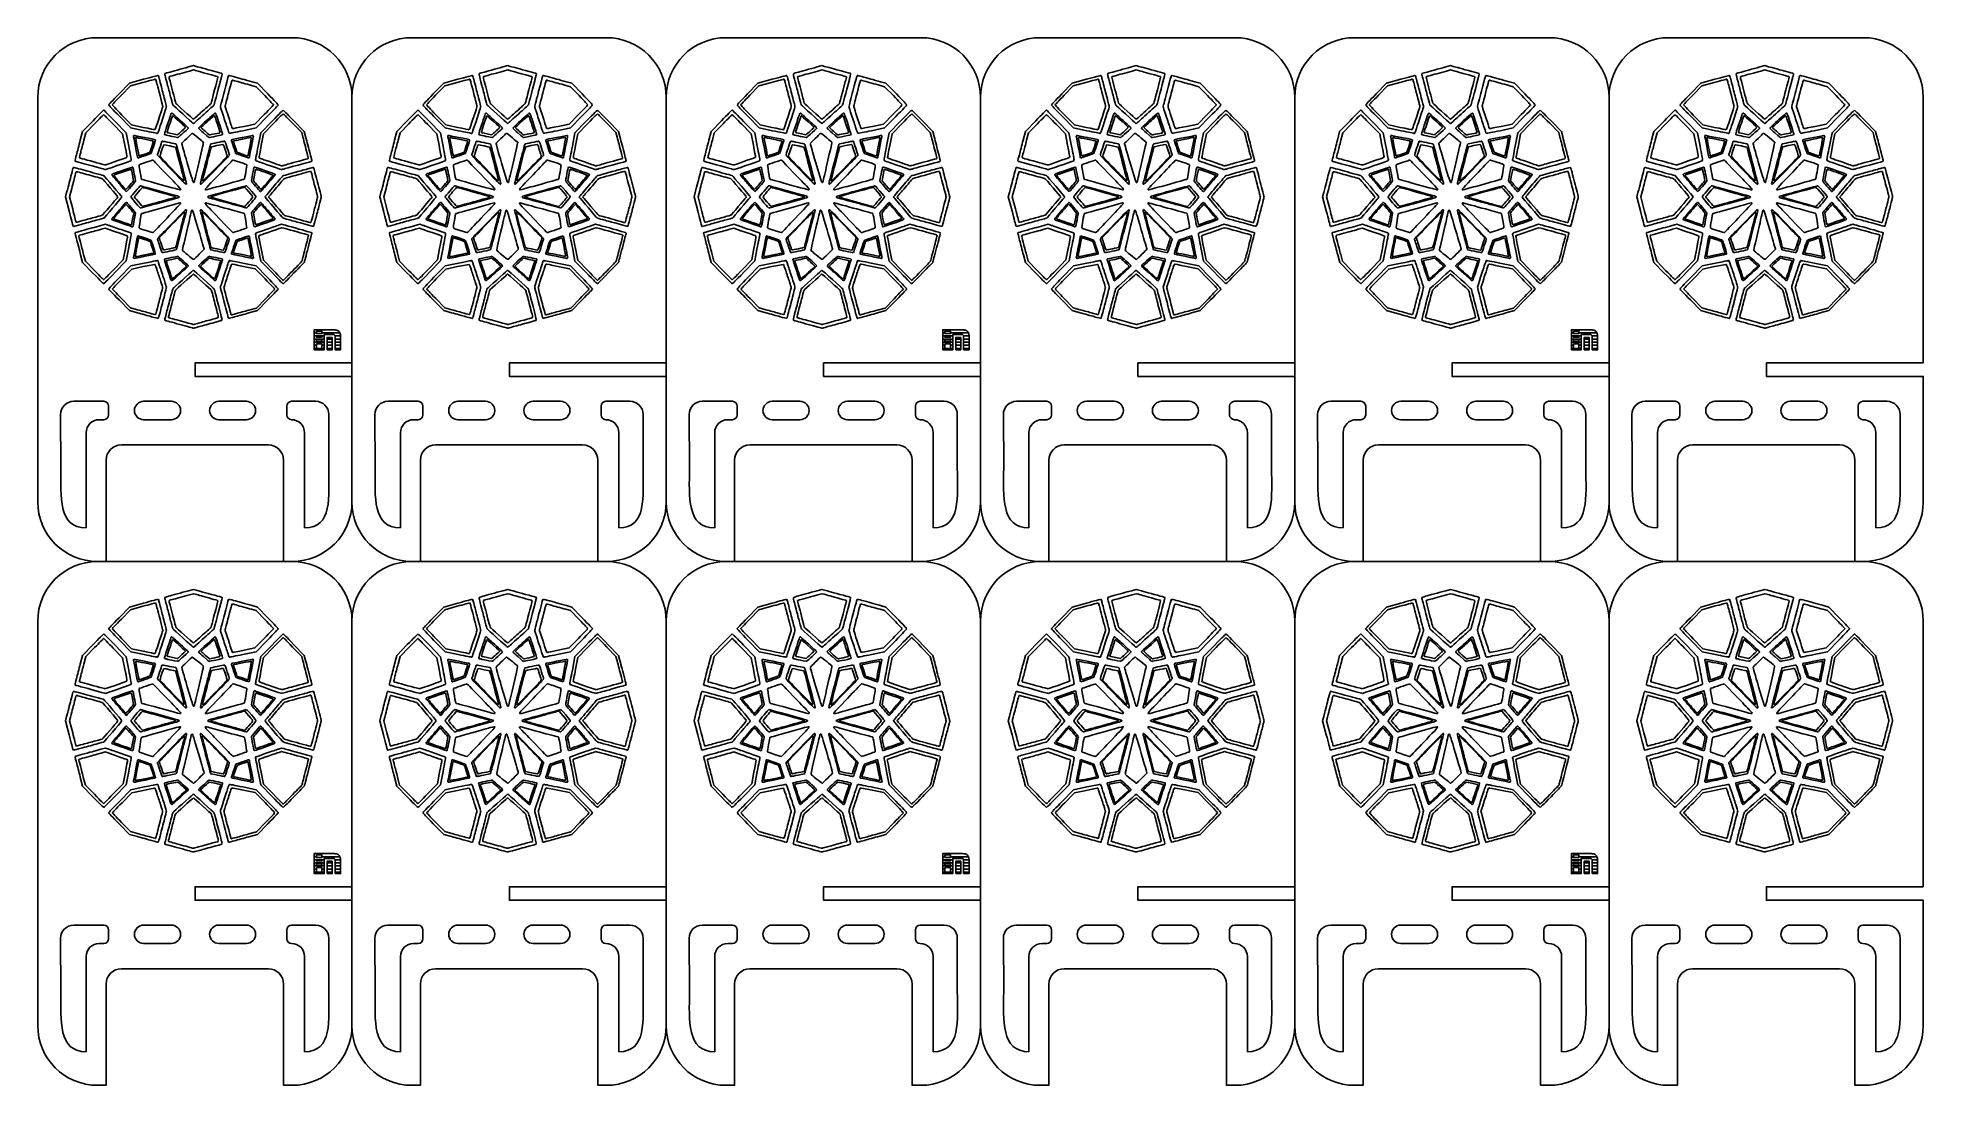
# Model space of a CAD drawing. Extents: x 0 to 3056, y 2 to 1701.
import ezdxf

# ---------------------------------------------------------------- set-up
doc = ezdxf.new("R2010")
doc.units = 0
doc.layers.add('K0102_Printing_Least_6', color=7, linetype='CONTINUOUS')

msp = doc.modelspace()

# ---------------------------------------------------------------- linework, layer by layer
at = {"layer": 'K0102_Printing_Least_6', "color": 1}
for points in [[(412.53559, 1700.664957), (97.097598, 1700.664957)], [(921.918377, 1700.664957), (606.480385, 1700.664957)], [(1431.301164, 1700.664957), (1115.863172, 1700.664957)], [(1940.683951, 1700.664957), (1625.245959, 1700.664957)], [(2450.066739, 1700.664957), (2134.628747, 1700.664957)], [(2959.449626, 1700.664957), (2644.011634, 1700.664957)], [(131.941597, 1609.48496), (148.792596, 1626.789959), (171.843596, 1633.133959)], [(245.935594, 1646.582959), (252.553594, 1648.411959), (256.120594, 1647.423959)], [(346.907591, 1623.146959), (354.133591, 1621.150959), (368.225591, 1606.68396)], [(641.324384, 1609.48496), (658.175384, 1626.789959), (681.226383, 1633.133959)], [(755.318381, 1646.582959), (761.936381, 1648.411959), (765.503381, 1647.423959)], [(856.290379, 1623.146959), (863.516378, 1621.150959), (877.608378, 1606.68396)], [(1150.707171, 1609.48496), (1167.558171, 1626.789959), (1190.60917, 1633.133959)], [(1264.701168, 1646.582959), (1271.319168, 1648.411959), (1274.886168, 1647.423959)], [(1365.673166, 1623.146959), (1372.899166, 1621.150959), (1386.991165, 1606.68396)], [(1660.089958, 1609.48496), (1676.940958, 1626.789959), (1699.991958, 1633.133959)], [(1774.083956, 1646.582959), (1780.701955, 1648.411959), (1784.268955, 1647.423959)], [(1875.055953, 1623.146959), (1882.281953, 1621.150959), (1896.373953, 1606.68396)], [(2169.472746, 1609.48496), (2186.323745, 1626.789959), (2209.374745, 1633.133959)], [(2283.466743, 1646.582959), (2290.084743, 1648.411959), (2293.651743, 1647.423959)], [(2384.43874, 1623.146959), (2391.66474, 1621.150959), (2405.75674, 1606.68396)], [(2678.855633, 1609.48496), (2695.706633, 1626.789959), (2718.757632, 1633.133959)], [(2792.84963, 1646.582959), (2799.46763, 1648.411959), (2803.03463, 1647.423959)], [(2893.821628, 1623.146959), (2901.047627, 1621.150959), (2915.139627, 1606.68396)], [(0.1246, 1603.68896), (0.1246, 948.094976)], [(509.507387, 1603.68896), (509.507387, 948.094976)], [(509.507587, 1173.147971), (509.507587, 1603.68896)], [(1018.890175, 1603.68896), (1018.890175, 948.094976)], [(1018.890375, 1173.147971), (1018.890375, 1603.68896)], [(1528.272962, 1603.68896), (1528.272962, 948.094976)], [(1528.273162, 1173.147971), (1528.273162, 1603.68896)], [(2037.655749, 1603.68896), (2037.655749, 948.094976)], [(2037.655949, 1173.147971), (2037.655949, 1603.68896)], [(2547.038636, 1603.68896), (2547.038636, 948.094976)], [(2547.038736, 1173.147971), (2547.038736, 1603.68896)], [(3056.421624, 1173.147971), (3056.421624, 1603.68896)], [(74.910598, 1534.408962), (77.998598, 1546.347961), (92.319598, 1561.090961)], [(122.562597, 1560.191961), (137.800597, 1544.550961), (141.358596, 1526.199962)], [(172.476596, 1549.844961), (150.964596, 1554.242961), (133.027597, 1572.645961)], [(253.404594, 1569.042961), (253.404594, 1569.045961)], [(367.317591, 1575.882961), (352.321591, 1560.494961), (334.507592, 1556.836961)], [(362.568591, 1525.941962), (366.270591, 1544.929961), (381.87059, 1560.954961)], [(413.37659, 1561.849961), (428.071589, 1546.720961), (429.930589, 1539.557962)], [(584.293385, 1534.408962), (587.381385, 1546.347961), (601.702385, 1561.090961)], [(631.945384, 1560.191961), (647.183384, 1544.550961), (650.741384, 1526.199962)], [(681.859383, 1549.844961), (660.347383, 1554.242961), (642.410384, 1572.645961)], [(762.787381, 1569.042961), (762.787381, 1569.045961)], [(876.700378, 1575.882961), (861.704378, 1560.494961), (843.890379, 1556.836961)], [(871.951378, 1525.941962), (875.653378, 1544.929961), (891.253378, 1560.954961)], [(922.759377, 1561.849961), (937.454377, 1546.720961), (939.313377, 1539.557962)], [(1093.676173, 1534.408962), (1096.764173, 1546.347961), (1111.085172, 1561.090961)], [(1141.328171, 1560.191961), (1156.566171, 1544.550961), (1160.124171, 1526.199962)], [(1191.24217, 1549.844961), (1169.730171, 1554.242961), (1151.793171, 1572.645961)], [(1272.170168, 1569.042961), (1272.170168, 1569.045961)], [(1386.083165, 1575.882961), (1371.087166, 1560.494961), (1353.273166, 1556.836961)], [(1381.334165, 1525.941962), (1385.036165, 1544.929961), (1400.636165, 1560.954961)], [(1432.142164, 1561.849961), (1446.837164, 1546.720961), (1448.696164, 1539.557962)], [(1603.05896, 1534.408962), (1606.14696, 1546.347961), (1620.467959, 1561.090961)], [(1650.710959, 1560.191961), (1665.948958, 1544.550961), (1669.506958, 1526.199962)], [(1700.624957, 1549.844961), (1679.112958, 1554.242961), (1661.175958, 1572.645961)], [(1781.552955, 1569.042961), (1781.552955, 1569.045961)], [(1895.465953, 1575.882961), (1880.469953, 1560.494961), (1862.655953, 1556.836961)], [(1890.716953, 1525.941962), (1894.418953, 1544.929961), (1910.018952, 1560.954961)], [(1941.524951, 1561.849961), (1956.219951, 1546.720961), (1958.078951, 1539.557962)], [(2112.441747, 1534.408962), (2115.529747, 1546.347961), (2129.850747, 1561.090961)], [(2160.093746, 1560.191961), (2175.331746, 1544.550961), (2178.889746, 1526.199962)], [(2210.007745, 1549.844961), (2188.495745, 1554.242961), (2170.558746, 1572.645961)], [(2290.935743, 1569.042961), (2290.935743, 1569.045961)], [(2404.84874, 1575.882961), (2389.85274, 1560.494961), (2372.038741, 1556.836961)], [(2400.09974, 1525.941962), (2403.80174, 1544.929961), (2419.40174, 1560.954961)], [(2450.907739, 1561.849961), (2465.602738, 1546.720961), (2467.461738, 1539.557962)], [(2621.824634, 1534.408962), (2624.912634, 1546.347961), (2639.233634, 1561.090961)], [(2669.476633, 1560.191961), (2684.714633, 1544.550961), (2688.272633, 1526.199962)], [(2719.390632, 1549.844961), (2697.878633, 1554.242961), (2679.941633, 1572.645961)], [(2800.31863, 1569.042961), (2800.31863, 1569.045961)], [(2914.231627, 1575.882961), (2899.235628, 1560.494961), (2881.421628, 1556.836961)], [(2909.482627, 1525.941962), (2913.184627, 1544.929961), (2928.784627, 1560.954961)], [(2960.290626, 1561.849961), (2974.985626, 1546.720961), (2976.844626, 1539.557962)], [(56.807599, 1422.832964), (51.685599, 1442.423964), (53.251599, 1448.405964)], [(374.987591, 1441.590964), (374.415591, 1442.382964), (374.993591, 1443.214964)], [(566.190386, 1422.832964), (561.068386, 1442.423964), (562.634386, 1448.405964)], [(884.370378, 1441.590964), (883.798378, 1442.382964), (884.376378, 1443.214964)], [(1075.573173, 1422.832964), (1070.451173, 1442.423964), (1072.017173, 1448.405964)], [(1393.753165, 1441.590964), (1393.181165, 1442.382964), (1393.759165, 1443.214964)], [(1584.95596, 1422.832964), (1579.833961, 1442.423964), (1581.39996, 1448.405964)], [(1903.135952, 1441.590964), (1902.563952, 1442.382964), (1903.141952, 1443.214964)], [(2094.338748, 1422.832964), (2089.216748, 1442.423964), (2090.782748, 1448.405964)], [(2412.51874, 1441.590964), (2411.94674, 1442.382964), (2412.52474, 1443.214964)], [(2603.721635, 1422.832964), (2598.599635, 1442.423964), (2600.165635, 1448.405964)], [(2921.901627, 1441.590964), (2921.329627, 1442.382964), (2921.907627, 1443.214964)], [(103.076597, 1389.932965), (109.503597, 1391.704965), (114.148597, 1390.098965)], [(391.39159, 1391.104965), (395.52159, 1392.547965), (398.80059, 1391.643965)], [(612.459385, 1389.932965), (618.886385, 1391.704965), (623.531384, 1390.098965)], [(900.774377, 1391.104965), (904.904377, 1392.547965), (908.183377, 1391.643965)], [(1121.842172, 1389.932965), (1128.269172, 1391.704965), (1132.914172, 1390.098965)], [(1410.157165, 1391.104965), (1414.287165, 1392.547965), (1417.566165, 1391.643965)], [(1631.224959, 1389.932965), (1637.651959, 1391.704965), (1642.296959, 1390.098965)], [(1919.539952, 1391.104965), (1923.669952, 1392.547965), (1926.948952, 1391.643965)], [(2140.607746, 1389.932965), (2147.034746, 1391.704965), (2151.679746, 1390.098965)], [(2428.922739, 1391.104965), (2433.052739, 1392.547965), (2436.331739, 1391.643965)], [(2649.990634, 1389.932965), (2656.417634, 1391.704965), (2661.062633, 1390.098965)], [(2938.305627, 1391.104965), (2942.435626, 1392.547965), (2945.714626, 1391.643965)], [(91.916598, 1323.130967), (77.423598, 1338.018967), (74.596598, 1348.867966)], [(142.216596, 1358.860966), (138.610597, 1340.153966), (123.105597, 1324.199967)], [(381.70459, 1323.589967), (365.952591, 1339.769967), (362.214591, 1358.939966)], [(601.299385, 1323.130967), (586.806385, 1338.018967), (583.979385, 1348.867966)], [(651.599384, 1358.860966), (647.993384, 1340.153966), (632.488384, 1324.199967)], [(891.087378, 1323.589967), (875.335378, 1339.769967), (871.597378, 1358.939966)], [(1110.682172, 1323.130967), (1096.189173, 1338.018967), (1093.362173, 1348.867966)], [(1160.982171, 1358.860966), (1157.376171, 1340.153966), (1141.871171, 1324.199967)], [(1400.470165, 1323.589967), (1384.718165, 1339.769967), (1380.980165, 1358.939966)], [(1620.064959, 1323.130967), (1605.57196, 1338.018967), (1602.74496, 1348.867966)], [(1670.364958, 1358.860966), (1666.758958, 1340.153966), (1651.253959, 1324.199967)], [(1909.852952, 1323.589967), (1894.100953, 1339.769967), (1890.362953, 1358.939966)], [(2129.447747, 1323.130967), (2114.954747, 1338.018967), (2112.127747, 1348.867966)], [(2179.747746, 1358.860966), (2176.141746, 1340.153966), (2160.636746, 1324.199967)], [(2419.23574, 1323.589967), (2403.48374, 1339.769967), (2399.74574, 1358.939966)], [(2638.830634, 1323.130967), (2624.337634, 1338.018967), (2621.510634, 1348.867966)], [(2689.130633, 1358.860966), (2685.524633, 1340.153966), (2670.019633, 1324.199967)], [(2928.618627, 1323.589967), (2912.866627, 1339.769967), (2909.128627, 1358.939966)], [(136.859597, 1309.509967), (152.421596, 1325.478967), (171.215596, 1329.327967)], [(333.831592, 1329.774967), (352.785591, 1325.900967), (368.539591, 1309.728967)], [(646.242384, 1309.509967), (661.804383, 1325.478967), (680.598383, 1329.327967)], [(843.214379, 1329.774967), (862.168378, 1325.900967), (877.922378, 1309.728967)], [(1155.625171, 1309.509967), (1171.187171, 1325.478967), (1189.98117, 1329.327967)], [(1352.597166, 1329.774967), (1371.551166, 1325.900967), (1387.305165, 1309.728967)], [(1665.007958, 1309.509967), (1680.569958, 1325.478967), (1699.363958, 1329.327967)], [(1861.979953, 1329.774967), (1880.933953, 1325.900967), (1896.687953, 1309.728967)], [(2174.390746, 1309.509967), (2189.952745, 1325.478967), (2208.746745, 1329.327967)], [(2371.362741, 1329.774967), (2390.31674, 1325.900967), (2406.07074, 1309.728967)], [(2683.773633, 1309.509967), (2699.335633, 1325.478967), (2718.129632, 1329.327967)], [(2880.745628, 1329.774967), (2899.699628, 1325.900967), (2915.453627, 1309.728967)], [(161.724596, 1259.488969), (150.513596, 1262.569968), (135.903597, 1277.561968)], [(369.503591, 1277.380968), (354.717591, 1262.193968), (342.401591, 1258.814969)], [(671.107383, 1259.488969), (659.896384, 1262.569968), (645.286384, 1277.561968)], [(878.886378, 1277.380968), (864.100378, 1262.193968), (851.784379, 1258.814969)], [(1180.49017, 1259.488969), (1169.279171, 1262.569968), (1154.669171, 1277.561968)], [(1388.269165, 1277.380968), (1373.483166, 1262.193968), (1361.167166, 1258.814969)], [(1689.872958, 1259.488969), (1678.661958, 1262.569968), (1664.051958, 1277.561968)], [(1897.651953, 1277.380968), (1882.865953, 1262.193968), (1870.549953, 1258.814969)], [(2199.255745, 1259.488969), (2188.044745, 1262.569968), (2173.434746, 1277.561968)], [(2407.03474, 1277.380968), (2392.24874, 1262.193968), (2379.932741, 1258.814969)], [(2708.638632, 1259.488969), (2697.427633, 1262.569968), (2682.817633, 1277.561968)], [(2916.417627, 1277.380968), (2901.631627, 1262.193968), (2889.315628, 1258.814969)], [(509.507587, 948.094976), (509.507587, 1151.319971), (255.241594, 1151.319971), (255.241594, 1173.147971), (509.507587, 1173.147971)], [(1018.890375, 948.094976), (1018.890375, 1151.319971), (764.624381, 1151.319971), (764.624381, 1173.147971), (1018.890375, 1173.147971)], [(1528.273162, 948.094976), (1528.273162, 1151.319971), (1274.007168, 1151.319971), (1274.007168, 1173.147971), (1528.273162, 1173.147971)], [(2037.655949, 948.094976), (2037.655949, 1151.319971), (1783.389955, 1151.319971), (1783.389955, 1173.147971), (2037.655949, 1173.147971)], [(2547.038736, 948.094976), (2547.038736, 1151.319971), (2292.772743, 1151.319971), (2292.772743, 1173.147971), (2547.038736, 1173.147971)], [(3056.421624, 948.094976), (3056.421624, 1151.319971), (2802.15563, 1151.319971), (2802.15563, 1173.147971), (3056.421624, 1173.147971)], [(58.465599, 1110.919972), (107.426597, 1110.919972)], [(115.089597, 1103.257972), (115.089597, 1088.758973)], [(171.838596, 1110.919972), (216.780595, 1110.919972)], [(293.717593, 1110.919972), (338.380592, 1110.919972)], [(403.92459, 1088.758973), (403.92459, 1103.257972)], [(411.58759, 1110.919972), (450.732589, 1110.919972)], [(567.848386, 1110.919972), (616.809385, 1110.919972)], [(624.472384, 1103.257972), (624.472384, 1088.758973)], [(681.221383, 1110.919972), (726.163382, 1110.919972)], [(803.10038, 1110.919972), (847.763379, 1110.919972)], [(913.307377, 1088.758973), (913.307377, 1103.257972)], [(920.970377, 1110.919972), (960.115376, 1110.919972)], [(1077.231173, 1110.919972), (1126.192172, 1110.919972)], [(1133.855172, 1103.257972), (1133.855172, 1088.758973)], [(1190.60417, 1110.919972), (1235.546169, 1110.919972)], [(1312.483167, 1110.919972), (1357.146166, 1110.919972)], [(1422.690164, 1088.758973), (1422.690164, 1103.257972)], [(1430.353164, 1110.919972), (1469.498163, 1110.919972)], [(1586.61396, 1110.919972), (1635.574959, 1110.919972)], [(1643.237959, 1103.257972), (1643.237959, 1088.758973)], [(1699.986958, 1110.919972), (1744.928956, 1110.919972)], [(1821.865954, 1110.919972), (1866.528953, 1110.919972)], [(1932.072952, 1088.758973), (1932.072952, 1103.257972)], [(1939.735952, 1110.919972), (1978.880951, 1110.919972)], [(2095.996748, 1110.919972), (2144.957746, 1110.919972)], [(2152.620746, 1103.257972), (2152.620746, 1088.758973)], [(2209.369745, 1110.919972), (2254.311744, 1110.919972)], [(2331.248742, 1110.919972), (2375.911741, 1110.919972)], [(2441.455739, 1088.758973), (2441.455739, 1103.257972)], [(2449.118739, 1110.919972), (2488.263738, 1110.919972)], [(2605.379635, 1110.919972), (2654.340634, 1110.919972)], [(2662.003633, 1103.257972), (2662.003633, 1088.758973)], [(2718.752632, 1110.919972), (2763.694631, 1110.919972)], [(2840.631629, 1110.919972), (2885.294628, 1110.919972)], [(2950.838626, 1088.758973), (2950.838626, 1103.257972)], [(2958.501626, 1110.919972), (2997.646625, 1110.919972)], [(37.678599, 1002.661975), (37.244599, 1089.592973)], [(107.426597, 1081.095973), (99.761598, 1081.095973)], [(216.780595, 1081.095973), (171.838596, 1081.095973)], [(338.380592, 1081.095973), (293.717593, 1081.095973)], [(471.953588, 1089.698973), (471.953588, 1002.661975)], [(547.061386, 1002.661975), (546.627386, 1089.592973)], [(616.809385, 1081.095973), (609.144385, 1081.095973)], [(726.163382, 1081.095973), (681.221383, 1081.095973)], [(847.763379, 1081.095973), (803.10038, 1081.095973)], [(981.336375, 1089.698973), (981.336375, 1002.661975)], [(1056.444174, 1002.661975), (1056.010174, 1089.592973)], [(1126.192172, 1081.095973), (1118.527172, 1081.095973)], [(1235.546169, 1081.095973), (1190.60417, 1081.095973)], [(1357.146166, 1081.095973), (1312.483167, 1081.095973)], [(1490.719163, 1089.698973), (1490.719163, 1002.661975)], [(1565.826961, 1002.661975), (1565.392961, 1089.592973)], [(1635.574959, 1081.095973), (1627.909959, 1081.095973)], [(1744.928956, 1081.095973), (1699.986958, 1081.095973)], [(1866.528953, 1081.095973), (1821.865954, 1081.095973)], [(2000.10195, 1089.698973), (2000.10195, 1002.661975)], [(2075.209748, 1002.661975), (2074.775748, 1089.592973)], [(2144.957746, 1081.095973), (2137.292747, 1081.095973)], [(2254.311744, 1081.095973), (2209.369745, 1081.095973)], [(2375.911741, 1081.095973), (2331.248742, 1081.095973)], [(2509.484737, 1089.698973), (2509.484737, 1002.661975)], [(2584.592635, 1002.661975), (2584.158635, 1089.592973)], [(2654.340634, 1081.095973), (2646.675634, 1081.095973)], [(2763.694631, 1081.095973), (2718.752632, 1081.095973)], [(2885.294628, 1081.095973), (2840.631629, 1081.095973)], [(3018.867625, 1089.698973), (3018.867625, 1002.661975)], [(78.700598, 1060.035973), (78.700598, 905.586977)], [(135.683597, 1040.094974), (373.949591, 1040.094974)], [(432.648589, 905.586977), (432.648589, 1060.034973)], [(588.083385, 1060.035973), (588.083385, 905.586977)], [(645.066384, 1040.094974), (883.332378, 1040.094974)], [(942.031376, 905.586977), (942.031376, 1060.034973)], [(1097.466173, 1060.035973), (1097.466173, 905.586977)], [(1154.449171, 1040.094974), (1392.715165, 1040.094974)], [(1451.414164, 905.586977), (1451.414164, 1060.034973)], [(1606.84896, 1060.035973), (1606.84896, 905.586977)], [(1663.831958, 1040.094974), (1902.097952, 1040.094974)], [(1960.796951, 905.586977), (1960.796951, 1060.034973)], [(2116.231747, 1060.035973), (2116.231747, 905.586977)], [(2173.214746, 1040.094974), (2411.48074, 1040.094974)], [(2470.179738, 905.586977), (2470.179738, 1060.034973)], [(2625.614634, 1060.035973), (2625.614634, 905.586977)], [(2682.597633, 1040.094974), (2920.863627, 1040.094974)], [(2979.562626, 905.586977), (2979.562626, 1060.034973)], [(97.097598, 851.121979), (110.980597, 851.121979), (110.980597, 1015.391975)], [(398.65259, 1015.391975), (398.65259, 851.121979), (412.53559, 851.121979)], [(606.480385, 851.121979), (620.363384, 851.121979), (620.363384, 1015.391975)], [(908.035377, 1015.391975), (908.035377, 851.121979), (921.918377, 851.121979)], [(1115.863172, 851.121979), (1129.746172, 851.121979), (1129.746172, 1015.391975)], [(1417.418165, 1015.391975), (1417.418165, 851.121979), (1431.301164, 851.121979)], [(1625.245959, 851.121979), (1639.128959, 851.121979), (1639.128959, 1015.391975)], [(1926.800952, 1015.391975), (1926.800952, 851.121979), (1940.683951, 851.121979)], [(2134.628747, 851.121979), (2148.511746, 851.121979), (2148.511746, 1015.391975)], [(2436.183739, 1015.391975), (2436.183739, 851.121979), (2450.066739, 851.121979)], [(2644.011634, 851.121979), (2657.894634, 851.121979), (2657.894634, 1015.391975)], [(2945.566626, 1015.391975), (2945.566626, 851.121979), (2959.449626, 851.121979)], [(412.53559, 851.122179), (97.097598, 851.122179)], [(921.918377, 851.122179), (606.480385, 851.122179)], [(1431.301164, 851.122179), (1115.863172, 851.122179)], [(1940.683951, 851.122179), (1625.245959, 851.122179)], [(2450.066739, 851.122179), (2134.628747, 851.122179)], [(2959.449626, 851.122179), (2644.011634, 851.122179)], [(245.935594, 797.04018), (252.553594, 798.86918), (256.120594, 797.88118)], [(755.318381, 797.04018), (761.936381, 798.86918), (765.503381, 797.88118)], [(1264.701168, 797.04018), (1271.319168, 798.86918), (1274.886168, 797.88118)], [(1774.083956, 797.04018), (1780.701955, 798.86918), (1784.268955, 797.88118)], [(2283.466743, 797.04018), (2290.084743, 798.86918), (2293.651743, 797.88118)], [(2792.84963, 797.04018), (2799.46763, 798.86918), (2803.03463, 797.88118)], [(131.941597, 759.942181), (148.792596, 777.247181), (171.843596, 783.59118)], [(346.907591, 773.604181), (354.133591, 771.608181), (368.225591, 757.141181)], [(641.324384, 759.942181), (658.175384, 777.247181), (681.226383, 783.59118)], [(856.290379, 773.604181), (863.516378, 771.608181), (877.608378, 757.141181)], [(1150.707171, 759.942181), (1167.558171, 777.247181), (1190.60917, 783.59118)], [(1365.673166, 773.604181), (1372.899166, 771.608181), (1386.991165, 757.141181)], [(1660.089958, 759.942181), (1676.940958, 777.247181), (1699.991958, 783.59118)], [(1875.055953, 773.604181), (1882.281953, 771.608181), (1896.373953, 757.141181)], [(2169.472746, 759.942181), (2186.323745, 777.247181), (2209.374745, 783.59118)], [(2384.43874, 773.604181), (2391.66474, 771.608181), (2405.75674, 757.141181)], [(2678.855633, 759.942181), (2695.706633, 777.247181), (2718.757632, 783.59118)], [(2893.821628, 773.604181), (2901.047627, 771.608181), (2915.139627, 757.141181)], [(0.1246, 754.146181), (0.1246, 98.552198)], [(509.507387, 754.146181), (509.507387, 98.552198)], [(509.507587, 323.605192), (509.507587, 754.146181)], [(1018.890175, 754.146181), (1018.890175, 98.552198)], [(1018.890375, 323.605192), (1018.890375, 754.146181)], [(1528.272962, 754.146181), (1528.272962, 98.552198)], [(1528.273162, 323.605192), (1528.273162, 754.146181)], [(2037.655749, 754.146181), (2037.655749, 98.552198)], [(2037.655949, 323.605192), (2037.655949, 754.146181)], [(2547.038636, 754.146181), (2547.038636, 98.552198)], [(2547.038736, 323.605192), (2547.038736, 754.146181)], [(3056.421624, 323.605192), (3056.421624, 754.146181)], [(74.910598, 684.866183), (77.998598, 696.805183), (92.319598, 711.548182)], [(122.562597, 710.649182), (137.800597, 695.007183), (141.358596, 676.657183)], [(172.476596, 700.302182), (150.964596, 704.700182), (133.027597, 723.103182)], [(253.404594, 719.500182), (253.404594, 719.503182)], [(367.317591, 726.340182), (352.321591, 710.952182), (334.507592, 707.294182)], [(362.568591, 676.399183), (366.270591, 695.387183), (381.87059, 711.412182)], [(413.37659, 712.307182), (428.071589, 697.178183), (429.930589, 690.015183)], [(584.293385, 684.866183), (587.381385, 696.805183), (601.702385, 711.548182)], [(631.945384, 710.649182), (647.183384, 695.007183), (650.741384, 676.657183)], [(681.859383, 700.302182), (660.347383, 704.700182), (642.410384, 723.103182)], [(762.787381, 719.500182), (762.787381, 719.503182)], [(876.700378, 726.340182), (861.704378, 710.952182), (843.890379, 707.294182)], [(871.951378, 676.399183), (875.653378, 695.387183), (891.253378, 711.412182)], [(922.759377, 712.307182), (937.454377, 697.178183), (939.313377, 690.015183)], [(1093.676173, 684.866183), (1096.764173, 696.805183), (1111.085172, 711.548182)], [(1141.328171, 710.649182), (1156.566171, 695.007183), (1160.124171, 676.657183)], [(1191.24217, 700.302182), (1169.730171, 704.700182), (1151.793171, 723.103182)], [(1272.170168, 719.500182), (1272.170168, 719.503182)], [(1386.083165, 726.340182), (1371.087166, 710.952182), (1353.273166, 707.294182)], [(1381.334165, 676.399183), (1385.036165, 695.387183), (1400.636165, 711.412182)], [(1432.142164, 712.307182), (1446.837164, 697.178183), (1448.696164, 690.015183)], [(1603.05896, 684.866183), (1606.14696, 696.805183), (1620.467959, 711.548182)], [(1650.710959, 710.649182), (1665.948958, 695.007183), (1669.506958, 676.657183)], [(1700.624957, 700.302182), (1679.112958, 704.700182), (1661.175958, 723.103182)], [(1781.552955, 719.500182), (1781.552955, 719.503182)], [(1895.465953, 726.340182), (1880.469953, 710.952182), (1862.655953, 707.294182)], [(1890.716953, 676.399183), (1894.418953, 695.387183), (1910.018952, 711.412182)], [(1941.524951, 712.307182), (1956.219951, 697.178183), (1958.078951, 690.015183)], [(2112.441747, 684.866183), (2115.529747, 696.805183), (2129.850747, 711.548182)], [(2160.093746, 710.649182), (2175.331746, 695.007183), (2178.889746, 676.657183)], [(2210.007745, 700.302182), (2188.495745, 704.700182), (2170.558746, 723.103182)], [(2290.935743, 719.500182), (2290.935743, 719.503182)], [(2404.84874, 726.340182), (2389.85274, 710.952182), (2372.038741, 707.294182)], [(2400.09974, 676.399183), (2403.80174, 695.387183), (2419.40174, 711.412182)], [(2450.907739, 712.307182), (2465.602738, 697.178183), (2467.461738, 690.015183)], [(2621.824634, 684.866183), (2624.912634, 696.805183), (2639.233634, 711.548182)], [(2669.476633, 710.649182), (2684.714633, 695.007183), (2688.272633, 676.657183)], [(2719.390632, 700.302182), (2697.878633, 704.700182), (2679.941633, 723.103182)], [(2800.31863, 719.500182), (2800.31863, 719.503182)], [(2914.231627, 726.340182), (2899.235628, 710.952182), (2881.421628, 707.294182)], [(2909.482627, 676.399183), (2913.184627, 695.387183), (2928.784627, 711.412182)], [(2960.290626, 712.307182), (2974.985626, 697.178183), (2976.844626, 690.015183)], [(56.807599, 573.290186), (51.685599, 592.881185), (53.251599, 598.863185)], [(374.987591, 592.048185), (374.415591, 592.840185), (374.993591, 593.672185)], [(566.190386, 573.290186), (561.068386, 592.881185), (562.634386, 598.863185)], [(884.370378, 592.048185), (883.798378, 592.840185), (884.376378, 593.672185)], [(1075.573173, 573.290186), (1070.451173, 592.881185), (1072.017173, 598.863185)], [(1393.753165, 592.048185), (1393.181165, 592.840185), (1393.759165, 593.672185)], [(1584.95596, 573.290186), (1579.833961, 592.881185), (1581.39996, 598.863185)], [(1903.135952, 592.048185), (1902.563952, 592.840185), (1903.141952, 593.672185)], [(2094.338748, 573.290186), (2089.216748, 592.881185), (2090.782748, 598.863185)], [(2412.51874, 592.048185), (2411.94674, 592.840185), (2412.52474, 593.672185)], [(2603.721635, 573.290186), (2598.599635, 592.881185), (2600.165635, 598.863185)], [(2921.901627, 592.048185), (2921.329627, 592.840185), (2921.907627, 593.672185)], [(103.076597, 540.390186), (109.503597, 542.162186), (114.148597, 540.556186)], [(391.39159, 541.562186), (395.52159, 543.005186), (398.80059, 542.101186)], [(612.459385, 540.390186), (618.886385, 542.162186), (623.531384, 540.556186)], [(900.774377, 541.562186), (904.904377, 543.005186), (908.183377, 542.101186)], [(1121.842172, 540.390186), (1128.269172, 542.162186), (1132.914172, 540.556186)], [(1410.157165, 541.562186), (1414.287165, 543.005186), (1417.566165, 542.101186)], [(1631.224959, 540.390186), (1637.651959, 542.162186), (1642.296959, 540.556186)], [(1919.539952, 541.562186), (1923.669952, 543.005186), (1926.948952, 542.101186)], [(2140.607746, 540.390186), (2147.034746, 542.162186), (2151.679746, 540.556186)], [(2428.922739, 541.562186), (2433.052739, 543.005186), (2436.331739, 542.101186)], [(2649.990634, 540.390186), (2656.417634, 542.162186), (2661.062633, 540.556186)], [(2938.305627, 541.562186), (2942.435626, 543.005186), (2945.714626, 542.101186)], [(91.916598, 473.588188), (77.423598, 488.476188), (74.596598, 499.325188)], [(142.216596, 509.318187), (138.610597, 490.611188), (123.105597, 474.657188)], [(381.70459, 474.047188), (365.952591, 490.227188), (362.214591, 509.397187)], [(601.299385, 473.588188), (586.806385, 488.476188), (583.979385, 499.325188)], [(651.599384, 509.318187), (647.993384, 490.611188), (632.488384, 474.657188)], [(891.087378, 474.047188), (875.335378, 490.227188), (871.597378, 509.397187)], [(1110.682172, 473.588188), (1096.189173, 488.476188), (1093.362173, 499.325188)], [(1160.982171, 509.318187), (1157.376171, 490.611188), (1141.871171, 474.657188)], [(1400.470165, 474.047188), (1384.718165, 490.227188), (1380.980165, 509.397187)], [(1620.064959, 473.588188), (1605.57196, 488.476188), (1602.74496, 499.325188)], [(1670.364958, 509.318187), (1666.758958, 490.611188), (1651.253959, 474.657188)], [(1909.852952, 474.047188), (1894.100953, 490.227188), (1890.362953, 509.397187)], [(2129.447747, 473.588188), (2114.954747, 488.476188), (2112.127747, 499.325188)], [(2179.747746, 509.318187), (2176.141746, 490.611188), (2160.636746, 474.657188)], [(2419.23574, 474.047188), (2403.48374, 490.227188), (2399.74574, 509.397187)], [(2638.830634, 473.588188), (2624.337634, 488.476188), (2621.510634, 499.325188)], [(2689.130633, 509.318187), (2685.524633, 490.611188), (2670.019633, 474.657188)], [(2928.618627, 474.047188), (2912.866627, 490.227188), (2909.128627, 509.397187)], [(136.859597, 459.967189), (152.421596, 475.936188), (171.215596, 479.785188)], [(333.831592, 480.232188), (352.785591, 476.358188), (368.539591, 460.186188)], [(646.242384, 459.967189), (661.804383, 475.936188), (680.598383, 479.785188)], [(843.214379, 480.232188), (862.168378, 476.358188), (877.922378, 460.186188)], [(1155.625171, 459.967189), (1171.187171, 475.936188), (1189.98117, 479.785188)], [(1352.597166, 480.232188), (1371.551166, 476.358188), (1387.305165, 460.186188)], [(1665.007958, 459.967189), (1680.569958, 475.936188), (1699.363958, 479.785188)], [(1861.979953, 480.232188), (1880.933953, 476.358188), (1896.687953, 460.186188)], [(2174.390746, 459.967189), (2189.952745, 475.936188), (2208.746745, 479.785188)], [(2371.362741, 480.232188), (2390.31674, 476.358188), (2406.07074, 460.186188)], [(2683.773633, 459.967189), (2699.335633, 475.936188), (2718.129632, 479.785188)], [(2880.745628, 480.232188), (2899.699628, 476.358188), (2915.453627, 460.186188)], [(161.724596, 409.94619), (150.513596, 413.02719), (135.903597, 428.019189)], [(671.107383, 409.94619), (659.896384, 413.02719), (645.286384, 428.019189)], [(1180.49017, 409.94619), (1169.279171, 413.02719), (1154.669171, 428.019189)], [(1689.872958, 409.94619), (1678.661958, 413.02719), (1664.051958, 428.019189)], [(2199.255745, 409.94619), (2188.044745, 413.02719), (2173.434746, 428.019189)], [(2708.638632, 409.94619), (2697.427633, 413.02719), (2682.817633, 428.019189)], [(369.503591, 427.838189), (354.717591, 412.65119), (342.401591, 409.27219)], [(878.886378, 427.838189), (864.100378, 412.65119), (851.784379, 409.27219)], [(1388.269165, 427.838189), (1373.483166, 412.65119), (1361.167166, 409.27219)], [(1897.651953, 427.838189), (1882.865953, 412.65119), (1870.549953, 409.27219)], [(2407.03474, 427.838189), (2392.24874, 412.65119), (2379.932741, 409.27219)], [(2916.417627, 427.838189), (2901.631627, 412.65119), (2889.315628, 409.27219)], [(509.507587, 98.552198), (509.507587, 301.777192), (255.241594, 301.777192), (255.241594, 323.605192), (509.507587, 323.605192)], [(1018.890375, 98.552198), (1018.890375, 301.777192), (764.624381, 301.777192), (764.624381, 323.605192), (1018.890375, 323.605192)], [(1528.273162, 98.552198), (1528.273162, 301.777192), (1274.007168, 301.777192), (1274.007168, 323.605192), (1528.273162, 323.605192)], [(2037.655949, 98.552198), (2037.655949, 301.777192), (1783.389955, 301.777192), (1783.389955, 323.605192), (2037.655949, 323.605192)], [(2547.038736, 98.552198), (2547.038736, 301.777192), (2292.772743, 301.777192), (2292.772743, 323.605192), (2547.038736, 323.605192)], [(3056.421624, 98.552198), (3056.421624, 301.777192), (2802.15563, 301.777192), (2802.15563, 323.605192), (3056.421624, 323.605192)], [(58.465599, 261.377193), (107.426597, 261.377193)], [(115.089597, 253.715194), (115.089597, 239.216194)], [(171.838596, 261.377193), (216.780595, 261.377193)], [(293.717593, 261.377193), (338.380592, 261.377193)], [(403.92459, 239.216194), (403.92459, 253.715194)], [(411.58759, 261.377193), (450.732589, 261.377193)], [(567.848386, 261.377193), (616.809385, 261.377193)], [(624.472384, 253.715194), (624.472384, 239.216194)], [(681.221383, 261.377193), (726.163382, 261.377193)], [(803.10038, 261.377193), (847.763379, 261.377193)], [(913.307377, 239.216194), (913.307377, 253.715194)], [(920.970377, 261.377193), (960.115376, 261.377193)], [(1077.231173, 261.377193), (1126.192172, 261.377193)], [(1133.855172, 253.715194), (1133.855172, 239.216194)], [(1190.60417, 261.377193), (1235.546169, 261.377193)], [(1312.483167, 261.377193), (1357.146166, 261.377193)], [(1422.690164, 239.216194), (1422.690164, 253.715194)], [(1430.353164, 261.377193), (1469.498163, 261.377193)], [(1586.61396, 261.377193), (1635.574959, 261.377193)], [(1643.237959, 253.715194), (1643.237959, 239.216194)], [(1699.986958, 261.377193), (1744.928956, 261.377193)], [(1821.865954, 261.377193), (1866.528953, 261.377193)], [(1932.072952, 239.216194), (1932.072952, 253.715194)], [(1939.735952, 261.377193), (1978.880951, 261.377193)], [(2095.996748, 261.377193), (2144.957746, 261.377193)], [(2152.620746, 253.715194), (2152.620746, 239.216194)], [(2209.369745, 261.377193), (2254.311744, 261.377193)], [(2331.248742, 261.377193), (2375.911741, 261.377193)], [(2441.455739, 239.216194), (2441.455739, 253.715194)], [(2449.118739, 261.377193), (2488.263738, 261.377193)], [(2605.379635, 261.377193), (2654.340634, 261.377193)], [(2662.003633, 253.715194), (2662.003633, 239.216194)], [(2718.752632, 261.377193), (2763.694631, 261.377193)], [(2840.631629, 261.377193), (2885.294628, 261.377193)], [(2950.838626, 239.216194), (2950.838626, 253.715194)], [(2958.501626, 261.377193), (2997.646625, 261.377193)], [(37.678599, 153.119196), (37.244599, 240.050194)], [(107.426597, 231.553194), (99.761598, 231.553194)], [(216.780595, 231.553194), (171.838596, 231.553194)], [(338.380592, 231.553194), (293.717593, 231.553194)], [(471.953588, 240.156194), (471.953588, 153.119196)], [(547.061386, 153.119196), (546.627386, 240.050194)], [(616.809385, 231.553194), (609.144385, 231.553194)], [(726.163382, 231.553194), (681.221383, 231.553194)], [(847.763379, 231.553194), (803.10038, 231.553194)], [(981.336375, 240.156194), (981.336375, 153.119196)], [(1056.444174, 153.119196), (1056.010174, 240.050194)], [(1126.192172, 231.553194), (1118.527172, 231.553194)], [(1235.546169, 231.553194), (1190.60417, 231.553194)], [(1357.146166, 231.553194), (1312.483167, 231.553194)], [(1490.719163, 240.156194), (1490.719163, 153.119196)], [(1565.826961, 153.119196), (1565.392961, 240.050194)], [(1635.574959, 231.553194), (1627.909959, 231.553194)], [(1744.928956, 231.553194), (1699.986958, 231.553194)], [(1866.528953, 231.553194), (1821.865954, 231.553194)], [(2000.10195, 240.156194), (2000.10195, 153.119196)], [(2075.209748, 153.119196), (2074.775748, 240.050194)], [(2144.957746, 231.553194), (2137.292747, 231.553194)], [(2254.311744, 231.553194), (2209.369745, 231.553194)], [(2375.911741, 231.553194), (2331.248742, 231.553194)], [(2509.484737, 240.156194), (2509.484737, 153.119196)], [(2584.592635, 153.119196), (2584.158635, 240.050194)], [(2654.340634, 231.553194), (2646.675634, 231.553194)], [(2763.694631, 231.553194), (2718.752632, 231.553194)], [(2885.294628, 231.553194), (2840.631629, 231.553194)], [(3018.867625, 240.156194), (3018.867625, 153.119196)], [(78.700598, 210.493195), (78.700598, 56.044199)], [(135.683597, 190.552195), (373.949591, 190.552195)], [(432.648589, 56.044199), (432.648589, 210.492195)], [(588.083385, 210.493195), (588.083385, 56.044199)], [(645.066384, 190.552195), (883.332378, 190.552195)], [(942.031376, 56.044199), (942.031376, 210.492195)], [(1097.466173, 210.493195), (1097.466173, 56.044199)], [(1154.449171, 190.552195), (1392.715165, 190.552195)], [(1451.414164, 56.044199), (1451.414164, 210.492195)], [(1606.84896, 210.493195), (1606.84896, 56.044199)], [(1663.831958, 190.552195), (1902.097952, 190.552195)], [(1960.796951, 56.044199), (1960.796951, 210.492195)], [(2116.231747, 210.493195), (2116.231747, 56.044199)], [(2173.214746, 190.552195), (2411.48074, 190.552195)], [(2470.179738, 56.044199), (2470.179738, 210.492195)], [(2625.614634, 210.493195), (2625.614634, 56.044199)], [(2682.597633, 190.552195), (2920.863627, 190.552195)], [(2979.562626, 56.044199), (2979.562626, 210.492195)], [(97.097598, 1.5792), (110.980597, 1.5792), (110.980597, 165.849196)], [(398.65259, 165.849196), (398.65259, 1.5792), (412.53559, 1.5792)], [(606.480385, 1.5792), (620.363384, 1.5792), (620.363384, 165.849196)], [(908.035377, 165.849196), (908.035377, 1.5792), (921.918377, 1.5792)], [(1115.863172, 1.5792), (1129.746172, 1.5792), (1129.746172, 165.849196)], [(1417.418165, 165.849196), (1417.418165, 1.5792), (1431.301164, 1.5792)], [(1625.245959, 1.5792), (1639.128959, 1.5792), (1639.128959, 165.849196)], [(1926.800952, 165.849196), (1926.800952, 1.5792), (1940.683951, 1.5792)], [(2134.628747, 1.5792), (2148.511746, 1.5792), (2148.511746, 165.849196)], [(2436.183739, 165.849196), (2436.183739, 1.5792), (2450.066739, 1.5792)], [(2644.011634, 1.5792), (2657.894634, 1.5792), (2657.894634, 165.849196)], [(2945.566626, 165.849196), (2945.566626, 1.5792), (2959.449626, 1.5792)]]:
    msp.add_lwpolyline(points, dxfattribs=at)
at = {"layer": 'K0102_Printing_Least_6', "color": 4}
for points in [[(244.781894, 1653.215959), (252.550894, 1655.363959), (256.738894, 1654.203959)], [(754.164681, 1653.215959), (761.933681, 1655.363959), (766.121681, 1654.203959)], [(1263.547568, 1653.215959), (1271.316568, 1655.363959), (1275.504568, 1654.203959)], [(1772.930356, 1653.215959), (1780.699355, 1655.363959), (1784.887355, 1654.203959)], [(2282.313143, 1653.215959), (2290.082143, 1655.363959), (2294.270143, 1654.203959)], [(2791.69593, 1653.215959), (2799.46493, 1655.363959), (2803.65293, 1654.203959)], [(135.753797, 1607.31336), (150.464796, 1622.421359), (170.588796, 1627.960359)], [(347.648891, 1629.176959), (356.292891, 1626.789959), (373.148891, 1609.48496)], [(645.136584, 1607.31336), (659.847584, 1622.421359), (679.971583, 1627.960359)], [(857.031679, 1629.176959), (865.675678, 1626.789959), (882.531678, 1609.48496)], [(1154.519471, 1607.31336), (1169.230471, 1622.421359), (1189.35447, 1627.960359)], [(1366.414466, 1629.176959), (1375.058466, 1626.789959), (1391.914465, 1609.48496)], [(1663.902258, 1607.31336), (1678.613258, 1622.421359), (1698.737258, 1627.960359)], [(1875.797253, 1629.176959), (1884.441253, 1626.789959), (1901.297252, 1609.48496)], [(2173.285046, 1607.31336), (2187.996045, 1622.421359), (2208.120045, 1627.960359)], [(2385.18024, 1629.176959), (2393.82424, 1626.789959), (2410.68024, 1609.48496)], [(2682.667933, 1607.31336), (2697.378933, 1622.421359), (2717.502932, 1627.960359)], [(2894.563028, 1629.176959), (2903.207027, 1626.789959), (2920.063027, 1609.48496)], [(69.187898, 1534.297962), (72.839898, 1548.414961), (89.773898, 1565.848961)], [(125.535897, 1564.785961), (143.554896, 1546.289961), (147.761896, 1524.590962)], [(171.141796, 1555.246361), (152.360796, 1559.086361), (136.701797, 1575.152361)], [(253.550894, 1562.176961), (253.550894, 1562.180961)], [(372.062891, 1572.641961), (354.124891, 1554.234961), (332.816892, 1549.859961)], [(357.386791, 1524.664962), (361.617791, 1546.367961), (379.449791, 1564.684961)], [(415.46079, 1565.707961), (432.257789, 1548.414961), (434.382789, 1540.227961)], [(578.570686, 1534.297962), (582.222685, 1548.414961), (599.156685, 1565.848961)], [(634.918684, 1564.785961), (652.937684, 1546.289961), (657.144684, 1524.590962)], [(680.524583, 1555.246361), (661.743583, 1559.086361), (646.084584, 1575.152361)], [(762.933681, 1562.176961), (762.933681, 1562.180961)], [(881.445678, 1572.641961), (863.507678, 1554.234961), (842.199679, 1549.859961)], [(866.769678, 1524.664962), (871.000678, 1546.367961), (888.832678, 1564.684961)], [(924.843677, 1565.707961), (941.640676, 1548.414961), (943.765676, 1540.227961)], [(1087.953473, 1534.297962), (1091.605473, 1548.414961), (1108.539472, 1565.848961)], [(1144.301471, 1564.785961), (1162.320471, 1546.289961), (1166.527471, 1524.590962)], [(1189.90747, 1555.246361), (1171.126471, 1559.086361), (1155.467471, 1575.152361)], [(1272.316568, 1562.176961), (1272.316568, 1562.180961)], [(1390.828465, 1572.641961), (1372.890466, 1554.234961), (1351.582466, 1549.859961)], [(1376.152466, 1524.664962), (1380.383465, 1546.367961), (1398.215465, 1564.684961)], [(1434.226464, 1565.707961), (1451.023464, 1548.414961), (1453.148464, 1540.227961)], [(1597.33626, 1534.297962), (1600.98826, 1548.414961), (1617.92226, 1565.848961)], [(1653.684259, 1564.785961), (1671.703258, 1546.289961), (1675.910258, 1524.590962)], [(1699.290258, 1555.246361), (1680.509258, 1559.086361), (1664.850258, 1575.152361)], [(1781.699355, 1562.176961), (1781.699355, 1562.180961)], [(1900.211252, 1572.641961), (1882.273253, 1554.234961), (1860.965253, 1549.859961)], [(1885.535253, 1524.664962), (1889.766253, 1546.367961), (1907.598252, 1564.684961)], [(1943.609251, 1565.707961), (1960.406251, 1548.414961), (1962.531251, 1540.227961)], [(2106.719047, 1534.297962), (2110.371047, 1548.414961), (2127.305047, 1565.848961)], [(2163.067046, 1564.785961), (2181.086045, 1546.289961), (2185.293045, 1524.590962)], [(2208.673045, 1555.246361), (2189.892045, 1559.086361), (2174.233046, 1575.152361)], [(2291.082143, 1562.176961), (2291.082143, 1562.180961)], [(2409.59424, 1572.641961), (2391.65624, 1554.234961), (2370.348241, 1549.859961)], [(2394.91804, 1524.664962), (2399.14904, 1546.367961), (2416.98104, 1564.684961)], [(2452.992039, 1565.707961), (2469.789038, 1548.414961), (2471.914038, 1540.227961)], [(2616.101935, 1534.297962), (2619.753935, 1548.414961), (2636.687934, 1565.848961)], [(2672.449933, 1564.785961), (2690.468933, 1546.289961), (2694.675933, 1524.590962)], [(2718.055932, 1555.246361), (2699.274933, 1559.086361), (2683.615933, 1575.152361)], [(2800.46493, 1562.176961), (2800.46493, 1562.180961)], [(2918.977027, 1572.641961), (2901.039027, 1554.234961), (2879.731028, 1549.859961)], [(2904.300827, 1524.664962), (2908.531827, 1546.367961), (2926.363827, 1564.684961)], [(2962.374826, 1565.707961), (2979.171826, 1548.414961), (2981.296825, 1540.227961)], [(45.230899, 1442.430964), (47.054899, 1449.398964)], [(51.195899, 1419.613965), (45.230899, 1442.430964)], [(369.117891, 1441.473964), (368.460891, 1442.383964), (369.124891, 1443.340964)], [(554.613686, 1442.430964), (556.437686, 1449.398964)], [(560.578686, 1419.613965), (554.613686, 1442.430964)], [(878.500678, 1441.473964), (877.843678, 1442.383964), (878.507678, 1443.340964)], [(1063.996573, 1442.430964), (1065.820573, 1449.398964)], [(1069.961573, 1419.613965), (1063.996573, 1442.430964)], [(1387.883565, 1441.473964), (1387.226565, 1442.383964), (1387.890565, 1443.340964)], [(1573.379361, 1442.430964), (1575.203361, 1449.398964)], [(1579.344361, 1419.613965), (1573.379361, 1442.430964)], [(1897.266353, 1441.473964), (1896.609353, 1442.383964), (1897.273353, 1443.340964)], [(2082.762148, 1442.430964), (2084.586148, 1449.398964)], [(2088.727148, 1419.613965), (2082.762148, 1442.430964)], [(2406.64914, 1441.473964), (2405.99214, 1442.383964), (2406.65614, 1443.340964)], [(2592.144935, 1442.430964), (2593.968935, 1449.398964)], [(2598.109935, 1419.613965), (2592.144935, 1442.430964)], [(2916.031927, 1441.473964), (2915.374927, 1442.383964), (2916.038927, 1443.340964)], [(102.578897, 1396.113965), (109.999897, 1398.160965), (115.363897, 1396.305965)], [(390.41479, 1396.532065), (395.08979, 1398.165065), (398.80079, 1397.142065)], [(611.961685, 1396.113965), (619.382685, 1398.160965), (624.746684, 1396.305965)], [(899.797578, 1396.532065), (904.472577, 1398.165065), (908.183577, 1397.142065)], [(1121.344472, 1396.113965), (1128.765472, 1398.160965), (1134.129472, 1396.305965)], [(1409.180465, 1396.532065), (1413.855465, 1398.165065), (1417.566465, 1397.142065)], [(1630.727259, 1396.113965), (1638.148259, 1398.160965), (1643.512259, 1396.305965)], [(1918.563252, 1396.532065), (1923.238252, 1398.165065), (1926.949252, 1397.142065)], [(2140.110146, 1396.113965), (2147.531146, 1398.160965), (2152.895146, 1396.305965)], [(2427.946139, 1396.532065), (2432.621139, 1398.165065), (2436.332139, 1397.142065)], [(2649.492934, 1396.113965), (2656.913934, 1398.160965), (2662.277933, 1396.305965)], [(2937.328927, 1396.532065), (2942.003926, 1398.165065), (2945.714926, 1397.142065)], [(89.691898, 1318.977967), (72.956898, 1336.168967), (69.691898, 1348.695966)], [(147.773896, 1360.234966), (143.609896, 1338.633967), (125.706897, 1320.211967)], [(379.449791, 1320.107067), (361.617791, 1338.423067), (357.386791, 1360.122066)], [(599.074685, 1318.977967), (582.339685, 1336.168967), (579.074686, 1348.695966)], [(657.156684, 1360.234966), (652.992684, 1338.633967), (635.089684, 1320.211967)], [(888.832578, 1320.107067), (871.000578, 1338.423067), (866.769578, 1360.122066)], [(1108.457472, 1318.977967), (1091.722473, 1336.168967), (1088.457473, 1348.695966)], [(1166.539471, 1360.234966), (1162.375471, 1338.633967), (1144.472471, 1320.211967)], [(1398.215465, 1320.107067), (1380.383465, 1338.423067), (1376.152466, 1360.122066)], [(1617.84026, 1318.977967), (1601.10526, 1336.168967), (1597.84026, 1348.695966)], [(1675.922258, 1360.234966), (1671.758258, 1338.633967), (1653.855259, 1320.211967)], [(1907.598252, 1320.107067), (1889.766253, 1338.423067), (1885.535253, 1360.122066)], [(2127.223147, 1318.977967), (2110.488147, 1336.168967), (2107.223147, 1348.695966)], [(2185.305145, 1360.234966), (2181.141145, 1338.633967), (2163.238146, 1320.211967)], [(2416.98114, 1320.107067), (2399.14914, 1338.423067), (2394.91814, 1360.122066)], [(2636.605934, 1318.977967), (2619.870935, 1336.168967), (2616.605935, 1348.695966)], [(2694.687933, 1360.234966), (2690.523933, 1338.633967), (2672.620933, 1320.211967)], [(2926.363927, 1320.107067), (2908.531927, 1338.423067), (2904.300927, 1360.122066)], [(133.027797, 1312.148967), (150.964796, 1330.555967), (172.628796, 1334.992967)], [(332.542792, 1334.977967), (354.124791, 1330.566967), (372.062791, 1312.152967)], [(642.410684, 1312.148967), (660.347683, 1330.555967), (682.011683, 1334.992967)], [(841.925679, 1334.977967), (863.507678, 1330.566967), (881.445678, 1312.152967)], [(1151.793471, 1312.148967), (1169.730471, 1330.555967), (1191.39447, 1334.992967)], [(1351.308466, 1334.977967), (1372.890466, 1330.566967), (1390.828465, 1312.152967)], [(1661.176258, 1312.148967), (1679.113258, 1330.555967), (1700.777257, 1334.992967)], [(1860.691253, 1334.977967), (1882.273253, 1330.566967), (1900.211252, 1312.152967)], [(2170.559046, 1312.148967), (2188.496045, 1330.555967), (2210.160045, 1334.992967)], [(2370.074041, 1334.977967), (2391.65604, 1330.566967), (2409.59404, 1312.152967)], [(2679.941833, 1312.148967), (2697.878833, 1330.555967), (2719.542832, 1334.992967)], [(2879.456828, 1334.977967), (2901.038827, 1330.566967), (2918.976827, 1312.152967)], [(161.687796, 1254.492969), (148.765796, 1258.043969), (131.925797, 1275.324968)], [(373.160791, 1275.320968), (356.324791, 1258.027969), (342.300791, 1254.180969)], [(671.070683, 1254.492969), (658.148684, 1258.043969), (641.308684, 1275.324968)], [(882.543678, 1275.320968), (865.707678, 1258.027969), (851.683679, 1254.180969)], [(1180.45347, 1254.492969), (1167.531471, 1258.043969), (1150.691471, 1275.324968)], [(1391.926465, 1275.320968), (1375.090466, 1258.027969), (1361.066466, 1254.180969)], [(1689.836258, 1254.492969), (1676.914258, 1258.043969), (1660.074258, 1275.324968)], [(1901.309252, 1275.320968), (1884.473253, 1258.027969), (1870.449253, 1254.180969)], [(2199.219045, 1254.492969), (2186.297045, 1258.043969), (2169.457046, 1275.324968)], [(2410.69204, 1275.320968), (2393.85604, 1258.027969), (2379.832041, 1254.180969)], [(2708.601832, 1254.492969), (2695.679833, 1258.043969), (2678.839833, 1275.324968)], [(2920.074827, 1275.320968), (2903.238827, 1258.027969), (2889.214828, 1254.180969)], [(478.668988, 1226.869069), (448.447989, 1226.869069), (448.447989, 1221.863069), (451.863989, 1221.863069), (451.863989, 1224.887069)], [(451.863989, 1224.887069), (460.787988, 1224.887069), (460.787988, 1221.863069), (489.999988, 1221.863069)], [(1497.434463, 1226.869069), (1467.213463, 1226.869069), (1467.213463, 1221.863069), (1470.629463, 1221.863069), (1470.629463, 1224.887069)], [(1470.629463, 1224.887069), (1479.553463, 1224.887069), (1479.553463, 1221.863069), (1508.765462, 1221.863069)], [(2516.200237, 1226.869069), (2485.979238, 1226.869069), (2485.979238, 1221.863069), (2489.395238, 1221.863069), (2489.395238, 1224.887069)], [(2489.395238, 1224.887069), (2498.319238, 1224.887069), (2498.319238, 1221.863069), (2527.531237, 1221.863069)], [(490.000188, 1221.863169), (460.788188, 1221.863169), (460.788188, 1220.700169), (451.864189, 1220.700169), (451.864189, 1221.863169), (448.448189, 1221.863169), (448.448189, 1216.85817), (464.573188, 1216.85817), (464.573188, 1219.20617), (478.362188, 1219.20617)], [(482.080188, 1216.85817), (490.942188, 1216.85817)], [(490.942388, 1216.85757), (482.080388, 1216.85757)], [(482.169388, 1215.33057), (482.169388, 1211.85257), (490.967388, 1211.85257), (490.967388, 1215.68557)], [(1508.765662, 1221.863169), (1479.553663, 1221.863169), (1479.553663, 1220.700169), (1470.629663, 1220.700169), (1470.629663, 1221.863169), (1467.213663, 1221.863169), (1467.213663, 1216.85817), (1483.338663, 1216.85817), (1483.338663, 1219.20617), (1497.127663, 1219.20617)], [(1500.845662, 1216.85817), (1509.707662, 1216.85817)], [(1509.707862, 1216.85757), (1500.845862, 1216.85757)], [(1500.934862, 1215.33057), (1500.934862, 1211.85257), (1509.732862, 1211.85257), (1509.732862, 1215.68557)], [(2527.531437, 1221.863169), (2498.319438, 1221.863169), (2498.319438, 1220.700169), (2489.395438, 1220.700169), (2489.395438, 1221.863169), (2485.979438, 1221.863169), (2485.979438, 1216.85817), (2502.104437, 1216.85817), (2502.104437, 1219.20617), (2515.893437, 1219.20617)], [(2519.611437, 1216.85817), (2528.473437, 1216.85817)], [(2528.473637, 1216.85757), (2519.611637, 1216.85757)], [(2519.700637, 1215.33057), (2519.700637, 1211.85257), (2528.498637, 1211.85257), (2528.498637, 1215.68557)], [(244.781894, 803.67308), (252.550894, 805.82108), (256.738894, 804.66108)], [(754.164681, 803.67308), (761.933681, 805.82108), (766.121681, 804.66108)], [(1263.547568, 803.67308), (1271.316568, 805.82108), (1275.504568, 804.66108)], [(1772.930356, 803.67308), (1780.699355, 805.82108), (1784.887355, 804.66108)], [(2282.313143, 803.67308), (2290.082143, 805.82108), (2294.270143, 804.66108)], [(2791.69593, 803.67308), (2799.46493, 805.82108), (2803.65293, 804.66108)], [(135.753797, 757.770381), (150.464796, 772.878381), (170.588796, 778.417381)], [(347.648891, 779.634081), (356.292891, 777.247081), (373.148891, 759.942081)], [(645.136584, 757.770381), (659.847584, 772.878381), (679.971583, 778.417381)], [(857.031679, 779.634081), (865.675678, 777.247081), (882.531678, 759.942081)], [(1154.519471, 757.770381), (1169.230471, 772.878381), (1189.35447, 778.417381)], [(1366.414466, 779.634081), (1375.058466, 777.247081), (1391.914465, 759.942081)], [(1663.902258, 757.770381), (1678.613258, 772.878381), (1698.737258, 778.417381)], [(1875.797253, 779.634081), (1884.441253, 777.247081), (1901.297252, 759.942081)], [(2173.285046, 757.770381), (2187.996045, 772.878381), (2208.120045, 778.417381)], [(2385.18024, 779.634081), (2393.82424, 777.247081), (2410.68024, 759.942081)], [(2682.667933, 757.770381), (2697.378933, 772.878381), (2717.502932, 778.417381)], [(2894.563028, 779.634081), (2903.207027, 777.247081), (2920.063027, 759.942081)], [(69.187898, 684.755083), (72.839898, 698.872083), (89.773898, 716.306082)], [(125.535897, 715.243082), (143.554896, 696.747083), (147.761896, 675.048083)], [(171.141796, 705.703382), (152.360796, 709.543382), (136.701797, 725.609382)], [(253.550894, 712.634082), (253.550894, 712.638082)], [(372.062891, 723.099082), (354.124891, 704.692082), (332.816892, 700.317082)], [(357.386791, 675.122083), (361.617791, 696.825083), (379.449791, 715.142082)], [(415.46079, 716.165082), (432.257789, 698.872083), (434.382789, 690.685083)], [(578.570686, 684.755083), (582.222685, 698.872083), (599.156685, 716.306082)], [(634.918684, 715.243082), (652.937684, 696.747083), (657.144684, 675.048083)], [(680.524583, 705.703382), (661.743583, 709.543382), (646.084584, 725.609382)], [(762.933681, 712.634082), (762.933681, 712.638082)], [(881.445678, 723.099082), (863.507678, 704.692082), (842.199679, 700.317082)], [(866.769678, 675.122083), (871.000678, 696.825083), (888.832678, 715.142082)], [(924.843677, 716.165082), (941.640676, 698.872083), (943.765676, 690.685083)], [(1087.953473, 684.755083), (1091.605473, 698.872083), (1108.539472, 716.306082)], [(1144.301471, 715.243082), (1162.320471, 696.747083), (1166.527471, 675.048083)], [(1189.90747, 705.703382), (1171.126471, 709.543382), (1155.467471, 725.609382)], [(1272.316568, 712.634082), (1272.316568, 712.638082)], [(1390.828465, 723.099082), (1372.890466, 704.692082), (1351.582466, 700.317082)], [(1376.152466, 675.122083), (1380.383465, 696.825083), (1398.215465, 715.142082)], [(1434.226464, 716.165082), (1451.023464, 698.872083), (1453.148464, 690.685083)], [(1597.33626, 684.755083), (1600.98826, 698.872083), (1617.92226, 716.306082)], [(1653.684259, 715.243082), (1671.703258, 696.747083), (1675.910258, 675.048083)], [(1699.290258, 705.703382), (1680.509258, 709.543382), (1664.850258, 725.609382)], [(1781.699355, 712.634082), (1781.699355, 712.638082)], [(1900.211252, 723.099082), (1882.273253, 704.692082), (1860.965253, 700.317082)], [(1885.535253, 675.122083), (1889.766253, 696.825083), (1907.598252, 715.142082)], [(1943.609251, 716.165082), (1960.406251, 698.872083), (1962.531251, 690.685083)], [(2106.719047, 684.755083), (2110.371047, 698.872083), (2127.305047, 716.306082)], [(2163.067046, 715.243082), (2181.086045, 696.747083), (2185.293045, 675.048083)], [(2208.673045, 705.703382), (2189.892045, 709.543382), (2174.233046, 725.609382)], [(2291.082143, 712.634082), (2291.082143, 712.638082)], [(2409.59424, 723.099082), (2391.65624, 704.692082), (2370.348241, 700.317082)], [(2394.91804, 675.122083), (2399.14904, 696.825083), (2416.98104, 715.142082)], [(2452.992039, 716.165082), (2469.789038, 698.872083), (2471.914038, 690.685083)], [(2616.101935, 684.755083), (2619.753935, 698.872083), (2636.687934, 716.306082)], [(2672.449933, 715.243082), (2690.468933, 696.747083), (2694.675933, 675.048083)], [(2718.055932, 705.703382), (2699.274933, 709.543382), (2683.615933, 725.609382)], [(2800.46493, 712.634082), (2800.46493, 712.638082)], [(2918.977027, 723.099082), (2901.039027, 704.692082), (2879.731028, 700.317082)], [(2904.300827, 675.122083), (2908.531827, 696.825083), (2926.363827, 715.142082)], [(2962.374826, 716.165082), (2979.171826, 698.872083), (2981.296825, 690.685083)], [(45.230899, 592.888085), (47.054899, 599.856085)], [(51.195899, 570.071086), (45.230899, 592.888085)], [(369.117891, 591.931085), (368.460891, 592.841085), (369.124891, 593.798085)], [(554.613686, 592.888085), (556.437686, 599.856085)], [(560.578686, 570.071086), (554.613686, 592.888085)], [(878.500678, 591.931085), (877.843678, 592.841085), (878.507678, 593.798085)], [(1063.996573, 592.888085), (1065.820573, 599.856085)], [(1069.961573, 570.071086), (1063.996573, 592.888085)], [(1387.883565, 591.931085), (1387.226565, 592.841085), (1387.890565, 593.798085)], [(1573.379361, 592.888085), (1575.203361, 599.856085)], [(1579.344361, 570.071086), (1573.379361, 592.888085)], [(1897.266353, 591.931085), (1896.609353, 592.841085), (1897.273353, 593.798085)], [(2082.762148, 592.888085), (2084.586148, 599.856085)], [(2088.727148, 570.071086), (2082.762148, 592.888085)], [(2406.64914, 591.931085), (2405.99214, 592.841085), (2406.65614, 593.798085)], [(2592.144935, 592.888085), (2593.968935, 599.856085)], [(2598.109935, 570.071086), (2592.144935, 592.888085)], [(2916.031927, 591.931085), (2915.374927, 592.841085), (2916.038927, 593.798085)], [(102.578897, 546.571186), (109.999897, 548.618186), (115.363897, 546.763186)], [(390.41479, 546.989086), (395.08979, 548.622086), (398.80079, 547.599086)], [(611.961685, 546.571186), (619.382685, 548.618186), (624.746684, 546.763186)], [(899.797578, 546.989086), (904.472577, 548.622086), (908.183577, 547.599086)], [(1121.344472, 546.571186), (1128.765472, 548.618186), (1134.129472, 546.763186)], [(1409.180465, 546.989086), (1413.855465, 548.622086), (1417.566465, 547.599086)], [(1630.727259, 546.571186), (1638.148259, 548.618186), (1643.512259, 546.763186)], [(1918.563252, 546.989086), (1923.238252, 548.622086), (1926.949252, 547.599086)], [(2140.110146, 546.571186), (2147.531146, 548.618186), (2152.895146, 546.763186)], [(2427.946139, 546.989086), (2432.621139, 548.622086), (2436.332139, 547.599086)], [(2649.492934, 546.571186), (2656.913934, 548.618186), (2662.277933, 546.763186)], [(2937.328927, 546.989086), (2942.003926, 548.622086), (2945.714926, 547.599086)], [(89.691898, 469.435188), (72.956898, 486.626188), (69.691898, 499.153188)], [(147.773896, 510.692187), (143.609896, 489.091188), (125.706897, 470.669188)], [(379.449791, 470.564088), (361.617791, 488.880088), (357.386791, 510.579087)], [(599.074685, 469.435188), (582.339685, 486.626188), (579.074686, 499.153188)], [(657.156684, 510.692187), (652.992684, 489.091188), (635.089684, 470.669188)], [(888.832578, 470.564088), (871.000578, 488.880088), (866.769578, 510.579087)], [(1108.457472, 469.435188), (1091.722473, 486.626188), (1088.457473, 499.153188)], [(1166.539471, 510.692187), (1162.375471, 489.091188), (1144.472471, 470.669188)], [(1398.215465, 470.564088), (1380.383465, 488.880088), (1376.152466, 510.579087)], [(1617.84026, 469.435188), (1601.10526, 486.626188), (1597.84026, 499.153188)], [(1675.922258, 510.692187), (1671.758258, 489.091188), (1653.855259, 470.669188)], [(1907.598252, 470.564088), (1889.766253, 488.880088), (1885.535253, 510.579087)], [(2127.223147, 469.435188), (2110.488147, 486.626188), (2107.223147, 499.153188)], [(2185.305145, 510.692187), (2181.141145, 489.091188), (2163.238146, 470.669188)], [(2416.98114, 470.564088), (2399.14914, 488.880088), (2394.91814, 510.579087)], [(2636.605934, 469.435188), (2619.870935, 486.626188), (2616.605935, 499.153188)], [(2694.687933, 510.692187), (2690.523933, 489.091188), (2672.620933, 470.669188)], [(2926.363927, 470.564088), (2908.531927, 488.880088), (2904.300927, 510.579087)], [(133.027797, 462.606088), (150.964796, 481.013088), (172.628796, 485.450088)], [(332.542792, 485.435088), (354.124791, 481.024088), (372.062791, 462.610088)], [(642.410684, 462.606088), (660.347683, 481.013088), (682.011683, 485.450088)], [(841.925679, 485.435088), (863.507678, 481.024088), (881.445678, 462.610088)], [(1151.793471, 462.606088), (1169.730471, 481.013088), (1191.39447, 485.450088)], [(1351.308466, 485.435088), (1372.890466, 481.024088), (1390.828465, 462.610088)], [(1661.176258, 462.606088), (1679.113258, 481.013088), (1700.777257, 485.450088)], [(1860.691253, 485.435088), (1882.273253, 481.024088), (1900.211252, 462.610088)], [(2170.559046, 462.606088), (2188.496045, 481.013088), (2210.160045, 485.450088)], [(2370.074041, 485.435088), (2391.65604, 481.024088), (2409.59404, 462.610088)], [(2679.941833, 462.606088), (2697.878833, 481.013088), (2719.542832, 485.450088)], [(2879.456828, 485.435088), (2901.038827, 481.024088), (2918.976827, 462.610088)], [(161.687796, 404.95009), (148.765796, 408.50109), (131.925797, 425.782089)], [(373.160791, 425.778089), (356.324791, 408.48509), (342.300791, 404.63809)], [(671.070683, 404.95009), (658.148684, 408.50109), (641.308684, 425.782089)], [(882.543678, 425.778089), (865.707678, 408.48509), (851.683679, 404.63809)], [(1180.45347, 404.95009), (1167.531471, 408.50109), (1150.691471, 425.782089)], [(1391.926465, 425.778089), (1375.090466, 408.48509), (1361.066466, 404.63809)], [(1689.836258, 404.95009), (1676.914258, 408.50109), (1660.074258, 425.782089)], [(1901.309252, 425.778089), (1884.473253, 408.48509), (1870.449253, 404.63809)], [(2199.219045, 404.95009), (2186.297045, 408.50109), (2169.457046, 425.782089)], [(2410.69204, 425.778089), (2393.85604, 408.48509), (2379.832041, 404.63809)], [(2708.601832, 404.95009), (2695.679833, 408.50109), (2678.839833, 425.782089)], [(2920.074827, 425.778089), (2903.238827, 408.48509), (2889.214828, 404.63809)], [(478.668988, 377.326091), (448.447989, 377.326091), (448.447989, 372.320091), (451.863989, 372.320091), (451.863989, 375.344091)], [(490.000188, 372.320191), (460.788188, 372.320191), (460.788188, 371.157191), (451.864189, 371.157191), (451.864189, 372.320191), (448.448189, 372.320191), (448.448189, 367.315191), (464.573188, 367.315191), (464.573188, 369.663191), (478.362188, 369.663191)], [(451.863989, 375.344091), (460.787988, 375.344091), (460.787988, 372.320091), (489.999988, 372.320091)], [(482.080188, 367.315191), (490.942188, 367.315191)], [(490.942388, 367.314591), (482.080388, 367.314591)], [(1497.434463, 377.326091), (1467.213463, 377.326091), (1467.213463, 372.320091), (1470.629463, 372.320091), (1470.629463, 375.344091)], [(1508.765662, 372.320191), (1479.553663, 372.320191), (1479.553663, 371.157191), (1470.629663, 371.157191), (1470.629663, 372.320191), (1467.213663, 372.320191), (1467.213663, 367.315191), (1483.338663, 367.315191), (1483.338663, 369.663191), (1497.127663, 369.663191)], [(1470.629463, 375.344091), (1479.553463, 375.344091), (1479.553463, 372.320091), (1508.765462, 372.320091)], [(1500.845662, 367.315191), (1509.707662, 367.315191)], [(1509.707862, 367.314591), (1500.845862, 367.314591)], [(2516.200237, 377.326091), (2485.979238, 377.326091), (2485.979238, 372.320091), (2489.395238, 372.320091), (2489.395238, 375.344091)], [(2527.531437, 372.320191), (2498.319438, 372.320191), (2498.319438, 371.157191), (2489.395438, 371.157191), (2489.395438, 372.320191), (2485.979438, 372.320191), (2485.979438, 367.315191), (2502.104437, 367.315191), (2502.104437, 369.663191), (2515.893437, 369.663191)], [(2489.395238, 375.344091), (2498.319238, 375.344091), (2498.319238, 372.320091), (2527.531237, 372.320091)], [(2519.611437, 367.315191), (2528.473437, 367.315191)], [(2528.473637, 367.314591), (2519.611637, 367.314591)], [(482.169388, 365.787591), (482.169388, 362.309591), (490.967388, 362.309591), (490.967388, 366.142591)], [(1500.934862, 365.787591), (1500.934862, 362.309591), (1509.732862, 362.309591), (1509.732862, 366.142591)], [(2519.700637, 365.787591), (2519.700637, 362.309591), (2528.498637, 362.309591), (2528.498637, 366.142591)]]:
    msp.add_lwpolyline(points, dxfattribs=at)
at = {"layer": 'K0102_Printing_Least_6', "color": 1}
for points in [[(213.117595, 1637.213959)], [(722.500382, 1637.213959)], [(1231.883169, 1637.213959)], [(1741.265956, 1637.213959)], [(2250.648744, 1637.213959)], [(2760.031631, 1637.213959)], [(131.941597, 1609.48496)], [(305.792592, 1596.94296)], [(641.324384, 1609.48496)], [(815.17538, 1596.94296)], [(1150.707171, 1609.48496)], [(1324.558167, 1596.94296)], [(1660.089958, 1609.48496)], [(1833.940954, 1596.94296)], [(2169.472746, 1609.48496)], [(2343.323741, 1596.94296)], [(2678.855633, 1609.48496)], [(2852.706629, 1596.94296)], [(398.07659, 1576.978961)], [(907.459377, 1576.978961)], [(1416.842165, 1576.978961)], [(1926.224952, 1576.978961)], [(2435.607739, 1576.978961)], [(2944.990626, 1576.978961)], [(158.725596, 1538.350962)], [(212.315595, 1555.167961)], [(295.544593, 1546.701961)], [(317.317592, 1532.569962)], [(668.108383, 1538.350962)], [(721.698382, 1555.167961)], [(804.92738, 1546.701961)], [(826.700379, 1532.569962)], [(1177.491171, 1538.350962)], [(1231.081169, 1555.167961)], [(1314.310167, 1546.701961)], [(1336.083167, 1532.569962)], [(1686.873958, 1538.350962)], [(1740.463956, 1555.167961)], [(1823.692954, 1546.701961)], [(1845.465954, 1532.569962)], [(2196.256745, 1538.350962)], [(2249.846744, 1555.167961)], [(2333.075742, 1546.701961)], [(2354.848741, 1532.569962)], [(2705.639632, 1538.350962)], [(2759.229631, 1555.167961)], [(2842.458629, 1546.701961)], [(2864.231628, 1532.569962)], [(69.756598, 1514.604962)], [(198.168595, 1508.199962)], [(301.110592, 1527.126962)], [(579.139386, 1514.604962)], [(707.551382, 1508.199962)], [(810.49338, 1527.126962)], [(1088.522173, 1514.604962)], [(1216.93417, 1508.199962)], [(1319.876167, 1527.126962)], [(1597.90496, 1514.604962)], [(1726.316957, 1508.199962)], [(1829.258954, 1527.126962)], [(2107.287747, 1514.604962)], [(2235.699744, 1508.199962)], [(2338.641742, 1527.126962)], [(2616.670635, 1514.604962)], [(2745.082631, 1508.199962)], [(2848.024629, 1527.126962)], [(141.652596, 1484.241963)], [(353.580591, 1487.075963)], [(443.187589, 1483.447963)], [(651.035384, 1484.241963)], [(862.963378, 1487.075963)], [(952.570376, 1483.447963)], [(1160.418171, 1484.241963)], [(1372.346166, 1487.075963)], [(1461.953163, 1483.447963)], [(1669.800958, 1484.241963)], [(1881.728953, 1487.075963)], [(1971.335951, 1483.447963)], [(2179.183746, 1484.241963)], [(2391.11174, 1487.075963)], [(2480.718738, 1483.447963)], [(2688.566633, 1484.241963)], [(2900.494627, 1487.075963)], [(2990.101625, 1483.447963)], [(326.062592, 1455.598964)], [(835.445379, 1455.598964)], [(1344.828166, 1455.598964)], [(1854.210954, 1455.598964)], [(2363.593741, 1455.598964)], [(2872.976628, 1455.598964)], [(143.139596, 1430.446964)], [(179.621596, 1429.558964)], [(355.827591, 1423.440964)], [(652.522384, 1430.446964)], [(689.004383, 1429.558964)], [(865.210378, 1423.440964)], [(1161.905171, 1430.446964)], [(1198.38717, 1429.558964)], [(1374.593166, 1423.440964)], [(1671.287958, 1430.446964)], [(1707.769957, 1429.558964)], [(1883.975953, 1423.440964)], [(2180.670745, 1430.446964)], [(2217.152745, 1429.558964)], [(2393.35874, 1423.440964)], [(2690.053633, 1430.446964)], [(2726.535632, 1429.558964)], [(2902.741627, 1423.440964)], [(217.115595, 1396.969965)], [(726.498382, 1396.969965)], [(1235.881169, 1396.969965)], [(1745.263956, 1396.969965)], [(2254.646744, 1396.969965)], [(2764.029631, 1396.969965)], [(188.225595, 1351.994966)], [(300.901592, 1356.209966)], [(346.618591, 1346.559966)], [(433.767589, 1358.804966)], [(697.608383, 1351.994966)], [(810.28438, 1356.209966)], [(856.001379, 1346.559966)], [(943.150376, 1358.804966)], [(1206.99117, 1351.994966)], [(1319.667167, 1356.209966)], [(1365.384166, 1346.559966)], [(1452.533164, 1358.804966)], [(1716.373957, 1351.994966)], [(1829.049954, 1356.209966)], [(1874.766953, 1346.559966)], [(1961.915951, 1358.804966)], [(2225.756744, 1351.994966)], [(2338.432742, 1356.209966)], [(2384.14974, 1346.559966)], [(2471.298738, 1358.804966)], [(2735.139632, 1351.994966)], [(2847.815629, 1356.209966)], [(2893.532628, 1346.559966)], [(2980.681625, 1358.804966)], [(208.597595, 1339.043967)], [(290.803593, 1320.432967)], [(717.980382, 1339.043967)], [(800.18638, 1320.432967)], [(1227.363169, 1339.043967)], [(1309.569167, 1320.432967)], [(1736.745957, 1339.043967)], [(1818.951955, 1320.432967)], [(2246.128744, 1339.043967)], [(2328.334742, 1320.432967)], [(2755.511631, 1339.043967)], [(2837.717629, 1320.432967)], [(107.007597, 1308.245967)], [(616.390385, 1308.245967)], [(1125.773172, 1308.245967)], [(1635.155959, 1308.245967)], [(2144.538746, 1308.245967)], [(2653.921634, 1308.245967)], [(369.503591, 1277.380968)], [(878.886378, 1277.380968)], [(1388.269165, 1277.380968)], [(1897.651953, 1277.380968)], [(2407.03474, 1277.380968)], [(2916.417627, 1277.380968)], [(252.683594, 1235.529969)], [(762.066381, 1235.529969)], [(1271.449168, 1235.529969)], [(1780.831955, 1235.529969)], [(2290.214743, 1235.529969)], [(2799.59763, 1235.529969)], [(293.717593, 1110.919972)], [(803.10038, 1110.919972)], [(1312.483167, 1110.919972)], [(1821.865954, 1110.919972)], [(2331.248742, 1110.919972)], [(2840.631629, 1110.919972)], [(216.780595, 1081.095973)], [(726.163382, 1081.095973)], [(1235.546169, 1081.095973)], [(1744.928956, 1081.095973)], [(2254.311744, 1081.095973)], [(2763.694631, 1081.095973)], [(213.117595, 787.67118)], [(722.500382, 787.67118)], [(1231.883169, 787.67118)], [(1741.265956, 787.67118)], [(2250.648744, 787.67118)], [(2760.031631, 787.67118)], [(131.941597, 759.942181)], [(305.792592, 747.400181)], [(641.324384, 759.942181)], [(815.17538, 747.400181)], [(1150.707171, 759.942181)], [(1324.558167, 747.400181)], [(1660.089958, 759.942181)], [(1833.940954, 747.400181)], [(2169.472746, 759.942181)], [(2343.323741, 747.400181)], [(2678.855633, 759.942181)], [(2852.706629, 747.400181)], [(212.315595, 705.625182)], [(398.07659, 727.436182)], [(721.698382, 705.625182)], [(907.459377, 727.436182)], [(1231.081169, 705.625182)], [(1416.842165, 727.436182)], [(1740.463956, 705.625182)], [(1926.224952, 727.436182)], [(2249.846744, 705.625182)], [(2435.607739, 727.436182)], [(2759.229631, 705.625182)], [(2944.990626, 727.436182)], [(158.725596, 688.808183)], [(295.544593, 697.159183)], [(301.110592, 677.584183)], [(317.317592, 683.027183)], [(668.108383, 688.808183)], [(804.92738, 697.159183)], [(810.49338, 677.584183)], [(826.700379, 683.027183)], [(1177.491171, 688.808183)], [(1314.310167, 697.159183)], [(1319.876167, 677.584183)], [(1336.083167, 683.027183)], [(1686.873958, 688.808183)], [(1823.692954, 697.159183)], [(1829.258954, 677.584183)], [(1845.465954, 683.027183)], [(2196.256745, 688.808183)], [(2333.075742, 697.159183)], [(2338.641742, 677.584183)], [(2354.848741, 683.027183)], [(2705.639632, 688.808183)], [(2842.458629, 697.159183)], [(2848.024629, 677.584183)], [(2864.231628, 683.027183)], [(69.756598, 665.062183)], [(198.168595, 658.657184)], [(579.139386, 665.062183)], [(707.551382, 658.657184)], [(1088.522173, 665.062183)], [(1216.93417, 658.657184)], [(1597.90496, 665.062183)], [(1726.316957, 658.657184)], [(2107.287747, 665.062183)], [(2235.699744, 658.657184)], [(2616.670635, 665.062183)], [(2745.082631, 658.657184)], [(141.652596, 634.699184)], [(353.580591, 637.533184)], [(443.187589, 633.905184)], [(651.035384, 634.699184)], [(862.963378, 637.533184)], [(952.570376, 633.905184)], [(1160.418171, 634.699184)], [(1372.346166, 637.533184)], [(1461.953163, 633.905184)], [(1669.800958, 634.699184)], [(1881.728953, 637.533184)], [(1971.335951, 633.905184)], [(2179.183746, 634.699184)], [(2391.11174, 637.533184)], [(2480.718738, 633.905184)], [(2688.566633, 634.699184)], [(2900.494627, 637.533184)], [(2990.101625, 633.905184)], [(143.139596, 580.903185)], [(326.062592, 606.056185)], [(652.522384, 580.903185)], [(835.445379, 606.056185)], [(1161.905171, 580.903185)], [(1344.828166, 606.056185)], [(1671.287958, 580.903185)], [(1854.210954, 606.056185)], [(2180.670745, 580.903185)], [(2363.593741, 606.056185)], [(2690.053633, 580.903185)], [(2872.976628, 606.056185)], [(179.621596, 580.016185)], [(355.827591, 573.898186)], [(689.004383, 580.016185)], [(865.210378, 573.898186)], [(1198.38717, 580.016185)], [(1374.593166, 573.898186)], [(1707.769957, 580.016185)], [(1883.975953, 573.898186)], [(2217.152745, 580.016185)], [(2393.35874, 573.898186)], [(2726.535632, 580.016185)], [(2902.741627, 573.898186)], [(217.115595, 547.427186)], [(726.498382, 547.427186)], [(1235.881169, 547.427186)], [(1745.263956, 547.427186)], [(2254.646744, 547.427186)], [(2764.029631, 547.427186)], [(188.225595, 502.452187)], [(208.597595, 489.501188)], [(300.901592, 506.667187)], [(346.618591, 497.017188)], [(433.767589, 509.262187)], [(697.608383, 502.452187)], [(717.980382, 489.501188)], [(810.28438, 506.667187)], [(856.001379, 497.017188)], [(943.150376, 509.262187)], [(1206.99117, 502.452187)], [(1227.363169, 489.501188)], [(1319.667167, 506.667187)], [(1365.384166, 497.017188)], [(1452.533164, 509.262187)], [(1716.373957, 502.452187)], [(1736.745957, 489.501188)], [(1829.049954, 506.667187)], [(1874.766953, 497.017188)], [(1961.915951, 509.262187)], [(2225.756744, 502.452187)], [(2246.128744, 489.501188)], [(2338.432742, 506.667187)], [(2384.14974, 497.017188)], [(2471.298738, 509.262187)], [(2735.139632, 502.452187)], [(2755.511631, 489.501188)], [(2847.815629, 506.667187)], [(2893.532628, 497.017188)], [(2980.681625, 509.262187)], [(107.007597, 458.703189)], [(290.803593, 470.890188)], [(616.390385, 458.703189)], [(800.18638, 470.890188)], [(1125.773172, 458.703189)], [(1309.569167, 470.890188)], [(1635.155959, 458.703189)], [(1818.951955, 470.890188)], [(2144.538746, 458.703189)], [(2328.334742, 470.890188)], [(2653.921634, 458.703189)], [(2837.717629, 470.890188)], [(369.503591, 427.838189)], [(878.886378, 427.838189)], [(1388.269165, 427.838189)], [(1897.651953, 427.838189)], [(2407.03474, 427.838189)], [(2916.417627, 427.838189)], [(252.683594, 385.98719)], [(762.066381, 385.98719)], [(1271.449168, 385.98719)], [(1780.831955, 385.98719)], [(2290.214743, 385.98719)], [(2799.59763, 385.98719)], [(293.717593, 261.377193)], [(803.10038, 261.377193)], [(1312.483167, 261.377193)], [(1821.865954, 261.377193)], [(2331.248742, 261.377193)], [(2840.631629, 261.377193)], [(216.780595, 231.553194)], [(726.163382, 231.553194)], [(1235.546169, 231.553194)], [(1744.928956, 231.553194)], [(2254.311744, 231.553194)], [(2763.694631, 231.553194)]]:
    msp.add_lwpolyline(points, close=True, dxfattribs=at)
at = {"layer": 'K0102_Printing_Least_6', "color": 4}
for points in [[(298.335893, 1638.395959)], [(807.71868, 1638.395959)], [(1317.101567, 1638.395959)], [(1826.484354, 1638.395959)], [(2335.867142, 1638.395959)], [(2845.249929, 1638.395959)], [(199.743795, 1601.89136)], [(389.99989, 1591.60996)], [(709.126582, 1601.89136)], [(899.382678, 1591.60996)], [(1218.50947, 1601.89136)], [(1408.765465, 1591.60996)], [(1727.892257, 1601.89136)], [(1918.148252, 1591.60996)], [(2237.275044, 1601.89136)], [(2427.531239, 1591.60996)], [(2746.657931, 1601.89136)], [(2936.914027, 1591.60996)], [(125.535897, 1564.785961)], [(634.918684, 1564.785961)], [(1144.301471, 1564.785961)], [(1653.684259, 1564.785961)], [(2163.067046, 1564.785961)], [(2672.449933, 1564.785961)], [(208.570895, 1554.137861)], [(224.476894, 1528.234962)], [(261.066793, 1554.043861)], [(268.693893, 1531.124962)], [(717.953682, 1554.137861)], [(733.859682, 1528.234962)], [(770.449581, 1554.043861)], [(778.076681, 1531.124962)], [(1227.336469, 1554.137861)], [(1243.242569, 1528.234962)], [(1279.832468, 1554.043861)], [(1287.459468, 1531.124962)], [(1736.719357, 1554.137861)], [(1752.625356, 1528.234962)], [(1789.215255, 1554.043861)], [(1796.842255, 1531.124962)], [(2246.102044, 1554.137861)], [(2262.008043, 1528.234962)], [(2298.598043, 1554.043861)], [(2306.225042, 1531.124962)], [(2755.484831, 1554.137861)], [(2771.390831, 1528.234962)], [(2807.98093, 1554.043861)], [(2815.60783, 1531.124962)], [(183.898895, 1512.949962)], [(342.855791, 1505.926962)], [(693.281683, 1512.949962)], [(852.238579, 1505.926962)], [(1202.66457, 1512.949962)], [(1361.621466, 1505.926962)], [(1712.047357, 1512.949962)], [(1871.004253, 1505.926962)], [(2221.430144, 1512.949962)], [(2380.38714, 1505.926962)], [(2730.812932, 1512.949962)], [(2889.769928, 1505.926962)], [(179.708696, 1467.788563)], [(288.078893, 1486.371863)], [(308.315792, 1493.829463)], [(350.867891, 1490.668863)], [(433.433789, 1497.203963)], [(689.091483, 1467.788563)], [(797.46168, 1486.371863)], [(817.69868, 1493.829463)], [(860.250678, 1490.668863)], [(942.816676, 1497.203963)], [(1198.47437, 1467.788563)], [(1306.844467, 1486.371863)], [(1327.081367, 1493.829463)], [(1369.633466, 1490.668863)], [(1452.199464, 1497.203963)], [(1707.857157, 1467.788563)], [(1816.227255, 1486.371863)], [(1836.464154, 1493.829463)], [(1879.016353, 1490.668863)], [(1961.582251, 1497.203963)], [(2217.239945, 1467.788563)], [(2325.610042, 1486.371863)], [(2345.847141, 1493.829463)], [(2388.39914, 1490.668863)], [(2470.965038, 1497.203963)], [(2726.622732, 1467.788563)], [(2834.992829, 1486.371863)], [(2855.229929, 1493.829463)], [(2897.781928, 1490.668863)], [(2980.347825, 1497.203963)], [(136.472797, 1458.961964)], [(275.878793, 1441.898964)], [(645.855684, 1458.961964)], [(785.26168, 1441.898964)], [(1155.238471, 1458.961964)], [(1294.644468, 1441.898964)], [(1664.621258, 1458.961964)], [(1804.027255, 1441.898964)], [(2174.004146, 1458.961964)], [(2313.410142, 1441.898964)], [(2683.386933, 1458.961964)], [(2822.792929, 1441.898964)], [(177.769796, 1427.324964)], [(323.713792, 1418.865965)], [(372.980791, 1420.832964)], [(687.152583, 1427.324964)], [(833.096579, 1418.865965)], [(882.363578, 1420.832964)], [(1196.53547, 1427.324964)], [(1342.479466, 1418.865965)], [(1391.746465, 1420.832964)], [(1705.918257, 1427.324964)], [(1851.862254, 1418.865965)], [(1901.129252, 1420.832964)], [(2215.300945, 1427.324964)], [(2361.245041, 1418.865965)], [(2410.51214, 1420.832964)], [(2724.683732, 1427.324964)], [(2870.627828, 1418.865965)], [(2919.894927, 1420.832964)], [(60.656898, 1383.723965)], [(154.343896, 1394.185065)], [(195.106695, 1392.825165)], [(426.148889, 1400.145965)], [(570.039686, 1383.723965)], [(663.726683, 1394.185065)], [(704.489482, 1392.825165)], [(935.531677, 1400.145965)], [(1079.422473, 1383.723965)], [(1173.109471, 1394.185065)], [(1213.87227, 1392.825165)], [(1444.914564, 1400.145965)], [(1588.80526, 1383.723965)], [(1682.492258, 1394.185065)], [(1723.255057, 1392.825165)], [(1954.297351, 1400.145965)], [(2098.188148, 1383.723965)], [(2191.875145, 1394.185065)], [(2232.637844, 1392.825165)], [(2463.680138, 1400.145965)], [(2607.570935, 1383.723965)], [(2701.258032, 1394.185065)], [(2742.020731, 1392.825165)], [(2973.062926, 1400.145965)], [(190.964795, 1350.363966)], [(202.566795, 1352.074966)], [(234.728594, 1355.529466)], [(310.828892, 1374.492966)], [(700.347682, 1350.363966)], [(711.949582, 1352.074966)], [(744.111481, 1355.529466)], [(820.211679, 1374.492966)], [(1209.73047, 1350.363966)], [(1221.332469, 1352.074966)], [(1253.494269, 1355.529466)], [(1329.594467, 1374.492966)], [(1719.113257, 1350.363966)], [(1730.715257, 1352.074966)], [(1762.877056, 1355.529466)], [(1838.977254, 1374.492966)], [(2228.496044, 1350.363966)], [(2240.098044, 1352.074966)], [(2272.259743, 1355.529466)], [(2348.360041, 1374.492966)], [(2737.878832, 1350.363966)], [(2749.480931, 1352.074966)], [(2781.64253, 1355.529466)], [(2857.742829, 1374.492966)], [(244.023894, 1330.734967)], [(292.808793, 1319.293867)], [(349.863791, 1343.388066)], [(379.449791, 1320.107067)], [(753.406681, 1330.734967)], [(802.19168, 1319.293867)], [(859.246579, 1343.388066)], [(888.832578, 1320.107067)], [(1262.789568, 1330.734967)], [(1311.574467, 1319.293867)], [(1368.629466, 1343.388066)], [(1398.215465, 1320.107067)], [(1772.172356, 1330.734967)], [(1820.957254, 1319.293867)], [(1878.012253, 1343.388066)], [(1907.598252, 1320.107067)], [(2281.555143, 1330.734967)], [(2330.340042, 1319.293867)], [(2387.39494, 1343.388066)], [(2416.98114, 1320.107067)], [(2790.93793, 1330.734967)], [(2839.722829, 1319.293867)], [(2896.777728, 1343.388066)], [(2926.363927, 1320.107067)], [(115.089797, 1293.176968)], [(624.472684, 1293.176968)], [(1133.855472, 1293.176968)], [(1643.238259, 1293.176968)], [(2152.621046, 1293.176968)], [(2662.003833, 1293.176968)], [(300.683792, 1278.516968)], [(810.06668, 1278.516968)], [(1319.449467, 1278.516968)], [(1828.832254, 1278.516968)], [(2338.215042, 1278.516968)], [(2847.597829, 1278.516968)], [(206.085895, 1243.168869)], [(715.468682, 1243.168869)], [(1224.851369, 1243.168869)], [(1734.234257, 1243.168869)], [(2243.617144, 1243.168869)], [(2752.999931, 1243.168869)], [(464.573988, 1216.85797), (448.447989, 1216.85797), (448.447989, 1211.85297), (464.573988, 1211.85297)], [(464.573988, 1211.85297), (448.447989, 1211.85297), (448.447989, 1206.84797), (464.573988, 1206.84797)], [(451.796989, 1201.84297), (448.447989, 1201.84297), (448.447989, 1196.83797), (451.796989, 1196.83797)], [(451.797389, 1204.22277), (460.721388, 1204.22277), (460.721388, 1201.84277), (464.573388, 1201.84277), (464.573388, 1206.84777), (448.448389, 1206.84777), (448.448389, 1201.84277), (451.797389, 1201.84277)], [(460.721388, 1196.82137), (451.797389, 1196.82137), (451.797389, 1196.83737), (448.448389, 1196.83737), (448.448389, 1194.60937), (464.573388, 1194.60937), (464.573388, 1196.83737), (460.721388, 1196.83737)], [(451.796989, 1216.07997), (460.720988, 1216.07997), (460.720988, 1214.92197), (451.796989, 1214.92197)], [(451.796989, 1211.27197), (460.720988, 1211.27197), (460.720988, 1208.07597), (451.796989, 1208.07597)], [(460.720988, 1196.83697), (464.572988, 1196.83697), (464.572988, 1201.84197), (460.720988, 1201.84197)], [(477.451988, 1214.45197), (469.291988, 1214.45197), (469.291988, 1211.85297), (477.451988, 1211.85297)], [(477.451988, 1211.85297), (469.291988, 1211.85297), (469.291988, 1206.84797), (477.451988, 1206.84797)], [(469.291988, 1201.84297), (477.451988, 1201.84297), (477.451988, 1206.84797), (469.291988, 1206.84797)], [(469.291988, 1196.83697), (477.451988, 1196.83697), (477.451988, 1201.84197), (469.291988, 1201.84197)], [(469.291988, 1194.60897), (477.451988, 1194.60897), (477.451988, 1196.83697), (469.291988, 1196.83697)], [(482.168988, 1206.84797), (490.966988, 1206.84797), (490.966988, 1211.85297), (482.168988, 1211.85297)], [(482.168988, 1201.84297), (490.966988, 1201.84297), (490.966988, 1206.84797), (482.168988, 1206.84797)], [(482.168988, 1196.83697), (490.966988, 1196.83697), (490.966988, 1201.84197), (482.168988, 1201.84197)], [(482.168988, 1194.60897), (490.966988, 1194.60897), (490.966988, 1196.83697), (482.168988, 1196.83697)], [(482.169388, 1215.33057)], [(490.000188, 1221.863169)], [(1483.338963, 1216.85797), (1467.212963, 1216.85797), (1467.212963, 1211.85297), (1483.338963, 1211.85297)], [(1483.338963, 1211.85297), (1467.212963, 1211.85297), (1467.212963, 1206.84797), (1483.338963, 1206.84797)], [(1479.486863, 1196.82137), (1470.562863, 1196.82137), (1470.562863, 1196.83737), (1467.213863, 1196.83737), (1467.213863, 1194.60937), (1483.338863, 1194.60937), (1483.338863, 1196.83737), (1479.486863, 1196.83737)], [(1470.562963, 1204.22277), (1479.486963, 1204.22277), (1479.486963, 1201.84277), (1483.338963, 1201.84277), (1483.338963, 1206.84777), (1467.213963, 1206.84777), (1467.213963, 1201.84277), (1470.562963, 1201.84277)], [(1470.562963, 1201.84297), (1467.213963, 1201.84297), (1467.213963, 1196.83797), (1470.562963, 1196.83797)], [(1470.562963, 1216.07997), (1479.486963, 1216.07997), (1479.486963, 1214.92197), (1470.562963, 1214.92197)], [(1470.562963, 1211.27197), (1479.486963, 1211.27197), (1479.486963, 1208.07597), (1470.562963, 1208.07597)], [(1479.486963, 1196.83697), (1483.338963, 1196.83697), (1483.338963, 1201.84197), (1479.486963, 1201.84197)], [(1496.216963, 1214.45197), (1488.056963, 1214.45197), (1488.056963, 1211.85297), (1496.216963, 1211.85297)], [(1496.216963, 1211.85297), (1488.056963, 1211.85297), (1488.056963, 1206.84797), (1496.216963, 1206.84797)], [(1488.056963, 1201.84297), (1496.216963, 1201.84297), (1496.216963, 1206.84797), (1488.056963, 1206.84797)], [(1488.056963, 1196.83697), (1496.216963, 1196.83697), (1496.216963, 1201.84197), (1488.056963, 1201.84197)], [(1488.056963, 1194.60897), (1496.216963, 1194.60897), (1496.216963, 1196.83697), (1488.056963, 1196.83697)], [(1500.934862, 1215.33057)], [(1500.934962, 1206.84797), (1509.732962, 1206.84797), (1509.732962, 1211.85297), (1500.934962, 1211.85297)], [(1500.934962, 1201.84297), (1509.732962, 1201.84297), (1509.732962, 1206.84797), (1500.934962, 1206.84797)], [(1500.934962, 1196.83697), (1509.732962, 1196.83697), (1509.732962, 1201.84197), (1500.934962, 1201.84197)], [(1500.934962, 1194.60897), (1509.732962, 1194.60897), (1509.732962, 1196.83697), (1500.934962, 1196.83697)], [(1508.765662, 1221.863169)], [(2489.328538, 1204.22277), (2498.252538, 1204.22277), (2498.252538, 1201.84277), (2502.104537, 1201.84277), (2502.104537, 1206.84777), (2485.979538, 1206.84777), (2485.979538, 1201.84277), (2489.328538, 1201.84277)], [(2498.252638, 1196.82137), (2489.328638, 1196.82137), (2489.328638, 1196.83737), (2485.979638, 1196.83737), (2485.979638, 1194.60937), (2502.104637, 1194.60937), (2502.104637, 1196.83737), (2498.252638, 1196.83737)], [(2502.104937, 1216.85797), (2485.979938, 1216.85797), (2485.979938, 1211.85297), (2502.104937, 1211.85297)], [(2502.104937, 1211.85297), (2485.979938, 1211.85297), (2485.979938, 1206.84797), (2502.104937, 1206.84797)], [(2489.328938, 1201.84297), (2485.979938, 1201.84297), (2485.979938, 1196.83797), (2489.328938, 1196.83797)], [(2489.328938, 1216.07997), (2498.252938, 1216.07997), (2498.252938, 1214.92197), (2489.328938, 1214.92197)], [(2489.328938, 1211.27197), (2498.252938, 1211.27197), (2498.252938, 1208.07597), (2489.328938, 1208.07597)], [(2498.252938, 1196.83697), (2502.104937, 1196.83697), (2502.104937, 1201.84197), (2498.252938, 1201.84197)], [(2514.982937, 1214.45197), (2506.822937, 1214.45197), (2506.822937, 1211.85297), (2514.982937, 1211.85297)], [(2514.982937, 1211.85297), (2506.822937, 1211.85297), (2506.822937, 1206.84797), (2514.982937, 1206.84797)], [(2506.822937, 1201.84297), (2514.982937, 1201.84297), (2514.982937, 1206.84797), (2506.822937, 1206.84797)], [(2506.822937, 1196.83697), (2514.982937, 1196.83697), (2514.982937, 1201.84197), (2506.822937, 1201.84197)], [(2506.822937, 1194.60897), (2514.982937, 1194.60897), (2514.982937, 1196.83697), (2506.822937, 1196.83697)], [(2519.700637, 1215.33057)], [(2519.700937, 1206.84797), (2528.498937, 1206.84797), (2528.498937, 1211.85297), (2519.700937, 1211.85297)], [(2519.700937, 1201.84297), (2528.498937, 1201.84297), (2528.498937, 1206.84797), (2519.700937, 1206.84797)], [(2519.700937, 1196.83697), (2528.498937, 1196.83697), (2528.498937, 1201.84197), (2519.700937, 1201.84197)], [(2519.700937, 1194.60897), (2528.498937, 1194.60897), (2528.498937, 1196.83697), (2519.700937, 1196.83697)], [(2527.531437, 1221.863169)], [(298.335893, 788.85308)], [(807.71868, 788.85308)], [(1317.101567, 788.85308)], [(1826.484354, 788.85308)], [(2335.867142, 788.85308)], [(2845.249929, 788.85308)], [(199.743795, 752.348381)], [(389.99989, 742.067081)], [(709.126582, 752.348381)], [(899.382678, 742.067081)], [(1218.50947, 752.348381)], [(1408.765465, 742.067081)], [(1727.892257, 752.348381)], [(1918.148252, 742.067081)], [(2237.275044, 752.348381)], [(2427.531239, 742.067081)], [(2746.657931, 752.348381)], [(2936.914027, 742.067081)], [(125.535897, 715.243082)], [(208.570895, 704.595082)], [(261.066793, 704.501082)], [(634.918684, 715.243082)], [(717.953682, 704.595082)], [(770.449581, 704.501082)], [(1144.301471, 715.243082)], [(1227.336469, 704.595082)], [(1279.832468, 704.501082)], [(1653.684259, 715.243082)], [(1736.719357, 704.595082)], [(1789.215255, 704.501082)], [(2163.067046, 715.243082)], [(2246.102044, 704.595082)], [(2298.598043, 704.501082)], [(2672.449933, 715.243082)], [(2755.484831, 704.595082)], [(2807.98093, 704.501082)], [(224.476894, 678.692083)], [(268.693893, 681.582083)], [(733.859682, 678.692083)], [(778.076681, 681.582083)], [(1243.242569, 678.692083)], [(1287.459468, 681.582083)], [(1752.625356, 678.692083)], [(1796.842255, 681.582083)], [(2262.008043, 678.692083)], [(2306.225042, 681.582083)], [(2771.390831, 678.692083)], [(2815.60783, 681.582083)], [(183.898895, 663.407083)], [(308.315792, 644.286584)], [(342.855791, 656.384184)], [(433.433789, 647.661084)], [(693.281683, 663.407083)], [(817.69868, 644.286584)], [(852.238579, 656.384184)], [(942.816676, 647.661084)], [(1202.66457, 663.407083)], [(1327.081367, 644.286584)], [(1361.621466, 656.384184)], [(1452.199464, 647.661084)], [(1712.047357, 663.407083)], [(1836.464154, 644.286584)], [(1871.004253, 656.384184)], [(1961.582251, 647.661084)], [(2221.430144, 663.407083)], [(2345.847141, 644.286584)], [(2380.38714, 656.384184)], [(2470.965038, 647.661084)], [(2730.812932, 663.407083)], [(2855.229929, 644.286584)], [(2889.769928, 656.384184)], [(2980.347825, 647.661084)], [(179.708696, 618.245685)], [(288.078893, 636.829084)], [(350.867891, 641.126084)], [(689.091483, 618.245685)], [(797.46168, 636.829084)], [(860.250678, 641.126084)], [(1198.47437, 618.245685)], [(1306.844467, 636.829084)], [(1369.633466, 641.126084)], [(1707.857157, 618.245685)], [(1816.227255, 636.829084)], [(1879.016353, 641.126084)], [(2217.239945, 618.245685)], [(2325.610042, 636.829084)], [(2388.39914, 641.126084)], [(2726.622732, 618.245685)], [(2834.992829, 636.829084)], [(2897.781928, 641.126084)], [(136.472797, 609.419085)], [(275.878793, 592.356085)], [(645.855684, 609.419085)], [(785.26168, 592.356085)], [(1155.238471, 609.419085)], [(1294.644468, 592.356085)], [(1664.621258, 609.419085)], [(1804.027255, 592.356085)], [(2174.004146, 609.419085)], [(2313.410142, 592.356085)], [(2683.386933, 609.419085)], [(2822.792929, 592.356085)], [(177.769796, 577.782086)], [(323.713792, 569.323086)], [(372.980791, 571.290086)], [(426.148889, 550.603086)], [(687.152583, 577.782086)], [(833.096579, 569.323086)], [(882.363578, 571.290086)], [(935.531677, 550.603086)], [(1196.53547, 577.782086)], [(1342.479466, 569.323086)], [(1391.746465, 571.290086)], [(1444.914564, 550.603086)], [(1705.918257, 577.782086)], [(1851.862254, 569.323086)], [(1901.129252, 571.290086)], [(1954.297351, 550.603086)], [(2215.300945, 577.782086)], [(2361.245041, 569.323086)], [(2410.51214, 571.290086)], [(2463.680138, 550.603086)], [(2724.683732, 577.782086)], [(2870.627828, 569.323086)], [(2919.894927, 571.290086)], [(2973.062926, 550.603086)], [(60.656898, 534.181187)], [(154.343896, 544.642186)], [(195.106695, 543.282286)], [(310.828892, 524.950087)], [(570.039686, 534.181187)], [(663.726683, 544.642186)], [(704.489482, 543.282286)], [(820.211679, 524.950087)], [(1079.422473, 534.181187)], [(1173.109471, 544.642186)], [(1213.87227, 543.282286)], [(1329.594467, 524.950087)], [(1588.80526, 534.181187)], [(1682.492258, 544.642186)], [(1723.255057, 543.282286)], [(1838.977254, 524.950087)], [(2098.188148, 534.181187)], [(2191.875145, 544.642186)], [(2232.637844, 543.282286)], [(2348.360041, 524.950087)], [(2607.570935, 534.181187)], [(2701.258032, 544.642186)], [(2742.020731, 543.282286)], [(2857.742829, 524.950087)], [(190.964795, 500.821087)], [(202.566795, 502.532087)], [(234.728594, 505.986687)], [(349.863791, 493.845088)], [(700.347682, 500.821087)], [(711.949582, 502.532087)], [(744.111481, 505.986687)], [(859.246579, 493.845088)], [(1209.73047, 500.821087)], [(1221.332469, 502.532087)], [(1253.494269, 505.986687)], [(1368.629466, 493.845088)], [(1719.113257, 500.821087)], [(1730.715257, 502.532087)], [(1762.877056, 505.986687)], [(1878.012253, 493.845088)], [(2228.496044, 500.821087)], [(2240.098044, 502.532087)], [(2272.259743, 505.986687)], [(2387.39494, 493.845088)], [(2737.878832, 500.821087)], [(2749.480931, 502.532087)], [(2781.64253, 505.986687)], [(2896.777728, 493.845088)], [(244.023894, 481.192088)], [(292.808793, 469.751088)], [(379.449791, 470.564088)], [(753.406681, 481.192088)], [(802.19168, 469.751088)], [(888.832578, 470.564088)], [(1262.789568, 481.192088)], [(1311.574467, 469.751088)], [(1398.215465, 470.564088)], [(1772.172356, 481.192088)], [(1820.957254, 469.751088)], [(1907.598252, 470.564088)], [(2281.555143, 481.192088)], [(2330.340042, 469.751088)], [(2416.98114, 470.564088)], [(2790.93793, 481.192088)], [(2839.722829, 469.751088)], [(2926.363927, 470.564088)], [(115.089797, 443.634089)], [(300.683792, 428.974089)], [(624.472684, 443.634089)], [(810.06668, 428.974089)], [(1133.855472, 443.634089)], [(1319.449467, 428.974089)], [(1643.238259, 443.634089)], [(1828.832254, 428.974089)], [(2152.621046, 443.634089)], [(2338.215042, 428.974089)], [(2662.003833, 443.634089)], [(2847.597829, 428.974089)], [(206.085895, 393.62609)], [(464.573988, 367.314991), (448.447989, 367.314991), (448.447989, 362.309991), (464.573988, 362.309991)], [(490.000188, 372.320191)], [(715.468682, 393.62609)], [(1224.851369, 393.62609)], [(1483.338963, 367.314991), (1467.212963, 367.314991), (1467.212963, 362.309991), (1483.338963, 362.309991)], [(1508.765662, 372.320191)], [(1734.234257, 393.62609)], [(2243.617144, 393.62609)], [(2502.104937, 367.314991), (2485.979938, 367.314991), (2485.979938, 362.309991), (2502.104937, 362.309991)], [(2527.531437, 372.320191)], [(2752.999931, 393.62609)], [(464.573988, 362.309991), (448.447989, 362.309991), (448.447989, 357.304991), (464.573988, 357.304991)], [(451.796989, 352.299991), (448.447989, 352.299991), (448.447989, 347.294991), (451.796989, 347.294991)], [(451.797389, 354.679791), (460.721388, 354.679791), (460.721388, 352.299791), (464.573388, 352.299791), (464.573388, 357.304791), (448.448389, 357.304791), (448.448389, 352.299791), (451.797389, 352.299791)], [(460.721388, 347.278391), (451.797389, 347.278391), (451.797389, 347.294391), (448.448389, 347.294391), (448.448389, 345.066391), (464.573388, 345.066391), (464.573388, 347.294391), (460.721388, 347.294391)], [(451.796989, 366.536991), (460.720988, 366.536991), (460.720988, 365.378991), (451.796989, 365.378991)], [(451.796989, 361.728991), (460.720988, 361.728991), (460.720988, 358.532991), (451.796989, 358.532991)], [(460.720988, 347.293991), (464.572988, 347.293991), (464.572988, 352.298991), (460.720988, 352.298991)], [(477.451988, 364.908991), (469.291988, 364.908991), (469.291988, 362.309991), (477.451988, 362.309991)], [(477.451988, 362.309991), (469.291988, 362.309991), (469.291988, 357.304991), (477.451988, 357.304991)], [(469.291988, 352.299991), (477.451988, 352.299991), (477.451988, 357.304991), (469.291988, 357.304991)], [(469.291988, 347.293991), (477.451988, 347.293991), (477.451988, 352.298991), (469.291988, 352.298991)], [(469.291988, 345.066991), (477.451988, 345.066991), (477.451988, 347.294991), (469.291988, 347.294991)], [(482.168988, 357.304991), (490.966988, 357.304991), (490.966988, 362.309991), (482.168988, 362.309991)], [(482.168988, 352.299991), (490.966988, 352.299991), (490.966988, 357.304991), (482.168988, 357.304991)], [(482.168988, 347.293991), (490.966988, 347.293991), (490.966988, 352.298991), (482.168988, 352.298991)], [(482.168988, 345.066991), (490.966988, 345.066991), (490.966988, 347.294991), (482.168988, 347.294991)], [(482.169388, 365.787591)], [(1483.338963, 362.309991), (1467.212963, 362.309991), (1467.212963, 357.304991), (1483.338963, 357.304991)], [(1479.486863, 347.278391), (1470.562863, 347.278391), (1470.562863, 347.294391), (1467.213863, 347.294391), (1467.213863, 345.066391), (1483.338863, 345.066391), (1483.338863, 347.294391), (1479.486863, 347.294391)], [(1470.562963, 354.679791), (1479.486963, 354.679791), (1479.486963, 352.299791), (1483.338963, 352.299791), (1483.338963, 357.304791), (1467.213963, 357.304791), (1467.213963, 352.299791), (1470.562963, 352.299791)], [(1470.562963, 352.299991), (1467.213963, 352.299991), (1467.213963, 347.294991), (1470.562963, 347.294991)], [(1470.562963, 366.536991), (1479.486963, 366.536991), (1479.486963, 365.378991), (1470.562963, 365.378991)], [(1470.562963, 361.728991), (1479.486963, 361.728991), (1479.486963, 358.532991), (1470.562963, 358.532991)], [(1479.486963, 347.293991), (1483.338963, 347.293991), (1483.338963, 352.298991), (1479.486963, 352.298991)], [(1496.216963, 364.908991), (1488.056963, 364.908991), (1488.056963, 362.309991), (1496.216963, 362.309991)], [(1496.216963, 362.309991), (1488.056963, 362.309991), (1488.056963, 357.304991), (1496.216963, 357.304991)], [(1488.056963, 352.299991), (1496.216963, 352.299991), (1496.216963, 357.304991), (1488.056963, 357.304991)], [(1488.056963, 347.293991), (1496.216963, 347.293991), (1496.216963, 352.298991), (1488.056963, 352.298991)], [(1488.056963, 345.066991), (1496.216963, 345.066991), (1496.216963, 347.294991), (1488.056963, 347.294991)], [(1500.934862, 365.787591)], [(1500.934962, 357.304991), (1509.732962, 357.304991), (1509.732962, 362.309991), (1500.934962, 362.309991)], [(1500.934962, 352.299991), (1509.732962, 352.299991), (1509.732962, 357.304991), (1500.934962, 357.304991)], [(1500.934962, 347.293991), (1509.732962, 347.293991), (1509.732962, 352.298991), (1500.934962, 352.298991)], [(1500.934962, 345.066991), (1509.732962, 345.066991), (1509.732962, 347.294991), (1500.934962, 347.294991)], [(2489.328538, 354.679791), (2498.252538, 354.679791), (2498.252538, 352.299791), (2502.104537, 352.299791), (2502.104537, 357.304791), (2485.979538, 357.304791), (2485.979538, 352.299791), (2489.328538, 352.299791)], [(2498.252638, 347.278391), (2489.328638, 347.278391), (2489.328638, 347.294391), (2485.979638, 347.294391), (2485.979638, 345.066391), (2502.104637, 345.066391), (2502.104637, 347.294391), (2498.252638, 347.294391)], [(2502.104937, 362.309991), (2485.979938, 362.309991), (2485.979938, 357.304991), (2502.104937, 357.304991)], [(2489.328938, 352.299991), (2485.979938, 352.299991), (2485.979938, 347.294991), (2489.328938, 347.294991)], [(2489.328938, 366.536991), (2498.252938, 366.536991), (2498.252938, 365.378991), (2489.328938, 365.378991)], [(2489.328938, 361.728991), (2498.252938, 361.728991), (2498.252938, 358.532991), (2489.328938, 358.532991)], [(2498.252938, 347.293991), (2502.104937, 347.293991), (2502.104937, 352.298991), (2498.252938, 352.298991)], [(2514.982937, 364.908991), (2506.822937, 364.908991), (2506.822937, 362.309991), (2514.982937, 362.309991)], [(2514.982937, 362.309991), (2506.822937, 362.309991), (2506.822937, 357.304991), (2514.982937, 357.304991)], [(2506.822937, 352.299991), (2514.982937, 352.299991), (2514.982937, 357.304991), (2506.822937, 357.304991)], [(2506.822937, 347.293991), (2514.982937, 347.293991), (2514.982937, 352.298991), (2506.822937, 352.298991)], [(2506.822937, 345.066991), (2514.982937, 345.066991), (2514.982937, 347.294991), (2506.822937, 347.294991)], [(2519.700637, 365.787591)], [(2519.700937, 357.304991), (2528.498937, 357.304991), (2528.498937, 362.309991), (2519.700937, 362.309991)], [(2519.700937, 352.299991), (2528.498937, 352.299991), (2528.498937, 357.304991), (2519.700937, 357.304991)], [(2519.700937, 347.293991), (2528.498937, 347.293991), (2528.498937, 352.298991), (2519.700937, 352.298991)], [(2519.700937, 345.066991), (2528.498937, 345.066991), (2528.498937, 347.294991), (2519.700937, 347.294991)]]:
    msp.add_lwpolyline(points, close=True, dxfattribs=at)
at = {"layer": 'K0102_Printing_Least_6', "color": 1}
for points in [[(97.097598, 1700.664957), (43.374599, 1700.664957), (0.1246, 1657.414959), (0.1246, 1603.68896)], [(509.507587, 1603.68896), (509.507587, 1657.414959), (466.257588, 1700.664957), (412.53559, 1700.664957)], [(606.480385, 1700.664957), (552.757386, 1700.664957), (509.507387, 1657.414959), (509.507387, 1603.68896)], [(1018.890375, 1603.68896), (1018.890375, 1657.414959), (975.640376, 1700.664957), (921.918377, 1700.664957)], [(1115.863172, 1700.664957), (1062.140173, 1700.664957), (1018.890175, 1657.414959), (1018.890175, 1603.68896)], [(1528.273162, 1603.68896), (1528.273162, 1657.414959), (1485.023163, 1700.664957), (1431.301164, 1700.664957)], [(1625.245959, 1700.664957), (1571.522961, 1700.664957), (1528.272962, 1657.414959), (1528.272962, 1603.68896)], [(2037.655949, 1603.68896), (2037.655949, 1657.414959), (1994.40595, 1700.664957), (1940.683951, 1700.664957)], [(2134.628747, 1700.664957), (2080.905748, 1700.664957), (2037.655749, 1657.414959), (2037.655749, 1603.68896)], [(2547.038736, 1603.68896), (2547.038736, 1657.414959), (2503.788737, 1700.664957), (2450.066739, 1700.664957)], [(2644.011634, 1700.664957), (2590.288635, 1700.664957), (2547.038636, 1657.414959), (2547.038636, 1603.68896)], [(3056.421624, 1603.68896), (3056.421624, 1657.414959), (3013.171625, 1700.664957), (2959.449626, 1700.664957)], [(171.843596, 1633.133959), (184.523595, 1636.625959), (195.121595, 1639.406959), (195.398595, 1639.316959)], [(195.398595, 1639.316959), (195.703595, 1639.215959), (196.019595, 1638.684959), (196.195595, 1637.969959)], [(196.195595, 1637.969959), (196.359595, 1637.316959), (196.742595, 1635.832959), (197.046595, 1634.668959)], [(197.046595, 1634.668959), (197.351595, 1633.504959), (198.511595, 1629.055959), (199.624595, 1624.785959)], [(199.624595, 1624.785959), (200.738595, 1620.516959), (203.265595, 1610.83696), (205.238595, 1603.27396)], [(216.941595, 1621.046959), (212.984595, 1636.171959), (212.845595, 1636.766959), (213.117595, 1637.213959)], [(213.117595, 1637.213959), (213.281595, 1637.482959), (214.941595, 1638.047959), (218.028595, 1638.893959)], [(221.608594, 1603.17796), (220.321594, 1608.11196), (218.222595, 1616.15296), (216.941595, 1621.046959)], [(218.028595, 1638.893959), (223.278594, 1640.333959), (236.011594, 1643.840959), (245.935594, 1646.582959)], [(256.120594, 1647.423959), (260.218593, 1646.292959), (268.802593, 1643.930959), (282.050593, 1640.287959)], [(290.365593, 1629.460959), (285.530593, 1610.66096), (281.032593, 1593.82296), (280.796593, 1593.63296)], [(282.050593, 1640.287959), (287.138593, 1638.886959), (291.482593, 1637.685959), (291.709593, 1637.612959)], [(291.548593, 1633.959959), (291.236593, 1632.808959), (290.704593, 1630.785959), (290.365593, 1629.460959)], [(291.709593, 1637.612959), (292.278593, 1637.436959), (292.234593, 1636.478959), (291.548593, 1633.959959)], [(309.336592, 1610.50896), (314.887592, 1631.777959), (314.812592, 1631.506959), (315.230592, 1631.640959)], [(315.230592, 1631.640959), (315.455592, 1631.715959), (318.306592, 1631.032959), (321.568592, 1630.127959)], [(321.568592, 1630.127959), (324.831592, 1629.223959), (330.238592, 1627.730959), (333.589592, 1626.813959)], [(333.589592, 1626.813959), (336.940592, 1625.892959), (342.932591, 1624.243959), (346.907591, 1623.146959)], [(681.226383, 1633.133959), (693.906383, 1636.625959), (704.504382, 1639.406959), (704.781382, 1639.316959)], [(704.781382, 1639.316959), (705.086382, 1639.215959), (705.402382, 1638.684959), (705.578382, 1637.969959)], [(705.578382, 1637.969959), (705.742382, 1637.316959), (706.125382, 1635.832959), (706.429382, 1634.668959)], [(706.429382, 1634.668959), (706.734382, 1633.504959), (707.894382, 1629.055959), (709.007382, 1624.785959)], [(709.007382, 1624.785959), (710.121382, 1620.516959), (712.648382, 1610.83696), (714.621382, 1603.27396)], [(726.324382, 1621.046959), (722.367382, 1636.171959), (722.228382, 1636.766959), (722.500382, 1637.213959)], [(722.500382, 1637.213959), (722.664382, 1637.482959), (724.324382, 1638.047959), (727.411382, 1638.893959)], [(730.991382, 1603.17796), (729.704382, 1608.11196), (727.605382, 1616.15296), (726.324382, 1621.046959)], [(727.411382, 1638.893959), (732.661382, 1640.333959), (745.394381, 1643.840959), (755.318381, 1646.582959)], [(765.503381, 1647.423959), (769.601381, 1646.292959), (778.185381, 1643.930959), (791.43338, 1640.287959)], [(799.74838, 1629.460959), (794.91338, 1610.66096), (790.41538, 1593.82296), (790.17938, 1593.63296)], [(791.43338, 1640.287959), (796.52138, 1638.886959), (800.86538, 1637.685959), (801.09238, 1637.612959)], [(800.93138, 1633.959959), (800.61938, 1632.808959), (800.08738, 1630.785959), (799.74838, 1629.460959)], [(801.09238, 1637.612959), (801.66138, 1637.436959), (801.61738, 1636.478959), (800.93138, 1633.959959)], [(818.71938, 1610.50896), (824.270379, 1631.777959), (824.195379, 1631.506959), (824.613379, 1631.640959)], [(824.613379, 1631.640959), (824.838379, 1631.715959), (827.689379, 1631.032959), (830.951379, 1630.127959)], [(830.951379, 1630.127959), (834.214379, 1629.223959), (839.621379, 1627.730959), (842.972379, 1626.813959)], [(842.972379, 1626.813959), (846.323379, 1625.892959), (852.315379, 1624.243959), (856.290379, 1623.146959)], [(1190.60917, 1633.133959), (1203.28917, 1636.625959), (1213.88717, 1639.406959), (1214.16417, 1639.316959)], [(1214.16417, 1639.316959), (1214.46917, 1639.215959), (1214.78517, 1638.684959), (1214.96117, 1637.969959)], [(1214.96117, 1637.969959), (1215.12517, 1637.316959), (1215.50817, 1635.832959), (1215.81217, 1634.668959)], [(1215.81217, 1634.668959), (1216.11717, 1633.504959), (1217.27717, 1629.055959), (1218.39017, 1624.785959)], [(1218.39017, 1624.785959), (1219.50417, 1620.516959), (1222.031169, 1610.83696), (1224.004169, 1603.27396)], [(1235.707169, 1621.046959), (1231.750169, 1636.171959), (1231.611169, 1636.766959), (1231.883169, 1637.213959)], [(1231.883169, 1637.213959), (1232.047169, 1637.482959), (1233.707169, 1638.047959), (1236.794169, 1638.893959)], [(1240.374169, 1603.17796), (1239.087169, 1608.11196), (1236.988169, 1616.15296), (1235.707169, 1621.046959)], [(1236.794169, 1638.893959), (1242.044169, 1640.333959), (1254.777169, 1643.840959), (1264.701168, 1646.582959)], [(1274.886168, 1647.423959), (1278.984168, 1646.292959), (1287.568168, 1643.930959), (1300.816167, 1640.287959)], [(1309.131167, 1629.460959), (1304.296167, 1610.66096), (1299.798168, 1593.82296), (1299.562168, 1593.63296)], [(1300.816167, 1640.287959), (1305.904167, 1638.886959), (1310.248167, 1637.685959), (1310.475167, 1637.612959)], [(1310.314167, 1633.959959), (1310.002167, 1632.808959), (1309.470167, 1630.785959), (1309.131167, 1629.460959)], [(1310.475167, 1637.612959), (1311.044167, 1637.436959), (1311.000167, 1636.478959), (1310.314167, 1633.959959)], [(1328.102167, 1610.50896), (1333.653167, 1631.777959), (1333.578167, 1631.506959), (1333.996167, 1631.640959)], [(1333.996167, 1631.640959), (1334.221167, 1631.715959), (1337.072167, 1631.032959), (1340.334166, 1630.127959)], [(1340.334166, 1630.127959), (1343.597166, 1629.223959), (1349.004166, 1627.730959), (1352.355166, 1626.813959)], [(1352.355166, 1626.813959), (1355.706166, 1625.892959), (1361.698166, 1624.243959), (1365.673166, 1623.146959)], [(1699.991958, 1633.133959), (1712.671957, 1636.625959), (1723.269957, 1639.406959), (1723.546957, 1639.316959)], [(1723.546957, 1639.316959), (1723.851957, 1639.215959), (1724.167957, 1638.684959), (1724.343957, 1637.969959)], [(1724.343957, 1637.969959), (1724.507957, 1637.316959), (1724.890957, 1635.832959), (1725.194957, 1634.668959)], [(1725.194957, 1634.668959), (1725.499957, 1633.504959), (1726.659957, 1629.055959), (1727.772957, 1624.785959)], [(1727.772957, 1624.785959), (1728.886957, 1620.516959), (1731.413957, 1610.83696), (1733.386957, 1603.27396)], [(1745.089956, 1621.046959), (1741.132956, 1636.171959), (1740.993956, 1636.766959), (1741.265956, 1637.213959)], [(1741.265956, 1637.213959), (1741.429956, 1637.482959), (1743.089956, 1638.047959), (1746.176956, 1638.893959)], [(1749.756956, 1603.17796), (1748.469956, 1608.11196), (1746.370956, 1616.15296), (1745.089956, 1621.046959)], [(1746.176956, 1638.893959), (1751.426956, 1640.333959), (1764.159956, 1643.840959), (1774.083956, 1646.582959)], [(1784.268955, 1647.423959), (1788.366955, 1646.292959), (1796.950955, 1643.930959), (1810.198955, 1640.287959)], [(1818.513955, 1629.460959), (1813.678955, 1610.66096), (1809.180955, 1593.82296), (1808.944955, 1593.63296)], [(1810.198955, 1640.287959), (1815.286955, 1638.886959), (1819.630955, 1637.685959), (1819.857955, 1637.612959)], [(1819.696955, 1633.959959), (1819.384955, 1632.808959), (1818.852955, 1630.785959), (1818.513955, 1629.460959)], [(1819.857955, 1637.612959), (1820.426954, 1637.436959), (1820.382954, 1636.478959), (1819.696955, 1633.959959)], [(1837.484954, 1610.50896), (1843.035954, 1631.777959), (1842.960954, 1631.506959), (1843.378954, 1631.640959)], [(1843.378954, 1631.640959), (1843.603954, 1631.715959), (1846.454954, 1631.032959), (1849.716954, 1630.127959)], [(1849.716954, 1630.127959), (1852.979954, 1629.223959), (1858.386954, 1627.730959), (1861.737953, 1626.813959)], [(1861.737953, 1626.813959), (1865.088953, 1625.892959), (1871.080953, 1624.243959), (1875.055953, 1623.146959)], [(2209.374745, 1633.133959), (2222.054744, 1636.625959), (2232.652744, 1639.406959), (2232.929744, 1639.316959)], [(2232.929744, 1639.316959), (2233.234744, 1639.215959), (2233.550744, 1638.684959), (2233.726744, 1637.969959)], [(2233.726744, 1637.969959), (2233.890744, 1637.316959), (2234.273744, 1635.832959), (2234.577744, 1634.668959)], [(2234.577744, 1634.668959), (2234.882744, 1633.504959), (2236.042744, 1629.055959), (2237.155744, 1624.785959)], [(2237.155744, 1624.785959), (2238.269744, 1620.516959), (2240.796744, 1610.83696), (2242.769744, 1603.27396)], [(2254.472744, 1621.046959), (2250.515744, 1636.171959), (2250.376744, 1636.766959), (2250.648744, 1637.213959)], [(2250.648744, 1637.213959), (2250.812744, 1637.482959), (2252.472744, 1638.047959), (2255.559744, 1638.893959)], [(2259.139744, 1603.17796), (2257.852744, 1608.11196), (2255.753744, 1616.15296), (2254.472744, 1621.046959)], [(2255.559744, 1638.893959), (2260.809743, 1640.333959), (2273.542743, 1643.840959), (2283.466743, 1646.582959)], [(2293.651743, 1647.423959), (2297.749743, 1646.292959), (2306.333742, 1643.930959), (2319.581742, 1640.287959)], [(2327.896742, 1629.460959), (2323.061742, 1610.66096), (2318.563742, 1593.82296), (2318.327742, 1593.63296)], [(2319.581742, 1640.287959), (2324.669742, 1638.886959), (2329.013742, 1637.685959), (2329.240742, 1637.612959)], [(2329.079742, 1633.959959), (2328.767742, 1632.808959), (2328.235742, 1630.785959), (2327.896742, 1629.460959)], [(2329.240742, 1637.612959), (2329.809742, 1637.436959), (2329.765742, 1636.478959), (2329.079742, 1633.959959)], [(2346.867741, 1610.50896), (2352.418741, 1631.777959), (2352.343741, 1631.506959), (2352.761741, 1631.640959)], [(2352.761741, 1631.640959), (2352.986741, 1631.715959), (2355.837741, 1631.032959), (2359.099741, 1630.127959)], [(2359.099741, 1630.127959), (2362.362741, 1629.223959), (2367.769741, 1627.730959), (2371.120741, 1626.813959)], [(2371.120741, 1626.813959), (2374.471741, 1625.892959), (2380.46374, 1624.243959), (2384.43874, 1623.146959)], [(2718.757632, 1633.133959), (2731.437632, 1636.625959), (2742.035631, 1639.406959), (2742.312631, 1639.316959)], [(2742.312631, 1639.316959), (2742.617631, 1639.215959), (2742.933631, 1638.684959), (2743.109631, 1637.969959)], [(2743.109631, 1637.969959), (2743.273631, 1637.316959), (2743.656631, 1635.832959), (2743.960631, 1634.668959)], [(2743.960631, 1634.668959), (2744.265631, 1633.504959), (2745.425631, 1629.055959), (2746.538631, 1624.785959)], [(2746.538631, 1624.785959), (2747.652631, 1620.516959), (2750.179631, 1610.83696), (2752.152631, 1603.27396)], [(2763.855631, 1621.046959), (2759.898631, 1636.171959), (2759.759631, 1636.766959), (2760.031631, 1637.213959)], [(2760.031631, 1637.213959), (2760.195631, 1637.482959), (2761.855631, 1638.047959), (2764.942631, 1638.893959)], [(2768.522631, 1603.17796), (2767.235631, 1608.11196), (2765.136631, 1616.15296), (2763.855631, 1621.046959)], [(2764.942631, 1638.893959), (2770.192631, 1640.333959), (2782.92563, 1643.840959), (2792.84963, 1646.582959)], [(2803.03463, 1647.423959), (2807.13263, 1646.292959), (2815.71663, 1643.930959), (2828.964629, 1640.287959)], [(2837.279629, 1629.460959), (2832.444629, 1610.66096), (2827.946629, 1593.82296), (2827.710629, 1593.63296)], [(2828.964629, 1640.287959), (2834.052629, 1638.886959), (2838.396629, 1637.685959), (2838.623629, 1637.612959)], [(2838.462629, 1633.959959), (2838.150629, 1632.808959), (2837.618629, 1630.785959), (2837.279629, 1629.460959)], [(2838.623629, 1637.612959), (2839.192629, 1637.436959), (2839.148629, 1636.478959), (2838.462629, 1633.959959)], [(2856.250629, 1610.50896), (2861.801628, 1631.777959), (2861.726628, 1631.506959), (2862.144628, 1631.640959)], [(2862.144628, 1631.640959), (2862.369628, 1631.715959), (2865.220628, 1631.032959), (2868.482628, 1630.127959)], [(2868.482628, 1630.127959), (2871.745628, 1629.223959), (2877.152628, 1627.730959), (2880.503628, 1626.813959)], [(2880.503628, 1626.813959), (2883.854628, 1625.892959), (2889.846628, 1624.243959), (2893.821628, 1623.146959)], [(115.089597, 1591.60996), (115.089597, 1591.98496), (120.855597, 1598.10296), (131.941597, 1609.48496)], [(133.027597, 1572.645961), (121.210597, 1584.76696), (115.089597, 1591.23896), (115.089597, 1591.60996)], [(205.238595, 1603.27396), (207.214595, 1595.71196), (208.832595, 1589.20796), (208.832595, 1588.82496)], [(224.246594, 1593.83196), (224.083594, 1594.03796), (222.896594, 1598.24096), (221.608594, 1603.17796)], [(251.701594, 1569.039961), (250.643594, 1569.880961), (224.586594, 1593.41696), (224.246594, 1593.83196)], [(280.796593, 1593.63296), (280.633593, 1593.49996), (274.561593, 1588.03696), (267.308593, 1581.48896)], [(303.940592, 1589.36396), (303.940592, 1589.64496), (304.773592, 1593.05396), (305.792592, 1596.94296)], [(307.637592, 1577.671961), (305.603592, 1583.82196), (303.940592, 1589.08596), (303.940592, 1589.36396)], [(305.792592, 1596.94296), (306.808592, 1600.83196), (308.401592, 1606.93596), (309.336592, 1610.50896)], [(382.31259, 1591.74096), (382.31259, 1591.43096), (377.195591, 1586.01996), (367.317591, 1575.882961)], [(368.225591, 1606.68396), (377.489591, 1597.16896), (382.31259, 1592.05396), (382.31259, 1591.74096)], [(624.472384, 1591.60996), (624.472384, 1591.98496), (630.238384, 1598.10296), (641.324384, 1609.48496)], [(642.410384, 1572.645961), (630.593384, 1584.76696), (624.472384, 1591.23896), (624.472384, 1591.60996)], [(714.621382, 1603.27396), (716.597382, 1595.71196), (718.215382, 1589.20796), (718.215382, 1588.82496)], [(733.629382, 1593.83196), (733.466382, 1594.03796), (732.279382, 1598.24096), (730.991382, 1603.17796)], [(761.084381, 1569.039961), (760.026381, 1569.880961), (733.969382, 1593.41696), (733.629382, 1593.83196)], [(790.17938, 1593.63296), (790.01638, 1593.49996), (783.94438, 1588.03696), (776.691381, 1581.48896)], [(813.32338, 1589.36396), (813.32338, 1589.64496), (814.15638, 1593.05396), (815.17538, 1596.94296)], [(817.02038, 1577.671961), (814.98638, 1583.82196), (813.32338, 1589.08596), (813.32338, 1589.36396)], [(815.17538, 1596.94296), (816.19138, 1600.83196), (817.78438, 1606.93596), (818.71938, 1610.50896)], [(891.695378, 1591.74096), (891.695378, 1591.43096), (886.578378, 1586.01996), (876.700378, 1575.882961)], [(877.608378, 1606.68396), (886.872378, 1597.16896), (891.695378, 1592.05396), (891.695378, 1591.74096)], [(1133.855172, 1591.60996), (1133.855172, 1591.98496), (1139.621172, 1598.10296), (1150.707171, 1609.48496)], [(1151.793171, 1572.645961), (1139.976172, 1584.76696), (1133.855172, 1591.23896), (1133.855172, 1591.60996)], [(1224.004169, 1603.27396), (1225.980169, 1595.71196), (1227.598169, 1589.20796), (1227.598169, 1588.82496)], [(1243.012169, 1593.83196), (1242.849169, 1594.03796), (1241.662169, 1598.24096), (1240.374169, 1603.17796)], [(1270.467168, 1569.039961), (1269.409168, 1569.880961), (1243.352169, 1593.41696), (1243.012169, 1593.83196)], [(1299.562168, 1593.63296), (1299.399168, 1593.49996), (1293.327168, 1588.03696), (1286.074168, 1581.48896)], [(1322.706167, 1589.36396), (1322.706167, 1589.64496), (1323.539167, 1593.05396), (1324.558167, 1596.94296)], [(1326.403167, 1577.671961), (1324.369167, 1583.82196), (1322.706167, 1589.08596), (1322.706167, 1589.36396)], [(1324.558167, 1596.94296), (1325.574167, 1600.83196), (1327.167167, 1606.93596), (1328.102167, 1610.50896)], [(1401.078165, 1591.74096), (1401.078165, 1591.43096), (1395.961165, 1586.01996), (1386.083165, 1575.882961)], [(1386.991165, 1606.68396), (1396.255165, 1597.16896), (1401.078165, 1592.05396), (1401.078165, 1591.74096)], [(1643.237959, 1591.60996), (1643.237959, 1591.98496), (1649.003959, 1598.10296), (1660.089958, 1609.48496)], [(1661.175958, 1572.645961), (1649.358959, 1584.76696), (1643.237959, 1591.23896), (1643.237959, 1591.60996)], [(1733.386957, 1603.27396), (1735.362957, 1595.71196), (1736.980957, 1589.20796), (1736.980957, 1588.82496)], [(1752.394956, 1593.83196), (1752.231956, 1594.03796), (1751.044956, 1598.24096), (1749.756956, 1603.17796)], [(1779.849956, 1569.039961), (1778.791956, 1569.880961), (1752.734956, 1593.41696), (1752.394956, 1593.83196)], [(1808.944955, 1593.63296), (1808.781955, 1593.49996), (1802.709955, 1588.03696), (1795.456955, 1581.48896)], [(1832.088954, 1589.36396), (1832.088954, 1589.64496), (1832.921954, 1593.05396), (1833.940954, 1596.94296)], [(1835.785954, 1577.671961), (1833.751954, 1583.82196), (1832.088954, 1589.08596), (1832.088954, 1589.36396)], [(1833.940954, 1596.94296), (1834.956954, 1600.83196), (1836.549954, 1606.93596), (1837.484954, 1610.50896)], [(1910.460952, 1591.74096), (1910.460952, 1591.43096), (1905.343952, 1586.01996), (1895.465953, 1575.882961)], [(1896.373953, 1606.68396), (1905.637952, 1597.16896), (1910.460952, 1592.05396), (1910.460952, 1591.74096)], [(2152.620746, 1591.60996), (2152.620746, 1591.98496), (2158.386746, 1598.10296), (2169.472746, 1609.48496)], [(2170.558746, 1572.645961), (2158.741746, 1584.76696), (2152.620746, 1591.23896), (2152.620746, 1591.60996)], [(2242.769744, 1603.27396), (2244.745744, 1595.71196), (2246.363744, 1589.20796), (2246.363744, 1588.82496)], [(2261.777743, 1593.83196), (2261.614743, 1594.03796), (2260.427743, 1598.24096), (2259.139744, 1603.17796)], [(2289.232743, 1569.039961), (2288.174743, 1569.880961), (2262.117743, 1593.41696), (2261.777743, 1593.83196)], [(2318.327742, 1593.63296), (2318.164742, 1593.49996), (2312.092742, 1588.03696), (2304.839742, 1581.48896)], [(2341.471741, 1589.36396), (2341.471741, 1589.64496), (2342.304741, 1593.05396), (2343.323741, 1596.94296)], [(2345.168741, 1577.671961), (2343.134741, 1583.82196), (2341.471741, 1589.08596), (2341.471741, 1589.36396)], [(2343.323741, 1596.94296), (2344.339741, 1600.83196), (2345.932741, 1606.93596), (2346.867741, 1610.50896)], [(2419.84374, 1591.74096), (2419.84374, 1591.43096), (2414.72674, 1586.01996), (2404.84874, 1575.882961)], [(2405.75674, 1606.68396), (2415.02074, 1597.16896), (2419.84374, 1592.05396), (2419.84374, 1591.74096)], [(2662.003633, 1591.60996), (2662.003633, 1591.98496), (2667.769633, 1598.10296), (2678.855633, 1609.48496)], [(2679.941633, 1572.645961), (2668.124633, 1584.76696), (2662.003633, 1591.23896), (2662.003633, 1591.60996)], [(2752.152631, 1603.27396), (2754.128631, 1595.71196), (2755.746631, 1589.20796), (2755.746631, 1588.82496)], [(2771.160631, 1593.83196), (2770.997631, 1594.03796), (2769.810631, 1598.24096), (2768.522631, 1603.17796)], [(2798.61563, 1569.039961), (2797.55763, 1569.880961), (2771.500631, 1593.41696), (2771.160631, 1593.83196)], [(2827.710629, 1593.63296), (2827.547629, 1593.49996), (2821.475629, 1588.03696), (2814.22263, 1581.48896)], [(2850.854629, 1589.36396), (2850.854629, 1589.64496), (2851.687629, 1593.05396), (2852.706629, 1596.94296)], [(2854.551629, 1577.671961), (2852.517629, 1583.82196), (2850.854629, 1589.08596), (2850.854629, 1589.36396)], [(2852.706629, 1596.94296), (2853.722629, 1600.83196), (2855.315629, 1606.93596), (2856.250629, 1610.50896)], [(2929.226627, 1591.74096), (2929.226627, 1591.43096), (2924.109627, 1586.01996), (2914.231627, 1575.882961)], [(2915.139627, 1606.68396), (2924.403627, 1597.16896), (2929.226627, 1592.05396), (2929.226627, 1591.74096)], [(92.319598, 1561.090961), (100.197597, 1569.200961), (106.795597, 1575.833961), (106.983597, 1575.833961)], [(106.983597, 1575.833961), (107.171597, 1575.833961), (114.184597, 1568.793961), (122.562597, 1560.191961)], [(205.695595, 1578.574961), (197.671595, 1554.141961), (194.992595, 1546.129961), (194.742595, 1545.801961)], [(208.832595, 1588.82496), (208.832595, 1588.44196), (207.421595, 1583.82896), (205.695595, 1578.574961)], [(212.315595, 1555.167961), (213.725595, 1559.428961), (215.660595, 1565.299961), (216.620595, 1568.215961)], [(216.620595, 1568.215961), (218.016595, 1572.457961), (218.454595, 1573.555961), (218.820595, 1573.724961)], [(218.820595, 1573.724961), (219.153595, 1573.876961), (219.372595, 1573.843961), (219.645595, 1573.604961)], [(219.645595, 1573.604961), (219.846595, 1573.423961), (224.386594, 1569.343961), (229.726594, 1564.534961)], [(229.726594, 1564.534961), (237.298594, 1557.720961), (239.453594, 1555.668961), (239.500594, 1555.230961)], [(253.404594, 1569.045961), (252.526594, 1568.379961), (252.530594, 1568.379961), (251.701594, 1569.039961)], [(267.308593, 1581.48896), (260.052593, 1574.941961), (253.797594, 1569.341961), (253.404594, 1569.042961)], [(265.168593, 1555.001961), (265.168593, 1555.588961), (265.318593, 1555.740961), (272.299593, 1562.018961)], [(272.299593, 1562.018961), (275.086593, 1564.526961), (279.175593, 1568.217961), (281.387593, 1570.220961)], [(281.387593, 1570.220961), (285.749593, 1574.167961), (286.232593, 1574.511961), (286.697593, 1574.010961)], [(286.697593, 1574.010961), (286.958593, 1573.730961), (288.933593, 1567.881961), (294.234593, 1551.697961)], [(313.417592, 1560.112961), (312.268592, 1563.616961), (309.668592, 1571.519961), (307.637592, 1577.671961)], [(315.726592, 1553.444961), (315.602592, 1553.607961), (314.563592, 1556.608961), (313.417592, 1560.112961)], [(381.87059, 1560.954961), (394.21159, 1573.629961), (397.59759, 1576.978961), (398.07659, 1576.978961)], [(398.07659, 1576.978961), (398.55159, 1576.978961), (401.74959, 1573.817961), (413.37659, 1561.849961)], [(601.702385, 1561.090961), (609.580385, 1569.200961), (616.178385, 1575.833961), (616.366385, 1575.833961)], [(616.366385, 1575.833961), (616.554385, 1575.833961), (623.567384, 1568.793961), (631.945384, 1560.191961)], [(715.078382, 1578.574961), (707.054382, 1554.141961), (704.375382, 1546.129961), (704.125382, 1545.801961)], [(718.215382, 1588.82496), (718.215382, 1588.44196), (716.804382, 1583.82896), (715.078382, 1578.574961)], [(721.698382, 1555.167961), (723.108382, 1559.428961), (725.043382, 1565.299961), (726.003382, 1568.215961)], [(726.003382, 1568.215961), (727.399382, 1572.457961), (727.837382, 1573.555961), (728.203382, 1573.724961)], [(728.203382, 1573.724961), (728.536382, 1573.876961), (728.755382, 1573.843961), (729.028382, 1573.604961)], [(729.028382, 1573.604961), (729.229382, 1573.423961), (733.769382, 1569.343961), (739.109382, 1564.534961)], [(739.109382, 1564.534961), (746.681381, 1557.720961), (748.836381, 1555.668961), (748.883381, 1555.230961)], [(762.787381, 1569.045961), (761.909381, 1568.379961), (761.913381, 1568.379961), (761.084381, 1569.039961)], [(776.691381, 1581.48896), (769.435381, 1574.941961), (763.180381, 1569.341961), (762.787381, 1569.042961)], [(774.551381, 1555.001961), (774.551381, 1555.588961), (774.701381, 1555.740961), (781.68238, 1562.018961)], [(781.68238, 1562.018961), (784.46938, 1564.526961), (788.55838, 1568.217961), (790.77038, 1570.220961)], [(790.77038, 1570.220961), (795.13238, 1574.167961), (795.61538, 1574.511961), (796.08038, 1574.010961)], [(796.08038, 1574.010961), (796.34138, 1573.730961), (798.31638, 1567.881961), (803.61738, 1551.697961)], [(822.800379, 1560.112961), (821.651379, 1563.616961), (819.05138, 1571.519961), (817.02038, 1577.671961)], [(825.109379, 1553.444961), (824.985379, 1553.607961), (823.946379, 1556.608961), (822.800379, 1560.112961)], [(891.253378, 1560.954961), (903.594377, 1573.629961), (906.980377, 1576.978961), (907.459377, 1576.978961)], [(907.459377, 1576.978961), (907.934377, 1576.978961), (911.132377, 1573.817961), (922.759377, 1561.849961)], [(1111.085172, 1561.090961), (1118.963172, 1569.200961), (1125.561172, 1575.833961), (1125.749172, 1575.833961)], [(1125.749172, 1575.833961), (1125.937172, 1575.833961), (1132.950172, 1568.793961), (1141.328171, 1560.191961)], [(1224.461169, 1578.574961), (1216.43717, 1554.141961), (1213.75817, 1546.129961), (1213.50817, 1545.801961)], [(1227.598169, 1588.82496), (1227.598169, 1588.44196), (1226.187169, 1583.82896), (1224.461169, 1578.574961)], [(1231.081169, 1555.167961), (1232.491169, 1559.428961), (1234.426169, 1565.299961), (1235.386169, 1568.215961)], [(1235.386169, 1568.215961), (1236.782169, 1572.457961), (1237.220169, 1573.555961), (1237.586169, 1573.724961)], [(1237.586169, 1573.724961), (1237.919169, 1573.876961), (1238.138169, 1573.843961), (1238.411169, 1573.604961)], [(1238.411169, 1573.604961), (1238.612169, 1573.423961), (1243.152169, 1569.343961), (1248.492169, 1564.534961)], [(1248.492169, 1564.534961), (1256.064169, 1557.720961), (1258.219169, 1555.668961), (1258.266169, 1555.230961)], [(1272.170168, 1569.045961), (1271.292168, 1568.379961), (1271.296168, 1568.379961), (1270.467168, 1569.039961)], [(1286.074168, 1581.48896), (1278.818168, 1574.941961), (1272.563168, 1569.341961), (1272.170168, 1569.042961)], [(1283.934168, 1555.001961), (1283.934168, 1555.588961), (1284.084168, 1555.740961), (1291.065168, 1562.018961)], [(1291.065168, 1562.018961), (1293.852168, 1564.526961), (1297.941168, 1568.217961), (1300.153167, 1570.220961)], [(1300.153167, 1570.220961), (1304.515167, 1574.167961), (1304.998167, 1574.511961), (1305.463167, 1574.010961)], [(1305.463167, 1574.010961), (1305.724167, 1573.730961), (1307.699167, 1567.881961), (1313.000167, 1551.697961)], [(1332.183167, 1560.112961), (1331.034167, 1563.616961), (1328.434167, 1571.519961), (1326.403167, 1577.671961)], [(1334.492167, 1553.444961), (1334.368167, 1553.607961), (1333.329167, 1556.608961), (1332.183167, 1560.112961)], [(1400.636165, 1560.954961), (1412.977165, 1573.629961), (1416.363165, 1576.978961), (1416.842165, 1576.978961)], [(1416.842165, 1576.978961), (1417.317165, 1576.978961), (1420.515164, 1573.817961), (1432.142164, 1561.849961)], [(1620.467959, 1561.090961), (1628.345959, 1569.200961), (1634.943959, 1575.833961), (1635.131959, 1575.833961)], [(1635.131959, 1575.833961), (1635.319959, 1575.833961), (1642.332959, 1568.793961), (1650.710959, 1560.191961)], [(1733.843957, 1578.574961), (1725.819957, 1554.141961), (1723.140957, 1546.129961), (1722.890957, 1545.801961)], [(1736.980957, 1588.82496), (1736.980957, 1588.44196), (1735.569957, 1583.82896), (1733.843957, 1578.574961)], [(1740.463956, 1555.167961), (1741.873956, 1559.428961), (1743.808956, 1565.299961), (1744.768956, 1568.215961)], [(1744.768956, 1568.215961), (1746.164956, 1572.457961), (1746.602956, 1573.555961), (1746.968956, 1573.724961)], [(1746.968956, 1573.724961), (1747.301956, 1573.876961), (1747.520956, 1573.843961), (1747.793956, 1573.604961)], [(1747.793956, 1573.604961), (1747.994956, 1573.423961), (1752.534956, 1569.343961), (1757.874956, 1564.534961)], [(1757.874956, 1564.534961), (1765.446956, 1557.720961), (1767.601956, 1555.668961), (1767.648956, 1555.230961)], [(1781.552955, 1569.045961), (1780.674955, 1568.379961), (1780.678955, 1568.379961), (1779.849956, 1569.039961)], [(1795.456955, 1581.48896), (1788.200955, 1574.941961), (1781.945955, 1569.341961), (1781.552955, 1569.042961)], [(1793.316955, 1555.001961), (1793.316955, 1555.588961), (1793.466955, 1555.740961), (1800.447955, 1562.018961)], [(1800.447955, 1562.018961), (1803.234955, 1564.526961), (1807.323955, 1568.217961), (1809.535955, 1570.220961)], [(1809.535955, 1570.220961), (1813.897955, 1574.167961), (1814.380955, 1574.511961), (1814.845955, 1574.010961)], [(1814.845955, 1574.010961), (1815.106955, 1573.730961), (1817.081955, 1567.881961), (1822.382954, 1551.697961)], [(1841.565954, 1560.112961), (1840.416954, 1563.616961), (1837.816954, 1571.519961), (1835.785954, 1577.671961)], [(1843.874954, 1553.444961), (1843.750954, 1553.607961), (1842.711954, 1556.608961), (1841.565954, 1560.112961)], [(1910.018952, 1560.954961), (1922.359952, 1573.629961), (1925.745952, 1576.978961), (1926.224952, 1576.978961)], [(1926.224952, 1576.978961), (1926.699952, 1576.978961), (1929.897952, 1573.817961), (1941.524951, 1561.849961)], [(2129.850747, 1561.090961), (2137.728747, 1569.200961), (2144.326746, 1575.833961), (2144.514746, 1575.833961)], [(2144.514746, 1575.833961), (2144.702746, 1575.833961), (2151.715746, 1568.793961), (2160.093746, 1560.191961)], [(2243.226744, 1578.574961), (2235.202744, 1554.141961), (2232.523744, 1546.129961), (2232.273744, 1545.801961)], [(2246.363744, 1588.82496), (2246.363744, 1588.44196), (2244.952744, 1583.82896), (2243.226744, 1578.574961)], [(2249.846744, 1555.167961), (2251.256744, 1559.428961), (2253.191744, 1565.299961), (2254.151744, 1568.215961)], [(2254.151744, 1568.215961), (2255.547744, 1572.457961), (2255.985744, 1573.555961), (2256.351744, 1573.724961)], [(2256.351744, 1573.724961), (2256.684744, 1573.876961), (2256.903744, 1573.843961), (2257.176744, 1573.604961)], [(2257.176744, 1573.604961), (2257.377744, 1573.423961), (2261.917743, 1569.343961), (2267.257743, 1564.534961)], [(2267.257743, 1564.534961), (2274.829743, 1557.720961), (2276.984743, 1555.668961), (2277.031743, 1555.230961)], [(2290.935743, 1569.045961), (2290.057743, 1568.379961), (2290.061743, 1568.379961), (2289.232743, 1569.039961)], [(2304.839742, 1581.48896), (2297.583743, 1574.941961), (2291.328743, 1569.341961), (2290.935743, 1569.042961)], [(2302.699742, 1555.001961), (2302.699742, 1555.588961), (2302.849742, 1555.740961), (2309.830742, 1562.018961)], [(2309.830742, 1562.018961), (2312.617742, 1564.526961), (2316.706742, 1568.217961), (2318.918742, 1570.220961)], [(2318.918742, 1570.220961), (2323.280742, 1574.167961), (2323.763742, 1574.511961), (2324.228742, 1574.010961)], [(2324.228742, 1574.010961), (2324.489742, 1573.730961), (2326.464742, 1567.881961), (2331.765742, 1551.697961)], [(2350.948741, 1560.112961), (2349.799741, 1563.616961), (2347.199741, 1571.519961), (2345.168741, 1577.671961)], [(2353.257741, 1553.444961), (2353.133741, 1553.607961), (2352.094741, 1556.608961), (2350.948741, 1560.112961)], [(2419.40174, 1560.954961), (2431.742739, 1573.629961), (2435.128739, 1576.978961), (2435.607739, 1576.978961)], [(2435.607739, 1576.978961), (2436.082739, 1576.978961), (2439.280739, 1573.817961), (2450.907739, 1561.849961)], [(2639.233634, 1561.090961), (2647.111634, 1569.200961), (2653.709634, 1575.833961), (2653.897634, 1575.833961)], [(2653.897634, 1575.833961), (2654.085634, 1575.833961), (2661.098633, 1568.793961), (2669.476633, 1560.191961)], [(2752.609631, 1578.574961), (2744.585631, 1554.141961), (2741.906631, 1546.129961), (2741.656631, 1545.801961)], [(2755.746631, 1588.82496), (2755.746631, 1588.44196), (2754.335631, 1583.82896), (2752.609631, 1578.574961)], [(2759.229631, 1555.167961), (2760.639631, 1559.428961), (2762.574631, 1565.299961), (2763.534631, 1568.215961)], [(2763.534631, 1568.215961), (2764.930631, 1572.457961), (2765.368631, 1573.555961), (2765.734631, 1573.724961)], [(2765.734631, 1573.724961), (2766.067631, 1573.876961), (2766.286631, 1573.843961), (2766.559631, 1573.604961)], [(2766.559631, 1573.604961), (2766.760631, 1573.423961), (2771.300631, 1569.343961), (2776.640631, 1564.534961)], [(2776.640631, 1564.534961), (2784.21263, 1557.720961), (2786.36763, 1555.668961), (2786.41463, 1555.230961)], [(2800.31863, 1569.045961), (2799.44063, 1568.379961), (2799.44463, 1568.379961), (2798.61563, 1569.039961)], [(2814.22263, 1581.48896), (2806.96663, 1574.941961), (2800.71163, 1569.341961), (2800.31863, 1569.042961)], [(2812.08263, 1555.001961), (2812.08263, 1555.588961), (2812.23263, 1555.740961), (2819.21363, 1562.018961)], [(2819.21363, 1562.018961), (2822.000629, 1564.526961), (2826.089629, 1568.217961), (2828.301629, 1570.220961)], [(2828.301629, 1570.220961), (2832.663629, 1574.167961), (2833.146629, 1574.511961), (2833.611629, 1574.010961)], [(2833.611629, 1574.010961), (2833.872629, 1573.730961), (2835.847629, 1567.881961), (2841.148629, 1551.697961)], [(2860.331628, 1560.112961), (2859.182629, 1563.616961), (2856.582629, 1571.519961), (2854.551629, 1577.671961)], [(2862.640628, 1553.444961), (2862.516628, 1553.607961), (2861.477628, 1556.608961), (2860.331628, 1560.112961)], [(2928.784627, 1560.954961), (2941.125626, 1573.629961), (2944.511626, 1576.978961), (2944.990626, 1576.978961)], [(2944.990626, 1576.978961), (2945.465626, 1576.978961), (2948.663626, 1573.817961), (2960.290626, 1561.849961)], [(69.756598, 1514.604962), (70.893598, 1518.928962), (73.208598, 1527.841962), (74.910598, 1534.408962)], [(164.283596, 1509.270962), (164.038596, 1509.674962), (158.614596, 1538.055962), (158.725596, 1538.350962)], [(158.725596, 1538.350962), (158.785596, 1538.510962), (158.973596, 1538.697962), (159.144596, 1538.763962)], [(159.144596, 1538.763962), (159.462596, 1538.887962), (186.972595, 1533.336962), (187.411595, 1533.059962)], [(194.230595, 1545.449961), (194.097595, 1545.449961), (184.308595, 1547.426961), (172.476596, 1549.844961)], [(187.649595, 1532.481962), (187.649595, 1531.953962), (182.164595, 1515.263962), (181.901595, 1514.993962)], [(187.411595, 1533.059962), (187.542595, 1532.974962), (187.649595, 1532.716962), (187.649595, 1532.481962)], [(194.742595, 1545.801961), (194.593595, 1545.606961), (194.363595, 1545.449961), (194.230595, 1545.449961)], [(209.954595, 1547.033961), (209.804595, 1547.318961), (210.404595, 1549.385961), (212.315595, 1555.167961)], [(226.303594, 1543.352961), (215.901595, 1545.392961), (210.131595, 1546.695961), (209.954595, 1547.033961)], [(227.524594, 1543.871961), (227.046594, 1543.478961), (226.608594, 1543.292961), (226.303594, 1543.352961)], [(233.917594, 1549.575961), (230.812594, 1546.775961), (227.935594, 1544.207961), (227.524594, 1543.871961)], [(239.500594, 1555.230961), (239.555594, 1554.738961), (238.855594, 1554.030961), (233.917594, 1549.575961)], [(265.684593, 1554.087961), (265.402593, 1554.312961), (265.168593, 1554.724961), (265.168593, 1555.001961)], [(271.360593, 1549.011961), (268.524593, 1551.580961), (265.970593, 1553.863961), (265.684593, 1554.087961)], [(278.556593, 1542.916961), (278.129593, 1542.892961), (277.950593, 1543.043961), (271.360593, 1549.011961)], [(287.124593, 1544.646961), (282.608593, 1543.707961), (278.753593, 1542.929961), (278.556593, 1542.916961)], [(295.544593, 1546.701961), (295.393593, 1546.454961), (292.960593, 1545.861961), (287.124593, 1544.646961)], [(294.234593, 1551.697961), (295.347593, 1548.300961), (295.698593, 1546.953961), (295.544593, 1546.701961)], [(316.324592, 1553.166961), (316.118592, 1553.156961), (315.847592, 1553.281961), (315.726592, 1553.444961)], [(334.507592, 1556.836961), (324.713592, 1554.828961), (316.530592, 1553.173961), (316.324592, 1553.166961)], [(317.317592, 1532.569962), (317.317592, 1532.796962), (317.420592, 1533.046962), (317.549592, 1533.129962)], [(323.138592, 1514.894962), (322.901592, 1515.137962), (317.317592, 1532.091962), (317.317592, 1532.569962)], [(317.549592, 1533.129962), (317.981592, 1533.402962), (345.752591, 1539.010962), (346.066591, 1538.889962)], [(346.498591, 1538.443962), (346.620591, 1538.120962), (341.156591, 1509.599962), (340.890591, 1509.154962)], [(346.066591, 1538.889962), (346.239591, 1538.821962), (346.431591, 1538.620962), (346.498591, 1538.443962)], [(429.930589, 1539.557962), (431.940589, 1531.802962), (434.032589, 1523.768962), (436.899589, 1512.832962)], [(579.139386, 1514.604962), (580.276385, 1518.928962), (582.591385, 1527.841962), (584.293385, 1534.408962)], [(673.666383, 1509.270962), (673.421383, 1509.674962), (667.997383, 1538.055962), (668.108383, 1538.350962)], [(668.108383, 1538.350962), (668.168383, 1538.510962), (668.356383, 1538.697962), (668.527383, 1538.763962)], [(668.527383, 1538.763962), (668.845383, 1538.887962), (696.355383, 1533.336962), (696.794383, 1533.059962)], [(703.613382, 1545.449961), (703.480382, 1545.449961), (693.691383, 1547.426961), (681.859383, 1549.844961)], [(697.032383, 1532.481962), (697.032383, 1531.953962), (691.547383, 1515.263962), (691.284383, 1514.993962)], [(696.794383, 1533.059962), (696.925383, 1532.974962), (697.032383, 1532.716962), (697.032383, 1532.481962)], [(704.125382, 1545.801961), (703.976382, 1545.606961), (703.746382, 1545.449961), (703.613382, 1545.449961)], [(719.337382, 1547.033961), (719.187382, 1547.318961), (719.787382, 1549.385961), (721.698382, 1555.167961)], [(735.686382, 1543.352961), (725.284382, 1545.392961), (719.514382, 1546.695961), (719.337382, 1547.033961)], [(736.907382, 1543.871961), (736.429382, 1543.478961), (735.991382, 1543.292961), (735.686382, 1543.352961)], [(743.300381, 1549.575961), (740.195381, 1546.775961), (737.318382, 1544.207961), (736.907382, 1543.871961)], [(748.883381, 1555.230961), (748.938381, 1554.738961), (748.238381, 1554.030961), (743.300381, 1549.575961)], [(775.067381, 1554.087961), (774.785381, 1554.312961), (774.551381, 1554.724961), (774.551381, 1555.001961)], [(780.74338, 1549.011961), (777.907381, 1551.580961), (775.353381, 1553.863961), (775.067381, 1554.087961)], [(787.93938, 1542.916961), (787.51238, 1542.892961), (787.33338, 1543.043961), (780.74338, 1549.011961)], [(796.50738, 1544.646961), (791.99138, 1543.707961), (788.13638, 1542.929961), (787.93938, 1542.916961)], [(804.92738, 1546.701961), (804.77638, 1546.454961), (802.34338, 1545.861961), (796.50738, 1544.646961)], [(803.61738, 1551.697961), (804.73038, 1548.300961), (805.08138, 1546.953961), (804.92738, 1546.701961)], [(825.707379, 1553.166961), (825.501379, 1553.156961), (825.230379, 1553.281961), (825.109379, 1553.444961)], [(843.890379, 1556.836961), (834.096379, 1554.828961), (825.913379, 1553.173961), (825.707379, 1553.166961)], [(826.700379, 1532.569962), (826.700379, 1532.796962), (826.803379, 1533.046962), (826.932379, 1533.129962)], [(832.521379, 1514.894962), (832.284379, 1515.137962), (826.700379, 1532.091962), (826.700379, 1532.569962)], [(826.932379, 1533.129962), (827.364379, 1533.402962), (855.135379, 1539.010962), (855.449379, 1538.889962)], [(855.881379, 1538.443962), (856.003379, 1538.120962), (850.539379, 1509.599962), (850.273379, 1509.154962)], [(855.449379, 1538.889962), (855.622379, 1538.821962), (855.814379, 1538.620962), (855.881379, 1538.443962)], [(939.313377, 1539.557962), (941.323376, 1531.802962), (943.415376, 1523.768962), (946.282376, 1512.832962)], [(1088.522173, 1514.604962), (1089.659173, 1518.928962), (1091.974173, 1527.841962), (1093.676173, 1534.408962)], [(1183.04917, 1509.270962), (1182.80417, 1509.674962), (1177.380171, 1538.055962), (1177.491171, 1538.350962)], [(1177.491171, 1538.350962), (1177.551171, 1538.510962), (1177.739171, 1538.697962), (1177.910171, 1538.763962)], [(1177.910171, 1538.763962), (1178.228171, 1538.887962), (1205.73817, 1533.336962), (1206.17717, 1533.059962)], [(1212.99617, 1545.449961), (1212.86317, 1545.449961), (1203.07417, 1547.426961), (1191.24217, 1549.844961)], [(1206.41517, 1532.481962), (1206.41517, 1531.953962), (1200.93017, 1515.263962), (1200.66717, 1514.993962)], [(1206.17717, 1533.059962), (1206.30817, 1532.974962), (1206.41517, 1532.716962), (1206.41517, 1532.481962)], [(1213.50817, 1545.801961), (1213.35917, 1545.606961), (1213.12917, 1545.449961), (1212.99617, 1545.449961)], [(1228.720169, 1547.033961), (1228.570169, 1547.318961), (1229.170169, 1549.385961), (1231.081169, 1555.167961)], [(1245.069169, 1543.352961), (1234.667169, 1545.392961), (1228.897169, 1546.695961), (1228.720169, 1547.033961)], [(1246.290169, 1543.871961), (1245.812169, 1543.478961), (1245.374169, 1543.292961), (1245.069169, 1543.352961)], [(1252.683169, 1549.575961), (1249.578169, 1546.775961), (1246.701169, 1544.207961), (1246.290169, 1543.871961)], [(1258.266169, 1555.230961), (1258.321169, 1554.738961), (1257.621169, 1554.030961), (1252.683169, 1549.575961)], [(1284.450168, 1554.087961), (1284.168168, 1554.312961), (1283.934168, 1554.724961), (1283.934168, 1555.001961)], [(1290.126168, 1549.011961), (1287.290168, 1551.580961), (1284.736168, 1553.863961), (1284.450168, 1554.087961)], [(1297.322168, 1542.916961), (1296.895168, 1542.892961), (1296.716168, 1543.043961), (1290.126168, 1549.011961)], [(1305.890167, 1544.646961), (1301.374167, 1543.707961), (1297.519168, 1542.929961), (1297.322168, 1542.916961)], [(1314.310167, 1546.701961), (1314.159167, 1546.454961), (1311.726167, 1545.861961), (1305.890167, 1544.646961)], [(1313.000167, 1551.697961), (1314.113167, 1548.300961), (1314.464167, 1546.953961), (1314.310167, 1546.701961)], [(1335.090167, 1553.166961), (1334.884167, 1553.156961), (1334.613167, 1553.281961), (1334.492167, 1553.444961)], [(1353.273166, 1556.836961), (1343.479166, 1554.828961), (1335.296167, 1553.173961), (1335.090167, 1553.166961)], [(1336.083167, 1532.569962), (1336.083167, 1532.796962), (1336.186167, 1533.046962), (1336.315167, 1533.129962)], [(1341.904166, 1514.894962), (1341.667166, 1515.137962), (1336.083167, 1532.091962), (1336.083167, 1532.569962)], [(1336.315167, 1533.129962), (1336.747167, 1533.402962), (1364.518166, 1539.010962), (1364.832166, 1538.889962)], [(1365.264166, 1538.443962), (1365.386166, 1538.120962), (1359.922166, 1509.599962), (1359.656166, 1509.154962)], [(1364.832166, 1538.889962), (1365.005166, 1538.821962), (1365.197166, 1538.620962), (1365.264166, 1538.443962)], [(1448.696164, 1539.557962), (1450.706164, 1531.802962), (1452.798164, 1523.768962), (1455.665164, 1512.832962)], [(1597.90496, 1514.604962), (1599.04196, 1518.928962), (1601.35696, 1527.841962), (1603.05896, 1534.408962)], [(1692.431958, 1509.270962), (1692.186958, 1509.674962), (1686.762958, 1538.055962), (1686.873958, 1538.350962)], [(1686.873958, 1538.350962), (1686.933958, 1538.510962), (1687.121958, 1538.697962), (1687.292958, 1538.763962)], [(1687.292958, 1538.763962), (1687.610958, 1538.887962), (1715.120957, 1533.336962), (1715.559957, 1533.059962)], [(1722.378957, 1545.449961), (1722.245957, 1545.449961), (1712.456957, 1547.426961), (1700.624957, 1549.844961)], [(1715.797957, 1532.481962), (1715.797957, 1531.953962), (1710.312957, 1515.263962), (1710.049957, 1514.993962)], [(1715.559957, 1533.059962), (1715.690957, 1532.974962), (1715.797957, 1532.716962), (1715.797957, 1532.481962)], [(1722.890957, 1545.801961), (1722.741957, 1545.606961), (1722.511957, 1545.449961), (1722.378957, 1545.449961)], [(1738.102957, 1547.033961), (1737.952957, 1547.318961), (1738.552957, 1549.385961), (1740.463956, 1555.167961)], [(1754.451956, 1543.352961), (1744.049956, 1545.392961), (1738.279957, 1546.695961), (1738.102957, 1547.033961)], [(1755.672956, 1543.871961), (1755.194956, 1543.478961), (1754.756956, 1543.292961), (1754.451956, 1543.352961)], [(1762.065956, 1549.575961), (1758.960956, 1546.775961), (1756.083956, 1544.207961), (1755.672956, 1543.871961)], [(1767.648956, 1555.230961), (1767.703956, 1554.738961), (1767.003956, 1554.030961), (1762.065956, 1549.575961)], [(1793.832955, 1554.087961), (1793.550955, 1554.312961), (1793.316955, 1554.724961), (1793.316955, 1555.001961)], [(1799.508955, 1549.011961), (1796.672955, 1551.580961), (1794.118955, 1553.863961), (1793.832955, 1554.087961)], [(1806.704955, 1542.916961), (1806.277955, 1542.892961), (1806.098955, 1543.043961), (1799.508955, 1549.011961)], [(1815.272955, 1544.646961), (1810.756955, 1543.707961), (1806.901955, 1542.929961), (1806.704955, 1542.916961)], [(1823.692954, 1546.701961), (1823.541954, 1546.454961), (1821.108954, 1545.861961), (1815.272955, 1544.646961)], [(1822.382954, 1551.697961), (1823.495954, 1548.300961), (1823.846954, 1546.953961), (1823.692954, 1546.701961)], [(1844.472954, 1553.166961), (1844.266954, 1553.156961), (1843.995954, 1553.281961), (1843.874954, 1553.444961)], [(1862.655953, 1556.836961), (1852.861954, 1554.828961), (1844.678954, 1553.173961), (1844.472954, 1553.166961)], [(1845.465954, 1532.569962), (1845.465954, 1532.796962), (1845.568954, 1533.046962), (1845.697954, 1533.129962)], [(1851.286954, 1514.894962), (1851.049954, 1515.137962), (1845.465954, 1532.091962), (1845.465954, 1532.569962)], [(1845.697954, 1533.129962), (1846.129954, 1533.402962), (1873.900953, 1539.010962), (1874.214953, 1538.889962)], [(1874.646953, 1538.443962), (1874.768953, 1538.120962), (1869.304953, 1509.599962), (1869.038953, 1509.154962)], [(1874.214953, 1538.889962), (1874.387953, 1538.821962), (1874.579953, 1538.620962), (1874.646953, 1538.443962)], [(1958.078951, 1539.557962), (1960.088951, 1531.802962), (1962.180951, 1523.768962), (1965.047951, 1512.832962)], [(2107.287747, 1514.604962), (2108.424747, 1518.928962), (2110.739747, 1527.841962), (2112.441747, 1534.408962)], [(2201.814745, 1509.270962), (2201.569745, 1509.674962), (2196.145745, 1538.055962), (2196.256745, 1538.350962)], [(2196.256745, 1538.350962), (2196.316745, 1538.510962), (2196.504745, 1538.697962), (2196.675745, 1538.763962)], [(2196.675745, 1538.763962), (2196.993745, 1538.887962), (2224.503744, 1533.336962), (2224.942744, 1533.059962)], [(2231.761744, 1545.449961), (2231.628744, 1545.449961), (2221.839744, 1547.426961), (2210.007745, 1549.844961)], [(2225.180744, 1532.481962), (2225.180744, 1531.953962), (2219.695745, 1515.263962), (2219.432745, 1514.993962)], [(2224.942744, 1533.059962), (2225.073744, 1532.974962), (2225.180744, 1532.716962), (2225.180744, 1532.481962)], [(2232.273744, 1545.801961), (2232.124744, 1545.606961), (2231.894744, 1545.449961), (2231.761744, 1545.449961)], [(2247.485744, 1547.033961), (2247.335744, 1547.318961), (2247.935744, 1549.385961), (2249.846744, 1555.167961)], [(2263.834743, 1543.352961), (2253.432744, 1545.392961), (2247.662744, 1546.695961), (2247.485744, 1547.033961)], [(2265.055743, 1543.871961), (2264.577743, 1543.478961), (2264.139743, 1543.292961), (2263.834743, 1543.352961)], [(2271.448743, 1549.575961), (2268.343743, 1546.775961), (2265.466743, 1544.207961), (2265.055743, 1543.871961)], [(2277.031743, 1555.230961), (2277.086743, 1554.738961), (2276.386743, 1554.030961), (2271.448743, 1549.575961)], [(2303.215742, 1554.087961), (2302.933742, 1554.312961), (2302.699742, 1554.724961), (2302.699742, 1555.001961)], [(2308.891742, 1549.011961), (2306.055742, 1551.580961), (2303.501742, 1553.863961), (2303.215742, 1554.087961)], [(2316.087742, 1542.916961), (2315.660742, 1542.892961), (2315.481742, 1543.043961), (2308.891742, 1549.011961)], [(2324.655742, 1544.646961), (2320.139742, 1543.707961), (2316.284742, 1542.929961), (2316.087742, 1542.916961)], [(2333.075742, 1546.701961), (2332.924742, 1546.454961), (2330.491742, 1545.861961), (2324.655742, 1544.646961)], [(2331.765742, 1551.697961), (2332.878742, 1548.300961), (2333.229742, 1546.953961), (2333.075742, 1546.701961)], [(2353.855741, 1553.166961), (2353.649741, 1553.156961), (2353.378741, 1553.281961), (2353.257741, 1553.444961)], [(2372.038741, 1556.836961), (2362.244741, 1554.828961), (2354.061741, 1553.173961), (2353.855741, 1553.166961)], [(2354.848741, 1532.569962), (2354.848741, 1532.796962), (2354.951741, 1533.046962), (2355.080741, 1533.129962)], [(2360.669741, 1514.894962), (2360.432741, 1515.137962), (2354.848741, 1532.091962), (2354.848741, 1532.569962)], [(2355.080741, 1533.129962), (2355.512741, 1533.402962), (2383.28374, 1539.010962), (2383.59774, 1538.889962)], [(2384.02974, 1538.443962), (2384.15174, 1538.120962), (2378.687741, 1509.599962), (2378.421741, 1509.154962)], [(2383.59774, 1538.889962), (2383.77074, 1538.821962), (2383.96274, 1538.620962), (2384.02974, 1538.443962)], [(2467.461738, 1539.557962), (2469.471738, 1531.802962), (2471.563738, 1523.768962), (2474.430738, 1512.832962)], [(2616.670635, 1514.604962), (2617.807635, 1518.928962), (2620.122634, 1527.841962), (2621.824634, 1534.408962)], [(2711.197632, 1509.270962), (2710.952632, 1509.674962), (2705.528632, 1538.055962), (2705.639632, 1538.350962)], [(2705.639632, 1538.350962), (2705.699632, 1538.510962), (2705.887632, 1538.697962), (2706.058632, 1538.763962)], [(2706.058632, 1538.763962), (2706.376632, 1538.887962), (2733.886632, 1533.336962), (2734.325632, 1533.059962)], [(2741.144631, 1545.449961), (2741.011631, 1545.449961), (2731.222632, 1547.426961), (2719.390632, 1549.844961)], [(2734.563632, 1532.481962), (2734.563632, 1531.953962), (2729.078632, 1515.263962), (2728.815632, 1514.993962)], [(2734.325632, 1533.059962), (2734.456632, 1532.974962), (2734.563632, 1532.716962), (2734.563632, 1532.481962)], [(2741.656631, 1545.801961), (2741.507631, 1545.606961), (2741.277631, 1545.449961), (2741.144631, 1545.449961)], [(2756.868631, 1547.033961), (2756.718631, 1547.318961), (2757.318631, 1549.385961), (2759.229631, 1555.167961)], [(2773.217631, 1543.352961), (2762.815631, 1545.392961), (2757.045631, 1546.695961), (2756.868631, 1547.033961)], [(2774.438631, 1543.871961), (2773.960631, 1543.478961), (2773.522631, 1543.292961), (2773.217631, 1543.352961)], [(2780.83163, 1549.575961), (2777.726631, 1546.775961), (2774.849631, 1544.207961), (2774.438631, 1543.871961)], [(2786.41463, 1555.230961), (2786.46963, 1554.738961), (2785.76963, 1554.030961), (2780.83163, 1549.575961)], [(2812.59863, 1554.087961), (2812.31663, 1554.312961), (2812.08263, 1554.724961), (2812.08263, 1555.001961)], [(2818.27463, 1549.011961), (2815.43863, 1551.580961), (2812.88463, 1553.863961), (2812.59863, 1554.087961)], [(2825.470629, 1542.916961), (2825.043629, 1542.892961), (2824.864629, 1543.043961), (2818.27463, 1549.011961)], [(2834.038629, 1544.646961), (2829.522629, 1543.707961), (2825.667629, 1542.929961), (2825.470629, 1542.916961)], [(2842.458629, 1546.701961), (2842.307629, 1546.454961), (2839.874629, 1545.861961), (2834.038629, 1544.646961)], [(2841.148629, 1551.697961), (2842.261629, 1548.300961), (2842.612629, 1546.953961), (2842.458629, 1546.701961)], [(2863.238628, 1553.166961), (2863.032628, 1553.156961), (2862.761628, 1553.281961), (2862.640628, 1553.444961)], [(2881.421628, 1556.836961), (2871.627628, 1554.828961), (2863.444628, 1553.173961), (2863.238628, 1553.166961)], [(2864.231628, 1532.569962), (2864.231628, 1532.796962), (2864.334628, 1533.046962), (2864.463628, 1533.129962)], [(2870.052628, 1514.894962), (2869.815628, 1515.137962), (2864.231628, 1532.091962), (2864.231628, 1532.569962)], [(2864.463628, 1533.129962), (2864.895628, 1533.402962), (2892.666628, 1539.010962), (2892.980628, 1538.889962)], [(2893.412628, 1538.443962), (2893.534628, 1538.120962), (2888.070628, 1509.599962), (2887.804628, 1509.154962)], [(2892.980628, 1538.889962), (2893.153628, 1538.821962), (2893.345628, 1538.620962), (2893.412628, 1538.443962)], [(2976.844626, 1539.557962), (2978.854626, 1531.802962), (2980.946625, 1523.768962), (2983.813625, 1512.832962)], [(67.695598, 1506.336962), (67.695598, 1506.557962), (68.623598, 1510.277962), (69.756598, 1514.604962)], [(67.986598, 1505.688962), (67.828598, 1505.823962), (67.695598, 1506.114962), (67.695598, 1506.336962)], [(72.231598, 1504.364962), (70.058598, 1504.958962), (68.148598, 1505.553962), (67.986598, 1505.688962)], [(106.171597, 1495.025963), (103.174597, 1495.867963), (79.825598, 1502.292962), (72.231598, 1504.364962)], [(124.190597, 1499.226963), (116.325597, 1496.478963), (109.735597, 1494.216963), (109.539597, 1494.202963)], [(144.840596, 1507.161962), (144.751596, 1506.355962), (146.548596, 1507.045962), (124.190597, 1499.226963)], [(141.358596, 1526.199962), (143.318596, 1516.107962), (144.883596, 1507.541962), (144.840596, 1507.161962)], [(164.905596, 1509.057962), (164.635596, 1509.051962), (164.356596, 1509.147962), (164.283596, 1509.270962)], [(173.552596, 1511.936962), (169.066596, 1510.360962), (165.176596, 1509.067962), (164.905596, 1509.057962)], [(181.901595, 1514.993962), (181.796595, 1514.885962), (178.040596, 1513.509962), (173.552596, 1511.936962)], [(198.168595, 1508.199962), (198.168595, 1508.669962), (203.725595, 1525.709962), (204.132595, 1526.491962)], [(217.148595, 1488.274963), (205.742595, 1499.990963), (198.168595, 1507.939962), (198.168595, 1508.199962)], [(204.132595, 1526.491962), (204.285595, 1526.787962), (204.611595, 1526.963962), (205.003595, 1526.963962)], [(205.003595, 1526.963962), (205.781595, 1526.967962), (222.936594, 1523.450962), (223.376594, 1523.202962)], [(223.376594, 1523.202962), (223.673594, 1523.033962), (224.810594, 1518.807962), (232.478594, 1489.395963)], [(267.300593, 1468.702963), (267.170593, 1469.044963), (268.369593, 1473.797963), (274.629593, 1497.755963)], [(274.629593, 1497.755963), (275.675593, 1501.768962), (277.609593, 1509.173962), (278.919593, 1514.208962)], [(278.919593, 1514.208962), (280.230593, 1519.247962), (281.372593, 1523.441962), (281.459593, 1523.528962)], [(281.459593, 1523.528962), (281.661593, 1523.733962), (299.451593, 1527.414962), (300.272592, 1527.420962)], [(307.238592, 1508.402962), (307.235592, 1508.091962), (300.507592, 1501.016962), (287.954593, 1488.125963)], [(300.272592, 1527.420962), (300.610592, 1527.424962), (300.984592, 1527.292962), (301.110592, 1527.126962)], [(301.110592, 1527.126962), (301.441592, 1526.682962), (307.244592, 1508.961962), (307.238592, 1508.402962)], [(340.345591, 1508.917962), (339.880592, 1508.917962), (323.375592, 1514.650962), (323.138592, 1514.894962)], [(340.890591, 1509.154962), (340.813591, 1509.026962), (340.566591, 1508.917962), (340.345591, 1508.917962)], [(358.871591, 1506.287962), (358.871591, 1506.656962), (360.535591, 1515.502962), (362.568591, 1525.941962)], [(359.137591, 1505.453962), (358.990591, 1505.546962), (358.871591, 1505.922962), (358.871591, 1506.287962)], [(388.40859, 1495.191963), (368.843591, 1501.981962), (359.376591, 1505.300962), (359.137591, 1505.453962)], [(429.100589, 1501.916962), (414.53559, 1497.922963), (405.48259, 1495.426963), (400.72259, 1494.098963)], [(438.720589, 1505.256962), (438.720589, 1504.507962), (439.403589, 1504.743962), (429.100589, 1501.916962)], [(436.899589, 1512.832962), (437.900589, 1509.001962), (438.720589, 1505.593962), (438.720589, 1505.256962)], [(577.078386, 1506.336962), (577.078386, 1506.557962), (578.006386, 1510.277962), (579.139386, 1514.604962)], [(577.369386, 1505.688962), (577.211386, 1505.823962), (577.078386, 1506.114962), (577.078386, 1506.336962)], [(581.614385, 1504.364962), (579.441386, 1504.958962), (577.531386, 1505.553962), (577.369386, 1505.688962)], [(615.554385, 1495.025963), (612.557385, 1495.867963), (589.208385, 1502.292962), (581.614385, 1504.364962)], [(633.573384, 1499.226963), (625.708384, 1496.478963), (619.118385, 1494.216963), (618.922385, 1494.202963)], [(654.223384, 1507.161962), (654.134384, 1506.355962), (655.931384, 1507.045962), (633.573384, 1499.226963)], [(650.741384, 1526.199962), (652.701384, 1516.107962), (654.266384, 1507.541962), (654.223384, 1507.161962)], [(674.288383, 1509.057962), (674.018383, 1509.051962), (673.739383, 1509.147962), (673.666383, 1509.270962)], [(682.935383, 1511.936962), (678.449383, 1510.360962), (674.559383, 1509.067962), (674.288383, 1509.057962)], [(691.284383, 1514.993962), (691.179383, 1514.885962), (687.423383, 1513.509962), (682.935383, 1511.936962)], [(707.551382, 1508.199962), (707.551382, 1508.669962), (713.108382, 1525.709962), (713.515382, 1526.491962)], [(726.531382, 1488.274963), (715.125382, 1499.990963), (707.551382, 1507.939962), (707.551382, 1508.199962)], [(713.515382, 1526.491962), (713.668382, 1526.787962), (713.994382, 1526.963962), (714.386382, 1526.963962)], [(714.386382, 1526.963962), (715.164382, 1526.967962), (732.319382, 1523.450962), (732.759382, 1523.202962)], [(732.759382, 1523.202962), (733.056382, 1523.033962), (734.193382, 1518.807962), (741.861381, 1489.395963)], [(776.683381, 1468.702963), (776.553381, 1469.044963), (777.752381, 1473.797963), (784.01238, 1497.755963)], [(784.01238, 1497.755963), (785.05838, 1501.768962), (786.99238, 1509.173962), (788.30238, 1514.208962)], [(788.30238, 1514.208962), (789.61338, 1519.247962), (790.75538, 1523.441962), (790.84238, 1523.528962)], [(790.84238, 1523.528962), (791.04438, 1523.733962), (808.83438, 1527.414962), (809.65538, 1527.420962)], [(816.62138, 1508.402962), (816.61838, 1508.091962), (809.89038, 1501.016962), (797.33738, 1488.125963)], [(809.65538, 1527.420962), (809.99338, 1527.424962), (810.36738, 1527.292962), (810.49338, 1527.126962)], [(810.49338, 1527.126962), (810.82438, 1526.682962), (816.62738, 1508.961962), (816.62138, 1508.402962)], [(849.728379, 1508.917962), (849.263379, 1508.917962), (832.758379, 1514.650962), (832.521379, 1514.894962)], [(850.273379, 1509.154962), (850.196379, 1509.026962), (849.949379, 1508.917962), (849.728379, 1508.917962)], [(868.254378, 1506.287962), (868.254378, 1506.656962), (869.918378, 1515.502962), (871.951378, 1525.941962)], [(868.520378, 1505.453962), (868.373378, 1505.546962), (868.254378, 1505.922962), (868.254378, 1506.287962)], [(897.791378, 1495.191963), (878.226378, 1501.981962), (868.759378, 1505.300962), (868.520378, 1505.453962)], [(938.483377, 1501.916962), (923.918377, 1497.922963), (914.865377, 1495.426963), (910.105377, 1494.098963)], [(948.103376, 1505.256962), (948.103376, 1504.507962), (948.786376, 1504.743962), (938.483377, 1501.916962)], [(946.282376, 1512.832962), (947.283376, 1509.001962), (948.103376, 1505.593962), (948.103376, 1505.256962)], [(1086.461173, 1506.336962), (1086.461173, 1506.557962), (1087.389173, 1510.277962), (1088.522173, 1514.604962)], [(1086.752173, 1505.688962), (1086.594173, 1505.823962), (1086.461173, 1506.114962), (1086.461173, 1506.336962)], [(1090.997173, 1504.364962), (1088.824173, 1504.958962), (1086.914173, 1505.553962), (1086.752173, 1505.688962)], [(1124.937172, 1495.025963), (1121.940172, 1495.867963), (1098.591173, 1502.292962), (1090.997173, 1504.364962)], [(1142.956171, 1499.226963), (1135.091172, 1496.478963), (1128.501172, 1494.216963), (1128.305172, 1494.202963)], [(1163.606171, 1507.161962), (1163.517171, 1506.355962), (1165.314171, 1507.045962), (1142.956171, 1499.226963)], [(1160.124171, 1526.199962), (1162.084171, 1516.107962), (1163.649171, 1507.541962), (1163.606171, 1507.161962)], [(1183.67117, 1509.057962), (1183.40117, 1509.051962), (1183.12217, 1509.147962), (1183.04917, 1509.270962)], [(1192.31817, 1511.936962), (1187.83217, 1510.360962), (1183.94217, 1509.067962), (1183.67117, 1509.057962)], [(1200.66717, 1514.993962), (1200.56217, 1514.885962), (1196.80617, 1513.509962), (1192.31817, 1511.936962)], [(1216.93417, 1508.199962), (1216.93417, 1508.669962), (1222.491169, 1525.709962), (1222.898169, 1526.491962)], [(1235.914169, 1488.274963), (1224.508169, 1499.990963), (1216.93417, 1507.939962), (1216.93417, 1508.199962)], [(1222.898169, 1526.491962), (1223.051169, 1526.787962), (1223.377169, 1526.963962), (1223.769169, 1526.963962)], [(1223.769169, 1526.963962), (1224.547169, 1526.967962), (1241.702169, 1523.450962), (1242.142169, 1523.202962)], [(1242.142169, 1523.202962), (1242.439169, 1523.033962), (1243.576169, 1518.807962), (1251.244169, 1489.395963)], [(1286.066168, 1468.702963), (1285.936168, 1469.044963), (1287.135168, 1473.797963), (1293.395168, 1497.755963)], [(1293.395168, 1497.755963), (1294.441168, 1501.768962), (1296.375168, 1509.173962), (1297.685168, 1514.208962)], [(1297.685168, 1514.208962), (1298.996168, 1519.247962), (1300.138167, 1523.441962), (1300.225167, 1523.528962)], [(1300.225167, 1523.528962), (1300.427167, 1523.733962), (1318.217167, 1527.414962), (1319.038167, 1527.420962)], [(1326.004167, 1508.402962), (1326.001167, 1508.091962), (1319.273167, 1501.016962), (1306.720167, 1488.125963)], [(1319.038167, 1527.420962), (1319.376167, 1527.424962), (1319.750167, 1527.292962), (1319.876167, 1527.126962)], [(1319.876167, 1527.126962), (1320.207167, 1526.682962), (1326.010167, 1508.961962), (1326.004167, 1508.402962)], [(1359.111166, 1508.917962), (1358.646166, 1508.917962), (1342.141166, 1514.650962), (1341.904166, 1514.894962)], [(1359.656166, 1509.154962), (1359.579166, 1509.026962), (1359.332166, 1508.917962), (1359.111166, 1508.917962)], [(1377.637166, 1506.287962), (1377.637166, 1506.656962), (1379.301166, 1515.502962), (1381.334165, 1525.941962)], [(1377.903166, 1505.453962), (1377.756166, 1505.546962), (1377.637166, 1505.922962), (1377.637166, 1506.287962)], [(1407.174165, 1495.191963), (1387.609165, 1501.981962), (1378.142166, 1505.300962), (1377.903166, 1505.453962)], [(1447.866164, 1501.916962), (1433.301164, 1497.922963), (1424.248164, 1495.426963), (1419.488165, 1494.098963)], [(1457.486164, 1505.256962), (1457.486164, 1504.507962), (1458.169164, 1504.743962), (1447.866164, 1501.916962)], [(1455.665164, 1512.832962), (1456.666164, 1509.001962), (1457.486164, 1505.593962), (1457.486164, 1505.256962)], [(1595.84396, 1506.336962), (1595.84396, 1506.557962), (1596.77196, 1510.277962), (1597.90496, 1514.604962)], [(1596.13496, 1505.688962), (1595.97696, 1505.823962), (1595.84396, 1506.114962), (1595.84396, 1506.336962)], [(1600.37996, 1504.364962), (1598.20696, 1504.958962), (1596.29696, 1505.553962), (1596.13496, 1505.688962)], [(1634.319959, 1495.025963), (1631.322959, 1495.867963), (1607.97396, 1502.292962), (1600.37996, 1504.364962)], [(1652.338959, 1499.226963), (1644.473959, 1496.478963), (1637.883959, 1494.216963), (1637.687959, 1494.202963)], [(1672.988958, 1507.161962), (1672.899958, 1506.355962), (1674.696958, 1507.045962), (1652.338959, 1499.226963)], [(1669.506958, 1526.199962), (1671.466958, 1516.107962), (1673.031958, 1507.541962), (1672.988958, 1507.161962)], [(1693.053958, 1509.057962), (1692.783958, 1509.051962), (1692.504958, 1509.147962), (1692.431958, 1509.270962)], [(1701.700957, 1511.936962), (1697.214958, 1510.360962), (1693.324958, 1509.067962), (1693.053958, 1509.057962)], [(1710.049957, 1514.993962), (1709.944957, 1514.885962), (1706.188957, 1513.509962), (1701.700957, 1511.936962)], [(1726.316957, 1508.199962), (1726.316957, 1508.669962), (1731.873957, 1525.709962), (1732.280957, 1526.491962)], [(1745.296956, 1488.274963), (1733.890957, 1499.990963), (1726.316957, 1507.939962), (1726.316957, 1508.199962)], [(1732.280957, 1526.491962), (1732.433957, 1526.787962), (1732.759957, 1526.963962), (1733.151957, 1526.963962)], [(1733.151957, 1526.963962), (1733.929957, 1526.967962), (1751.084956, 1523.450962), (1751.524956, 1523.202962)], [(1751.524956, 1523.202962), (1751.821956, 1523.033962), (1752.958956, 1518.807962), (1760.626956, 1489.395963)], [(1795.448955, 1468.702963), (1795.318955, 1469.044963), (1796.517955, 1473.797963), (1802.777955, 1497.755963)], [(1802.777955, 1497.755963), (1803.823955, 1501.768962), (1805.757955, 1509.173962), (1807.067955, 1514.208962)], [(1807.067955, 1514.208962), (1808.378955, 1519.247962), (1809.520955, 1523.441962), (1809.607955, 1523.528962)], [(1809.607955, 1523.528962), (1809.809955, 1523.733962), (1827.599954, 1527.414962), (1828.420954, 1527.420962)], [(1835.386954, 1508.402962), (1835.383954, 1508.091962), (1828.655954, 1501.016962), (1816.102955, 1488.125963)], [(1828.420954, 1527.420962), (1828.758954, 1527.424962), (1829.132954, 1527.292962), (1829.258954, 1527.126962)], [(1829.258954, 1527.126962), (1829.589954, 1526.682962), (1835.392954, 1508.961962), (1835.386954, 1508.402962)], [(1868.493953, 1508.917962), (1868.028953, 1508.917962), (1851.523954, 1514.650962), (1851.286954, 1514.894962)], [(1869.038953, 1509.154962), (1868.961953, 1509.026962), (1868.714953, 1508.917962), (1868.493953, 1508.917962)], [(1887.019953, 1506.287962), (1887.019953, 1506.656962), (1888.683953, 1515.502962), (1890.716953, 1525.941962)], [(1887.285953, 1505.453962), (1887.138953, 1505.546962), (1887.019953, 1505.922962), (1887.019953, 1506.287962)], [(1916.556952, 1495.191963), (1896.991953, 1501.981962), (1887.524953, 1505.300962), (1887.285953, 1505.453962)], [(1957.248951, 1501.916962), (1942.683951, 1497.922963), (1933.630952, 1495.426963), (1928.870952, 1494.098963)], [(1966.868951, 1505.256962), (1966.868951, 1504.507962), (1967.551951, 1504.743962), (1957.248951, 1501.916962)], [(1965.047951, 1512.832962), (1966.048951, 1509.001962), (1966.868951, 1505.593962), (1966.868951, 1505.256962)], [(2105.226747, 1506.336962), (2105.226747, 1506.557962), (2106.154747, 1510.277962), (2107.287747, 1514.604962)], [(2105.517747, 1505.688962), (2105.359747, 1505.823962), (2105.226747, 1506.114962), (2105.226747, 1506.336962)], [(2109.762747, 1504.364962), (2107.589747, 1504.958962), (2105.679747, 1505.553962), (2105.517747, 1505.688962)], [(2143.702746, 1495.025963), (2140.705746, 1495.867963), (2117.356747, 1502.292962), (2109.762747, 1504.364962)], [(2161.721746, 1499.226963), (2153.856746, 1496.478963), (2147.266746, 1494.216963), (2147.070746, 1494.202963)], [(2182.371745, 1507.161962), (2182.282745, 1506.355962), (2184.079745, 1507.045962), (2161.721746, 1499.226963)], [(2178.889746, 1526.199962), (2180.849745, 1516.107962), (2182.414745, 1507.541962), (2182.371745, 1507.161962)], [(2202.436745, 1509.057962), (2202.166745, 1509.051962), (2201.887745, 1509.147962), (2201.814745, 1509.270962)], [(2211.083745, 1511.936962), (2206.597745, 1510.360962), (2202.707745, 1509.067962), (2202.436745, 1509.057962)], [(2219.432745, 1514.993962), (2219.327745, 1514.885962), (2215.571745, 1513.509962), (2211.083745, 1511.936962)], [(2235.699744, 1508.199962), (2235.699744, 1508.669962), (2241.256744, 1525.709962), (2241.663744, 1526.491962)], [(2254.679744, 1488.274963), (2243.273744, 1499.990963), (2235.699744, 1507.939962), (2235.699744, 1508.199962)], [(2241.663744, 1526.491962), (2241.816744, 1526.787962), (2242.142744, 1526.963962), (2242.534744, 1526.963962)], [(2242.534744, 1526.963962), (2243.312744, 1526.967962), (2260.467743, 1523.450962), (2260.907743, 1523.202962)], [(2260.907743, 1523.202962), (2261.204743, 1523.033962), (2262.341743, 1518.807962), (2270.009743, 1489.395963)], [(2304.831742, 1468.702963), (2304.701742, 1469.044963), (2305.900742, 1473.797963), (2312.160742, 1497.755963)], [(2312.160742, 1497.755963), (2313.206742, 1501.768962), (2315.140742, 1509.173962), (2316.450742, 1514.208962)], [(2316.450742, 1514.208962), (2317.761742, 1519.247962), (2318.903742, 1523.441962), (2318.990742, 1523.528962)], [(2318.990742, 1523.528962), (2319.192742, 1523.733962), (2336.982742, 1527.414962), (2337.803742, 1527.420962)], [(2344.769741, 1508.402962), (2344.766741, 1508.091962), (2338.038742, 1501.016962), (2325.485742, 1488.125963)], [(2337.803742, 1527.420962), (2338.141742, 1527.424962), (2338.515742, 1527.292962), (2338.641742, 1527.126962)], [(2338.641742, 1527.126962), (2338.972742, 1526.682962), (2344.775741, 1508.961962), (2344.769741, 1508.402962)], [(2377.876741, 1508.917962), (2377.411741, 1508.917962), (2360.906741, 1514.650962), (2360.669741, 1514.894962)], [(2378.421741, 1509.154962), (2378.344741, 1509.026962), (2378.097741, 1508.917962), (2377.876741, 1508.917962)], [(2396.40274, 1506.287962), (2396.40274, 1506.656962), (2398.06674, 1515.502962), (2400.09974, 1525.941962)], [(2396.66874, 1505.453962), (2396.52174, 1505.546962), (2396.40274, 1505.922962), (2396.40274, 1506.287962)], [(2425.939739, 1495.191963), (2406.37474, 1501.981962), (2396.90774, 1505.300962), (2396.66874, 1505.453962)], [(2466.631738, 1501.916962), (2452.066739, 1497.922963), (2443.013739, 1495.426963), (2438.253739, 1494.098963)], [(2476.251738, 1505.256962), (2476.251738, 1504.507962), (2476.934738, 1504.743962), (2466.631738, 1501.916962)], [(2474.430738, 1512.832962), (2475.431738, 1509.001962), (2476.251738, 1505.593962), (2476.251738, 1505.256962)], [(2614.609635, 1506.336962), (2614.609635, 1506.557962), (2615.537635, 1510.277962), (2616.670635, 1514.604962)], [(2614.900635, 1505.688962), (2614.742635, 1505.823962), (2614.609635, 1506.114962), (2614.609635, 1506.336962)], [(2619.145635, 1504.364962), (2616.972635, 1504.958962), (2615.062635, 1505.553962), (2614.900635, 1505.688962)], [(2653.085634, 1495.025963), (2650.088634, 1495.867963), (2626.739634, 1502.292962), (2619.145635, 1504.364962)], [(2671.104633, 1499.226963), (2663.239633, 1496.478963), (2656.649634, 1494.216963), (2656.453634, 1494.202963)], [(2691.754633, 1507.161962), (2691.665633, 1506.355962), (2693.462633, 1507.045962), (2671.104633, 1499.226963)], [(2688.272633, 1526.199962), (2690.232633, 1516.107962), (2691.797633, 1507.541962), (2691.754633, 1507.161962)], [(2711.819632, 1509.057962), (2711.549632, 1509.051962), (2711.270632, 1509.147962), (2711.197632, 1509.270962)], [(2720.466632, 1511.936962), (2715.980632, 1510.360962), (2712.090632, 1509.067962), (2711.819632, 1509.057962)], [(2728.815632, 1514.993962), (2728.710632, 1514.885962), (2724.954632, 1513.509962), (2720.466632, 1511.936962)], [(2745.082631, 1508.199962), (2745.082631, 1508.669962), (2750.639631, 1525.709962), (2751.046631, 1526.491962)], [(2764.062631, 1488.274963), (2752.656631, 1499.990963), (2745.082631, 1507.939962), (2745.082631, 1508.199962)], [(2751.046631, 1526.491962), (2751.199631, 1526.787962), (2751.525631, 1526.963962), (2751.917631, 1526.963962)], [(2751.917631, 1526.963962), (2752.695631, 1526.967962), (2769.850631, 1523.450962), (2770.290631, 1523.202962)], [(2770.290631, 1523.202962), (2770.587631, 1523.033962), (2771.724631, 1518.807962), (2779.392631, 1489.395963)], [(2814.21463, 1468.702963), (2814.08463, 1469.044963), (2815.28363, 1473.797963), (2821.543629, 1497.755963)], [(2821.543629, 1497.755963), (2822.589629, 1501.768962), (2824.523629, 1509.173962), (2825.833629, 1514.208962)], [(2825.833629, 1514.208962), (2827.144629, 1519.247962), (2828.286629, 1523.441962), (2828.373629, 1523.528962)], [(2828.373629, 1523.528962), (2828.575629, 1523.733962), (2846.365629, 1527.414962), (2847.186629, 1527.420962)], [(2854.152629, 1508.402962), (2854.149629, 1508.091962), (2847.421629, 1501.016962), (2834.868629, 1488.125963)], [(2847.186629, 1527.420962), (2847.524629, 1527.424962), (2847.898629, 1527.292962), (2848.024629, 1527.126962)], [(2848.024629, 1527.126962), (2848.355629, 1526.682962), (2854.158629, 1508.961962), (2854.152629, 1508.402962)], [(2887.259628, 1508.917962), (2886.794628, 1508.917962), (2870.289628, 1514.650962), (2870.052628, 1514.894962)], [(2887.804628, 1509.154962), (2887.727628, 1509.026962), (2887.480628, 1508.917962), (2887.259628, 1508.917962)], [(2905.785627, 1506.287962), (2905.785627, 1506.656962), (2907.449627, 1515.502962), (2909.482627, 1525.941962)], [(2906.051627, 1505.453962), (2905.904627, 1505.546962), (2905.785627, 1505.922962), (2905.785627, 1506.287962)], [(2935.322627, 1495.191963), (2915.757627, 1501.981962), (2906.290627, 1505.300962), (2906.051627, 1505.453962)], [(2976.014626, 1501.916962), (2961.449626, 1497.922963), (2952.396626, 1495.426963), (2947.636626, 1494.098963)], [(2985.634625, 1505.256962), (2985.634625, 1504.507962), (2986.317625, 1504.743962), (2976.014626, 1501.916962)], [(2983.813625, 1512.832962), (2984.814625, 1509.001962), (2985.634625, 1505.593962), (2985.634625, 1505.256962)], [(53.251599, 1448.405964), (56.293599, 1460.020963), (57.816599, 1465.873963), (59.953599, 1474.147963)], [(59.953599, 1474.147963), (61.140598, 1478.748963), (62.200598, 1482.676963), (62.307598, 1482.874963)], [(62.307598, 1482.874963), (62.414598, 1483.075963), (62.766598, 1483.273963), (63.095598, 1483.313963)], [(63.095598, 1483.313963), (63.424598, 1483.354963), (66.442598, 1482.625963), (69.800598, 1481.696963)], [(69.800598, 1481.696963), (77.809598, 1479.480963), (87.572598, 1476.796963), (96.912598, 1474.240963)], [(96.912598, 1474.240963), (101.068597, 1473.104963), (104.647597, 1472.101963), (104.864597, 1472.011963)], [(104.864597, 1472.011963), (105.444597, 1471.769963), (130.076597, 1442.878964), (130.076597, 1442.439964)], [(109.539597, 1494.202963), (109.349597, 1494.185963), (107.832597, 1494.559963), (106.171597, 1495.025963)], [(123.692597, 1477.314963), (123.763597, 1478.077963), (122.442597, 1477.569963), (141.652596, 1484.241963)], [(127.559597, 1472.073963), (124.206597, 1475.976963), (123.644597, 1476.738963), (123.692597, 1477.314963)], [(137.006597, 1461.036963), (133.969597, 1464.594963), (129.718597, 1469.560963), (127.559597, 1472.073963)], [(141.652596, 1484.241963), (150.250596, 1487.229963), (151.403596, 1487.575963), (151.694596, 1487.265963)], [(155.432596, 1468.704963), (155.394596, 1468.526963), (152.706596, 1465.272963), (149.462596, 1461.476963)], [(151.694596, 1487.265963), (152.030596, 1486.913963), (155.568596, 1469.330963), (155.432596, 1468.704963)], [(236.743594, 1468.783963), (236.235594, 1468.783963), (232.859594, 1472.139963), (217.148595, 1488.274963)], [(232.478594, 1489.395963), (233.556594, 1485.250963), (235.160594, 1479.120963), (236.040594, 1475.773963)], [(236.040594, 1475.773963), (236.923594, 1472.407963), (237.575594, 1469.487963), (237.496594, 1469.236963)], [(237.496594, 1469.236963), (237.405594, 1468.939963), (237.148594, 1468.783963), (236.743594, 1468.783963)], [(268.058593, 1468.321963), (267.710593, 1468.321963), (267.379593, 1468.487963), (267.300593, 1468.702963)], [(287.954593, 1488.125963), (272.120593, 1471.861963), (268.564593, 1468.321963), (268.058593, 1468.321963)], [(349.994591, 1468.521963), (349.758591, 1468.952963), (353.174591, 1486.624963), (353.580591, 1487.075963)], [(355.454591, 1462.033963), (352.552591, 1465.421963), (350.093591, 1468.342963), (349.994591, 1468.521963)], [(353.580591, 1487.075963), (353.851591, 1487.375963), (354.518591, 1487.199963), (358.998591, 1485.661963)], [(358.998591, 1485.661963), (373.874591, 1480.539963), (380.99159, 1478.000963), (381.27759, 1477.720963)], [(377.450591, 1472.059963), (375.425591, 1469.702963), (371.696591, 1465.341963), (369.161591, 1462.371963)], [(381.27759, 1477.720963), (381.78559, 1477.221963), (381.43859, 1476.707963), (377.450591, 1472.059963)], [(387.40659, 1457.867964), (393.91359, 1465.471963), (399.34359, 1471.833963), (399.47659, 1472.002963)], [(395.74559, 1492.768963), (395.58459, 1492.755963), (392.28359, 1493.848963), (388.40859, 1495.191963)], [(400.72259, 1494.098963), (398.14159, 1493.376963), (395.90359, 1492.778963), (395.74559, 1492.768963)], [(399.47659, 1472.002963), (399.60559, 1472.175963), (405.57559, 1473.928963), (412.74159, 1475.895963)], [(412.74159, 1475.895963), (419.90459, 1477.864963), (427.809589, 1480.037963), (430.306589, 1480.723963)], [(430.306589, 1480.723963), (432.806589, 1481.409963), (436.382589, 1482.401963), (438.253589, 1482.925963)], [(438.253589, 1482.925963), (442.074589, 1483.991963), (442.997589, 1484.090963), (443.187589, 1483.447963)], [(443.187589, 1483.447963), (443.310589, 1483.043963), (444.019589, 1480.326963), (448.455589, 1463.319963)], [(562.634386, 1448.405964), (565.676386, 1460.020963), (567.199386, 1465.873963), (569.336386, 1474.147963)], [(569.336386, 1474.147963), (570.523386, 1478.748963), (571.583386, 1482.676963), (571.690386, 1482.874963)], [(571.690386, 1482.874963), (571.797386, 1483.075963), (572.149386, 1483.273963), (572.478386, 1483.313963)], [(572.478386, 1483.313963), (572.807386, 1483.354963), (575.825386, 1482.625963), (579.183386, 1481.696963)], [(579.183386, 1481.696963), (587.192385, 1479.480963), (596.955385, 1476.796963), (606.295385, 1474.240963)], [(606.295385, 1474.240963), (610.451385, 1473.104963), (614.030385, 1472.101963), (614.247385, 1472.011963)], [(614.247385, 1472.011963), (614.827385, 1471.769963), (639.459384, 1442.878964), (639.459384, 1442.439964)], [(618.922385, 1494.202963), (618.732385, 1494.185963), (617.215385, 1494.559963), (615.554385, 1495.025963)], [(633.075384, 1477.314963), (633.146384, 1478.077963), (631.825384, 1477.569963), (651.035384, 1484.241963)], [(636.942384, 1472.073963), (633.589384, 1475.976963), (633.027384, 1476.738963), (633.075384, 1477.314963)], [(646.389384, 1461.036963), (643.352384, 1464.594963), (639.101384, 1469.560963), (636.942384, 1472.073963)], [(651.035384, 1484.241963), (659.633384, 1487.229963), (660.786383, 1487.575963), (661.077383, 1487.265963)], [(664.815383, 1468.704963), (664.777383, 1468.526963), (662.089383, 1465.272963), (658.845384, 1461.476963)], [(661.077383, 1487.265963), (661.413383, 1486.913963), (664.951383, 1469.330963), (664.815383, 1468.704963)], [(746.126381, 1468.783963), (745.618381, 1468.783963), (742.242381, 1472.139963), (726.531382, 1488.274963)], [(741.861381, 1489.395963), (742.939381, 1485.250963), (744.543381, 1479.120963), (745.423381, 1475.773963)], [(745.423381, 1475.773963), (746.306381, 1472.407963), (746.958381, 1469.487963), (746.879381, 1469.236963)], [(746.879381, 1469.236963), (746.788381, 1468.939963), (746.531381, 1468.783963), (746.126381, 1468.783963)], [(777.441381, 1468.321963), (777.093381, 1468.321963), (776.762381, 1468.487963), (776.683381, 1468.702963)], [(797.33738, 1488.125963), (781.50338, 1471.861963), (777.947381, 1468.321963), (777.441381, 1468.321963)], [(859.377379, 1468.521963), (859.141379, 1468.952963), (862.557378, 1486.624963), (862.963378, 1487.075963)], [(864.837378, 1462.033963), (861.935378, 1465.421963), (859.476379, 1468.342963), (859.377379, 1468.521963)], [(862.963378, 1487.075963), (863.234378, 1487.375963), (863.901378, 1487.199963), (868.381378, 1485.661963)], [(868.381378, 1485.661963), (883.257378, 1480.539963), (890.374378, 1478.000963), (890.660378, 1477.720963)], [(886.833378, 1472.059963), (884.808378, 1469.702963), (881.079378, 1465.341963), (878.544378, 1462.371963)], [(890.660378, 1477.720963), (891.168378, 1477.221963), (890.821378, 1476.707963), (886.833378, 1472.059963)], [(896.789378, 1457.867964), (903.296377, 1465.471963), (908.726377, 1471.833963), (908.859377, 1472.002963)], [(905.128377, 1492.768963), (904.967377, 1492.755963), (901.666377, 1493.848963), (897.791378, 1495.191963)], [(910.105377, 1494.098963), (907.524377, 1493.376963), (905.286377, 1492.778963), (905.128377, 1492.768963)], [(908.859377, 1472.002963), (908.988377, 1472.175963), (914.958377, 1473.928963), (922.124377, 1475.895963)], [(922.124377, 1475.895963), (929.287377, 1477.864963), (937.192377, 1480.037963), (939.689377, 1480.723963)], [(939.689377, 1480.723963), (942.189376, 1481.409963), (945.765376, 1482.401963), (947.636376, 1482.925963)], [(947.636376, 1482.925963), (951.457376, 1483.991963), (952.380376, 1484.090963), (952.570376, 1483.447963)], [(952.570376, 1483.447963), (952.693376, 1483.043963), (953.402376, 1480.326963), (957.838376, 1463.319963)], [(1072.017173, 1448.405964), (1075.059173, 1460.020963), (1076.582173, 1465.873963), (1078.719173, 1474.147963)], [(1078.719173, 1474.147963), (1079.906173, 1478.748963), (1080.966173, 1482.676963), (1081.073173, 1482.874963)], [(1081.073173, 1482.874963), (1081.180173, 1483.075963), (1081.532173, 1483.273963), (1081.861173, 1483.313963)], [(1081.861173, 1483.313963), (1082.190173, 1483.354963), (1085.208173, 1482.625963), (1088.566173, 1481.696963)], [(1088.566173, 1481.696963), (1096.575173, 1479.480963), (1106.338172, 1476.796963), (1115.678172, 1474.240963)], [(1115.678172, 1474.240963), (1119.834172, 1473.104963), (1123.413172, 1472.101963), (1123.630172, 1472.011963)], [(1123.630172, 1472.011963), (1124.210172, 1471.769963), (1148.842171, 1442.878964), (1148.842171, 1442.439964)], [(1128.305172, 1494.202963), (1128.115172, 1494.185963), (1126.598172, 1494.559963), (1124.937172, 1495.025963)], [(1142.458171, 1477.314963), (1142.529171, 1478.077963), (1141.208171, 1477.569963), (1160.418171, 1484.241963)], [(1146.325171, 1472.073963), (1142.972171, 1475.976963), (1142.410171, 1476.738963), (1142.458171, 1477.314963)], [(1155.772171, 1461.036963), (1152.735171, 1464.594963), (1148.484171, 1469.560963), (1146.325171, 1472.073963)], [(1160.418171, 1484.241963), (1169.016171, 1487.229963), (1170.169171, 1487.575963), (1170.460171, 1487.265963)], [(1174.198171, 1468.704963), (1174.160171, 1468.526963), (1171.472171, 1465.272963), (1168.228171, 1461.476963)], [(1170.460171, 1487.265963), (1170.796171, 1486.913963), (1174.334171, 1469.330963), (1174.198171, 1468.704963)], [(1255.509169, 1468.783963), (1255.001169, 1468.783963), (1251.625169, 1472.139963), (1235.914169, 1488.274963)], [(1251.244169, 1489.395963), (1252.322169, 1485.250963), (1253.926169, 1479.120963), (1254.806169, 1475.773963)], [(1254.806169, 1475.773963), (1255.689169, 1472.407963), (1256.341169, 1469.487963), (1256.262169, 1469.236963)], [(1256.262169, 1469.236963), (1256.171169, 1468.939963), (1255.914169, 1468.783963), (1255.509169, 1468.783963)], [(1286.824168, 1468.321963), (1286.476168, 1468.321963), (1286.145168, 1468.487963), (1286.066168, 1468.702963)], [(1306.720167, 1488.125963), (1290.886168, 1471.861963), (1287.330168, 1468.321963), (1286.824168, 1468.321963)], [(1368.760166, 1468.521963), (1368.524166, 1468.952963), (1371.940166, 1486.624963), (1372.346166, 1487.075963)], [(1374.220166, 1462.033963), (1371.318166, 1465.421963), (1368.859166, 1468.342963), (1368.760166, 1468.521963)], [(1372.346166, 1487.075963), (1372.617166, 1487.375963), (1373.284166, 1487.199963), (1377.764166, 1485.661963)], [(1377.764166, 1485.661963), (1392.640165, 1480.539963), (1399.757165, 1478.000963), (1400.043165, 1477.720963)], [(1396.216165, 1472.059963), (1394.191165, 1469.702963), (1390.462165, 1465.341963), (1387.927165, 1462.371963)], [(1400.043165, 1477.720963), (1400.551165, 1477.221963), (1400.204165, 1476.707963), (1396.216165, 1472.059963)], [(1406.172165, 1457.867964), (1412.679165, 1465.471963), (1418.109165, 1471.833963), (1418.242165, 1472.002963)], [(1414.511165, 1492.768963), (1414.350165, 1492.755963), (1411.049165, 1493.848963), (1407.174165, 1495.191963)], [(1419.488165, 1494.098963), (1416.907165, 1493.376963), (1414.669165, 1492.778963), (1414.511165, 1492.768963)], [(1418.242165, 1472.002963), (1418.371165, 1472.175963), (1424.341164, 1473.928963), (1431.507164, 1475.895963)], [(1431.507164, 1475.895963), (1438.670164, 1477.864963), (1446.575164, 1480.037963), (1449.072164, 1480.723963)], [(1449.072164, 1480.723963), (1451.572164, 1481.409963), (1455.148164, 1482.401963), (1457.019164, 1482.925963)], [(1457.019164, 1482.925963), (1460.840163, 1483.991963), (1461.763163, 1484.090963), (1461.953163, 1483.447963)], [(1461.953163, 1483.447963), (1462.076163, 1483.043963), (1462.785163, 1480.326963), (1467.221163, 1463.319963)], [(1581.39996, 1448.405964), (1584.44196, 1460.020963), (1585.96496, 1465.873963), (1588.10196, 1474.147963)], [(1588.10196, 1474.147963), (1589.28896, 1478.748963), (1590.34896, 1482.676963), (1590.45596, 1482.874963)], [(1590.45596, 1482.874963), (1590.56296, 1483.075963), (1590.91496, 1483.273963), (1591.24396, 1483.313963)], [(1591.24396, 1483.313963), (1591.57296, 1483.354963), (1594.59096, 1482.625963), (1597.94896, 1481.696963)], [(1597.94896, 1481.696963), (1605.95796, 1479.480963), (1615.72096, 1476.796963), (1625.060959, 1474.240963)], [(1625.060959, 1474.240963), (1629.216959, 1473.104963), (1632.795959, 1472.101963), (1633.012959, 1472.011963)], [(1633.012959, 1472.011963), (1633.592959, 1471.769963), (1658.224959, 1442.878964), (1658.224959, 1442.439964)], [(1637.687959, 1494.202963), (1637.497959, 1494.185963), (1635.980959, 1494.559963), (1634.319959, 1495.025963)], [(1651.840959, 1477.314963), (1651.911959, 1478.077963), (1650.590959, 1477.569963), (1669.800958, 1484.241963)], [(1655.707959, 1472.073963), (1652.354959, 1475.976963), (1651.792959, 1476.738963), (1651.840959, 1477.314963)], [(1665.154958, 1461.036963), (1662.117958, 1464.594963), (1657.866959, 1469.560963), (1655.707959, 1472.073963)], [(1669.800958, 1484.241963), (1678.398958, 1487.229963), (1679.551958, 1487.575963), (1679.842958, 1487.265963)], [(1683.580958, 1468.704963), (1683.542958, 1468.526963), (1680.854958, 1465.272963), (1677.610958, 1461.476963)], [(1679.842958, 1487.265963), (1680.178958, 1486.913963), (1683.716958, 1469.330963), (1683.580958, 1468.704963)], [(1764.891956, 1468.783963), (1764.383956, 1468.783963), (1761.007956, 1472.139963), (1745.296956, 1488.274963)], [(1760.626956, 1489.395963), (1761.704956, 1485.250963), (1763.308956, 1479.120963), (1764.188956, 1475.773963)], [(1764.188956, 1475.773963), (1765.071956, 1472.407963), (1765.723956, 1469.487963), (1765.644956, 1469.236963)], [(1765.644956, 1469.236963), (1765.553956, 1468.939963), (1765.296956, 1468.783963), (1764.891956, 1468.783963)], [(1796.206955, 1468.321963), (1795.858955, 1468.321963), (1795.527955, 1468.487963), (1795.448955, 1468.702963)], [(1816.102955, 1488.125963), (1800.268955, 1471.861963), (1796.712955, 1468.321963), (1796.206955, 1468.321963)], [(1878.142953, 1468.521963), (1877.906953, 1468.952963), (1881.322953, 1486.624963), (1881.728953, 1487.075963)], [(1883.602953, 1462.033963), (1880.700953, 1465.421963), (1878.241953, 1468.342963), (1878.142953, 1468.521963)], [(1881.728953, 1487.075963), (1881.999953, 1487.375963), (1882.666953, 1487.199963), (1887.146953, 1485.661963)], [(1887.146953, 1485.661963), (1902.022952, 1480.539963), (1909.139952, 1478.000963), (1909.425952, 1477.720963)], [(1905.598952, 1472.059963), (1903.573952, 1469.702963), (1899.844953, 1465.341963), (1897.309953, 1462.371963)], [(1909.425952, 1477.720963), (1909.933952, 1477.221963), (1909.586952, 1476.707963), (1905.598952, 1472.059963)], [(1915.554952, 1457.867964), (1922.061952, 1465.471963), (1927.491952, 1471.833963), (1927.624952, 1472.002963)], [(1923.893952, 1492.768963), (1923.732952, 1492.755963), (1920.431952, 1493.848963), (1916.556952, 1495.191963)], [(1928.870952, 1494.098963), (1926.289952, 1493.376963), (1924.051952, 1492.778963), (1923.893952, 1492.768963)], [(1927.624952, 1472.002963), (1927.753952, 1472.175963), (1933.723952, 1473.928963), (1940.889951, 1475.895963)], [(1940.889951, 1475.895963), (1948.052951, 1477.864963), (1955.957951, 1480.037963), (1958.454951, 1480.723963)], [(1958.454951, 1480.723963), (1960.954951, 1481.409963), (1964.530951, 1482.401963), (1966.401951, 1482.925963)], [(1966.401951, 1482.925963), (1970.222951, 1483.991963), (1971.145951, 1484.090963), (1971.335951, 1483.447963)], [(1971.335951, 1483.447963), (1971.458951, 1483.043963), (1972.167951, 1480.326963), (1976.603951, 1463.319963)], [(2090.782748, 1448.405964), (2093.824748, 1460.020963), (2095.347748, 1465.873963), (2097.484748, 1474.147963)], [(2097.484748, 1474.147963), (2098.671748, 1478.748963), (2099.731748, 1482.676963), (2099.838748, 1482.874963)], [(2099.838748, 1482.874963), (2099.945748, 1483.075963), (2100.297747, 1483.273963), (2100.626747, 1483.313963)], [(2100.626747, 1483.313963), (2100.955747, 1483.354963), (2103.973747, 1482.625963), (2107.331747, 1481.696963)], [(2107.331747, 1481.696963), (2115.340747, 1479.480963), (2125.103747, 1476.796963), (2134.443747, 1474.240963)], [(2134.443747, 1474.240963), (2138.599747, 1473.104963), (2142.178746, 1472.101963), (2142.395746, 1472.011963)], [(2142.395746, 1472.011963), (2142.975746, 1471.769963), (2167.607746, 1442.878964), (2167.607746, 1442.439964)], [(2147.070746, 1494.202963), (2146.880746, 1494.185963), (2145.363746, 1494.559963), (2143.702746, 1495.025963)], [(2161.223746, 1477.314963), (2161.294746, 1478.077963), (2159.973746, 1477.569963), (2179.183746, 1484.241963)], [(2165.090746, 1472.073963), (2161.737746, 1475.976963), (2161.175746, 1476.738963), (2161.223746, 1477.314963)], [(2174.537746, 1461.036963), (2171.500746, 1464.594963), (2167.249746, 1469.560963), (2165.090746, 1472.073963)], [(2179.183746, 1484.241963), (2187.781745, 1487.229963), (2188.934745, 1487.575963), (2189.225745, 1487.265963)], [(2192.963745, 1468.704963), (2192.925745, 1468.526963), (2190.237745, 1465.272963), (2186.993745, 1461.476963)], [(2189.225745, 1487.265963), (2189.561745, 1486.913963), (2193.099745, 1469.330963), (2192.963745, 1468.704963)], [(2274.274743, 1468.783963), (2273.766743, 1468.783963), (2270.390743, 1472.139963), (2254.679744, 1488.274963)], [(2270.009743, 1489.395963), (2271.087743, 1485.250963), (2272.691743, 1479.120963), (2273.571743, 1475.773963)], [(2273.571743, 1475.773963), (2274.454743, 1472.407963), (2275.106743, 1469.487963), (2275.027743, 1469.236963)], [(2275.027743, 1469.236963), (2274.936743, 1468.939963), (2274.679743, 1468.783963), (2274.274743, 1468.783963)], [(2305.589742, 1468.321963), (2305.241742, 1468.321963), (2304.910742, 1468.487963), (2304.831742, 1468.702963)], [(2325.485742, 1488.125963), (2309.651742, 1471.861963), (2306.095742, 1468.321963), (2305.589742, 1468.321963)], [(2387.52574, 1468.521963), (2387.28974, 1468.952963), (2390.70574, 1486.624963), (2391.11174, 1487.075963)], [(2392.98574, 1462.033963), (2390.08374, 1465.421963), (2387.62474, 1468.342963), (2387.52574, 1468.521963)], [(2391.11174, 1487.075963), (2391.38274, 1487.375963), (2392.04974, 1487.199963), (2396.52974, 1485.661963)], [(2396.52974, 1485.661963), (2411.40574, 1480.539963), (2418.52274, 1478.000963), (2418.80874, 1477.720963)], [(2414.98174, 1472.059963), (2412.95674, 1469.702963), (2409.22774, 1465.341963), (2406.69274, 1462.371963)], [(2418.80874, 1477.720963), (2419.31674, 1477.221963), (2418.96974, 1476.707963), (2414.98174, 1472.059963)], [(2424.937739, 1457.867964), (2431.444739, 1465.471963), (2436.874739, 1471.833963), (2437.007739, 1472.002963)], [(2433.276739, 1492.768963), (2433.115739, 1492.755963), (2429.814739, 1493.848963), (2425.939739, 1495.191963)], [(2438.253739, 1494.098963), (2435.672739, 1493.376963), (2433.434739, 1492.778963), (2433.276739, 1492.768963)], [(2437.007739, 1472.002963), (2437.136739, 1472.175963), (2443.106739, 1473.928963), (2450.272739, 1475.895963)], [(2450.272739, 1475.895963), (2457.435739, 1477.864963), (2465.340738, 1480.037963), (2467.837738, 1480.723963)], [(2467.837738, 1480.723963), (2470.337738, 1481.409963), (2473.913738, 1482.401963), (2475.784738, 1482.925963)], [(2475.784738, 1482.925963), (2479.605738, 1483.991963), (2480.528738, 1484.090963), (2480.718738, 1483.447963)], [(2480.718738, 1483.447963), (2480.841738, 1483.043963), (2481.550738, 1480.326963), (2485.986738, 1463.319963)], [(2600.165635, 1448.405964), (2603.207635, 1460.020963), (2604.730635, 1465.873963), (2606.867635, 1474.147963)], [(2606.867635, 1474.147963), (2608.054635, 1478.748963), (2609.114635, 1482.676963), (2609.221635, 1482.874963)], [(2609.221635, 1482.874963), (2609.328635, 1483.075963), (2609.680635, 1483.273963), (2610.009635, 1483.313963)], [(2610.009635, 1483.313963), (2610.338635, 1483.354963), (2613.356635, 1482.625963), (2616.714635, 1481.696963)], [(2616.714635, 1481.696963), (2624.723634, 1479.480963), (2634.486634, 1476.796963), (2643.826634, 1474.240963)], [(2643.826634, 1474.240963), (2647.982634, 1473.104963), (2651.561634, 1472.101963), (2651.778634, 1472.011963)], [(2651.778634, 1472.011963), (2652.358634, 1471.769963), (2676.990633, 1442.878964), (2676.990633, 1442.439964)], [(2656.453634, 1494.202963), (2656.263634, 1494.185963), (2654.746634, 1494.559963), (2653.085634, 1495.025963)], [(2670.606633, 1477.314963), (2670.677633, 1478.077963), (2669.356633, 1477.569963), (2688.566633, 1484.241963)], [(2674.473633, 1472.073963), (2671.120633, 1475.976963), (2670.558633, 1476.738963), (2670.606633, 1477.314963)], [(2683.920633, 1461.036963), (2680.883633, 1464.594963), (2676.632633, 1469.560963), (2674.473633, 1472.073963)], [(2688.566633, 1484.241963), (2697.164633, 1487.229963), (2698.317633, 1487.575963), (2698.608633, 1487.265963)], [(2702.346632, 1468.704963), (2702.308632, 1468.526963), (2699.620633, 1465.272963), (2696.376633, 1461.476963)], [(2698.608633, 1487.265963), (2698.944633, 1486.913963), (2702.482632, 1469.330963), (2702.346632, 1468.704963)], [(2783.65763, 1468.783963), (2783.14963, 1468.783963), (2779.773631, 1472.139963), (2764.062631, 1488.274963)], [(2779.392631, 1489.395963), (2780.47063, 1485.250963), (2782.07463, 1479.120963), (2782.95463, 1475.773963)], [(2782.95463, 1475.773963), (2783.83763, 1472.407963), (2784.48963, 1469.487963), (2784.41063, 1469.236963)], [(2784.41063, 1469.236963), (2784.31963, 1468.939963), (2784.06263, 1468.783963), (2783.65763, 1468.783963)], [(2814.97263, 1468.321963), (2814.62463, 1468.321963), (2814.29363, 1468.487963), (2814.21463, 1468.702963)], [(2834.868629, 1488.125963), (2819.03463, 1471.861963), (2815.47863, 1468.321963), (2814.97263, 1468.321963)], [(2896.908628, 1468.521963), (2896.672628, 1468.952963), (2900.088627, 1486.624963), (2900.494627, 1487.075963)], [(2902.368627, 1462.033963), (2899.466628, 1465.421963), (2897.007628, 1468.342963), (2896.908628, 1468.521963)], [(2900.494627, 1487.075963), (2900.765627, 1487.375963), (2901.432627, 1487.199963), (2905.912627, 1485.661963)], [(2905.912627, 1485.661963), (2920.788627, 1480.539963), (2927.905627, 1478.000963), (2928.191627, 1477.720963)], [(2924.364627, 1472.059963), (2922.339627, 1469.702963), (2918.610627, 1465.341963), (2916.075627, 1462.371963)], [(2928.191627, 1477.720963), (2928.699627, 1477.221963), (2928.352627, 1476.707963), (2924.364627, 1472.059963)], [(2934.320627, 1457.867964), (2940.827626, 1465.471963), (2946.257626, 1471.833963), (2946.390626, 1472.002963)], [(2942.659626, 1492.768963), (2942.498626, 1492.755963), (2939.197627, 1493.848963), (2935.322627, 1495.191963)], [(2947.636626, 1494.098963), (2945.055626, 1493.376963), (2942.817626, 1492.778963), (2942.659626, 1492.768963)], [(2946.390626, 1472.002963), (2946.519626, 1472.175963), (2952.489626, 1473.928963), (2959.655626, 1475.895963)], [(2959.655626, 1475.895963), (2966.818626, 1477.864963), (2974.723626, 1480.037963), (2977.220626, 1480.723963)], [(2977.220626, 1480.723963), (2979.720626, 1481.409963), (2983.296625, 1482.401963), (2985.167625, 1482.925963)], [(2985.167625, 1482.925963), (2988.988625, 1483.991963), (2989.911625, 1484.090963), (2990.101625, 1483.447963)], [(2990.101625, 1483.447963), (2990.224625, 1483.043963), (2990.933625, 1480.326963), (2995.369625, 1463.319963)], [(128.838597, 1440.591964), (127.862597, 1439.434964), (105.894597, 1413.676965), (105.317597, 1413.016965)], [(130.076597, 1442.439964), (130.076597, 1442.235964), (129.518597, 1441.403964), (128.838597, 1440.591964)], [(143.049596, 1454.574964), (142.654596, 1454.574964), (141.200596, 1456.128964), (137.006597, 1461.036963)], [(149.462596, 1461.476963), (144.974596, 1456.223964), (143.439596, 1454.574964), (143.049596, 1454.574964)], [(163.239596, 1434.456964), (158.088596, 1440.490964), (156.887596, 1442.020964), (156.946596, 1442.500964)], [(156.946596, 1442.500964), (157.039596, 1443.232964), (169.418596, 1457.791964), (169.948596, 1457.791964)], [(169.948596, 1457.791964), (170.390596, 1457.791964), (170.899596, 1457.651964), (205.265595, 1448.184964)], [(216.938595, 1439.854964), (204.668595, 1436.487964), (188.513595, 1432.028964), (179.621596, 1429.558964)], [(205.265595, 1448.184964), (209.128595, 1447.119964), (214.748595, 1445.578964), (217.750595, 1444.759964)], [(223.446594, 1441.984964), (223.294594, 1441.701964), (221.334594, 1441.059964), (216.938595, 1439.854964)], [(217.750595, 1444.759964), (223.401594, 1443.218964), (223.970594, 1442.942964), (223.446594, 1441.984964)], [(281.023593, 1441.959964), (280.471593, 1443.008964), (280.860593, 1443.159964), (291.831593, 1446.170964)], [(314.308592, 1432.463964), (287.068593, 1439.895964), (281.230593, 1441.562964), (281.023593, 1441.959964)], [(291.831593, 1446.170964), (302.494592, 1449.096964), (311.111592, 1451.469964), (326.062592, 1455.598964)], [(326.062592, 1455.598964), (330.544592, 1456.839964), (334.578592, 1457.910964), (335.026592, 1457.985964)], [(335.026592, 1457.985964), (335.836592, 1458.121964), (335.860592, 1458.097964), (342.342591, 1450.503964)], [(348.770591, 1442.305964), (348.722591, 1441.966964), (346.054591, 1438.640964), (342.271591, 1434.217964)], [(342.342591, 1450.503964), (347.495591, 1444.468964), (348.827591, 1442.766964), (348.770591, 1442.305964)], [(361.146591, 1455.321964), (360.920591, 1455.624964), (358.359591, 1458.646964), (355.454591, 1462.033963)], [(363.570591, 1455.871964), (362.453591, 1454.626964), (361.782591, 1454.472964), (361.146591, 1455.321964)], [(369.161591, 1462.371963), (366.629591, 1459.403964), (364.112591, 1456.477964), (363.570591, 1455.871964)], [(399.66259, 1412.733965), (399.15459, 1413.168965), (375.714591, 1440.575964), (374.987591, 1441.590964)], [(374.993591, 1443.214964), (375.313591, 1443.668964), (380.89959, 1450.264964), (387.40659, 1457.867964)], [(448.455589, 1463.319963), (449.450589, 1459.505964), (451.080589, 1453.262964), (452.079589, 1449.449964)], [(453.640589, 1441.410964), (453.498589, 1440.802964), (452.255589, 1435.997964), (450.873589, 1430.732964)], [(452.079589, 1449.449964), (453.763589, 1443.023964), (453.875589, 1442.432964), (453.640589, 1441.410964)], [(638.221384, 1440.591964), (637.245384, 1439.434964), (615.277385, 1413.676965), (614.700385, 1413.016965)], [(639.459384, 1442.439964), (639.459384, 1442.235964), (638.901384, 1441.403964), (638.221384, 1440.591964)], [(652.432384, 1454.574964), (652.037384, 1454.574964), (650.583384, 1456.128964), (646.389384, 1461.036963)], [(658.845384, 1461.476963), (654.357384, 1456.223964), (652.822384, 1454.574964), (652.432384, 1454.574964)], [(672.622383, 1434.456964), (667.471383, 1440.490964), (666.270383, 1442.020964), (666.329383, 1442.500964)], [(666.329383, 1442.500964), (666.422383, 1443.232964), (678.801383, 1457.791964), (679.331383, 1457.791964)], [(679.331383, 1457.791964), (679.773383, 1457.791964), (680.282383, 1457.651964), (714.648382, 1448.184964)], [(726.321382, 1439.854964), (714.051382, 1436.487964), (697.896383, 1432.028964), (689.004383, 1429.558964)], [(714.648382, 1448.184964), (718.511382, 1447.119964), (724.131382, 1445.578964), (727.133382, 1444.759964)], [(732.829382, 1441.984964), (732.677382, 1441.701964), (730.717382, 1441.059964), (726.321382, 1439.854964)], [(727.133382, 1444.759964), (732.784382, 1443.218964), (733.353382, 1442.942964), (732.829382, 1441.984964)], [(790.40638, 1441.959964), (789.85438, 1443.008964), (790.24338, 1443.159964), (801.21438, 1446.170964)], [(823.691379, 1432.463964), (796.45138, 1439.895964), (790.61338, 1441.562964), (790.40638, 1441.959964)], [(801.21438, 1446.170964), (811.87738, 1449.096964), (820.494379, 1451.469964), (835.445379, 1455.598964)], [(835.445379, 1455.598964), (839.927379, 1456.839964), (843.961379, 1457.910964), (844.409379, 1457.985964)], [(844.409379, 1457.985964), (845.219379, 1458.121964), (845.243379, 1458.097964), (851.725379, 1450.503964)], [(858.153379, 1442.305964), (858.105379, 1441.966964), (855.437379, 1438.640964), (851.654379, 1434.217964)], [(851.725379, 1450.503964), (856.878379, 1444.468964), (858.210379, 1442.766964), (858.153379, 1442.305964)], [(870.529378, 1455.321964), (870.303378, 1455.624964), (867.742378, 1458.646964), (864.837378, 1462.033963)], [(872.953378, 1455.871964), (871.836378, 1454.626964), (871.165378, 1454.472964), (870.529378, 1455.321964)], [(878.544378, 1462.371963), (876.012378, 1459.403964), (873.495378, 1456.477964), (872.953378, 1455.871964)], [(909.045377, 1412.733965), (908.537377, 1413.168965), (885.097378, 1440.575964), (884.370378, 1441.590964)], [(884.376378, 1443.214964), (884.696378, 1443.668964), (890.282378, 1450.264964), (896.789378, 1457.867964)], [(957.838376, 1463.319963), (958.833376, 1459.505964), (960.463376, 1453.262964), (961.462376, 1449.449964)], [(963.023376, 1441.410964), (962.881376, 1440.802964), (961.638376, 1435.997964), (960.256376, 1430.732964)], [(961.462376, 1449.449964), (963.146376, 1443.023964), (963.258376, 1442.432964), (963.023376, 1441.410964)], [(1147.604171, 1440.591964), (1146.628171, 1439.434964), (1124.660172, 1413.676965), (1124.083172, 1413.016965)], [(1148.842171, 1442.439964), (1148.842171, 1442.235964), (1148.284171, 1441.403964), (1147.604171, 1440.591964)], [(1161.815171, 1454.574964), (1161.420171, 1454.574964), (1159.966171, 1456.128964), (1155.772171, 1461.036963)], [(1168.228171, 1461.476963), (1163.740171, 1456.223964), (1162.205171, 1454.574964), (1161.815171, 1454.574964)], [(1182.00517, 1434.456964), (1176.854171, 1440.490964), (1175.653171, 1442.020964), (1175.712171, 1442.500964)], [(1175.712171, 1442.500964), (1175.805171, 1443.232964), (1188.18417, 1457.791964), (1188.71417, 1457.791964)], [(1188.71417, 1457.791964), (1189.15617, 1457.791964), (1189.66517, 1457.651964), (1224.031169, 1448.184964)], [(1235.704169, 1439.854964), (1223.434169, 1436.487964), (1207.27917, 1432.028964), (1198.38717, 1429.558964)], [(1224.031169, 1448.184964), (1227.894169, 1447.119964), (1233.514169, 1445.578964), (1236.516169, 1444.759964)], [(1242.212169, 1441.984964), (1242.060169, 1441.701964), (1240.100169, 1441.059964), (1235.704169, 1439.854964)], [(1236.516169, 1444.759964), (1242.167169, 1443.218964), (1242.736169, 1442.942964), (1242.212169, 1441.984964)], [(1299.789168, 1441.959964), (1299.237168, 1443.008964), (1299.626168, 1443.159964), (1310.597167, 1446.170964)], [(1333.074167, 1432.463964), (1305.834167, 1439.895964), (1299.996168, 1441.562964), (1299.789168, 1441.959964)], [(1310.597167, 1446.170964), (1321.260167, 1449.096964), (1329.877167, 1451.469964), (1344.828166, 1455.598964)], [(1344.828166, 1455.598964), (1349.310166, 1456.839964), (1353.344166, 1457.910964), (1353.792166, 1457.985964)], [(1353.792166, 1457.985964), (1354.602166, 1458.121964), (1354.626166, 1458.097964), (1361.108166, 1450.503964)], [(1367.536166, 1442.305964), (1367.488166, 1441.966964), (1364.820166, 1438.640964), (1361.037166, 1434.217964)], [(1361.108166, 1450.503964), (1366.261166, 1444.468964), (1367.593166, 1442.766964), (1367.536166, 1442.305964)], [(1379.912166, 1455.321964), (1379.686166, 1455.624964), (1377.125166, 1458.646964), (1374.220166, 1462.033963)], [(1382.336165, 1455.871964), (1381.219165, 1454.626964), (1380.548165, 1454.472964), (1379.912166, 1455.321964)], [(1387.927165, 1462.371963), (1385.395165, 1459.403964), (1382.878165, 1456.477964), (1382.336165, 1455.871964)], [(1418.428165, 1412.733965), (1417.920165, 1413.168965), (1394.480165, 1440.575964), (1393.753165, 1441.590964)], [(1393.759165, 1443.214964), (1394.079165, 1443.668964), (1399.665165, 1450.264964), (1406.172165, 1457.867964)], [(1467.221163, 1463.319963), (1468.216163, 1459.505964), (1469.846163, 1453.262964), (1470.845163, 1449.449964)], [(1472.406163, 1441.410964), (1472.264163, 1440.802964), (1471.021163, 1435.997964), (1469.639163, 1430.732964)], [(1470.845163, 1449.449964), (1472.529163, 1443.023964), (1472.641163, 1442.432964), (1472.406163, 1441.410964)], [(1656.986959, 1440.591964), (1656.010959, 1439.434964), (1634.042959, 1413.676965), (1633.465959, 1413.016965)], [(1658.224959, 1442.439964), (1658.224959, 1442.235964), (1657.666959, 1441.403964), (1656.986959, 1440.591964)], [(1671.197958, 1454.574964), (1670.802958, 1454.574964), (1669.348958, 1456.128964), (1665.154958, 1461.036963)], [(1677.610958, 1461.476963), (1673.122958, 1456.223964), (1671.587958, 1454.574964), (1671.197958, 1454.574964)], [(1691.387958, 1434.456964), (1686.236958, 1440.490964), (1685.035958, 1442.020964), (1685.094958, 1442.500964)], [(1685.094958, 1442.500964), (1685.187958, 1443.232964), (1697.566958, 1457.791964), (1698.096958, 1457.791964)], [(1698.096958, 1457.791964), (1698.538958, 1457.791964), (1699.047958, 1457.651964), (1733.413957, 1448.184964)], [(1745.086956, 1439.854964), (1732.816957, 1436.487964), (1716.661957, 1432.028964), (1707.769957, 1429.558964)], [(1733.413957, 1448.184964), (1737.276957, 1447.119964), (1742.896956, 1445.578964), (1745.898956, 1444.759964)], [(1751.594956, 1441.984964), (1751.442956, 1441.701964), (1749.482956, 1441.059964), (1745.086956, 1439.854964)], [(1745.898956, 1444.759964), (1751.549956, 1443.218964), (1752.118956, 1442.942964), (1751.594956, 1441.984964)], [(1809.171955, 1441.959964), (1808.619955, 1443.008964), (1809.008955, 1443.159964), (1819.979955, 1446.170964)], [(1842.456954, 1432.463964), (1815.216955, 1439.895964), (1809.378955, 1441.562964), (1809.171955, 1441.959964)], [(1819.979955, 1446.170964), (1830.642954, 1449.096964), (1839.259954, 1451.469964), (1854.210954, 1455.598964)], [(1854.210954, 1455.598964), (1858.692954, 1456.839964), (1862.726953, 1457.910964), (1863.174953, 1457.985964)], [(1863.174953, 1457.985964), (1863.984953, 1458.121964), (1864.008953, 1458.097964), (1870.490953, 1450.503964)], [(1876.918953, 1442.305964), (1876.870953, 1441.966964), (1874.202953, 1438.640964), (1870.419953, 1434.217964)], [(1870.490953, 1450.503964), (1875.643953, 1444.468964), (1876.975953, 1442.766964), (1876.918953, 1442.305964)], [(1889.294953, 1455.321964), (1889.068953, 1455.624964), (1886.507953, 1458.646964), (1883.602953, 1462.033963)], [(1891.718953, 1455.871964), (1890.601953, 1454.626964), (1889.930953, 1454.472964), (1889.294953, 1455.321964)], [(1897.309953, 1462.371963), (1894.777953, 1459.403964), (1892.260953, 1456.477964), (1891.718953, 1455.871964)], [(1927.810952, 1412.733965), (1927.302952, 1413.168965), (1903.862952, 1440.575964), (1903.135952, 1441.590964)], [(1903.141952, 1443.214964), (1903.461952, 1443.668964), (1909.047952, 1450.264964), (1915.554952, 1457.867964)], [(1976.603951, 1463.319963), (1977.598951, 1459.505964), (1979.228951, 1453.262964), (1980.22795, 1449.449964)], [(1981.78895, 1441.410964), (1981.64695, 1440.802964), (1980.40395, 1435.997964), (1979.021951, 1430.732964)], [(1980.22795, 1449.449964), (1981.91195, 1443.023964), (1982.02395, 1442.432964), (1981.78895, 1441.410964)], [(2166.369746, 1440.591964), (2165.393746, 1439.434964), (2143.425746, 1413.676965), (2142.848746, 1413.016965)], [(2167.607746, 1442.439964), (2167.607746, 1442.235964), (2167.049746, 1441.403964), (2166.369746, 1440.591964)], [(2180.580745, 1454.574964), (2180.185745, 1454.574964), (2178.731746, 1456.128964), (2174.537746, 1461.036963)], [(2186.993745, 1461.476963), (2182.505745, 1456.223964), (2180.970745, 1454.574964), (2180.580745, 1454.574964)], [(2200.770745, 1434.456964), (2195.619745, 1440.490964), (2194.418745, 1442.020964), (2194.477745, 1442.500964)], [(2194.477745, 1442.500964), (2194.570745, 1443.232964), (2206.949745, 1457.791964), (2207.479745, 1457.791964)], [(2207.479745, 1457.791964), (2207.921745, 1457.791964), (2208.430745, 1457.651964), (2242.796744, 1448.184964)], [(2254.469744, 1439.854964), (2242.199744, 1436.487964), (2226.044744, 1432.028964), (2217.152745, 1429.558964)], [(2242.796744, 1448.184964), (2246.659744, 1447.119964), (2252.279744, 1445.578964), (2255.281744, 1444.759964)], [(2260.977743, 1441.984964), (2260.825743, 1441.701964), (2258.865744, 1441.059964), (2254.469744, 1439.854964)], [(2255.281744, 1444.759964), (2260.932743, 1443.218964), (2261.501743, 1442.942964), (2260.977743, 1441.984964)], [(2318.554742, 1441.959964), (2318.002742, 1443.008964), (2318.391742, 1443.159964), (2329.362742, 1446.170964)], [(2351.839741, 1432.463964), (2324.599742, 1439.895964), (2318.761742, 1441.562964), (2318.554742, 1441.959964)], [(2329.362742, 1446.170964), (2340.025741, 1449.096964), (2348.642741, 1451.469964), (2363.593741, 1455.598964)], [(2363.593741, 1455.598964), (2368.075741, 1456.839964), (2372.109741, 1457.910964), (2372.557741, 1457.985964)], [(2372.557741, 1457.985964), (2373.367741, 1458.121964), (2373.391741, 1458.097964), (2379.873741, 1450.503964)], [(2386.30174, 1442.305964), (2386.25374, 1441.966964), (2383.58574, 1438.640964), (2379.802741, 1434.217964)], [(2379.873741, 1450.503964), (2385.02674, 1444.468964), (2386.35874, 1442.766964), (2386.30174, 1442.305964)], [(2398.67774, 1455.321964), (2398.45174, 1455.624964), (2395.89074, 1458.646964), (2392.98574, 1462.033963)], [(2401.10174, 1455.871964), (2399.98474, 1454.626964), (2399.31374, 1454.472964), (2398.67774, 1455.321964)], [(2406.69274, 1462.371963), (2404.16074, 1459.403964), (2401.64374, 1456.477964), (2401.10174, 1455.871964)], [(2437.193739, 1412.733965), (2436.685739, 1413.168965), (2413.24574, 1440.575964), (2412.51874, 1441.590964)], [(2412.52474, 1443.214964), (2412.84474, 1443.668964), (2418.43074, 1450.264964), (2424.937739, 1457.867964)], [(2485.986738, 1463.319963), (2486.981738, 1459.505964), (2488.611738, 1453.262964), (2489.610738, 1449.449964)], [(2491.171738, 1441.410964), (2491.029738, 1440.802964), (2489.786738, 1435.997964), (2488.404738, 1430.732964)], [(2489.610738, 1449.449964), (2491.294738, 1443.023964), (2491.406738, 1442.432964), (2491.171738, 1441.410964)], [(2675.752633, 1440.591964), (2674.776633, 1439.434964), (2652.808634, 1413.676965), (2652.231634, 1413.016965)], [(2676.990633, 1442.439964), (2676.990633, 1442.235964), (2676.432633, 1441.403964), (2675.752633, 1440.591964)], [(2689.963633, 1454.574964), (2689.568633, 1454.574964), (2688.114633, 1456.128964), (2683.920633, 1461.036963)], [(2696.376633, 1461.476963), (2691.888633, 1456.223964), (2690.353633, 1454.574964), (2689.963633, 1454.574964)], [(2710.153632, 1434.456964), (2705.002632, 1440.490964), (2703.801632, 1442.020964), (2703.860632, 1442.500964)], [(2703.860632, 1442.500964), (2703.953632, 1443.232964), (2716.332632, 1457.791964), (2716.862632, 1457.791964)], [(2716.862632, 1457.791964), (2717.304632, 1457.791964), (2717.813632, 1457.651964), (2752.179631, 1448.184964)], [(2763.852631, 1439.854964), (2751.582631, 1436.487964), (2735.427632, 1432.028964), (2726.535632, 1429.558964)], [(2752.179631, 1448.184964), (2756.042631, 1447.119964), (2761.662631, 1445.578964), (2764.664631, 1444.759964)], [(2770.360631, 1441.984964), (2770.208631, 1441.701964), (2768.248631, 1441.059964), (2763.852631, 1439.854964)], [(2764.664631, 1444.759964), (2770.315631, 1443.218964), (2770.884631, 1442.942964), (2770.360631, 1441.984964)], [(2827.937629, 1441.959964), (2827.385629, 1443.008964), (2827.774629, 1443.159964), (2838.745629, 1446.170964)], [(2861.222628, 1432.463964), (2833.982629, 1439.895964), (2828.144629, 1441.562964), (2827.937629, 1441.959964)], [(2838.745629, 1446.170964), (2849.408629, 1449.096964), (2858.025629, 1451.469964), (2872.976628, 1455.598964)], [(2872.976628, 1455.598964), (2877.458628, 1456.839964), (2881.492628, 1457.910964), (2881.940628, 1457.985964)], [(2881.940628, 1457.985964), (2882.750628, 1458.121964), (2882.774628, 1458.097964), (2889.256628, 1450.503964)], [(2895.684628, 1442.305964), (2895.636628, 1441.966964), (2892.968628, 1438.640964), (2889.185628, 1434.217964)], [(2889.256628, 1450.503964), (2894.409628, 1444.468964), (2895.741628, 1442.766964), (2895.684628, 1442.305964)], [(2908.060627, 1455.321964), (2907.834627, 1455.624964), (2905.273627, 1458.646964), (2902.368627, 1462.033963)], [(2910.484627, 1455.871964), (2909.367627, 1454.626964), (2908.696627, 1454.472964), (2908.060627, 1455.321964)], [(2916.075627, 1462.371963), (2913.543627, 1459.403964), (2911.026627, 1456.477964), (2910.484627, 1455.871964)], [(2946.576626, 1412.733965), (2946.068626, 1413.168965), (2922.628627, 1440.575964), (2921.901627, 1441.590964)], [(2921.907627, 1443.214964), (2922.227627, 1443.668964), (2927.813627, 1450.264964), (2934.320627, 1457.867964)], [(2995.369625, 1463.319963), (2996.364625, 1459.505964), (2997.994625, 1453.262964), (2998.993625, 1449.449964)], [(3000.554625, 1441.410964), (3000.412625, 1440.802964), (2999.169625, 1435.997964), (2997.787625, 1430.732964)], [(2998.993625, 1449.449964), (3000.677625, 1443.023964), (3000.789625, 1442.432964), (3000.554625, 1441.410964)], [(62.045598, 1402.635965), (61.981598, 1402.967965), (59.624599, 1412.057965), (56.807599, 1422.832964)], [(94.082598, 1409.809965), (87.977598, 1408.135965), (78.684598, 1405.573965), (73.428598, 1404.111965)], [(105.317597, 1413.016965), (105.240597, 1412.928965), (100.182597, 1411.483965), (94.082598, 1409.809965)], [(123.448597, 1407.360965), (123.388597, 1407.957965), (123.913597, 1408.672965), (127.258597, 1412.571965)], [(129.170597, 1404.717965), (123.601597, 1406.642965), (123.516597, 1406.681965), (123.448597, 1407.360965)], [(127.258597, 1412.571965), (129.390597, 1415.057965), (133.262597, 1419.585965), (135.862597, 1422.638964)], [(135.862597, 1422.638964), (142.355596, 1430.252964), (142.536596, 1430.446964), (143.139596, 1430.446964)], [(143.139596, 1430.446964), (143.529596, 1430.446964), (145.126596, 1428.724964), (149.625596, 1423.451964)], [(149.625596, 1423.451964), (152.907596, 1419.605965), (155.626596, 1416.309965), (155.665596, 1416.128965)], [(155.665596, 1416.128965), (155.770596, 1415.626965), (152.241596, 1397.660965), (151.969596, 1397.323965)], [(170.107596, 1427.026964), (169.735596, 1427.009964), (168.000596, 1428.883964), (163.239596, 1434.456964)], [(179.621596, 1429.558964), (174.663596, 1428.177964), (170.380596, 1427.039964), (170.107596, 1427.026964)], [(217.115595, 1396.969965), (233.592594, 1413.893965), (237.108594, 1417.389965), (237.641594, 1417.389965)], [(236.511594, 1408.602965), (234.053594, 1399.212965), (231.656594, 1390.032965), (228.822594, 1379.141966)], [(238.430594, 1416.929965), (238.508594, 1416.676965), (237.644594, 1412.927965), (236.511594, 1408.602965)], [(237.641594, 1417.389965), (238.061594, 1417.389965), (238.337594, 1417.229965), (238.430594, 1416.929965)], [(267.320593, 1413.189965), (266.800593, 1415.197965), (266.439593, 1417.018965), (266.519593, 1417.231965)], [(266.519593, 1417.231965), (266.600593, 1417.447965), (266.949593, 1417.619965), (267.306593, 1417.619965)], [(267.306593, 1417.619965), (267.829593, 1417.619965), (271.545593, 1413.925965), (287.977593, 1397.048965)], [(274.472593, 1385.796965), (273.904593, 1387.926965), (269.078593, 1406.429965), (267.320593, 1413.189965)], [(326.201592, 1429.189964), (321.248592, 1430.555964), (315.898592, 1432.029964), (314.308592, 1432.463964)], [(335.527592, 1426.707964), (335.351592, 1426.707964), (331.154592, 1427.825964), (326.201592, 1429.189964)], [(342.271591, 1434.217964), (338.741592, 1430.087964), (335.704592, 1426.707964), (335.527592, 1426.707964)], [(353.503591, 1397.598965), (353.032591, 1397.987965), (349.572591, 1415.786965), (349.862591, 1416.321965)], [(349.862591, 1416.321965), (349.975591, 1416.524965), (352.658591, 1419.726965), (355.827591, 1423.440964)], [(355.827591, 1423.440964), (360.893591, 1429.373964), (361.660591, 1430.179964), (362.179591, 1430.118964)], [(362.179591, 1430.118964), (362.643591, 1430.067964), (364.716591, 1427.777964), (371.717591, 1419.594965)], [(381.19659, 1408.450965), (382.25759, 1407.099965), (382.38359, 1407.164965), (370.095591, 1402.889965)], [(371.717591, 1419.594965), (376.634591, 1413.841965), (380.90059, 1408.828965), (381.19659, 1408.450965)], [(407.17159, 1410.447965), (403.25259, 1411.525965), (399.87359, 1412.553965), (399.66259, 1412.733965)], [(424.570589, 1405.660965), (418.91959, 1407.215965), (411.08759, 1409.371965), (407.17159, 1410.447965)], [(445.813589, 1411.341965), (444.410589, 1405.938965), (443.161589, 1401.384965), (443.031589, 1401.213965)], [(450.873589, 1430.732964), (449.491589, 1425.466964), (447.212589, 1416.741965), (445.813589, 1411.341965)], [(571.428386, 1402.635965), (571.364386, 1402.967965), (569.007386, 1412.057965), (566.190386, 1422.832964)], [(603.465385, 1409.809965), (597.360385, 1408.135965), (588.067385, 1405.573965), (582.811385, 1404.111965)], [(614.700385, 1413.016965), (614.623385, 1412.928965), (609.565385, 1411.483965), (603.465385, 1409.809965)], [(632.831384, 1407.360965), (632.771384, 1407.957965), (633.296384, 1408.672965), (636.641384, 1412.571965)], [(638.553384, 1404.717965), (632.984384, 1406.642965), (632.899384, 1406.681965), (632.831384, 1407.360965)], [(636.641384, 1412.571965), (638.773384, 1415.057965), (642.645384, 1419.585965), (645.245384, 1422.638964)], [(645.245384, 1422.638964), (651.738384, 1430.252964), (651.919384, 1430.446964), (652.522384, 1430.446964)], [(652.522384, 1430.446964), (652.912384, 1430.446964), (654.509384, 1428.724964), (659.008384, 1423.451964)], [(659.008384, 1423.451964), (662.290383, 1419.605965), (665.009383, 1416.309965), (665.048383, 1416.128965)], [(665.048383, 1416.128965), (665.153383, 1415.626965), (661.624383, 1397.660965), (661.352383, 1397.323965)], [(679.490383, 1427.026964), (679.118383, 1427.009964), (677.383383, 1428.883964), (672.622383, 1434.456964)], [(689.004383, 1429.558964), (684.046383, 1428.177964), (679.763383, 1427.039964), (679.490383, 1427.026964)], [(726.498382, 1396.969965), (742.975381, 1413.893965), (746.491381, 1417.389965), (747.024381, 1417.389965)], [(745.894381, 1408.602965), (743.436381, 1399.212965), (741.039381, 1390.032965), (738.205382, 1379.141966)], [(747.813381, 1416.929965), (747.891381, 1416.676965), (747.027381, 1412.927965), (745.894381, 1408.602965)], [(747.024381, 1417.389965), (747.444381, 1417.389965), (747.720381, 1417.229965), (747.813381, 1416.929965)], [(776.703381, 1413.189965), (776.183381, 1415.197965), (775.822381, 1417.018965), (775.902381, 1417.231965)], [(775.902381, 1417.231965), (775.983381, 1417.447965), (776.332381, 1417.619965), (776.689381, 1417.619965)], [(776.689381, 1417.619965), (777.212381, 1417.619965), (780.92838, 1413.925965), (797.36038, 1397.048965)], [(783.85538, 1385.796965), (783.28738, 1387.926965), (778.461381, 1406.429965), (776.703381, 1413.189965)], [(835.584379, 1429.189964), (830.631379, 1430.555964), (825.281379, 1432.029964), (823.691379, 1432.463964)], [(844.910379, 1426.707964), (844.734379, 1426.707964), (840.537379, 1427.825964), (835.584379, 1429.189964)], [(851.654379, 1434.217964), (848.124379, 1430.087964), (845.087379, 1426.707964), (844.910379, 1426.707964)], [(862.886378, 1397.598965), (862.415378, 1397.987965), (858.955379, 1415.786965), (859.245379, 1416.321965)], [(859.245379, 1416.321965), (859.358379, 1416.524965), (862.041378, 1419.726965), (865.210378, 1423.440964)], [(865.210378, 1423.440964), (870.276378, 1429.373964), (871.043378, 1430.179964), (871.562378, 1430.118964)], [(871.562378, 1430.118964), (872.026378, 1430.067964), (874.099378, 1427.777964), (881.100378, 1419.594965)], [(890.579378, 1408.450965), (891.640378, 1407.099965), (891.766378, 1407.164965), (879.478378, 1402.889965)], [(881.100378, 1419.594965), (886.017378, 1413.841965), (890.283378, 1408.828965), (890.579378, 1408.450965)], [(916.554377, 1410.447965), (912.635377, 1411.525965), (909.256377, 1412.553965), (909.045377, 1412.733965)], [(933.953377, 1405.660965), (928.302377, 1407.215965), (920.470377, 1409.371965), (916.554377, 1410.447965)], [(955.196376, 1411.341965), (953.793376, 1405.938965), (952.544376, 1401.384965), (952.414376, 1401.213965)], [(960.256376, 1430.732964), (958.874376, 1425.466964), (956.595376, 1416.741965), (955.196376, 1411.341965)], [(1080.811173, 1402.635965), (1080.747173, 1402.967965), (1078.390173, 1412.057965), (1075.573173, 1422.832964)], [(1112.848172, 1409.809965), (1106.743172, 1408.135965), (1097.450173, 1405.573965), (1092.194173, 1404.111965)], [(1124.083172, 1413.016965), (1124.006172, 1412.928965), (1118.948172, 1411.483965), (1112.848172, 1409.809965)], [(1142.214171, 1407.360965), (1142.154171, 1407.957965), (1142.679171, 1408.672965), (1146.024171, 1412.571965)], [(1147.936171, 1404.717965), (1142.367171, 1406.642965), (1142.282171, 1406.681965), (1142.214171, 1407.360965)], [(1146.024171, 1412.571965), (1148.156171, 1415.057965), (1152.028171, 1419.585965), (1154.628171, 1422.638964)], [(1154.628171, 1422.638964), (1161.121171, 1430.252964), (1161.302171, 1430.446964), (1161.905171, 1430.446964)], [(1161.905171, 1430.446964), (1162.295171, 1430.446964), (1163.892171, 1428.724964), (1168.391171, 1423.451964)], [(1168.391171, 1423.451964), (1171.673171, 1419.605965), (1174.392171, 1416.309965), (1174.431171, 1416.128965)], [(1174.431171, 1416.128965), (1174.536171, 1415.626965), (1171.007171, 1397.660965), (1170.735171, 1397.323965)], [(1188.87317, 1427.026964), (1188.50117, 1427.009964), (1186.76617, 1428.883964), (1182.00517, 1434.456964)], [(1198.38717, 1429.558964), (1193.42917, 1428.177964), (1189.14617, 1427.039964), (1188.87317, 1427.026964)], [(1235.881169, 1396.969965), (1252.358169, 1413.893965), (1255.874169, 1417.389965), (1256.407169, 1417.389965)], [(1255.277169, 1408.602965), (1252.819169, 1399.212965), (1250.422169, 1390.032965), (1247.588169, 1379.141966)], [(1257.196169, 1416.929965), (1257.274169, 1416.676965), (1256.410169, 1412.927965), (1255.277169, 1408.602965)], [(1256.407169, 1417.389965), (1256.827169, 1417.389965), (1257.103169, 1417.229965), (1257.196169, 1416.929965)], [(1286.086168, 1413.189965), (1285.566168, 1415.197965), (1285.205168, 1417.018965), (1285.285168, 1417.231965)], [(1285.285168, 1417.231965), (1285.366168, 1417.447965), (1285.715168, 1417.619965), (1286.072168, 1417.619965)], [(1286.072168, 1417.619965), (1286.595168, 1417.619965), (1290.311168, 1413.925965), (1306.743167, 1397.048965)], [(1293.238168, 1385.796965), (1292.670168, 1387.926965), (1287.844168, 1406.429965), (1286.086168, 1413.189965)], [(1344.967166, 1429.189964), (1340.014166, 1430.555964), (1334.664167, 1432.029964), (1333.074167, 1432.463964)], [(1354.293166, 1426.707964), (1354.117166, 1426.707964), (1349.920166, 1427.825964), (1344.967166, 1429.189964)], [(1361.037166, 1434.217964), (1357.507166, 1430.087964), (1354.470166, 1426.707964), (1354.293166, 1426.707964)], [(1372.269166, 1397.598965), (1371.798166, 1397.987965), (1368.338166, 1415.786965), (1368.628166, 1416.321965)], [(1368.628166, 1416.321965), (1368.741166, 1416.524965), (1371.424166, 1419.726965), (1374.593166, 1423.440964)], [(1374.593166, 1423.440964), (1379.659166, 1429.373964), (1380.426165, 1430.179964), (1380.945165, 1430.118964)], [(1380.945165, 1430.118964), (1381.409165, 1430.067964), (1383.482165, 1427.777964), (1390.483165, 1419.594965)], [(1399.962165, 1408.450965), (1401.023165, 1407.099965), (1401.149165, 1407.164965), (1388.861165, 1402.889965)], [(1390.483165, 1419.594965), (1395.400165, 1413.841965), (1399.666165, 1408.828965), (1399.962165, 1408.450965)], [(1425.937164, 1410.447965), (1422.018164, 1411.525965), (1418.639165, 1412.553965), (1418.428165, 1412.733965)], [(1443.336164, 1405.660965), (1437.685164, 1407.215965), (1429.853164, 1409.371965), (1425.937164, 1410.447965)], [(1464.579163, 1411.341965), (1463.176163, 1405.938965), (1461.927163, 1401.384965), (1461.797163, 1401.213965)], [(1469.639163, 1430.732964), (1468.257163, 1425.466964), (1465.978163, 1416.741965), (1464.579163, 1411.341965)], [(1590.19396, 1402.635965), (1590.12996, 1402.967965), (1587.77296, 1412.057965), (1584.95596, 1422.832964)], [(1622.230959, 1409.809965), (1616.12596, 1408.135965), (1606.83296, 1405.573965), (1601.57696, 1404.111965)], [(1633.465959, 1413.016965), (1633.388959, 1412.928965), (1628.330959, 1411.483965), (1622.230959, 1409.809965)], [(1651.596959, 1407.360965), (1651.536959, 1407.957965), (1652.061959, 1408.672965), (1655.406959, 1412.571965)], [(1657.318959, 1404.717965), (1651.749959, 1406.642965), (1651.664959, 1406.681965), (1651.596959, 1407.360965)], [(1655.406959, 1412.571965), (1657.538959, 1415.057965), (1661.410958, 1419.585965), (1664.010958, 1422.638964)], [(1664.010958, 1422.638964), (1670.503958, 1430.252964), (1670.684958, 1430.446964), (1671.287958, 1430.446964)], [(1671.287958, 1430.446964), (1671.677958, 1430.446964), (1673.274958, 1428.724964), (1677.773958, 1423.451964)], [(1677.773958, 1423.451964), (1681.055958, 1419.605965), (1683.774958, 1416.309965), (1683.813958, 1416.128965)], [(1683.813958, 1416.128965), (1683.918958, 1415.626965), (1680.389958, 1397.660965), (1680.117958, 1397.323965)], [(1698.255958, 1427.026964), (1697.883958, 1427.009964), (1696.148958, 1428.883964), (1691.387958, 1434.456964)], [(1707.769957, 1429.558964), (1702.811957, 1428.177964), (1698.528958, 1427.039964), (1698.255958, 1427.026964)], [(1745.263956, 1396.969965), (1761.740956, 1413.893965), (1765.256956, 1417.389965), (1765.789956, 1417.389965)], [(1764.659956, 1408.602965), (1762.201956, 1399.212965), (1759.804956, 1390.032965), (1756.970956, 1379.141966)], [(1766.578956, 1416.929965), (1766.656956, 1416.676965), (1765.792956, 1412.927965), (1764.659956, 1408.602965)], [(1765.789956, 1417.389965), (1766.209956, 1417.389965), (1766.485956, 1417.229965), (1766.578956, 1416.929965)], [(1795.468955, 1413.189965), (1794.948955, 1415.197965), (1794.587955, 1417.018965), (1794.667955, 1417.231965)], [(1794.667955, 1417.231965), (1794.748955, 1417.447965), (1795.097955, 1417.619965), (1795.454955, 1417.619965)], [(1795.454955, 1417.619965), (1795.977955, 1417.619965), (1799.693955, 1413.925965), (1816.125955, 1397.048965)], [(1802.620955, 1385.796965), (1802.052955, 1387.926965), (1797.226955, 1406.429965), (1795.468955, 1413.189965)], [(1854.349954, 1429.189964), (1849.396954, 1430.555964), (1844.046954, 1432.029964), (1842.456954, 1432.463964)], [(1863.675953, 1426.707964), (1863.499953, 1426.707964), (1859.302954, 1427.825964), (1854.349954, 1429.189964)], [(1870.419953, 1434.217964), (1866.889953, 1430.087964), (1863.852953, 1426.707964), (1863.675953, 1426.707964)], [(1881.651953, 1397.598965), (1881.180953, 1397.987965), (1877.720953, 1415.786965), (1878.010953, 1416.321965)], [(1878.010953, 1416.321965), (1878.123953, 1416.524965), (1880.806953, 1419.726965), (1883.975953, 1423.440964)], [(1883.975953, 1423.440964), (1889.041953, 1429.373964), (1889.808953, 1430.179964), (1890.327953, 1430.118964)], [(1890.327953, 1430.118964), (1890.791953, 1430.067964), (1892.864953, 1427.777964), (1899.865953, 1419.594965)], [(1909.344952, 1408.450965), (1910.405952, 1407.099965), (1910.531952, 1407.164965), (1898.243953, 1402.889965)], [(1899.865953, 1419.594965), (1904.782952, 1413.841965), (1909.048952, 1408.828965), (1909.344952, 1408.450965)], [(1935.319952, 1410.447965), (1931.400952, 1411.525965), (1928.021952, 1412.553965), (1927.810952, 1412.733965)], [(1952.718951, 1405.660965), (1947.067951, 1407.215965), (1939.235952, 1409.371965), (1935.319952, 1410.447965)], [(1973.961951, 1411.341965), (1972.558951, 1405.938965), (1971.309951, 1401.384965), (1971.179951, 1401.213965)], [(1979.021951, 1430.732964), (1977.639951, 1425.466964), (1975.360951, 1416.741965), (1973.961951, 1411.341965)], [(2099.576748, 1402.635965), (2099.512748, 1402.967965), (2097.155748, 1412.057965), (2094.338748, 1422.832964)], [(2131.613747, 1409.809965), (2125.508747, 1408.135965), (2116.215747, 1405.573965), (2110.959747, 1404.111965)], [(2142.848746, 1413.016965), (2142.771746, 1412.928965), (2137.713747, 1411.483965), (2131.613747, 1409.809965)], [(2160.979746, 1407.360965), (2160.919746, 1407.957965), (2161.444746, 1408.672965), (2164.789746, 1412.571965)], [(2166.701746, 1404.717965), (2161.132746, 1406.642965), (2161.047746, 1406.681965), (2160.979746, 1407.360965)], [(2164.789746, 1412.571965), (2166.921746, 1415.057965), (2170.793746, 1419.585965), (2173.393746, 1422.638964)], [(2173.393746, 1422.638964), (2179.886746, 1430.252964), (2180.067745, 1430.446964), (2180.670745, 1430.446964)], [(2180.670745, 1430.446964), (2181.060745, 1430.446964), (2182.657745, 1428.724964), (2187.156745, 1423.451964)], [(2187.156745, 1423.451964), (2190.438745, 1419.605965), (2193.157745, 1416.309965), (2193.196745, 1416.128965)], [(2193.196745, 1416.128965), (2193.301745, 1415.626965), (2189.772745, 1397.660965), (2189.500745, 1397.323965)], [(2207.638745, 1427.026964), (2207.266745, 1427.009964), (2205.531745, 1428.883964), (2200.770745, 1434.456964)], [(2217.152745, 1429.558964), (2212.194745, 1428.177964), (2207.911745, 1427.039964), (2207.638745, 1427.026964)], [(2254.646744, 1396.969965), (2271.123743, 1413.893965), (2274.639743, 1417.389965), (2275.172743, 1417.389965)], [(2274.042743, 1408.602965), (2271.584743, 1399.212965), (2269.187743, 1390.032965), (2266.353743, 1379.141966)], [(2275.961743, 1416.929965), (2276.039743, 1416.676965), (2275.175743, 1412.927965), (2274.042743, 1408.602965)], [(2275.172743, 1417.389965), (2275.592743, 1417.389965), (2275.868743, 1417.229965), (2275.961743, 1416.929965)], [(2304.851742, 1413.189965), (2304.331742, 1415.197965), (2303.970742, 1417.018965), (2304.050742, 1417.231965)], [(2304.050742, 1417.231965), (2304.131742, 1417.447965), (2304.480742, 1417.619965), (2304.837742, 1417.619965)], [(2304.837742, 1417.619965), (2305.360742, 1417.619965), (2309.076742, 1413.925965), (2325.508742, 1397.048965)], [(2312.003742, 1385.796965), (2311.435742, 1387.926965), (2306.609742, 1406.429965), (2304.851742, 1413.189965)], [(2363.732741, 1429.189964), (2358.779741, 1430.555964), (2353.429741, 1432.029964), (2351.839741, 1432.463964)], [(2373.058741, 1426.707964), (2372.882741, 1426.707964), (2368.685741, 1427.825964), (2363.732741, 1429.189964)], [(2379.802741, 1434.217964), (2376.272741, 1430.087964), (2373.235741, 1426.707964), (2373.058741, 1426.707964)], [(2391.03474, 1397.598965), (2390.56374, 1397.987965), (2387.10374, 1415.786965), (2387.39374, 1416.321965)], [(2387.39374, 1416.321965), (2387.50674, 1416.524965), (2390.18974, 1419.726965), (2393.35874, 1423.440964)], [(2393.35874, 1423.440964), (2398.42474, 1429.373964), (2399.19174, 1430.179964), (2399.71074, 1430.118964)], [(2399.71074, 1430.118964), (2400.17474, 1430.067964), (2402.24774, 1427.777964), (2409.24874, 1419.594965)], [(2418.72774, 1408.450965), (2419.78874, 1407.099965), (2419.91474, 1407.164965), (2407.62674, 1402.889965)], [(2409.24874, 1419.594965), (2414.16574, 1413.841965), (2418.43174, 1408.828965), (2418.72774, 1408.450965)], [(2444.702739, 1410.447965), (2440.783739, 1411.525965), (2437.404739, 1412.553965), (2437.193739, 1412.733965)], [(2462.101738, 1405.660965), (2456.450739, 1407.215965), (2448.618739, 1409.371965), (2444.702739, 1410.447965)], [(2483.344738, 1411.341965), (2481.941738, 1405.938965), (2480.692738, 1401.384965), (2480.562738, 1401.213965)], [(2488.404738, 1430.732964), (2487.022738, 1425.466964), (2484.743738, 1416.741965), (2483.344738, 1411.341965)], [(2608.959635, 1402.635965), (2608.895635, 1402.967965), (2606.538635, 1412.057965), (2603.721635, 1422.832964)], [(2640.996634, 1409.809965), (2634.891634, 1408.135965), (2625.598634, 1405.573965), (2620.342634, 1404.111965)], [(2652.231634, 1413.016965), (2652.154634, 1412.928965), (2647.096634, 1411.483965), (2640.996634, 1409.809965)], [(2670.362633, 1407.360965), (2670.302633, 1407.957965), (2670.827633, 1408.672965), (2674.172633, 1412.571965)], [(2676.084633, 1404.717965), (2670.515633, 1406.642965), (2670.430633, 1406.681965), (2670.362633, 1407.360965)], [(2674.172633, 1412.571965), (2676.304633, 1415.057965), (2680.176633, 1419.585965), (2682.776633, 1422.638964)], [(2682.776633, 1422.638964), (2689.269633, 1430.252964), (2689.450633, 1430.446964), (2690.053633, 1430.446964)], [(2690.053633, 1430.446964), (2690.443633, 1430.446964), (2692.040633, 1428.724964), (2696.539633, 1423.451964)], [(2696.539633, 1423.451964), (2699.821633, 1419.605965), (2702.540632, 1416.309965), (2702.579632, 1416.128965)], [(2702.579632, 1416.128965), (2702.684632, 1415.626965), (2699.155633, 1397.660965), (2698.883633, 1397.323965)], [(2717.021632, 1427.026964), (2716.649632, 1427.009964), (2714.914632, 1428.883964), (2710.153632, 1434.456964)], [(2726.535632, 1429.558964), (2721.577632, 1428.177964), (2717.294632, 1427.039964), (2717.021632, 1427.026964)], [(2764.029631, 1396.969965), (2780.50663, 1413.893965), (2784.02263, 1417.389965), (2784.55563, 1417.389965)], [(2783.42563, 1408.602965), (2780.96763, 1399.212965), (2778.570631, 1390.032965), (2775.736631, 1379.141966)], [(2785.34463, 1416.929965), (2785.42263, 1416.676965), (2784.55863, 1412.927965), (2783.42563, 1408.602965)], [(2784.55563, 1417.389965), (2784.97563, 1417.389965), (2785.25163, 1417.229965), (2785.34463, 1416.929965)], [(2814.23463, 1413.189965), (2813.71463, 1415.197965), (2813.35363, 1417.018965), (2813.43363, 1417.231965)], [(2813.43363, 1417.231965), (2813.51463, 1417.447965), (2813.86363, 1417.619965), (2814.22063, 1417.619965)], [(2814.22063, 1417.619965), (2814.74363, 1417.619965), (2818.45963, 1413.925965), (2834.891629, 1397.048965)], [(2821.386629, 1385.796965), (2820.818629, 1387.926965), (2815.99263, 1406.429965), (2814.23463, 1413.189965)], [(2873.115628, 1429.189964), (2868.162628, 1430.555964), (2862.812628, 1432.029964), (2861.222628, 1432.463964)], [(2882.441628, 1426.707964), (2882.265628, 1426.707964), (2878.068628, 1427.825964), (2873.115628, 1429.189964)], [(2889.185628, 1434.217964), (2885.655628, 1430.087964), (2882.618628, 1426.707964), (2882.441628, 1426.707964)], [(2900.417627, 1397.598965), (2899.946628, 1397.987965), (2896.486628, 1415.786965), (2896.776628, 1416.321965)], [(2896.776628, 1416.321965), (2896.889628, 1416.524965), (2899.572628, 1419.726965), (2902.741627, 1423.440964)], [(2902.741627, 1423.440964), (2907.807627, 1429.373964), (2908.574627, 1430.179964), (2909.093627, 1430.118964)], [(2909.093627, 1430.118964), (2909.557627, 1430.067964), (2911.630627, 1427.777964), (2918.631627, 1419.594965)], [(2928.110627, 1408.450965), (2929.171627, 1407.099965), (2929.297627, 1407.164965), (2917.009627, 1402.889965)], [(2918.631627, 1419.594965), (2923.548627, 1413.841965), (2927.814627, 1408.828965), (2928.110627, 1408.450965)], [(2954.085626, 1410.447965), (2950.166626, 1411.525965), (2946.787626, 1412.553965), (2946.576626, 1412.733965)], [(2971.484626, 1405.660965), (2965.833626, 1407.215965), (2958.001626, 1409.371965), (2954.085626, 1410.447965)], [(2992.727625, 1411.341965), (2991.324625, 1405.938965), (2990.075625, 1401.384965), (2989.945625, 1401.213965)], [(2997.787625, 1430.732964), (2996.405625, 1425.466964), (2994.126625, 1416.741965), (2992.727625, 1411.341965)], [(63.250598, 1401.441965), (62.548598, 1401.421965), (62.213598, 1401.753965), (62.045598, 1402.635965)], [(73.428598, 1404.111965), (68.169598, 1402.652965), (63.588598, 1401.448965), (63.250598, 1401.441965)], [(66.771598, 1379.202966), (66.771598, 1379.411966), (66.906598, 1379.695966), (67.068598, 1379.834966)], [(69.268598, 1369.269966), (67.894598, 1374.523966), (66.771598, 1378.992966), (66.771598, 1379.202966)], [(67.068598, 1379.834966), (67.234598, 1379.972966), (71.222598, 1381.150965), (75.939598, 1382.453965)], [(75.939598, 1382.453965), (80.651598, 1383.752965), (87.240598, 1385.568965), (90.579598, 1386.488965)], [(90.579598, 1386.488965), (93.918598, 1387.408965), (99.541598, 1388.957965), (103.076597, 1389.932965)], [(114.148597, 1390.098965), (116.702597, 1389.211965), (124.523597, 1386.485965), (131.529597, 1384.039965)], [(143.070596, 1399.893965), (138.535597, 1401.471965), (132.281597, 1403.642965), (129.170597, 1404.717965)], [(131.529597, 1384.039965), (138.535597, 1381.593965), (144.479596, 1379.533966), (144.743596, 1379.459966)], [(145.818596, 1378.207966), (145.818596, 1377.852966), (144.198596, 1369.147966), (142.216596, 1358.860966)], [(151.523596, 1397.027965), (151.409596, 1397.027965), (147.605596, 1398.316965), (143.070596, 1399.893965)], [(144.743596, 1379.459966), (145.508596, 1379.245966), (145.812596, 1378.893966), (145.818596, 1378.207966)], [(151.969596, 1397.323965), (151.838596, 1397.158965), (151.639596, 1397.027965), (151.523596, 1397.027965)], [(158.153596, 1345.868966), (158.027596, 1346.202966), (163.648596, 1375.650966), (163.925596, 1376.106966)], [(163.925596, 1376.106966), (164.002596, 1376.238966), (164.269596, 1376.344966), (164.513596, 1376.344966)], [(164.513596, 1376.344966), (164.936596, 1376.344966), (177.866596, 1371.946966), (180.889595, 1370.776966)], [(197.230595, 1376.048966), (197.230595, 1376.382966), (203.810595, 1383.302965), (217.115595, 1396.969965)], [(197.739595, 1374.074966), (197.459595, 1374.883966), (197.230595, 1375.771966), (197.230595, 1376.048966)], [(228.822594, 1379.141966), (224.865594, 1363.955966), (223.974594, 1360.625966), (223.824594, 1360.472966)], [(276.903593, 1376.470966), (275.875593, 1380.437965), (274.777593, 1384.633965), (274.472593, 1385.796965)], [(281.248593, 1360.237966), (281.121593, 1360.371966), (280.065593, 1364.320966), (276.903593, 1376.470966)], [(287.977593, 1397.048965), (301.142592, 1383.529965), (308.008592, 1376.301966), (308.015592, 1375.975966)], [(308.015592, 1375.975966), (308.015592, 1375.394966), (301.992592, 1356.976966), (301.647592, 1356.518966)], [(323.198592, 1369.891966), (323.460592, 1370.162966), (339.806592, 1375.826966), (340.327591, 1375.826966)], [(340.327591, 1375.826966), (340.554591, 1375.826966), (340.806591, 1375.718966), (340.890591, 1375.581966)], [(340.890591, 1375.581966), (340.995591, 1375.405966), (346.618591, 1346.920966), (346.618591, 1346.559966)], [(356.604591, 1398.161965), (353.992591, 1397.214965), (353.973591, 1397.211965), (353.503591, 1397.598965)], [(370.095591, 1402.889965), (363.924591, 1400.741965), (357.852591, 1398.613965), (356.604591, 1398.161965)], [(358.480591, 1378.812966), (358.480591, 1379.389966), (358.646591, 1379.585966), (359.384591, 1379.903966)], [(362.214591, 1358.939966), (360.161591, 1369.485966), (358.480591, 1378.426966), (358.480591, 1378.812966)], [(359.384591, 1379.903966), (359.881591, 1380.117965), (366.359591, 1382.401965), (373.774591, 1384.976965)], [(373.774591, 1384.976965), (381.19059, 1387.553965), (389.12059, 1390.310965), (391.39159, 1391.104965)], [(398.80059, 1391.643965), (402.84059, 1390.524965), (427.042589, 1383.871965), (432.673589, 1382.329965)], [(443.031589, 1401.213965), (442.593589, 1400.640965), (444.251589, 1400.242965), (424.570589, 1405.660965)], [(432.673589, 1382.329965), (438.926589, 1380.617965), (439.109589, 1380.548965), (439.109589, 1379.865966)], [(439.109589, 1379.865966), (439.109589, 1379.543966), (436.707589, 1370.068966), (433.767589, 1358.804966)], [(572.633386, 1401.441965), (571.931386, 1401.421965), (571.596386, 1401.753965), (571.428386, 1402.635965)], [(582.811385, 1404.111965), (577.552386, 1402.652965), (572.971386, 1401.448965), (572.633386, 1401.441965)], [(576.154386, 1379.202966), (576.154386, 1379.411966), (576.289386, 1379.695966), (576.451386, 1379.834966)], [(578.651386, 1369.269966), (577.277386, 1374.523966), (576.154386, 1378.992966), (576.154386, 1379.202966)], [(576.451386, 1379.834966), (576.617386, 1379.972966), (580.605385, 1381.150965), (585.322385, 1382.453965)], [(585.322385, 1382.453965), (590.034385, 1383.752965), (596.623385, 1385.568965), (599.962385, 1386.488965)], [(599.962385, 1386.488965), (603.301385, 1387.408965), (608.924385, 1388.957965), (612.459385, 1389.932965)], [(623.531384, 1390.098965), (626.085384, 1389.211965), (633.906384, 1386.485965), (640.912384, 1384.039965)], [(652.453384, 1399.893965), (647.918384, 1401.471965), (641.664384, 1403.642965), (638.553384, 1404.717965)], [(640.912384, 1384.039965), (647.918384, 1381.593965), (653.862384, 1379.533966), (654.126384, 1379.459966)], [(655.201384, 1378.207966), (655.201384, 1377.852966), (653.581384, 1369.147966), (651.599384, 1358.860966)], [(660.906383, 1397.027965), (660.792383, 1397.027965), (656.988384, 1398.316965), (652.453384, 1399.893965)], [(654.126384, 1379.459966), (654.891384, 1379.245966), (655.195384, 1378.893966), (655.201384, 1378.207966)], [(661.352383, 1397.323965), (661.221383, 1397.158965), (661.022383, 1397.027965), (660.906383, 1397.027965)], [(667.536383, 1345.868966), (667.410383, 1346.202966), (673.031383, 1375.650966), (673.308383, 1376.106966)], [(673.308383, 1376.106966), (673.385383, 1376.238966), (673.652383, 1376.344966), (673.896383, 1376.344966)], [(673.896383, 1376.344966), (674.319383, 1376.344966), (687.249383, 1371.946966), (690.272383, 1370.776966)], [(706.613382, 1376.048966), (706.613382, 1376.382966), (713.193382, 1383.302965), (726.498382, 1396.969965)], [(707.122382, 1374.074966), (706.842382, 1374.883966), (706.613382, 1375.771966), (706.613382, 1376.048966)], [(738.205382, 1379.141966), (734.248382, 1363.955966), (733.357382, 1360.625966), (733.207382, 1360.472966)], [(786.28638, 1376.470966), (785.25838, 1380.437965), (784.16038, 1384.633965), (783.85538, 1385.796965)], [(790.63138, 1360.237966), (790.50438, 1360.371966), (789.44838, 1364.320966), (786.28638, 1376.470966)], [(797.36038, 1397.048965), (810.52538, 1383.529965), (817.39138, 1376.301966), (817.39838, 1375.975966)], [(817.39838, 1375.975966), (817.39838, 1375.394966), (811.37538, 1356.976966), (811.03038, 1356.518966)], [(832.581379, 1369.891966), (832.843379, 1370.162966), (849.189379, 1375.826966), (849.710379, 1375.826966)], [(849.710379, 1375.826966), (849.937379, 1375.826966), (850.189379, 1375.718966), (850.273379, 1375.581966)], [(850.273379, 1375.581966), (850.378379, 1375.405966), (856.001379, 1346.920966), (856.001379, 1346.559966)], [(865.987378, 1398.161965), (863.375378, 1397.214965), (863.356378, 1397.211965), (862.886378, 1397.598965)], [(879.478378, 1402.889965), (873.307378, 1400.741965), (867.235378, 1398.613965), (865.987378, 1398.161965)], [(867.863378, 1378.812966), (867.863378, 1379.389966), (868.029378, 1379.585966), (868.767378, 1379.903966)], [(871.597378, 1358.939966), (869.544378, 1369.485966), (867.863378, 1378.426966), (867.863378, 1378.812966)], [(868.767378, 1379.903966), (869.264378, 1380.117965), (875.742378, 1382.401965), (883.157378, 1384.976965)], [(883.157378, 1384.976965), (890.573378, 1387.553965), (898.503378, 1390.310965), (900.774377, 1391.104965)], [(908.183377, 1391.643965), (912.223377, 1390.524965), (936.425377, 1383.871965), (942.056376, 1382.329965)], [(952.414376, 1401.213965), (951.976376, 1400.640965), (953.634376, 1400.242965), (933.953377, 1405.660965)], [(942.056376, 1382.329965), (948.309376, 1380.617965), (948.492376, 1380.548965), (948.492376, 1379.865966)], [(948.492376, 1379.865966), (948.492376, 1379.543966), (946.090376, 1370.068966), (943.150376, 1358.804966)], [(1082.016173, 1401.441965), (1081.314173, 1401.421965), (1080.979173, 1401.753965), (1080.811173, 1402.635965)], [(1092.194173, 1404.111965), (1086.935173, 1402.652965), (1082.354173, 1401.448965), (1082.016173, 1401.441965)], [(1085.537173, 1379.202966), (1085.537173, 1379.411966), (1085.672173, 1379.695966), (1085.834173, 1379.834966)], [(1088.034173, 1369.269966), (1086.660173, 1374.523966), (1085.537173, 1378.992966), (1085.537173, 1379.202966)], [(1085.834173, 1379.834966), (1086.000173, 1379.972966), (1089.988173, 1381.150965), (1094.705173, 1382.453965)], [(1094.705173, 1382.453965), (1099.417173, 1383.752965), (1106.006172, 1385.568965), (1109.345172, 1386.488965)], [(1109.345172, 1386.488965), (1112.684172, 1387.408965), (1118.307172, 1388.957965), (1121.842172, 1389.932965)], [(1132.914172, 1390.098965), (1135.468172, 1389.211965), (1143.289171, 1386.485965), (1150.295171, 1384.039965)], [(1161.836171, 1399.893965), (1157.301171, 1401.471965), (1151.047171, 1403.642965), (1147.936171, 1404.717965)], [(1150.295171, 1384.039965), (1157.301171, 1381.593965), (1163.245171, 1379.533966), (1163.509171, 1379.459966)], [(1164.584171, 1378.207966), (1164.584171, 1377.852966), (1162.964171, 1369.147966), (1160.982171, 1358.860966)], [(1170.289171, 1397.027965), (1170.175171, 1397.027965), (1166.371171, 1398.316965), (1161.836171, 1399.893965)], [(1163.509171, 1379.459966), (1164.274171, 1379.245966), (1164.578171, 1378.893966), (1164.584171, 1378.207966)], [(1170.735171, 1397.323965), (1170.604171, 1397.158965), (1170.405171, 1397.027965), (1170.289171, 1397.027965)], [(1176.919171, 1345.868966), (1176.793171, 1346.202966), (1182.41417, 1375.650966), (1182.69117, 1376.106966)], [(1182.69117, 1376.106966), (1182.76817, 1376.238966), (1183.03517, 1376.344966), (1183.27917, 1376.344966)], [(1183.27917, 1376.344966), (1183.70217, 1376.344966), (1196.63217, 1371.946966), (1199.65517, 1370.776966)], [(1215.99617, 1376.048966), (1215.99617, 1376.382966), (1222.576169, 1383.302965), (1235.881169, 1396.969965)], [(1216.50517, 1374.074966), (1216.22517, 1374.883966), (1215.99617, 1375.771966), (1215.99617, 1376.048966)], [(1247.588169, 1379.141966), (1243.631169, 1363.955966), (1242.740169, 1360.625966), (1242.590169, 1360.472966)], [(1295.669168, 1376.470966), (1294.641168, 1380.437965), (1293.543168, 1384.633965), (1293.238168, 1385.796965)], [(1300.014167, 1360.237966), (1299.887168, 1360.371966), (1298.831168, 1364.320966), (1295.669168, 1376.470966)], [(1306.743167, 1397.048965), (1319.908167, 1383.529965), (1326.774167, 1376.301966), (1326.781167, 1375.975966)], [(1326.781167, 1375.975966), (1326.781167, 1375.394966), (1320.758167, 1356.976966), (1320.413167, 1356.518966)], [(1341.964166, 1369.891966), (1342.226166, 1370.162966), (1358.572166, 1375.826966), (1359.093166, 1375.826966)], [(1359.093166, 1375.826966), (1359.320166, 1375.826966), (1359.572166, 1375.718966), (1359.656166, 1375.581966)], [(1359.656166, 1375.581966), (1359.761166, 1375.405966), (1365.384166, 1346.920966), (1365.384166, 1346.559966)], [(1375.370166, 1398.161965), (1372.758166, 1397.214965), (1372.739166, 1397.211965), (1372.269166, 1397.598965)], [(1388.861165, 1402.889965), (1382.690165, 1400.741965), (1376.618166, 1398.613965), (1375.370166, 1398.161965)], [(1377.246166, 1378.812966), (1377.246166, 1379.389966), (1377.412166, 1379.585966), (1378.150166, 1379.903966)], [(1380.980165, 1358.939966), (1378.927166, 1369.485966), (1377.246166, 1378.426966), (1377.246166, 1378.812966)], [(1378.150166, 1379.903966), (1378.647166, 1380.117965), (1385.125165, 1382.401965), (1392.540165, 1384.976965)], [(1392.540165, 1384.976965), (1399.956165, 1387.553965), (1407.886165, 1390.310965), (1410.157165, 1391.104965)], [(1417.566165, 1391.643965), (1421.606164, 1390.524965), (1445.808164, 1383.871965), (1451.439164, 1382.329965)], [(1461.797163, 1401.213965), (1461.359163, 1400.640965), (1463.017163, 1400.242965), (1443.336164, 1405.660965)], [(1451.439164, 1382.329965), (1457.692164, 1380.617965), (1457.875164, 1380.548965), (1457.875164, 1379.865966)], [(1457.875164, 1379.865966), (1457.875164, 1379.543966), (1455.473164, 1370.068966), (1452.533164, 1358.804966)], [(1591.39896, 1401.441965), (1590.69696, 1401.421965), (1590.36196, 1401.753965), (1590.19396, 1402.635965)], [(1601.57696, 1404.111965), (1596.31796, 1402.652965), (1591.73696, 1401.448965), (1591.39896, 1401.441965)], [(1594.91996, 1379.202966), (1594.91996, 1379.411966), (1595.05496, 1379.695966), (1595.21696, 1379.834966)], [(1597.41696, 1369.269966), (1596.04296, 1374.523966), (1594.91996, 1378.992966), (1594.91996, 1379.202966)], [(1595.21696, 1379.834966), (1595.38296, 1379.972966), (1599.37096, 1381.150965), (1604.08796, 1382.453965)], [(1604.08796, 1382.453965), (1608.79996, 1383.752965), (1615.38896, 1385.568965), (1618.72796, 1386.488965)], [(1618.72796, 1386.488965), (1622.066959, 1387.408965), (1627.689959, 1388.957965), (1631.224959, 1389.932965)], [(1642.296959, 1390.098965), (1644.850959, 1389.211965), (1652.671959, 1386.485965), (1659.677959, 1384.039965)], [(1671.218958, 1399.893965), (1666.683958, 1401.471965), (1660.429958, 1403.642965), (1657.318959, 1404.717965)], [(1659.677959, 1384.039965), (1666.683958, 1381.593965), (1672.627958, 1379.533966), (1672.891958, 1379.459966)], [(1673.966958, 1378.207966), (1673.966958, 1377.852966), (1672.346958, 1369.147966), (1670.364958, 1358.860966)], [(1679.671958, 1397.027965), (1679.557958, 1397.027965), (1675.753958, 1398.316965), (1671.218958, 1399.893965)], [(1672.891958, 1379.459966), (1673.656958, 1379.245966), (1673.960958, 1378.893966), (1673.966958, 1378.207966)], [(1680.117958, 1397.323965), (1679.986958, 1397.158965), (1679.787958, 1397.027965), (1679.671958, 1397.027965)], [(1686.301958, 1345.868966), (1686.175958, 1346.202966), (1691.796958, 1375.650966), (1692.073958, 1376.106966)], [(1692.073958, 1376.106966), (1692.150958, 1376.238966), (1692.417958, 1376.344966), (1692.661958, 1376.344966)], [(1692.661958, 1376.344966), (1693.084958, 1376.344966), (1706.014957, 1371.946966), (1709.037957, 1370.776966)], [(1725.378957, 1376.048966), (1725.378957, 1376.382966), (1731.958957, 1383.302965), (1745.263956, 1396.969965)], [(1725.887957, 1374.074966), (1725.607957, 1374.883966), (1725.378957, 1375.771966), (1725.378957, 1376.048966)], [(1756.970956, 1379.141966), (1753.013956, 1363.955966), (1752.122956, 1360.625966), (1751.972956, 1360.472966)], [(1805.051955, 1376.470966), (1804.023955, 1380.437965), (1802.925955, 1384.633965), (1802.620955, 1385.796965)], [(1809.396955, 1360.237966), (1809.269955, 1360.371966), (1808.213955, 1364.320966), (1805.051955, 1376.470966)], [(1816.125955, 1397.048965), (1829.290954, 1383.529965), (1836.156954, 1376.301966), (1836.163954, 1375.975966)], [(1836.163954, 1375.975966), (1836.163954, 1375.394966), (1830.140954, 1356.976966), (1829.795954, 1356.518966)], [(1851.346954, 1369.891966), (1851.608954, 1370.162966), (1867.954953, 1375.826966), (1868.475953, 1375.826966)], [(1868.475953, 1375.826966), (1868.702953, 1375.826966), (1868.954953, 1375.718966), (1869.038953, 1375.581966)], [(1869.038953, 1375.581966), (1869.143953, 1375.405966), (1874.766953, 1346.920966), (1874.766953, 1346.559966)], [(1884.752953, 1398.161965), (1882.140953, 1397.214965), (1882.121953, 1397.211965), (1881.651953, 1397.598965)], [(1898.243953, 1402.889965), (1892.072953, 1400.741965), (1886.000953, 1398.613965), (1884.752953, 1398.161965)], [(1886.628953, 1378.812966), (1886.628953, 1379.389966), (1886.794953, 1379.585966), (1887.532953, 1379.903966)], [(1890.362953, 1358.939966), (1888.309953, 1369.485966), (1886.628953, 1378.426966), (1886.628953, 1378.812966)], [(1887.532953, 1379.903966), (1888.029953, 1380.117965), (1894.507953, 1382.401965), (1901.922952, 1384.976965)], [(1901.922952, 1384.976965), (1909.338952, 1387.553965), (1917.268952, 1390.310965), (1919.539952, 1391.104965)], [(1926.948952, 1391.643965), (1930.988952, 1390.524965), (1955.190951, 1383.871965), (1960.821951, 1382.329965)], [(1971.179951, 1401.213965), (1970.741951, 1400.640965), (1972.399951, 1400.242965), (1952.718951, 1405.660965)], [(1960.821951, 1382.329965), (1967.074951, 1380.617965), (1967.257951, 1380.548965), (1967.257951, 1379.865966)], [(1967.257951, 1379.865966), (1967.257951, 1379.543966), (1964.855951, 1370.068966), (1961.915951, 1358.804966)], [(2100.781747, 1401.441965), (2100.079747, 1401.421965), (2099.744748, 1401.753965), (2099.576748, 1402.635965)], [(2110.959747, 1404.111965), (2105.700747, 1402.652965), (2101.119747, 1401.448965), (2100.781747, 1401.441965)], [(2104.302747, 1379.202966), (2104.302747, 1379.411966), (2104.437747, 1379.695966), (2104.599747, 1379.834966)], [(2106.799747, 1369.269966), (2105.425747, 1374.523966), (2104.302747, 1378.992966), (2104.302747, 1379.202966)], [(2104.599747, 1379.834966), (2104.765747, 1379.972966), (2108.753747, 1381.150965), (2113.470747, 1382.453965)], [(2113.470747, 1382.453965), (2118.182747, 1383.752965), (2124.771747, 1385.568965), (2128.110747, 1386.488965)], [(2128.110747, 1386.488965), (2131.449747, 1387.408965), (2137.072747, 1388.957965), (2140.607746, 1389.932965)], [(2151.679746, 1390.098965), (2154.233746, 1389.211965), (2162.054746, 1386.485965), (2169.060746, 1384.039965)], [(2180.601745, 1399.893965), (2176.066746, 1401.471965), (2169.812746, 1403.642965), (2166.701746, 1404.717965)], [(2169.060746, 1384.039965), (2176.066746, 1381.593965), (2182.010745, 1379.533966), (2182.274745, 1379.459966)], [(2183.349745, 1378.207966), (2183.349745, 1377.852966), (2181.729745, 1369.147966), (2179.747746, 1358.860966)], [(2189.054745, 1397.027965), (2188.940745, 1397.027965), (2185.136745, 1398.316965), (2180.601745, 1399.893965)], [(2182.274745, 1379.459966), (2183.039745, 1379.245966), (2183.343745, 1378.893966), (2183.349745, 1378.207966)], [(2189.500745, 1397.323965), (2189.369745, 1397.158965), (2189.170745, 1397.027965), (2189.054745, 1397.027965)], [(2195.684745, 1345.868966), (2195.558745, 1346.202966), (2201.179745, 1375.650966), (2201.456745, 1376.106966)], [(2201.456745, 1376.106966), (2201.533745, 1376.238966), (2201.800745, 1376.344966), (2202.044745, 1376.344966)], [(2202.044745, 1376.344966), (2202.467745, 1376.344966), (2215.397745, 1371.946966), (2218.420745, 1370.776966)], [(2234.761744, 1376.048966), (2234.761744, 1376.382966), (2241.341744, 1383.302965), (2254.646744, 1396.969965)], [(2235.270744, 1374.074966), (2234.990744, 1374.883966), (2234.761744, 1375.771966), (2234.761744, 1376.048966)], [(2266.353743, 1379.141966), (2262.396743, 1363.955966), (2261.505743, 1360.625966), (2261.355743, 1360.472966)], [(2314.434742, 1376.470966), (2313.406742, 1380.437965), (2312.308742, 1384.633965), (2312.003742, 1385.796965)], [(2318.779742, 1360.237966), (2318.652742, 1360.371966), (2317.596742, 1364.320966), (2314.434742, 1376.470966)], [(2325.508742, 1397.048965), (2338.673742, 1383.529965), (2345.539741, 1376.301966), (2345.546741, 1375.975966)], [(2345.546741, 1375.975966), (2345.546741, 1375.394966), (2339.523742, 1356.976966), (2339.178742, 1356.518966)], [(2360.729741, 1369.891966), (2360.991741, 1370.162966), (2377.337741, 1375.826966), (2377.858741, 1375.826966)], [(2377.858741, 1375.826966), (2378.085741, 1375.826966), (2378.337741, 1375.718966), (2378.421741, 1375.581966)], [(2378.421741, 1375.581966), (2378.526741, 1375.405966), (2384.14974, 1346.920966), (2384.14974, 1346.559966)], [(2394.13574, 1398.161965), (2391.52374, 1397.214965), (2391.50474, 1397.211965), (2391.03474, 1397.598965)], [(2407.62674, 1402.889965), (2401.45574, 1400.741965), (2395.38374, 1398.613965), (2394.13574, 1398.161965)], [(2396.01174, 1378.812966), (2396.01174, 1379.389966), (2396.17774, 1379.585966), (2396.91574, 1379.903966)], [(2399.74574, 1358.939966), (2397.69274, 1369.485966), (2396.01174, 1378.426966), (2396.01174, 1378.812966)], [(2396.91574, 1379.903966), (2397.41274, 1380.117965), (2403.89074, 1382.401965), (2411.30574, 1384.976965)], [(2411.30574, 1384.976965), (2418.72174, 1387.553965), (2426.651739, 1390.310965), (2428.922739, 1391.104965)], [(2436.331739, 1391.643965), (2440.371739, 1390.524965), (2464.573738, 1383.871965), (2470.204738, 1382.329965)], [(2480.562738, 1401.213965), (2480.124738, 1400.640965), (2481.782738, 1400.242965), (2462.101738, 1405.660965)], [(2470.204738, 1382.329965), (2476.457738, 1380.617965), (2476.640738, 1380.548965), (2476.640738, 1379.865966)], [(2476.640738, 1379.865966), (2476.640738, 1379.543966), (2474.238738, 1370.068966), (2471.298738, 1358.804966)], [(2610.164635, 1401.441965), (2609.462635, 1401.421965), (2609.127635, 1401.753965), (2608.959635, 1402.635965)], [(2620.342634, 1404.111965), (2615.083635, 1402.652965), (2610.502635, 1401.448965), (2610.164635, 1401.441965)], [(2613.685635, 1379.202966), (2613.685635, 1379.411966), (2613.820635, 1379.695966), (2613.982635, 1379.834966)], [(2616.182635, 1369.269966), (2614.808635, 1374.523966), (2613.685635, 1378.992966), (2613.685635, 1379.202966)], [(2613.982635, 1379.834966), (2614.148635, 1379.972966), (2618.136635, 1381.150965), (2622.853634, 1382.453965)], [(2622.853634, 1382.453965), (2627.565634, 1383.752965), (2634.154634, 1385.568965), (2637.493634, 1386.488965)], [(2637.493634, 1386.488965), (2640.832634, 1387.408965), (2646.455634, 1388.957965), (2649.990634, 1389.932965)], [(2661.062633, 1390.098965), (2663.616633, 1389.211965), (2671.437633, 1386.485965), (2678.443633, 1384.039965)], [(2689.984633, 1399.893965), (2685.449633, 1401.471965), (2679.195633, 1403.642965), (2676.084633, 1404.717965)], [(2678.443633, 1384.039965), (2685.449633, 1381.593965), (2691.393633, 1379.533966), (2691.657633, 1379.459966)], [(2692.732633, 1378.207966), (2692.732633, 1377.852966), (2691.112633, 1369.147966), (2689.130633, 1358.860966)], [(2698.437633, 1397.027965), (2698.323633, 1397.027965), (2694.519633, 1398.316965), (2689.984633, 1399.893965)], [(2691.657633, 1379.459966), (2692.422633, 1379.245966), (2692.726633, 1378.893966), (2692.732633, 1378.207966)], [(2698.883633, 1397.323965), (2698.752633, 1397.158965), (2698.553633, 1397.027965), (2698.437633, 1397.027965)], [(2705.067632, 1345.868966), (2704.941632, 1346.202966), (2710.562632, 1375.650966), (2710.839632, 1376.106966)], [(2710.839632, 1376.106966), (2710.916632, 1376.238966), (2711.183632, 1376.344966), (2711.427632, 1376.344966)], [(2711.427632, 1376.344966), (2711.850632, 1376.344966), (2724.780632, 1371.946966), (2727.803632, 1370.776966)], [(2744.144631, 1376.048966), (2744.144631, 1376.382966), (2750.724631, 1383.302965), (2764.029631, 1396.969965)], [(2744.653631, 1374.074966), (2744.373631, 1374.883966), (2744.144631, 1375.771966), (2744.144631, 1376.048966)], [(2775.736631, 1379.141966), (2771.779631, 1363.955966), (2770.888631, 1360.625966), (2770.738631, 1360.472966)], [(2823.817629, 1376.470966), (2822.789629, 1380.437965), (2821.691629, 1384.633965), (2821.386629, 1385.796965)], [(2828.162629, 1360.237966), (2828.035629, 1360.371966), (2826.979629, 1364.320966), (2823.817629, 1376.470966)], [(2834.891629, 1397.048965), (2848.056629, 1383.529965), (2854.922629, 1376.301966), (2854.929629, 1375.975966)], [(2854.929629, 1375.975966), (2854.929629, 1375.394966), (2848.906629, 1356.976966), (2848.561629, 1356.518966)], [(2870.112628, 1369.891966), (2870.374628, 1370.162966), (2886.720628, 1375.826966), (2887.241628, 1375.826966)], [(2887.241628, 1375.826966), (2887.468628, 1375.826966), (2887.720628, 1375.718966), (2887.804628, 1375.581966)], [(2887.804628, 1375.581966), (2887.909628, 1375.405966), (2893.532628, 1346.920966), (2893.532628, 1346.559966)], [(2903.518627, 1398.161965), (2900.906627, 1397.214965), (2900.887627, 1397.211965), (2900.417627, 1397.598965)], [(2917.009627, 1402.889965), (2910.838627, 1400.741965), (2904.766627, 1398.613965), (2903.518627, 1398.161965)], [(2905.394627, 1378.812966), (2905.394627, 1379.389966), (2905.560627, 1379.585966), (2906.298627, 1379.903966)], [(2909.128627, 1358.939966), (2907.075627, 1369.485966), (2905.394627, 1378.426966), (2905.394627, 1378.812966)], [(2906.298627, 1379.903966), (2906.795627, 1380.117965), (2913.273627, 1382.401965), (2920.688627, 1384.976965)], [(2920.688627, 1384.976965), (2928.104627, 1387.553965), (2936.034627, 1390.310965), (2938.305627, 1391.104965)], [(2945.714626, 1391.643965), (2949.754626, 1390.524965), (2973.956626, 1383.871965), (2979.587626, 1382.329965)], [(2989.945625, 1401.213965), (2989.507625, 1400.640965), (2991.165625, 1400.242965), (2971.484626, 1405.660965)], [(2979.587626, 1382.329965), (2985.840625, 1380.617965), (2986.023625, 1380.548965), (2986.023625, 1379.865966)], [(2986.023625, 1379.865966), (2986.023625, 1379.543966), (2983.621625, 1370.068966), (2980.681625, 1358.804966)], [(74.596598, 1348.867966), (73.036598, 1354.831966), (70.641598, 1364.013966), (69.268598, 1369.269966)], [(159.240596, 1345.554966), (158.615596, 1345.541966), (158.232596, 1345.653966), (158.153596, 1345.868966)], [(173.980596, 1348.406966), (166.403596, 1346.846966), (159.769596, 1345.564966), (159.240596, 1345.554966)], [(187.991595, 1351.387966), (187.862595, 1351.304966), (181.558595, 1349.962966), (173.980596, 1348.406966)], [(180.889595, 1370.776966), (182.241595, 1370.250966), (182.291595, 1370.201966), (182.803595, 1368.813966)], [(182.803595, 1368.813966), (183.943595, 1365.707966), (188.225595, 1352.427966), (188.225595, 1351.994966)], [(188.225595, 1351.994966), (188.225595, 1351.740966), (188.120595, 1351.469966), (187.991595, 1351.387966)], [(200.644595, 1365.323966), (199.327595, 1369.325966), (198.020595, 1373.265966), (197.739595, 1374.074966)], [(204.489595, 1356.463966), (203.513595, 1356.433966), (203.759595, 1355.870966), (200.644595, 1365.323966)], [(214.476595, 1358.399966), (209.420595, 1357.348966), (204.923595, 1356.477966), (204.489595, 1356.463966)], [(223.824594, 1360.472966), (223.742594, 1360.387966), (219.536595, 1359.454966), (214.476595, 1358.399966)], [(300.901592, 1356.209966), (300.237592, 1356.212966), (281.414593, 1360.072966), (281.248593, 1360.237966)], [(301.647592, 1356.518966), (301.521592, 1356.346966), (301.183592, 1356.209966), (300.901592, 1356.209966)], [(317.369592, 1352.250966), (317.369592, 1352.780966), (322.932592, 1369.619966), (323.198592, 1369.891966)], [(317.583592, 1351.686966), (317.466592, 1351.763966), (317.369592, 1352.016966), (317.369592, 1352.250966)], [(331.362592, 1348.790966), (323.901592, 1350.309966), (317.702592, 1351.614966), (317.583592, 1351.686966)], [(345.419591, 1345.907966), (345.151591, 1345.974966), (338.824592, 1347.272966), (331.362592, 1348.790966)], [(346.263591, 1346.153966), (346.058591, 1345.942966), (345.704591, 1345.840966), (345.419591, 1345.907966)], [(346.618591, 1346.559966), (346.618591, 1346.534966), (346.458591, 1346.351966), (346.263591, 1346.153966)], [(433.767589, 1358.804966), (430.830589, 1347.544966), (428.425589, 1338.247967), (428.425589, 1338.151967)], [(583.979385, 1348.867966), (582.419385, 1354.831966), (580.024385, 1364.013966), (578.651386, 1369.269966)], [(668.623383, 1345.554966), (667.998383, 1345.541966), (667.615383, 1345.653966), (667.536383, 1345.868966)], [(683.363383, 1348.406966), (675.786383, 1346.846966), (669.152383, 1345.564966), (668.623383, 1345.554966)], [(697.374383, 1351.387966), (697.245383, 1351.304966), (690.941383, 1349.962966), (683.363383, 1348.406966)], [(690.272383, 1370.776966), (691.624383, 1370.250966), (691.674383, 1370.201966), (692.186383, 1368.813966)], [(692.186383, 1368.813966), (693.326383, 1365.707966), (697.608383, 1352.427966), (697.608383, 1351.994966)], [(697.608383, 1351.994966), (697.608383, 1351.740966), (697.503383, 1351.469966), (697.374383, 1351.387966)], [(710.027382, 1365.323966), (708.710382, 1369.325966), (707.403382, 1373.265966), (707.122382, 1374.074966)], [(713.872382, 1356.463966), (712.896382, 1356.433966), (713.142382, 1355.870966), (710.027382, 1365.323966)], [(723.859382, 1358.399966), (718.803382, 1357.348966), (714.306382, 1356.477966), (713.872382, 1356.463966)], [(733.207382, 1360.472966), (733.125382, 1360.387966), (728.919382, 1359.454966), (723.859382, 1358.399966)], [(810.28438, 1356.209966), (809.62038, 1356.212966), (790.79738, 1360.072966), (790.63138, 1360.237966)], [(811.03038, 1356.518966), (810.90438, 1356.346966), (810.56638, 1356.209966), (810.28438, 1356.209966)], [(826.752379, 1352.250966), (826.752379, 1352.780966), (832.315379, 1369.619966), (832.581379, 1369.891966)], [(826.966379, 1351.686966), (826.849379, 1351.763966), (826.752379, 1352.016966), (826.752379, 1352.250966)], [(840.745379, 1348.790966), (833.284379, 1350.309966), (827.085379, 1351.614966), (826.966379, 1351.686966)], [(854.802379, 1345.907966), (854.534379, 1345.974966), (848.207379, 1347.272966), (840.745379, 1348.790966)], [(855.646379, 1346.153966), (855.441379, 1345.942966), (855.087379, 1345.840966), (854.802379, 1345.907966)], [(856.001379, 1346.559966), (856.001379, 1346.534966), (855.841379, 1346.351966), (855.646379, 1346.153966)], [(943.150376, 1358.804966), (940.213376, 1347.544966), (937.808377, 1338.247967), (937.808377, 1338.151967)], [(1093.362173, 1348.867966), (1091.802173, 1354.831966), (1089.407173, 1364.013966), (1088.034173, 1369.269966)], [(1178.006171, 1345.554966), (1177.381171, 1345.541966), (1176.998171, 1345.653966), (1176.919171, 1345.868966)], [(1192.74617, 1348.406966), (1185.16917, 1346.846966), (1178.535171, 1345.564966), (1178.006171, 1345.554966)], [(1206.75717, 1351.387966), (1206.62817, 1351.304966), (1200.32417, 1349.962966), (1192.74617, 1348.406966)], [(1199.65517, 1370.776966), (1201.00717, 1370.250966), (1201.05717, 1370.201966), (1201.56917, 1368.813966)], [(1201.56917, 1368.813966), (1202.70917, 1365.707966), (1206.99117, 1352.427966), (1206.99117, 1351.994966)], [(1206.99117, 1351.994966), (1206.99117, 1351.740966), (1206.88617, 1351.469966), (1206.75717, 1351.387966)], [(1219.41017, 1365.323966), (1218.09317, 1369.325966), (1216.78617, 1373.265966), (1216.50517, 1374.074966)], [(1223.255169, 1356.463966), (1222.279169, 1356.433966), (1222.525169, 1355.870966), (1219.41017, 1365.323966)], [(1233.242169, 1358.399966), (1228.186169, 1357.348966), (1223.689169, 1356.477966), (1223.255169, 1356.463966)], [(1242.590169, 1360.472966), (1242.508169, 1360.387966), (1238.302169, 1359.454966), (1233.242169, 1358.399966)], [(1319.667167, 1356.209966), (1319.003167, 1356.212966), (1300.180167, 1360.072966), (1300.014167, 1360.237966)], [(1320.413167, 1356.518966), (1320.287167, 1356.346966), (1319.949167, 1356.209966), (1319.667167, 1356.209966)], [(1336.135167, 1352.250966), (1336.135167, 1352.780966), (1341.698166, 1369.619966), (1341.964166, 1369.891966)], [(1336.349167, 1351.686966), (1336.232167, 1351.763966), (1336.135167, 1352.016966), (1336.135167, 1352.250966)], [(1350.128166, 1348.790966), (1342.667166, 1350.309966), (1336.468167, 1351.614966), (1336.349167, 1351.686966)], [(1364.185166, 1345.907966), (1363.917166, 1345.974966), (1357.590166, 1347.272966), (1350.128166, 1348.790966)], [(1365.029166, 1346.153966), (1364.824166, 1345.942966), (1364.470166, 1345.840966), (1364.185166, 1345.907966)], [(1365.384166, 1346.559966), (1365.384166, 1346.534966), (1365.224166, 1346.351966), (1365.029166, 1346.153966)], [(1452.533164, 1358.804966), (1449.596164, 1347.544966), (1447.191164, 1338.247967), (1447.191164, 1338.151967)], [(1602.74496, 1348.867966), (1601.18496, 1354.831966), (1598.78996, 1364.013966), (1597.41696, 1369.269966)], [(1687.388958, 1345.554966), (1686.763958, 1345.541966), (1686.380958, 1345.653966), (1686.301958, 1345.868966)], [(1702.128957, 1348.406966), (1694.551958, 1346.846966), (1687.917958, 1345.564966), (1687.388958, 1345.554966)], [(1716.139957, 1351.387966), (1716.010957, 1351.304966), (1709.706957, 1349.962966), (1702.128957, 1348.406966)], [(1709.037957, 1370.776966), (1710.389957, 1370.250966), (1710.439957, 1370.201966), (1710.951957, 1368.813966)], [(1710.951957, 1368.813966), (1712.091957, 1365.707966), (1716.373957, 1352.427966), (1716.373957, 1351.994966)], [(1716.373957, 1351.994966), (1716.373957, 1351.740966), (1716.268957, 1351.469966), (1716.139957, 1351.387966)], [(1728.792957, 1365.323966), (1727.475957, 1369.325966), (1726.168957, 1373.265966), (1725.887957, 1374.074966)], [(1732.637957, 1356.463966), (1731.661957, 1356.433966), (1731.907957, 1355.870966), (1728.792957, 1365.323966)], [(1742.624956, 1358.399966), (1737.568957, 1357.348966), (1733.071957, 1356.477966), (1732.637957, 1356.463966)], [(1751.972956, 1360.472966), (1751.890956, 1360.387966), (1747.684956, 1359.454966), (1742.624956, 1358.399966)], [(1829.049954, 1356.209966), (1828.385954, 1356.212966), (1809.562955, 1360.072966), (1809.396955, 1360.237966)], [(1829.795954, 1356.518966), (1829.669954, 1356.346966), (1829.331954, 1356.209966), (1829.049954, 1356.209966)], [(1845.517954, 1352.250966), (1845.517954, 1352.780966), (1851.080954, 1369.619966), (1851.346954, 1369.891966)], [(1845.731954, 1351.686966), (1845.614954, 1351.763966), (1845.517954, 1352.016966), (1845.517954, 1352.250966)], [(1859.510954, 1348.790966), (1852.049954, 1350.309966), (1845.850954, 1351.614966), (1845.731954, 1351.686966)], [(1873.567953, 1345.907966), (1873.299953, 1345.974966), (1866.972953, 1347.272966), (1859.510954, 1348.790966)], [(1874.411953, 1346.153966), (1874.206953, 1345.942966), (1873.852953, 1345.840966), (1873.567953, 1345.907966)], [(1874.766953, 1346.559966), (1874.766953, 1346.534966), (1874.606953, 1346.351966), (1874.411953, 1346.153966)], [(1961.915951, 1358.804966), (1958.978951, 1347.544966), (1956.573951, 1338.247967), (1956.573951, 1338.151967)], [(2112.127747, 1348.867966), (2110.567747, 1354.831966), (2108.172747, 1364.013966), (2106.799747, 1369.269966)], [(2196.771745, 1345.554966), (2196.146745, 1345.541966), (2195.763745, 1345.653966), (2195.684745, 1345.868966)], [(2211.511745, 1348.406966), (2203.934745, 1346.846966), (2197.300745, 1345.564966), (2196.771745, 1345.554966)], [(2225.522744, 1351.387966), (2225.393744, 1351.304966), (2219.089745, 1349.962966), (2211.511745, 1348.406966)], [(2218.420745, 1370.776966), (2219.772745, 1370.250966), (2219.822745, 1370.201966), (2220.334744, 1368.813966)], [(2220.334744, 1368.813966), (2221.474744, 1365.707966), (2225.756744, 1352.427966), (2225.756744, 1351.994966)], [(2225.756744, 1351.994966), (2225.756744, 1351.740966), (2225.651744, 1351.469966), (2225.522744, 1351.387966)], [(2238.175744, 1365.323966), (2236.858744, 1369.325966), (2235.551744, 1373.265966), (2235.270744, 1374.074966)], [(2242.020744, 1356.463966), (2241.044744, 1356.433966), (2241.290744, 1355.870966), (2238.175744, 1365.323966)], [(2252.007744, 1358.399966), (2246.951744, 1357.348966), (2242.454744, 1356.477966), (2242.020744, 1356.463966)], [(2261.355743, 1360.472966), (2261.273743, 1360.387966), (2257.067744, 1359.454966), (2252.007744, 1358.399966)], [(2338.432742, 1356.209966), (2337.768742, 1356.212966), (2318.945742, 1360.072966), (2318.779742, 1360.237966)], [(2339.178742, 1356.518966), (2339.052742, 1356.346966), (2338.714742, 1356.209966), (2338.432742, 1356.209966)], [(2354.900741, 1352.250966), (2354.900741, 1352.780966), (2360.463741, 1369.619966), (2360.729741, 1369.891966)], [(2355.114741, 1351.686966), (2354.997741, 1351.763966), (2354.900741, 1352.016966), (2354.900741, 1352.250966)], [(2368.893741, 1348.790966), (2361.432741, 1350.309966), (2355.233741, 1351.614966), (2355.114741, 1351.686966)], [(2382.95074, 1345.907966), (2382.68274, 1345.974966), (2376.355741, 1347.272966), (2368.893741, 1348.790966)], [(2383.79474, 1346.153966), (2383.58974, 1345.942966), (2383.23574, 1345.840966), (2382.95074, 1345.907966)], [(2384.14974, 1346.559966), (2384.14974, 1346.534966), (2383.98974, 1346.351966), (2383.79474, 1346.153966)], [(2471.298738, 1358.804966), (2468.361738, 1347.544966), (2465.956738, 1338.247967), (2465.956738, 1338.151967)], [(2621.510634, 1348.867966), (2619.950635, 1354.831966), (2617.555635, 1364.013966), (2616.182635, 1369.269966)], [(2706.154632, 1345.554966), (2705.529632, 1345.541966), (2705.146632, 1345.653966), (2705.067632, 1345.868966)], [(2720.894632, 1348.406966), (2713.317632, 1346.846966), (2706.683632, 1345.564966), (2706.154632, 1345.554966)], [(2734.905632, 1351.387966), (2734.776632, 1351.304966), (2728.472632, 1349.962966), (2720.894632, 1348.406966)], [(2727.803632, 1370.776966), (2729.155632, 1370.250966), (2729.205632, 1370.201966), (2729.717632, 1368.813966)], [(2729.717632, 1368.813966), (2730.857632, 1365.707966), (2735.139632, 1352.427966), (2735.139632, 1351.994966)], [(2735.139632, 1351.994966), (2735.139632, 1351.740966), (2735.034632, 1351.469966), (2734.905632, 1351.387966)], [(2747.558631, 1365.323966), (2746.241631, 1369.325966), (2744.934631, 1373.265966), (2744.653631, 1374.074966)], [(2751.403631, 1356.463966), (2750.427631, 1356.433966), (2750.673631, 1355.870966), (2747.558631, 1365.323966)], [(2761.390631, 1358.399966), (2756.334631, 1357.348966), (2751.837631, 1356.477966), (2751.403631, 1356.463966)], [(2770.738631, 1360.472966), (2770.656631, 1360.387966), (2766.450631, 1359.454966), (2761.390631, 1358.399966)], [(2847.815629, 1356.209966), (2847.151629, 1356.212966), (2828.328629, 1360.072966), (2828.162629, 1360.237966)], [(2848.561629, 1356.518966), (2848.435629, 1356.346966), (2848.097629, 1356.209966), (2847.815629, 1356.209966)], [(2864.283628, 1352.250966), (2864.283628, 1352.780966), (2869.846628, 1369.619966), (2870.112628, 1369.891966)], [(2864.497628, 1351.686966), (2864.380628, 1351.763966), (2864.283628, 1352.016966), (2864.283628, 1352.250966)], [(2878.276628, 1348.790966), (2870.815628, 1350.309966), (2864.616628, 1351.614966), (2864.497628, 1351.686966)], [(2892.333628, 1345.907966), (2892.065628, 1345.974966), (2885.738628, 1347.272966), (2878.276628, 1348.790966)], [(2893.177628, 1346.153966), (2892.972628, 1345.942966), (2892.618628, 1345.840966), (2892.333628, 1345.907966)], [(2893.532628, 1346.559966), (2893.532628, 1346.534966), (2893.372628, 1346.351966), (2893.177628, 1346.153966)], [(2980.681625, 1358.804966), (2977.744626, 1347.544966), (2975.339626, 1338.247967), (2975.339626, 1338.151967)], [(107.007597, 1308.245967), (106.533597, 1308.245967), (103.394597, 1311.341967), (91.916598, 1323.130967)], [(123.105597, 1324.199967), (110.812597, 1311.544967), (107.483597, 1308.245967), (107.007597, 1308.245967)], [(171.215596, 1329.327967), (187.317595, 1332.621967), (190.058595, 1333.126967), (190.336595, 1332.831967)], [(190.336595, 1332.831967), (190.515595, 1332.642967), (192.074595, 1328.189967), (193.803595, 1322.932967)], [(193.803595, 1322.932967), (195.528595, 1317.679967), (198.222595, 1309.499967), (199.784595, 1304.758967)], [(210.164595, 1332.945967), (208.515595, 1337.953967), (208.308595, 1338.755967), (208.597595, 1339.043967)], [(208.597595, 1339.043967), (208.932595, 1339.382967), (226.378594, 1343.065966), (226.986594, 1342.927966)], [(214.922595, 1318.515967), (213.351595, 1323.283967), (211.209595, 1329.779967), (210.164595, 1332.945967)], [(218.440595, 1309.777967), (217.780595, 1309.845967), (217.750595, 1309.920967), (214.922595, 1318.515967)], [(223.491594, 1291.422968), (224.183594, 1292.059968), (249.628594, 1314.949967), (250.761594, 1315.957967)], [(233.337594, 1322.554967), (230.360594, 1319.875967), (225.941594, 1315.890967), (223.517594, 1313.696967)], [(226.986594, 1342.927966), (227.163594, 1342.888966), (230.377594, 1340.092966), (234.132594, 1336.714967)], [(240.956594, 1330.038967), (240.956594, 1329.420967), (240.765594, 1329.233967), (233.337594, 1322.554967)], [(234.132594, 1336.714967), (239.274594, 1332.085967), (240.956594, 1330.439967), (240.956594, 1330.038967)], [(250.761594, 1315.957967), (251.562594, 1316.665967), (252.383594, 1317.248967), (252.587594, 1317.248967)], [(252.587594, 1317.248967), (253.023594, 1317.248967), (281.591593, 1291.558968), (281.829593, 1290.952968)], [(264.199593, 1329.982967), (264.199593, 1330.391967), (265.833593, 1331.992967), (271.009593, 1336.657967)], [(270.573593, 1323.696967), (265.738593, 1328.054967), (264.199593, 1329.572967), (264.199593, 1329.982967)], [(281.463593, 1313.868967), (278.981593, 1316.114967), (274.080593, 1320.533967), (270.573593, 1323.696967)], [(271.009593, 1336.657967), (274.758593, 1340.033966), (277.966593, 1342.829966), (278.143593, 1342.868966)], [(278.143593, 1342.868966), (278.755593, 1343.012966), (296.107593, 1339.329967), (296.454593, 1338.982967)], [(290.803593, 1320.432967), (289.065593, 1315.161967), (287.552593, 1310.610967), (287.447593, 1310.316967)], [(296.454593, 1338.982967), (296.833593, 1338.606967), (297.283593, 1340.076966), (290.803593, 1320.432967)], [(306.455592, 1309.704967), (308.925592, 1317.189967), (311.673592, 1325.540967), (312.565592, 1328.257967)], [(312.565592, 1328.257967), (313.456592, 1330.974967), (314.342592, 1333.300967), (314.534592, 1333.424967)], [(314.534592, 1333.424967), (314.764592, 1333.575967), (321.306592, 1332.336967), (333.831592, 1329.774967)], [(398.06859, 1307.407967), (397.58559, 1307.407967), (394.19359, 1310.761967), (381.70459, 1323.589967)], [(413.55259, 1322.688967), (401.77159, 1310.582967), (398.55159, 1307.407967), (398.06859, 1307.407967)], [(428.425589, 1338.151967), (428.425589, 1338.051967), (421.730589, 1331.094967), (413.55259, 1322.688967)], [(616.390385, 1308.245967), (615.916385, 1308.245967), (612.777385, 1311.341967), (601.299385, 1323.130967)], [(632.488384, 1324.199967), (620.195384, 1311.544967), (616.866385, 1308.245967), (616.390385, 1308.245967)], [(680.598383, 1329.327967), (696.700383, 1332.621967), (699.441383, 1333.126967), (699.719383, 1332.831967)], [(699.719383, 1332.831967), (699.898383, 1332.642967), (701.457382, 1328.189967), (703.186382, 1322.932967)], [(703.186382, 1322.932967), (704.911382, 1317.679967), (707.605382, 1309.499967), (709.167382, 1304.758967)], [(719.547382, 1332.945967), (717.898382, 1337.953967), (717.691382, 1338.755967), (717.980382, 1339.043967)], [(717.980382, 1339.043967), (718.315382, 1339.382967), (735.761382, 1343.065966), (736.369382, 1342.927966)], [(724.305382, 1318.515967), (722.734382, 1323.283967), (720.592382, 1329.779967), (719.547382, 1332.945967)], [(727.823382, 1309.777967), (727.163382, 1309.845967), (727.133382, 1309.920967), (724.305382, 1318.515967)], [(732.874382, 1291.422968), (733.566382, 1292.059968), (759.011381, 1314.949967), (760.144381, 1315.957967)], [(742.720381, 1322.554967), (739.743382, 1319.875967), (735.324382, 1315.890967), (732.900382, 1313.696967)], [(736.369382, 1342.927966), (736.546382, 1342.888966), (739.760382, 1340.092966), (743.515381, 1336.714967)], [(750.339381, 1330.038967), (750.339381, 1329.420967), (750.148381, 1329.233967), (742.720381, 1322.554967)], [(743.515381, 1336.714967), (748.657381, 1332.085967), (750.339381, 1330.439967), (750.339381, 1330.038967)], [(760.144381, 1315.957967), (760.945381, 1316.665967), (761.766381, 1317.248967), (761.970381, 1317.248967)], [(761.970381, 1317.248967), (762.406381, 1317.248967), (790.97438, 1291.558968), (791.21238, 1290.952968)], [(773.582381, 1329.982967), (773.582381, 1330.391967), (775.216381, 1331.992967), (780.39238, 1336.657967)], [(779.956381, 1323.696967), (775.121381, 1328.054967), (773.582381, 1329.572967), (773.582381, 1329.982967)], [(790.84638, 1313.868967), (788.36438, 1316.114967), (783.46338, 1320.533967), (779.956381, 1323.696967)], [(780.39238, 1336.657967), (784.14138, 1340.033966), (787.34938, 1342.829966), (787.52638, 1342.868966)], [(787.52638, 1342.868966), (788.13838, 1343.012966), (805.49038, 1339.329967), (805.83738, 1338.982967)], [(800.18638, 1320.432967), (798.44838, 1315.161967), (796.93538, 1310.610967), (796.83038, 1310.316967)], [(805.83738, 1338.982967), (806.21638, 1338.606967), (806.66638, 1340.076966), (800.18638, 1320.432967)], [(815.83838, 1309.704967), (818.30838, 1317.189967), (821.056379, 1325.540967), (821.948379, 1328.257967)], [(821.948379, 1328.257967), (822.839379, 1330.974967), (823.725379, 1333.300967), (823.917379, 1333.424967)], [(823.917379, 1333.424967), (824.147379, 1333.575967), (830.689379, 1332.336967), (843.214379, 1329.774967)], [(907.451377, 1307.407967), (906.968377, 1307.407967), (903.576377, 1310.761967), (891.087378, 1323.589967)], [(922.935377, 1322.688967), (911.154377, 1310.582967), (907.934377, 1307.407967), (907.451377, 1307.407967)], [(937.808377, 1338.151967), (937.808377, 1338.051967), (931.113377, 1331.094967), (922.935377, 1322.688967)], [(1125.773172, 1308.245967), (1125.299172, 1308.245967), (1122.160172, 1311.341967), (1110.682172, 1323.130967)], [(1141.871171, 1324.199967), (1129.578172, 1311.544967), (1126.249172, 1308.245967), (1125.773172, 1308.245967)], [(1189.98117, 1329.327967), (1206.08317, 1332.621967), (1208.82417, 1333.126967), (1209.10217, 1332.831967)], [(1209.10217, 1332.831967), (1209.28117, 1332.642967), (1210.84017, 1328.189967), (1212.56917, 1322.932967)], [(1212.56917, 1322.932967), (1214.29417, 1317.679967), (1216.98817, 1309.499967), (1218.55017, 1304.758967)], [(1228.930169, 1332.945967), (1227.281169, 1337.953967), (1227.074169, 1338.755967), (1227.363169, 1339.043967)], [(1227.363169, 1339.043967), (1227.698169, 1339.382967), (1245.144169, 1343.065966), (1245.752169, 1342.927966)], [(1233.688169, 1318.515967), (1232.117169, 1323.283967), (1229.975169, 1329.779967), (1228.930169, 1332.945967)], [(1237.206169, 1309.777967), (1236.546169, 1309.845967), (1236.516169, 1309.920967), (1233.688169, 1318.515967)], [(1242.257169, 1291.422968), (1242.949169, 1292.059968), (1268.394168, 1314.949967), (1269.527168, 1315.957967)], [(1252.103169, 1322.554967), (1249.126169, 1319.875967), (1244.707169, 1315.890967), (1242.283169, 1313.696967)], [(1245.752169, 1342.927966), (1245.929169, 1342.888966), (1249.143169, 1340.092966), (1252.898169, 1336.714967)], [(1259.722169, 1330.038967), (1259.722169, 1329.420967), (1259.531169, 1329.233967), (1252.103169, 1322.554967)], [(1252.898169, 1336.714967), (1258.040169, 1332.085967), (1259.722169, 1330.439967), (1259.722169, 1330.038967)], [(1269.527168, 1315.957967), (1270.328168, 1316.665967), (1271.149168, 1317.248967), (1271.353168, 1317.248967)], [(1271.353168, 1317.248967), (1271.789168, 1317.248967), (1300.357167, 1291.558968), (1300.595167, 1290.952968)], [(1282.965168, 1329.982967), (1282.965168, 1330.391967), (1284.599168, 1331.992967), (1289.775168, 1336.657967)], [(1289.339168, 1323.696967), (1284.504168, 1328.054967), (1282.965168, 1329.572967), (1282.965168, 1329.982967)], [(1300.229167, 1313.868967), (1297.747168, 1316.114967), (1292.846168, 1320.533967), (1289.339168, 1323.696967)], [(1289.775168, 1336.657967), (1293.524168, 1340.033966), (1296.732168, 1342.829966), (1296.909168, 1342.868966)], [(1296.909168, 1342.868966), (1297.521168, 1343.012966), (1314.873167, 1339.329967), (1315.220167, 1338.982967)], [(1309.569167, 1320.432967), (1307.831167, 1315.161967), (1306.318167, 1310.610967), (1306.213167, 1310.316967)], [(1315.220167, 1338.982967), (1315.599167, 1338.606967), (1316.049167, 1340.076966), (1309.569167, 1320.432967)], [(1325.221167, 1309.704967), (1327.691167, 1317.189967), (1330.439167, 1325.540967), (1331.331167, 1328.257967)], [(1331.331167, 1328.257967), (1332.222167, 1330.974967), (1333.108167, 1333.300967), (1333.300167, 1333.424967)], [(1333.300167, 1333.424967), (1333.530167, 1333.575967), (1340.072166, 1332.336967), (1352.597166, 1329.774967)], [(1416.834165, 1307.407967), (1416.351165, 1307.407967), (1412.959165, 1310.761967), (1400.470165, 1323.589967)], [(1432.318164, 1322.688967), (1420.537164, 1310.582967), (1417.317165, 1307.407967), (1416.834165, 1307.407967)], [(1447.191164, 1338.151967), (1447.191164, 1338.051967), (1440.496164, 1331.094967), (1432.318164, 1322.688967)], [(1635.155959, 1308.245967), (1634.681959, 1308.245967), (1631.542959, 1311.341967), (1620.064959, 1323.130967)], [(1651.253959, 1324.199967), (1638.960959, 1311.544967), (1635.631959, 1308.245967), (1635.155959, 1308.245967)], [(1699.363958, 1329.327967), (1715.465957, 1332.621967), (1718.206957, 1333.126967), (1718.484957, 1332.831967)], [(1718.484957, 1332.831967), (1718.663957, 1332.642967), (1720.222957, 1328.189967), (1721.951957, 1322.932967)], [(1721.951957, 1322.932967), (1723.676957, 1317.679967), (1726.370957, 1309.499967), (1727.932957, 1304.758967)], [(1738.312957, 1332.945967), (1736.663957, 1337.953967), (1736.456957, 1338.755967), (1736.745957, 1339.043967)], [(1736.745957, 1339.043967), (1737.080957, 1339.382967), (1754.526956, 1343.065966), (1755.134956, 1342.927966)], [(1743.070956, 1318.515967), (1741.499956, 1323.283967), (1739.357957, 1329.779967), (1738.312957, 1332.945967)], [(1746.588956, 1309.777967), (1745.928956, 1309.845967), (1745.898956, 1309.920967), (1743.070956, 1318.515967)], [(1751.639956, 1291.422968), (1752.331956, 1292.059968), (1777.776956, 1314.949967), (1778.909956, 1315.957967)], [(1761.485956, 1322.554967), (1758.508956, 1319.875967), (1754.089956, 1315.890967), (1751.665956, 1313.696967)], [(1755.134956, 1342.927966), (1755.311956, 1342.888966), (1758.525956, 1340.092966), (1762.280956, 1336.714967)], [(1769.104956, 1330.038967), (1769.104956, 1329.420967), (1768.913956, 1329.233967), (1761.485956, 1322.554967)], [(1762.280956, 1336.714967), (1767.422956, 1332.085967), (1769.104956, 1330.439967), (1769.104956, 1330.038967)], [(1778.909956, 1315.957967), (1779.710956, 1316.665967), (1780.531955, 1317.248967), (1780.735955, 1317.248967)], [(1780.735955, 1317.248967), (1781.171955, 1317.248967), (1809.739955, 1291.558968), (1809.977955, 1290.952968)], [(1792.347955, 1329.982967), (1792.347955, 1330.391967), (1793.981955, 1331.992967), (1799.157955, 1336.657967)], [(1798.721955, 1323.696967), (1793.886955, 1328.054967), (1792.347955, 1329.572967), (1792.347955, 1329.982967)], [(1809.611955, 1313.868967), (1807.129955, 1316.114967), (1802.228955, 1320.533967), (1798.721955, 1323.696967)], [(1799.157955, 1336.657967), (1802.906955, 1340.033966), (1806.114955, 1342.829966), (1806.291955, 1342.868966)], [(1806.291955, 1342.868966), (1806.903955, 1343.012966), (1824.255954, 1339.329967), (1824.602954, 1338.982967)], [(1818.951955, 1320.432967), (1817.213955, 1315.161967), (1815.700955, 1310.610967), (1815.595955, 1310.316967)], [(1824.602954, 1338.982967), (1824.981954, 1338.606967), (1825.431954, 1340.076966), (1818.951955, 1320.432967)], [(1834.603954, 1309.704967), (1837.073954, 1317.189967), (1839.821954, 1325.540967), (1840.713954, 1328.257967)], [(1840.713954, 1328.257967), (1841.604954, 1330.974967), (1842.490954, 1333.300967), (1842.682954, 1333.424967)], [(1842.682954, 1333.424967), (1842.912954, 1333.575967), (1849.454954, 1332.336967), (1861.979953, 1329.774967)], [(1926.216952, 1307.407967), (1925.733952, 1307.407967), (1922.341952, 1310.761967), (1909.852952, 1323.589967)], [(1941.700951, 1322.688967), (1929.919952, 1310.582967), (1926.699952, 1307.407967), (1926.216952, 1307.407967)], [(1956.573951, 1338.151967), (1956.573951, 1338.051967), (1949.878951, 1331.094967), (1941.700951, 1322.688967)], [(2144.538746, 1308.245967), (2144.064746, 1308.245967), (2140.925746, 1311.341967), (2129.447747, 1323.130967)], [(2160.636746, 1324.199967), (2148.343746, 1311.544967), (2145.014746, 1308.245967), (2144.538746, 1308.245967)], [(2208.746745, 1329.327967), (2224.848744, 1332.621967), (2227.589744, 1333.126967), (2227.867744, 1332.831967)], [(2227.867744, 1332.831967), (2228.046744, 1332.642967), (2229.605744, 1328.189967), (2231.334744, 1322.932967)], [(2231.334744, 1322.932967), (2233.059744, 1317.679967), (2235.753744, 1309.499967), (2237.315744, 1304.758967)], [(2247.695744, 1332.945967), (2246.046744, 1337.953967), (2245.839744, 1338.755967), (2246.128744, 1339.043967)], [(2246.128744, 1339.043967), (2246.463744, 1339.382967), (2263.909743, 1343.065966), (2264.517743, 1342.927966)], [(2252.453744, 1318.515967), (2250.882744, 1323.283967), (2248.740744, 1329.779967), (2247.695744, 1332.945967)], [(2255.971744, 1309.777967), (2255.311744, 1309.845967), (2255.281744, 1309.920967), (2252.453744, 1318.515967)], [(2261.022743, 1291.422968), (2261.714743, 1292.059968), (2287.159743, 1314.949967), (2288.292743, 1315.957967)], [(2270.868743, 1322.554967), (2267.891743, 1319.875967), (2263.472743, 1315.890967), (2261.048743, 1313.696967)], [(2264.517743, 1342.927966), (2264.694743, 1342.888966), (2267.908743, 1340.092966), (2271.663743, 1336.714967)], [(2278.487743, 1330.038967), (2278.487743, 1329.420967), (2278.296743, 1329.233967), (2270.868743, 1322.554967)], [(2271.663743, 1336.714967), (2276.805743, 1332.085967), (2278.487743, 1330.439967), (2278.487743, 1330.038967)], [(2288.292743, 1315.957967), (2289.093743, 1316.665967), (2289.914743, 1317.248967), (2290.118743, 1317.248967)], [(2290.118743, 1317.248967), (2290.554743, 1317.248967), (2319.122742, 1291.558968), (2319.360742, 1290.952968)], [(2301.730742, 1329.982967), (2301.730742, 1330.391967), (2303.364742, 1331.992967), (2308.540742, 1336.657967)], [(2308.104742, 1323.696967), (2303.269742, 1328.054967), (2301.730742, 1329.572967), (2301.730742, 1329.982967)], [(2318.994742, 1313.868967), (2316.512742, 1316.114967), (2311.611742, 1320.533967), (2308.104742, 1323.696967)], [(2308.540742, 1336.657967), (2312.289742, 1340.033966), (2315.497742, 1342.829966), (2315.674742, 1342.868966)], [(2315.674742, 1342.868966), (2316.286742, 1343.012966), (2333.638742, 1339.329967), (2333.985742, 1338.982967)], [(2328.334742, 1320.432967), (2326.596742, 1315.161967), (2325.083742, 1310.610967), (2324.978742, 1310.316967)], [(2333.985742, 1338.982967), (2334.364742, 1338.606967), (2334.814742, 1340.076966), (2328.334742, 1320.432967)], [(2343.986741, 1309.704967), (2346.456741, 1317.189967), (2349.204741, 1325.540967), (2350.096741, 1328.257967)], [(2350.096741, 1328.257967), (2350.987741, 1330.974967), (2351.873741, 1333.300967), (2352.065741, 1333.424967)], [(2352.065741, 1333.424967), (2352.295741, 1333.575967), (2358.837741, 1332.336967), (2371.362741, 1329.774967)], [(2435.599739, 1307.407967), (2435.116739, 1307.407967), (2431.724739, 1310.761967), (2419.23574, 1323.589967)], [(2451.083739, 1322.688967), (2439.302739, 1310.582967), (2436.082739, 1307.407967), (2435.599739, 1307.407967)], [(2465.956738, 1338.151967), (2465.956738, 1338.051967), (2459.261739, 1331.094967), (2451.083739, 1322.688967)], [(2653.921634, 1308.245967), (2653.447634, 1308.245967), (2650.308634, 1311.341967), (2638.830634, 1323.130967)], [(2670.019633, 1324.199967), (2657.726634, 1311.544967), (2654.397634, 1308.245967), (2653.921634, 1308.245967)], [(2718.129632, 1329.327967), (2734.231632, 1332.621967), (2736.972632, 1333.126967), (2737.250632, 1332.831967)], [(2737.250632, 1332.831967), (2737.429632, 1332.642967), (2738.988632, 1328.189967), (2740.717631, 1322.932967)], [(2740.717631, 1322.932967), (2742.442631, 1317.679967), (2745.136631, 1309.499967), (2746.698631, 1304.758967)], [(2757.078631, 1332.945967), (2755.429631, 1337.953967), (2755.222631, 1338.755967), (2755.511631, 1339.043967)], [(2755.511631, 1339.043967), (2755.846631, 1339.382967), (2773.292631, 1343.065966), (2773.900631, 1342.927966)], [(2761.836631, 1318.515967), (2760.265631, 1323.283967), (2758.123631, 1329.779967), (2757.078631, 1332.945967)], [(2765.354631, 1309.777967), (2764.694631, 1309.845967), (2764.664631, 1309.920967), (2761.836631, 1318.515967)], [(2770.405631, 1291.422968), (2771.097631, 1292.059968), (2796.54263, 1314.949967), (2797.67563, 1315.957967)], [(2780.25163, 1322.554967), (2777.274631, 1319.875967), (2772.855631, 1315.890967), (2770.431631, 1313.696967)], [(2773.900631, 1342.927966), (2774.077631, 1342.888966), (2777.291631, 1340.092966), (2781.04663, 1336.714967)], [(2787.87063, 1330.038967), (2787.87063, 1329.420967), (2787.67963, 1329.233967), (2780.25163, 1322.554967)], [(2781.04663, 1336.714967), (2786.18863, 1332.085967), (2787.87063, 1330.439967), (2787.87063, 1330.038967)], [(2797.67563, 1315.957967), (2798.47663, 1316.665967), (2799.29763, 1317.248967), (2799.50163, 1317.248967)], [(2799.50163, 1317.248967), (2799.93763, 1317.248967), (2828.505629, 1291.558968), (2828.743629, 1290.952968)], [(2811.11363, 1329.982967), (2811.11363, 1330.391967), (2812.74763, 1331.992967), (2817.92363, 1336.657967)], [(2817.48763, 1323.696967), (2812.65263, 1328.054967), (2811.11363, 1329.572967), (2811.11363, 1329.982967)], [(2828.377629, 1313.868967), (2825.895629, 1316.114967), (2820.994629, 1320.533967), (2817.48763, 1323.696967)], [(2817.92363, 1336.657967), (2821.672629, 1340.033966), (2824.880629, 1342.829966), (2825.057629, 1342.868966)], [(2825.057629, 1342.868966), (2825.669629, 1343.012966), (2843.021629, 1339.329967), (2843.368629, 1338.982967)], [(2837.717629, 1320.432967), (2835.979629, 1315.161967), (2834.466629, 1310.610967), (2834.361629, 1310.316967)], [(2843.368629, 1338.982967), (2843.747629, 1338.606967), (2844.197629, 1340.076966), (2837.717629, 1320.432967)], [(2853.369629, 1309.704967), (2855.839629, 1317.189967), (2858.587629, 1325.540967), (2859.479629, 1328.257967)], [(2859.479629, 1328.257967), (2860.370628, 1330.974967), (2861.256628, 1333.300967), (2861.448628, 1333.424967)], [(2861.448628, 1333.424967), (2861.678628, 1333.575967), (2868.220628, 1332.336967), (2880.745628, 1329.774967)], [(2944.982626, 1307.407967), (2944.499626, 1307.407967), (2941.107626, 1310.761967), (2928.618627, 1323.589967)], [(2960.466626, 1322.688967), (2948.685626, 1310.582967), (2945.465626, 1307.407967), (2944.982626, 1307.407967)], [(2975.339626, 1338.151967), (2975.339626, 1338.051967), (2968.644626, 1331.094967), (2960.466626, 1322.688967)], [(121.297597, 1293.049968), (121.297597, 1293.375968), (126.607597, 1298.989968), (136.859597, 1309.509967)], [(135.903597, 1277.561968), (126.292597, 1287.430968), (121.297597, 1292.727968), (121.297597, 1293.049968)], [(202.625595, 1295.526968), (202.625595, 1295.194968), (201.062595, 1288.935968), (199.151595, 1281.615968)], [(199.784595, 1304.758967), (201.347595, 1300.013967), (202.625595, 1295.858968), (202.625595, 1295.526968)], [(223.517594, 1313.696967), (219.729595, 1310.269967), (219.012595, 1309.717967), (218.440595, 1309.777967)], [(220.804594, 1281.548968), (222.194594, 1286.898968), (223.402594, 1291.340968), (223.491594, 1291.422968)], [(286.612593, 1309.785967), (286.115593, 1309.789967), (284.972593, 1310.696967), (281.463593, 1313.868967)], [(281.829593, 1290.952968), (281.918593, 1290.724968), (282.926593, 1286.936968), (284.068593, 1282.536968)], [(287.447593, 1310.316967), (287.306593, 1309.939967), (287.064593, 1309.782967), (286.612593, 1309.785967)], [(301.960592, 1295.587968), (301.960592, 1295.865968), (303.981592, 1302.215967), (306.455592, 1309.704967)], [(305.851592, 1280.187968), (303.711592, 1288.379968), (301.960592, 1295.309968), (301.960592, 1295.587968)], [(368.539591, 1309.728967), (378.913591, 1299.079968), (384.29259, 1293.392968), (384.29259, 1293.062968)], [(384.29259, 1293.062968), (384.29259, 1292.736968), (379.233591, 1287.367968), (369.503591, 1277.380968)], [(630.680384, 1293.049968), (630.680384, 1293.375968), (635.990384, 1298.989968), (646.242384, 1309.509967)], [(645.286384, 1277.561968), (635.675384, 1287.430968), (630.680384, 1292.727968), (630.680384, 1293.049968)], [(712.008382, 1295.526968), (712.008382, 1295.194968), (710.445382, 1288.935968), (708.534382, 1281.615968)], [(709.167382, 1304.758967), (710.730382, 1300.013967), (712.008382, 1295.858968), (712.008382, 1295.526968)], [(732.900382, 1313.696967), (729.112382, 1310.269967), (728.395382, 1309.717967), (727.823382, 1309.777967)], [(730.187382, 1281.548968), (731.577382, 1286.898968), (732.785382, 1291.340968), (732.874382, 1291.422968)], [(795.99538, 1309.785967), (795.49838, 1309.789967), (794.35538, 1310.696967), (790.84638, 1313.868967)], [(791.21238, 1290.952968), (791.30138, 1290.724968), (792.30938, 1286.936968), (793.45138, 1282.536968)], [(796.83038, 1310.316967), (796.68938, 1309.939967), (796.44738, 1309.782967), (795.99538, 1309.785967)], [(811.34338, 1295.587968), (811.34338, 1295.865968), (813.36438, 1302.215967), (815.83838, 1309.704967)], [(815.23438, 1280.187968), (813.09438, 1288.379968), (811.34338, 1295.309968), (811.34338, 1295.587968)], [(877.922378, 1309.728967), (888.296378, 1299.079968), (893.675378, 1293.392968), (893.675378, 1293.062968)], [(893.675378, 1293.062968), (893.675378, 1292.736968), (888.616378, 1287.367968), (878.886378, 1277.380968)], [(1140.063171, 1293.049968), (1140.063171, 1293.375968), (1145.373171, 1298.989968), (1155.625171, 1309.509967)], [(1154.669171, 1277.561968), (1145.058171, 1287.430968), (1140.063171, 1292.727968), (1140.063171, 1293.049968)], [(1221.391169, 1295.526968), (1221.391169, 1295.194968), (1219.82817, 1288.935968), (1217.91717, 1281.615968)], [(1218.55017, 1304.758967), (1220.113169, 1300.013967), (1221.391169, 1295.858968), (1221.391169, 1295.526968)], [(1242.283169, 1313.696967), (1238.495169, 1310.269967), (1237.778169, 1309.717967), (1237.206169, 1309.777967)], [(1239.570169, 1281.548968), (1240.960169, 1286.898968), (1242.168169, 1291.340968), (1242.257169, 1291.422968)], [(1305.378167, 1309.785967), (1304.881167, 1309.789967), (1303.738167, 1310.696967), (1300.229167, 1313.868967)], [(1300.595167, 1290.952968), (1300.684167, 1290.724968), (1301.692167, 1286.936968), (1302.834167, 1282.536968)], [(1306.213167, 1310.316967), (1306.072167, 1309.939967), (1305.830167, 1309.782967), (1305.378167, 1309.785967)], [(1320.726167, 1295.587968), (1320.726167, 1295.865968), (1322.747167, 1302.215967), (1325.221167, 1309.704967)], [(1324.617167, 1280.187968), (1322.477167, 1288.379968), (1320.726167, 1295.309968), (1320.726167, 1295.587968)], [(1387.305165, 1309.728967), (1397.679165, 1299.079968), (1403.058165, 1293.392968), (1403.058165, 1293.062968)], [(1403.058165, 1293.062968), (1403.058165, 1292.736968), (1397.999165, 1287.367968), (1388.269165, 1277.380968)], [(1649.445959, 1293.049968), (1649.445959, 1293.375968), (1654.755959, 1298.989968), (1665.007958, 1309.509967)], [(1664.051958, 1277.561968), (1654.440959, 1287.430968), (1649.445959, 1292.727968), (1649.445959, 1293.049968)], [(1730.773957, 1295.526968), (1730.773957, 1295.194968), (1729.210957, 1288.935968), (1727.299957, 1281.615968)], [(1727.932957, 1304.758967), (1729.495957, 1300.013967), (1730.773957, 1295.858968), (1730.773957, 1295.526968)], [(1751.665956, 1313.696967), (1747.877956, 1310.269967), (1747.160956, 1309.717967), (1746.588956, 1309.777967)], [(1748.952956, 1281.548968), (1750.342956, 1286.898968), (1751.550956, 1291.340968), (1751.639956, 1291.422968)], [(1814.760955, 1309.785967), (1814.263955, 1309.789967), (1813.120955, 1310.696967), (1809.611955, 1313.868967)], [(1809.977955, 1290.952968), (1810.066955, 1290.724968), (1811.074955, 1286.936968), (1812.216955, 1282.536968)], [(1815.595955, 1310.316967), (1815.454955, 1309.939967), (1815.212955, 1309.782967), (1814.760955, 1309.785967)], [(1830.108954, 1295.587968), (1830.108954, 1295.865968), (1832.129954, 1302.215967), (1834.603954, 1309.704967)], [(1833.999954, 1280.187968), (1831.859954, 1288.379968), (1830.108954, 1295.309968), (1830.108954, 1295.587968)], [(1896.687953, 1309.728967), (1907.061952, 1299.079968), (1912.440952, 1293.392968), (1912.440952, 1293.062968)], [(1912.440952, 1293.062968), (1912.440952, 1292.736968), (1907.381952, 1287.367968), (1897.651953, 1277.380968)], [(2158.828746, 1293.049968), (2158.828746, 1293.375968), (2164.138746, 1298.989968), (2174.390746, 1309.509967)], [(2173.434746, 1277.561968), (2163.823746, 1287.430968), (2158.828746, 1292.727968), (2158.828746, 1293.049968)], [(2240.156744, 1295.526968), (2240.156744, 1295.194968), (2238.593744, 1288.935968), (2236.682744, 1281.615968)], [(2237.315744, 1304.758967), (2238.878744, 1300.013967), (2240.156744, 1295.858968), (2240.156744, 1295.526968)], [(2261.048743, 1313.696967), (2257.260744, 1310.269967), (2256.543744, 1309.717967), (2255.971744, 1309.777967)], [(2258.335744, 1281.548968), (2259.725744, 1286.898968), (2260.933743, 1291.340968), (2261.022743, 1291.422968)], [(2324.143742, 1309.785967), (2323.646742, 1309.789967), (2322.503742, 1310.696967), (2318.994742, 1313.868967)], [(2319.360742, 1290.952968), (2319.449742, 1290.724968), (2320.457742, 1286.936968), (2321.599742, 1282.536968)], [(2324.978742, 1310.316967), (2324.837742, 1309.939967), (2324.595742, 1309.782967), (2324.143742, 1309.785967)], [(2339.491742, 1295.587968), (2339.491742, 1295.865968), (2341.512741, 1302.215967), (2343.986741, 1309.704967)], [(2343.382741, 1280.187968), (2341.242741, 1288.379968), (2339.491742, 1295.309968), (2339.491742, 1295.587968)], [(2406.07074, 1309.728967), (2416.44474, 1299.079968), (2421.823739, 1293.392968), (2421.823739, 1293.062968)], [(2421.823739, 1293.062968), (2421.823739, 1292.736968), (2416.76474, 1287.367968), (2407.03474, 1277.380968)], [(2668.211633, 1293.049968), (2668.211633, 1293.375968), (2673.521633, 1298.989968), (2683.773633, 1309.509967)], [(2682.817633, 1277.561968), (2673.206633, 1287.430968), (2668.211633, 1292.727968), (2668.211633, 1293.049968)], [(2749.539631, 1295.526968), (2749.539631, 1295.194968), (2747.976631, 1288.935968), (2746.065631, 1281.615968)], [(2746.698631, 1304.758967), (2748.261631, 1300.013967), (2749.539631, 1295.858968), (2749.539631, 1295.526968)], [(2770.431631, 1313.696967), (2766.643631, 1310.269967), (2765.926631, 1309.717967), (2765.354631, 1309.777967)], [(2767.718631, 1281.548968), (2769.108631, 1286.898968), (2770.316631, 1291.340968), (2770.405631, 1291.422968)], [(2833.526629, 1309.785967), (2833.029629, 1309.789967), (2831.886629, 1310.696967), (2828.377629, 1313.868967)], [(2828.743629, 1290.952968), (2828.832629, 1290.724968), (2829.840629, 1286.936968), (2830.982629, 1282.536968)], [(2834.361629, 1310.316967), (2834.220629, 1309.939967), (2833.978629, 1309.782967), (2833.526629, 1309.785967)], [(2848.874629, 1295.587968), (2848.874629, 1295.865968), (2850.895629, 1302.215967), (2853.369629, 1309.704967)], [(2852.765629, 1280.187968), (2850.625629, 1288.379968), (2848.874629, 1295.309968), (2848.874629, 1295.587968)], [(2915.453627, 1309.728967), (2925.827627, 1299.079968), (2931.206627, 1293.392968), (2931.206627, 1293.062968)], [(2931.206627, 1293.062968), (2931.206627, 1292.736968), (2926.147627, 1287.367968), (2916.417627, 1277.380968)], [(181.768595, 1253.968969), (176.909596, 1255.310969), (167.888596, 1257.794969), (161.724596, 1259.488969)], [(190.712595, 1251.535969), (190.655595, 1251.531969), (186.629595, 1252.630969), (181.768595, 1253.968969)], [(193.539595, 1260.112968), (192.362595, 1255.605969), (191.268595, 1251.833969), (191.109595, 1251.728969)], [(199.151595, 1281.615968), (197.242595, 1274.299968), (194.714595, 1264.623968), (193.539595, 1260.112968)], [(212.029595, 1247.420969), (212.029595, 1247.710969), (213.433595, 1253.320969), (215.152595, 1259.887969)], [(215.152595, 1259.887969), (216.873595, 1266.451968), (219.414595, 1276.200968), (220.804594, 1281.548968)], [(284.068593, 1282.536968), (286.357593, 1273.707968), (288.472593, 1265.593968), (291.248593, 1254.989969)], [(291.248593, 1254.989969), (292.256593, 1251.144969), (293.047593, 1247.720969), (293.006593, 1247.379969)], [(310.184592, 1263.555968), (309.940592, 1264.509968), (307.989592, 1271.995968), (305.851592, 1280.187968)], [(313.566592, 1251.383969), (313.327592, 1251.682969), (312.122592, 1256.018969), (310.184592, 1263.555968)], [(322.243592, 1253.246969), (317.927592, 1252.046969), (314.273592, 1251.054969), (314.122592, 1251.047969)], [(342.401591, 1258.814969), (335.629592, 1256.951969), (326.558592, 1254.447969), (322.243592, 1253.246969)], [(691.151383, 1253.968969), (686.292383, 1255.310969), (677.271383, 1257.794969), (671.107383, 1259.488969)], [(700.095382, 1251.535969), (700.038382, 1251.531969), (696.012383, 1252.630969), (691.151383, 1253.968969)], [(702.922382, 1260.112968), (701.745382, 1255.605969), (700.651382, 1251.833969), (700.492382, 1251.728969)], [(708.534382, 1281.615968), (706.625382, 1274.299968), (704.097382, 1264.623968), (702.922382, 1260.112968)], [(721.412382, 1247.420969), (721.412382, 1247.710969), (722.816382, 1253.320969), (724.535382, 1259.887969)], [(724.535382, 1259.887969), (726.256382, 1266.451968), (728.797382, 1276.200968), (730.187382, 1281.548968)], [(793.45138, 1282.536968), (795.74038, 1273.707968), (797.85538, 1265.593968), (800.63138, 1254.989969)], [(800.63138, 1254.989969), (801.63938, 1251.144969), (802.43038, 1247.720969), (802.38938, 1247.379969)], [(819.56738, 1263.555968), (819.32338, 1264.509968), (817.37238, 1271.995968), (815.23438, 1280.187968)], [(822.949379, 1251.383969), (822.710379, 1251.682969), (821.505379, 1256.018969), (819.56738, 1263.555968)], [(831.626379, 1253.246969), (827.310379, 1252.046969), (823.656379, 1251.054969), (823.505379, 1251.047969)], [(851.784379, 1258.814969), (845.012379, 1256.951969), (835.941379, 1254.447969), (831.626379, 1253.246969)], [(1200.53417, 1253.968969), (1195.67517, 1255.310969), (1186.65417, 1257.794969), (1180.49017, 1259.488969)], [(1209.47817, 1251.535969), (1209.42117, 1251.531969), (1205.39517, 1252.630969), (1200.53417, 1253.968969)], [(1212.30517, 1260.112968), (1211.12817, 1255.605969), (1210.03417, 1251.833969), (1209.87517, 1251.728969)], [(1217.91717, 1281.615968), (1216.00817, 1274.299968), (1213.48017, 1264.623968), (1212.30517, 1260.112968)], [(1230.795169, 1247.420969), (1230.795169, 1247.710969), (1232.199169, 1253.320969), (1233.918169, 1259.887969)], [(1233.918169, 1259.887969), (1235.639169, 1266.451968), (1238.180169, 1276.200968), (1239.570169, 1281.548968)], [(1302.834167, 1282.536968), (1305.123167, 1273.707968), (1307.238167, 1265.593968), (1310.014167, 1254.989969)], [(1310.014167, 1254.989969), (1311.022167, 1251.144969), (1311.813167, 1247.720969), (1311.772167, 1247.379969)], [(1328.950167, 1263.555968), (1328.706167, 1264.509968), (1326.755167, 1271.995968), (1324.617167, 1280.187968)], [(1332.332167, 1251.383969), (1332.093167, 1251.682969), (1330.888167, 1256.018969), (1328.950167, 1263.555968)], [(1341.009166, 1253.246969), (1336.693167, 1252.046969), (1333.039167, 1251.054969), (1332.888167, 1251.047969)], [(1361.167166, 1258.814969), (1354.395166, 1256.951969), (1345.324166, 1254.447969), (1341.009166, 1253.246969)], [(1709.916957, 1253.968969), (1705.057957, 1255.310969), (1696.036958, 1257.794969), (1689.872958, 1259.488969)], [(1718.860957, 1251.535969), (1718.803957, 1251.531969), (1714.777957, 1252.630969), (1709.916957, 1253.968969)], [(1721.687957, 1260.112968), (1720.510957, 1255.605969), (1719.416957, 1251.833969), (1719.257957, 1251.728969)], [(1727.299957, 1281.615968), (1725.390957, 1274.299968), (1722.862957, 1264.623968), (1721.687957, 1260.112968)], [(1740.177956, 1247.420969), (1740.177956, 1247.710969), (1741.581956, 1253.320969), (1743.300956, 1259.887969)], [(1743.300956, 1259.887969), (1745.021956, 1266.451968), (1747.562956, 1276.200968), (1748.952956, 1281.548968)], [(1812.216955, 1282.536968), (1814.505955, 1273.707968), (1816.620955, 1265.593968), (1819.396955, 1254.989969)], [(1819.396955, 1254.989969), (1820.404954, 1251.144969), (1821.195954, 1247.720969), (1821.154954, 1247.379969)], [(1838.332954, 1263.555968), (1838.088954, 1264.509968), (1836.137954, 1271.995968), (1833.999954, 1280.187968)], [(1841.714954, 1251.383969), (1841.475954, 1251.682969), (1840.270954, 1256.018969), (1838.332954, 1263.555968)], [(1850.391954, 1253.246969), (1846.075954, 1252.046969), (1842.421954, 1251.054969), (1842.270954, 1251.047969)], [(1870.549953, 1258.814969), (1863.777953, 1256.951969), (1854.706954, 1254.447969), (1850.391954, 1253.246969)], [(2219.299745, 1253.968969), (2214.440745, 1255.310969), (2205.419745, 1257.794969), (2199.255745, 1259.488969)], [(2228.243744, 1251.535969), (2228.186744, 1251.531969), (2224.160744, 1252.630969), (2219.299745, 1253.968969)], [(2231.070744, 1260.112968), (2229.893744, 1255.605969), (2228.799744, 1251.833969), (2228.640744, 1251.728969)], [(2236.682744, 1281.615968), (2234.773744, 1274.299968), (2232.245744, 1264.623968), (2231.070744, 1260.112968)], [(2249.560744, 1247.420969), (2249.560744, 1247.710969), (2250.964744, 1253.320969), (2252.683744, 1259.887969)], [(2252.683744, 1259.887969), (2254.404744, 1266.451968), (2256.945744, 1276.200968), (2258.335744, 1281.548968)], [(2321.599742, 1282.536968), (2323.888742, 1273.707968), (2326.003742, 1265.593968), (2328.779742, 1254.989969)], [(2328.779742, 1254.989969), (2329.787742, 1251.144969), (2330.578742, 1247.720969), (2330.537742, 1247.379969)], [(2347.715741, 1263.555968), (2347.471741, 1264.509968), (2345.520741, 1271.995968), (2343.382741, 1280.187968)], [(2351.097741, 1251.383969), (2350.858741, 1251.682969), (2349.653741, 1256.018969), (2347.715741, 1263.555968)], [(2359.774741, 1253.246969), (2355.458741, 1252.046969), (2351.804741, 1251.054969), (2351.653741, 1251.047969)], [(2379.932741, 1258.814969), (2373.160741, 1256.951969), (2364.089741, 1254.447969), (2359.774741, 1253.246969)], [(2728.682632, 1253.968969), (2723.823632, 1255.310969), (2714.802632, 1257.794969), (2708.638632, 1259.488969)], [(2737.626632, 1251.535969), (2737.569632, 1251.531969), (2733.543632, 1252.630969), (2728.682632, 1253.968969)], [(2740.453631, 1260.112968), (2739.276632, 1255.605969), (2738.182632, 1251.833969), (2738.023632, 1251.728969)], [(2746.065631, 1281.615968), (2744.156631, 1274.299968), (2741.628631, 1264.623968), (2740.453631, 1260.112968)], [(2758.943631, 1247.420969), (2758.943631, 1247.710969), (2760.347631, 1253.320969), (2762.066631, 1259.887969)], [(2762.066631, 1259.887969), (2763.787631, 1266.451968), (2766.328631, 1276.200968), (2767.718631, 1281.548968)], [(2830.982629, 1282.536968), (2833.271629, 1273.707968), (2835.386629, 1265.593968), (2838.162629, 1254.989969)], [(2838.162629, 1254.989969), (2839.170629, 1251.144969), (2839.961629, 1247.720969), (2839.920629, 1247.379969)], [(2857.098629, 1263.555968), (2856.854629, 1264.509968), (2854.903629, 1271.995968), (2852.765629, 1280.187968)], [(2860.480628, 1251.383969), (2860.241628, 1251.682969), (2859.036629, 1256.018969), (2857.098629, 1263.555968)], [(2869.157628, 1253.246969), (2864.841628, 1252.046969), (2861.187628, 1251.054969), (2861.036628, 1251.047969)], [(2889.315628, 1258.814969), (2882.543628, 1256.951969), (2873.472628, 1254.447969), (2869.157628, 1253.246969)], [(191.109595, 1251.728969), (190.949595, 1251.623969), (190.769595, 1251.538969), (190.712595, 1251.535969)], [(213.225595, 1246.286969), (212.397595, 1246.457969), (212.029595, 1246.804969), (212.029595, 1247.420969)], [(233.148594, 1240.839969), (222.521594, 1243.769969), (213.555595, 1246.221969), (213.225595, 1246.286969)], [(252.683594, 1235.529969), (252.564594, 1235.519969), (243.772594, 1237.907969), (233.148594, 1240.839969)], [(259.372594, 1237.348969), (255.813594, 1236.360969), (252.802594, 1235.539969), (252.683594, 1235.529969)], [(279.030593, 1242.751969), (271.778593, 1240.768969), (262.932593, 1238.339969), (259.372594, 1237.348969)], [(292.573593, 1246.559969), (292.375593, 1246.446969), (286.282593, 1244.733969), (279.030593, 1242.751969)], [(293.006593, 1247.379969), (292.965593, 1247.039969), (292.770593, 1246.671969), (292.573593, 1246.559969)], [(314.122592, 1251.047969), (313.975592, 1251.040969), (313.725592, 1251.191969), (313.566592, 1251.383969)], [(700.492382, 1251.728969), (700.332382, 1251.623969), (700.152382, 1251.538969), (700.095382, 1251.535969)], [(722.608382, 1246.286969), (721.780382, 1246.457969), (721.412382, 1246.804969), (721.412382, 1247.420969)], [(742.531381, 1240.839969), (731.904382, 1243.769969), (722.938382, 1246.221969), (722.608382, 1246.286969)], [(762.066381, 1235.529969), (761.947381, 1235.519969), (753.155381, 1237.907969), (742.531381, 1240.839969)], [(768.755381, 1237.348969), (765.196381, 1236.360969), (762.185381, 1235.539969), (762.066381, 1235.529969)], [(788.41338, 1242.751969), (781.16138, 1240.768969), (772.315381, 1238.339969), (768.755381, 1237.348969)], [(801.95638, 1246.559969), (801.75838, 1246.446969), (795.66538, 1244.733969), (788.41338, 1242.751969)], [(802.38938, 1247.379969), (802.34838, 1247.039969), (802.15338, 1246.671969), (801.95638, 1246.559969)], [(823.505379, 1251.047969), (823.358379, 1251.040969), (823.108379, 1251.191969), (822.949379, 1251.383969)], [(1209.87517, 1251.728969), (1209.71517, 1251.623969), (1209.53517, 1251.538969), (1209.47817, 1251.535969)], [(1231.991169, 1246.286969), (1231.163169, 1246.457969), (1230.795169, 1246.804969), (1230.795169, 1247.420969)], [(1251.914169, 1240.839969), (1241.287169, 1243.769969), (1232.321169, 1246.221969), (1231.991169, 1246.286969)], [(1271.449168, 1235.529969), (1271.330168, 1235.519969), (1262.538168, 1237.907969), (1251.914169, 1240.839969)], [(1278.138168, 1237.348969), (1274.579168, 1236.360969), (1271.568168, 1235.539969), (1271.449168, 1235.529969)], [(1297.796168, 1242.751969), (1290.544168, 1240.768969), (1281.698168, 1238.339969), (1278.138168, 1237.348969)], [(1311.339167, 1246.559969), (1311.141167, 1246.446969), (1305.048167, 1244.733969), (1297.796168, 1242.751969)], [(1311.772167, 1247.379969), (1311.731167, 1247.039969), (1311.536167, 1246.671969), (1311.339167, 1246.559969)], [(1332.888167, 1251.047969), (1332.741167, 1251.040969), (1332.491167, 1251.191969), (1332.332167, 1251.383969)], [(1719.257957, 1251.728969), (1719.097957, 1251.623969), (1718.917957, 1251.538969), (1718.860957, 1251.535969)], [(1741.373956, 1246.286969), (1740.545956, 1246.457969), (1740.177956, 1246.804969), (1740.177956, 1247.420969)], [(1761.296956, 1240.839969), (1750.669956, 1243.769969), (1741.703956, 1246.221969), (1741.373956, 1246.286969)], [(1780.831955, 1235.529969), (1780.712955, 1235.519969), (1771.920956, 1237.907969), (1761.296956, 1240.839969)], [(1787.520955, 1237.348969), (1783.961955, 1236.360969), (1780.950955, 1235.539969), (1780.831955, 1235.529969)], [(1807.178955, 1242.751969), (1799.926955, 1240.768969), (1791.080955, 1238.339969), (1787.520955, 1237.348969)], [(1820.721954, 1246.559969), (1820.523954, 1246.446969), (1814.430955, 1244.733969), (1807.178955, 1242.751969)], [(1821.154954, 1247.379969), (1821.113954, 1247.039969), (1820.918954, 1246.671969), (1820.721954, 1246.559969)], [(1842.270954, 1251.047969), (1842.123954, 1251.040969), (1841.873954, 1251.191969), (1841.714954, 1251.383969)], [(2228.640744, 1251.728969), (2228.480744, 1251.623969), (2228.300744, 1251.538969), (2228.243744, 1251.535969)], [(2250.756744, 1246.286969), (2249.928744, 1246.457969), (2249.560744, 1246.804969), (2249.560744, 1247.420969)], [(2270.679743, 1240.839969), (2260.052743, 1243.769969), (2251.086744, 1246.221969), (2250.756744, 1246.286969)], [(2290.214743, 1235.529969), (2290.095743, 1235.519969), (2281.303743, 1237.907969), (2270.679743, 1240.839969)], [(2296.903743, 1237.348969), (2293.344743, 1236.360969), (2290.333743, 1235.539969), (2290.214743, 1235.529969)], [(2316.561742, 1242.751969), (2309.309742, 1240.768969), (2300.463742, 1238.339969), (2296.903743, 1237.348969)], [(2330.104742, 1246.559969), (2329.906742, 1246.446969), (2323.813742, 1244.733969), (2316.561742, 1242.751969)], [(2330.537742, 1247.379969), (2330.496742, 1247.039969), (2330.301742, 1246.671969), (2330.104742, 1246.559969)], [(2351.653741, 1251.047969), (2351.506741, 1251.040969), (2351.256741, 1251.191969), (2351.097741, 1251.383969)], [(2738.023632, 1251.728969), (2737.863632, 1251.623969), (2737.683632, 1251.538969), (2737.626632, 1251.535969)], [(2760.139631, 1246.286969), (2759.311631, 1246.457969), (2758.943631, 1246.804969), (2758.943631, 1247.420969)], [(2780.06263, 1240.839969), (2769.435631, 1243.769969), (2760.469631, 1246.221969), (2760.139631, 1246.286969)], [(2799.59763, 1235.529969), (2799.47863, 1235.519969), (2790.68663, 1237.907969), (2780.06263, 1240.839969)], [(2806.28663, 1237.348969), (2802.72763, 1236.360969), (2799.71663, 1235.539969), (2799.59763, 1235.529969)], [(2825.944629, 1242.751969), (2818.69263, 1240.768969), (2809.84663, 1238.339969), (2806.28663, 1237.348969)], [(2839.487629, 1246.559969), (2839.289629, 1246.446969), (2833.196629, 1244.733969), (2825.944629, 1242.751969)], [(2839.920629, 1247.379969), (2839.879629, 1247.039969), (2839.684629, 1246.671969), (2839.487629, 1246.559969)], [(2861.036628, 1251.047969), (2860.889628, 1251.040969), (2860.639628, 1251.191969), (2860.480628, 1251.383969)], [(37.244599, 1089.592973), (37.185599, 1101.353972), (46.703599, 1110.919972), (58.465599, 1110.919972)], [(107.426597, 1110.919972), (111.659597, 1110.919972), (115.089597, 1107.489972), (115.089597, 1103.257972)], [(156.926596, 1096.007973), (156.926596, 1104.243972), (163.602596, 1110.919972), (171.838596, 1110.919972)], [(216.780595, 1110.919972), (225.015594, 1110.919972), (231.692594, 1104.243972), (231.692594, 1096.007973)], [(278.805593, 1096.007973), (278.805593, 1104.243972), (285.481593, 1110.919972), (293.717593, 1110.919972)], [(338.380592, 1110.919972), (346.616591, 1110.919972), (353.292591, 1104.243972), (353.292591, 1096.007973)], [(403.92459, 1103.257972), (403.92459, 1107.489972), (407.35559, 1110.919972), (411.58759, 1110.919972)], [(450.732589, 1110.919972), (462.452588, 1110.919972), (471.953588, 1101.418972), (471.953588, 1089.698973)], [(546.627386, 1089.592973), (546.568386, 1101.353972), (556.086386, 1110.919972), (567.848386, 1110.919972)], [(616.809385, 1110.919972), (621.042384, 1110.919972), (624.472384, 1107.489972), (624.472384, 1103.257972)], [(666.309383, 1096.007973), (666.309383, 1104.243972), (672.985383, 1110.919972), (681.221383, 1110.919972)], [(726.163382, 1110.919972), (734.398382, 1110.919972), (741.075381, 1104.243972), (741.075381, 1096.007973)], [(788.18838, 1096.007973), (788.18838, 1104.243972), (794.86438, 1110.919972), (803.10038, 1110.919972)], [(847.763379, 1110.919972), (855.999379, 1110.919972), (862.675378, 1104.243972), (862.675378, 1096.007973)], [(913.307377, 1103.257972), (913.307377, 1107.489972), (916.738377, 1110.919972), (920.970377, 1110.919972)], [(960.115376, 1110.919972), (971.835376, 1110.919972), (981.336375, 1101.418972), (981.336375, 1089.698973)], [(1056.010174, 1089.592973), (1055.951174, 1101.353972), (1065.469173, 1110.919972), (1077.231173, 1110.919972)], [(1126.192172, 1110.919972), (1130.425172, 1110.919972), (1133.855172, 1107.489972), (1133.855172, 1103.257972)], [(1175.692171, 1096.007973), (1175.692171, 1104.243972), (1182.36817, 1110.919972), (1190.60417, 1110.919972)], [(1235.546169, 1110.919972), (1243.781169, 1110.919972), (1250.458169, 1104.243972), (1250.458169, 1096.007973)], [(1297.571168, 1096.007973), (1297.571168, 1104.243972), (1304.247167, 1110.919972), (1312.483167, 1110.919972)], [(1357.146166, 1110.919972), (1365.382166, 1110.919972), (1372.058166, 1104.243972), (1372.058166, 1096.007973)], [(1422.690164, 1103.257972), (1422.690164, 1107.489972), (1426.121164, 1110.919972), (1430.353164, 1110.919972)], [(1469.498163, 1110.919972), (1481.218163, 1110.919972), (1490.719163, 1101.418972), (1490.719163, 1089.698973)], [(1565.392961, 1089.592973), (1565.333961, 1101.353972), (1574.851961, 1110.919972), (1586.61396, 1110.919972)], [(1635.574959, 1110.919972), (1639.807959, 1110.919972), (1643.237959, 1107.489972), (1643.237959, 1103.257972)], [(1685.074958, 1096.007973), (1685.074958, 1104.243972), (1691.750958, 1110.919972), (1699.986958, 1110.919972)], [(1744.928956, 1110.919972), (1753.163956, 1110.919972), (1759.840956, 1104.243972), (1759.840956, 1096.007973)], [(1806.953955, 1096.007973), (1806.953955, 1104.243972), (1813.629955, 1110.919972), (1821.865954, 1110.919972)], [(1866.528953, 1110.919972), (1874.764953, 1110.919972), (1881.440953, 1104.243972), (1881.440953, 1096.007973)], [(1932.072952, 1103.257972), (1932.072952, 1107.489972), (1935.503952, 1110.919972), (1939.735952, 1110.919972)], [(1978.880951, 1110.919972), (1990.60095, 1110.919972), (2000.10195, 1101.418972), (2000.10195, 1089.698973)], [(2074.775748, 1089.592973), (2074.716748, 1101.353972), (2084.234748, 1110.919972), (2095.996748, 1110.919972)], [(2144.957746, 1110.919972), (2149.190746, 1110.919972), (2152.620746, 1107.489972), (2152.620746, 1103.257972)], [(2194.457745, 1096.007973), (2194.457745, 1104.243972), (2201.133745, 1110.919972), (2209.369745, 1110.919972)], [(2254.311744, 1110.919972), (2262.546743, 1110.919972), (2269.223743, 1104.243972), (2269.223743, 1096.007973)], [(2316.336742, 1096.007973), (2316.336742, 1104.243972), (2323.012742, 1110.919972), (2331.248742, 1110.919972)], [(2375.911741, 1110.919972), (2384.14774, 1110.919972), (2390.82374, 1104.243972), (2390.82374, 1096.007973)], [(2441.455739, 1103.257972), (2441.455739, 1107.489972), (2444.886739, 1110.919972), (2449.118739, 1110.919972)], [(2488.263738, 1110.919972), (2499.983738, 1110.919972), (2509.484737, 1101.418972), (2509.484737, 1089.698973)], [(2584.158635, 1089.592973), (2584.099635, 1101.353972), (2593.617635, 1110.919972), (2605.379635, 1110.919972)], [(2654.340634, 1110.919972), (2658.573634, 1110.919972), (2662.003633, 1107.489972), (2662.003633, 1103.257972)], [(2703.840632, 1096.007973), (2703.840632, 1104.243972), (2710.516632, 1110.919972), (2718.752632, 1110.919972)], [(2763.694631, 1110.919972), (2771.929631, 1110.919972), (2778.606631, 1104.243972), (2778.606631, 1096.007973)], [(2825.719629, 1096.007973), (2825.719629, 1104.243972), (2832.395629, 1110.919972), (2840.631629, 1110.919972)], [(2885.294628, 1110.919972), (2893.530628, 1110.919972), (2900.206627, 1104.243972), (2900.206627, 1096.007973)], [(2950.838626, 1103.257972), (2950.838626, 1107.489972), (2954.269626, 1110.919972), (2958.501626, 1110.919972)], [(2997.646625, 1110.919972), (3009.366625, 1110.919972), (3018.867625, 1101.418972), (3018.867625, 1089.698973)], [(99.761598, 1081.095973), (88.130598, 1081.095973), (78.700598, 1071.666973), (78.700598, 1060.035973)], [(115.089597, 1088.758973), (115.089597, 1084.526973), (111.659597, 1081.095973), (107.426597, 1081.095973)], [(171.838596, 1081.095973), (163.602596, 1081.095973), (156.926596, 1087.772973), (156.926596, 1096.007973)], [(231.692594, 1096.007973), (231.692594, 1087.772973), (225.015594, 1081.095973), (216.780595, 1081.095973)], [(293.717593, 1081.095973), (285.481593, 1081.095973), (278.805593, 1087.772973), (278.805593, 1096.007973)], [(353.292591, 1096.007973), (353.292591, 1087.772973), (346.616591, 1081.095973), (338.380592, 1081.095973)], [(411.58759, 1081.095973), (407.35559, 1081.095973), (403.92459, 1084.526973), (403.92459, 1088.758973)], [(432.648589, 1060.034973), (432.648589, 1071.666973), (423.218589, 1081.095973), (411.58759, 1081.095973)], [(609.144385, 1081.095973), (597.513385, 1081.095973), (588.083385, 1071.666973), (588.083385, 1060.035973)], [(624.472384, 1088.758973), (624.472384, 1084.526973), (621.042384, 1081.095973), (616.809385, 1081.095973)], [(681.221383, 1081.095973), (672.985383, 1081.095973), (666.309383, 1087.772973), (666.309383, 1096.007973)], [(741.075381, 1096.007973), (741.075381, 1087.772973), (734.398382, 1081.095973), (726.163382, 1081.095973)], [(803.10038, 1081.095973), (794.86438, 1081.095973), (788.18838, 1087.772973), (788.18838, 1096.007973)], [(862.675378, 1096.007973), (862.675378, 1087.772973), (855.999379, 1081.095973), (847.763379, 1081.095973)], [(920.970377, 1081.095973), (916.738377, 1081.095973), (913.307377, 1084.526973), (913.307377, 1088.758973)], [(942.031376, 1060.034973), (942.031376, 1071.666973), (932.601377, 1081.095973), (920.970377, 1081.095973)], [(1118.527172, 1081.095973), (1106.896172, 1081.095973), (1097.466173, 1071.666973), (1097.466173, 1060.035973)], [(1133.855172, 1088.758973), (1133.855172, 1084.526973), (1130.425172, 1081.095973), (1126.192172, 1081.095973)], [(1190.60417, 1081.095973), (1182.36817, 1081.095973), (1175.692171, 1087.772973), (1175.692171, 1096.007973)], [(1250.458169, 1096.007973), (1250.458169, 1087.772973), (1243.781169, 1081.095973), (1235.546169, 1081.095973)], [(1312.483167, 1081.095973), (1304.247167, 1081.095973), (1297.571168, 1087.772973), (1297.571168, 1096.007973)], [(1372.058166, 1096.007973), (1372.058166, 1087.772973), (1365.382166, 1081.095973), (1357.146166, 1081.095973)], [(1430.353164, 1081.095973), (1426.121164, 1081.095973), (1422.690164, 1084.526973), (1422.690164, 1088.758973)], [(1451.414164, 1060.034973), (1451.414164, 1071.666973), (1441.984164, 1081.095973), (1430.353164, 1081.095973)], [(1627.909959, 1081.095973), (1616.27896, 1081.095973), (1606.84896, 1071.666973), (1606.84896, 1060.035973)], [(1643.237959, 1088.758973), (1643.237959, 1084.526973), (1639.807959, 1081.095973), (1635.574959, 1081.095973)], [(1699.986958, 1081.095973), (1691.750958, 1081.095973), (1685.074958, 1087.772973), (1685.074958, 1096.007973)], [(1759.840956, 1096.007973), (1759.840956, 1087.772973), (1753.163956, 1081.095973), (1744.928956, 1081.095973)], [(1821.865954, 1081.095973), (1813.629955, 1081.095973), (1806.953955, 1087.772973), (1806.953955, 1096.007973)], [(1881.440953, 1096.007973), (1881.440953, 1087.772973), (1874.764953, 1081.095973), (1866.528953, 1081.095973)], [(1939.735952, 1081.095973), (1935.503952, 1081.095973), (1932.072952, 1084.526973), (1932.072952, 1088.758973)], [(1960.796951, 1060.034973), (1960.796951, 1071.666973), (1951.366951, 1081.095973), (1939.735952, 1081.095973)], [(2137.292747, 1081.095973), (2125.661747, 1081.095973), (2116.231747, 1071.666973), (2116.231747, 1060.035973)], [(2152.620746, 1088.758973), (2152.620746, 1084.526973), (2149.190746, 1081.095973), (2144.957746, 1081.095973)], [(2209.369745, 1081.095973), (2201.133745, 1081.095973), (2194.457745, 1087.772973), (2194.457745, 1096.007973)], [(2269.223743, 1096.007973), (2269.223743, 1087.772973), (2262.546743, 1081.095973), (2254.311744, 1081.095973)], [(2331.248742, 1081.095973), (2323.012742, 1081.095973), (2316.336742, 1087.772973), (2316.336742, 1096.007973)], [(2390.82374, 1096.007973), (2390.82374, 1087.772973), (2384.14774, 1081.095973), (2375.911741, 1081.095973)], [(2449.118739, 1081.095973), (2444.886739, 1081.095973), (2441.455739, 1084.526973), (2441.455739, 1088.758973)], [(2470.179738, 1060.034973), (2470.179738, 1071.666973), (2460.749738, 1081.095973), (2449.118739, 1081.095973)], [(2646.675634, 1081.095973), (2635.044634, 1081.095973), (2625.614634, 1071.666973), (2625.614634, 1060.035973)], [(2662.003633, 1088.758973), (2662.003633, 1084.526973), (2658.573634, 1081.095973), (2654.340634, 1081.095973)], [(2718.752632, 1081.095973), (2710.516632, 1081.095973), (2703.840632, 1087.772973), (2703.840632, 1096.007973)], [(2778.606631, 1096.007973), (2778.606631, 1087.772973), (2771.929631, 1081.095973), (2763.694631, 1081.095973)], [(2840.631629, 1081.095973), (2832.395629, 1081.095973), (2825.719629, 1087.772973), (2825.719629, 1096.007973)], [(2900.206627, 1096.007973), (2900.206627, 1087.772973), (2893.530628, 1081.095973), (2885.294628, 1081.095973)], [(2958.501626, 1081.095973), (2954.269626, 1081.095973), (2950.838626, 1084.526973), (2950.838626, 1088.758973)], [(2979.562626, 1060.034973), (2979.562626, 1071.666973), (2970.132626, 1081.095973), (2958.501626, 1081.095973)], [(110.980597, 1015.391975), (110.980597, 1029.074974), (121.996597, 1040.094974), (135.683597, 1040.094974)], [(373.949591, 1040.094974), (387.63659, 1040.094974), (398.65259, 1029.074974), (398.65259, 1015.391975)], [(620.363384, 1015.391975), (620.363384, 1029.074974), (631.379384, 1040.094974), (645.066384, 1040.094974)], [(883.332378, 1040.094974), (897.019378, 1040.094974), (908.035377, 1029.074974), (908.035377, 1015.391975)], [(1129.746172, 1015.391975), (1129.746172, 1029.074974), (1140.762171, 1040.094974), (1154.449171, 1040.094974)], [(1392.715165, 1040.094974), (1406.402165, 1040.094974), (1417.418165, 1029.074974), (1417.418165, 1015.391975)], [(1639.128959, 1015.391975), (1639.128959, 1029.074974), (1650.144959, 1040.094974), (1663.831958, 1040.094974)], [(1902.097952, 1040.094974), (1915.784952, 1040.094974), (1926.800952, 1029.074974), (1926.800952, 1015.391975)], [(2148.511746, 1015.391975), (2148.511746, 1029.074974), (2159.527746, 1040.094974), (2173.214746, 1040.094974)], [(2411.48074, 1040.094974), (2425.167739, 1040.094974), (2436.183739, 1029.074974), (2436.183739, 1015.391975)], [(2657.894634, 1015.391975), (2657.894634, 1029.074974), (2668.910633, 1040.094974), (2682.597633, 1040.094974)], [(2920.863627, 1040.094974), (2934.550627, 1040.094974), (2945.566626, 1029.074974), (2945.566626, 1015.391975)], [(78.700598, 905.586977), (32.899599, 905.586977), (37.678599, 956.859976), (37.678599, 1002.661975)], [(471.953588, 1002.661975), (471.953588, 956.859976), (478.448588, 905.586977), (432.648589, 905.586977)], [(588.083385, 905.586977), (542.282386, 905.586977), (547.061386, 956.859976), (547.061386, 1002.661975)], [(981.336375, 1002.661975), (981.336375, 956.859976), (987.831375, 905.586977), (942.031376, 905.586977)], [(1097.466173, 905.586977), (1051.665174, 905.586977), (1056.444174, 956.859976), (1056.444174, 1002.661975)], [(1490.719163, 1002.661975), (1490.719163, 956.859976), (1497.214163, 905.586977), (1451.414164, 905.586977)], [(1606.84896, 905.586977), (1561.047961, 905.586977), (1565.826961, 956.859976), (1565.826961, 1002.661975)], [(2000.10195, 1002.661975), (2000.10195, 956.859976), (2006.59695, 905.586977), (1960.796951, 905.586977)], [(2116.231747, 905.586977), (2070.430748, 905.586977), (2075.209748, 956.859976), (2075.209748, 1002.661975)], [(2509.484737, 1002.661975), (2509.484737, 956.859976), (2515.979737, 905.586977), (2470.179738, 905.586977)], [(2625.614634, 905.586977), (2579.813636, 905.586977), (2584.592635, 956.859976), (2584.592635, 1002.661975)], [(3018.867625, 1002.661975), (3018.867625, 956.859976), (3025.362624, 905.586977), (2979.562626, 905.586977)], [(0.1246, 948.094976), (0.1246, 894.371978), (43.374599, 851.121979), (97.097598, 851.121979)], [(412.53559, 851.121979), (466.257588, 851.121979), (509.507587, 894.371978), (509.507587, 948.094976)], [(509.507387, 948.094976), (509.507387, 894.371978), (552.757386, 851.121979), (606.480385, 851.121979)], [(921.918377, 851.121979), (975.640376, 851.121979), (1018.890375, 894.371978), (1018.890375, 948.094976)], [(1018.890175, 948.094976), (1018.890175, 894.371978), (1062.140173, 851.121979), (1115.863172, 851.121979)], [(1431.301164, 851.121979), (1485.023163, 851.121979), (1528.273162, 894.371978), (1528.273162, 948.094976)], [(1528.272962, 948.094976), (1528.272962, 894.371978), (1571.522961, 851.121979), (1625.245959, 851.121979)], [(1940.683951, 851.121979), (1994.40595, 851.121979), (2037.655949, 894.371978), (2037.655949, 948.094976)], [(2037.655749, 948.094976), (2037.655749, 894.371978), (2080.905748, 851.121979), (2134.628747, 851.121979)], [(2450.066739, 851.121979), (2503.788737, 851.121979), (2547.038736, 894.371978), (2547.038736, 948.094976)], [(2547.038636, 948.094976), (2547.038636, 894.371978), (2590.288635, 851.121979), (2644.011634, 851.121979)], [(2959.449626, 851.121979), (3013.171625, 851.121979), (3056.421624, 894.371978), (3056.421624, 948.094976)], [(97.097598, 851.122179), (43.374599, 851.122179), (0.1246, 807.87218), (0.1246, 754.146181)], [(509.507587, 754.146181), (509.507587, 807.87218), (466.257588, 851.122179), (412.53559, 851.122179)], [(606.480385, 851.122179), (552.757386, 851.122179), (509.507387, 807.87218), (509.507387, 754.146181)], [(1018.890375, 754.146181), (1018.890375, 807.87218), (975.640376, 851.122179), (921.918377, 851.122179)], [(1115.863172, 851.122179), (1062.140173, 851.122179), (1018.890175, 807.87218), (1018.890175, 754.146181)], [(1528.273162, 754.146181), (1528.273162, 807.87218), (1485.023163, 851.122179), (1431.301164, 851.122179)], [(1625.245959, 851.122179), (1571.522961, 851.122179), (1528.272962, 807.87218), (1528.272962, 754.146181)], [(2037.655949, 754.146181), (2037.655949, 807.87218), (1994.40595, 851.122179), (1940.683951, 851.122179)], [(2134.628747, 851.122179), (2080.905748, 851.122179), (2037.655749, 807.87218), (2037.655749, 754.146181)], [(2547.038736, 754.146181), (2547.038736, 807.87218), (2503.788737, 851.122179), (2450.066739, 851.122179)], [(2644.011634, 851.122179), (2590.288635, 851.122179), (2547.038636, 807.87218), (2547.038636, 754.146181)], [(3056.421624, 754.146181), (3056.421624, 807.87218), (3013.171625, 851.122179), (2959.449626, 851.122179)], [(218.028595, 789.35118), (223.278594, 790.79118), (236.011594, 794.29818), (245.935594, 797.04018)], [(256.120594, 797.88118), (260.218593, 796.75018), (268.802593, 794.38818), (282.050593, 790.74418)], [(727.411382, 789.35118), (732.661382, 790.79118), (745.394381, 794.29818), (755.318381, 797.04018)], [(765.503381, 797.88118), (769.601381, 796.75018), (778.185381, 794.38818), (791.43338, 790.74418)], [(1236.794169, 789.35118), (1242.044169, 790.79118), (1254.777169, 794.29818), (1264.701168, 797.04018)], [(1274.886168, 797.88118), (1278.984168, 796.75018), (1287.568168, 794.38818), (1300.816167, 790.74418)], [(1746.176956, 789.35118), (1751.426956, 790.79118), (1764.159956, 794.29818), (1774.083956, 797.04018)], [(1784.268955, 797.88118), (1788.366955, 796.75018), (1796.950955, 794.38818), (1810.198955, 790.74418)], [(2255.559744, 789.35118), (2260.809743, 790.79118), (2273.542743, 794.29818), (2283.466743, 797.04018)], [(2293.651743, 797.88118), (2297.749743, 796.75018), (2306.333742, 794.38818), (2319.581742, 790.74418)], [(2764.942631, 789.35118), (2770.192631, 790.79118), (2782.92563, 794.29818), (2792.84963, 797.04018)], [(2803.03463, 797.88118), (2807.13263, 796.75018), (2815.71663, 794.38818), (2828.964629, 790.74418)], [(171.843596, 783.59118), (184.523595, 787.08318), (195.121595, 789.86418), (195.398595, 789.77418)], [(195.398595, 789.77418), (195.703595, 789.67318), (196.019595, 789.14218), (196.195595, 788.42718)], [(196.195595, 788.42718), (196.359595, 787.77418), (196.742595, 786.29018), (197.046595, 785.12618)], [(197.046595, 785.12618), (197.351595, 783.96218), (198.511595, 779.513181), (199.624595, 775.243181)], [(199.624595, 775.243181), (200.738595, 770.974181), (203.265595, 761.294181), (205.238595, 753.731181)], [(216.941595, 771.504181), (212.984595, 786.62918), (212.845595, 787.22418), (213.117595, 787.67118)], [(213.117595, 787.67118), (213.281595, 787.94018), (214.941595, 788.50518), (218.028595, 789.35118)], [(221.608594, 753.635181), (220.321594, 758.569181), (218.222595, 766.610181), (216.941595, 771.504181)], [(290.365593, 779.918181), (285.530593, 761.118181), (281.032593, 744.280181), (280.796593, 744.090181)], [(282.050593, 790.74418), (287.138593, 789.34418), (291.482593, 788.14318), (291.709593, 788.07018)], [(291.548593, 784.41718), (291.236593, 783.26618), (290.704593, 781.24318), (290.365593, 779.918181)], [(291.709593, 788.07018), (292.278593, 787.89418), (292.234593, 786.93618), (291.548593, 784.41718)], [(309.336592, 760.966181), (314.887592, 782.23518), (314.812592, 781.96418), (315.230592, 782.09818)], [(315.230592, 782.09818), (315.455592, 782.17318), (318.306592, 781.49018), (321.568592, 780.58518)], [(321.568592, 780.58518), (324.831592, 779.681181), (330.238592, 778.188181), (333.589592, 777.271181)], [(333.589592, 777.271181), (336.940592, 776.350181), (342.932591, 774.701181), (346.907591, 773.604181)], [(681.226383, 783.59118), (693.906383, 787.08318), (704.504382, 789.86418), (704.781382, 789.77418)], [(704.781382, 789.77418), (705.086382, 789.67318), (705.402382, 789.14218), (705.578382, 788.42718)], [(705.578382, 788.42718), (705.742382, 787.77418), (706.125382, 786.29018), (706.429382, 785.12618)], [(706.429382, 785.12618), (706.734382, 783.96218), (707.894382, 779.513181), (709.007382, 775.243181)], [(709.007382, 775.243181), (710.121382, 770.974181), (712.648382, 761.294181), (714.621382, 753.731181)], [(726.324382, 771.504181), (722.367382, 786.62918), (722.228382, 787.22418), (722.500382, 787.67118)], [(722.500382, 787.67118), (722.664382, 787.94018), (724.324382, 788.50518), (727.411382, 789.35118)], [(730.991382, 753.635181), (729.704382, 758.569181), (727.605382, 766.610181), (726.324382, 771.504181)], [(799.74838, 779.918181), (794.91338, 761.118181), (790.41538, 744.280181), (790.17938, 744.090181)], [(791.43338, 790.74418), (796.52138, 789.34418), (800.86538, 788.14318), (801.09238, 788.07018)], [(800.93138, 784.41718), (800.61938, 783.26618), (800.08738, 781.24318), (799.74838, 779.918181)], [(801.09238, 788.07018), (801.66138, 787.89418), (801.61738, 786.93618), (800.93138, 784.41718)], [(818.71938, 760.966181), (824.270379, 782.23518), (824.195379, 781.96418), (824.613379, 782.09818)], [(824.613379, 782.09818), (824.838379, 782.17318), (827.689379, 781.49018), (830.951379, 780.58518)], [(830.951379, 780.58518), (834.214379, 779.681181), (839.621379, 778.188181), (842.972379, 777.271181)], [(842.972379, 777.271181), (846.323379, 776.350181), (852.315379, 774.701181), (856.290379, 773.604181)], [(1190.60917, 783.59118), (1203.28917, 787.08318), (1213.88717, 789.86418), (1214.16417, 789.77418)], [(1214.16417, 789.77418), (1214.46917, 789.67318), (1214.78517, 789.14218), (1214.96117, 788.42718)], [(1214.96117, 788.42718), (1215.12517, 787.77418), (1215.50817, 786.29018), (1215.81217, 785.12618)], [(1215.81217, 785.12618), (1216.11717, 783.96218), (1217.27717, 779.513181), (1218.39017, 775.243181)], [(1218.39017, 775.243181), (1219.50417, 770.974181), (1222.031169, 761.294181), (1224.004169, 753.731181)], [(1235.707169, 771.504181), (1231.750169, 786.62918), (1231.611169, 787.22418), (1231.883169, 787.67118)], [(1231.883169, 787.67118), (1232.047169, 787.94018), (1233.707169, 788.50518), (1236.794169, 789.35118)], [(1240.374169, 753.635181), (1239.087169, 758.569181), (1236.988169, 766.610181), (1235.707169, 771.504181)], [(1309.131167, 779.918181), (1304.296167, 761.118181), (1299.798168, 744.280181), (1299.562168, 744.090181)], [(1300.816167, 790.74418), (1305.904167, 789.34418), (1310.248167, 788.14318), (1310.475167, 788.07018)], [(1310.314167, 784.41718), (1310.002167, 783.26618), (1309.470167, 781.24318), (1309.131167, 779.918181)], [(1310.475167, 788.07018), (1311.044167, 787.89418), (1311.000167, 786.93618), (1310.314167, 784.41718)], [(1328.102167, 760.966181), (1333.653167, 782.23518), (1333.578167, 781.96418), (1333.996167, 782.09818)], [(1333.996167, 782.09818), (1334.221167, 782.17318), (1337.072167, 781.49018), (1340.334166, 780.58518)], [(1340.334166, 780.58518), (1343.597166, 779.681181), (1349.004166, 778.188181), (1352.355166, 777.271181)], [(1352.355166, 777.271181), (1355.706166, 776.350181), (1361.698166, 774.701181), (1365.673166, 773.604181)], [(1699.991958, 783.59118), (1712.671957, 787.08318), (1723.269957, 789.86418), (1723.546957, 789.77418)], [(1723.546957, 789.77418), (1723.851957, 789.67318), (1724.167957, 789.14218), (1724.343957, 788.42718)], [(1724.343957, 788.42718), (1724.507957, 787.77418), (1724.890957, 786.29018), (1725.194957, 785.12618)], [(1725.194957, 785.12618), (1725.499957, 783.96218), (1726.659957, 779.513181), (1727.772957, 775.243181)], [(1727.772957, 775.243181), (1728.886957, 770.974181), (1731.413957, 761.294181), (1733.386957, 753.731181)], [(1745.089956, 771.504181), (1741.132956, 786.62918), (1740.993956, 787.22418), (1741.265956, 787.67118)], [(1741.265956, 787.67118), (1741.429956, 787.94018), (1743.089956, 788.50518), (1746.176956, 789.35118)], [(1749.756956, 753.635181), (1748.469956, 758.569181), (1746.370956, 766.610181), (1745.089956, 771.504181)], [(1818.513955, 779.918181), (1813.678955, 761.118181), (1809.180955, 744.280181), (1808.944955, 744.090181)], [(1810.198955, 790.74418), (1815.286955, 789.34418), (1819.630955, 788.14318), (1819.857955, 788.07018)], [(1819.696955, 784.41718), (1819.384955, 783.26618), (1818.852955, 781.24318), (1818.513955, 779.918181)], [(1819.857955, 788.07018), (1820.426954, 787.89418), (1820.382954, 786.93618), (1819.696955, 784.41718)], [(1837.484954, 760.966181), (1843.035954, 782.23518), (1842.960954, 781.96418), (1843.378954, 782.09818)], [(1843.378954, 782.09818), (1843.603954, 782.17318), (1846.454954, 781.49018), (1849.716954, 780.58518)], [(1849.716954, 780.58518), (1852.979954, 779.681181), (1858.386954, 778.188181), (1861.737953, 777.271181)], [(1861.737953, 777.271181), (1865.088953, 776.350181), (1871.080953, 774.701181), (1875.055953, 773.604181)], [(2209.374745, 783.59118), (2222.054744, 787.08318), (2232.652744, 789.86418), (2232.929744, 789.77418)], [(2232.929744, 789.77418), (2233.234744, 789.67318), (2233.550744, 789.14218), (2233.726744, 788.42718)], [(2233.726744, 788.42718), (2233.890744, 787.77418), (2234.273744, 786.29018), (2234.577744, 785.12618)], [(2234.577744, 785.12618), (2234.882744, 783.96218), (2236.042744, 779.513181), (2237.155744, 775.243181)], [(2237.155744, 775.243181), (2238.269744, 770.974181), (2240.796744, 761.294181), (2242.769744, 753.731181)], [(2254.472744, 771.504181), (2250.515744, 786.62918), (2250.376744, 787.22418), (2250.648744, 787.67118)], [(2250.648744, 787.67118), (2250.812744, 787.94018), (2252.472744, 788.50518), (2255.559744, 789.35118)], [(2259.139744, 753.635181), (2257.852744, 758.569181), (2255.753744, 766.610181), (2254.472744, 771.504181)], [(2327.896742, 779.918181), (2323.061742, 761.118181), (2318.563742, 744.280181), (2318.327742, 744.090181)], [(2319.581742, 790.74418), (2324.669742, 789.34418), (2329.013742, 788.14318), (2329.240742, 788.07018)], [(2329.079742, 784.41718), (2328.767742, 783.26618), (2328.235742, 781.24318), (2327.896742, 779.918181)], [(2329.240742, 788.07018), (2329.809742, 787.89418), (2329.765742, 786.93618), (2329.079742, 784.41718)], [(2346.867741, 760.966181), (2352.418741, 782.23518), (2352.343741, 781.96418), (2352.761741, 782.09818)], [(2352.761741, 782.09818), (2352.986741, 782.17318), (2355.837741, 781.49018), (2359.099741, 780.58518)], [(2359.099741, 780.58518), (2362.362741, 779.681181), (2367.769741, 778.188181), (2371.120741, 777.271181)], [(2371.120741, 777.271181), (2374.471741, 776.350181), (2380.46374, 774.701181), (2384.43874, 773.604181)], [(2718.757632, 783.59118), (2731.437632, 787.08318), (2742.035631, 789.86418), (2742.312631, 789.77418)], [(2742.312631, 789.77418), (2742.617631, 789.67318), (2742.933631, 789.14218), (2743.109631, 788.42718)], [(2743.109631, 788.42718), (2743.273631, 787.77418), (2743.656631, 786.29018), (2743.960631, 785.12618)], [(2743.960631, 785.12618), (2744.265631, 783.96218), (2745.425631, 779.513181), (2746.538631, 775.243181)], [(2746.538631, 775.243181), (2747.652631, 770.974181), (2750.179631, 761.294181), (2752.152631, 753.731181)], [(2763.855631, 771.504181), (2759.898631, 786.62918), (2759.759631, 787.22418), (2760.031631, 787.67118)], [(2760.031631, 787.67118), (2760.195631, 787.94018), (2761.855631, 788.50518), (2764.942631, 789.35118)], [(2768.522631, 753.635181), (2767.235631, 758.569181), (2765.136631, 766.610181), (2763.855631, 771.504181)], [(2837.279629, 779.918181), (2832.444629, 761.118181), (2827.946629, 744.280181), (2827.710629, 744.090181)], [(2828.964629, 790.74418), (2834.052629, 789.34418), (2838.396629, 788.14318), (2838.623629, 788.07018)], [(2838.462629, 784.41718), (2838.150629, 783.26618), (2837.618629, 781.24318), (2837.279629, 779.918181)], [(2838.623629, 788.07018), (2839.192629, 787.89418), (2839.148629, 786.93618), (2838.462629, 784.41718)], [(2856.250629, 760.966181), (2861.801628, 782.23518), (2861.726628, 781.96418), (2862.144628, 782.09818)], [(2862.144628, 782.09818), (2862.369628, 782.17318), (2865.220628, 781.49018), (2868.482628, 780.58518)], [(2868.482628, 780.58518), (2871.745628, 779.681181), (2877.152628, 778.188181), (2880.503628, 777.271181)], [(2880.503628, 777.271181), (2883.854628, 776.350181), (2889.846628, 774.701181), (2893.821628, 773.604181)], [(115.089597, 742.067181), (115.089597, 742.442181), (120.855597, 748.560181), (131.941597, 759.942181)], [(133.027597, 723.103182), (121.210597, 735.224182), (115.089597, 741.696181), (115.089597, 742.067181)], [(205.238595, 753.731181), (207.214595, 746.169181), (208.832595, 739.665182), (208.832595, 739.282182)], [(208.832595, 739.282182), (208.832595, 738.899182), (207.421595, 734.286182), (205.695595, 729.032182)], [(224.246594, 744.289181), (224.083594, 744.495181), (222.896594, 748.698181), (221.608594, 753.635181)], [(251.701594, 719.497182), (250.643594, 720.338182), (224.586594, 743.874181), (224.246594, 744.289181)], [(280.796593, 744.090181), (280.633593, 743.957181), (274.561593, 738.494182), (267.308593, 731.946182)], [(303.940592, 739.821182), (303.940592, 740.102181), (304.773592, 743.511181), (305.792592, 747.400181)], [(307.637592, 728.129182), (305.603592, 734.279182), (303.940592, 739.543182), (303.940592, 739.821182)], [(305.792592, 747.400181), (306.808592, 751.289181), (308.401592, 757.393181), (309.336592, 760.966181)], [(382.31259, 742.198181), (382.31259, 741.887181), (377.195591, 736.477182), (367.317591, 726.340182)], [(368.225591, 757.141181), (377.489591, 747.626181), (382.31259, 742.511181), (382.31259, 742.198181)], [(624.472384, 742.067181), (624.472384, 742.442181), (630.238384, 748.560181), (641.324384, 759.942181)], [(642.410384, 723.103182), (630.593384, 735.224182), (624.472384, 741.696181), (624.472384, 742.067181)], [(714.621382, 753.731181), (716.597382, 746.169181), (718.215382, 739.665182), (718.215382, 739.282182)], [(718.215382, 739.282182), (718.215382, 738.899182), (716.804382, 734.286182), (715.078382, 729.032182)], [(733.629382, 744.289181), (733.466382, 744.495181), (732.279382, 748.698181), (730.991382, 753.635181)], [(761.084381, 719.497182), (760.026381, 720.338182), (733.969382, 743.874181), (733.629382, 744.289181)], [(790.17938, 744.090181), (790.01638, 743.957181), (783.94438, 738.494182), (776.691381, 731.946182)], [(813.32338, 739.821182), (813.32338, 740.102181), (814.15638, 743.511181), (815.17538, 747.400181)], [(817.02038, 728.129182), (814.98638, 734.279182), (813.32338, 739.543182), (813.32338, 739.821182)], [(815.17538, 747.400181), (816.19138, 751.289181), (817.78438, 757.393181), (818.71938, 760.966181)], [(891.695378, 742.198181), (891.695378, 741.887181), (886.578378, 736.477182), (876.700378, 726.340182)], [(877.608378, 757.141181), (886.872378, 747.626181), (891.695378, 742.511181), (891.695378, 742.198181)], [(1133.855172, 742.067181), (1133.855172, 742.442181), (1139.621172, 748.560181), (1150.707171, 759.942181)], [(1151.793171, 723.103182), (1139.976172, 735.224182), (1133.855172, 741.696181), (1133.855172, 742.067181)], [(1224.004169, 753.731181), (1225.980169, 746.169181), (1227.598169, 739.665182), (1227.598169, 739.282182)], [(1227.598169, 739.282182), (1227.598169, 738.899182), (1226.187169, 734.286182), (1224.461169, 729.032182)], [(1243.012169, 744.289181), (1242.849169, 744.495181), (1241.662169, 748.698181), (1240.374169, 753.635181)], [(1270.467168, 719.497182), (1269.409168, 720.338182), (1243.352169, 743.874181), (1243.012169, 744.289181)], [(1299.562168, 744.090181), (1299.399168, 743.957181), (1293.327168, 738.494182), (1286.074168, 731.946182)], [(1322.706167, 739.821182), (1322.706167, 740.102181), (1323.539167, 743.511181), (1324.558167, 747.400181)], [(1326.403167, 728.129182), (1324.369167, 734.279182), (1322.706167, 739.543182), (1322.706167, 739.821182)], [(1324.558167, 747.400181), (1325.574167, 751.289181), (1327.167167, 757.393181), (1328.102167, 760.966181)], [(1401.078165, 742.198181), (1401.078165, 741.887181), (1395.961165, 736.477182), (1386.083165, 726.340182)], [(1386.991165, 757.141181), (1396.255165, 747.626181), (1401.078165, 742.511181), (1401.078165, 742.198181)], [(1643.237959, 742.067181), (1643.237959, 742.442181), (1649.003959, 748.560181), (1660.089958, 759.942181)], [(1661.175958, 723.103182), (1649.358959, 735.224182), (1643.237959, 741.696181), (1643.237959, 742.067181)], [(1733.386957, 753.731181), (1735.362957, 746.169181), (1736.980957, 739.665182), (1736.980957, 739.282182)], [(1736.980957, 739.282182), (1736.980957, 738.899182), (1735.569957, 734.286182), (1733.843957, 729.032182)], [(1752.394956, 744.289181), (1752.231956, 744.495181), (1751.044956, 748.698181), (1749.756956, 753.635181)], [(1779.849956, 719.497182), (1778.791956, 720.338182), (1752.734956, 743.874181), (1752.394956, 744.289181)], [(1808.944955, 744.090181), (1808.781955, 743.957181), (1802.709955, 738.494182), (1795.456955, 731.946182)], [(1832.088954, 739.821182), (1832.088954, 740.102181), (1832.921954, 743.511181), (1833.940954, 747.400181)], [(1835.785954, 728.129182), (1833.751954, 734.279182), (1832.088954, 739.543182), (1832.088954, 739.821182)], [(1833.940954, 747.400181), (1834.956954, 751.289181), (1836.549954, 757.393181), (1837.484954, 760.966181)], [(1910.460952, 742.198181), (1910.460952, 741.887181), (1905.343952, 736.477182), (1895.465953, 726.340182)], [(1896.373953, 757.141181), (1905.637952, 747.626181), (1910.460952, 742.511181), (1910.460952, 742.198181)], [(2152.620746, 742.067181), (2152.620746, 742.442181), (2158.386746, 748.560181), (2169.472746, 759.942181)], [(2170.558746, 723.103182), (2158.741746, 735.224182), (2152.620746, 741.696181), (2152.620746, 742.067181)], [(2242.769744, 753.731181), (2244.745744, 746.169181), (2246.363744, 739.665182), (2246.363744, 739.282182)], [(2246.363744, 739.282182), (2246.363744, 738.899182), (2244.952744, 734.286182), (2243.226744, 729.032182)], [(2261.777743, 744.289181), (2261.614743, 744.495181), (2260.427743, 748.698181), (2259.139744, 753.635181)], [(2289.232743, 719.497182), (2288.174743, 720.338182), (2262.117743, 743.874181), (2261.777743, 744.289181)], [(2318.327742, 744.090181), (2318.164742, 743.957181), (2312.092742, 738.494182), (2304.839742, 731.946182)], [(2341.471741, 739.821182), (2341.471741, 740.102181), (2342.304741, 743.511181), (2343.323741, 747.400181)], [(2345.168741, 728.129182), (2343.134741, 734.279182), (2341.471741, 739.543182), (2341.471741, 739.821182)], [(2343.323741, 747.400181), (2344.339741, 751.289181), (2345.932741, 757.393181), (2346.867741, 760.966181)], [(2419.84374, 742.198181), (2419.84374, 741.887181), (2414.72674, 736.477182), (2404.84874, 726.340182)], [(2405.75674, 757.141181), (2415.02074, 747.626181), (2419.84374, 742.511181), (2419.84374, 742.198181)], [(2662.003633, 742.067181), (2662.003633, 742.442181), (2667.769633, 748.560181), (2678.855633, 759.942181)], [(2679.941633, 723.103182), (2668.124633, 735.224182), (2662.003633, 741.696181), (2662.003633, 742.067181)], [(2752.152631, 753.731181), (2754.128631, 746.169181), (2755.746631, 739.665182), (2755.746631, 739.282182)], [(2755.746631, 739.282182), (2755.746631, 738.899182), (2754.335631, 734.286182), (2752.609631, 729.032182)], [(2771.160631, 744.289181), (2770.997631, 744.495181), (2769.810631, 748.698181), (2768.522631, 753.635181)], [(2798.61563, 719.497182), (2797.55763, 720.338182), (2771.500631, 743.874181), (2771.160631, 744.289181)], [(2827.710629, 744.090181), (2827.547629, 743.957181), (2821.475629, 738.494182), (2814.22263, 731.946182)], [(2850.854629, 739.821182), (2850.854629, 740.102181), (2851.687629, 743.511181), (2852.706629, 747.400181)], [(2854.551629, 728.129182), (2852.517629, 734.279182), (2850.854629, 739.543182), (2850.854629, 739.821182)], [(2852.706629, 747.400181), (2853.722629, 751.289181), (2855.315629, 757.393181), (2856.250629, 760.966181)], [(2929.226627, 742.198181), (2929.226627, 741.887181), (2924.109627, 736.477182), (2914.231627, 726.340182)], [(2915.139627, 757.141181), (2924.403627, 747.626181), (2929.226627, 742.511181), (2929.226627, 742.198181)], [(92.319598, 711.548182), (100.197597, 719.658182), (106.795597, 726.291182), (106.983597, 726.291182)], [(106.983597, 726.291182), (107.171597, 726.291182), (114.184597, 719.251182), (122.562597, 710.649182)], [(205.695595, 729.032182), (197.671595, 704.599182), (194.992595, 696.587183), (194.742595, 696.259183)], [(209.954595, 697.491183), (209.804595, 697.776183), (210.404595, 699.843183), (212.315595, 705.625182)], [(212.315595, 705.625182), (213.725595, 709.886182), (215.660595, 715.757182), (216.620595, 718.673182)], [(216.620595, 718.673182), (218.016595, 722.915182), (218.454595, 724.013182), (218.820595, 724.182182)], [(218.820595, 724.182182), (219.153595, 724.334182), (219.372595, 724.301182), (219.645595, 724.062182)], [(219.645595, 724.062182), (219.846595, 723.881182), (224.386594, 719.801182), (229.726594, 714.992182)], [(229.726594, 714.992182), (237.298594, 708.178182), (239.453594, 706.126182), (239.500594, 705.688182)], [(239.500594, 705.688182), (239.555594, 705.196182), (238.855594, 704.488182), (233.917594, 700.033182)], [(253.404594, 719.503182), (252.526594, 718.837182), (252.530594, 718.837182), (251.701594, 719.497182)], [(267.308593, 731.946182), (260.052593, 725.399182), (253.797594, 719.799182), (253.404594, 719.500182)], [(265.168593, 705.459182), (265.168593, 706.046182), (265.318593, 706.197182), (272.299593, 712.476182)], [(265.684593, 704.545182), (265.402593, 704.770182), (265.168593, 705.182182), (265.168593, 705.459182)], [(271.360593, 699.469183), (268.524593, 702.038182), (265.970593, 704.321182), (265.684593, 704.545182)], [(272.299593, 712.476182), (275.086593, 714.983182), (279.175593, 718.675182), (281.387593, 720.678182)], [(281.387593, 720.678182), (285.749593, 724.625182), (286.232593, 724.969182), (286.697593, 724.468182)], [(286.697593, 724.468182), (286.958593, 724.188182), (288.933593, 718.339182), (294.234593, 702.155182)], [(313.417592, 710.570182), (312.268592, 714.074182), (309.668592, 721.977182), (307.637592, 728.129182)], [(315.726592, 703.902182), (315.602592, 704.065182), (314.563592, 707.066182), (313.417592, 710.570182)], [(316.324592, 703.624182), (316.118592, 703.614182), (315.847592, 703.739182), (315.726592, 703.902182)], [(334.507592, 707.294182), (324.713592, 705.286182), (316.530592, 703.631182), (316.324592, 703.624182)], [(381.87059, 711.412182), (394.21159, 724.087182), (397.59759, 727.436182), (398.07659, 727.436182)], [(398.07659, 727.436182), (398.55159, 727.436182), (401.74959, 724.275182), (413.37659, 712.307182)], [(601.702385, 711.548182), (609.580385, 719.658182), (616.178385, 726.291182), (616.366385, 726.291182)], [(616.366385, 726.291182), (616.554385, 726.291182), (623.567384, 719.251182), (631.945384, 710.649182)], [(715.078382, 729.032182), (707.054382, 704.599182), (704.375382, 696.587183), (704.125382, 696.259183)], [(719.337382, 697.491183), (719.187382, 697.776183), (719.787382, 699.843183), (721.698382, 705.625182)], [(721.698382, 705.625182), (723.108382, 709.886182), (725.043382, 715.757182), (726.003382, 718.673182)], [(726.003382, 718.673182), (727.399382, 722.915182), (727.837382, 724.013182), (728.203382, 724.182182)], [(728.203382, 724.182182), (728.536382, 724.334182), (728.755382, 724.301182), (729.028382, 724.062182)], [(729.028382, 724.062182), (729.229382, 723.881182), (733.769382, 719.801182), (739.109382, 714.992182)], [(739.109382, 714.992182), (746.681381, 708.178182), (748.836381, 706.126182), (748.883381, 705.688182)], [(748.883381, 705.688182), (748.938381, 705.196182), (748.238381, 704.488182), (743.300381, 700.033182)], [(762.787381, 719.503182), (761.909381, 718.837182), (761.913381, 718.837182), (761.084381, 719.497182)], [(776.691381, 731.946182), (769.435381, 725.399182), (763.180381, 719.799182), (762.787381, 719.500182)], [(774.551381, 705.459182), (774.551381, 706.046182), (774.701381, 706.197182), (781.68238, 712.476182)], [(775.067381, 704.545182), (774.785381, 704.770182), (774.551381, 705.182182), (774.551381, 705.459182)], [(780.74338, 699.469183), (777.907381, 702.038182), (775.353381, 704.321182), (775.067381, 704.545182)], [(781.68238, 712.476182), (784.46938, 714.983182), (788.55838, 718.675182), (790.77038, 720.678182)], [(790.77038, 720.678182), (795.13238, 724.625182), (795.61538, 724.969182), (796.08038, 724.468182)], [(796.08038, 724.468182), (796.34138, 724.188182), (798.31638, 718.339182), (803.61738, 702.155182)], [(822.800379, 710.570182), (821.651379, 714.074182), (819.05138, 721.977182), (817.02038, 728.129182)], [(825.109379, 703.902182), (824.985379, 704.065182), (823.946379, 707.066182), (822.800379, 710.570182)], [(825.707379, 703.624182), (825.501379, 703.614182), (825.230379, 703.739182), (825.109379, 703.902182)], [(843.890379, 707.294182), (834.096379, 705.286182), (825.913379, 703.631182), (825.707379, 703.624182)], [(891.253378, 711.412182), (903.594377, 724.087182), (906.980377, 727.436182), (907.459377, 727.436182)], [(907.459377, 727.436182), (907.934377, 727.436182), (911.132377, 724.275182), (922.759377, 712.307182)], [(1111.085172, 711.548182), (1118.963172, 719.658182), (1125.561172, 726.291182), (1125.749172, 726.291182)], [(1125.749172, 726.291182), (1125.937172, 726.291182), (1132.950172, 719.251182), (1141.328171, 710.649182)], [(1224.461169, 729.032182), (1216.43717, 704.599182), (1213.75817, 696.587183), (1213.50817, 696.259183)], [(1228.720169, 697.491183), (1228.570169, 697.776183), (1229.170169, 699.843183), (1231.081169, 705.625182)], [(1231.081169, 705.625182), (1232.491169, 709.886182), (1234.426169, 715.757182), (1235.386169, 718.673182)], [(1235.386169, 718.673182), (1236.782169, 722.915182), (1237.220169, 724.013182), (1237.586169, 724.182182)], [(1237.586169, 724.182182), (1237.919169, 724.334182), (1238.138169, 724.301182), (1238.411169, 724.062182)], [(1238.411169, 724.062182), (1238.612169, 723.881182), (1243.152169, 719.801182), (1248.492169, 714.992182)], [(1248.492169, 714.992182), (1256.064169, 708.178182), (1258.219169, 706.126182), (1258.266169, 705.688182)], [(1258.266169, 705.688182), (1258.321169, 705.196182), (1257.621169, 704.488182), (1252.683169, 700.033182)], [(1272.170168, 719.503182), (1271.292168, 718.837182), (1271.296168, 718.837182), (1270.467168, 719.497182)], [(1286.074168, 731.946182), (1278.818168, 725.399182), (1272.563168, 719.799182), (1272.170168, 719.500182)], [(1283.934168, 705.459182), (1283.934168, 706.046182), (1284.084168, 706.197182), (1291.065168, 712.476182)], [(1284.450168, 704.545182), (1284.168168, 704.770182), (1283.934168, 705.182182), (1283.934168, 705.459182)], [(1290.126168, 699.469183), (1287.290168, 702.038182), (1284.736168, 704.321182), (1284.450168, 704.545182)], [(1291.065168, 712.476182), (1293.852168, 714.983182), (1297.941168, 718.675182), (1300.153167, 720.678182)], [(1300.153167, 720.678182), (1304.515167, 724.625182), (1304.998167, 724.969182), (1305.463167, 724.468182)], [(1305.463167, 724.468182), (1305.724167, 724.188182), (1307.699167, 718.339182), (1313.000167, 702.155182)], [(1332.183167, 710.570182), (1331.034167, 714.074182), (1328.434167, 721.977182), (1326.403167, 728.129182)], [(1334.492167, 703.902182), (1334.368167, 704.065182), (1333.329167, 707.066182), (1332.183167, 710.570182)], [(1335.090167, 703.624182), (1334.884167, 703.614182), (1334.613167, 703.739182), (1334.492167, 703.902182)], [(1353.273166, 707.294182), (1343.479166, 705.286182), (1335.296167, 703.631182), (1335.090167, 703.624182)], [(1400.636165, 711.412182), (1412.977165, 724.087182), (1416.363165, 727.436182), (1416.842165, 727.436182)], [(1416.842165, 727.436182), (1417.317165, 727.436182), (1420.515164, 724.275182), (1432.142164, 712.307182)], [(1620.467959, 711.548182), (1628.345959, 719.658182), (1634.943959, 726.291182), (1635.131959, 726.291182)], [(1635.131959, 726.291182), (1635.319959, 726.291182), (1642.332959, 719.251182), (1650.710959, 710.649182)], [(1733.843957, 729.032182), (1725.819957, 704.599182), (1723.140957, 696.587183), (1722.890957, 696.259183)], [(1738.102957, 697.491183), (1737.952957, 697.776183), (1738.552957, 699.843183), (1740.463956, 705.625182)], [(1740.463956, 705.625182), (1741.873956, 709.886182), (1743.808956, 715.757182), (1744.768956, 718.673182)], [(1744.768956, 718.673182), (1746.164956, 722.915182), (1746.602956, 724.013182), (1746.968956, 724.182182)], [(1746.968956, 724.182182), (1747.301956, 724.334182), (1747.520956, 724.301182), (1747.793956, 724.062182)], [(1747.793956, 724.062182), (1747.994956, 723.881182), (1752.534956, 719.801182), (1757.874956, 714.992182)], [(1757.874956, 714.992182), (1765.446956, 708.178182), (1767.601956, 706.126182), (1767.648956, 705.688182)], [(1767.648956, 705.688182), (1767.703956, 705.196182), (1767.003956, 704.488182), (1762.065956, 700.033182)], [(1781.552955, 719.503182), (1780.674955, 718.837182), (1780.678955, 718.837182), (1779.849956, 719.497182)], [(1795.456955, 731.946182), (1788.200955, 725.399182), (1781.945955, 719.799182), (1781.552955, 719.500182)], [(1793.316955, 705.459182), (1793.316955, 706.046182), (1793.466955, 706.197182), (1800.447955, 712.476182)], [(1793.832955, 704.545182), (1793.550955, 704.770182), (1793.316955, 705.182182), (1793.316955, 705.459182)], [(1799.508955, 699.469183), (1796.672955, 702.038182), (1794.118955, 704.321182), (1793.832955, 704.545182)], [(1800.447955, 712.476182), (1803.234955, 714.983182), (1807.323955, 718.675182), (1809.535955, 720.678182)], [(1809.535955, 720.678182), (1813.897955, 724.625182), (1814.380955, 724.969182), (1814.845955, 724.468182)], [(1814.845955, 724.468182), (1815.106955, 724.188182), (1817.081955, 718.339182), (1822.382954, 702.155182)], [(1841.565954, 710.570182), (1840.416954, 714.074182), (1837.816954, 721.977182), (1835.785954, 728.129182)], [(1843.874954, 703.902182), (1843.750954, 704.065182), (1842.711954, 707.066182), (1841.565954, 710.570182)], [(1844.472954, 703.624182), (1844.266954, 703.614182), (1843.995954, 703.739182), (1843.874954, 703.902182)], [(1862.655953, 707.294182), (1852.861954, 705.286182), (1844.678954, 703.631182), (1844.472954, 703.624182)], [(1910.018952, 711.412182), (1922.359952, 724.087182), (1925.745952, 727.436182), (1926.224952, 727.436182)], [(1926.224952, 727.436182), (1926.699952, 727.436182), (1929.897952, 724.275182), (1941.524951, 712.307182)], [(2129.850747, 711.548182), (2137.728747, 719.658182), (2144.326746, 726.291182), (2144.514746, 726.291182)], [(2144.514746, 726.291182), (2144.702746, 726.291182), (2151.715746, 719.251182), (2160.093746, 710.649182)], [(2243.226744, 729.032182), (2235.202744, 704.599182), (2232.523744, 696.587183), (2232.273744, 696.259183)], [(2247.485744, 697.491183), (2247.335744, 697.776183), (2247.935744, 699.843183), (2249.846744, 705.625182)], [(2249.846744, 705.625182), (2251.256744, 709.886182), (2253.191744, 715.757182), (2254.151744, 718.673182)], [(2254.151744, 718.673182), (2255.547744, 722.915182), (2255.985744, 724.013182), (2256.351744, 724.182182)], [(2256.351744, 724.182182), (2256.684744, 724.334182), (2256.903744, 724.301182), (2257.176744, 724.062182)], [(2257.176744, 724.062182), (2257.377744, 723.881182), (2261.917743, 719.801182), (2267.257743, 714.992182)], [(2267.257743, 714.992182), (2274.829743, 708.178182), (2276.984743, 706.126182), (2277.031743, 705.688182)], [(2277.031743, 705.688182), (2277.086743, 705.196182), (2276.386743, 704.488182), (2271.448743, 700.033182)], [(2290.935743, 719.503182), (2290.057743, 718.837182), (2290.061743, 718.837182), (2289.232743, 719.497182)], [(2304.839742, 731.946182), (2297.583743, 725.399182), (2291.328743, 719.799182), (2290.935743, 719.500182)], [(2302.699742, 705.459182), (2302.699742, 706.046182), (2302.849742, 706.197182), (2309.830742, 712.476182)], [(2303.215742, 704.545182), (2302.933742, 704.770182), (2302.699742, 705.182182), (2302.699742, 705.459182)], [(2308.891742, 699.469183), (2306.055742, 702.038182), (2303.501742, 704.321182), (2303.215742, 704.545182)], [(2309.830742, 712.476182), (2312.617742, 714.983182), (2316.706742, 718.675182), (2318.918742, 720.678182)], [(2318.918742, 720.678182), (2323.280742, 724.625182), (2323.763742, 724.969182), (2324.228742, 724.468182)], [(2324.228742, 724.468182), (2324.489742, 724.188182), (2326.464742, 718.339182), (2331.765742, 702.155182)], [(2350.948741, 710.570182), (2349.799741, 714.074182), (2347.199741, 721.977182), (2345.168741, 728.129182)], [(2353.257741, 703.902182), (2353.133741, 704.065182), (2352.094741, 707.066182), (2350.948741, 710.570182)], [(2353.855741, 703.624182), (2353.649741, 703.614182), (2353.378741, 703.739182), (2353.257741, 703.902182)], [(2372.038741, 707.294182), (2362.244741, 705.286182), (2354.061741, 703.631182), (2353.855741, 703.624182)], [(2419.40174, 711.412182), (2431.742739, 724.087182), (2435.128739, 727.436182), (2435.607739, 727.436182)], [(2435.607739, 727.436182), (2436.082739, 727.436182), (2439.280739, 724.275182), (2450.907739, 712.307182)], [(2639.233634, 711.548182), (2647.111634, 719.658182), (2653.709634, 726.291182), (2653.897634, 726.291182)], [(2653.897634, 726.291182), (2654.085634, 726.291182), (2661.098633, 719.251182), (2669.476633, 710.649182)], [(2752.609631, 729.032182), (2744.585631, 704.599182), (2741.906631, 696.587183), (2741.656631, 696.259183)], [(2756.868631, 697.491183), (2756.718631, 697.776183), (2757.318631, 699.843183), (2759.229631, 705.625182)], [(2759.229631, 705.625182), (2760.639631, 709.886182), (2762.574631, 715.757182), (2763.534631, 718.673182)], [(2763.534631, 718.673182), (2764.930631, 722.915182), (2765.368631, 724.013182), (2765.734631, 724.182182)], [(2765.734631, 724.182182), (2766.067631, 724.334182), (2766.286631, 724.301182), (2766.559631, 724.062182)], [(2766.559631, 724.062182), (2766.760631, 723.881182), (2771.300631, 719.801182), (2776.640631, 714.992182)], [(2776.640631, 714.992182), (2784.21263, 708.178182), (2786.36763, 706.126182), (2786.41463, 705.688182)], [(2786.41463, 705.688182), (2786.46963, 705.196182), (2785.76963, 704.488182), (2780.83163, 700.033182)], [(2800.31863, 719.503182), (2799.44063, 718.837182), (2799.44463, 718.837182), (2798.61563, 719.497182)], [(2814.22263, 731.946182), (2806.96663, 725.399182), (2800.71163, 719.799182), (2800.31863, 719.500182)], [(2812.08263, 705.459182), (2812.08263, 706.046182), (2812.23263, 706.197182), (2819.21363, 712.476182)], [(2812.59863, 704.545182), (2812.31663, 704.770182), (2812.08263, 705.182182), (2812.08263, 705.459182)], [(2818.27463, 699.469183), (2815.43863, 702.038182), (2812.88463, 704.321182), (2812.59863, 704.545182)], [(2819.21363, 712.476182), (2822.000629, 714.983182), (2826.089629, 718.675182), (2828.301629, 720.678182)], [(2828.301629, 720.678182), (2832.663629, 724.625182), (2833.146629, 724.969182), (2833.611629, 724.468182)], [(2833.611629, 724.468182), (2833.872629, 724.188182), (2835.847629, 718.339182), (2841.148629, 702.155182)], [(2860.331628, 710.570182), (2859.182629, 714.074182), (2856.582629, 721.977182), (2854.551629, 728.129182)], [(2862.640628, 703.902182), (2862.516628, 704.065182), (2861.477628, 707.066182), (2860.331628, 710.570182)], [(2863.238628, 703.624182), (2863.032628, 703.614182), (2862.761628, 703.739182), (2862.640628, 703.902182)], [(2881.421628, 707.294182), (2871.627628, 705.286182), (2863.444628, 703.631182), (2863.238628, 703.624182)], [(2928.784627, 711.412182), (2941.125626, 724.087182), (2944.511626, 727.436182), (2944.990626, 727.436182)], [(2944.990626, 727.436182), (2945.465626, 727.436182), (2948.663626, 724.275182), (2960.290626, 712.307182)], [(69.756598, 665.062183), (70.893598, 669.386183), (73.208598, 678.299183), (74.910598, 684.866183)], [(141.358596, 676.657183), (143.318596, 666.565183), (144.883596, 657.999184), (144.840596, 657.619184)], [(164.283596, 659.728184), (164.038596, 660.132183), (158.614596, 688.513183), (158.725596, 688.808183)], [(158.725596, 688.808183), (158.785596, 688.967183), (158.973596, 689.155183), (159.144596, 689.221183)], [(159.144596, 689.221183), (159.462596, 689.345183), (186.972595, 683.794183), (187.411595, 683.517183)], [(194.230595, 695.907183), (194.097595, 695.907183), (184.308595, 697.884183), (172.476596, 700.302182)], [(187.649595, 682.939183), (187.649595, 682.411183), (182.164595, 665.721183), (181.901595, 665.451183)], [(187.411595, 683.517183), (187.542595, 683.432183), (187.649595, 683.174183), (187.649595, 682.939183)], [(194.742595, 696.259183), (194.593595, 696.064183), (194.363595, 695.907183), (194.230595, 695.907183)], [(198.168595, 658.657184), (198.168595, 659.126184), (203.725595, 676.166183), (204.132595, 676.949183)], [(204.132595, 676.949183), (204.285595, 677.245183), (204.611595, 677.421183), (205.003595, 677.421183)], [(205.003595, 677.421183), (205.781595, 677.425183), (222.936594, 673.908183), (223.376594, 673.660183)], [(226.303594, 693.810183), (215.901595, 695.850183), (210.131595, 697.153183), (209.954595, 697.491183)], [(223.376594, 673.660183), (223.673594, 673.491183), (224.810594, 669.264183), (232.478594, 639.853184)], [(227.524594, 694.329183), (227.046594, 693.936183), (226.608594, 693.750183), (226.303594, 693.810183)], [(233.917594, 700.033182), (230.812594, 697.233183), (227.935594, 694.665183), (227.524594, 694.329183)], [(278.556593, 693.374183), (278.129593, 693.350183), (277.950593, 693.500183), (271.360593, 699.469183)], [(287.124593, 695.104183), (282.608593, 694.165183), (278.753593, 693.387183), (278.556593, 693.374183)], [(278.919593, 664.666183), (280.230593, 669.705183), (281.372593, 673.899183), (281.459593, 673.986183)], [(281.459593, 673.986183), (281.661593, 674.191183), (299.451593, 677.872183), (300.272592, 677.878183)], [(295.544593, 697.159183), (295.393593, 696.912183), (292.960593, 696.319183), (287.124593, 695.104183)], [(294.234593, 702.155182), (295.347593, 698.758183), (295.698593, 697.411183), (295.544593, 697.159183)], [(300.272592, 677.878183), (300.610592, 677.882183), (300.984592, 677.750183), (301.110592, 677.584183)], [(301.110592, 677.584183), (301.441592, 677.140183), (307.244592, 659.419184), (307.238592, 658.860184)], [(317.317592, 683.027183), (317.317592, 683.254183), (317.420592, 683.504183), (317.549592, 683.587183)], [(323.138592, 665.352183), (322.901592, 665.595183), (317.317592, 682.549183), (317.317592, 683.027183)], [(317.549592, 683.587183), (317.981592, 683.860183), (345.752591, 689.468183), (346.066591, 689.347183)], [(346.498591, 688.901183), (346.620591, 688.578183), (341.156591, 660.057183), (340.890591, 659.612184)], [(346.066591, 689.347183), (346.239591, 689.279183), (346.431591, 689.078183), (346.498591, 688.901183)], [(358.871591, 656.745184), (358.871591, 657.114184), (360.535591, 665.959183), (362.568591, 676.399183)], [(429.930589, 690.015183), (431.940589, 682.260183), (434.032589, 674.226183), (436.899589, 663.290183)], [(579.139386, 665.062183), (580.276385, 669.386183), (582.591385, 678.299183), (584.293385, 684.866183)], [(650.741384, 676.657183), (652.701384, 666.565183), (654.266384, 657.999184), (654.223384, 657.619184)], [(673.666383, 659.728184), (673.421383, 660.132183), (667.997383, 688.513183), (668.108383, 688.808183)], [(668.108383, 688.808183), (668.168383, 688.967183), (668.356383, 689.155183), (668.527383, 689.221183)], [(668.527383, 689.221183), (668.845383, 689.345183), (696.355383, 683.794183), (696.794383, 683.517183)], [(703.613382, 695.907183), (703.480382, 695.907183), (693.691383, 697.884183), (681.859383, 700.302182)], [(697.032383, 682.939183), (697.032383, 682.411183), (691.547383, 665.721183), (691.284383, 665.451183)], [(696.794383, 683.517183), (696.925383, 683.432183), (697.032383, 683.174183), (697.032383, 682.939183)], [(704.125382, 696.259183), (703.976382, 696.064183), (703.746382, 695.907183), (703.613382, 695.907183)], [(707.551382, 658.657184), (707.551382, 659.126184), (713.108382, 676.166183), (713.515382, 676.949183)], [(713.515382, 676.949183), (713.668382, 677.245183), (713.994382, 677.421183), (714.386382, 677.421183)], [(714.386382, 677.421183), (715.164382, 677.425183), (732.319382, 673.908183), (732.759382, 673.660183)], [(735.686382, 693.810183), (725.284382, 695.850183), (719.514382, 697.153183), (719.337382, 697.491183)], [(732.759382, 673.660183), (733.056382, 673.491183), (734.193382, 669.264183), (741.861381, 639.853184)], [(736.907382, 694.329183), (736.429382, 693.936183), (735.991382, 693.750183), (735.686382, 693.810183)], [(743.300381, 700.033182), (740.195381, 697.233183), (737.318382, 694.665183), (736.907382, 694.329183)], [(787.93938, 693.374183), (787.51238, 693.350183), (787.33338, 693.500183), (780.74338, 699.469183)], [(796.50738, 695.104183), (791.99138, 694.165183), (788.13638, 693.387183), (787.93938, 693.374183)], [(788.30238, 664.666183), (789.61338, 669.705183), (790.75538, 673.899183), (790.84238, 673.986183)], [(790.84238, 673.986183), (791.04438, 674.191183), (808.83438, 677.872183), (809.65538, 677.878183)], [(804.92738, 697.159183), (804.77638, 696.912183), (802.34338, 696.319183), (796.50738, 695.104183)], [(803.61738, 702.155182), (804.73038, 698.758183), (805.08138, 697.411183), (804.92738, 697.159183)], [(809.65538, 677.878183), (809.99338, 677.882183), (810.36738, 677.750183), (810.49338, 677.584183)], [(810.49338, 677.584183), (810.82438, 677.140183), (816.62738, 659.419184), (816.62138, 658.860184)], [(826.700379, 683.027183), (826.700379, 683.254183), (826.803379, 683.504183), (826.932379, 683.587183)], [(832.521379, 665.352183), (832.284379, 665.595183), (826.700379, 682.549183), (826.700379, 683.027183)], [(826.932379, 683.587183), (827.364379, 683.860183), (855.135379, 689.468183), (855.449379, 689.347183)], [(855.881379, 688.901183), (856.003379, 688.578183), (850.539379, 660.057183), (850.273379, 659.612184)], [(855.449379, 689.347183), (855.622379, 689.279183), (855.814379, 689.078183), (855.881379, 688.901183)], [(868.254378, 656.745184), (868.254378, 657.114184), (869.918378, 665.959183), (871.951378, 676.399183)], [(939.313377, 690.015183), (941.323376, 682.260183), (943.415376, 674.226183), (946.282376, 663.290183)], [(1088.522173, 665.062183), (1089.659173, 669.386183), (1091.974173, 678.299183), (1093.676173, 684.866183)], [(1160.124171, 676.657183), (1162.084171, 666.565183), (1163.649171, 657.999184), (1163.606171, 657.619184)], [(1183.04917, 659.728184), (1182.80417, 660.132183), (1177.380171, 688.513183), (1177.491171, 688.808183)], [(1177.491171, 688.808183), (1177.551171, 688.967183), (1177.739171, 689.155183), (1177.910171, 689.221183)], [(1177.910171, 689.221183), (1178.228171, 689.345183), (1205.73817, 683.794183), (1206.17717, 683.517183)], [(1212.99617, 695.907183), (1212.86317, 695.907183), (1203.07417, 697.884183), (1191.24217, 700.302182)], [(1206.41517, 682.939183), (1206.41517, 682.411183), (1200.93017, 665.721183), (1200.66717, 665.451183)], [(1206.17717, 683.517183), (1206.30817, 683.432183), (1206.41517, 683.174183), (1206.41517, 682.939183)], [(1213.50817, 696.259183), (1213.35917, 696.064183), (1213.12917, 695.907183), (1212.99617, 695.907183)], [(1216.93417, 658.657184), (1216.93417, 659.126184), (1222.491169, 676.166183), (1222.898169, 676.949183)], [(1222.898169, 676.949183), (1223.051169, 677.245183), (1223.377169, 677.421183), (1223.769169, 677.421183)], [(1223.769169, 677.421183), (1224.547169, 677.425183), (1241.702169, 673.908183), (1242.142169, 673.660183)], [(1245.069169, 693.810183), (1234.667169, 695.850183), (1228.897169, 697.153183), (1228.720169, 697.491183)], [(1242.142169, 673.660183), (1242.439169, 673.491183), (1243.576169, 669.264183), (1251.244169, 639.853184)], [(1246.290169, 694.329183), (1245.812169, 693.936183), (1245.374169, 693.750183), (1245.069169, 693.810183)], [(1252.683169, 700.033182), (1249.578169, 697.233183), (1246.701169, 694.665183), (1246.290169, 694.329183)], [(1297.322168, 693.374183), (1296.895168, 693.350183), (1296.716168, 693.500183), (1290.126168, 699.469183)], [(1305.890167, 695.104183), (1301.374167, 694.165183), (1297.519168, 693.387183), (1297.322168, 693.374183)], [(1297.685168, 664.666183), (1298.996168, 669.705183), (1300.138167, 673.899183), (1300.225167, 673.986183)], [(1300.225167, 673.986183), (1300.427167, 674.191183), (1318.217167, 677.872183), (1319.038167, 677.878183)], [(1314.310167, 697.159183), (1314.159167, 696.912183), (1311.726167, 696.319183), (1305.890167, 695.104183)], [(1313.000167, 702.155182), (1314.113167, 698.758183), (1314.464167, 697.411183), (1314.310167, 697.159183)], [(1319.038167, 677.878183), (1319.376167, 677.882183), (1319.750167, 677.750183), (1319.876167, 677.584183)], [(1319.876167, 677.584183), (1320.207167, 677.140183), (1326.010167, 659.419184), (1326.004167, 658.860184)], [(1336.083167, 683.027183), (1336.083167, 683.254183), (1336.186167, 683.504183), (1336.315167, 683.587183)], [(1341.904166, 665.352183), (1341.667166, 665.595183), (1336.083167, 682.549183), (1336.083167, 683.027183)], [(1336.315167, 683.587183), (1336.747167, 683.860183), (1364.518166, 689.468183), (1364.832166, 689.347183)], [(1365.264166, 688.901183), (1365.386166, 688.578183), (1359.922166, 660.057183), (1359.656166, 659.612184)], [(1364.832166, 689.347183), (1365.005166, 689.279183), (1365.197166, 689.078183), (1365.264166, 688.901183)], [(1377.637166, 656.745184), (1377.637166, 657.114184), (1379.301166, 665.959183), (1381.334165, 676.399183)], [(1448.696164, 690.015183), (1450.706164, 682.260183), (1452.798164, 674.226183), (1455.665164, 663.290183)], [(1597.90496, 665.062183), (1599.04196, 669.386183), (1601.35696, 678.299183), (1603.05896, 684.866183)], [(1669.506958, 676.657183), (1671.466958, 666.565183), (1673.031958, 657.999184), (1672.988958, 657.619184)], [(1692.431958, 659.728184), (1692.186958, 660.132183), (1686.762958, 688.513183), (1686.873958, 688.808183)], [(1686.873958, 688.808183), (1686.933958, 688.967183), (1687.121958, 689.155183), (1687.292958, 689.221183)], [(1687.292958, 689.221183), (1687.610958, 689.345183), (1715.120957, 683.794183), (1715.559957, 683.517183)], [(1722.378957, 695.907183), (1722.245957, 695.907183), (1712.456957, 697.884183), (1700.624957, 700.302182)], [(1715.797957, 682.939183), (1715.797957, 682.411183), (1710.312957, 665.721183), (1710.049957, 665.451183)], [(1715.559957, 683.517183), (1715.690957, 683.432183), (1715.797957, 683.174183), (1715.797957, 682.939183)], [(1722.890957, 696.259183), (1722.741957, 696.064183), (1722.511957, 695.907183), (1722.378957, 695.907183)], [(1726.316957, 658.657184), (1726.316957, 659.126184), (1731.873957, 676.166183), (1732.280957, 676.949183)], [(1732.280957, 676.949183), (1732.433957, 677.245183), (1732.759957, 677.421183), (1733.151957, 677.421183)], [(1733.151957, 677.421183), (1733.929957, 677.425183), (1751.084956, 673.908183), (1751.524956, 673.660183)], [(1754.451956, 693.810183), (1744.049956, 695.850183), (1738.279957, 697.153183), (1738.102957, 697.491183)], [(1751.524956, 673.660183), (1751.821956, 673.491183), (1752.958956, 669.264183), (1760.626956, 639.853184)], [(1755.672956, 694.329183), (1755.194956, 693.936183), (1754.756956, 693.750183), (1754.451956, 693.810183)], [(1762.065956, 700.033182), (1758.960956, 697.233183), (1756.083956, 694.665183), (1755.672956, 694.329183)], [(1806.704955, 693.374183), (1806.277955, 693.350183), (1806.098955, 693.500183), (1799.508955, 699.469183)], [(1815.272955, 695.104183), (1810.756955, 694.165183), (1806.901955, 693.387183), (1806.704955, 693.374183)], [(1807.067955, 664.666183), (1808.378955, 669.705183), (1809.520955, 673.899183), (1809.607955, 673.986183)], [(1809.607955, 673.986183), (1809.809955, 674.191183), (1827.599954, 677.872183), (1828.420954, 677.878183)], [(1823.692954, 697.159183), (1823.541954, 696.912183), (1821.108954, 696.319183), (1815.272955, 695.104183)], [(1822.382954, 702.155182), (1823.495954, 698.758183), (1823.846954, 697.411183), (1823.692954, 697.159183)], [(1828.420954, 677.878183), (1828.758954, 677.882183), (1829.132954, 677.750183), (1829.258954, 677.584183)], [(1829.258954, 677.584183), (1829.589954, 677.140183), (1835.392954, 659.419184), (1835.386954, 658.860184)], [(1845.465954, 683.027183), (1845.465954, 683.254183), (1845.568954, 683.504183), (1845.697954, 683.587183)], [(1851.286954, 665.352183), (1851.049954, 665.595183), (1845.465954, 682.549183), (1845.465954, 683.027183)], [(1845.697954, 683.587183), (1846.129954, 683.860183), (1873.900953, 689.468183), (1874.214953, 689.347183)], [(1874.646953, 688.901183), (1874.768953, 688.578183), (1869.304953, 660.057183), (1869.038953, 659.612184)], [(1874.214953, 689.347183), (1874.387953, 689.279183), (1874.579953, 689.078183), (1874.646953, 688.901183)], [(1887.019953, 656.745184), (1887.019953, 657.114184), (1888.683953, 665.959183), (1890.716953, 676.399183)], [(1958.078951, 690.015183), (1960.088951, 682.260183), (1962.180951, 674.226183), (1965.047951, 663.290183)], [(2107.287747, 665.062183), (2108.424747, 669.386183), (2110.739747, 678.299183), (2112.441747, 684.866183)], [(2178.889746, 676.657183), (2180.849745, 666.565183), (2182.414745, 657.999184), (2182.371745, 657.619184)], [(2201.814745, 659.728184), (2201.569745, 660.132183), (2196.145745, 688.513183), (2196.256745, 688.808183)], [(2196.256745, 688.808183), (2196.316745, 688.967183), (2196.504745, 689.155183), (2196.675745, 689.221183)], [(2196.675745, 689.221183), (2196.993745, 689.345183), (2224.503744, 683.794183), (2224.942744, 683.517183)], [(2231.761744, 695.907183), (2231.628744, 695.907183), (2221.839744, 697.884183), (2210.007745, 700.302182)], [(2225.180744, 682.939183), (2225.180744, 682.411183), (2219.695745, 665.721183), (2219.432745, 665.451183)], [(2224.942744, 683.517183), (2225.073744, 683.432183), (2225.180744, 683.174183), (2225.180744, 682.939183)], [(2232.273744, 696.259183), (2232.124744, 696.064183), (2231.894744, 695.907183), (2231.761744, 695.907183)], [(2235.699744, 658.657184), (2235.699744, 659.126184), (2241.256744, 676.166183), (2241.663744, 676.949183)], [(2241.663744, 676.949183), (2241.816744, 677.245183), (2242.142744, 677.421183), (2242.534744, 677.421183)], [(2242.534744, 677.421183), (2243.312744, 677.425183), (2260.467743, 673.908183), (2260.907743, 673.660183)], [(2263.834743, 693.810183), (2253.432744, 695.850183), (2247.662744, 697.153183), (2247.485744, 697.491183)], [(2260.907743, 673.660183), (2261.204743, 673.491183), (2262.341743, 669.264183), (2270.009743, 639.853184)], [(2265.055743, 694.329183), (2264.577743, 693.936183), (2264.139743, 693.750183), (2263.834743, 693.810183)], [(2271.448743, 700.033182), (2268.343743, 697.233183), (2265.466743, 694.665183), (2265.055743, 694.329183)], [(2316.087742, 693.374183), (2315.660742, 693.350183), (2315.481742, 693.500183), (2308.891742, 699.469183)], [(2324.655742, 695.104183), (2320.139742, 694.165183), (2316.284742, 693.387183), (2316.087742, 693.374183)], [(2316.450742, 664.666183), (2317.761742, 669.705183), (2318.903742, 673.899183), (2318.990742, 673.986183)], [(2318.990742, 673.986183), (2319.192742, 674.191183), (2336.982742, 677.872183), (2337.803742, 677.878183)], [(2333.075742, 697.159183), (2332.924742, 696.912183), (2330.491742, 696.319183), (2324.655742, 695.104183)], [(2331.765742, 702.155182), (2332.878742, 698.758183), (2333.229742, 697.411183), (2333.075742, 697.159183)], [(2337.803742, 677.878183), (2338.141742, 677.882183), (2338.515742, 677.750183), (2338.641742, 677.584183)], [(2338.641742, 677.584183), (2338.972742, 677.140183), (2344.775741, 659.419184), (2344.769741, 658.860184)], [(2354.848741, 683.027183), (2354.848741, 683.254183), (2354.951741, 683.504183), (2355.080741, 683.587183)], [(2360.669741, 665.352183), (2360.432741, 665.595183), (2354.848741, 682.549183), (2354.848741, 683.027183)], [(2355.080741, 683.587183), (2355.512741, 683.860183), (2383.28374, 689.468183), (2383.59774, 689.347183)], [(2384.02974, 688.901183), (2384.15174, 688.578183), (2378.687741, 660.057183), (2378.421741, 659.612184)], [(2383.59774, 689.347183), (2383.77074, 689.279183), (2383.96274, 689.078183), (2384.02974, 688.901183)], [(2396.40274, 656.745184), (2396.40274, 657.114184), (2398.06674, 665.959183), (2400.09974, 676.399183)], [(2467.461738, 690.015183), (2469.471738, 682.260183), (2471.563738, 674.226183), (2474.430738, 663.290183)], [(2616.670635, 665.062183), (2617.807635, 669.386183), (2620.122634, 678.299183), (2621.824634, 684.866183)], [(2688.272633, 676.657183), (2690.232633, 666.565183), (2691.797633, 657.999184), (2691.754633, 657.619184)], [(2711.197632, 659.728184), (2710.952632, 660.132183), (2705.528632, 688.513183), (2705.639632, 688.808183)], [(2705.639632, 688.808183), (2705.699632, 688.967183), (2705.887632, 689.155183), (2706.058632, 689.221183)], [(2706.058632, 689.221183), (2706.376632, 689.345183), (2733.886632, 683.794183), (2734.325632, 683.517183)], [(2741.144631, 695.907183), (2741.011631, 695.907183), (2731.222632, 697.884183), (2719.390632, 700.302182)], [(2734.563632, 682.939183), (2734.563632, 682.411183), (2729.078632, 665.721183), (2728.815632, 665.451183)], [(2734.325632, 683.517183), (2734.456632, 683.432183), (2734.563632, 683.174183), (2734.563632, 682.939183)], [(2741.656631, 696.259183), (2741.507631, 696.064183), (2741.277631, 695.907183), (2741.144631, 695.907183)], [(2745.082631, 658.657184), (2745.082631, 659.126184), (2750.639631, 676.166183), (2751.046631, 676.949183)], [(2751.046631, 676.949183), (2751.199631, 677.245183), (2751.525631, 677.421183), (2751.917631, 677.421183)], [(2751.917631, 677.421183), (2752.695631, 677.425183), (2769.850631, 673.908183), (2770.290631, 673.660183)], [(2773.217631, 693.810183), (2762.815631, 695.850183), (2757.045631, 697.153183), (2756.868631, 697.491183)], [(2770.290631, 673.660183), (2770.587631, 673.491183), (2771.724631, 669.264183), (2779.392631, 639.853184)], [(2774.438631, 694.329183), (2773.960631, 693.936183), (2773.522631, 693.750183), (2773.217631, 693.810183)], [(2780.83163, 700.033182), (2777.726631, 697.233183), (2774.849631, 694.665183), (2774.438631, 694.329183)], [(2825.470629, 693.374183), (2825.043629, 693.350183), (2824.864629, 693.500183), (2818.27463, 699.469183)], [(2834.038629, 695.104183), (2829.522629, 694.165183), (2825.667629, 693.387183), (2825.470629, 693.374183)], [(2825.833629, 664.666183), (2827.144629, 669.705183), (2828.286629, 673.899183), (2828.373629, 673.986183)], [(2828.373629, 673.986183), (2828.575629, 674.191183), (2846.365629, 677.872183), (2847.186629, 677.878183)], [(2842.458629, 697.159183), (2842.307629, 696.912183), (2839.874629, 696.319183), (2834.038629, 695.104183)], [(2841.148629, 702.155182), (2842.261629, 698.758183), (2842.612629, 697.411183), (2842.458629, 697.159183)], [(2847.186629, 677.878183), (2847.524629, 677.882183), (2847.898629, 677.750183), (2848.024629, 677.584183)], [(2848.024629, 677.584183), (2848.355629, 677.140183), (2854.158629, 659.419184), (2854.152629, 658.860184)], [(2864.231628, 683.027183), (2864.231628, 683.254183), (2864.334628, 683.504183), (2864.463628, 683.587183)], [(2870.052628, 665.352183), (2869.815628, 665.595183), (2864.231628, 682.549183), (2864.231628, 683.027183)], [(2864.463628, 683.587183), (2864.895628, 683.860183), (2892.666628, 689.468183), (2892.980628, 689.347183)], [(2893.412628, 688.901183), (2893.534628, 688.578183), (2888.070628, 660.057183), (2887.804628, 659.612184)], [(2892.980628, 689.347183), (2893.153628, 689.279183), (2893.345628, 689.078183), (2893.412628, 688.901183)], [(2905.785627, 656.745184), (2905.785627, 657.114184), (2907.449627, 665.959183), (2909.482627, 676.399183)], [(2976.844626, 690.015183), (2978.854626, 682.260183), (2980.946625, 674.226183), (2983.813625, 663.290183)], [(67.695598, 656.794184), (67.695598, 657.015184), (68.623598, 660.735183), (69.756598, 665.062183)], [(67.986598, 656.146184), (67.828598, 656.281184), (67.695598, 656.572184), (67.695598, 656.794184)], [(72.231598, 654.822184), (70.058598, 655.416184), (68.148598, 656.011184), (67.986598, 656.146184)], [(106.171597, 645.483184), (103.174597, 646.325184), (79.825598, 652.750184), (72.231598, 654.822184)], [(109.539597, 644.660184), (109.349597, 644.643184), (107.832597, 645.017184), (106.171597, 645.483184)], [(124.190597, 649.684184), (116.325597, 646.936184), (109.735597, 644.674184), (109.539597, 644.660184)], [(144.840596, 657.619184), (144.751596, 656.813184), (146.548596, 657.503184), (124.190597, 649.684184)], [(164.905596, 659.515184), (164.635596, 659.509184), (164.356596, 659.604184), (164.283596, 659.728184)], [(173.552596, 662.394183), (169.066596, 660.818183), (165.176596, 659.525184), (164.905596, 659.515184)], [(181.901595, 665.451183), (181.796595, 665.343183), (178.040596, 663.967183), (173.552596, 662.394183)], [(217.148595, 638.732184), (205.742595, 650.447184), (198.168595, 658.396184), (198.168595, 658.657184)], [(267.300593, 619.160185), (267.170593, 619.502185), (268.369593, 624.255184), (274.629593, 648.213184)], [(274.629593, 648.213184), (275.675593, 652.226184), (277.609593, 659.631184), (278.919593, 664.666183)], [(307.238592, 658.860184), (307.235592, 658.549184), (300.507592, 651.474184), (287.954593, 638.583184)], [(340.345591, 659.375184), (339.880592, 659.375184), (323.375592, 665.108183), (323.138592, 665.352183)], [(340.890591, 659.612184), (340.813591, 659.484184), (340.566591, 659.375184), (340.345591, 659.375184)], [(359.137591, 655.911184), (358.990591, 656.004184), (358.871591, 656.379184), (358.871591, 656.745184)], [(388.40859, 645.649184), (368.843591, 652.439184), (359.376591, 655.757184), (359.137591, 655.911184)], [(395.74559, 643.226184), (395.58459, 643.213184), (392.28359, 644.306184), (388.40859, 645.649184)], [(400.72259, 644.556184), (398.14159, 643.834184), (395.90359, 643.236184), (395.74559, 643.226184)], [(429.100589, 652.374184), (414.53559, 648.380184), (405.48259, 645.884184), (400.72259, 644.556184)], [(438.720589, 655.714184), (438.720589, 654.965184), (439.403589, 655.201184), (429.100589, 652.374184)], [(436.899589, 663.290183), (437.900589, 659.459184), (438.720589, 656.051184), (438.720589, 655.714184)], [(577.078386, 656.794184), (577.078386, 657.015184), (578.006386, 660.735183), (579.139386, 665.062183)], [(577.369386, 656.146184), (577.211386, 656.281184), (577.078386, 656.572184), (577.078386, 656.794184)], [(581.614385, 654.822184), (579.441386, 655.416184), (577.531386, 656.011184), (577.369386, 656.146184)], [(615.554385, 645.483184), (612.557385, 646.325184), (589.208385, 652.750184), (581.614385, 654.822184)], [(618.922385, 644.660184), (618.732385, 644.643184), (617.215385, 645.017184), (615.554385, 645.483184)], [(633.573384, 649.684184), (625.708384, 646.936184), (619.118385, 644.674184), (618.922385, 644.660184)], [(654.223384, 657.619184), (654.134384, 656.813184), (655.931384, 657.503184), (633.573384, 649.684184)], [(674.288383, 659.515184), (674.018383, 659.509184), (673.739383, 659.604184), (673.666383, 659.728184)], [(682.935383, 662.394183), (678.449383, 660.818183), (674.559383, 659.525184), (674.288383, 659.515184)], [(691.284383, 665.451183), (691.179383, 665.343183), (687.423383, 663.967183), (682.935383, 662.394183)], [(726.531382, 638.732184), (715.125382, 650.447184), (707.551382, 658.396184), (707.551382, 658.657184)], [(776.683381, 619.160185), (776.553381, 619.502185), (777.752381, 624.255184), (784.01238, 648.213184)], [(784.01238, 648.213184), (785.05838, 652.226184), (786.99238, 659.631184), (788.30238, 664.666183)], [(816.62138, 658.860184), (816.61838, 658.549184), (809.89038, 651.474184), (797.33738, 638.583184)], [(849.728379, 659.375184), (849.263379, 659.375184), (832.758379, 665.108183), (832.521379, 665.352183)], [(850.273379, 659.612184), (850.196379, 659.484184), (849.949379, 659.375184), (849.728379, 659.375184)], [(868.520378, 655.911184), (868.373378, 656.004184), (868.254378, 656.379184), (868.254378, 656.745184)], [(897.791378, 645.649184), (878.226378, 652.439184), (868.759378, 655.757184), (868.520378, 655.911184)], [(905.128377, 643.226184), (904.967377, 643.213184), (901.666377, 644.306184), (897.791378, 645.649184)], [(910.105377, 644.556184), (907.524377, 643.834184), (905.286377, 643.236184), (905.128377, 643.226184)], [(938.483377, 652.374184), (923.918377, 648.380184), (914.865377, 645.884184), (910.105377, 644.556184)], [(948.103376, 655.714184), (948.103376, 654.965184), (948.786376, 655.201184), (938.483377, 652.374184)], [(946.282376, 663.290183), (947.283376, 659.459184), (948.103376, 656.051184), (948.103376, 655.714184)], [(1086.461173, 656.794184), (1086.461173, 657.015184), (1087.389173, 660.735183), (1088.522173, 665.062183)], [(1086.752173, 656.146184), (1086.594173, 656.281184), (1086.461173, 656.572184), (1086.461173, 656.794184)], [(1090.997173, 654.822184), (1088.824173, 655.416184), (1086.914173, 656.011184), (1086.752173, 656.146184)], [(1124.937172, 645.483184), (1121.940172, 646.325184), (1098.591173, 652.750184), (1090.997173, 654.822184)], [(1128.305172, 644.660184), (1128.115172, 644.643184), (1126.598172, 645.017184), (1124.937172, 645.483184)], [(1142.956171, 649.684184), (1135.091172, 646.936184), (1128.501172, 644.674184), (1128.305172, 644.660184)], [(1163.606171, 657.619184), (1163.517171, 656.813184), (1165.314171, 657.503184), (1142.956171, 649.684184)], [(1183.67117, 659.515184), (1183.40117, 659.509184), (1183.12217, 659.604184), (1183.04917, 659.728184)], [(1192.31817, 662.394183), (1187.83217, 660.818183), (1183.94217, 659.525184), (1183.67117, 659.515184)], [(1200.66717, 665.451183), (1200.56217, 665.343183), (1196.80617, 663.967183), (1192.31817, 662.394183)], [(1235.914169, 638.732184), (1224.508169, 650.447184), (1216.93417, 658.396184), (1216.93417, 658.657184)], [(1286.066168, 619.160185), (1285.936168, 619.502185), (1287.135168, 624.255184), (1293.395168, 648.213184)], [(1293.395168, 648.213184), (1294.441168, 652.226184), (1296.375168, 659.631184), (1297.685168, 664.666183)], [(1326.004167, 658.860184), (1326.001167, 658.549184), (1319.273167, 651.474184), (1306.720167, 638.583184)], [(1359.111166, 659.375184), (1358.646166, 659.375184), (1342.141166, 665.108183), (1341.904166, 665.352183)], [(1359.656166, 659.612184), (1359.579166, 659.484184), (1359.332166, 659.375184), (1359.111166, 659.375184)], [(1377.903166, 655.911184), (1377.756166, 656.004184), (1377.637166, 656.379184), (1377.637166, 656.745184)], [(1407.174165, 645.649184), (1387.609165, 652.439184), (1378.142166, 655.757184), (1377.903166, 655.911184)], [(1414.511165, 643.226184), (1414.350165, 643.213184), (1411.049165, 644.306184), (1407.174165, 645.649184)], [(1419.488165, 644.556184), (1416.907165, 643.834184), (1414.669165, 643.236184), (1414.511165, 643.226184)], [(1447.866164, 652.374184), (1433.301164, 648.380184), (1424.248164, 645.884184), (1419.488165, 644.556184)], [(1457.486164, 655.714184), (1457.486164, 654.965184), (1458.169164, 655.201184), (1447.866164, 652.374184)], [(1455.665164, 663.290183), (1456.666164, 659.459184), (1457.486164, 656.051184), (1457.486164, 655.714184)], [(1595.84396, 656.794184), (1595.84396, 657.015184), (1596.77196, 660.735183), (1597.90496, 665.062183)], [(1596.13496, 656.146184), (1595.97696, 656.281184), (1595.84396, 656.572184), (1595.84396, 656.794184)], [(1600.37996, 654.822184), (1598.20696, 655.416184), (1596.29696, 656.011184), (1596.13496, 656.146184)], [(1634.319959, 645.483184), (1631.322959, 646.325184), (1607.97396, 652.750184), (1600.37996, 654.822184)], [(1637.687959, 644.660184), (1637.497959, 644.643184), (1635.980959, 645.017184), (1634.319959, 645.483184)], [(1652.338959, 649.684184), (1644.473959, 646.936184), (1637.883959, 644.674184), (1637.687959, 644.660184)], [(1672.988958, 657.619184), (1672.899958, 656.813184), (1674.696958, 657.503184), (1652.338959, 649.684184)], [(1693.053958, 659.515184), (1692.783958, 659.509184), (1692.504958, 659.604184), (1692.431958, 659.728184)], [(1701.700957, 662.394183), (1697.214958, 660.818183), (1693.324958, 659.525184), (1693.053958, 659.515184)], [(1710.049957, 665.451183), (1709.944957, 665.343183), (1706.188957, 663.967183), (1701.700957, 662.394183)], [(1745.296956, 638.732184), (1733.890957, 650.447184), (1726.316957, 658.396184), (1726.316957, 658.657184)], [(1795.448955, 619.160185), (1795.318955, 619.502185), (1796.517955, 624.255184), (1802.777955, 648.213184)], [(1802.777955, 648.213184), (1803.823955, 652.226184), (1805.757955, 659.631184), (1807.067955, 664.666183)], [(1835.386954, 658.860184), (1835.383954, 658.549184), (1828.655954, 651.474184), (1816.102955, 638.583184)], [(1868.493953, 659.375184), (1868.028953, 659.375184), (1851.523954, 665.108183), (1851.286954, 665.352183)], [(1869.038953, 659.612184), (1868.961953, 659.484184), (1868.714953, 659.375184), (1868.493953, 659.375184)], [(1887.285953, 655.911184), (1887.138953, 656.004184), (1887.019953, 656.379184), (1887.019953, 656.745184)], [(1916.556952, 645.649184), (1896.991953, 652.439184), (1887.524953, 655.757184), (1887.285953, 655.911184)], [(1923.893952, 643.226184), (1923.732952, 643.213184), (1920.431952, 644.306184), (1916.556952, 645.649184)], [(1928.870952, 644.556184), (1926.289952, 643.834184), (1924.051952, 643.236184), (1923.893952, 643.226184)], [(1957.248951, 652.374184), (1942.683951, 648.380184), (1933.630952, 645.884184), (1928.870952, 644.556184)], [(1966.868951, 655.714184), (1966.868951, 654.965184), (1967.551951, 655.201184), (1957.248951, 652.374184)], [(1965.047951, 663.290183), (1966.048951, 659.459184), (1966.868951, 656.051184), (1966.868951, 655.714184)], [(2105.226747, 656.794184), (2105.226747, 657.015184), (2106.154747, 660.735183), (2107.287747, 665.062183)], [(2105.517747, 656.146184), (2105.359747, 656.281184), (2105.226747, 656.572184), (2105.226747, 656.794184)], [(2109.762747, 654.822184), (2107.589747, 655.416184), (2105.679747, 656.011184), (2105.517747, 656.146184)], [(2143.702746, 645.483184), (2140.705746, 646.325184), (2117.356747, 652.750184), (2109.762747, 654.822184)], [(2147.070746, 644.660184), (2146.880746, 644.643184), (2145.363746, 645.017184), (2143.702746, 645.483184)], [(2161.721746, 649.684184), (2153.856746, 646.936184), (2147.266746, 644.674184), (2147.070746, 644.660184)], [(2182.371745, 657.619184), (2182.282745, 656.813184), (2184.079745, 657.503184), (2161.721746, 649.684184)], [(2202.436745, 659.515184), (2202.166745, 659.509184), (2201.887745, 659.604184), (2201.814745, 659.728184)], [(2211.083745, 662.394183), (2206.597745, 660.818183), (2202.707745, 659.525184), (2202.436745, 659.515184)], [(2219.432745, 665.451183), (2219.327745, 665.343183), (2215.571745, 663.967183), (2211.083745, 662.394183)], [(2254.679744, 638.732184), (2243.273744, 650.447184), (2235.699744, 658.396184), (2235.699744, 658.657184)], [(2304.831742, 619.160185), (2304.701742, 619.502185), (2305.900742, 624.255184), (2312.160742, 648.213184)], [(2312.160742, 648.213184), (2313.206742, 652.226184), (2315.140742, 659.631184), (2316.450742, 664.666183)], [(2344.769741, 658.860184), (2344.766741, 658.549184), (2338.038742, 651.474184), (2325.485742, 638.583184)], [(2377.876741, 659.375184), (2377.411741, 659.375184), (2360.906741, 665.108183), (2360.669741, 665.352183)], [(2378.421741, 659.612184), (2378.344741, 659.484184), (2378.097741, 659.375184), (2377.876741, 659.375184)], [(2396.66874, 655.911184), (2396.52174, 656.004184), (2396.40274, 656.379184), (2396.40274, 656.745184)], [(2425.939739, 645.649184), (2406.37474, 652.439184), (2396.90774, 655.757184), (2396.66874, 655.911184)], [(2433.276739, 643.226184), (2433.115739, 643.213184), (2429.814739, 644.306184), (2425.939739, 645.649184)], [(2438.253739, 644.556184), (2435.672739, 643.834184), (2433.434739, 643.236184), (2433.276739, 643.226184)], [(2466.631738, 652.374184), (2452.066739, 648.380184), (2443.013739, 645.884184), (2438.253739, 644.556184)], [(2476.251738, 655.714184), (2476.251738, 654.965184), (2476.934738, 655.201184), (2466.631738, 652.374184)], [(2474.430738, 663.290183), (2475.431738, 659.459184), (2476.251738, 656.051184), (2476.251738, 655.714184)], [(2614.609635, 656.794184), (2614.609635, 657.015184), (2615.537635, 660.735183), (2616.670635, 665.062183)], [(2614.900635, 656.146184), (2614.742635, 656.281184), (2614.609635, 656.572184), (2614.609635, 656.794184)], [(2619.145635, 654.822184), (2616.972635, 655.416184), (2615.062635, 656.011184), (2614.900635, 656.146184)], [(2653.085634, 645.483184), (2650.088634, 646.325184), (2626.739634, 652.750184), (2619.145635, 654.822184)], [(2656.453634, 644.660184), (2656.263634, 644.643184), (2654.746634, 645.017184), (2653.085634, 645.483184)], [(2671.104633, 649.684184), (2663.239633, 646.936184), (2656.649634, 644.674184), (2656.453634, 644.660184)], [(2691.754633, 657.619184), (2691.665633, 656.813184), (2693.462633, 657.503184), (2671.104633, 649.684184)], [(2711.819632, 659.515184), (2711.549632, 659.509184), (2711.270632, 659.604184), (2711.197632, 659.728184)], [(2720.466632, 662.394183), (2715.980632, 660.818183), (2712.090632, 659.525184), (2711.819632, 659.515184)], [(2728.815632, 665.451183), (2728.710632, 665.343183), (2724.954632, 663.967183), (2720.466632, 662.394183)], [(2764.062631, 638.732184), (2752.656631, 650.447184), (2745.082631, 658.396184), (2745.082631, 658.657184)], [(2814.21463, 619.160185), (2814.08463, 619.502185), (2815.28363, 624.255184), (2821.543629, 648.213184)], [(2821.543629, 648.213184), (2822.589629, 652.226184), (2824.523629, 659.631184), (2825.833629, 664.666183)], [(2854.152629, 658.860184), (2854.149629, 658.549184), (2847.421629, 651.474184), (2834.868629, 638.583184)], [(2887.259628, 659.375184), (2886.794628, 659.375184), (2870.289628, 665.108183), (2870.052628, 665.352183)], [(2887.804628, 659.612184), (2887.727628, 659.484184), (2887.480628, 659.375184), (2887.259628, 659.375184)], [(2906.051627, 655.911184), (2905.904627, 656.004184), (2905.785627, 656.379184), (2905.785627, 656.745184)], [(2935.322627, 645.649184), (2915.757627, 652.439184), (2906.290627, 655.757184), (2906.051627, 655.911184)], [(2942.659626, 643.226184), (2942.498626, 643.213184), (2939.197627, 644.306184), (2935.322627, 645.649184)], [(2947.636626, 644.556184), (2945.055626, 643.834184), (2942.817626, 643.236184), (2942.659626, 643.226184)], [(2976.014626, 652.374184), (2961.449626, 648.380184), (2952.396626, 645.884184), (2947.636626, 644.556184)], [(2985.634625, 655.714184), (2985.634625, 654.965184), (2986.317625, 655.201184), (2976.014626, 652.374184)], [(2983.813625, 663.290183), (2984.814625, 659.459184), (2985.634625, 656.051184), (2985.634625, 655.714184)], [(53.251599, 598.863185), (56.293599, 610.478185), (57.816599, 616.330185), (59.953599, 624.605184)], [(59.953599, 624.605184), (61.140598, 629.206184), (62.200598, 633.134184), (62.307598, 633.332184)], [(62.307598, 633.332184), (62.414598, 633.532184), (62.766598, 633.731184), (63.095598, 633.771184)], [(63.095598, 633.771184), (63.424598, 633.811184), (66.442598, 633.083184), (69.800598, 632.154184)], [(69.800598, 632.154184), (77.809598, 629.938184), (87.572598, 627.254184), (96.912598, 624.698184)], [(96.912598, 624.698184), (101.068597, 623.562184), (104.647597, 622.559184), (104.864597, 622.469184)], [(104.864597, 622.469184), (105.444597, 622.226184), (130.076597, 593.336185), (130.076597, 592.897185)], [(123.692597, 627.772184), (123.763597, 628.535184), (122.442597, 628.027184), (141.652596, 634.699184)], [(127.559597, 622.531184), (124.206597, 626.434184), (123.644597, 627.196184), (123.692597, 627.772184)], [(137.006597, 611.494185), (133.969597, 615.052185), (129.718597, 620.018184), (127.559597, 622.531184)], [(143.049596, 605.032185), (142.654596, 605.032185), (141.200596, 606.586185), (137.006597, 611.494185)], [(141.652596, 634.699184), (150.250596, 637.687184), (151.403596, 638.033184), (151.694596, 637.723184)], [(149.462596, 611.934185), (144.974596, 606.681185), (143.439596, 605.032185), (143.049596, 605.032185)], [(155.432596, 619.162185), (155.394596, 618.984185), (152.706596, 615.730185), (149.462596, 611.934185)], [(151.694596, 637.723184), (152.030596, 637.371184), (155.568596, 619.788185), (155.432596, 619.162185)], [(236.743594, 619.241185), (236.235594, 619.241185), (232.859594, 622.597184), (217.148595, 638.732184)], [(232.478594, 639.853184), (233.556594, 635.708184), (235.160594, 629.578184), (236.040594, 626.231184)], [(236.040594, 626.231184), (236.923594, 622.865184), (237.575594, 619.945185), (237.496594, 619.694185)], [(237.496594, 619.694185), (237.405594, 619.397185), (237.148594, 619.241185), (236.743594, 619.241185)], [(268.058593, 618.779185), (267.710593, 618.779185), (267.379593, 618.945185), (267.300593, 619.160185)], [(287.954593, 638.583184), (272.120593, 622.319184), (268.564593, 618.779185), (268.058593, 618.779185)], [(349.994591, 618.979185), (349.758591, 619.410185), (353.174591, 637.082184), (353.580591, 637.533184)], [(355.454591, 612.491185), (352.552591, 615.879185), (350.093591, 618.800185), (349.994591, 618.979185)], [(353.580591, 637.533184), (353.851591, 637.833184), (354.518591, 637.657184), (358.998591, 636.119184)], [(361.146591, 605.779185), (360.920591, 606.082185), (358.359591, 609.104185), (355.454591, 612.491185)], [(358.998591, 636.119184), (373.874591, 630.997184), (380.99159, 628.458184), (381.27759, 628.178184)], [(369.161591, 612.829185), (366.629591, 609.861185), (364.112591, 606.935185), (363.570591, 606.329185)], [(377.450591, 622.517184), (375.425591, 620.160184), (371.696591, 615.799185), (369.161591, 612.829185)], [(381.27759, 628.178184), (381.78559, 627.679184), (381.43859, 627.165184), (377.450591, 622.517184)], [(387.40659, 608.325185), (393.91359, 615.929185), (399.34359, 622.291184), (399.47659, 622.460184)], [(399.47659, 622.460184), (399.60559, 622.633184), (405.57559, 624.386184), (412.74159, 626.353184)], [(412.74159, 626.353184), (419.90459, 628.322184), (427.809589, 630.495184), (430.306589, 631.181184)], [(430.306589, 631.181184), (432.806589, 631.867184), (436.382589, 632.859184), (438.253589, 633.383184)], [(438.253589, 633.383184), (442.074589, 634.449184), (442.997589, 634.548184), (443.187589, 633.905184)], [(443.187589, 633.905184), (443.310589, 633.501184), (444.019589, 630.784184), (448.455589, 613.777185)], [(448.455589, 613.777185), (449.450589, 609.963185), (451.080589, 603.720185), (452.079589, 599.907185)], [(562.634386, 598.863185), (565.676386, 610.478185), (567.199386, 616.330185), (569.336386, 624.605184)], [(569.336386, 624.605184), (570.523386, 629.206184), (571.583386, 633.134184), (571.690386, 633.332184)], [(571.690386, 633.332184), (571.797386, 633.532184), (572.149386, 633.731184), (572.478386, 633.771184)], [(572.478386, 633.771184), (572.807386, 633.811184), (575.825386, 633.083184), (579.183386, 632.154184)], [(579.183386, 632.154184), (587.192385, 629.938184), (596.955385, 627.254184), (606.295385, 624.698184)], [(606.295385, 624.698184), (610.451385, 623.562184), (614.030385, 622.559184), (614.247385, 622.469184)], [(614.247385, 622.469184), (614.827385, 622.226184), (639.459384, 593.336185), (639.459384, 592.897185)], [(633.075384, 627.772184), (633.146384, 628.535184), (631.825384, 628.027184), (651.035384, 634.699184)], [(636.942384, 622.531184), (633.589384, 626.434184), (633.027384, 627.196184), (633.075384, 627.772184)], [(646.389384, 611.494185), (643.352384, 615.052185), (639.101384, 620.018184), (636.942384, 622.531184)], [(652.432384, 605.032185), (652.037384, 605.032185), (650.583384, 606.586185), (646.389384, 611.494185)], [(651.035384, 634.699184), (659.633384, 637.687184), (660.786383, 638.033184), (661.077383, 637.723184)], [(658.845384, 611.934185), (654.357384, 606.681185), (652.822384, 605.032185), (652.432384, 605.032185)], [(664.815383, 619.162185), (664.777383, 618.984185), (662.089383, 615.730185), (658.845384, 611.934185)], [(661.077383, 637.723184), (661.413383, 637.371184), (664.951383, 619.788185), (664.815383, 619.162185)], [(746.126381, 619.241185), (745.618381, 619.241185), (742.242381, 622.597184), (726.531382, 638.732184)], [(741.861381, 639.853184), (742.939381, 635.708184), (744.543381, 629.578184), (745.423381, 626.231184)], [(745.423381, 626.231184), (746.306381, 622.865184), (746.958381, 619.945185), (746.879381, 619.694185)], [(746.879381, 619.694185), (746.788381, 619.397185), (746.531381, 619.241185), (746.126381, 619.241185)], [(777.441381, 618.779185), (777.093381, 618.779185), (776.762381, 618.945185), (776.683381, 619.160185)], [(797.33738, 638.583184), (781.50338, 622.319184), (777.947381, 618.779185), (777.441381, 618.779185)], [(859.377379, 618.979185), (859.141379, 619.410185), (862.557378, 637.082184), (862.963378, 637.533184)], [(864.837378, 612.491185), (861.935378, 615.879185), (859.476379, 618.800185), (859.377379, 618.979185)], [(862.963378, 637.533184), (863.234378, 637.833184), (863.901378, 637.657184), (868.381378, 636.119184)], [(870.529378, 605.779185), (870.303378, 606.082185), (867.742378, 609.104185), (864.837378, 612.491185)], [(868.381378, 636.119184), (883.257378, 630.997184), (890.374378, 628.458184), (890.660378, 628.178184)], [(878.544378, 612.829185), (876.012378, 609.861185), (873.495378, 606.935185), (872.953378, 606.329185)], [(886.833378, 622.517184), (884.808378, 620.160184), (881.079378, 615.799185), (878.544378, 612.829185)], [(890.660378, 628.178184), (891.168378, 627.679184), (890.821378, 627.165184), (886.833378, 622.517184)], [(896.789378, 608.325185), (903.296377, 615.929185), (908.726377, 622.291184), (908.859377, 622.460184)], [(908.859377, 622.460184), (908.988377, 622.633184), (914.958377, 624.386184), (922.124377, 626.353184)], [(922.124377, 626.353184), (929.287377, 628.322184), (937.192377, 630.495184), (939.689377, 631.181184)], [(939.689377, 631.181184), (942.189376, 631.867184), (945.765376, 632.859184), (947.636376, 633.383184)], [(947.636376, 633.383184), (951.457376, 634.449184), (952.380376, 634.548184), (952.570376, 633.905184)], [(952.570376, 633.905184), (952.693376, 633.501184), (953.402376, 630.784184), (957.838376, 613.777185)], [(957.838376, 613.777185), (958.833376, 609.963185), (960.463376, 603.720185), (961.462376, 599.907185)], [(1072.017173, 598.863185), (1075.059173, 610.478185), (1076.582173, 616.330185), (1078.719173, 624.605184)], [(1078.719173, 624.605184), (1079.906173, 629.206184), (1080.966173, 633.134184), (1081.073173, 633.332184)], [(1081.073173, 633.332184), (1081.180173, 633.532184), (1081.532173, 633.731184), (1081.861173, 633.771184)], [(1081.861173, 633.771184), (1082.190173, 633.811184), (1085.208173, 633.083184), (1088.566173, 632.154184)], [(1088.566173, 632.154184), (1096.575173, 629.938184), (1106.338172, 627.254184), (1115.678172, 624.698184)], [(1115.678172, 624.698184), (1119.834172, 623.562184), (1123.413172, 622.559184), (1123.630172, 622.469184)], [(1123.630172, 622.469184), (1124.210172, 622.226184), (1148.842171, 593.336185), (1148.842171, 592.897185)], [(1142.458171, 627.772184), (1142.529171, 628.535184), (1141.208171, 628.027184), (1160.418171, 634.699184)], [(1146.325171, 622.531184), (1142.972171, 626.434184), (1142.410171, 627.196184), (1142.458171, 627.772184)], [(1155.772171, 611.494185), (1152.735171, 615.052185), (1148.484171, 620.018184), (1146.325171, 622.531184)], [(1161.815171, 605.032185), (1161.420171, 605.032185), (1159.966171, 606.586185), (1155.772171, 611.494185)], [(1160.418171, 634.699184), (1169.016171, 637.687184), (1170.169171, 638.033184), (1170.460171, 637.723184)], [(1168.228171, 611.934185), (1163.740171, 606.681185), (1162.205171, 605.032185), (1161.815171, 605.032185)], [(1174.198171, 619.162185), (1174.160171, 618.984185), (1171.472171, 615.730185), (1168.228171, 611.934185)], [(1170.460171, 637.723184), (1170.796171, 637.371184), (1174.334171, 619.788185), (1174.198171, 619.162185)], [(1255.509169, 619.241185), (1255.001169, 619.241185), (1251.625169, 622.597184), (1235.914169, 638.732184)], [(1251.244169, 639.853184), (1252.322169, 635.708184), (1253.926169, 629.578184), (1254.806169, 626.231184)], [(1254.806169, 626.231184), (1255.689169, 622.865184), (1256.341169, 619.945185), (1256.262169, 619.694185)], [(1256.262169, 619.694185), (1256.171169, 619.397185), (1255.914169, 619.241185), (1255.509169, 619.241185)], [(1286.824168, 618.779185), (1286.476168, 618.779185), (1286.145168, 618.945185), (1286.066168, 619.160185)], [(1306.720167, 638.583184), (1290.886168, 622.319184), (1287.330168, 618.779185), (1286.824168, 618.779185)], [(1368.760166, 618.979185), (1368.524166, 619.410185), (1371.940166, 637.082184), (1372.346166, 637.533184)], [(1374.220166, 612.491185), (1371.318166, 615.879185), (1368.859166, 618.800185), (1368.760166, 618.979185)], [(1372.346166, 637.533184), (1372.617166, 637.833184), (1373.284166, 637.657184), (1377.764166, 636.119184)], [(1379.912166, 605.779185), (1379.686166, 606.082185), (1377.125166, 609.104185), (1374.220166, 612.491185)], [(1377.764166, 636.119184), (1392.640165, 630.997184), (1399.757165, 628.458184), (1400.043165, 628.178184)], [(1387.927165, 612.829185), (1385.395165, 609.861185), (1382.878165, 606.935185), (1382.336165, 606.329185)], [(1396.216165, 622.517184), (1394.191165, 620.160184), (1390.462165, 615.799185), (1387.927165, 612.829185)], [(1400.043165, 628.178184), (1400.551165, 627.679184), (1400.204165, 627.165184), (1396.216165, 622.517184)], [(1406.172165, 608.325185), (1412.679165, 615.929185), (1418.109165, 622.291184), (1418.242165, 622.460184)], [(1418.242165, 622.460184), (1418.371165, 622.633184), (1424.341164, 624.386184), (1431.507164, 626.353184)], [(1431.507164, 626.353184), (1438.670164, 628.322184), (1446.575164, 630.495184), (1449.072164, 631.181184)], [(1449.072164, 631.181184), (1451.572164, 631.867184), (1455.148164, 632.859184), (1457.019164, 633.383184)], [(1457.019164, 633.383184), (1460.840163, 634.449184), (1461.763163, 634.548184), (1461.953163, 633.905184)], [(1461.953163, 633.905184), (1462.076163, 633.501184), (1462.785163, 630.784184), (1467.221163, 613.777185)], [(1467.221163, 613.777185), (1468.216163, 609.963185), (1469.846163, 603.720185), (1470.845163, 599.907185)], [(1581.39996, 598.863185), (1584.44196, 610.478185), (1585.96496, 616.330185), (1588.10196, 624.605184)], [(1588.10196, 624.605184), (1589.28896, 629.206184), (1590.34896, 633.134184), (1590.45596, 633.332184)], [(1590.45596, 633.332184), (1590.56296, 633.532184), (1590.91496, 633.731184), (1591.24396, 633.771184)], [(1591.24396, 633.771184), (1591.57296, 633.811184), (1594.59096, 633.083184), (1597.94896, 632.154184)], [(1597.94896, 632.154184), (1605.95796, 629.938184), (1615.72096, 627.254184), (1625.060959, 624.698184)], [(1625.060959, 624.698184), (1629.216959, 623.562184), (1632.795959, 622.559184), (1633.012959, 622.469184)], [(1633.012959, 622.469184), (1633.592959, 622.226184), (1658.224959, 593.336185), (1658.224959, 592.897185)], [(1651.840959, 627.772184), (1651.911959, 628.535184), (1650.590959, 628.027184), (1669.800958, 634.699184)], [(1655.707959, 622.531184), (1652.354959, 626.434184), (1651.792959, 627.196184), (1651.840959, 627.772184)], [(1665.154958, 611.494185), (1662.117958, 615.052185), (1657.866959, 620.018184), (1655.707959, 622.531184)], [(1671.197958, 605.032185), (1670.802958, 605.032185), (1669.348958, 606.586185), (1665.154958, 611.494185)], [(1669.800958, 634.699184), (1678.398958, 637.687184), (1679.551958, 638.033184), (1679.842958, 637.723184)], [(1677.610958, 611.934185), (1673.122958, 606.681185), (1671.587958, 605.032185), (1671.197958, 605.032185)], [(1683.580958, 619.162185), (1683.542958, 618.984185), (1680.854958, 615.730185), (1677.610958, 611.934185)], [(1679.842958, 637.723184), (1680.178958, 637.371184), (1683.716958, 619.788185), (1683.580958, 619.162185)], [(1764.891956, 619.241185), (1764.383956, 619.241185), (1761.007956, 622.597184), (1745.296956, 638.732184)], [(1760.626956, 639.853184), (1761.704956, 635.708184), (1763.308956, 629.578184), (1764.188956, 626.231184)], [(1764.188956, 626.231184), (1765.071956, 622.865184), (1765.723956, 619.945185), (1765.644956, 619.694185)], [(1765.644956, 619.694185), (1765.553956, 619.397185), (1765.296956, 619.241185), (1764.891956, 619.241185)], [(1796.206955, 618.779185), (1795.858955, 618.779185), (1795.527955, 618.945185), (1795.448955, 619.160185)], [(1816.102955, 638.583184), (1800.268955, 622.319184), (1796.712955, 618.779185), (1796.206955, 618.779185)], [(1878.142953, 618.979185), (1877.906953, 619.410185), (1881.322953, 637.082184), (1881.728953, 637.533184)], [(1883.602953, 612.491185), (1880.700953, 615.879185), (1878.241953, 618.800185), (1878.142953, 618.979185)], [(1881.728953, 637.533184), (1881.999953, 637.833184), (1882.666953, 637.657184), (1887.146953, 636.119184)], [(1889.294953, 605.779185), (1889.068953, 606.082185), (1886.507953, 609.104185), (1883.602953, 612.491185)], [(1887.146953, 636.119184), (1902.022952, 630.997184), (1909.139952, 628.458184), (1909.425952, 628.178184)], [(1897.309953, 612.829185), (1894.777953, 609.861185), (1892.260953, 606.935185), (1891.718953, 606.329185)], [(1905.598952, 622.517184), (1903.573952, 620.160184), (1899.844953, 615.799185), (1897.309953, 612.829185)], [(1909.425952, 628.178184), (1909.933952, 627.679184), (1909.586952, 627.165184), (1905.598952, 622.517184)], [(1915.554952, 608.325185), (1922.061952, 615.929185), (1927.491952, 622.291184), (1927.624952, 622.460184)], [(1927.624952, 622.460184), (1927.753952, 622.633184), (1933.723952, 624.386184), (1940.889951, 626.353184)], [(1940.889951, 626.353184), (1948.052951, 628.322184), (1955.957951, 630.495184), (1958.454951, 631.181184)], [(1958.454951, 631.181184), (1960.954951, 631.867184), (1964.530951, 632.859184), (1966.401951, 633.383184)], [(1966.401951, 633.383184), (1970.222951, 634.449184), (1971.145951, 634.548184), (1971.335951, 633.905184)], [(1971.335951, 633.905184), (1971.458951, 633.501184), (1972.167951, 630.784184), (1976.603951, 613.777185)], [(1976.603951, 613.777185), (1977.598951, 609.963185), (1979.228951, 603.720185), (1980.22795, 599.907185)], [(2090.782748, 598.863185), (2093.824748, 610.478185), (2095.347748, 616.330185), (2097.484748, 624.605184)], [(2097.484748, 624.605184), (2098.671748, 629.206184), (2099.731748, 633.134184), (2099.838748, 633.332184)], [(2099.838748, 633.332184), (2099.945748, 633.532184), (2100.297747, 633.731184), (2100.626747, 633.771184)], [(2100.626747, 633.771184), (2100.955747, 633.811184), (2103.973747, 633.083184), (2107.331747, 632.154184)], [(2107.331747, 632.154184), (2115.340747, 629.938184), (2125.103747, 627.254184), (2134.443747, 624.698184)], [(2134.443747, 624.698184), (2138.599747, 623.562184), (2142.178746, 622.559184), (2142.395746, 622.469184)], [(2142.395746, 622.469184), (2142.975746, 622.226184), (2167.607746, 593.336185), (2167.607746, 592.897185)], [(2161.223746, 627.772184), (2161.294746, 628.535184), (2159.973746, 628.027184), (2179.183746, 634.699184)], [(2165.090746, 622.531184), (2161.737746, 626.434184), (2161.175746, 627.196184), (2161.223746, 627.772184)], [(2174.537746, 611.494185), (2171.500746, 615.052185), (2167.249746, 620.018184), (2165.090746, 622.531184)], [(2180.580745, 605.032185), (2180.185745, 605.032185), (2178.731746, 606.586185), (2174.537746, 611.494185)], [(2179.183746, 634.699184), (2187.781745, 637.687184), (2188.934745, 638.033184), (2189.225745, 637.723184)], [(2186.993745, 611.934185), (2182.505745, 606.681185), (2180.970745, 605.032185), (2180.580745, 605.032185)], [(2192.963745, 619.162185), (2192.925745, 618.984185), (2190.237745, 615.730185), (2186.993745, 611.934185)], [(2189.225745, 637.723184), (2189.561745, 637.371184), (2193.099745, 619.788185), (2192.963745, 619.162185)], [(2274.274743, 619.241185), (2273.766743, 619.241185), (2270.390743, 622.597184), (2254.679744, 638.732184)], [(2270.009743, 639.853184), (2271.087743, 635.708184), (2272.691743, 629.578184), (2273.571743, 626.231184)], [(2273.571743, 626.231184), (2274.454743, 622.865184), (2275.106743, 619.945185), (2275.027743, 619.694185)], [(2275.027743, 619.694185), (2274.936743, 619.397185), (2274.679743, 619.241185), (2274.274743, 619.241185)], [(2305.589742, 618.779185), (2305.241742, 618.779185), (2304.910742, 618.945185), (2304.831742, 619.160185)], [(2325.485742, 638.583184), (2309.651742, 622.319184), (2306.095742, 618.779185), (2305.589742, 618.779185)], [(2387.52574, 618.979185), (2387.28974, 619.410185), (2390.70574, 637.082184), (2391.11174, 637.533184)], [(2392.98574, 612.491185), (2390.08374, 615.879185), (2387.62474, 618.800185), (2387.52574, 618.979185)], [(2391.11174, 637.533184), (2391.38274, 637.833184), (2392.04974, 637.657184), (2396.52974, 636.119184)], [(2398.67774, 605.779185), (2398.45174, 606.082185), (2395.89074, 609.104185), (2392.98574, 612.491185)], [(2396.52974, 636.119184), (2411.40574, 630.997184), (2418.52274, 628.458184), (2418.80874, 628.178184)], [(2406.69274, 612.829185), (2404.16074, 609.861185), (2401.64374, 606.935185), (2401.10174, 606.329185)], [(2414.98174, 622.517184), (2412.95674, 620.160184), (2409.22774, 615.799185), (2406.69274, 612.829185)], [(2418.80874, 628.178184), (2419.31674, 627.679184), (2418.96974, 627.165184), (2414.98174, 622.517184)], [(2424.937739, 608.325185), (2431.444739, 615.929185), (2436.874739, 622.291184), (2437.007739, 622.460184)], [(2437.007739, 622.460184), (2437.136739, 622.633184), (2443.106739, 624.386184), (2450.272739, 626.353184)], [(2450.272739, 626.353184), (2457.435739, 628.322184), (2465.340738, 630.495184), (2467.837738, 631.181184)], [(2467.837738, 631.181184), (2470.337738, 631.867184), (2473.913738, 632.859184), (2475.784738, 633.383184)], [(2475.784738, 633.383184), (2479.605738, 634.449184), (2480.528738, 634.548184), (2480.718738, 633.905184)], [(2480.718738, 633.905184), (2480.841738, 633.501184), (2481.550738, 630.784184), (2485.986738, 613.777185)], [(2485.986738, 613.777185), (2486.981738, 609.963185), (2488.611738, 603.720185), (2489.610738, 599.907185)], [(2600.165635, 598.863185), (2603.207635, 610.478185), (2604.730635, 616.330185), (2606.867635, 624.605184)], [(2606.867635, 624.605184), (2608.054635, 629.206184), (2609.114635, 633.134184), (2609.221635, 633.332184)], [(2609.221635, 633.332184), (2609.328635, 633.532184), (2609.680635, 633.731184), (2610.009635, 633.771184)], [(2610.009635, 633.771184), (2610.338635, 633.811184), (2613.356635, 633.083184), (2616.714635, 632.154184)], [(2616.714635, 632.154184), (2624.723634, 629.938184), (2634.486634, 627.254184), (2643.826634, 624.698184)], [(2643.826634, 624.698184), (2647.982634, 623.562184), (2651.561634, 622.559184), (2651.778634, 622.469184)], [(2651.778634, 622.469184), (2652.358634, 622.226184), (2676.990633, 593.336185), (2676.990633, 592.897185)], [(2670.606633, 627.772184), (2670.677633, 628.535184), (2669.356633, 628.027184), (2688.566633, 634.699184)], [(2674.473633, 622.531184), (2671.120633, 626.434184), (2670.558633, 627.196184), (2670.606633, 627.772184)], [(2683.920633, 611.494185), (2680.883633, 615.052185), (2676.632633, 620.018184), (2674.473633, 622.531184)], [(2689.963633, 605.032185), (2689.568633, 605.032185), (2688.114633, 606.586185), (2683.920633, 611.494185)], [(2688.566633, 634.699184), (2697.164633, 637.687184), (2698.317633, 638.033184), (2698.608633, 637.723184)], [(2696.376633, 611.934185), (2691.888633, 606.681185), (2690.353633, 605.032185), (2689.963633, 605.032185)], [(2702.346632, 619.162185), (2702.308632, 618.984185), (2699.620633, 615.730185), (2696.376633, 611.934185)], [(2698.608633, 637.723184), (2698.944633, 637.371184), (2702.482632, 619.788185), (2702.346632, 619.162185)], [(2783.65763, 619.241185), (2783.14963, 619.241185), (2779.773631, 622.597184), (2764.062631, 638.732184)], [(2779.392631, 639.853184), (2780.47063, 635.708184), (2782.07463, 629.578184), (2782.95463, 626.231184)], [(2782.95463, 626.231184), (2783.83763, 622.865184), (2784.48963, 619.945185), (2784.41063, 619.694185)], [(2784.41063, 619.694185), (2784.31963, 619.397185), (2784.06263, 619.241185), (2783.65763, 619.241185)], [(2814.97263, 618.779185), (2814.62463, 618.779185), (2814.29363, 618.945185), (2814.21463, 619.160185)], [(2834.868629, 638.583184), (2819.03463, 622.319184), (2815.47863, 618.779185), (2814.97263, 618.779185)], [(2896.908628, 618.979185), (2896.672628, 619.410185), (2900.088627, 637.082184), (2900.494627, 637.533184)], [(2902.368627, 612.491185), (2899.466628, 615.879185), (2897.007628, 618.800185), (2896.908628, 618.979185)], [(2900.494627, 637.533184), (2900.765627, 637.833184), (2901.432627, 637.657184), (2905.912627, 636.119184)], [(2908.060627, 605.779185), (2907.834627, 606.082185), (2905.273627, 609.104185), (2902.368627, 612.491185)], [(2905.912627, 636.119184), (2920.788627, 630.997184), (2927.905627, 628.458184), (2928.191627, 628.178184)], [(2916.075627, 612.829185), (2913.543627, 609.861185), (2911.026627, 606.935185), (2910.484627, 606.329185)], [(2924.364627, 622.517184), (2922.339627, 620.160184), (2918.610627, 615.799185), (2916.075627, 612.829185)], [(2928.191627, 628.178184), (2928.699627, 627.679184), (2928.352627, 627.165184), (2924.364627, 622.517184)], [(2934.320627, 608.325185), (2940.827626, 615.929185), (2946.257626, 622.291184), (2946.390626, 622.460184)], [(2946.390626, 622.460184), (2946.519626, 622.633184), (2952.489626, 624.386184), (2959.655626, 626.353184)], [(2959.655626, 626.353184), (2966.818626, 628.322184), (2974.723626, 630.495184), (2977.220626, 631.181184)], [(2977.220626, 631.181184), (2979.720626, 631.867184), (2983.296625, 632.859184), (2985.167625, 633.383184)], [(2985.167625, 633.383184), (2988.988625, 634.449184), (2989.911625, 634.548184), (2990.101625, 633.905184)], [(2990.101625, 633.905184), (2990.224625, 633.501184), (2990.933625, 630.784184), (2995.369625, 613.777185)], [(2995.369625, 613.777185), (2996.364625, 609.963185), (2997.994625, 603.720185), (2998.993625, 599.907185)], [(128.838597, 591.049185), (127.862597, 589.892185), (105.894597, 564.134186), (105.317597, 563.474186)], [(130.076597, 592.897185), (130.076597, 592.693185), (129.518597, 591.861185), (128.838597, 591.049185)], [(135.862597, 573.096186), (142.355596, 580.710185), (142.536596, 580.903185), (143.139596, 580.903185)], [(143.139596, 580.903185), (143.529596, 580.903185), (145.126596, 579.182186), (149.625596, 573.909186)], [(163.239596, 584.914185), (158.088596, 590.948185), (156.887596, 592.478185), (156.946596, 592.958185)], [(156.946596, 592.958185), (157.039596, 593.690185), (169.418596, 608.249185), (169.948596, 608.249185)], [(170.107596, 577.484186), (169.735596, 577.467186), (168.000596, 579.340186), (163.239596, 584.914185)], [(169.948596, 608.249185), (170.390596, 608.249185), (170.899596, 608.109185), (205.265595, 598.642185)], [(216.938595, 590.312185), (204.668595, 586.944185), (188.513595, 582.486185), (179.621596, 580.016185)], [(205.265595, 598.642185), (209.128595, 597.577185), (214.748595, 596.036185), (217.750595, 595.217185)], [(223.446594, 592.442185), (223.294594, 592.159185), (221.334594, 591.517185), (216.938595, 590.312185)], [(217.750595, 595.217185), (223.401594, 593.676185), (223.970594, 593.400185), (223.446594, 592.442185)], [(281.023593, 592.417185), (280.471593, 593.465185), (280.860593, 593.617185), (291.831593, 596.628185)], [(314.308592, 582.921185), (287.068593, 590.353185), (281.230593, 592.020185), (281.023593, 592.417185)], [(291.831593, 596.628185), (302.494592, 599.554185), (311.111592, 601.927185), (326.062592, 606.056185)], [(326.201592, 579.647186), (321.248592, 581.013185), (315.898592, 582.487185), (314.308592, 582.921185)], [(326.062592, 606.056185), (330.544592, 607.297185), (334.578592, 608.368185), (335.026592, 608.443185)], [(335.026592, 608.443185), (335.836592, 608.579185), (335.860592, 608.555185), (342.342591, 600.961185)], [(342.271591, 584.675185), (338.741592, 580.545185), (335.704592, 577.165186), (335.527592, 577.165186)], [(348.770591, 592.763185), (348.722591, 592.424185), (346.054591, 589.098185), (342.271591, 584.675185)], [(342.342591, 600.961185), (347.495591, 594.926185), (348.827591, 593.224185), (348.770591, 592.763185)], [(363.570591, 606.329185), (362.453591, 605.084185), (361.782591, 604.930185), (361.146591, 605.779185)], [(399.66259, 563.191186), (399.15459, 563.626186), (375.714591, 591.033185), (374.987591, 592.048185)], [(374.993591, 593.672185), (375.313591, 594.126185), (380.89959, 600.722185), (387.40659, 608.325185)], [(450.873589, 581.190185), (449.491589, 575.923186), (447.212589, 567.199186), (445.813589, 561.799186)], [(453.640589, 591.868185), (453.498589, 591.260185), (452.255589, 586.454185), (450.873589, 581.190185)], [(452.079589, 599.907185), (453.763589, 593.481185), (453.875589, 592.890185), (453.640589, 591.868185)], [(638.221384, 591.049185), (637.245384, 589.892185), (615.277385, 564.134186), (614.700385, 563.474186)], [(639.459384, 592.897185), (639.459384, 592.693185), (638.901384, 591.861185), (638.221384, 591.049185)], [(645.245384, 573.096186), (651.738384, 580.710185), (651.919384, 580.903185), (652.522384, 580.903185)], [(652.522384, 580.903185), (652.912384, 580.903185), (654.509384, 579.182186), (659.008384, 573.909186)], [(672.622383, 584.914185), (667.471383, 590.948185), (666.270383, 592.478185), (666.329383, 592.958185)], [(666.329383, 592.958185), (666.422383, 593.690185), (678.801383, 608.249185), (679.331383, 608.249185)], [(679.490383, 577.484186), (679.118383, 577.467186), (677.383383, 579.340186), (672.622383, 584.914185)], [(679.331383, 608.249185), (679.773383, 608.249185), (680.282383, 608.109185), (714.648382, 598.642185)], [(726.321382, 590.312185), (714.051382, 586.944185), (697.896383, 582.486185), (689.004383, 580.016185)], [(714.648382, 598.642185), (718.511382, 597.577185), (724.131382, 596.036185), (727.133382, 595.217185)], [(732.829382, 592.442185), (732.677382, 592.159185), (730.717382, 591.517185), (726.321382, 590.312185)], [(727.133382, 595.217185), (732.784382, 593.676185), (733.353382, 593.400185), (732.829382, 592.442185)], [(790.40638, 592.417185), (789.85438, 593.465185), (790.24338, 593.617185), (801.21438, 596.628185)], [(823.691379, 582.921185), (796.45138, 590.353185), (790.61338, 592.020185), (790.40638, 592.417185)], [(801.21438, 596.628185), (811.87738, 599.554185), (820.494379, 601.927185), (835.445379, 606.056185)], [(835.584379, 579.647186), (830.631379, 581.013185), (825.281379, 582.487185), (823.691379, 582.921185)], [(835.445379, 606.056185), (839.927379, 607.297185), (843.961379, 608.368185), (844.409379, 608.443185)], [(844.409379, 608.443185), (845.219379, 608.579185), (845.243379, 608.555185), (851.725379, 600.961185)], [(851.654379, 584.675185), (848.124379, 580.545185), (845.087379, 577.165186), (844.910379, 577.165186)], [(858.153379, 592.763185), (858.105379, 592.424185), (855.437379, 589.098185), (851.654379, 584.675185)], [(851.725379, 600.961185), (856.878379, 594.926185), (858.210379, 593.224185), (858.153379, 592.763185)], [(872.953378, 606.329185), (871.836378, 605.084185), (871.165378, 604.930185), (870.529378, 605.779185)], [(909.045377, 563.191186), (908.537377, 563.626186), (885.097378, 591.033185), (884.370378, 592.048185)], [(884.376378, 593.672185), (884.696378, 594.126185), (890.282378, 600.722185), (896.789378, 608.325185)], [(960.256376, 581.190185), (958.874376, 575.923186), (956.595376, 567.199186), (955.196376, 561.799186)], [(963.023376, 591.868185), (962.881376, 591.260185), (961.638376, 586.454185), (960.256376, 581.190185)], [(961.462376, 599.907185), (963.146376, 593.481185), (963.258376, 592.890185), (963.023376, 591.868185)], [(1147.604171, 591.049185), (1146.628171, 589.892185), (1124.660172, 564.134186), (1124.083172, 563.474186)], [(1148.842171, 592.897185), (1148.842171, 592.693185), (1148.284171, 591.861185), (1147.604171, 591.049185)], [(1154.628171, 573.096186), (1161.121171, 580.710185), (1161.302171, 580.903185), (1161.905171, 580.903185)], [(1161.905171, 580.903185), (1162.295171, 580.903185), (1163.892171, 579.182186), (1168.391171, 573.909186)], [(1182.00517, 584.914185), (1176.854171, 590.948185), (1175.653171, 592.478185), (1175.712171, 592.958185)], [(1175.712171, 592.958185), (1175.805171, 593.690185), (1188.18417, 608.249185), (1188.71417, 608.249185)], [(1188.87317, 577.484186), (1188.50117, 577.467186), (1186.76617, 579.340186), (1182.00517, 584.914185)], [(1188.71417, 608.249185), (1189.15617, 608.249185), (1189.66517, 608.109185), (1224.031169, 598.642185)], [(1235.704169, 590.312185), (1223.434169, 586.944185), (1207.27917, 582.486185), (1198.38717, 580.016185)], [(1224.031169, 598.642185), (1227.894169, 597.577185), (1233.514169, 596.036185), (1236.516169, 595.217185)], [(1242.212169, 592.442185), (1242.060169, 592.159185), (1240.100169, 591.517185), (1235.704169, 590.312185)], [(1236.516169, 595.217185), (1242.167169, 593.676185), (1242.736169, 593.400185), (1242.212169, 592.442185)], [(1299.789168, 592.417185), (1299.237168, 593.465185), (1299.626168, 593.617185), (1310.597167, 596.628185)], [(1333.074167, 582.921185), (1305.834167, 590.353185), (1299.996168, 592.020185), (1299.789168, 592.417185)], [(1310.597167, 596.628185), (1321.260167, 599.554185), (1329.877167, 601.927185), (1344.828166, 606.056185)], [(1344.967166, 579.647186), (1340.014166, 581.013185), (1334.664167, 582.487185), (1333.074167, 582.921185)], [(1344.828166, 606.056185), (1349.310166, 607.297185), (1353.344166, 608.368185), (1353.792166, 608.443185)], [(1353.792166, 608.443185), (1354.602166, 608.579185), (1354.626166, 608.555185), (1361.108166, 600.961185)], [(1361.037166, 584.675185), (1357.507166, 580.545185), (1354.470166, 577.165186), (1354.293166, 577.165186)], [(1367.536166, 592.763185), (1367.488166, 592.424185), (1364.820166, 589.098185), (1361.037166, 584.675185)], [(1361.108166, 600.961185), (1366.261166, 594.926185), (1367.593166, 593.224185), (1367.536166, 592.763185)], [(1382.336165, 606.329185), (1381.219165, 605.084185), (1380.548165, 604.930185), (1379.912166, 605.779185)], [(1418.428165, 563.191186), (1417.920165, 563.626186), (1394.480165, 591.033185), (1393.753165, 592.048185)], [(1393.759165, 593.672185), (1394.079165, 594.126185), (1399.665165, 600.722185), (1406.172165, 608.325185)], [(1469.639163, 581.190185), (1468.257163, 575.923186), (1465.978163, 567.199186), (1464.579163, 561.799186)], [(1472.406163, 591.868185), (1472.264163, 591.260185), (1471.021163, 586.454185), (1469.639163, 581.190185)], [(1470.845163, 599.907185), (1472.529163, 593.481185), (1472.641163, 592.890185), (1472.406163, 591.868185)], [(1656.986959, 591.049185), (1656.010959, 589.892185), (1634.042959, 564.134186), (1633.465959, 563.474186)], [(1658.224959, 592.897185), (1658.224959, 592.693185), (1657.666959, 591.861185), (1656.986959, 591.049185)], [(1664.010958, 573.096186), (1670.503958, 580.710185), (1670.684958, 580.903185), (1671.287958, 580.903185)], [(1671.287958, 580.903185), (1671.677958, 580.903185), (1673.274958, 579.182186), (1677.773958, 573.909186)], [(1691.387958, 584.914185), (1686.236958, 590.948185), (1685.035958, 592.478185), (1685.094958, 592.958185)], [(1685.094958, 592.958185), (1685.187958, 593.690185), (1697.566958, 608.249185), (1698.096958, 608.249185)], [(1698.255958, 577.484186), (1697.883958, 577.467186), (1696.148958, 579.340186), (1691.387958, 584.914185)], [(1698.096958, 608.249185), (1698.538958, 608.249185), (1699.047958, 608.109185), (1733.413957, 598.642185)], [(1745.086956, 590.312185), (1732.816957, 586.944185), (1716.661957, 582.486185), (1707.769957, 580.016185)], [(1733.413957, 598.642185), (1737.276957, 597.577185), (1742.896956, 596.036185), (1745.898956, 595.217185)], [(1751.594956, 592.442185), (1751.442956, 592.159185), (1749.482956, 591.517185), (1745.086956, 590.312185)], [(1745.898956, 595.217185), (1751.549956, 593.676185), (1752.118956, 593.400185), (1751.594956, 592.442185)], [(1809.171955, 592.417185), (1808.619955, 593.465185), (1809.008955, 593.617185), (1819.979955, 596.628185)], [(1842.456954, 582.921185), (1815.216955, 590.353185), (1809.378955, 592.020185), (1809.171955, 592.417185)], [(1819.979955, 596.628185), (1830.642954, 599.554185), (1839.259954, 601.927185), (1854.210954, 606.056185)], [(1854.349954, 579.647186), (1849.396954, 581.013185), (1844.046954, 582.487185), (1842.456954, 582.921185)], [(1854.210954, 606.056185), (1858.692954, 607.297185), (1862.726953, 608.368185), (1863.174953, 608.443185)], [(1863.174953, 608.443185), (1863.984953, 608.579185), (1864.008953, 608.555185), (1870.490953, 600.961185)], [(1870.419953, 584.675185), (1866.889953, 580.545185), (1863.852953, 577.165186), (1863.675953, 577.165186)], [(1876.918953, 592.763185), (1876.870953, 592.424185), (1874.202953, 589.098185), (1870.419953, 584.675185)], [(1870.490953, 600.961185), (1875.643953, 594.926185), (1876.975953, 593.224185), (1876.918953, 592.763185)], [(1891.718953, 606.329185), (1890.601953, 605.084185), (1889.930953, 604.930185), (1889.294953, 605.779185)], [(1927.810952, 563.191186), (1927.302952, 563.626186), (1903.862952, 591.033185), (1903.135952, 592.048185)], [(1903.141952, 593.672185), (1903.461952, 594.126185), (1909.047952, 600.722185), (1915.554952, 608.325185)], [(1979.021951, 581.190185), (1977.639951, 575.923186), (1975.360951, 567.199186), (1973.961951, 561.799186)], [(1981.78895, 591.868185), (1981.64695, 591.260185), (1980.40395, 586.454185), (1979.021951, 581.190185)], [(1980.22795, 599.907185), (1981.91195, 593.481185), (1982.02395, 592.890185), (1981.78895, 591.868185)], [(2166.369746, 591.049185), (2165.393746, 589.892185), (2143.425746, 564.134186), (2142.848746, 563.474186)], [(2167.607746, 592.897185), (2167.607746, 592.693185), (2167.049746, 591.861185), (2166.369746, 591.049185)], [(2173.393746, 573.096186), (2179.886746, 580.710185), (2180.067745, 580.903185), (2180.670745, 580.903185)], [(2180.670745, 580.903185), (2181.060745, 580.903185), (2182.657745, 579.182186), (2187.156745, 573.909186)], [(2200.770745, 584.914185), (2195.619745, 590.948185), (2194.418745, 592.478185), (2194.477745, 592.958185)], [(2194.477745, 592.958185), (2194.570745, 593.690185), (2206.949745, 608.249185), (2207.479745, 608.249185)], [(2207.638745, 577.484186), (2207.266745, 577.467186), (2205.531745, 579.340186), (2200.770745, 584.914185)], [(2207.479745, 608.249185), (2207.921745, 608.249185), (2208.430745, 608.109185), (2242.796744, 598.642185)], [(2254.469744, 590.312185), (2242.199744, 586.944185), (2226.044744, 582.486185), (2217.152745, 580.016185)], [(2242.796744, 598.642185), (2246.659744, 597.577185), (2252.279744, 596.036185), (2255.281744, 595.217185)], [(2260.977743, 592.442185), (2260.825743, 592.159185), (2258.865744, 591.517185), (2254.469744, 590.312185)], [(2255.281744, 595.217185), (2260.932743, 593.676185), (2261.501743, 593.400185), (2260.977743, 592.442185)], [(2318.554742, 592.417185), (2318.002742, 593.465185), (2318.391742, 593.617185), (2329.362742, 596.628185)], [(2351.839741, 582.921185), (2324.599742, 590.353185), (2318.761742, 592.020185), (2318.554742, 592.417185)], [(2329.362742, 596.628185), (2340.025741, 599.554185), (2348.642741, 601.927185), (2363.593741, 606.056185)], [(2363.732741, 579.647186), (2358.779741, 581.013185), (2353.429741, 582.487185), (2351.839741, 582.921185)], [(2363.593741, 606.056185), (2368.075741, 607.297185), (2372.109741, 608.368185), (2372.557741, 608.443185)], [(2372.557741, 608.443185), (2373.367741, 608.579185), (2373.391741, 608.555185), (2379.873741, 600.961185)], [(2379.802741, 584.675185), (2376.272741, 580.545185), (2373.235741, 577.165186), (2373.058741, 577.165186)], [(2386.30174, 592.763185), (2386.25374, 592.424185), (2383.58574, 589.098185), (2379.802741, 584.675185)], [(2379.873741, 600.961185), (2385.02674, 594.926185), (2386.35874, 593.224185), (2386.30174, 592.763185)], [(2401.10174, 606.329185), (2399.98474, 605.084185), (2399.31374, 604.930185), (2398.67774, 605.779185)], [(2437.193739, 563.191186), (2436.685739, 563.626186), (2413.24574, 591.033185), (2412.51874, 592.048185)], [(2412.52474, 593.672185), (2412.84474, 594.126185), (2418.43074, 600.722185), (2424.937739, 608.325185)], [(2488.404738, 581.190185), (2487.022738, 575.923186), (2484.743738, 567.199186), (2483.344738, 561.799186)], [(2491.171738, 591.868185), (2491.029738, 591.260185), (2489.786738, 586.454185), (2488.404738, 581.190185)], [(2489.610738, 599.907185), (2491.294738, 593.481185), (2491.406738, 592.890185), (2491.171738, 591.868185)], [(2675.752633, 591.049185), (2674.776633, 589.892185), (2652.808634, 564.134186), (2652.231634, 563.474186)], [(2676.990633, 592.897185), (2676.990633, 592.693185), (2676.432633, 591.861185), (2675.752633, 591.049185)], [(2682.776633, 573.096186), (2689.269633, 580.710185), (2689.450633, 580.903185), (2690.053633, 580.903185)], [(2690.053633, 580.903185), (2690.443633, 580.903185), (2692.040633, 579.182186), (2696.539633, 573.909186)], [(2710.153632, 584.914185), (2705.002632, 590.948185), (2703.801632, 592.478185), (2703.860632, 592.958185)], [(2703.860632, 592.958185), (2703.953632, 593.690185), (2716.332632, 608.249185), (2716.862632, 608.249185)], [(2717.021632, 577.484186), (2716.649632, 577.467186), (2714.914632, 579.340186), (2710.153632, 584.914185)], [(2716.862632, 608.249185), (2717.304632, 608.249185), (2717.813632, 608.109185), (2752.179631, 598.642185)], [(2763.852631, 590.312185), (2751.582631, 586.944185), (2735.427632, 582.486185), (2726.535632, 580.016185)], [(2752.179631, 598.642185), (2756.042631, 597.577185), (2761.662631, 596.036185), (2764.664631, 595.217185)], [(2770.360631, 592.442185), (2770.208631, 592.159185), (2768.248631, 591.517185), (2763.852631, 590.312185)], [(2764.664631, 595.217185), (2770.315631, 593.676185), (2770.884631, 593.400185), (2770.360631, 592.442185)], [(2827.937629, 592.417185), (2827.385629, 593.465185), (2827.774629, 593.617185), (2838.745629, 596.628185)], [(2861.222628, 582.921185), (2833.982629, 590.353185), (2828.144629, 592.020185), (2827.937629, 592.417185)], [(2838.745629, 596.628185), (2849.408629, 599.554185), (2858.025629, 601.927185), (2872.976628, 606.056185)], [(2873.115628, 579.647186), (2868.162628, 581.013185), (2862.812628, 582.487185), (2861.222628, 582.921185)], [(2872.976628, 606.056185), (2877.458628, 607.297185), (2881.492628, 608.368185), (2881.940628, 608.443185)], [(2881.940628, 608.443185), (2882.750628, 608.579185), (2882.774628, 608.555185), (2889.256628, 600.961185)], [(2889.185628, 584.675185), (2885.655628, 580.545185), (2882.618628, 577.165186), (2882.441628, 577.165186)], [(2895.684628, 592.763185), (2895.636628, 592.424185), (2892.968628, 589.098185), (2889.185628, 584.675185)], [(2889.256628, 600.961185), (2894.409628, 594.926185), (2895.741628, 593.224185), (2895.684628, 592.763185)], [(2910.484627, 606.329185), (2909.367627, 605.084185), (2908.696627, 604.930185), (2908.060627, 605.779185)], [(2946.576626, 563.191186), (2946.068626, 563.626186), (2922.628627, 591.033185), (2921.901627, 592.048185)], [(2921.907627, 593.672185), (2922.227627, 594.126185), (2927.813627, 600.722185), (2934.320627, 608.325185)], [(2997.787625, 581.190185), (2996.405625, 575.923186), (2994.126625, 567.199186), (2992.727625, 561.799186)], [(3000.554625, 591.868185), (3000.412625, 591.260185), (2999.169625, 586.454185), (2997.787625, 581.190185)], [(2998.993625, 599.907185), (3000.677625, 593.481185), (3000.789625, 592.890185), (3000.554625, 591.868185)], [(62.045598, 553.093186), (61.981598, 553.425186), (59.624599, 562.515186), (56.807599, 573.290186)], [(63.250598, 551.899186), (62.548598, 551.879186), (62.213598, 552.211186), (62.045598, 553.093186)], [(73.428598, 554.569186), (68.169598, 553.110186), (63.588598, 551.906186), (63.250598, 551.899186)], [(94.082598, 560.267186), (87.977598, 558.593186), (78.684598, 556.031186), (73.428598, 554.569186)], [(105.317597, 563.474186), (105.240597, 563.386186), (100.182597, 561.941186), (94.082598, 560.267186)], [(123.448597, 557.818186), (123.388597, 558.415186), (123.913597, 559.130186), (127.258597, 563.029186)], [(129.170597, 555.175186), (123.601597, 557.100186), (123.516597, 557.139186), (123.448597, 557.818186)], [(127.258597, 563.029186), (129.390597, 565.515186), (133.262597, 570.043186), (135.862597, 573.096186)], [(143.070596, 550.351186), (138.535597, 551.929186), (132.281597, 554.100186), (129.170597, 555.175186)], [(151.523596, 547.485186), (151.409596, 547.485186), (147.605596, 548.774186), (143.070596, 550.351186)], [(149.625596, 573.909186), (152.907596, 570.063186), (155.626596, 566.767186), (155.665596, 566.586186)], [(155.665596, 566.586186), (155.770596, 566.084186), (152.241596, 548.118186), (151.969596, 547.781186)], [(179.621596, 580.016185), (174.663596, 578.635186), (170.380596, 577.497186), (170.107596, 577.484186)], [(217.115595, 547.427186), (233.592594, 564.351186), (237.108594, 567.847186), (237.641594, 567.847186)], [(236.511594, 559.060186), (234.053594, 549.670186), (231.656594, 540.490186), (228.822594, 529.599187)], [(238.430594, 567.387186), (238.508594, 567.134186), (237.644594, 563.385186), (236.511594, 559.060186)], [(237.641594, 567.847186), (238.061594, 567.847186), (238.337594, 567.687186), (238.430594, 567.387186)], [(267.320593, 563.647186), (266.800593, 565.655186), (266.439593, 567.476186), (266.519593, 567.689186)], [(266.519593, 567.689186), (266.600593, 567.905186), (266.949593, 568.077186), (267.306593, 568.077186)], [(267.306593, 568.077186), (267.829593, 568.077186), (271.545593, 564.383186), (287.977593, 547.506186)], [(274.472593, 536.254187), (273.904593, 538.384187), (269.078593, 556.887186), (267.320593, 563.647186)], [(335.527592, 577.165186), (335.351592, 577.165186), (331.154592, 578.283186), (326.201592, 579.647186)], [(353.503591, 548.056186), (353.032591, 548.445186), (349.572591, 566.244186), (349.862591, 566.779186)], [(349.862591, 566.779186), (349.975591, 566.982186), (352.658591, 570.184186), (355.827591, 573.898186)], [(355.827591, 573.898186), (360.893591, 579.831186), (361.660591, 580.637185), (362.179591, 580.576185)], [(370.095591, 553.347186), (363.924591, 551.199186), (357.852591, 549.071186), (356.604591, 548.619186)], [(362.179591, 580.576185), (362.643591, 580.525185), (364.716591, 578.235186), (371.717591, 570.052186)], [(381.19659, 558.908186), (382.25759, 557.557186), (382.38359, 557.621186), (370.095591, 553.347186)], [(371.717591, 570.052186), (376.634591, 564.299186), (380.90059, 559.286186), (381.19659, 558.908186)], [(407.17159, 560.905186), (403.25259, 561.983186), (399.87359, 563.011186), (399.66259, 563.191186)], [(424.570589, 556.118186), (418.91959, 557.673186), (411.08759, 559.829186), (407.17159, 560.905186)], [(443.031589, 551.671186), (442.593589, 551.098186), (444.251589, 550.700186), (424.570589, 556.118186)], [(445.813589, 561.799186), (444.410589, 556.396186), (443.161589, 551.842186), (443.031589, 551.671186)], [(571.428386, 553.093186), (571.364386, 553.425186), (569.007386, 562.515186), (566.190386, 573.290186)], [(572.633386, 551.899186), (571.931386, 551.879186), (571.596386, 552.211186), (571.428386, 553.093186)], [(582.811385, 554.569186), (577.552386, 553.110186), (572.971386, 551.906186), (572.633386, 551.899186)], [(603.465385, 560.267186), (597.360385, 558.593186), (588.067385, 556.031186), (582.811385, 554.569186)], [(614.700385, 563.474186), (614.623385, 563.386186), (609.565385, 561.941186), (603.465385, 560.267186)], [(632.831384, 557.818186), (632.771384, 558.415186), (633.296384, 559.130186), (636.641384, 563.029186)], [(638.553384, 555.175186), (632.984384, 557.100186), (632.899384, 557.139186), (632.831384, 557.818186)], [(636.641384, 563.029186), (638.773384, 565.515186), (642.645384, 570.043186), (645.245384, 573.096186)], [(652.453384, 550.351186), (647.918384, 551.929186), (641.664384, 554.100186), (638.553384, 555.175186)], [(660.906383, 547.485186), (660.792383, 547.485186), (656.988384, 548.774186), (652.453384, 550.351186)], [(659.008384, 573.909186), (662.290383, 570.063186), (665.009383, 566.767186), (665.048383, 566.586186)], [(665.048383, 566.586186), (665.153383, 566.084186), (661.624383, 548.118186), (661.352383, 547.781186)], [(689.004383, 580.016185), (684.046383, 578.635186), (679.763383, 577.497186), (679.490383, 577.484186)], [(726.498382, 547.427186), (742.975381, 564.351186), (746.491381, 567.847186), (747.024381, 567.847186)], [(745.894381, 559.060186), (743.436381, 549.670186), (741.039381, 540.490186), (738.205382, 529.599187)], [(747.813381, 567.387186), (747.891381, 567.134186), (747.027381, 563.385186), (745.894381, 559.060186)], [(747.024381, 567.847186), (747.444381, 567.847186), (747.720381, 567.687186), (747.813381, 567.387186)], [(776.703381, 563.647186), (776.183381, 565.655186), (775.822381, 567.476186), (775.902381, 567.689186)], [(775.902381, 567.689186), (775.983381, 567.905186), (776.332381, 568.077186), (776.689381, 568.077186)], [(776.689381, 568.077186), (777.212381, 568.077186), (780.92838, 564.383186), (797.36038, 547.506186)], [(783.85538, 536.254187), (783.28738, 538.384187), (778.461381, 556.887186), (776.703381, 563.647186)], [(844.910379, 577.165186), (844.734379, 577.165186), (840.537379, 578.283186), (835.584379, 579.647186)], [(862.886378, 548.056186), (862.415378, 548.445186), (858.955379, 566.244186), (859.245379, 566.779186)], [(859.245379, 566.779186), (859.358379, 566.982186), (862.041378, 570.184186), (865.210378, 573.898186)], [(865.210378, 573.898186), (870.276378, 579.831186), (871.043378, 580.637185), (871.562378, 580.576185)], [(879.478378, 553.347186), (873.307378, 551.199186), (867.235378, 549.071186), (865.987378, 548.619186)], [(871.562378, 580.576185), (872.026378, 580.525185), (874.099378, 578.235186), (881.100378, 570.052186)], [(890.579378, 558.908186), (891.640378, 557.557186), (891.766378, 557.621186), (879.478378, 553.347186)], [(881.100378, 570.052186), (886.017378, 564.299186), (890.283378, 559.286186), (890.579378, 558.908186)], [(916.554377, 560.905186), (912.635377, 561.983186), (909.256377, 563.011186), (909.045377, 563.191186)], [(933.953377, 556.118186), (928.302377, 557.673186), (920.470377, 559.829186), (916.554377, 560.905186)], [(952.414376, 551.671186), (951.976376, 551.098186), (953.634376, 550.700186), (933.953377, 556.118186)], [(955.196376, 561.799186), (953.793376, 556.396186), (952.544376, 551.842186), (952.414376, 551.671186)], [(1080.811173, 553.093186), (1080.747173, 553.425186), (1078.390173, 562.515186), (1075.573173, 573.290186)], [(1082.016173, 551.899186), (1081.314173, 551.879186), (1080.979173, 552.211186), (1080.811173, 553.093186)], [(1092.194173, 554.569186), (1086.935173, 553.110186), (1082.354173, 551.906186), (1082.016173, 551.899186)], [(1112.848172, 560.267186), (1106.743172, 558.593186), (1097.450173, 556.031186), (1092.194173, 554.569186)], [(1124.083172, 563.474186), (1124.006172, 563.386186), (1118.948172, 561.941186), (1112.848172, 560.267186)], [(1142.214171, 557.818186), (1142.154171, 558.415186), (1142.679171, 559.130186), (1146.024171, 563.029186)], [(1147.936171, 555.175186), (1142.367171, 557.100186), (1142.282171, 557.139186), (1142.214171, 557.818186)], [(1146.024171, 563.029186), (1148.156171, 565.515186), (1152.028171, 570.043186), (1154.628171, 573.096186)], [(1161.836171, 550.351186), (1157.301171, 551.929186), (1151.047171, 554.100186), (1147.936171, 555.175186)], [(1170.289171, 547.485186), (1170.175171, 547.485186), (1166.371171, 548.774186), (1161.836171, 550.351186)], [(1168.391171, 573.909186), (1171.673171, 570.063186), (1174.392171, 566.767186), (1174.431171, 566.586186)], [(1174.431171, 566.586186), (1174.536171, 566.084186), (1171.007171, 548.118186), (1170.735171, 547.781186)], [(1198.38717, 580.016185), (1193.42917, 578.635186), (1189.14617, 577.497186), (1188.87317, 577.484186)], [(1235.881169, 547.427186), (1252.358169, 564.351186), (1255.874169, 567.847186), (1256.407169, 567.847186)], [(1255.277169, 559.060186), (1252.819169, 549.670186), (1250.422169, 540.490186), (1247.588169, 529.599187)], [(1257.196169, 567.387186), (1257.274169, 567.134186), (1256.410169, 563.385186), (1255.277169, 559.060186)], [(1256.407169, 567.847186), (1256.827169, 567.847186), (1257.103169, 567.687186), (1257.196169, 567.387186)], [(1286.086168, 563.647186), (1285.566168, 565.655186), (1285.205168, 567.476186), (1285.285168, 567.689186)], [(1285.285168, 567.689186), (1285.366168, 567.905186), (1285.715168, 568.077186), (1286.072168, 568.077186)], [(1286.072168, 568.077186), (1286.595168, 568.077186), (1290.311168, 564.383186), (1306.743167, 547.506186)], [(1293.238168, 536.254187), (1292.670168, 538.384187), (1287.844168, 556.887186), (1286.086168, 563.647186)], [(1354.293166, 577.165186), (1354.117166, 577.165186), (1349.920166, 578.283186), (1344.967166, 579.647186)], [(1372.269166, 548.056186), (1371.798166, 548.445186), (1368.338166, 566.244186), (1368.628166, 566.779186)], [(1368.628166, 566.779186), (1368.741166, 566.982186), (1371.424166, 570.184186), (1374.593166, 573.898186)], [(1374.593166, 573.898186), (1379.659166, 579.831186), (1380.426165, 580.637185), (1380.945165, 580.576185)], [(1388.861165, 553.347186), (1382.690165, 551.199186), (1376.618166, 549.071186), (1375.370166, 548.619186)], [(1380.945165, 580.576185), (1381.409165, 580.525185), (1383.482165, 578.235186), (1390.483165, 570.052186)], [(1399.962165, 558.908186), (1401.023165, 557.557186), (1401.149165, 557.621186), (1388.861165, 553.347186)], [(1390.483165, 570.052186), (1395.400165, 564.299186), (1399.666165, 559.286186), (1399.962165, 558.908186)], [(1425.937164, 560.905186), (1422.018164, 561.983186), (1418.639165, 563.011186), (1418.428165, 563.191186)], [(1443.336164, 556.118186), (1437.685164, 557.673186), (1429.853164, 559.829186), (1425.937164, 560.905186)], [(1461.797163, 551.671186), (1461.359163, 551.098186), (1463.017163, 550.700186), (1443.336164, 556.118186)], [(1464.579163, 561.799186), (1463.176163, 556.396186), (1461.927163, 551.842186), (1461.797163, 551.671186)], [(1590.19396, 553.093186), (1590.12996, 553.425186), (1587.77296, 562.515186), (1584.95596, 573.290186)], [(1591.39896, 551.899186), (1590.69696, 551.879186), (1590.36196, 552.211186), (1590.19396, 553.093186)], [(1601.57696, 554.569186), (1596.31796, 553.110186), (1591.73696, 551.906186), (1591.39896, 551.899186)], [(1622.230959, 560.267186), (1616.12596, 558.593186), (1606.83296, 556.031186), (1601.57696, 554.569186)], [(1633.465959, 563.474186), (1633.388959, 563.386186), (1628.330959, 561.941186), (1622.230959, 560.267186)], [(1651.596959, 557.818186), (1651.536959, 558.415186), (1652.061959, 559.130186), (1655.406959, 563.029186)], [(1657.318959, 555.175186), (1651.749959, 557.100186), (1651.664959, 557.139186), (1651.596959, 557.818186)], [(1655.406959, 563.029186), (1657.538959, 565.515186), (1661.410958, 570.043186), (1664.010958, 573.096186)], [(1671.218958, 550.351186), (1666.683958, 551.929186), (1660.429958, 554.100186), (1657.318959, 555.175186)], [(1679.671958, 547.485186), (1679.557958, 547.485186), (1675.753958, 548.774186), (1671.218958, 550.351186)], [(1677.773958, 573.909186), (1681.055958, 570.063186), (1683.774958, 566.767186), (1683.813958, 566.586186)], [(1683.813958, 566.586186), (1683.918958, 566.084186), (1680.389958, 548.118186), (1680.117958, 547.781186)], [(1707.769957, 580.016185), (1702.811957, 578.635186), (1698.528958, 577.497186), (1698.255958, 577.484186)], [(1745.263956, 547.427186), (1761.740956, 564.351186), (1765.256956, 567.847186), (1765.789956, 567.847186)], [(1764.659956, 559.060186), (1762.201956, 549.670186), (1759.804956, 540.490186), (1756.970956, 529.599187)], [(1766.578956, 567.387186), (1766.656956, 567.134186), (1765.792956, 563.385186), (1764.659956, 559.060186)], [(1765.789956, 567.847186), (1766.209956, 567.847186), (1766.485956, 567.687186), (1766.578956, 567.387186)], [(1795.468955, 563.647186), (1794.948955, 565.655186), (1794.587955, 567.476186), (1794.667955, 567.689186)], [(1794.667955, 567.689186), (1794.748955, 567.905186), (1795.097955, 568.077186), (1795.454955, 568.077186)], [(1795.454955, 568.077186), (1795.977955, 568.077186), (1799.693955, 564.383186), (1816.125955, 547.506186)], [(1802.620955, 536.254187), (1802.052955, 538.384187), (1797.226955, 556.887186), (1795.468955, 563.647186)], [(1863.675953, 577.165186), (1863.499953, 577.165186), (1859.302954, 578.283186), (1854.349954, 579.647186)], [(1881.651953, 548.056186), (1881.180953, 548.445186), (1877.720953, 566.244186), (1878.010953, 566.779186)], [(1878.010953, 566.779186), (1878.123953, 566.982186), (1880.806953, 570.184186), (1883.975953, 573.898186)], [(1883.975953, 573.898186), (1889.041953, 579.831186), (1889.808953, 580.637185), (1890.327953, 580.576185)], [(1898.243953, 553.347186), (1892.072953, 551.199186), (1886.000953, 549.071186), (1884.752953, 548.619186)], [(1890.327953, 580.576185), (1890.791953, 580.525185), (1892.864953, 578.235186), (1899.865953, 570.052186)], [(1909.344952, 558.908186), (1910.405952, 557.557186), (1910.531952, 557.621186), (1898.243953, 553.347186)], [(1899.865953, 570.052186), (1904.782952, 564.299186), (1909.048952, 559.286186), (1909.344952, 558.908186)], [(1935.319952, 560.905186), (1931.400952, 561.983186), (1928.021952, 563.011186), (1927.810952, 563.191186)], [(1952.718951, 556.118186), (1947.067951, 557.673186), (1939.235952, 559.829186), (1935.319952, 560.905186)], [(1971.179951, 551.671186), (1970.741951, 551.098186), (1972.399951, 550.700186), (1952.718951, 556.118186)], [(1973.961951, 561.799186), (1972.558951, 556.396186), (1971.309951, 551.842186), (1971.179951, 551.671186)], [(2099.576748, 553.093186), (2099.512748, 553.425186), (2097.155748, 562.515186), (2094.338748, 573.290186)], [(2100.781747, 551.899186), (2100.079747, 551.879186), (2099.744748, 552.211186), (2099.576748, 553.093186)], [(2110.959747, 554.569186), (2105.700747, 553.110186), (2101.119747, 551.906186), (2100.781747, 551.899186)], [(2131.613747, 560.267186), (2125.508747, 558.593186), (2116.215747, 556.031186), (2110.959747, 554.569186)], [(2142.848746, 563.474186), (2142.771746, 563.386186), (2137.713747, 561.941186), (2131.613747, 560.267186)], [(2160.979746, 557.818186), (2160.919746, 558.415186), (2161.444746, 559.130186), (2164.789746, 563.029186)], [(2166.701746, 555.175186), (2161.132746, 557.100186), (2161.047746, 557.139186), (2160.979746, 557.818186)], [(2164.789746, 563.029186), (2166.921746, 565.515186), (2170.793746, 570.043186), (2173.393746, 573.096186)], [(2180.601745, 550.351186), (2176.066746, 551.929186), (2169.812746, 554.100186), (2166.701746, 555.175186)], [(2189.054745, 547.485186), (2188.940745, 547.485186), (2185.136745, 548.774186), (2180.601745, 550.351186)], [(2187.156745, 573.909186), (2190.438745, 570.063186), (2193.157745, 566.767186), (2193.196745, 566.586186)], [(2193.196745, 566.586186), (2193.301745, 566.084186), (2189.772745, 548.118186), (2189.500745, 547.781186)], [(2217.152745, 580.016185), (2212.194745, 578.635186), (2207.911745, 577.497186), (2207.638745, 577.484186)], [(2254.646744, 547.427186), (2271.123743, 564.351186), (2274.639743, 567.847186), (2275.172743, 567.847186)], [(2274.042743, 559.060186), (2271.584743, 549.670186), (2269.187743, 540.490186), (2266.353743, 529.599187)], [(2275.961743, 567.387186), (2276.039743, 567.134186), (2275.175743, 563.385186), (2274.042743, 559.060186)], [(2275.172743, 567.847186), (2275.592743, 567.847186), (2275.868743, 567.687186), (2275.961743, 567.387186)], [(2304.851742, 563.647186), (2304.331742, 565.655186), (2303.970742, 567.476186), (2304.050742, 567.689186)], [(2304.050742, 567.689186), (2304.131742, 567.905186), (2304.480742, 568.077186), (2304.837742, 568.077186)], [(2304.837742, 568.077186), (2305.360742, 568.077186), (2309.076742, 564.383186), (2325.508742, 547.506186)], [(2312.003742, 536.254187), (2311.435742, 538.384187), (2306.609742, 556.887186), (2304.851742, 563.647186)], [(2373.058741, 577.165186), (2372.882741, 577.165186), (2368.685741, 578.283186), (2363.732741, 579.647186)], [(2391.03474, 548.056186), (2390.56374, 548.445186), (2387.10374, 566.244186), (2387.39374, 566.779186)], [(2387.39374, 566.779186), (2387.50674, 566.982186), (2390.18974, 570.184186), (2393.35874, 573.898186)], [(2393.35874, 573.898186), (2398.42474, 579.831186), (2399.19174, 580.637185), (2399.71074, 580.576185)], [(2407.62674, 553.347186), (2401.45574, 551.199186), (2395.38374, 549.071186), (2394.13574, 548.619186)], [(2399.71074, 580.576185), (2400.17474, 580.525185), (2402.24774, 578.235186), (2409.24874, 570.052186)], [(2418.72774, 558.908186), (2419.78874, 557.557186), (2419.91474, 557.621186), (2407.62674, 553.347186)], [(2409.24874, 570.052186), (2414.16574, 564.299186), (2418.43174, 559.286186), (2418.72774, 558.908186)], [(2444.702739, 560.905186), (2440.783739, 561.983186), (2437.404739, 563.011186), (2437.193739, 563.191186)], [(2462.101738, 556.118186), (2456.450739, 557.673186), (2448.618739, 559.829186), (2444.702739, 560.905186)], [(2480.562738, 551.671186), (2480.124738, 551.098186), (2481.782738, 550.700186), (2462.101738, 556.118186)], [(2483.344738, 561.799186), (2481.941738, 556.396186), (2480.692738, 551.842186), (2480.562738, 551.671186)], [(2608.959635, 553.093186), (2608.895635, 553.425186), (2606.538635, 562.515186), (2603.721635, 573.290186)], [(2610.164635, 551.899186), (2609.462635, 551.879186), (2609.127635, 552.211186), (2608.959635, 553.093186)], [(2620.342634, 554.569186), (2615.083635, 553.110186), (2610.502635, 551.906186), (2610.164635, 551.899186)], [(2640.996634, 560.267186), (2634.891634, 558.593186), (2625.598634, 556.031186), (2620.342634, 554.569186)], [(2652.231634, 563.474186), (2652.154634, 563.386186), (2647.096634, 561.941186), (2640.996634, 560.267186)], [(2670.362633, 557.818186), (2670.302633, 558.415186), (2670.827633, 559.130186), (2674.172633, 563.029186)], [(2676.084633, 555.175186), (2670.515633, 557.100186), (2670.430633, 557.139186), (2670.362633, 557.818186)], [(2674.172633, 563.029186), (2676.304633, 565.515186), (2680.176633, 570.043186), (2682.776633, 573.096186)], [(2689.984633, 550.351186), (2685.449633, 551.929186), (2679.195633, 554.100186), (2676.084633, 555.175186)], [(2698.437633, 547.485186), (2698.323633, 547.485186), (2694.519633, 548.774186), (2689.984633, 550.351186)], [(2696.539633, 573.909186), (2699.821633, 570.063186), (2702.540632, 566.767186), (2702.579632, 566.586186)], [(2702.579632, 566.586186), (2702.684632, 566.084186), (2699.155633, 548.118186), (2698.883633, 547.781186)], [(2726.535632, 580.016185), (2721.577632, 578.635186), (2717.294632, 577.497186), (2717.021632, 577.484186)], [(2764.029631, 547.427186), (2780.50663, 564.351186), (2784.02263, 567.847186), (2784.55563, 567.847186)], [(2783.42563, 559.060186), (2780.96763, 549.670186), (2778.570631, 540.490186), (2775.736631, 529.599187)], [(2785.34463, 567.387186), (2785.42263, 567.134186), (2784.55863, 563.385186), (2783.42563, 559.060186)], [(2784.55563, 567.847186), (2784.97563, 567.847186), (2785.25163, 567.687186), (2785.34463, 567.387186)], [(2814.23463, 563.647186), (2813.71463, 565.655186), (2813.35363, 567.476186), (2813.43363, 567.689186)], [(2813.43363, 567.689186), (2813.51463, 567.905186), (2813.86363, 568.077186), (2814.22063, 568.077186)], [(2814.22063, 568.077186), (2814.74363, 568.077186), (2818.45963, 564.383186), (2834.891629, 547.506186)], [(2821.386629, 536.254187), (2820.818629, 538.384187), (2815.99263, 556.887186), (2814.23463, 563.647186)], [(2882.441628, 577.165186), (2882.265628, 577.165186), (2878.068628, 578.283186), (2873.115628, 579.647186)], [(2900.417627, 548.056186), (2899.946628, 548.445186), (2896.486628, 566.244186), (2896.776628, 566.779186)], [(2896.776628, 566.779186), (2896.889628, 566.982186), (2899.572628, 570.184186), (2902.741627, 573.898186)], [(2902.741627, 573.898186), (2907.807627, 579.831186), (2908.574627, 580.637185), (2909.093627, 580.576185)], [(2917.009627, 553.347186), (2910.838627, 551.199186), (2904.766627, 549.071186), (2903.518627, 548.619186)], [(2909.093627, 580.576185), (2909.557627, 580.525185), (2911.630627, 578.235186), (2918.631627, 570.052186)], [(2928.110627, 558.908186), (2929.171627, 557.557186), (2929.297627, 557.621186), (2917.009627, 553.347186)], [(2918.631627, 570.052186), (2923.548627, 564.299186), (2927.814627, 559.286186), (2928.110627, 558.908186)], [(2954.085626, 560.905186), (2950.166626, 561.983186), (2946.787626, 563.011186), (2946.576626, 563.191186)], [(2971.484626, 556.118186), (2965.833626, 557.673186), (2958.001626, 559.829186), (2954.085626, 560.905186)], [(2989.945625, 551.671186), (2989.507625, 551.098186), (2991.165625, 550.700186), (2971.484626, 556.118186)], [(2992.727625, 561.799186), (2991.324625, 556.396186), (2990.075625, 551.842186), (2989.945625, 551.671186)], [(66.771598, 529.660187), (66.771598, 529.869187), (66.906598, 530.153187), (67.068598, 530.292187)], [(69.268598, 519.727187), (67.894598, 524.981187), (66.771598, 529.450187), (66.771598, 529.660187)], [(67.068598, 530.292187), (67.234598, 530.430187), (71.222598, 531.608187), (75.939598, 532.911187)], [(74.596598, 499.325188), (73.036598, 505.289187), (70.641598, 514.471187), (69.268598, 519.727187)], [(75.939598, 532.911187), (80.651598, 534.210187), (87.240598, 536.026187), (90.579598, 536.946187)], [(90.579598, 536.946187), (93.918598, 537.866187), (99.541598, 539.415187), (103.076597, 540.390186)], [(114.148597, 540.556186), (116.702597, 539.669187), (124.523597, 536.943187), (131.529597, 534.497187)], [(131.529597, 534.497187), (138.535597, 532.051187), (144.479596, 529.991187), (144.743596, 529.917187)], [(145.818596, 528.665187), (145.818596, 528.309187), (144.198596, 519.605187), (142.216596, 509.318187)], [(144.743596, 529.917187), (145.508596, 529.703187), (145.812596, 529.351187), (145.818596, 528.665187)], [(151.969596, 547.781186), (151.838596, 547.616186), (151.639596, 547.485186), (151.523596, 547.485186)], [(158.153596, 496.326188), (158.027596, 496.660188), (163.648596, 526.108187), (163.925596, 526.564187)], [(163.925596, 526.564187), (164.002596, 526.696187), (164.269596, 526.802187), (164.513596, 526.802187)], [(164.513596, 526.802187), (164.936596, 526.802187), (177.866596, 522.404187), (180.889595, 521.234187)], [(180.889595, 521.234187), (182.241595, 520.708187), (182.291595, 520.659187), (182.803595, 519.271187)], [(197.230595, 526.506187), (197.230595, 526.840187), (203.810595, 533.760187), (217.115595, 547.427186)], [(197.739595, 524.532187), (197.459595, 525.341187), (197.230595, 526.229187), (197.230595, 526.506187)], [(200.644595, 515.781187), (199.327595, 519.783187), (198.020595, 523.723187), (197.739595, 524.532187)], [(228.822594, 529.599187), (224.865594, 514.413187), (223.974594, 511.083187), (223.824594, 510.930187)], [(276.903593, 526.928187), (275.875593, 530.895187), (274.777593, 535.091187), (274.472593, 536.254187)], [(281.248593, 510.695187), (281.121593, 510.829187), (280.065593, 514.778187), (276.903593, 526.928187)], [(287.977593, 547.506186), (301.142592, 533.987187), (308.008592, 526.759187), (308.015592, 526.433187)], [(308.015592, 526.433187), (308.015592, 525.851187), (301.992592, 507.434187), (301.647592, 506.976187)], [(317.369592, 502.708187), (317.369592, 503.238187), (322.932592, 520.077187), (323.198592, 520.349187)], [(323.198592, 520.349187), (323.460592, 520.620187), (339.806592, 526.284187), (340.327591, 526.284187)], [(340.327591, 526.284187), (340.554591, 526.284187), (340.806591, 526.176187), (340.890591, 526.039187)], [(340.890591, 526.039187), (340.995591, 525.863187), (346.618591, 497.378188), (346.618591, 497.017188)], [(356.604591, 548.619186), (353.992591, 547.672186), (353.973591, 547.668186), (353.503591, 548.056186)], [(358.480591, 529.270187), (358.480591, 529.847187), (358.646591, 530.043187), (359.384591, 530.361187)], [(362.214591, 509.397187), (360.161591, 519.943187), (358.480591, 528.884187), (358.480591, 529.270187)], [(359.384591, 530.361187), (359.881591, 530.575187), (366.359591, 532.859187), (373.774591, 535.434187)], [(373.774591, 535.434187), (381.19059, 538.011187), (389.12059, 540.768186), (391.39159, 541.562186)], [(398.80059, 542.101186), (402.84059, 540.982186), (427.042589, 534.329187), (432.673589, 532.787187)], [(432.673589, 532.787187), (438.926589, 531.075187), (439.109589, 531.006187), (439.109589, 530.323187)], [(439.109589, 530.323187), (439.109589, 530.001187), (436.707589, 520.526187), (433.767589, 509.262187)], [(576.154386, 529.660187), (576.154386, 529.869187), (576.289386, 530.153187), (576.451386, 530.292187)], [(578.651386, 519.727187), (577.277386, 524.981187), (576.154386, 529.450187), (576.154386, 529.660187)], [(576.451386, 530.292187), (576.617386, 530.430187), (580.605385, 531.608187), (585.322385, 532.911187)], [(583.979385, 499.325188), (582.419385, 505.289187), (580.024385, 514.471187), (578.651386, 519.727187)], [(585.322385, 532.911187), (590.034385, 534.210187), (596.623385, 536.026187), (599.962385, 536.946187)], [(599.962385, 536.946187), (603.301385, 537.866187), (608.924385, 539.415187), (612.459385, 540.390186)], [(623.531384, 540.556186), (626.085384, 539.669187), (633.906384, 536.943187), (640.912384, 534.497187)], [(640.912384, 534.497187), (647.918384, 532.051187), (653.862384, 529.991187), (654.126384, 529.917187)], [(655.201384, 528.665187), (655.201384, 528.309187), (653.581384, 519.605187), (651.599384, 509.318187)], [(654.126384, 529.917187), (654.891384, 529.703187), (655.195384, 529.351187), (655.201384, 528.665187)], [(661.352383, 547.781186), (661.221383, 547.616186), (661.022383, 547.485186), (660.906383, 547.485186)], [(667.536383, 496.326188), (667.410383, 496.660188), (673.031383, 526.108187), (673.308383, 526.564187)], [(673.308383, 526.564187), (673.385383, 526.696187), (673.652383, 526.802187), (673.896383, 526.802187)], [(673.896383, 526.802187), (674.319383, 526.802187), (687.249383, 522.404187), (690.272383, 521.234187)], [(690.272383, 521.234187), (691.624383, 520.708187), (691.674383, 520.659187), (692.186383, 519.271187)], [(706.613382, 526.506187), (706.613382, 526.840187), (713.193382, 533.760187), (726.498382, 547.427186)], [(707.122382, 524.532187), (706.842382, 525.341187), (706.613382, 526.229187), (706.613382, 526.506187)], [(710.027382, 515.781187), (708.710382, 519.783187), (707.403382, 523.723187), (707.122382, 524.532187)], [(738.205382, 529.599187), (734.248382, 514.413187), (733.357382, 511.083187), (733.207382, 510.930187)], [(786.28638, 526.928187), (785.25838, 530.895187), (784.16038, 535.091187), (783.85538, 536.254187)], [(790.63138, 510.695187), (790.50438, 510.829187), (789.44838, 514.778187), (786.28638, 526.928187)], [(797.36038, 547.506186), (810.52538, 533.987187), (817.39138, 526.759187), (817.39838, 526.433187)], [(817.39838, 526.433187), (817.39838, 525.851187), (811.37538, 507.434187), (811.03038, 506.976187)], [(826.752379, 502.708187), (826.752379, 503.238187), (832.315379, 520.077187), (832.581379, 520.349187)], [(832.581379, 520.349187), (832.843379, 520.620187), (849.189379, 526.284187), (849.710379, 526.284187)], [(849.710379, 526.284187), (849.937379, 526.284187), (850.189379, 526.176187), (850.273379, 526.039187)], [(850.273379, 526.039187), (850.378379, 525.863187), (856.001379, 497.378188), (856.001379, 497.017188)], [(865.987378, 548.619186), (863.375378, 547.672186), (863.356378, 547.668186), (862.886378, 548.056186)], [(867.863378, 529.270187), (867.863378, 529.847187), (868.029378, 530.043187), (868.767378, 530.361187)], [(871.597378, 509.397187), (869.544378, 519.943187), (867.863378, 528.884187), (867.863378, 529.270187)], [(868.767378, 530.361187), (869.264378, 530.575187), (875.742378, 532.859187), (883.157378, 535.434187)], [(883.157378, 535.434187), (890.573378, 538.011187), (898.503378, 540.768186), (900.774377, 541.562186)], [(908.183377, 542.101186), (912.223377, 540.982186), (936.425377, 534.329187), (942.056376, 532.787187)], [(942.056376, 532.787187), (948.309376, 531.075187), (948.492376, 531.006187), (948.492376, 530.323187)], [(948.492376, 530.323187), (948.492376, 530.001187), (946.090376, 520.526187), (943.150376, 509.262187)], [(1085.537173, 529.660187), (1085.537173, 529.869187), (1085.672173, 530.153187), (1085.834173, 530.292187)], [(1088.034173, 519.727187), (1086.660173, 524.981187), (1085.537173, 529.450187), (1085.537173, 529.660187)], [(1085.834173, 530.292187), (1086.000173, 530.430187), (1089.988173, 531.608187), (1094.705173, 532.911187)], [(1093.362173, 499.325188), (1091.802173, 505.289187), (1089.407173, 514.471187), (1088.034173, 519.727187)], [(1094.705173, 532.911187), (1099.417173, 534.210187), (1106.006172, 536.026187), (1109.345172, 536.946187)], [(1109.345172, 536.946187), (1112.684172, 537.866187), (1118.307172, 539.415187), (1121.842172, 540.390186)], [(1132.914172, 540.556186), (1135.468172, 539.669187), (1143.289171, 536.943187), (1150.295171, 534.497187)], [(1150.295171, 534.497187), (1157.301171, 532.051187), (1163.245171, 529.991187), (1163.509171, 529.917187)], [(1164.584171, 528.665187), (1164.584171, 528.309187), (1162.964171, 519.605187), (1160.982171, 509.318187)], [(1163.509171, 529.917187), (1164.274171, 529.703187), (1164.578171, 529.351187), (1164.584171, 528.665187)], [(1170.735171, 547.781186), (1170.604171, 547.616186), (1170.405171, 547.485186), (1170.289171, 547.485186)], [(1176.919171, 496.326188), (1176.793171, 496.660188), (1182.41417, 526.108187), (1182.69117, 526.564187)], [(1182.69117, 526.564187), (1182.76817, 526.696187), (1183.03517, 526.802187), (1183.27917, 526.802187)], [(1183.27917, 526.802187), (1183.70217, 526.802187), (1196.63217, 522.404187), (1199.65517, 521.234187)], [(1199.65517, 521.234187), (1201.00717, 520.708187), (1201.05717, 520.659187), (1201.56917, 519.271187)], [(1215.99617, 526.506187), (1215.99617, 526.840187), (1222.576169, 533.760187), (1235.881169, 547.427186)], [(1216.50517, 524.532187), (1216.22517, 525.341187), (1215.99617, 526.229187), (1215.99617, 526.506187)], [(1219.41017, 515.781187), (1218.09317, 519.783187), (1216.78617, 523.723187), (1216.50517, 524.532187)], [(1247.588169, 529.599187), (1243.631169, 514.413187), (1242.740169, 511.083187), (1242.590169, 510.930187)], [(1295.669168, 526.928187), (1294.641168, 530.895187), (1293.543168, 535.091187), (1293.238168, 536.254187)], [(1300.014167, 510.695187), (1299.887168, 510.829187), (1298.831168, 514.778187), (1295.669168, 526.928187)], [(1306.743167, 547.506186), (1319.908167, 533.987187), (1326.774167, 526.759187), (1326.781167, 526.433187)], [(1326.781167, 526.433187), (1326.781167, 525.851187), (1320.758167, 507.434187), (1320.413167, 506.976187)], [(1336.135167, 502.708187), (1336.135167, 503.238187), (1341.698166, 520.077187), (1341.964166, 520.349187)], [(1341.964166, 520.349187), (1342.226166, 520.620187), (1358.572166, 526.284187), (1359.093166, 526.284187)], [(1359.093166, 526.284187), (1359.320166, 526.284187), (1359.572166, 526.176187), (1359.656166, 526.039187)], [(1359.656166, 526.039187), (1359.761166, 525.863187), (1365.384166, 497.378188), (1365.384166, 497.017188)], [(1375.370166, 548.619186), (1372.758166, 547.672186), (1372.739166, 547.668186), (1372.269166, 548.056186)], [(1377.246166, 529.270187), (1377.246166, 529.847187), (1377.412166, 530.043187), (1378.150166, 530.361187)], [(1380.980165, 509.397187), (1378.927166, 519.943187), (1377.246166, 528.884187), (1377.246166, 529.270187)], [(1378.150166, 530.361187), (1378.647166, 530.575187), (1385.125165, 532.859187), (1392.540165, 535.434187)], [(1392.540165, 535.434187), (1399.956165, 538.011187), (1407.886165, 540.768186), (1410.157165, 541.562186)], [(1417.566165, 542.101186), (1421.606164, 540.982186), (1445.808164, 534.329187), (1451.439164, 532.787187)], [(1451.439164, 532.787187), (1457.692164, 531.075187), (1457.875164, 531.006187), (1457.875164, 530.323187)], [(1457.875164, 530.323187), (1457.875164, 530.001187), (1455.473164, 520.526187), (1452.533164, 509.262187)], [(1594.91996, 529.660187), (1594.91996, 529.869187), (1595.05496, 530.153187), (1595.21696, 530.292187)], [(1597.41696, 519.727187), (1596.04296, 524.981187), (1594.91996, 529.450187), (1594.91996, 529.660187)], [(1595.21696, 530.292187), (1595.38296, 530.430187), (1599.37096, 531.608187), (1604.08796, 532.911187)], [(1602.74496, 499.325188), (1601.18496, 505.289187), (1598.78996, 514.471187), (1597.41696, 519.727187)], [(1604.08796, 532.911187), (1608.79996, 534.210187), (1615.38896, 536.026187), (1618.72796, 536.946187)], [(1618.72796, 536.946187), (1622.066959, 537.866187), (1627.689959, 539.415187), (1631.224959, 540.390186)], [(1642.296959, 540.556186), (1644.850959, 539.669187), (1652.671959, 536.943187), (1659.677959, 534.497187)], [(1659.677959, 534.497187), (1666.683958, 532.051187), (1672.627958, 529.991187), (1672.891958, 529.917187)], [(1673.966958, 528.665187), (1673.966958, 528.309187), (1672.346958, 519.605187), (1670.364958, 509.318187)], [(1672.891958, 529.917187), (1673.656958, 529.703187), (1673.960958, 529.351187), (1673.966958, 528.665187)], [(1680.117958, 547.781186), (1679.986958, 547.616186), (1679.787958, 547.485186), (1679.671958, 547.485186)], [(1686.301958, 496.326188), (1686.175958, 496.660188), (1691.796958, 526.108187), (1692.073958, 526.564187)], [(1692.073958, 526.564187), (1692.150958, 526.696187), (1692.417958, 526.802187), (1692.661958, 526.802187)], [(1692.661958, 526.802187), (1693.084958, 526.802187), (1706.014957, 522.404187), (1709.037957, 521.234187)], [(1709.037957, 521.234187), (1710.389957, 520.708187), (1710.439957, 520.659187), (1710.951957, 519.271187)], [(1725.378957, 526.506187), (1725.378957, 526.840187), (1731.958957, 533.760187), (1745.263956, 547.427186)], [(1725.887957, 524.532187), (1725.607957, 525.341187), (1725.378957, 526.229187), (1725.378957, 526.506187)], [(1728.792957, 515.781187), (1727.475957, 519.783187), (1726.168957, 523.723187), (1725.887957, 524.532187)], [(1756.970956, 529.599187), (1753.013956, 514.413187), (1752.122956, 511.083187), (1751.972956, 510.930187)], [(1805.051955, 526.928187), (1804.023955, 530.895187), (1802.925955, 535.091187), (1802.620955, 536.254187)], [(1809.396955, 510.695187), (1809.269955, 510.829187), (1808.213955, 514.778187), (1805.051955, 526.928187)], [(1816.125955, 547.506186), (1829.290954, 533.987187), (1836.156954, 526.759187), (1836.163954, 526.433187)], [(1836.163954, 526.433187), (1836.163954, 525.851187), (1830.140954, 507.434187), (1829.795954, 506.976187)], [(1845.517954, 502.708187), (1845.517954, 503.238187), (1851.080954, 520.077187), (1851.346954, 520.349187)], [(1851.346954, 520.349187), (1851.608954, 520.620187), (1867.954953, 526.284187), (1868.475953, 526.284187)], [(1868.475953, 526.284187), (1868.702953, 526.284187), (1868.954953, 526.176187), (1869.038953, 526.039187)], [(1869.038953, 526.039187), (1869.143953, 525.863187), (1874.766953, 497.378188), (1874.766953, 497.017188)], [(1884.752953, 548.619186), (1882.140953, 547.672186), (1882.121953, 547.668186), (1881.651953, 548.056186)], [(1886.628953, 529.270187), (1886.628953, 529.847187), (1886.794953, 530.043187), (1887.532953, 530.361187)], [(1890.362953, 509.397187), (1888.309953, 519.943187), (1886.628953, 528.884187), (1886.628953, 529.270187)], [(1887.532953, 530.361187), (1888.029953, 530.575187), (1894.507953, 532.859187), (1901.922952, 535.434187)], [(1901.922952, 535.434187), (1909.338952, 538.011187), (1917.268952, 540.768186), (1919.539952, 541.562186)], [(1926.948952, 542.101186), (1930.988952, 540.982186), (1955.190951, 534.329187), (1960.821951, 532.787187)], [(1960.821951, 532.787187), (1967.074951, 531.075187), (1967.257951, 531.006187), (1967.257951, 530.323187)], [(1967.257951, 530.323187), (1967.257951, 530.001187), (1964.855951, 520.526187), (1961.915951, 509.262187)], [(2104.302747, 529.660187), (2104.302747, 529.869187), (2104.437747, 530.153187), (2104.599747, 530.292187)], [(2106.799747, 519.727187), (2105.425747, 524.981187), (2104.302747, 529.450187), (2104.302747, 529.660187)], [(2104.599747, 530.292187), (2104.765747, 530.430187), (2108.753747, 531.608187), (2113.470747, 532.911187)], [(2112.127747, 499.325188), (2110.567747, 505.289187), (2108.172747, 514.471187), (2106.799747, 519.727187)], [(2113.470747, 532.911187), (2118.182747, 534.210187), (2124.771747, 536.026187), (2128.110747, 536.946187)], [(2128.110747, 536.946187), (2131.449747, 537.866187), (2137.072747, 539.415187), (2140.607746, 540.390186)], [(2151.679746, 540.556186), (2154.233746, 539.669187), (2162.054746, 536.943187), (2169.060746, 534.497187)], [(2169.060746, 534.497187), (2176.066746, 532.051187), (2182.010745, 529.991187), (2182.274745, 529.917187)], [(2183.349745, 528.665187), (2183.349745, 528.309187), (2181.729745, 519.605187), (2179.747746, 509.318187)], [(2182.274745, 529.917187), (2183.039745, 529.703187), (2183.343745, 529.351187), (2183.349745, 528.665187)], [(2189.500745, 547.781186), (2189.369745, 547.616186), (2189.170745, 547.485186), (2189.054745, 547.485186)], [(2195.684745, 496.326188), (2195.558745, 496.660188), (2201.179745, 526.108187), (2201.456745, 526.564187)], [(2201.456745, 526.564187), (2201.533745, 526.696187), (2201.800745, 526.802187), (2202.044745, 526.802187)], [(2202.044745, 526.802187), (2202.467745, 526.802187), (2215.397745, 522.404187), (2218.420745, 521.234187)], [(2218.420745, 521.234187), (2219.772745, 520.708187), (2219.822745, 520.659187), (2220.334744, 519.271187)], [(2234.761744, 526.506187), (2234.761744, 526.840187), (2241.341744, 533.760187), (2254.646744, 547.427186)], [(2235.270744, 524.532187), (2234.990744, 525.341187), (2234.761744, 526.229187), (2234.761744, 526.506187)], [(2238.175744, 515.781187), (2236.858744, 519.783187), (2235.551744, 523.723187), (2235.270744, 524.532187)], [(2266.353743, 529.599187), (2262.396743, 514.413187), (2261.505743, 511.083187), (2261.355743, 510.930187)], [(2314.434742, 526.928187), (2313.406742, 530.895187), (2312.308742, 535.091187), (2312.003742, 536.254187)], [(2318.779742, 510.695187), (2318.652742, 510.829187), (2317.596742, 514.778187), (2314.434742, 526.928187)], [(2325.508742, 547.506186), (2338.673742, 533.987187), (2345.539741, 526.759187), (2345.546741, 526.433187)], [(2345.546741, 526.433187), (2345.546741, 525.851187), (2339.523742, 507.434187), (2339.178742, 506.976187)], [(2354.900741, 502.708187), (2354.900741, 503.238187), (2360.463741, 520.077187), (2360.729741, 520.349187)], [(2360.729741, 520.349187), (2360.991741, 520.620187), (2377.337741, 526.284187), (2377.858741, 526.284187)], [(2377.858741, 526.284187), (2378.085741, 526.284187), (2378.337741, 526.176187), (2378.421741, 526.039187)], [(2378.421741, 526.039187), (2378.526741, 525.863187), (2384.14974, 497.378188), (2384.14974, 497.017188)], [(2394.13574, 548.619186), (2391.52374, 547.672186), (2391.50474, 547.668186), (2391.03474, 548.056186)], [(2396.01174, 529.270187), (2396.01174, 529.847187), (2396.17774, 530.043187), (2396.91574, 530.361187)], [(2399.74574, 509.397187), (2397.69274, 519.943187), (2396.01174, 528.884187), (2396.01174, 529.270187)], [(2396.91574, 530.361187), (2397.41274, 530.575187), (2403.89074, 532.859187), (2411.30574, 535.434187)], [(2411.30574, 535.434187), (2418.72174, 538.011187), (2426.651739, 540.768186), (2428.922739, 541.562186)], [(2436.331739, 542.101186), (2440.371739, 540.982186), (2464.573738, 534.329187), (2470.204738, 532.787187)], [(2470.204738, 532.787187), (2476.457738, 531.075187), (2476.640738, 531.006187), (2476.640738, 530.323187)], [(2476.640738, 530.323187), (2476.640738, 530.001187), (2474.238738, 520.526187), (2471.298738, 509.262187)], [(2613.685635, 529.660187), (2613.685635, 529.869187), (2613.820635, 530.153187), (2613.982635, 530.292187)], [(2616.182635, 519.727187), (2614.808635, 524.981187), (2613.685635, 529.450187), (2613.685635, 529.660187)], [(2613.982635, 530.292187), (2614.148635, 530.430187), (2618.136635, 531.608187), (2622.853634, 532.911187)], [(2621.510634, 499.325188), (2619.950635, 505.289187), (2617.555635, 514.471187), (2616.182635, 519.727187)], [(2622.853634, 532.911187), (2627.565634, 534.210187), (2634.154634, 536.026187), (2637.493634, 536.946187)], [(2637.493634, 536.946187), (2640.832634, 537.866187), (2646.455634, 539.415187), (2649.990634, 540.390186)], [(2661.062633, 540.556186), (2663.616633, 539.669187), (2671.437633, 536.943187), (2678.443633, 534.497187)], [(2678.443633, 534.497187), (2685.449633, 532.051187), (2691.393633, 529.991187), (2691.657633, 529.917187)], [(2692.732633, 528.665187), (2692.732633, 528.309187), (2691.112633, 519.605187), (2689.130633, 509.318187)], [(2691.657633, 529.917187), (2692.422633, 529.703187), (2692.726633, 529.351187), (2692.732633, 528.665187)], [(2698.883633, 547.781186), (2698.752633, 547.616186), (2698.553633, 547.485186), (2698.437633, 547.485186)], [(2705.067632, 496.326188), (2704.941632, 496.660188), (2710.562632, 526.108187), (2710.839632, 526.564187)], [(2710.839632, 526.564187), (2710.916632, 526.696187), (2711.183632, 526.802187), (2711.427632, 526.802187)], [(2711.427632, 526.802187), (2711.850632, 526.802187), (2724.780632, 522.404187), (2727.803632, 521.234187)], [(2727.803632, 521.234187), (2729.155632, 520.708187), (2729.205632, 520.659187), (2729.717632, 519.271187)], [(2744.144631, 526.506187), (2744.144631, 526.840187), (2750.724631, 533.760187), (2764.029631, 547.427186)], [(2744.653631, 524.532187), (2744.373631, 525.341187), (2744.144631, 526.229187), (2744.144631, 526.506187)], [(2747.558631, 515.781187), (2746.241631, 519.783187), (2744.934631, 523.723187), (2744.653631, 524.532187)], [(2775.736631, 529.599187), (2771.779631, 514.413187), (2770.888631, 511.083187), (2770.738631, 510.930187)], [(2823.817629, 526.928187), (2822.789629, 530.895187), (2821.691629, 535.091187), (2821.386629, 536.254187)], [(2828.162629, 510.695187), (2828.035629, 510.829187), (2826.979629, 514.778187), (2823.817629, 526.928187)], [(2834.891629, 547.506186), (2848.056629, 533.987187), (2854.922629, 526.759187), (2854.929629, 526.433187)], [(2854.929629, 526.433187), (2854.929629, 525.851187), (2848.906629, 507.434187), (2848.561629, 506.976187)], [(2864.283628, 502.708187), (2864.283628, 503.238187), (2869.846628, 520.077187), (2870.112628, 520.349187)], [(2870.112628, 520.349187), (2870.374628, 520.620187), (2886.720628, 526.284187), (2887.241628, 526.284187)], [(2887.241628, 526.284187), (2887.468628, 526.284187), (2887.720628, 526.176187), (2887.804628, 526.039187)], [(2887.804628, 526.039187), (2887.909628, 525.863187), (2893.532628, 497.378188), (2893.532628, 497.017188)], [(2903.518627, 548.619186), (2900.906627, 547.672186), (2900.887627, 547.668186), (2900.417627, 548.056186)], [(2905.394627, 529.270187), (2905.394627, 529.847187), (2905.560627, 530.043187), (2906.298627, 530.361187)], [(2909.128627, 509.397187), (2907.075627, 519.943187), (2905.394627, 528.884187), (2905.394627, 529.270187)], [(2906.298627, 530.361187), (2906.795627, 530.575187), (2913.273627, 532.859187), (2920.688627, 535.434187)], [(2920.688627, 535.434187), (2928.104627, 538.011187), (2936.034627, 540.768186), (2938.305627, 541.562186)], [(2945.714626, 542.101186), (2949.754626, 540.982186), (2973.956626, 534.329187), (2979.587626, 532.787187)], [(2979.587626, 532.787187), (2985.840625, 531.075187), (2986.023625, 531.006187), (2986.023625, 530.323187)], [(2986.023625, 530.323187), (2986.023625, 530.001187), (2983.621625, 520.526187), (2980.681625, 509.262187)], [(159.240596, 496.012188), (158.615596, 495.999188), (158.232596, 496.111188), (158.153596, 496.326188)], [(173.980596, 498.864188), (166.403596, 497.304188), (159.769596, 496.022188), (159.240596, 496.012188)], [(187.991595, 501.845187), (187.862595, 501.762187), (181.558595, 500.420187), (173.980596, 498.864188)], [(182.803595, 519.271187), (183.943595, 516.165187), (188.225595, 502.885187), (188.225595, 502.452187)], [(188.225595, 502.452187), (188.225595, 502.198187), (188.120595, 501.927187), (187.991595, 501.845187)], [(204.489595, 506.921187), (203.513595, 506.891187), (203.759595, 506.328187), (200.644595, 515.781187)], [(214.476595, 508.857187), (209.420595, 507.806187), (204.923595, 506.935187), (204.489595, 506.921187)], [(210.164595, 483.403188), (208.515595, 488.411188), (208.308595, 489.213188), (208.597595, 489.501188)], [(208.597595, 489.501188), (208.932595, 489.840188), (226.378594, 493.523188), (226.986594, 493.385188)], [(223.824594, 510.930187), (223.742594, 510.845187), (219.536595, 509.912187), (214.476595, 508.857187)], [(226.986594, 493.385188), (227.163594, 493.346188), (230.377594, 490.550188), (234.132594, 487.172188)], [(271.009593, 487.115188), (274.758593, 490.491188), (277.966593, 493.287188), (278.143593, 493.326188)], [(278.143593, 493.326188), (278.755593, 493.470188), (296.107593, 489.787188), (296.454593, 489.440188)], [(300.901592, 506.667187), (300.237592, 506.670187), (281.414593, 510.530187), (281.248593, 510.695187)], [(296.454593, 489.440188), (296.833593, 489.064188), (297.283593, 490.534188), (290.803593, 470.890188)], [(301.647592, 506.976187), (301.521592, 506.804187), (301.183592, 506.667187), (300.901592, 506.667187)], [(317.583592, 502.144187), (317.466592, 502.221187), (317.369592, 502.474187), (317.369592, 502.708187)], [(331.362592, 499.248188), (323.901592, 500.767187), (317.702592, 502.072187), (317.583592, 502.144187)], [(345.419591, 496.365188), (345.151591, 496.432188), (338.824592, 497.730188), (331.362592, 499.248188)], [(346.263591, 496.611188), (346.058591, 496.400188), (345.704591, 496.298188), (345.419591, 496.365188)], [(346.618591, 497.017188), (346.618591, 496.992188), (346.458591, 496.809188), (346.263591, 496.611188)], [(433.767589, 509.262187), (430.830589, 498.002188), (428.425589, 488.705188), (428.425589, 488.609188)], [(668.623383, 496.012188), (667.998383, 495.999188), (667.615383, 496.111188), (667.536383, 496.326188)], [(683.363383, 498.864188), (675.786383, 497.304188), (669.152383, 496.022188), (668.623383, 496.012188)], [(697.374383, 501.845187), (697.245383, 501.762187), (690.941383, 500.420187), (683.363383, 498.864188)], [(692.186383, 519.271187), (693.326383, 516.165187), (697.608383, 502.885187), (697.608383, 502.452187)], [(697.608383, 502.452187), (697.608383, 502.198187), (697.503383, 501.927187), (697.374383, 501.845187)], [(713.872382, 506.921187), (712.896382, 506.891187), (713.142382, 506.328187), (710.027382, 515.781187)], [(723.859382, 508.857187), (718.803382, 507.806187), (714.306382, 506.935187), (713.872382, 506.921187)], [(719.547382, 483.403188), (717.898382, 488.411188), (717.691382, 489.213188), (717.980382, 489.501188)], [(717.980382, 489.501188), (718.315382, 489.840188), (735.761382, 493.523188), (736.369382, 493.385188)], [(733.207382, 510.930187), (733.125382, 510.845187), (728.919382, 509.912187), (723.859382, 508.857187)], [(736.369382, 493.385188), (736.546382, 493.346188), (739.760382, 490.550188), (743.515381, 487.172188)], [(780.39238, 487.115188), (784.14138, 490.491188), (787.34938, 493.287188), (787.52638, 493.326188)], [(787.52638, 493.326188), (788.13838, 493.470188), (805.49038, 489.787188), (805.83738, 489.440188)], [(810.28438, 506.667187), (809.62038, 506.670187), (790.79738, 510.530187), (790.63138, 510.695187)], [(805.83738, 489.440188), (806.21638, 489.064188), (806.66638, 490.534188), (800.18638, 470.890188)], [(811.03038, 506.976187), (810.90438, 506.804187), (810.56638, 506.667187), (810.28438, 506.667187)], [(826.966379, 502.144187), (826.849379, 502.221187), (826.752379, 502.474187), (826.752379, 502.708187)], [(840.745379, 499.248188), (833.284379, 500.767187), (827.085379, 502.072187), (826.966379, 502.144187)], [(854.802379, 496.365188), (854.534379, 496.432188), (848.207379, 497.730188), (840.745379, 499.248188)], [(855.646379, 496.611188), (855.441379, 496.400188), (855.087379, 496.298188), (854.802379, 496.365188)], [(856.001379, 497.017188), (856.001379, 496.992188), (855.841379, 496.809188), (855.646379, 496.611188)], [(943.150376, 509.262187), (940.213376, 498.002188), (937.808377, 488.705188), (937.808377, 488.609188)], [(1178.006171, 496.012188), (1177.381171, 495.999188), (1176.998171, 496.111188), (1176.919171, 496.326188)], [(1192.74617, 498.864188), (1185.16917, 497.304188), (1178.535171, 496.022188), (1178.006171, 496.012188)], [(1206.75717, 501.845187), (1206.62817, 501.762187), (1200.32417, 500.420187), (1192.74617, 498.864188)], [(1201.56917, 519.271187), (1202.70917, 516.165187), (1206.99117, 502.885187), (1206.99117, 502.452187)], [(1206.99117, 502.452187), (1206.99117, 502.198187), (1206.88617, 501.927187), (1206.75717, 501.845187)], [(1223.255169, 506.921187), (1222.279169, 506.891187), (1222.525169, 506.328187), (1219.41017, 515.781187)], [(1233.242169, 508.857187), (1228.186169, 507.806187), (1223.689169, 506.935187), (1223.255169, 506.921187)], [(1228.930169, 483.403188), (1227.281169, 488.411188), (1227.074169, 489.213188), (1227.363169, 489.501188)], [(1227.363169, 489.501188), (1227.698169, 489.840188), (1245.144169, 493.523188), (1245.752169, 493.385188)], [(1242.590169, 510.930187), (1242.508169, 510.845187), (1238.302169, 509.912187), (1233.242169, 508.857187)], [(1245.752169, 493.385188), (1245.929169, 493.346188), (1249.143169, 490.550188), (1252.898169, 487.172188)], [(1289.775168, 487.115188), (1293.524168, 490.491188), (1296.732168, 493.287188), (1296.909168, 493.326188)], [(1296.909168, 493.326188), (1297.521168, 493.470188), (1314.873167, 489.787188), (1315.220167, 489.440188)], [(1319.667167, 506.667187), (1319.003167, 506.670187), (1300.180167, 510.530187), (1300.014167, 510.695187)], [(1315.220167, 489.440188), (1315.599167, 489.064188), (1316.049167, 490.534188), (1309.569167, 470.890188)], [(1320.413167, 506.976187), (1320.287167, 506.804187), (1319.949167, 506.667187), (1319.667167, 506.667187)], [(1336.349167, 502.144187), (1336.232167, 502.221187), (1336.135167, 502.474187), (1336.135167, 502.708187)], [(1350.128166, 499.248188), (1342.667166, 500.767187), (1336.468167, 502.072187), (1336.349167, 502.144187)], [(1364.185166, 496.365188), (1363.917166, 496.432188), (1357.590166, 497.730188), (1350.128166, 499.248188)], [(1365.029166, 496.611188), (1364.824166, 496.400188), (1364.470166, 496.298188), (1364.185166, 496.365188)], [(1365.384166, 497.017188), (1365.384166, 496.992188), (1365.224166, 496.809188), (1365.029166, 496.611188)], [(1452.533164, 509.262187), (1449.596164, 498.002188), (1447.191164, 488.705188), (1447.191164, 488.609188)], [(1687.388958, 496.012188), (1686.763958, 495.999188), (1686.380958, 496.111188), (1686.301958, 496.326188)], [(1702.128957, 498.864188), (1694.551958, 497.304188), (1687.917958, 496.022188), (1687.388958, 496.012188)], [(1716.139957, 501.845187), (1716.010957, 501.762187), (1709.706957, 500.420187), (1702.128957, 498.864188)], [(1710.951957, 519.271187), (1712.091957, 516.165187), (1716.373957, 502.885187), (1716.373957, 502.452187)], [(1716.373957, 502.452187), (1716.373957, 502.198187), (1716.268957, 501.927187), (1716.139957, 501.845187)], [(1732.637957, 506.921187), (1731.661957, 506.891187), (1731.907957, 506.328187), (1728.792957, 515.781187)], [(1742.624956, 508.857187), (1737.568957, 507.806187), (1733.071957, 506.935187), (1732.637957, 506.921187)], [(1738.312957, 483.403188), (1736.663957, 488.411188), (1736.456957, 489.213188), (1736.745957, 489.501188)], [(1736.745957, 489.501188), (1737.080957, 489.840188), (1754.526956, 493.523188), (1755.134956, 493.385188)], [(1751.972956, 510.930187), (1751.890956, 510.845187), (1747.684956, 509.912187), (1742.624956, 508.857187)], [(1755.134956, 493.385188), (1755.311956, 493.346188), (1758.525956, 490.550188), (1762.280956, 487.172188)], [(1799.157955, 487.115188), (1802.906955, 490.491188), (1806.114955, 493.287188), (1806.291955, 493.326188)], [(1806.291955, 493.326188), (1806.903955, 493.470188), (1824.255954, 489.787188), (1824.602954, 489.440188)], [(1829.049954, 506.667187), (1828.385954, 506.670187), (1809.562955, 510.530187), (1809.396955, 510.695187)], [(1824.602954, 489.440188), (1824.981954, 489.064188), (1825.431954, 490.534188), (1818.951955, 470.890188)], [(1829.795954, 506.976187), (1829.669954, 506.804187), (1829.331954, 506.667187), (1829.049954, 506.667187)], [(1845.731954, 502.144187), (1845.614954, 502.221187), (1845.517954, 502.474187), (1845.517954, 502.708187)], [(1859.510954, 499.248188), (1852.049954, 500.767187), (1845.850954, 502.072187), (1845.731954, 502.144187)], [(1873.567953, 496.365188), (1873.299953, 496.432188), (1866.972953, 497.730188), (1859.510954, 499.248188)], [(1874.411953, 496.611188), (1874.206953, 496.400188), (1873.852953, 496.298188), (1873.567953, 496.365188)], [(1874.766953, 497.017188), (1874.766953, 496.992188), (1874.606953, 496.809188), (1874.411953, 496.611188)], [(1961.915951, 509.262187), (1958.978951, 498.002188), (1956.573951, 488.705188), (1956.573951, 488.609188)], [(2196.771745, 496.012188), (2196.146745, 495.999188), (2195.763745, 496.111188), (2195.684745, 496.326188)], [(2211.511745, 498.864188), (2203.934745, 497.304188), (2197.300745, 496.022188), (2196.771745, 496.012188)], [(2225.522744, 501.845187), (2225.393744, 501.762187), (2219.089745, 500.420187), (2211.511745, 498.864188)], [(2220.334744, 519.271187), (2221.474744, 516.165187), (2225.756744, 502.885187), (2225.756744, 502.452187)], [(2225.756744, 502.452187), (2225.756744, 502.198187), (2225.651744, 501.927187), (2225.522744, 501.845187)], [(2242.020744, 506.921187), (2241.044744, 506.891187), (2241.290744, 506.328187), (2238.175744, 515.781187)], [(2252.007744, 508.857187), (2246.951744, 507.806187), (2242.454744, 506.935187), (2242.020744, 506.921187)], [(2247.695744, 483.403188), (2246.046744, 488.411188), (2245.839744, 489.213188), (2246.128744, 489.501188)], [(2246.128744, 489.501188), (2246.463744, 489.840188), (2263.909743, 493.523188), (2264.517743, 493.385188)], [(2261.355743, 510.930187), (2261.273743, 510.845187), (2257.067744, 509.912187), (2252.007744, 508.857187)], [(2264.517743, 493.385188), (2264.694743, 493.346188), (2267.908743, 490.550188), (2271.663743, 487.172188)], [(2308.540742, 487.115188), (2312.289742, 490.491188), (2315.497742, 493.287188), (2315.674742, 493.326188)], [(2315.674742, 493.326188), (2316.286742, 493.470188), (2333.638742, 489.787188), (2333.985742, 489.440188)], [(2338.432742, 506.667187), (2337.768742, 506.670187), (2318.945742, 510.530187), (2318.779742, 510.695187)], [(2333.985742, 489.440188), (2334.364742, 489.064188), (2334.814742, 490.534188), (2328.334742, 470.890188)], [(2339.178742, 506.976187), (2339.052742, 506.804187), (2338.714742, 506.667187), (2338.432742, 506.667187)], [(2355.114741, 502.144187), (2354.997741, 502.221187), (2354.900741, 502.474187), (2354.900741, 502.708187)], [(2368.893741, 499.248188), (2361.432741, 500.767187), (2355.233741, 502.072187), (2355.114741, 502.144187)], [(2382.95074, 496.365188), (2382.68274, 496.432188), (2376.355741, 497.730188), (2368.893741, 499.248188)], [(2383.79474, 496.611188), (2383.58974, 496.400188), (2383.23574, 496.298188), (2382.95074, 496.365188)], [(2384.14974, 497.017188), (2384.14974, 496.992188), (2383.98974, 496.809188), (2383.79474, 496.611188)], [(2471.298738, 509.262187), (2468.361738, 498.002188), (2465.956738, 488.705188), (2465.956738, 488.609188)], [(2706.154632, 496.012188), (2705.529632, 495.999188), (2705.146632, 496.111188), (2705.067632, 496.326188)], [(2720.894632, 498.864188), (2713.317632, 497.304188), (2706.683632, 496.022188), (2706.154632, 496.012188)], [(2734.905632, 501.845187), (2734.776632, 501.762187), (2728.472632, 500.420187), (2720.894632, 498.864188)], [(2729.717632, 519.271187), (2730.857632, 516.165187), (2735.139632, 502.885187), (2735.139632, 502.452187)], [(2735.139632, 502.452187), (2735.139632, 502.198187), (2735.034632, 501.927187), (2734.905632, 501.845187)], [(2751.403631, 506.921187), (2750.427631, 506.891187), (2750.673631, 506.328187), (2747.558631, 515.781187)], [(2761.390631, 508.857187), (2756.334631, 507.806187), (2751.837631, 506.935187), (2751.403631, 506.921187)], [(2757.078631, 483.403188), (2755.429631, 488.411188), (2755.222631, 489.213188), (2755.511631, 489.501188)], [(2755.511631, 489.501188), (2755.846631, 489.840188), (2773.292631, 493.523188), (2773.900631, 493.385188)], [(2770.738631, 510.930187), (2770.656631, 510.845187), (2766.450631, 509.912187), (2761.390631, 508.857187)], [(2773.900631, 493.385188), (2774.077631, 493.346188), (2777.291631, 490.550188), (2781.04663, 487.172188)], [(2817.92363, 487.115188), (2821.672629, 490.491188), (2824.880629, 493.287188), (2825.057629, 493.326188)], [(2825.057629, 493.326188), (2825.669629, 493.470188), (2843.021629, 489.787188), (2843.368629, 489.440188)], [(2847.815629, 506.667187), (2847.151629, 506.670187), (2828.328629, 510.530187), (2828.162629, 510.695187)], [(2843.368629, 489.440188), (2843.747629, 489.064188), (2844.197629, 490.534188), (2837.717629, 470.890188)], [(2848.561629, 506.976187), (2848.435629, 506.804187), (2848.097629, 506.667187), (2847.815629, 506.667187)], [(2864.497628, 502.144187), (2864.380628, 502.221187), (2864.283628, 502.474187), (2864.283628, 502.708187)], [(2878.276628, 499.248188), (2870.815628, 500.767187), (2864.616628, 502.072187), (2864.497628, 502.144187)], [(2892.333628, 496.365188), (2892.065628, 496.432188), (2885.738628, 497.730188), (2878.276628, 499.248188)], [(2893.177628, 496.611188), (2892.972628, 496.400188), (2892.618628, 496.298188), (2892.333628, 496.365188)], [(2893.532628, 497.017188), (2893.532628, 496.992188), (2893.372628, 496.809188), (2893.177628, 496.611188)], [(2980.681625, 509.262187), (2977.744626, 498.002188), (2975.339626, 488.705188), (2975.339626, 488.609188)], [(107.007597, 458.703189), (106.533597, 458.703189), (103.394597, 461.799188), (91.916598, 473.588188)], [(123.105597, 474.657188), (110.812597, 462.002188), (107.483597, 458.703189), (107.007597, 458.703189)], [(121.297597, 443.507189), (121.297597, 443.833189), (126.607597, 449.447189), (136.859597, 459.967189)], [(171.215596, 479.785188), (187.317595, 483.079188), (190.058595, 483.584188), (190.336595, 483.289188)], [(190.336595, 483.289188), (190.515595, 483.100188), (192.074595, 478.647188), (193.803595, 473.390188)], [(193.803595, 473.390188), (195.528595, 468.137188), (198.222595, 459.957189), (199.784595, 455.216189)], [(214.922595, 468.973188), (213.351595, 473.741188), (211.209595, 480.237188), (210.164595, 483.403188)], [(218.440595, 460.235188), (217.780595, 460.303188), (217.750595, 460.378188), (214.922595, 468.973188)], [(223.517594, 464.154188), (219.729595, 460.727188), (219.012595, 460.175188), (218.440595, 460.235188)], [(223.491594, 441.880189), (224.183594, 442.517189), (249.628594, 465.407188), (250.761594, 466.415188)], [(233.337594, 473.012188), (230.360594, 470.333188), (225.941594, 466.348188), (223.517594, 464.154188)], [(240.956594, 480.496188), (240.956594, 479.878188), (240.765594, 479.691188), (233.337594, 473.012188)], [(234.132594, 487.172188), (239.274594, 482.543188), (240.956594, 480.897188), (240.956594, 480.496188)], [(250.761594, 466.415188), (251.562594, 467.123188), (252.383594, 467.706188), (252.587594, 467.706188)], [(252.587594, 467.706188), (253.023594, 467.706188), (281.591593, 442.016189), (281.829593, 441.410189)], [(264.199593, 480.440188), (264.199593, 480.849188), (265.833593, 482.450188), (271.009593, 487.115188)], [(270.573593, 474.154188), (265.738593, 478.512188), (264.199593, 480.030188), (264.199593, 480.440188)], [(281.463593, 464.326188), (278.981593, 466.572188), (274.080593, 470.991188), (270.573593, 474.154188)], [(286.612593, 460.243188), (286.115593, 460.247188), (284.972593, 461.154188), (281.463593, 464.326188)], [(287.447593, 460.774188), (287.306593, 460.397188), (287.064593, 460.240188), (286.612593, 460.243188)], [(290.803593, 470.890188), (289.065593, 465.619188), (287.552593, 461.068188), (287.447593, 460.774188)], [(301.960592, 446.045189), (301.960592, 446.323189), (303.981592, 452.673189), (306.455592, 460.162188)], [(306.455592, 460.162188), (308.925592, 467.647188), (311.673592, 475.998188), (312.565592, 478.715188)], [(312.565592, 478.715188), (313.456592, 481.432188), (314.342592, 483.758188), (314.534592, 483.882188)], [(314.534592, 483.882188), (314.764592, 484.033188), (321.306592, 482.794188), (333.831592, 480.232188)], [(368.539591, 460.186188), (378.913591, 449.537189), (384.29259, 443.850189), (384.29259, 443.520189)], [(398.06859, 457.865189), (397.58559, 457.865189), (394.19359, 461.219188), (381.70459, 474.047188)], [(413.55259, 473.146188), (401.77159, 461.040188), (398.55159, 457.865189), (398.06859, 457.865189)], [(428.425589, 488.609188), (428.425589, 488.509188), (421.730589, 481.552188), (413.55259, 473.146188)], [(616.390385, 458.703189), (615.916385, 458.703189), (612.777385, 461.799188), (601.299385, 473.588188)], [(632.488384, 474.657188), (620.195384, 462.002188), (616.866385, 458.703189), (616.390385, 458.703189)], [(630.680384, 443.507189), (630.680384, 443.833189), (635.990384, 449.447189), (646.242384, 459.967189)], [(680.598383, 479.785188), (696.700383, 483.079188), (699.441383, 483.584188), (699.719383, 483.289188)], [(699.719383, 483.289188), (699.898383, 483.100188), (701.457382, 478.647188), (703.186382, 473.390188)], [(703.186382, 473.390188), (704.911382, 468.137188), (707.605382, 459.957189), (709.167382, 455.216189)], [(724.305382, 468.973188), (722.734382, 473.741188), (720.592382, 480.237188), (719.547382, 483.403188)], [(727.823382, 460.235188), (727.163382, 460.303188), (727.133382, 460.378188), (724.305382, 468.973188)], [(732.900382, 464.154188), (729.112382, 460.727188), (728.395382, 460.175188), (727.823382, 460.235188)], [(732.874382, 441.880189), (733.566382, 442.517189), (759.011381, 465.407188), (760.144381, 466.415188)], [(742.720381, 473.012188), (739.743382, 470.333188), (735.324382, 466.348188), (732.900382, 464.154188)], [(750.339381, 480.496188), (750.339381, 479.878188), (750.148381, 479.691188), (742.720381, 473.012188)], [(743.515381, 487.172188), (748.657381, 482.543188), (750.339381, 480.897188), (750.339381, 480.496188)], [(760.144381, 466.415188), (760.945381, 467.123188), (761.766381, 467.706188), (761.970381, 467.706188)], [(761.970381, 467.706188), (762.406381, 467.706188), (790.97438, 442.016189), (791.21238, 441.410189)], [(773.582381, 480.440188), (773.582381, 480.849188), (775.216381, 482.450188), (780.39238, 487.115188)], [(779.956381, 474.154188), (775.121381, 478.512188), (773.582381, 480.030188), (773.582381, 480.440188)], [(790.84638, 464.326188), (788.36438, 466.572188), (783.46338, 470.991188), (779.956381, 474.154188)], [(795.99538, 460.243188), (795.49838, 460.247188), (794.35538, 461.154188), (790.84638, 464.326188)], [(796.83038, 460.774188), (796.68938, 460.397188), (796.44738, 460.240188), (795.99538, 460.243188)], [(800.18638, 470.890188), (798.44838, 465.619188), (796.93538, 461.068188), (796.83038, 460.774188)], [(811.34338, 446.045189), (811.34338, 446.323189), (813.36438, 452.673189), (815.83838, 460.162188)], [(815.83838, 460.162188), (818.30838, 467.647188), (821.056379, 475.998188), (821.948379, 478.715188)], [(821.948379, 478.715188), (822.839379, 481.432188), (823.725379, 483.758188), (823.917379, 483.882188)], [(823.917379, 483.882188), (824.147379, 484.033188), (830.689379, 482.794188), (843.214379, 480.232188)], [(877.922378, 460.186188), (888.296378, 449.537189), (893.675378, 443.850189), (893.675378, 443.520189)], [(907.451377, 457.865189), (906.968377, 457.865189), (903.576377, 461.219188), (891.087378, 474.047188)], [(922.935377, 473.146188), (911.154377, 461.040188), (907.934377, 457.865189), (907.451377, 457.865189)], [(937.808377, 488.609188), (937.808377, 488.509188), (931.113377, 481.552188), (922.935377, 473.146188)], [(1125.773172, 458.703189), (1125.299172, 458.703189), (1122.160172, 461.799188), (1110.682172, 473.588188)], [(1141.871171, 474.657188), (1129.578172, 462.002188), (1126.249172, 458.703189), (1125.773172, 458.703189)], [(1140.063171, 443.507189), (1140.063171, 443.833189), (1145.373171, 449.447189), (1155.625171, 459.967189)], [(1189.98117, 479.785188), (1206.08317, 483.079188), (1208.82417, 483.584188), (1209.10217, 483.289188)], [(1209.10217, 483.289188), (1209.28117, 483.100188), (1210.84017, 478.647188), (1212.56917, 473.390188)], [(1212.56917, 473.390188), (1214.29417, 468.137188), (1216.98817, 459.957189), (1218.55017, 455.216189)], [(1233.688169, 468.973188), (1232.117169, 473.741188), (1229.975169, 480.237188), (1228.930169, 483.403188)], [(1237.206169, 460.235188), (1236.546169, 460.303188), (1236.516169, 460.378188), (1233.688169, 468.973188)], [(1242.283169, 464.154188), (1238.495169, 460.727188), (1237.778169, 460.175188), (1237.206169, 460.235188)], [(1242.257169, 441.880189), (1242.949169, 442.517189), (1268.394168, 465.407188), (1269.527168, 466.415188)], [(1252.103169, 473.012188), (1249.126169, 470.333188), (1244.707169, 466.348188), (1242.283169, 464.154188)], [(1259.722169, 480.496188), (1259.722169, 479.878188), (1259.531169, 479.691188), (1252.103169, 473.012188)], [(1252.898169, 487.172188), (1258.040169, 482.543188), (1259.722169, 480.897188), (1259.722169, 480.496188)], [(1269.527168, 466.415188), (1270.328168, 467.123188), (1271.149168, 467.706188), (1271.353168, 467.706188)], [(1271.353168, 467.706188), (1271.789168, 467.706188), (1300.357167, 442.016189), (1300.595167, 441.410189)], [(1282.965168, 480.440188), (1282.965168, 480.849188), (1284.599168, 482.450188), (1289.775168, 487.115188)], [(1289.339168, 474.154188), (1284.504168, 478.512188), (1282.965168, 480.030188), (1282.965168, 480.440188)], [(1300.229167, 464.326188), (1297.747168, 466.572188), (1292.846168, 470.991188), (1289.339168, 474.154188)], [(1305.378167, 460.243188), (1304.881167, 460.247188), (1303.738167, 461.154188), (1300.229167, 464.326188)], [(1306.213167, 460.774188), (1306.072167, 460.397188), (1305.830167, 460.240188), (1305.378167, 460.243188)], [(1309.569167, 470.890188), (1307.831167, 465.619188), (1306.318167, 461.068188), (1306.213167, 460.774188)], [(1320.726167, 446.045189), (1320.726167, 446.323189), (1322.747167, 452.673189), (1325.221167, 460.162188)], [(1325.221167, 460.162188), (1327.691167, 467.647188), (1330.439167, 475.998188), (1331.331167, 478.715188)], [(1331.331167, 478.715188), (1332.222167, 481.432188), (1333.108167, 483.758188), (1333.300167, 483.882188)], [(1333.300167, 483.882188), (1333.530167, 484.033188), (1340.072166, 482.794188), (1352.597166, 480.232188)], [(1387.305165, 460.186188), (1397.679165, 449.537189), (1403.058165, 443.850189), (1403.058165, 443.520189)], [(1416.834165, 457.865189), (1416.351165, 457.865189), (1412.959165, 461.219188), (1400.470165, 474.047188)], [(1432.318164, 473.146188), (1420.537164, 461.040188), (1417.317165, 457.865189), (1416.834165, 457.865189)], [(1447.191164, 488.609188), (1447.191164, 488.509188), (1440.496164, 481.552188), (1432.318164, 473.146188)], [(1635.155959, 458.703189), (1634.681959, 458.703189), (1631.542959, 461.799188), (1620.064959, 473.588188)], [(1651.253959, 474.657188), (1638.960959, 462.002188), (1635.631959, 458.703189), (1635.155959, 458.703189)], [(1649.445959, 443.507189), (1649.445959, 443.833189), (1654.755959, 449.447189), (1665.007958, 459.967189)], [(1699.363958, 479.785188), (1715.465957, 483.079188), (1718.206957, 483.584188), (1718.484957, 483.289188)], [(1718.484957, 483.289188), (1718.663957, 483.100188), (1720.222957, 478.647188), (1721.951957, 473.390188)], [(1721.951957, 473.390188), (1723.676957, 468.137188), (1726.370957, 459.957189), (1727.932957, 455.216189)], [(1743.070956, 468.973188), (1741.499956, 473.741188), (1739.357957, 480.237188), (1738.312957, 483.403188)], [(1746.588956, 460.235188), (1745.928956, 460.303188), (1745.898956, 460.378188), (1743.070956, 468.973188)], [(1751.665956, 464.154188), (1747.877956, 460.727188), (1747.160956, 460.175188), (1746.588956, 460.235188)], [(1751.639956, 441.880189), (1752.331956, 442.517189), (1777.776956, 465.407188), (1778.909956, 466.415188)], [(1761.485956, 473.012188), (1758.508956, 470.333188), (1754.089956, 466.348188), (1751.665956, 464.154188)], [(1769.104956, 480.496188), (1769.104956, 479.878188), (1768.913956, 479.691188), (1761.485956, 473.012188)], [(1762.280956, 487.172188), (1767.422956, 482.543188), (1769.104956, 480.897188), (1769.104956, 480.496188)], [(1778.909956, 466.415188), (1779.710956, 467.123188), (1780.531955, 467.706188), (1780.735955, 467.706188)], [(1780.735955, 467.706188), (1781.171955, 467.706188), (1809.739955, 442.016189), (1809.977955, 441.410189)], [(1792.347955, 480.440188), (1792.347955, 480.849188), (1793.981955, 482.450188), (1799.157955, 487.115188)], [(1798.721955, 474.154188), (1793.886955, 478.512188), (1792.347955, 480.030188), (1792.347955, 480.440188)], [(1809.611955, 464.326188), (1807.129955, 466.572188), (1802.228955, 470.991188), (1798.721955, 474.154188)], [(1814.760955, 460.243188), (1814.263955, 460.247188), (1813.120955, 461.154188), (1809.611955, 464.326188)], [(1815.595955, 460.774188), (1815.454955, 460.397188), (1815.212955, 460.240188), (1814.760955, 460.243188)], [(1818.951955, 470.890188), (1817.213955, 465.619188), (1815.700955, 461.068188), (1815.595955, 460.774188)], [(1830.108954, 446.045189), (1830.108954, 446.323189), (1832.129954, 452.673189), (1834.603954, 460.162188)], [(1834.603954, 460.162188), (1837.073954, 467.647188), (1839.821954, 475.998188), (1840.713954, 478.715188)], [(1840.713954, 478.715188), (1841.604954, 481.432188), (1842.490954, 483.758188), (1842.682954, 483.882188)], [(1842.682954, 483.882188), (1842.912954, 484.033188), (1849.454954, 482.794188), (1861.979953, 480.232188)], [(1896.687953, 460.186188), (1907.061952, 449.537189), (1912.440952, 443.850189), (1912.440952, 443.520189)], [(1926.216952, 457.865189), (1925.733952, 457.865189), (1922.341952, 461.219188), (1909.852952, 474.047188)], [(1941.700951, 473.146188), (1929.919952, 461.040188), (1926.699952, 457.865189), (1926.216952, 457.865189)], [(1956.573951, 488.609188), (1956.573951, 488.509188), (1949.878951, 481.552188), (1941.700951, 473.146188)], [(2144.538746, 458.703189), (2144.064746, 458.703189), (2140.925746, 461.799188), (2129.447747, 473.588188)], [(2160.636746, 474.657188), (2148.343746, 462.002188), (2145.014746, 458.703189), (2144.538746, 458.703189)], [(2158.828746, 443.507189), (2158.828746, 443.833189), (2164.138746, 449.447189), (2174.390746, 459.967189)], [(2208.746745, 479.785188), (2224.848744, 483.079188), (2227.589744, 483.584188), (2227.867744, 483.289188)], [(2227.867744, 483.289188), (2228.046744, 483.100188), (2229.605744, 478.647188), (2231.334744, 473.390188)], [(2231.334744, 473.390188), (2233.059744, 468.137188), (2235.753744, 459.957189), (2237.315744, 455.216189)], [(2252.453744, 468.973188), (2250.882744, 473.741188), (2248.740744, 480.237188), (2247.695744, 483.403188)], [(2255.971744, 460.235188), (2255.311744, 460.303188), (2255.281744, 460.378188), (2252.453744, 468.973188)], [(2261.048743, 464.154188), (2257.260744, 460.727188), (2256.543744, 460.175188), (2255.971744, 460.235188)], [(2261.022743, 441.880189), (2261.714743, 442.517189), (2287.159743, 465.407188), (2288.292743, 466.415188)], [(2270.868743, 473.012188), (2267.891743, 470.333188), (2263.472743, 466.348188), (2261.048743, 464.154188)], [(2278.487743, 480.496188), (2278.487743, 479.878188), (2278.296743, 479.691188), (2270.868743, 473.012188)], [(2271.663743, 487.172188), (2276.805743, 482.543188), (2278.487743, 480.897188), (2278.487743, 480.496188)], [(2288.292743, 466.415188), (2289.093743, 467.123188), (2289.914743, 467.706188), (2290.118743, 467.706188)], [(2290.118743, 467.706188), (2290.554743, 467.706188), (2319.122742, 442.016189), (2319.360742, 441.410189)], [(2301.730742, 480.440188), (2301.730742, 480.849188), (2303.364742, 482.450188), (2308.540742, 487.115188)], [(2308.104742, 474.154188), (2303.269742, 478.512188), (2301.730742, 480.030188), (2301.730742, 480.440188)], [(2318.994742, 464.326188), (2316.512742, 466.572188), (2311.611742, 470.991188), (2308.104742, 474.154188)], [(2324.143742, 460.243188), (2323.646742, 460.247188), (2322.503742, 461.154188), (2318.994742, 464.326188)], [(2324.978742, 460.774188), (2324.837742, 460.397188), (2324.595742, 460.240188), (2324.143742, 460.243188)], [(2328.334742, 470.890188), (2326.596742, 465.619188), (2325.083742, 461.068188), (2324.978742, 460.774188)], [(2339.491742, 446.045189), (2339.491742, 446.323189), (2341.512741, 452.673189), (2343.986741, 460.162188)], [(2343.986741, 460.162188), (2346.456741, 467.647188), (2349.204741, 475.998188), (2350.096741, 478.715188)], [(2350.096741, 478.715188), (2350.987741, 481.432188), (2351.873741, 483.758188), (2352.065741, 483.882188)], [(2352.065741, 483.882188), (2352.295741, 484.033188), (2358.837741, 482.794188), (2371.362741, 480.232188)], [(2406.07074, 460.186188), (2416.44474, 449.537189), (2421.823739, 443.850189), (2421.823739, 443.520189)], [(2435.599739, 457.865189), (2435.116739, 457.865189), (2431.724739, 461.219188), (2419.23574, 474.047188)], [(2451.083739, 473.146188), (2439.302739, 461.040188), (2436.082739, 457.865189), (2435.599739, 457.865189)], [(2465.956738, 488.609188), (2465.956738, 488.509188), (2459.261739, 481.552188), (2451.083739, 473.146188)], [(2653.921634, 458.703189), (2653.447634, 458.703189), (2650.308634, 461.799188), (2638.830634, 473.588188)], [(2670.019633, 474.657188), (2657.726634, 462.002188), (2654.397634, 458.703189), (2653.921634, 458.703189)], [(2668.211633, 443.507189), (2668.211633, 443.833189), (2673.521633, 449.447189), (2683.773633, 459.967189)], [(2718.129632, 479.785188), (2734.231632, 483.079188), (2736.972632, 483.584188), (2737.250632, 483.289188)], [(2737.250632, 483.289188), (2737.429632, 483.100188), (2738.988632, 478.647188), (2740.717631, 473.390188)], [(2740.717631, 473.390188), (2742.442631, 468.137188), (2745.136631, 459.957189), (2746.698631, 455.216189)], [(2761.836631, 468.973188), (2760.265631, 473.741188), (2758.123631, 480.237188), (2757.078631, 483.403188)], [(2765.354631, 460.235188), (2764.694631, 460.303188), (2764.664631, 460.378188), (2761.836631, 468.973188)], [(2770.431631, 464.154188), (2766.643631, 460.727188), (2765.926631, 460.175188), (2765.354631, 460.235188)], [(2770.405631, 441.880189), (2771.097631, 442.517189), (2796.54263, 465.407188), (2797.67563, 466.415188)], [(2780.25163, 473.012188), (2777.274631, 470.333188), (2772.855631, 466.348188), (2770.431631, 464.154188)], [(2787.87063, 480.496188), (2787.87063, 479.878188), (2787.67963, 479.691188), (2780.25163, 473.012188)], [(2781.04663, 487.172188), (2786.18863, 482.543188), (2787.87063, 480.897188), (2787.87063, 480.496188)], [(2797.67563, 466.415188), (2798.47663, 467.123188), (2799.29763, 467.706188), (2799.50163, 467.706188)], [(2799.50163, 467.706188), (2799.93763, 467.706188), (2828.505629, 442.016189), (2828.743629, 441.410189)], [(2811.11363, 480.440188), (2811.11363, 480.849188), (2812.74763, 482.450188), (2817.92363, 487.115188)], [(2817.48763, 474.154188), (2812.65263, 478.512188), (2811.11363, 480.030188), (2811.11363, 480.440188)], [(2828.377629, 464.326188), (2825.895629, 466.572188), (2820.994629, 470.991188), (2817.48763, 474.154188)], [(2833.526629, 460.243188), (2833.029629, 460.247188), (2831.886629, 461.154188), (2828.377629, 464.326188)], [(2834.361629, 460.774188), (2834.220629, 460.397188), (2833.978629, 460.240188), (2833.526629, 460.243188)], [(2837.717629, 470.890188), (2835.979629, 465.619188), (2834.466629, 461.068188), (2834.361629, 460.774188)], [(2848.874629, 446.045189), (2848.874629, 446.323189), (2850.895629, 452.673189), (2853.369629, 460.162188)], [(2853.369629, 460.162188), (2855.839629, 467.647188), (2858.587629, 475.998188), (2859.479629, 478.715188)], [(2859.479629, 478.715188), (2860.370628, 481.432188), (2861.256628, 483.758188), (2861.448628, 483.882188)], [(2861.448628, 483.882188), (2861.678628, 484.033188), (2868.220628, 482.794188), (2880.745628, 480.232188)], [(2915.453627, 460.186188), (2925.827627, 449.537189), (2931.206627, 443.850189), (2931.206627, 443.520189)], [(2944.982626, 457.865189), (2944.499626, 457.865189), (2941.107626, 461.219188), (2928.618627, 474.047188)], [(2960.466626, 473.146188), (2948.685626, 461.040188), (2945.465626, 457.865189), (2944.982626, 457.865189)], [(2975.339626, 488.609188), (2975.339626, 488.509188), (2968.644626, 481.552188), (2960.466626, 473.146188)], [(135.903597, 428.019189), (126.292597, 437.888189), (121.297597, 443.185189), (121.297597, 443.507189)], [(199.151595, 432.073189), (197.242595, 424.757189), (194.714595, 415.08119), (193.539595, 410.57019)], [(202.625595, 445.984189), (202.625595, 445.652189), (201.062595, 439.393189), (199.151595, 432.073189)], [(199.784595, 455.216189), (201.347595, 450.471189), (202.625595, 446.316189), (202.625595, 445.984189)], [(215.152595, 410.34519), (216.873595, 416.90919), (219.414595, 426.658189), (220.804594, 432.006189)], [(220.804594, 432.006189), (222.194594, 437.356189), (223.402594, 441.798189), (223.491594, 441.880189)], [(281.829593, 441.410189), (281.918593, 441.182189), (282.926593, 437.394189), (284.068593, 432.994189)], [(284.068593, 432.994189), (286.357593, 424.165189), (288.472593, 416.05119), (291.248593, 405.44719)], [(305.851592, 430.645189), (303.711592, 438.837189), (301.960592, 445.767189), (301.960592, 446.045189)], [(310.184592, 414.01319), (309.940592, 414.96719), (307.989592, 422.453189), (305.851592, 430.645189)], [(384.29259, 443.520189), (384.29259, 443.194189), (379.233591, 437.825189), (369.503591, 427.838189)], [(645.286384, 428.019189), (635.675384, 437.888189), (630.680384, 443.185189), (630.680384, 443.507189)], [(708.534382, 432.073189), (706.625382, 424.757189), (704.097382, 415.08119), (702.922382, 410.57019)], [(712.008382, 445.984189), (712.008382, 445.652189), (710.445382, 439.393189), (708.534382, 432.073189)], [(709.167382, 455.216189), (710.730382, 450.471189), (712.008382, 446.316189), (712.008382, 445.984189)], [(724.535382, 410.34519), (726.256382, 416.90919), (728.797382, 426.658189), (730.187382, 432.006189)], [(730.187382, 432.006189), (731.577382, 437.356189), (732.785382, 441.798189), (732.874382, 441.880189)], [(791.21238, 441.410189), (791.30138, 441.182189), (792.30938, 437.394189), (793.45138, 432.994189)], [(793.45138, 432.994189), (795.74038, 424.165189), (797.85538, 416.05119), (800.63138, 405.44719)], [(815.23438, 430.645189), (813.09438, 438.837189), (811.34338, 445.767189), (811.34338, 446.045189)], [(819.56738, 414.01319), (819.32338, 414.96719), (817.37238, 422.453189), (815.23438, 430.645189)], [(893.675378, 443.520189), (893.675378, 443.194189), (888.616378, 437.825189), (878.886378, 427.838189)], [(1154.669171, 428.019189), (1145.058171, 437.888189), (1140.063171, 443.185189), (1140.063171, 443.507189)], [(1217.91717, 432.073189), (1216.00817, 424.757189), (1213.48017, 415.08119), (1212.30517, 410.57019)], [(1221.391169, 445.984189), (1221.391169, 445.652189), (1219.82817, 439.393189), (1217.91717, 432.073189)], [(1218.55017, 455.216189), (1220.113169, 450.471189), (1221.391169, 446.316189), (1221.391169, 445.984189)], [(1233.918169, 410.34519), (1235.639169, 416.90919), (1238.180169, 426.658189), (1239.570169, 432.006189)], [(1239.570169, 432.006189), (1240.960169, 437.356189), (1242.168169, 441.798189), (1242.257169, 441.880189)], [(1300.595167, 441.410189), (1300.684167, 441.182189), (1301.692167, 437.394189), (1302.834167, 432.994189)], [(1302.834167, 432.994189), (1305.123167, 424.165189), (1307.238167, 416.05119), (1310.014167, 405.44719)], [(1324.617167, 430.645189), (1322.477167, 438.837189), (1320.726167, 445.767189), (1320.726167, 446.045189)], [(1328.950167, 414.01319), (1328.706167, 414.96719), (1326.755167, 422.453189), (1324.617167, 430.645189)], [(1403.058165, 443.520189), (1403.058165, 443.194189), (1397.999165, 437.825189), (1388.269165, 427.838189)], [(1664.051958, 428.019189), (1654.440959, 437.888189), (1649.445959, 443.185189), (1649.445959, 443.507189)], [(1727.299957, 432.073189), (1725.390957, 424.757189), (1722.862957, 415.08119), (1721.687957, 410.57019)], [(1730.773957, 445.984189), (1730.773957, 445.652189), (1729.210957, 439.393189), (1727.299957, 432.073189)], [(1727.932957, 455.216189), (1729.495957, 450.471189), (1730.773957, 446.316189), (1730.773957, 445.984189)], [(1743.300956, 410.34519), (1745.021956, 416.90919), (1747.562956, 426.658189), (1748.952956, 432.006189)], [(1748.952956, 432.006189), (1750.342956, 437.356189), (1751.550956, 441.798189), (1751.639956, 441.880189)], [(1809.977955, 441.410189), (1810.066955, 441.182189), (1811.074955, 437.394189), (1812.216955, 432.994189)], [(1812.216955, 432.994189), (1814.505955, 424.165189), (1816.620955, 416.05119), (1819.396955, 405.44719)], [(1833.999954, 430.645189), (1831.859954, 438.837189), (1830.108954, 445.767189), (1830.108954, 446.045189)], [(1838.332954, 414.01319), (1838.088954, 414.96719), (1836.137954, 422.453189), (1833.999954, 430.645189)], [(1912.440952, 443.520189), (1912.440952, 443.194189), (1907.381952, 437.825189), (1897.651953, 427.838189)], [(2173.434746, 428.019189), (2163.823746, 437.888189), (2158.828746, 443.185189), (2158.828746, 443.507189)], [(2236.682744, 432.073189), (2234.773744, 424.757189), (2232.245744, 415.08119), (2231.070744, 410.57019)], [(2240.156744, 445.984189), (2240.156744, 445.652189), (2238.593744, 439.393189), (2236.682744, 432.073189)], [(2237.315744, 455.216189), (2238.878744, 450.471189), (2240.156744, 446.316189), (2240.156744, 445.984189)], [(2252.683744, 410.34519), (2254.404744, 416.90919), (2256.945744, 426.658189), (2258.335744, 432.006189)], [(2258.335744, 432.006189), (2259.725744, 437.356189), (2260.933743, 441.798189), (2261.022743, 441.880189)], [(2319.360742, 441.410189), (2319.449742, 441.182189), (2320.457742, 437.394189), (2321.599742, 432.994189)], [(2321.599742, 432.994189), (2323.888742, 424.165189), (2326.003742, 416.05119), (2328.779742, 405.44719)], [(2343.382741, 430.645189), (2341.242741, 438.837189), (2339.491742, 445.767189), (2339.491742, 446.045189)], [(2347.715741, 414.01319), (2347.471741, 414.96719), (2345.520741, 422.453189), (2343.382741, 430.645189)], [(2421.823739, 443.520189), (2421.823739, 443.194189), (2416.76474, 437.825189), (2407.03474, 427.838189)], [(2682.817633, 428.019189), (2673.206633, 437.888189), (2668.211633, 443.185189), (2668.211633, 443.507189)], [(2746.065631, 432.073189), (2744.156631, 424.757189), (2741.628631, 415.08119), (2740.453631, 410.57019)], [(2749.539631, 445.984189), (2749.539631, 445.652189), (2747.976631, 439.393189), (2746.065631, 432.073189)], [(2746.698631, 455.216189), (2748.261631, 450.471189), (2749.539631, 446.316189), (2749.539631, 445.984189)], [(2762.066631, 410.34519), (2763.787631, 416.90919), (2766.328631, 426.658189), (2767.718631, 432.006189)], [(2767.718631, 432.006189), (2769.108631, 437.356189), (2770.316631, 441.798189), (2770.405631, 441.880189)], [(2828.743629, 441.410189), (2828.832629, 441.182189), (2829.840629, 437.394189), (2830.982629, 432.994189)], [(2830.982629, 432.994189), (2833.271629, 424.165189), (2835.386629, 416.05119), (2838.162629, 405.44719)], [(2852.765629, 430.645189), (2850.625629, 438.837189), (2848.874629, 445.767189), (2848.874629, 446.045189)], [(2857.098629, 414.01319), (2856.854629, 414.96719), (2854.903629, 422.453189), (2852.765629, 430.645189)], [(2931.206627, 443.520189), (2931.206627, 443.194189), (2926.147627, 437.825189), (2916.417627, 427.838189)], [(181.768595, 404.42619), (176.909596, 405.76819), (167.888596, 408.25219), (161.724596, 409.94619)], [(190.712595, 401.99319), (190.655595, 401.98919), (186.629595, 403.08819), (181.768595, 404.42619)], [(191.109595, 402.18619), (190.949595, 402.08119), (190.769595, 401.99619), (190.712595, 401.99319)], [(193.539595, 410.57019), (192.362595, 406.06319), (191.268595, 402.29119), (191.109595, 402.18619)], [(212.029595, 397.87819), (212.029595, 398.16819), (213.433595, 403.77819), (215.152595, 410.34519)], [(213.225595, 396.74419), (212.397595, 396.91519), (212.029595, 397.26219), (212.029595, 397.87819)], [(291.248593, 405.44719), (292.256593, 401.60219), (293.047593, 398.17819), (293.006593, 397.83719)], [(293.006593, 397.83719), (292.965593, 397.49719), (292.770593, 397.12919), (292.573593, 397.01719)], [(313.566592, 401.84119), (313.327592, 402.14019), (312.122592, 406.47619), (310.184592, 414.01319)], [(314.122592, 401.50519), (313.975592, 401.49819), (313.725592, 401.64919), (313.566592, 401.84119)], [(322.243592, 403.70419), (317.927592, 402.50419), (314.273592, 401.51219), (314.122592, 401.50519)], [(342.401591, 409.27219), (335.629592, 407.40919), (326.558592, 404.90519), (322.243592, 403.70419)], [(691.151383, 404.42619), (686.292383, 405.76819), (677.271383, 408.25219), (671.107383, 409.94619)], [(700.095382, 401.99319), (700.038382, 401.98919), (696.012383, 403.08819), (691.151383, 404.42619)], [(700.492382, 402.18619), (700.332382, 402.08119), (700.152382, 401.99619), (700.095382, 401.99319)], [(702.922382, 410.57019), (701.745382, 406.06319), (700.651382, 402.29119), (700.492382, 402.18619)], [(721.412382, 397.87819), (721.412382, 398.16819), (722.816382, 403.77819), (724.535382, 410.34519)], [(722.608382, 396.74419), (721.780382, 396.91519), (721.412382, 397.26219), (721.412382, 397.87819)], [(800.63138, 405.44719), (801.63938, 401.60219), (802.43038, 398.17819), (802.38938, 397.83719)], [(802.38938, 397.83719), (802.34838, 397.49719), (802.15338, 397.12919), (801.95638, 397.01719)], [(822.949379, 401.84119), (822.710379, 402.14019), (821.505379, 406.47619), (819.56738, 414.01319)], [(823.505379, 401.50519), (823.358379, 401.49819), (823.108379, 401.64919), (822.949379, 401.84119)], [(831.626379, 403.70419), (827.310379, 402.50419), (823.656379, 401.51219), (823.505379, 401.50519)], [(851.784379, 409.27219), (845.012379, 407.40919), (835.941379, 404.90519), (831.626379, 403.70419)], [(1200.53417, 404.42619), (1195.67517, 405.76819), (1186.65417, 408.25219), (1180.49017, 409.94619)], [(1209.47817, 401.99319), (1209.42117, 401.98919), (1205.39517, 403.08819), (1200.53417, 404.42619)], [(1209.87517, 402.18619), (1209.71517, 402.08119), (1209.53517, 401.99619), (1209.47817, 401.99319)], [(1212.30517, 410.57019), (1211.12817, 406.06319), (1210.03417, 402.29119), (1209.87517, 402.18619)], [(1230.795169, 397.87819), (1230.795169, 398.16819), (1232.199169, 403.77819), (1233.918169, 410.34519)], [(1231.991169, 396.74419), (1231.163169, 396.91519), (1230.795169, 397.26219), (1230.795169, 397.87819)], [(1310.014167, 405.44719), (1311.022167, 401.60219), (1311.813167, 398.17819), (1311.772167, 397.83719)], [(1311.772167, 397.83719), (1311.731167, 397.49719), (1311.536167, 397.12919), (1311.339167, 397.01719)], [(1332.332167, 401.84119), (1332.093167, 402.14019), (1330.888167, 406.47619), (1328.950167, 414.01319)], [(1332.888167, 401.50519), (1332.741167, 401.49819), (1332.491167, 401.64919), (1332.332167, 401.84119)], [(1341.009166, 403.70419), (1336.693167, 402.50419), (1333.039167, 401.51219), (1332.888167, 401.50519)], [(1361.167166, 409.27219), (1354.395166, 407.40919), (1345.324166, 404.90519), (1341.009166, 403.70419)], [(1709.916957, 404.42619), (1705.057957, 405.76819), (1696.036958, 408.25219), (1689.872958, 409.94619)], [(1718.860957, 401.99319), (1718.803957, 401.98919), (1714.777957, 403.08819), (1709.916957, 404.42619)], [(1719.257957, 402.18619), (1719.097957, 402.08119), (1718.917957, 401.99619), (1718.860957, 401.99319)], [(1721.687957, 410.57019), (1720.510957, 406.06319), (1719.416957, 402.29119), (1719.257957, 402.18619)], [(1740.177956, 397.87819), (1740.177956, 398.16819), (1741.581956, 403.77819), (1743.300956, 410.34519)], [(1741.373956, 396.74419), (1740.545956, 396.91519), (1740.177956, 397.26219), (1740.177956, 397.87819)], [(1819.396955, 405.44719), (1820.404954, 401.60219), (1821.195954, 398.17819), (1821.154954, 397.83719)], [(1821.154954, 397.83719), (1821.113954, 397.49719), (1820.918954, 397.12919), (1820.721954, 397.01719)], [(1841.714954, 401.84119), (1841.475954, 402.14019), (1840.270954, 406.47619), (1838.332954, 414.01319)], [(1842.270954, 401.50519), (1842.123954, 401.49819), (1841.873954, 401.64919), (1841.714954, 401.84119)], [(1850.391954, 403.70419), (1846.075954, 402.50419), (1842.421954, 401.51219), (1842.270954, 401.50519)], [(1870.549953, 409.27219), (1863.777953, 407.40919), (1854.706954, 404.90519), (1850.391954, 403.70419)], [(2219.299745, 404.42619), (2214.440745, 405.76819), (2205.419745, 408.25219), (2199.255745, 409.94619)], [(2228.243744, 401.99319), (2228.186744, 401.98919), (2224.160744, 403.08819), (2219.299745, 404.42619)], [(2228.640744, 402.18619), (2228.480744, 402.08119), (2228.300744, 401.99619), (2228.243744, 401.99319)], [(2231.070744, 410.57019), (2229.893744, 406.06319), (2228.799744, 402.29119), (2228.640744, 402.18619)], [(2249.560744, 397.87819), (2249.560744, 398.16819), (2250.964744, 403.77819), (2252.683744, 410.34519)], [(2250.756744, 396.74419), (2249.928744, 396.91519), (2249.560744, 397.26219), (2249.560744, 397.87819)], [(2328.779742, 405.44719), (2329.787742, 401.60219), (2330.578742, 398.17819), (2330.537742, 397.83719)], [(2330.537742, 397.83719), (2330.496742, 397.49719), (2330.301742, 397.12919), (2330.104742, 397.01719)], [(2351.097741, 401.84119), (2350.858741, 402.14019), (2349.653741, 406.47619), (2347.715741, 414.01319)], [(2351.653741, 401.50519), (2351.506741, 401.49819), (2351.256741, 401.64919), (2351.097741, 401.84119)], [(2359.774741, 403.70419), (2355.458741, 402.50419), (2351.804741, 401.51219), (2351.653741, 401.50519)], [(2379.932741, 409.27219), (2373.160741, 407.40919), (2364.089741, 404.90519), (2359.774741, 403.70419)], [(2728.682632, 404.42619), (2723.823632, 405.76819), (2714.802632, 408.25219), (2708.638632, 409.94619)], [(2737.626632, 401.99319), (2737.569632, 401.98919), (2733.543632, 403.08819), (2728.682632, 404.42619)], [(2738.023632, 402.18619), (2737.863632, 402.08119), (2737.683632, 401.99619), (2737.626632, 401.99319)], [(2740.453631, 410.57019), (2739.276632, 406.06319), (2738.182632, 402.29119), (2738.023632, 402.18619)], [(2758.943631, 397.87819), (2758.943631, 398.16819), (2760.347631, 403.77819), (2762.066631, 410.34519)], [(2760.139631, 396.74419), (2759.311631, 396.91519), (2758.943631, 397.26219), (2758.943631, 397.87819)], [(2838.162629, 405.44719), (2839.170629, 401.60219), (2839.961629, 398.17819), (2839.920629, 397.83719)], [(2839.920629, 397.83719), (2839.879629, 397.49719), (2839.684629, 397.12919), (2839.487629, 397.01719)], [(2860.480628, 401.84119), (2860.241628, 402.14019), (2859.036629, 406.47619), (2857.098629, 414.01319)], [(2861.036628, 401.50519), (2860.889628, 401.49819), (2860.639628, 401.64919), (2860.480628, 401.84119)], [(2869.157628, 403.70419), (2864.841628, 402.50419), (2861.187628, 401.51219), (2861.036628, 401.50519)], [(2889.315628, 409.27219), (2882.543628, 407.40919), (2873.472628, 404.90519), (2869.157628, 403.70419)], [(233.148594, 391.29719), (222.521594, 394.22719), (213.555595, 396.67919), (213.225595, 396.74419)], [(252.683594, 385.98719), (252.564594, 385.97719), (243.772594, 388.36519), (233.148594, 391.29719)], [(259.372594, 387.80619), (255.813594, 386.81819), (252.802594, 385.99719), (252.683594, 385.98719)], [(279.030593, 393.20919), (271.778593, 391.22619), (262.932593, 388.79719), (259.372594, 387.80619)], [(292.573593, 397.01719), (292.375593, 396.90419), (286.282593, 395.19119), (279.030593, 393.20919)], [(742.531381, 391.29719), (731.904382, 394.22719), (722.938382, 396.67919), (722.608382, 396.74419)], [(762.066381, 385.98719), (761.947381, 385.97719), (753.155381, 388.36519), (742.531381, 391.29719)], [(768.755381, 387.80619), (765.196381, 386.81819), (762.185381, 385.99719), (762.066381, 385.98719)], [(788.41338, 393.20919), (781.16138, 391.22619), (772.315381, 388.79719), (768.755381, 387.80619)], [(801.95638, 397.01719), (801.75838, 396.90419), (795.66538, 395.19119), (788.41338, 393.20919)], [(1251.914169, 391.29719), (1241.287169, 394.22719), (1232.321169, 396.67919), (1231.991169, 396.74419)], [(1271.449168, 385.98719), (1271.330168, 385.97719), (1262.538168, 388.36519), (1251.914169, 391.29719)], [(1278.138168, 387.80619), (1274.579168, 386.81819), (1271.568168, 385.99719), (1271.449168, 385.98719)], [(1297.796168, 393.20919), (1290.544168, 391.22619), (1281.698168, 388.79719), (1278.138168, 387.80619)], [(1311.339167, 397.01719), (1311.141167, 396.90419), (1305.048167, 395.19119), (1297.796168, 393.20919)], [(1761.296956, 391.29719), (1750.669956, 394.22719), (1741.703956, 396.67919), (1741.373956, 396.74419)], [(1780.831955, 385.98719), (1780.712955, 385.97719), (1771.920956, 388.36519), (1761.296956, 391.29719)], [(1787.520955, 387.80619), (1783.961955, 386.81819), (1780.950955, 385.99719), (1780.831955, 385.98719)], [(1807.178955, 393.20919), (1799.926955, 391.22619), (1791.080955, 388.79719), (1787.520955, 387.80619)], [(1820.721954, 397.01719), (1820.523954, 396.90419), (1814.430955, 395.19119), (1807.178955, 393.20919)], [(2270.679743, 391.29719), (2260.052743, 394.22719), (2251.086744, 396.67919), (2250.756744, 396.74419)], [(2290.214743, 385.98719), (2290.095743, 385.97719), (2281.303743, 388.36519), (2270.679743, 391.29719)], [(2296.903743, 387.80619), (2293.344743, 386.81819), (2290.333743, 385.99719), (2290.214743, 385.98719)], [(2316.561742, 393.20919), (2309.309742, 391.22619), (2300.463742, 388.79719), (2296.903743, 387.80619)], [(2330.104742, 397.01719), (2329.906742, 396.90419), (2323.813742, 395.19119), (2316.561742, 393.20919)], [(2780.06263, 391.29719), (2769.435631, 394.22719), (2760.469631, 396.67919), (2760.139631, 396.74419)], [(2799.59763, 385.98719), (2799.47863, 385.97719), (2790.68663, 388.36519), (2780.06263, 391.29719)], [(2806.28663, 387.80619), (2802.72763, 386.81819), (2799.71663, 385.99719), (2799.59763, 385.98719)], [(2825.944629, 393.20919), (2818.69263, 391.22619), (2809.84663, 388.79719), (2806.28663, 387.80619)], [(2839.487629, 397.01719), (2839.289629, 396.90419), (2833.196629, 395.19119), (2825.944629, 393.20919)], [(37.244599, 240.050194), (37.185599, 251.811194), (46.703599, 261.377193), (58.465599, 261.377193)], [(107.426597, 261.377193), (111.659597, 261.377193), (115.089597, 257.947194), (115.089597, 253.715194)], [(156.926596, 246.465194), (156.926596, 254.701194), (163.602596, 261.377193), (171.838596, 261.377193)], [(171.838596, 231.553194), (163.602596, 231.553194), (156.926596, 238.230194), (156.926596, 246.465194)], [(216.780595, 261.377193), (225.015594, 261.377193), (231.692594, 254.701194), (231.692594, 246.465194)], [(231.692594, 246.465194), (231.692594, 238.230194), (225.015594, 231.553194), (216.780595, 231.553194)], [(278.805593, 246.465194), (278.805593, 254.701194), (285.481593, 261.377193), (293.717593, 261.377193)], [(293.717593, 231.553194), (285.481593, 231.553194), (278.805593, 238.230194), (278.805593, 246.465194)], [(338.380592, 261.377193), (346.616591, 261.377193), (353.292591, 254.701194), (353.292591, 246.465194)], [(353.292591, 246.465194), (353.292591, 238.230194), (346.616591, 231.553194), (338.380592, 231.553194)], [(403.92459, 253.715194), (403.92459, 257.947194), (407.35559, 261.377193), (411.58759, 261.377193)], [(450.732589, 261.377193), (462.452588, 261.377193), (471.953588, 251.876194), (471.953588, 240.156194)], [(546.627386, 240.050194), (546.568386, 251.811194), (556.086386, 261.377193), (567.848386, 261.377193)], [(616.809385, 261.377193), (621.042384, 261.377193), (624.472384, 257.947194), (624.472384, 253.715194)], [(666.309383, 246.465194), (666.309383, 254.701194), (672.985383, 261.377193), (681.221383, 261.377193)], [(681.221383, 231.553194), (672.985383, 231.553194), (666.309383, 238.230194), (666.309383, 246.465194)], [(726.163382, 261.377193), (734.398382, 261.377193), (741.075381, 254.701194), (741.075381, 246.465194)], [(741.075381, 246.465194), (741.075381, 238.230194), (734.398382, 231.553194), (726.163382, 231.553194)], [(788.18838, 246.465194), (788.18838, 254.701194), (794.86438, 261.377193), (803.10038, 261.377193)], [(803.10038, 231.553194), (794.86438, 231.553194), (788.18838, 238.230194), (788.18838, 246.465194)], [(847.763379, 261.377193), (855.999379, 261.377193), (862.675378, 254.701194), (862.675378, 246.465194)], [(862.675378, 246.465194), (862.675378, 238.230194), (855.999379, 231.553194), (847.763379, 231.553194)], [(913.307377, 253.715194), (913.307377, 257.947194), (916.738377, 261.377193), (920.970377, 261.377193)], [(960.115376, 261.377193), (971.835376, 261.377193), (981.336375, 251.876194), (981.336375, 240.156194)], [(1056.010174, 240.050194), (1055.951174, 251.811194), (1065.469173, 261.377193), (1077.231173, 261.377193)], [(1126.192172, 261.377193), (1130.425172, 261.377193), (1133.855172, 257.947194), (1133.855172, 253.715194)], [(1175.692171, 246.465194), (1175.692171, 254.701194), (1182.36817, 261.377193), (1190.60417, 261.377193)], [(1190.60417, 231.553194), (1182.36817, 231.553194), (1175.692171, 238.230194), (1175.692171, 246.465194)], [(1235.546169, 261.377193), (1243.781169, 261.377193), (1250.458169, 254.701194), (1250.458169, 246.465194)], [(1250.458169, 246.465194), (1250.458169, 238.230194), (1243.781169, 231.553194), (1235.546169, 231.553194)], [(1297.571168, 246.465194), (1297.571168, 254.701194), (1304.247167, 261.377193), (1312.483167, 261.377193)], [(1312.483167, 231.553194), (1304.247167, 231.553194), (1297.571168, 238.230194), (1297.571168, 246.465194)], [(1357.146166, 261.377193), (1365.382166, 261.377193), (1372.058166, 254.701194), (1372.058166, 246.465194)], [(1372.058166, 246.465194), (1372.058166, 238.230194), (1365.382166, 231.553194), (1357.146166, 231.553194)], [(1422.690164, 253.715194), (1422.690164, 257.947194), (1426.121164, 261.377193), (1430.353164, 261.377193)], [(1469.498163, 261.377193), (1481.218163, 261.377193), (1490.719163, 251.876194), (1490.719163, 240.156194)], [(1565.392961, 240.050194), (1565.333961, 251.811194), (1574.851961, 261.377193), (1586.61396, 261.377193)], [(1635.574959, 261.377193), (1639.807959, 261.377193), (1643.237959, 257.947194), (1643.237959, 253.715194)], [(1685.074958, 246.465194), (1685.074958, 254.701194), (1691.750958, 261.377193), (1699.986958, 261.377193)], [(1699.986958, 231.553194), (1691.750958, 231.553194), (1685.074958, 238.230194), (1685.074958, 246.465194)], [(1744.928956, 261.377193), (1753.163956, 261.377193), (1759.840956, 254.701194), (1759.840956, 246.465194)], [(1759.840956, 246.465194), (1759.840956, 238.230194), (1753.163956, 231.553194), (1744.928956, 231.553194)], [(1806.953955, 246.465194), (1806.953955, 254.701194), (1813.629955, 261.377193), (1821.865954, 261.377193)], [(1821.865954, 231.553194), (1813.629955, 231.553194), (1806.953955, 238.230194), (1806.953955, 246.465194)], [(1866.528953, 261.377193), (1874.764953, 261.377193), (1881.440953, 254.701194), (1881.440953, 246.465194)], [(1881.440953, 246.465194), (1881.440953, 238.230194), (1874.764953, 231.553194), (1866.528953, 231.553194)], [(1932.072952, 253.715194), (1932.072952, 257.947194), (1935.503952, 261.377193), (1939.735952, 261.377193)], [(1978.880951, 261.377193), (1990.60095, 261.377193), (2000.10195, 251.876194), (2000.10195, 240.156194)], [(2074.775748, 240.050194), (2074.716748, 251.811194), (2084.234748, 261.377193), (2095.996748, 261.377193)], [(2144.957746, 261.377193), (2149.190746, 261.377193), (2152.620746, 257.947194), (2152.620746, 253.715194)], [(2194.457745, 246.465194), (2194.457745, 254.701194), (2201.133745, 261.377193), (2209.369745, 261.377193)], [(2209.369745, 231.553194), (2201.133745, 231.553194), (2194.457745, 238.230194), (2194.457745, 246.465194)], [(2254.311744, 261.377193), (2262.546743, 261.377193), (2269.223743, 254.701194), (2269.223743, 246.465194)], [(2269.223743, 246.465194), (2269.223743, 238.230194), (2262.546743, 231.553194), (2254.311744, 231.553194)], [(2316.336742, 246.465194), (2316.336742, 254.701194), (2323.012742, 261.377193), (2331.248742, 261.377193)], [(2331.248742, 231.553194), (2323.012742, 231.553194), (2316.336742, 238.230194), (2316.336742, 246.465194)], [(2375.911741, 261.377193), (2384.14774, 261.377193), (2390.82374, 254.701194), (2390.82374, 246.465194)], [(2390.82374, 246.465194), (2390.82374, 238.230194), (2384.14774, 231.553194), (2375.911741, 231.553194)], [(2441.455739, 253.715194), (2441.455739, 257.947194), (2444.886739, 261.377193), (2449.118739, 261.377193)], [(2488.263738, 261.377193), (2499.983738, 261.377193), (2509.484737, 251.876194), (2509.484737, 240.156194)], [(2584.158635, 240.050194), (2584.099635, 251.811194), (2593.617635, 261.377193), (2605.379635, 261.377193)], [(2654.340634, 261.377193), (2658.573634, 261.377193), (2662.003633, 257.947194), (2662.003633, 253.715194)], [(2703.840632, 246.465194), (2703.840632, 254.701194), (2710.516632, 261.377193), (2718.752632, 261.377193)], [(2718.752632, 231.553194), (2710.516632, 231.553194), (2703.840632, 238.230194), (2703.840632, 246.465194)], [(2763.694631, 261.377193), (2771.929631, 261.377193), (2778.606631, 254.701194), (2778.606631, 246.465194)], [(2778.606631, 246.465194), (2778.606631, 238.230194), (2771.929631, 231.553194), (2763.694631, 231.553194)], [(2825.719629, 246.465194), (2825.719629, 254.701194), (2832.395629, 261.377193), (2840.631629, 261.377193)], [(2840.631629, 231.553194), (2832.395629, 231.553194), (2825.719629, 238.230194), (2825.719629, 246.465194)], [(2885.294628, 261.377193), (2893.530628, 261.377193), (2900.206627, 254.701194), (2900.206627, 246.465194)], [(2900.206627, 246.465194), (2900.206627, 238.230194), (2893.530628, 231.553194), (2885.294628, 231.553194)], [(2950.838626, 253.715194), (2950.838626, 257.947194), (2954.269626, 261.377193), (2958.501626, 261.377193)], [(2997.646625, 261.377193), (3009.366625, 261.377193), (3018.867625, 251.876194), (3018.867625, 240.156194)], [(99.761598, 231.553194), (88.130598, 231.553194), (78.700598, 222.124194), (78.700598, 210.493195)], [(115.089597, 239.216194), (115.089597, 234.984194), (111.659597, 231.553194), (107.426597, 231.553194)], [(411.58759, 231.553194), (407.35559, 231.553194), (403.92459, 234.984194), (403.92459, 239.216194)], [(432.648589, 210.492195), (432.648589, 222.124194), (423.218589, 231.553194), (411.58759, 231.553194)], [(609.144385, 231.553194), (597.513385, 231.553194), (588.083385, 222.124194), (588.083385, 210.493195)], [(624.472384, 239.216194), (624.472384, 234.984194), (621.042384, 231.553194), (616.809385, 231.553194)], [(920.970377, 231.553194), (916.738377, 231.553194), (913.307377, 234.984194), (913.307377, 239.216194)], [(942.031376, 210.492195), (942.031376, 222.124194), (932.601377, 231.553194), (920.970377, 231.553194)], [(1118.527172, 231.553194), (1106.896172, 231.553194), (1097.466173, 222.124194), (1097.466173, 210.493195)], [(1133.855172, 239.216194), (1133.855172, 234.984194), (1130.425172, 231.553194), (1126.192172, 231.553194)], [(1430.353164, 231.553194), (1426.121164, 231.553194), (1422.690164, 234.984194), (1422.690164, 239.216194)], [(1451.414164, 210.492195), (1451.414164, 222.124194), (1441.984164, 231.553194), (1430.353164, 231.553194)], [(1627.909959, 231.553194), (1616.27896, 231.553194), (1606.84896, 222.124194), (1606.84896, 210.493195)], [(1643.237959, 239.216194), (1643.237959, 234.984194), (1639.807959, 231.553194), (1635.574959, 231.553194)], [(1939.735952, 231.553194), (1935.503952, 231.553194), (1932.072952, 234.984194), (1932.072952, 239.216194)], [(1960.796951, 210.492195), (1960.796951, 222.124194), (1951.366951, 231.553194), (1939.735952, 231.553194)], [(2137.292747, 231.553194), (2125.661747, 231.553194), (2116.231747, 222.124194), (2116.231747, 210.493195)], [(2152.620746, 239.216194), (2152.620746, 234.984194), (2149.190746, 231.553194), (2144.957746, 231.553194)], [(2449.118739, 231.553194), (2444.886739, 231.553194), (2441.455739, 234.984194), (2441.455739, 239.216194)], [(2470.179738, 210.492195), (2470.179738, 222.124194), (2460.749738, 231.553194), (2449.118739, 231.553194)], [(2646.675634, 231.553194), (2635.044634, 231.553194), (2625.614634, 222.124194), (2625.614634, 210.493195)], [(2662.003633, 239.216194), (2662.003633, 234.984194), (2658.573634, 231.553194), (2654.340634, 231.553194)], [(2958.501626, 231.553194), (2954.269626, 231.553194), (2950.838626, 234.984194), (2950.838626, 239.216194)], [(2979.562626, 210.492195), (2979.562626, 222.124194), (2970.132626, 231.553194), (2958.501626, 231.553194)], [(110.980597, 165.849196), (110.980597, 179.532196), (121.996597, 190.552195), (135.683597, 190.552195)], [(373.949591, 190.552195), (387.63659, 190.552195), (398.65259, 179.532196), (398.65259, 165.849196)], [(620.363384, 165.849196), (620.363384, 179.532196), (631.379384, 190.552195), (645.066384, 190.552195)], [(883.332378, 190.552195), (897.019378, 190.552195), (908.035377, 179.532196), (908.035377, 165.849196)], [(1129.746172, 165.849196), (1129.746172, 179.532196), (1140.762171, 190.552195), (1154.449171, 190.552195)], [(1392.715165, 190.552195), (1406.402165, 190.552195), (1417.418165, 179.532196), (1417.418165, 165.849196)], [(1639.128959, 165.849196), (1639.128959, 179.532196), (1650.144959, 190.552195), (1663.831958, 190.552195)], [(1902.097952, 190.552195), (1915.784952, 190.552195), (1926.800952, 179.532196), (1926.800952, 165.849196)], [(2148.511746, 165.849196), (2148.511746, 179.532196), (2159.527746, 190.552195), (2173.214746, 190.552195)], [(2411.48074, 190.552195), (2425.167739, 190.552195), (2436.183739, 179.532196), (2436.183739, 165.849196)], [(2657.894634, 165.849196), (2657.894634, 179.532196), (2668.910633, 190.552195), (2682.597633, 190.552195)], [(2920.863627, 190.552195), (2934.550627, 190.552195), (2945.566626, 179.532196), (2945.566626, 165.849196)], [(78.700598, 56.044199), (32.899599, 56.044199), (37.678599, 107.317197), (37.678599, 153.119196)], [(471.953588, 153.119196), (471.953588, 107.317197), (478.448588, 56.044199), (432.648589, 56.044199)], [(588.083385, 56.044199), (542.282386, 56.044199), (547.061386, 107.317197), (547.061386, 153.119196)], [(981.336375, 153.119196), (981.336375, 107.317197), (987.831375, 56.044199), (942.031376, 56.044199)], [(1097.466173, 56.044199), (1051.665174, 56.044199), (1056.444174, 107.317197), (1056.444174, 153.119196)], [(1490.719163, 153.119196), (1490.719163, 107.317197), (1497.214163, 56.044199), (1451.414164, 56.044199)], [(1606.84896, 56.044199), (1561.047961, 56.044199), (1565.826961, 107.317197), (1565.826961, 153.119196)], [(2000.10195, 153.119196), (2000.10195, 107.317197), (2006.59695, 56.044199), (1960.796951, 56.044199)], [(2116.231747, 56.044199), (2070.430748, 56.044199), (2075.209748, 107.317197), (2075.209748, 153.119196)], [(2509.484737, 153.119196), (2509.484737, 107.317197), (2515.979737, 56.044199), (2470.179738, 56.044199)], [(2625.614634, 56.044199), (2579.813636, 56.044199), (2584.592635, 107.317197), (2584.592635, 153.119196)], [(3018.867625, 153.119196), (3018.867625, 107.317197), (3025.362624, 56.044199), (2979.562626, 56.044199)], [(0.1246, 98.552198), (0.1246, 44.829199), (43.374599, 1.5792), (97.097598, 1.5792)], [(412.53559, 1.5792), (466.257588, 1.5792), (509.507587, 44.829199), (509.507587, 98.552198)], [(509.507387, 98.552198), (509.507387, 44.829199), (552.757386, 1.5792), (606.480385, 1.5792)], [(921.918377, 1.5792), (975.640376, 1.5792), (1018.890375, 44.829199), (1018.890375, 98.552198)], [(1018.890175, 98.552198), (1018.890175, 44.829199), (1062.140173, 1.5792), (1115.863172, 1.5792)], [(1431.301164, 1.5792), (1485.023163, 1.5792), (1528.273162, 44.829199), (1528.273162, 98.552198)], [(1528.272962, 98.552198), (1528.272962, 44.829199), (1571.522961, 1.5792), (1625.245959, 1.5792)], [(1940.683951, 1.5792), (1994.40595, 1.5792), (2037.655949, 44.829199), (2037.655949, 98.552198)], [(2037.655749, 98.552198), (2037.655749, 44.829199), (2080.905748, 1.5792), (2134.628747, 1.5792)], [(2450.066739, 1.5792), (2503.788737, 1.5792), (2547.038736, 44.829199), (2547.038736, 98.552198)], [(2547.038636, 98.552198), (2547.038636, 44.829199), (2590.288635, 1.5792), (2644.011634, 1.5792)], [(2959.449626, 1.5792), (3013.171625, 1.5792), (3056.421624, 44.829199), (3056.421624, 98.552198)]]:
    msp.add_open_spline(points, degree=3, dxfattribs=at)
at = {"layer": 'K0102_Printing_Least_6', "color": 4}
for points in [[(212.015895, 1644.188959), (218.179895, 1645.879959), (233.128894, 1649.996959), (244.781894, 1653.215959)], [(256.738894, 1654.203959), (261.550893, 1652.875959), (271.628893, 1650.102959), (287.183893, 1645.824959)], [(721.398682, 1644.188959), (727.562682, 1645.879959), (742.511681, 1649.996959), (754.164681, 1653.215959)], [(766.121681, 1654.203959), (770.933681, 1652.875959), (781.01168, 1650.102959), (796.56668, 1645.824959)], [(1230.781569, 1644.188959), (1236.945569, 1645.879959), (1251.894569, 1649.996959), (1263.547568, 1653.215959)], [(1275.504568, 1654.203959), (1280.316568, 1652.875959), (1290.394568, 1650.102959), (1305.949567, 1645.824959)], [(1740.164356, 1644.188959), (1746.328356, 1645.879959), (1761.277356, 1649.996959), (1772.930356, 1653.215959)], [(1784.887355, 1654.203959), (1789.699355, 1652.875959), (1799.777355, 1650.102959), (1815.332355, 1645.824959)], [(2249.547144, 1644.188959), (2255.711144, 1645.879959), (2270.660143, 1649.996959), (2282.313143, 1653.215959)], [(2294.270143, 1654.203959), (2299.082143, 1652.875959), (2309.160142, 1650.102959), (2324.715142, 1645.824959)], [(2758.929931, 1644.188959), (2765.093931, 1645.879959), (2780.04293, 1649.996959), (2791.69593, 1653.215959)], [(2803.65293, 1654.203959), (2808.46493, 1652.875959), (2818.54293, 1650.102959), (2834.097929, 1645.824959)], [(170.588796, 1627.960359), (181.658795, 1631.008359), (190.911795, 1633.436359), (191.152795, 1633.358359)], [(191.152795, 1633.358359), (191.419795, 1633.269359), (191.695795, 1632.806359), (191.848795, 1632.182359)], [(191.848795, 1632.182359), (191.991795, 1631.611359), (192.326795, 1630.316359), (192.591795, 1629.300359)], [(192.591795, 1629.300359), (192.857795, 1628.283359), (193.870795, 1624.399359), (194.842795, 1620.672359)], [(194.842795, 1620.672359), (195.814795, 1616.94536), (198.021795, 1608.49436), (199.743795, 1601.89136)], [(210.738895, 1623.234959), (206.093895, 1640.992959), (205.929895, 1641.691959), (206.249895, 1642.215959)], [(206.249895, 1642.215959), (206.441895, 1642.531959), (208.390895, 1643.195959), (212.015895, 1644.188959)], [(216.218895, 1602.25496), (214.707895, 1608.04796), (212.242895, 1617.48896), (210.738895, 1623.234959)], [(296.945893, 1633.113959), (291.269893, 1611.03996), (285.988893, 1591.27096), (285.710893, 1591.04796)], [(287.183893, 1645.824959), (293.156893, 1644.180959), (298.257893, 1642.770959), (298.523893, 1642.684959)], [(298.335893, 1638.395959), (297.968893, 1637.043959), (297.343893, 1634.668959), (296.945893, 1633.113959)], [(298.523893, 1642.684959), (299.191893, 1642.477959), (299.140893, 1641.352959), (298.335893, 1638.395959)], [(302.707892, 1614.05996), (309.347892, 1639.500959), (309.257892, 1639.176959), (309.757892, 1639.336959)], [(309.757892, 1639.336959), (310.027892, 1639.426959), (313.437892, 1638.609959), (317.339892, 1637.527959)], [(317.339892, 1637.527959), (321.242892, 1636.445959), (327.710892, 1634.660959), (331.718892, 1633.563959)], [(331.718892, 1633.563959), (335.726892, 1632.461959), (342.894891, 1630.488959), (347.648891, 1629.176959)], [(679.971583, 1627.960359), (691.041583, 1631.008359), (700.294582, 1633.436359), (700.535582, 1633.358359)], [(700.535582, 1633.358359), (700.802582, 1633.269359), (701.078582, 1632.806359), (701.231582, 1632.182359)], [(701.231582, 1632.182359), (701.374582, 1631.611359), (701.709582, 1630.316359), (701.974582, 1629.300359)], [(701.974582, 1629.300359), (702.240582, 1628.283359), (703.253582, 1624.399359), (704.225582, 1620.672359)], [(704.225582, 1620.672359), (705.197582, 1616.94536), (707.404582, 1608.49436), (709.126582, 1601.89136)], [(720.121682, 1623.234959), (715.476682, 1640.992959), (715.312682, 1641.691959), (715.632682, 1642.215959)], [(715.632682, 1642.215959), (715.824682, 1642.531959), (717.773682, 1643.195959), (721.398682, 1644.188959)], [(725.601682, 1602.25496), (724.090682, 1608.04796), (721.625682, 1617.48896), (720.121682, 1623.234959)], [(806.32868, 1633.113959), (800.65268, 1611.03996), (795.37168, 1591.27096), (795.09368, 1591.04796)], [(796.56668, 1645.824959), (802.53968, 1644.180959), (807.64068, 1642.770959), (807.90668, 1642.684959)], [(807.71868, 1638.395959), (807.35168, 1637.043959), (806.72668, 1634.668959), (806.32868, 1633.113959)], [(807.90668, 1642.684959), (808.57468, 1642.477959), (808.52368, 1641.352959), (807.71868, 1638.395959)], [(812.09068, 1614.05996), (818.73068, 1639.500959), (818.64068, 1639.176959), (819.14068, 1639.336959)], [(819.14068, 1639.336959), (819.41068, 1639.426959), (822.820679, 1638.609959), (826.722679, 1637.527959)], [(826.722679, 1637.527959), (830.625679, 1636.445959), (837.093679, 1634.660959), (841.101679, 1633.563959)], [(841.101679, 1633.563959), (845.109679, 1632.461959), (852.277679, 1630.488959), (857.031679, 1629.176959)], [(1189.35447, 1627.960359), (1200.42447, 1631.008359), (1209.67647, 1633.436359), (1209.91847, 1633.358359)], [(1209.91847, 1633.358359), (1210.18547, 1633.269359), (1210.46147, 1632.806359), (1210.61447, 1632.182359)], [(1210.61447, 1632.182359), (1210.75747, 1631.611359), (1211.09247, 1630.316359), (1211.35747, 1629.300359)], [(1211.35747, 1629.300359), (1211.62347, 1628.283359), (1212.63647, 1624.399359), (1213.60847, 1620.672359)], [(1213.60847, 1620.672359), (1214.58047, 1616.94536), (1216.78647, 1608.49436), (1218.50947, 1601.89136)], [(1229.504569, 1623.234959), (1224.859569, 1640.992959), (1224.695569, 1641.691959), (1225.015569, 1642.215959)], [(1225.015569, 1642.215959), (1225.207569, 1642.531959), (1227.156569, 1643.195959), (1230.781569, 1644.188959)], [(1234.984569, 1602.25496), (1233.473569, 1608.04796), (1231.008569, 1617.48896), (1229.504569, 1623.234959)], [(1315.711567, 1633.113959), (1310.035567, 1611.03996), (1304.754567, 1591.27096), (1304.476567, 1591.04796)], [(1305.949567, 1645.824959), (1311.922567, 1644.180959), (1317.023567, 1642.770959), (1317.289567, 1642.684959)], [(1317.101567, 1638.395959), (1316.734567, 1637.043959), (1316.109567, 1634.668959), (1315.711567, 1633.113959)], [(1317.289567, 1642.684959), (1317.957567, 1642.477959), (1317.906567, 1641.352959), (1317.101567, 1638.395959)], [(1321.473467, 1614.05996), (1328.113467, 1639.500959), (1328.023467, 1639.176959), (1328.523467, 1639.336959)], [(1328.523467, 1639.336959), (1328.793467, 1639.426959), (1332.203467, 1638.609959), (1336.105467, 1637.527959)], [(1336.105467, 1637.527959), (1340.008466, 1636.445959), (1346.476466, 1634.660959), (1350.484466, 1633.563959)], [(1350.484466, 1633.563959), (1354.492466, 1632.461959), (1361.660466, 1630.488959), (1366.414466, 1629.176959)], [(1698.737258, 1627.960359), (1709.807257, 1631.008359), (1719.059257, 1633.436359), (1719.301257, 1633.358359)], [(1719.301257, 1633.358359), (1719.568257, 1633.269359), (1719.844257, 1632.806359), (1719.997257, 1632.182359)], [(1719.997257, 1632.182359), (1720.140257, 1631.611359), (1720.475257, 1630.316359), (1720.740257, 1629.300359)], [(1720.740257, 1629.300359), (1721.006257, 1628.283359), (1722.019257, 1624.399359), (1722.991257, 1620.672359)], [(1722.991257, 1620.672359), (1723.963257, 1616.94536), (1726.169257, 1608.49436), (1727.892257, 1601.89136)], [(1738.887357, 1623.234959), (1734.242357, 1640.992959), (1734.078357, 1641.691959), (1734.398357, 1642.215959)], [(1734.398357, 1642.215959), (1734.590357, 1642.531959), (1736.539357, 1643.195959), (1740.164356, 1644.188959)], [(1744.367356, 1602.25496), (1742.856356, 1608.04796), (1740.391356, 1617.48896), (1738.887357, 1623.234959)], [(1825.094354, 1633.113959), (1819.418355, 1611.03996), (1814.137355, 1591.27096), (1813.859355, 1591.04796)], [(1815.332355, 1645.824959), (1821.305354, 1644.180959), (1826.406354, 1642.770959), (1826.672354, 1642.684959)], [(1826.484354, 1638.395959), (1826.117354, 1637.043959), (1825.492354, 1634.668959), (1825.094354, 1633.113959)], [(1826.672354, 1642.684959), (1827.340354, 1642.477959), (1827.289354, 1641.352959), (1826.484354, 1638.395959)], [(1830.856254, 1614.05996), (1837.496254, 1639.500959), (1837.406254, 1639.176959), (1837.906254, 1639.336959)], [(1837.906254, 1639.336959), (1838.176254, 1639.426959), (1841.586254, 1638.609959), (1845.488254, 1637.527959)], [(1845.488254, 1637.527959), (1849.391254, 1636.445959), (1855.859254, 1634.660959), (1859.867254, 1633.563959)], [(1859.867254, 1633.563959), (1863.875253, 1632.461959), (1871.043253, 1630.488959), (1875.797253, 1629.176959)], [(2208.120045, 1627.960359), (2219.190045, 1631.008359), (2228.442044, 1633.436359), (2228.684044, 1633.358359)], [(2228.684044, 1633.358359), (2228.951044, 1633.269359), (2229.226044, 1632.806359), (2229.380044, 1632.182359)], [(2229.380044, 1632.182359), (2229.523044, 1631.611359), (2229.858044, 1630.316359), (2230.123044, 1629.300359)], [(2230.123044, 1629.300359), (2230.390044, 1628.283359), (2231.402044, 1624.399359), (2232.374044, 1620.672359)], [(2232.374044, 1620.672359), (2233.346044, 1616.94536), (2235.553044, 1608.49436), (2237.275044, 1601.89136)], [(2248.270144, 1623.234959), (2243.625144, 1640.992959), (2243.461144, 1641.691959), (2243.781144, 1642.215959)], [(2243.781144, 1642.215959), (2243.973144, 1642.531959), (2245.922144, 1643.195959), (2249.547144, 1644.188959)], [(2253.750144, 1602.25496), (2252.239144, 1608.04796), (2249.774144, 1617.48896), (2248.270144, 1623.234959)], [(2334.477142, 1633.113959), (2328.801142, 1611.03996), (2323.520142, 1591.27096), (2323.242142, 1591.04796)], [(2324.715142, 1645.824959), (2330.688142, 1644.180959), (2335.789142, 1642.770959), (2336.055142, 1642.684959)], [(2335.867142, 1638.395959), (2335.500142, 1637.043959), (2334.875142, 1634.668959), (2334.477142, 1633.113959)], [(2336.055142, 1642.684959), (2336.723142, 1642.477959), (2336.672142, 1641.352959), (2335.867142, 1638.395959)], [(2340.239241, 1614.05996), (2346.879241, 1639.500959), (2346.789241, 1639.176959), (2347.289241, 1639.336959)], [(2347.289241, 1639.336959), (2347.559241, 1639.426959), (2350.969241, 1638.609959), (2354.871241, 1637.527959)], [(2354.871241, 1637.527959), (2358.774241, 1636.445959), (2365.242241, 1634.660959), (2369.250241, 1633.563959)], [(2369.250241, 1633.563959), (2373.258241, 1632.461959), (2380.42624, 1630.488959), (2385.18024, 1629.176959)], [(2717.502932, 1627.960359), (2728.572932, 1631.008359), (2737.824932, 1633.436359), (2738.066932, 1633.358359)], [(2738.066932, 1633.358359), (2738.333932, 1633.269359), (2738.608932, 1632.806359), (2738.762932, 1632.182359)], [(2738.762932, 1632.182359), (2738.905932, 1631.611359), (2739.240932, 1630.316359), (2739.505932, 1629.300359)], [(2739.505932, 1629.300359), (2739.772932, 1628.283359), (2740.784931, 1624.399359), (2741.756931, 1620.672359)], [(2741.756931, 1620.672359), (2742.728931, 1616.94536), (2744.935931, 1608.49436), (2746.657931, 1601.89136)], [(2757.652931, 1623.234959), (2753.007931, 1640.992959), (2752.843931, 1641.691959), (2753.163931, 1642.215959)], [(2753.163931, 1642.215959), (2753.355931, 1642.531959), (2755.304931, 1643.195959), (2758.929931, 1644.188959)], [(2763.132931, 1602.25496), (2761.621931, 1608.04796), (2759.156931, 1617.48896), (2757.652931, 1623.234959)], [(2843.859929, 1633.113959), (2838.183929, 1611.03996), (2832.902929, 1591.27096), (2832.624929, 1591.04796)], [(2834.097929, 1645.824959), (2840.070929, 1644.180959), (2845.171929, 1642.770959), (2845.437929, 1642.684959)], [(2845.249929, 1638.395959), (2844.882929, 1637.043959), (2844.257929, 1634.668959), (2843.859929, 1633.113959)], [(2845.437929, 1642.684959), (2846.105929, 1642.477959), (2846.054929, 1641.352959), (2845.249929, 1638.395959)], [(2849.622029, 1614.05996), (2856.262029, 1639.500959), (2856.172029, 1639.176959), (2856.672029, 1639.336959)], [(2856.672029, 1639.336959), (2856.942029, 1639.426959), (2860.352028, 1638.609959), (2864.254028, 1637.527959)], [(2864.254028, 1637.527959), (2868.157028, 1636.445959), (2874.625028, 1634.660959), (2878.633028, 1633.563959)], [(2878.633028, 1633.563959), (2882.641028, 1632.461959), (2889.809028, 1630.488959), (2894.563028, 1629.176959)], [(121.040797, 1591.70836), (121.040797, 1592.03536), (126.074797, 1597.37736), (135.753797, 1607.31336)], [(136.701797, 1575.152361), (126.384797, 1585.73436), (121.040797, 1591.38436), (121.040797, 1591.70836)], [(199.743795, 1601.89136), (201.468795, 1595.28936), (202.881795, 1589.61136), (202.881795, 1589.27736)], [(202.881795, 1589.27736), (202.881795, 1588.94236), (201.649795, 1584.91536), (200.142795, 1580.32836)], [(219.316895, 1591.28196), (219.124895, 1591.52396), (217.730895, 1596.45796), (216.218895, 1602.25496)], [(251.550894, 1562.172961), (250.308894, 1563.160961), (219.714895, 1590.79396), (219.316895, 1591.28196)], [(285.710893, 1591.04796), (285.519893, 1590.89196), (278.390893, 1584.47796), (269.874893, 1576.789961)], [(296.253893, 1588.76696), (296.253893, 1589.10296), (297.249893, 1593.18096), (298.468893, 1597.83296)], [(298.468893, 1597.83296), (299.683893, 1602.48496), (301.589892, 1609.78596), (302.707892, 1614.05996)], [(389.99989, 1591.60996), (389.99989, 1591.23896), (383.87889, 1584.76696), (372.062891, 1572.641961)], [(373.148891, 1609.48496), (384.23089, 1598.10296), (389.99989, 1591.98496), (389.99989, 1591.60996)], [(630.423584, 1591.70836), (630.423584, 1592.03536), (635.457584, 1597.37736), (645.136584, 1607.31336)], [(646.084584, 1575.152361), (635.767584, 1585.73436), (630.423584, 1591.38436), (630.423584, 1591.70836)], [(709.126582, 1601.89136), (710.851582, 1595.28936), (712.264582, 1589.61136), (712.264582, 1589.27736)], [(712.264582, 1589.27736), (712.264582, 1588.94236), (711.032582, 1584.91536), (709.525582, 1580.32836)], [(728.699682, 1591.28196), (728.507682, 1591.52396), (727.113682, 1596.45796), (725.601682, 1602.25496)], [(760.933681, 1562.172961), (759.691681, 1563.160961), (729.097682, 1590.79396), (728.699682, 1591.28196)], [(795.09368, 1591.04796), (794.90268, 1590.89196), (787.77368, 1584.47796), (779.257681, 1576.789961)], [(805.63668, 1588.76696), (805.63668, 1589.10296), (806.63268, 1593.18096), (807.85168, 1597.83296)], [(807.85168, 1597.83296), (809.06668, 1602.48496), (810.97268, 1609.78596), (812.09068, 1614.05996)], [(899.382678, 1591.60996), (899.382678, 1591.23896), (893.261678, 1584.76696), (881.445678, 1572.641961)], [(882.531678, 1609.48496), (893.613678, 1598.10296), (899.382678, 1591.98496), (899.382678, 1591.60996)], [(1139.806472, 1591.70836), (1139.806472, 1592.03536), (1144.840471, 1597.37736), (1154.519471, 1607.31336)], [(1155.467471, 1575.152361), (1145.150471, 1585.73436), (1139.806472, 1591.38436), (1139.806472, 1591.70836)], [(1218.50947, 1601.89136), (1220.234469, 1595.28936), (1221.647469, 1589.61136), (1221.647469, 1589.27736)], [(1221.647469, 1589.27736), (1221.647469, 1588.94236), (1220.415469, 1584.91536), (1218.90847, 1580.32836)], [(1238.082569, 1591.28196), (1237.890569, 1591.52396), (1236.496569, 1596.45796), (1234.984569, 1602.25496)], [(1270.316568, 1562.172961), (1269.074568, 1563.160961), (1238.480569, 1590.79396), (1238.082569, 1591.28196)], [(1304.476567, 1591.04796), (1304.285567, 1590.89196), (1297.156568, 1584.47796), (1288.640568, 1576.789961)], [(1315.019467, 1588.76696), (1315.019467, 1589.10296), (1316.015467, 1593.18096), (1317.234467, 1597.83296)], [(1317.234467, 1597.83296), (1318.449467, 1602.48496), (1320.355467, 1609.78596), (1321.473467, 1614.05996)], [(1408.765465, 1591.60996), (1408.765465, 1591.23896), (1402.644465, 1584.76696), (1390.828465, 1572.641961)], [(1391.914465, 1609.48496), (1402.996465, 1598.10296), (1408.765465, 1591.98496), (1408.765465, 1591.60996)], [(1649.189259, 1591.70836), (1649.189259, 1592.03536), (1654.223259, 1597.37736), (1663.902258, 1607.31336)], [(1664.850258, 1575.152361), (1654.533259, 1585.73436), (1649.189259, 1591.38436), (1649.189259, 1591.70836)], [(1727.892257, 1601.89136), (1729.617257, 1595.28936), (1731.030257, 1589.61136), (1731.030257, 1589.27736)], [(1731.030257, 1589.27736), (1731.030257, 1588.94236), (1729.798257, 1584.91536), (1728.291257, 1580.32836)], [(1747.465356, 1591.28196), (1747.273356, 1591.52396), (1745.879356, 1596.45796), (1744.367356, 1602.25496)], [(1779.699356, 1562.172961), (1778.457356, 1563.160961), (1747.863356, 1590.79396), (1747.465356, 1591.28196)], [(1813.859355, 1591.04796), (1813.668355, 1590.89196), (1806.539355, 1584.47796), (1798.023355, 1576.789961)], [(1824.402254, 1588.76696), (1824.402254, 1589.10296), (1825.398254, 1593.18096), (1826.617254, 1597.83296)], [(1826.617254, 1597.83296), (1827.832254, 1602.48496), (1829.738254, 1609.78596), (1830.856254, 1614.05996)], [(1918.148252, 1591.60996), (1918.148252, 1591.23896), (1912.027252, 1584.76696), (1900.211252, 1572.641961)], [(1901.297252, 1609.48496), (1912.379252, 1598.10296), (1918.148252, 1591.98496), (1918.148252, 1591.60996)], [(2158.572046, 1591.70836), (2158.572046, 1592.03536), (2163.606046, 1597.37736), (2173.285046, 1607.31336)], [(2174.233046, 1575.152361), (2163.916046, 1585.73436), (2158.572046, 1591.38436), (2158.572046, 1591.70836)], [(2237.275044, 1601.89136), (2239.000044, 1595.28936), (2240.413044, 1589.61136), (2240.413044, 1589.27736)], [(2240.413044, 1589.27736), (2240.413044, 1588.94236), (2239.181044, 1584.91536), (2237.674044, 1580.32836)], [(2256.848144, 1591.28196), (2256.656144, 1591.52396), (2255.262144, 1596.45796), (2253.750144, 1602.25496)], [(2289.082143, 1562.172961), (2287.840143, 1563.160961), (2257.246144, 1590.79396), (2256.848144, 1591.28196)], [(2323.242142, 1591.04796), (2323.051142, 1590.89196), (2315.922142, 1584.47796), (2307.406142, 1576.789961)], [(2333.785242, 1588.76696), (2333.785242, 1589.10296), (2334.781242, 1593.18096), (2336.000242, 1597.83296)], [(2336.000242, 1597.83296), (2337.215242, 1602.48496), (2339.121242, 1609.78596), (2340.239241, 1614.05996)], [(2427.531239, 1591.60996), (2427.531239, 1591.23896), (2421.410239, 1584.76696), (2409.59424, 1572.641961)], [(2410.68024, 1609.48496), (2421.762239, 1598.10296), (2427.531239, 1591.98496), (2427.531239, 1591.60996)], [(2667.954933, 1591.70836), (2667.954933, 1592.03536), (2672.988933, 1597.37736), (2682.667933, 1607.31336)], [(2683.615933, 1575.152361), (2673.298933, 1585.73436), (2667.954933, 1591.38436), (2667.954933, 1591.70836)], [(2746.657931, 1601.89136), (2748.382931, 1595.28936), (2749.795931, 1589.61136), (2749.795931, 1589.27736)], [(2749.795931, 1589.27736), (2749.795931, 1588.94236), (2748.563931, 1584.91536), (2747.056931, 1580.32836)], [(2766.230931, 1591.28196), (2766.038931, 1591.52396), (2764.644931, 1596.45796), (2763.132931, 1602.25496)], [(2798.46493, 1562.172961), (2797.22293, 1563.160961), (2766.628931, 1590.79396), (2766.230931, 1591.28196)], [(2832.624929, 1591.04796), (2832.433929, 1590.89196), (2825.304929, 1584.47796), (2816.78893, 1576.789961)], [(2843.168029, 1588.76696), (2843.168029, 1589.10296), (2844.164029, 1593.18096), (2845.383029, 1597.83296)], [(2845.383029, 1597.83296), (2846.598029, 1602.48496), (2848.504029, 1609.78596), (2849.622029, 1614.05996)], [(2936.914027, 1591.60996), (2936.914027, 1591.23896), (2930.793027, 1584.76696), (2918.977027, 1572.641961)], [(2920.063027, 1609.48496), (2931.145027, 1598.10296), (2936.914027, 1591.98496), (2936.914027, 1591.60996)], [(89.773898, 1565.848961), (99.089898, 1575.438961), (106.890897, 1583.28196), (107.113897, 1583.28196)], [(107.113897, 1583.28196), (107.335897, 1583.28196), (115.628897, 1574.957961), (125.535897, 1564.785961)], [(200.142795, 1580.32836), (193.137795, 1558.997361), (190.798795, 1552.003361), (190.580795, 1551.716361)], [(208.570895, 1554.137861), (210.406895, 1559.684861), (212.925895, 1567.328861), (214.175895, 1571.125861)], [(214.175895, 1571.125861), (215.992895, 1576.648861), (216.562895, 1578.078861), (217.039895, 1578.297861)], [(217.039895, 1578.297861), (217.472895, 1578.496861), (217.757895, 1578.453861), (218.113895, 1578.141861)], [(218.113895, 1578.141861), (218.374895, 1577.906861), (224.285894, 1572.594861), (231.238894, 1566.332861)], [(231.238894, 1566.332861), (241.097894, 1557.461861), (243.902894, 1554.789861), (243.964894, 1554.219861)], [(253.550894, 1562.180961), (252.519894, 1561.398961), (252.523894, 1561.398961), (251.550894, 1562.172961)], [(269.874893, 1576.789961), (261.355893, 1569.102961), (254.011894, 1562.527961), (253.550894, 1562.176961)], [(261.066793, 1554.043861), (261.066793, 1554.789861), (261.257793, 1554.981861), (270.121793, 1562.953861)], [(270.121793, 1562.953861), (273.660793, 1566.137861), (278.851793, 1570.824861), (281.660793, 1573.367861)], [(281.660793, 1573.367861), (287.199793, 1578.379861), (287.812793, 1578.816861), (288.402793, 1578.180861)], [(288.402793, 1578.180861), (288.734793, 1577.824861), (291.242793, 1570.398861), (297.972793, 1549.848861)], [(300.675892, 1574.781961), (298.242893, 1582.13796), (296.253893, 1588.43496), (296.253893, 1588.76696)], [(307.589892, 1553.777961), (306.214892, 1557.969961), (303.105892, 1567.422961), (300.675892, 1574.781961)], [(379.449791, 1564.684961), (393.55479, 1579.172961), (397.42579, 1583.00096), (397.97279, 1583.00096)], [(397.97279, 1583.00096), (398.51579, 1583.00096), (402.17179, 1579.387961), (415.46079, 1565.707961)], [(599.156685, 1565.848961), (608.472685, 1575.438961), (616.273685, 1583.28196), (616.496685, 1583.28196)], [(616.496685, 1583.28196), (616.718685, 1583.28196), (625.011684, 1574.957961), (634.918684, 1564.785961)], [(709.525582, 1580.32836), (702.520582, 1558.997361), (700.181582, 1552.003361), (699.963583, 1551.716361)], [(717.953682, 1554.137861), (719.789682, 1559.684861), (722.308682, 1567.328861), (723.558682, 1571.125861)], [(723.558682, 1571.125861), (725.375682, 1576.648861), (725.945682, 1578.078861), (726.422682, 1578.297861)], [(726.422682, 1578.297861), (726.855682, 1578.496861), (727.140682, 1578.453861), (727.496682, 1578.141861)], [(727.496682, 1578.141861), (727.757682, 1577.906861), (733.668682, 1572.594861), (740.621681, 1566.332861)], [(740.621681, 1566.332861), (750.480681, 1557.461861), (753.285681, 1554.789861), (753.347681, 1554.219861)], [(762.933681, 1562.180961), (761.902681, 1561.398961), (761.906681, 1561.398961), (760.933681, 1562.172961)], [(779.257681, 1576.789961), (770.738681, 1569.102961), (763.394681, 1562.527961), (762.933681, 1562.176961)], [(770.449581, 1554.043861), (770.449581, 1554.789861), (770.640581, 1554.981861), (779.504581, 1562.953861)], [(779.504581, 1562.953861), (783.04358, 1566.137861), (788.23458, 1570.824861), (791.04358, 1573.367861)], [(791.04358, 1573.367861), (796.58258, 1578.379861), (797.19558, 1578.816861), (797.78558, 1578.180861)], [(797.78558, 1578.180861), (798.11758, 1577.824861), (800.62558, 1570.398861), (807.35558, 1549.848861)], [(810.05868, 1574.781961), (807.62568, 1582.13796), (805.63668, 1588.43496), (805.63668, 1588.76696)], [(816.97268, 1553.777961), (815.59768, 1557.969961), (812.48868, 1567.422961), (810.05868, 1574.781961)], [(888.832678, 1564.684961), (902.937677, 1579.172961), (906.808677, 1583.00096), (907.355677, 1583.00096)], [(907.355677, 1583.00096), (907.898677, 1583.00096), (911.554677, 1579.387961), (924.843677, 1565.707961)], [(1108.539472, 1565.848961), (1117.855472, 1575.438961), (1125.656472, 1583.28196), (1125.879472, 1583.28196)], [(1125.879472, 1583.28196), (1126.101472, 1583.28196), (1134.394472, 1574.957961), (1144.301471, 1564.785961)], [(1218.90847, 1580.32836), (1211.90347, 1558.997361), (1209.56447, 1552.003361), (1209.34647, 1551.716361)], [(1227.336469, 1554.137861), (1229.172469, 1559.684861), (1231.691469, 1567.328861), (1232.941469, 1571.125861)], [(1232.941469, 1571.125861), (1234.758469, 1576.648861), (1235.328469, 1578.078861), (1235.805469, 1578.297861)], [(1235.805469, 1578.297861), (1236.238469, 1578.496861), (1236.523469, 1578.453861), (1236.879469, 1578.141861)], [(1236.879469, 1578.141861), (1237.140469, 1577.906861), (1243.051469, 1572.594861), (1250.004469, 1566.332861)], [(1250.004469, 1566.332861), (1259.863469, 1557.461861), (1262.668468, 1554.789861), (1262.730468, 1554.219861)], [(1272.316568, 1562.180961), (1271.285568, 1561.398961), (1271.289568, 1561.398961), (1270.316568, 1562.172961)], [(1288.640568, 1576.789961), (1280.121568, 1569.102961), (1272.777568, 1562.527961), (1272.316568, 1562.176961)], [(1279.832468, 1554.043861), (1279.832468, 1554.789861), (1280.023468, 1554.981861), (1288.887468, 1562.953861)], [(1288.887468, 1562.953861), (1292.426468, 1566.137861), (1297.617468, 1570.824861), (1300.426467, 1573.367861)], [(1300.426467, 1573.367861), (1305.965467, 1578.379861), (1306.578467, 1578.816861), (1307.168467, 1578.180861)], [(1307.168467, 1578.180861), (1307.500467, 1577.824861), (1310.008467, 1570.398861), (1316.738467, 1549.848861)], [(1319.441467, 1574.781961), (1317.008467, 1582.13796), (1315.019467, 1588.43496), (1315.019467, 1588.76696)], [(1326.355467, 1553.777961), (1324.980467, 1557.969961), (1321.871467, 1567.422961), (1319.441467, 1574.781961)], [(1398.215465, 1564.684961), (1412.320465, 1579.172961), (1416.191465, 1583.00096), (1416.738465, 1583.00096)], [(1416.738465, 1583.00096), (1417.281465, 1583.00096), (1420.937464, 1579.387961), (1434.226464, 1565.707961)], [(1617.92226, 1565.848961), (1627.238259, 1575.438961), (1635.039259, 1583.28196), (1635.262259, 1583.28196)], [(1635.262259, 1583.28196), (1635.484259, 1583.28196), (1643.777259, 1574.957961), (1653.684259, 1564.785961)], [(1728.291257, 1580.32836), (1721.286257, 1558.997361), (1718.947257, 1552.003361), (1718.729257, 1551.716361)], [(1736.719357, 1554.137861), (1738.555357, 1559.684861), (1741.074356, 1567.328861), (1742.324356, 1571.125861)], [(1742.324356, 1571.125861), (1744.141356, 1576.648861), (1744.711356, 1578.078861), (1745.188356, 1578.297861)], [(1745.188356, 1578.297861), (1745.621356, 1578.496861), (1745.906356, 1578.453861), (1746.262356, 1578.141861)], [(1746.262356, 1578.141861), (1746.523356, 1577.906861), (1752.434356, 1572.594861), (1759.387356, 1566.332861)], [(1759.387356, 1566.332861), (1769.246356, 1557.461861), (1772.051356, 1554.789861), (1772.113356, 1554.219861)], [(1781.699355, 1562.180961), (1780.668355, 1561.398961), (1780.672355, 1561.398961), (1779.699356, 1562.172961)], [(1798.023355, 1576.789961), (1789.504355, 1569.102961), (1782.160355, 1562.527961), (1781.699355, 1562.176961)], [(1789.215255, 1554.043861), (1789.215255, 1554.789861), (1789.406255, 1554.981861), (1798.270255, 1562.953861)], [(1798.270255, 1562.953861), (1801.809255, 1566.137861), (1807.000255, 1570.824861), (1809.809255, 1573.367861)], [(1809.809255, 1573.367861), (1815.348255, 1578.379861), (1815.961255, 1578.816861), (1816.551255, 1578.180861)], [(1816.551255, 1578.180861), (1816.883255, 1577.824861), (1819.391255, 1570.398861), (1826.121254, 1549.848861)], [(1828.824254, 1574.781961), (1826.391254, 1582.13796), (1824.402254, 1588.43496), (1824.402254, 1588.76696)], [(1835.738254, 1553.777961), (1834.363254, 1557.969961), (1831.254254, 1567.422961), (1828.824254, 1574.781961)], [(1907.598252, 1564.684961), (1921.703252, 1579.172961), (1925.574252, 1583.00096), (1926.121252, 1583.00096)], [(1926.121252, 1583.00096), (1926.664252, 1583.00096), (1930.320252, 1579.387961), (1943.609251, 1565.707961)], [(2127.305047, 1565.848961), (2136.621047, 1575.438961), (2144.422046, 1583.28196), (2144.645046, 1583.28196)], [(2144.645046, 1583.28196), (2144.867046, 1583.28196), (2153.160046, 1574.957961), (2163.067046, 1564.785961)], [(2237.674044, 1580.32836), (2230.669044, 1558.997361), (2228.330044, 1552.003361), (2228.112044, 1551.716361)], [(2246.102044, 1554.137861), (2247.938044, 1559.684861), (2250.457044, 1567.328861), (2251.707044, 1571.125861)], [(2251.707044, 1571.125861), (2253.524044, 1576.648861), (2254.094044, 1578.078861), (2254.571044, 1578.297861)], [(2254.571044, 1578.297861), (2255.004044, 1578.496861), (2255.289044, 1578.453861), (2255.645044, 1578.141861)], [(2255.645044, 1578.141861), (2255.906044, 1577.906861), (2261.817043, 1572.594861), (2268.770043, 1566.332861)], [(2268.770043, 1566.332861), (2278.629043, 1557.461861), (2281.434043, 1554.789861), (2281.496043, 1554.219861)], [(2291.082143, 1562.180961), (2290.051143, 1561.398961), (2290.055143, 1561.398961), (2289.082143, 1562.172961)], [(2307.406142, 1576.789961), (2298.887143, 1569.102961), (2291.543143, 1562.527961), (2291.082143, 1562.176961)], [(2298.598043, 1554.043861), (2298.598043, 1554.789861), (2298.789043, 1554.981861), (2307.653042, 1562.953861)], [(2307.653042, 1562.953861), (2311.192042, 1566.137861), (2316.383042, 1570.824861), (2319.192042, 1573.367861)], [(2319.192042, 1573.367861), (2324.731042, 1578.379861), (2325.344042, 1578.816861), (2325.934042, 1578.180861)], [(2325.934042, 1578.180861), (2326.266042, 1577.824861), (2328.774042, 1570.398861), (2335.504042, 1549.848861)], [(2338.207242, 1574.781961), (2335.774242, 1582.13796), (2333.785242, 1588.43496), (2333.785242, 1588.76696)], [(2345.121241, 1553.777961), (2343.746241, 1557.969961), (2340.637241, 1567.422961), (2338.207242, 1574.781961)], [(2416.98104, 1564.684961), (2431.086039, 1579.172961), (2434.957039, 1583.00096), (2435.504039, 1583.00096)], [(2435.504039, 1583.00096), (2436.047039, 1583.00096), (2439.703039, 1579.387961), (2452.992039, 1565.707961)], [(2636.687934, 1565.848961), (2646.003934, 1575.438961), (2653.804934, 1583.28196), (2654.027934, 1583.28196)], [(2654.027934, 1583.28196), (2654.249934, 1583.28196), (2662.542933, 1574.957961), (2672.449933, 1564.785961)], [(2747.056931, 1580.32836), (2740.051931, 1558.997361), (2737.712932, 1552.003361), (2737.494932, 1551.716361)], [(2755.484831, 1554.137861), (2757.320831, 1559.684861), (2759.839831, 1567.328861), (2761.089831, 1571.125861)], [(2761.089831, 1571.125861), (2762.906831, 1576.648861), (2763.476831, 1578.078861), (2763.953831, 1578.297861)], [(2763.953831, 1578.297861), (2764.386831, 1578.496861), (2764.671831, 1578.453861), (2765.027831, 1578.141861)], [(2765.027831, 1578.141861), (2765.288831, 1577.906861), (2771.199831, 1572.594861), (2778.152831, 1566.332861)], [(2778.152831, 1566.332861), (2788.01183, 1557.461861), (2790.81683, 1554.789861), (2790.87883, 1554.219861)], [(2800.46493, 1562.180961), (2799.43393, 1561.398961), (2799.43793, 1561.398961), (2798.46493, 1562.172961)], [(2816.78893, 1576.789961), (2808.26993, 1569.102961), (2800.92593, 1562.527961), (2800.46493, 1562.176961)], [(2807.98093, 1554.043861), (2807.98093, 1554.789861), (2808.17193, 1554.981861), (2817.03593, 1562.953861)], [(2817.03593, 1562.953861), (2820.574929, 1566.137861), (2825.765929, 1570.824861), (2828.574929, 1573.367861)], [(2828.574929, 1573.367861), (2834.113929, 1578.379861), (2834.726929, 1578.816861), (2835.316929, 1578.180861)], [(2835.316929, 1578.180861), (2835.648929, 1577.824861), (2838.156929, 1570.398861), (2844.886929, 1549.848861)], [(2847.590029, 1574.781961), (2845.157029, 1582.13796), (2843.168029, 1588.43496), (2843.168029, 1588.76696)], [(2854.504029, 1553.777961), (2853.129029, 1557.969961), (2850.020029, 1567.422961), (2847.590029, 1574.781961)], [(2926.363827, 1564.684961), (2940.468826, 1579.172961), (2944.339826, 1583.00096), (2944.886826, 1583.00096)], [(2944.886826, 1583.00096), (2945.429826, 1583.00096), (2949.085826, 1579.387961), (2962.374826, 1565.707961)], [(63.093898, 1510.879962), (64.437898, 1515.992962), (67.175898, 1526.531962), (69.187898, 1534.297962)], [(162.242896, 1505.914962), (161.941896, 1506.410962), (155.273896, 1541.297961), (155.410896, 1541.660961)], [(155.410896, 1541.660961), (155.484896, 1541.856961), (155.714896, 1542.086961), (155.925896, 1542.168961)], [(155.925896, 1542.168961), (156.316896, 1542.320961), (190.132895, 1535.496962), (190.671895, 1535.156962)], [(190.133795, 1551.409361), (190.017795, 1551.409361), (181.471795, 1553.135361), (171.141796, 1555.246361)], [(190.964895, 1534.445962), (190.964895, 1533.797962), (184.222895, 1513.281962), (183.898895, 1512.949962)], [(190.580795, 1551.716361), (190.450795, 1551.546361), (190.249795, 1551.409361), (190.133795, 1551.409361)], [(190.671895, 1535.156962), (190.832895, 1535.051962), (190.964895, 1534.734962), (190.964895, 1534.445962)], [(194.261895, 1510.250962), (194.261895, 1510.813962), (200.921895, 1531.238962), (201.410895, 1532.176962)], [(201.410895, 1532.176962), (201.593895, 1532.531962), (201.984895, 1532.742962), (202.453895, 1532.742962)], [(202.453895, 1532.742962), (203.386895, 1532.746962), (223.949894, 1528.531962), (224.476894, 1528.234962)], [(205.496895, 1543.547861), (205.300895, 1543.918861), (206.082895, 1546.609861), (208.570895, 1554.137861)], [(226.781894, 1538.754862), (213.238895, 1541.410861), (205.726895, 1543.106861), (205.496895, 1543.547861)], [(224.476894, 1528.234962), (224.832894, 1528.031962), (226.195894, 1522.965962), (235.386894, 1487.711963)], [(228.371894, 1539.430862), (227.749894, 1538.918862), (227.179894, 1538.676862), (226.781894, 1538.754862)], [(236.695894, 1546.856861), (232.652894, 1543.211861), (228.906894, 1539.867862), (228.371894, 1539.430862)], [(242.627894, 1497.521963), (237.047894, 1516.309962), (233.436894, 1528.964962), (233.581894, 1529.241962)], [(233.581894, 1529.241962), (233.843894, 1529.739962), (249.232894, 1544.730961), (250.101894, 1545.333961)], [(243.964894, 1554.219861), (244.035894, 1553.578861), (243.124894, 1552.656861), (236.695894, 1546.856861)], [(250.101894, 1545.333961), (250.428894, 1545.563961), (250.872894, 1545.568961), (251.287894, 1545.350961)], [(251.287894, 1545.350961), (252.115894, 1544.920961), (268.364893, 1531.632962), (268.693893, 1531.124962)], [(268.693893, 1531.124962), (268.914893, 1530.779962), (267.767893, 1525.660962), (259.522894, 1490.172963)], [(261.722793, 1552.883861), (261.363793, 1553.168861), (261.066793, 1553.691861), (261.066793, 1554.043861)], [(268.929793, 1546.438861), (265.328793, 1549.699861), (262.085793, 1552.598861), (261.722793, 1552.883861)], [(278.066793, 1538.699862), (277.523793, 1538.668862), (277.296793, 1538.859862), (268.929793, 1546.438861)], [(288.945793, 1540.895861), (283.210793, 1539.703862), (278.316793, 1538.715862), (278.066793, 1538.699862)], [(280.414893, 1528.145862), (280.652893, 1528.387862), (301.644892, 1532.731862), (302.613892, 1532.738862)], [(299.636793, 1543.504861), (299.445793, 1543.191861), (296.355793, 1542.438861), (288.945793, 1540.895861)], [(297.972793, 1549.848861), (299.386793, 1545.535861), (299.832793, 1543.824861), (299.636793, 1543.504861)], [(302.613892, 1532.738862), (303.011892, 1532.742862), (303.453892, 1532.586862), (303.601892, 1532.391862)], [(303.601892, 1532.391862), (303.992892, 1531.867862), (310.839892, 1510.957862), (310.832892, 1510.297862)], [(310.351892, 1545.801961), (310.203892, 1545.996961), (308.960892, 1549.586961), (307.589892, 1553.777961)], [(311.066892, 1545.469961), (310.820892, 1545.457961), (310.496892, 1545.606961), (310.351892, 1545.801961)], [(332.816892, 1549.859961), (321.101892, 1547.457961), (311.312892, 1545.477961), (311.066892, 1545.469961)], [(314.124792, 1534.465962), (314.124792, 1534.742962), (314.249792, 1535.047962), (314.406792, 1535.148962)], [(321.218792, 1512.922962), (320.929792, 1513.219962), (314.124792, 1533.883962), (314.124792, 1534.465962)], [(314.406792, 1535.148962), (314.933792, 1535.481962), (348.781791, 1542.316961), (349.164791, 1542.168961)], [(349.691791, 1541.625961), (349.839791, 1541.231961), (343.179791, 1506.469962), (342.855791, 1505.926962)], [(349.164791, 1542.168961), (349.374791, 1542.086961), (349.609791, 1541.840961), (349.691791, 1541.625961)], [(434.382789, 1540.227961), (436.679789, 1531.363962), (439.070789, 1522.180962), (442.347789, 1509.680962)], [(572.476686, 1510.879962), (573.820686, 1515.992962), (576.558686, 1526.531962), (578.570686, 1534.297962)], [(671.625683, 1505.914962), (671.324683, 1506.410962), (664.656683, 1541.297961), (664.793683, 1541.660961)], [(664.793683, 1541.660961), (664.867683, 1541.856961), (665.097683, 1542.086961), (665.308683, 1542.168961)], [(665.308683, 1542.168961), (665.699683, 1542.320961), (699.515683, 1535.496962), (700.054682, 1535.156962)], [(699.516583, 1551.409361), (699.400583, 1551.409361), (690.854583, 1553.135361), (680.524583, 1555.246361)], [(700.347682, 1534.445962), (700.347682, 1533.797962), (693.605683, 1513.281962), (693.281683, 1512.949962)], [(699.963583, 1551.716361), (699.833583, 1551.546361), (699.632583, 1551.409361), (699.516583, 1551.409361)], [(700.054682, 1535.156962), (700.215682, 1535.051962), (700.347682, 1534.734962), (700.347682, 1534.445962)], [(703.644682, 1510.250962), (703.644682, 1510.813962), (710.304682, 1531.238962), (710.793682, 1532.176962)], [(710.793682, 1532.176962), (710.976682, 1532.531962), (711.367682, 1532.742962), (711.836682, 1532.742962)], [(711.836682, 1532.742962), (712.769682, 1532.746962), (733.332682, 1528.531962), (733.859682, 1528.234962)], [(714.879682, 1543.547861), (714.683682, 1543.918861), (715.465682, 1546.609861), (717.953682, 1554.137861)], [(736.164682, 1538.754862), (722.621682, 1541.410861), (715.109682, 1543.106861), (714.879682, 1543.547861)], [(733.859682, 1528.234962), (734.215682, 1528.031962), (735.578682, 1522.965962), (744.769681, 1487.711963)], [(737.754682, 1539.430862), (737.132682, 1538.918862), (736.562682, 1538.676862), (736.164682, 1538.754862)], [(746.078681, 1546.856861), (742.035681, 1543.211861), (738.289682, 1539.867862), (737.754682, 1539.430862)], [(752.010681, 1497.521963), (746.430681, 1516.309962), (742.819681, 1528.964962), (742.964681, 1529.241962)], [(742.964681, 1529.241962), (743.226681, 1529.739962), (758.615681, 1544.730961), (759.484681, 1545.333961)], [(753.347681, 1554.219861), (753.418681, 1553.578861), (752.507681, 1552.656861), (746.078681, 1546.856861)], [(759.484681, 1545.333961), (759.811681, 1545.563961), (760.255681, 1545.568961), (760.670681, 1545.350961)], [(760.670681, 1545.350961), (761.498681, 1544.920961), (777.747681, 1531.632962), (778.076681, 1531.124962)], [(778.076681, 1531.124962), (778.297681, 1530.779962), (777.150681, 1525.660962), (768.905681, 1490.172963)], [(771.105581, 1552.883861), (770.746581, 1553.168861), (770.449581, 1553.691861), (770.449581, 1554.043861)], [(778.312581, 1546.438861), (774.711581, 1549.699861), (771.468581, 1552.598861), (771.105581, 1552.883861)], [(787.44958, 1538.699862), (786.90658, 1538.668862), (786.67958, 1538.859862), (778.312581, 1546.438861)], [(798.32858, 1540.895861), (792.59358, 1539.703862), (787.69958, 1538.715862), (787.44958, 1538.699862)], [(789.79768, 1528.145862), (790.03568, 1528.387862), (811.02768, 1532.731862), (811.99668, 1532.738862)], [(809.01958, 1543.504861), (808.82858, 1543.191861), (805.73858, 1542.438861), (798.32858, 1540.895861)], [(807.35558, 1549.848861), (808.76958, 1545.535861), (809.21558, 1543.824861), (809.01958, 1543.504861)], [(811.99668, 1532.738862), (812.39468, 1532.742862), (812.83668, 1532.586862), (812.98468, 1532.391862)], [(812.98468, 1532.391862), (813.37568, 1531.867862), (820.222679, 1510.957862), (820.215679, 1510.297862)], [(819.73468, 1545.801961), (819.58668, 1545.996961), (818.34368, 1549.586961), (816.97268, 1553.777961)], [(820.449679, 1545.469961), (820.203679, 1545.457961), (819.87968, 1545.606961), (819.73468, 1545.801961)], [(842.199679, 1549.859961), (830.484679, 1547.457961), (820.695679, 1545.477961), (820.449679, 1545.469961)], [(823.507579, 1534.465962), (823.507579, 1534.742962), (823.632579, 1535.047962), (823.789579, 1535.148962)], [(830.601579, 1512.922962), (830.312579, 1513.219962), (823.507579, 1533.883962), (823.507579, 1534.465962)], [(823.789579, 1535.148962), (824.316579, 1535.481962), (858.164579, 1542.316961), (858.547579, 1542.168961)], [(859.074579, 1541.625961), (859.222579, 1541.231961), (852.562579, 1506.469962), (852.238579, 1505.926962)], [(858.547579, 1542.168961), (858.757579, 1542.086961), (858.992579, 1541.840961), (859.074579, 1541.625961)], [(943.765676, 1540.227961), (946.062676, 1531.363962), (948.453676, 1522.180962), (951.730676, 1509.680962)], [(1081.859473, 1510.879962), (1083.203473, 1515.992962), (1085.941473, 1526.531962), (1087.953473, 1534.297962)], [(1181.00857, 1505.914962), (1180.70757, 1506.410962), (1174.039571, 1541.297961), (1174.176571, 1541.660961)], [(1174.176571, 1541.660961), (1174.250571, 1541.856961), (1174.480571, 1542.086961), (1174.691571, 1542.168961)], [(1174.691571, 1542.168961), (1175.082571, 1542.320961), (1208.89857, 1535.496962), (1209.43757, 1535.156962)], [(1208.89947, 1551.409361), (1208.78347, 1551.409361), (1200.23647, 1553.135361), (1189.90747, 1555.246361)], [(1209.73057, 1534.445962), (1209.73057, 1533.797962), (1202.98857, 1513.281962), (1202.66457, 1512.949962)], [(1209.34647, 1551.716361), (1209.21647, 1551.546361), (1209.01547, 1551.409361), (1208.89947, 1551.409361)], [(1209.43757, 1535.156962), (1209.59857, 1535.051962), (1209.73057, 1534.734962), (1209.73057, 1534.445962)], [(1213.02757, 1510.250962), (1213.02757, 1510.813962), (1219.68757, 1531.238962), (1220.176569, 1532.176962)], [(1220.176569, 1532.176962), (1220.359569, 1532.531962), (1220.750569, 1532.742962), (1221.219569, 1532.742962)], [(1221.219569, 1532.742962), (1222.152569, 1532.746962), (1242.715569, 1528.531962), (1243.242569, 1528.234962)], [(1224.262469, 1543.547861), (1224.066469, 1543.918861), (1224.848469, 1546.609861), (1227.336469, 1554.137861)], [(1245.547469, 1538.754862), (1232.004469, 1541.410861), (1224.492469, 1543.106861), (1224.262469, 1543.547861)], [(1243.242569, 1528.234962), (1243.598569, 1528.031962), (1244.961569, 1522.965962), (1254.152569, 1487.711963)], [(1247.137469, 1539.430862), (1246.515469, 1538.918862), (1245.945469, 1538.676862), (1245.547469, 1538.754862)], [(1255.461469, 1546.856861), (1251.418469, 1543.211861), (1247.672469, 1539.867862), (1247.137469, 1539.430862)], [(1261.393468, 1497.521963), (1255.813469, 1516.309962), (1252.202469, 1528.964962), (1252.347469, 1529.241962)], [(1252.347469, 1529.241962), (1252.609469, 1529.739962), (1267.998468, 1544.730961), (1268.867468, 1545.333961)], [(1262.730468, 1554.219861), (1262.801468, 1553.578861), (1261.890468, 1552.656861), (1255.461469, 1546.856861)], [(1268.867468, 1545.333961), (1269.194468, 1545.563961), (1269.638468, 1545.568961), (1270.053468, 1545.350961)], [(1270.053468, 1545.350961), (1270.881468, 1544.920961), (1287.130468, 1531.632962), (1287.459468, 1531.124962)], [(1287.459468, 1531.124962), (1287.680468, 1530.779962), (1286.533468, 1525.660962), (1278.288468, 1490.172963)], [(1280.488468, 1552.883861), (1280.129468, 1553.168861), (1279.832468, 1553.691861), (1279.832468, 1554.043861)], [(1287.695468, 1546.438861), (1284.094468, 1549.699861), (1280.851468, 1552.598861), (1280.488468, 1552.883861)], [(1296.832468, 1538.699862), (1296.289468, 1538.668862), (1296.062468, 1538.859862), (1287.695468, 1546.438861)], [(1307.711467, 1540.895861), (1301.976467, 1539.703862), (1297.082468, 1538.715862), (1296.832468, 1538.699862)], [(1299.180468, 1528.145862), (1299.418468, 1528.387862), (1320.410467, 1532.731862), (1321.379467, 1532.738862)], [(1318.402467, 1543.504861), (1318.211467, 1543.191861), (1315.121467, 1542.438861), (1307.711467, 1540.895861)], [(1316.738467, 1549.848861), (1318.152467, 1545.535861), (1318.598467, 1543.824861), (1318.402467, 1543.504861)], [(1321.379467, 1532.738862), (1321.777467, 1532.742862), (1322.219467, 1532.586862), (1322.367467, 1532.391862)], [(1322.367467, 1532.391862), (1322.758467, 1531.867862), (1329.605467, 1510.957862), (1329.598467, 1510.297862)], [(1329.117467, 1545.801961), (1328.969467, 1545.996961), (1327.726467, 1549.586961), (1326.355467, 1553.777961)], [(1329.832467, 1545.469961), (1329.586467, 1545.457961), (1329.262467, 1545.606961), (1329.117467, 1545.801961)], [(1351.582466, 1549.859961), (1339.867467, 1547.457961), (1330.078467, 1545.477961), (1329.832467, 1545.469961)], [(1332.890467, 1534.465962), (1332.890467, 1534.742962), (1333.015467, 1535.047962), (1333.172467, 1535.148962)], [(1339.984467, 1512.922962), (1339.695467, 1513.219962), (1332.890467, 1533.883962), (1332.890467, 1534.465962)], [(1333.172467, 1535.148962), (1333.699467, 1535.481962), (1367.547466, 1542.316961), (1367.930466, 1542.168961)], [(1368.457466, 1541.625961), (1368.605466, 1541.231961), (1361.945466, 1506.469962), (1361.621466, 1505.926962)], [(1367.930466, 1542.168961), (1368.140466, 1542.086961), (1368.375466, 1541.840961), (1368.457466, 1541.625961)], [(1453.148464, 1540.227961), (1455.445464, 1531.363962), (1457.836464, 1522.180962), (1461.113463, 1509.680962)], [(1591.24226, 1510.879962), (1592.58626, 1515.992962), (1595.32426, 1526.531962), (1597.33626, 1534.297962)], [(1690.391358, 1505.914962), (1690.090358, 1506.410962), (1683.422358, 1541.297961), (1683.559358, 1541.660961)], [(1683.559358, 1541.660961), (1683.633358, 1541.856961), (1683.863358, 1542.086961), (1684.074358, 1542.168961)], [(1684.074358, 1542.168961), (1684.465358, 1542.320961), (1718.281357, 1535.496962), (1718.820357, 1535.156962)], [(1718.282257, 1551.409361), (1718.166257, 1551.409361), (1709.619257, 1553.135361), (1699.290258, 1555.246361)], [(1719.113357, 1534.445962), (1719.113357, 1533.797962), (1712.371357, 1513.281962), (1712.047357, 1512.949962)], [(1718.729257, 1551.716361), (1718.599257, 1551.546361), (1718.398257, 1551.409361), (1718.282257, 1551.409361)], [(1718.820357, 1535.156962), (1718.981357, 1535.051962), (1719.113357, 1534.734962), (1719.113357, 1534.445962)], [(1722.410357, 1510.250962), (1722.410357, 1510.813962), (1729.070357, 1531.238962), (1729.559357, 1532.176962)], [(1729.559357, 1532.176962), (1729.742357, 1532.531962), (1730.133357, 1532.742962), (1730.602357, 1532.742962)], [(1730.602357, 1532.742962), (1731.535357, 1532.746962), (1752.098356, 1528.531962), (1752.625356, 1528.234962)], [(1733.645357, 1543.547861), (1733.449357, 1543.918861), (1734.231357, 1546.609861), (1736.719357, 1554.137861)], [(1754.930356, 1538.754862), (1741.387356, 1541.410861), (1733.875357, 1543.106861), (1733.645357, 1543.547861)], [(1752.625356, 1528.234962), (1752.981356, 1528.031962), (1754.344356, 1522.965962), (1763.535356, 1487.711963)], [(1756.520356, 1539.430862), (1755.898356, 1538.918862), (1755.328356, 1538.676862), (1754.930356, 1538.754862)], [(1764.844356, 1546.856861), (1760.801356, 1543.211861), (1757.055356, 1539.867862), (1756.520356, 1539.430862)], [(1770.776256, 1497.521963), (1765.196256, 1516.309962), (1761.585256, 1528.964962), (1761.730256, 1529.241962)], [(1761.730256, 1529.241962), (1761.992256, 1529.739962), (1777.381256, 1544.730961), (1778.250256, 1545.333961)], [(1772.113356, 1554.219861), (1772.184356, 1553.578861), (1771.273356, 1552.656861), (1764.844356, 1546.856861)], [(1778.250256, 1545.333961), (1778.577256, 1545.563961), (1779.021256, 1545.568961), (1779.436256, 1545.350961)], [(1779.436256, 1545.350961), (1780.264255, 1544.920961), (1796.513255, 1531.632962), (1796.842255, 1531.124962)], [(1796.842255, 1531.124962), (1797.063255, 1530.779962), (1795.916255, 1525.660962), (1787.671255, 1490.172963)], [(1789.871255, 1552.883861), (1789.512255, 1553.168861), (1789.215255, 1553.691861), (1789.215255, 1554.043861)], [(1797.078255, 1546.438861), (1793.477255, 1549.699861), (1790.234255, 1552.598861), (1789.871255, 1552.883861)], [(1806.215255, 1538.699862), (1805.672255, 1538.668862), (1805.445255, 1538.859862), (1797.078255, 1546.438861)], [(1817.094255, 1540.895861), (1811.359255, 1539.703862), (1806.465255, 1538.715862), (1806.215255, 1538.699862)], [(1808.563255, 1528.145862), (1808.801255, 1528.387862), (1829.793254, 1532.731862), (1830.762254, 1532.738862)], [(1827.785254, 1543.504861), (1827.594254, 1543.191861), (1824.504254, 1542.438861), (1817.094255, 1540.895861)], [(1826.121254, 1549.848861), (1827.535254, 1545.535861), (1827.981254, 1543.824861), (1827.785254, 1543.504861)], [(1830.762254, 1532.738862), (1831.160254, 1532.742862), (1831.602254, 1532.586862), (1831.750254, 1532.391862)], [(1831.750254, 1532.391862), (1832.141254, 1531.867862), (1838.988254, 1510.957862), (1838.981254, 1510.297862)], [(1838.500254, 1545.801961), (1838.352254, 1545.996961), (1837.109254, 1549.586961), (1835.738254, 1553.777961)], [(1839.215254, 1545.469961), (1838.969254, 1545.457961), (1838.645254, 1545.606961), (1838.500254, 1545.801961)], [(1860.965253, 1549.859961), (1849.250254, 1547.457961), (1839.461254, 1545.477961), (1839.215254, 1545.469961)], [(1842.273254, 1534.465962), (1842.273254, 1534.742962), (1842.398254, 1535.047962), (1842.555254, 1535.148962)], [(1849.367254, 1512.922962), (1849.078254, 1513.219962), (1842.273254, 1533.883962), (1842.273254, 1534.465962)], [(1842.555254, 1535.148962), (1843.082254, 1535.481962), (1876.930253, 1542.316961), (1877.313253, 1542.168961)], [(1877.840253, 1541.625961), (1877.988253, 1541.231961), (1871.328253, 1506.469962), (1871.004253, 1505.926962)], [(1877.313253, 1542.168961), (1877.523253, 1542.086961), (1877.758253, 1541.840961), (1877.840253, 1541.625961)], [(1962.531251, 1540.227961), (1964.828251, 1531.363962), (1967.219251, 1522.180962), (1970.496251, 1509.680962)], [(2100.625047, 1510.879962), (2101.969047, 1515.992962), (2104.707047, 1526.531962), (2106.719047, 1534.297962)], [(2199.774145, 1505.914962), (2199.473145, 1506.410962), (2192.805145, 1541.297961), (2192.942145, 1541.660961)], [(2192.942145, 1541.660961), (2193.016145, 1541.856961), (2193.246145, 1542.086961), (2193.457145, 1542.168961)], [(2193.457145, 1542.168961), (2193.848145, 1542.320961), (2227.664144, 1535.496962), (2228.203144, 1535.156962)], [(2227.665044, 1551.409361), (2227.548044, 1551.409361), (2219.003045, 1553.135361), (2208.673045, 1555.246361)], [(2228.496144, 1534.445962), (2228.496144, 1533.797962), (2221.754144, 1513.281962), (2221.430144, 1512.949962)], [(2228.112044, 1551.716361), (2227.982044, 1551.546361), (2227.781044, 1551.409361), (2227.665044, 1551.409361)], [(2228.203144, 1535.156962), (2228.364144, 1535.051962), (2228.496144, 1534.734962), (2228.496144, 1534.445962)], [(2231.793044, 1510.250962), (2231.793044, 1510.813962), (2238.453044, 1531.238962), (2238.942044, 1532.176962)], [(2238.942044, 1532.176962), (2239.125044, 1532.531962), (2239.516044, 1532.742962), (2239.985044, 1532.742962)], [(2239.985044, 1532.742962), (2240.918044, 1532.746962), (2261.481043, 1528.531962), (2262.008043, 1528.234962)], [(2243.028044, 1543.547861), (2242.832044, 1543.918861), (2243.614044, 1546.609861), (2246.102044, 1554.137861)], [(2264.313043, 1538.754862), (2250.770044, 1541.410861), (2243.258044, 1543.106861), (2243.028044, 1543.547861)], [(2262.008043, 1528.234962), (2262.364043, 1528.031962), (2263.727043, 1522.965962), (2272.918043, 1487.711963)], [(2265.903043, 1539.430862), (2265.281043, 1538.918862), (2264.711043, 1538.676862), (2264.313043, 1538.754862)], [(2274.227043, 1546.856861), (2270.184043, 1543.211861), (2266.438043, 1539.867862), (2265.903043, 1539.430862)], [(2280.159043, 1497.521963), (2274.579043, 1516.309962), (2270.968043, 1528.964962), (2271.113043, 1529.241962)], [(2271.113043, 1529.241962), (2271.375043, 1529.739962), (2286.764043, 1544.730961), (2287.632043, 1545.333961)], [(2281.496043, 1554.219861), (2281.567043, 1553.578861), (2280.656043, 1552.656861), (2274.227043, 1546.856861)], [(2287.632043, 1545.333961), (2287.960043, 1545.563961), (2288.404043, 1545.568961), (2288.819043, 1545.350961)], [(2288.819043, 1545.350961), (2289.647043, 1544.920961), (2305.896042, 1531.632962), (2306.225042, 1531.124962)], [(2306.225042, 1531.124962), (2306.446042, 1530.779962), (2305.299042, 1525.660962), (2297.054043, 1490.172963)], [(2299.254043, 1552.883861), (2298.895043, 1553.168861), (2298.598043, 1553.691861), (2298.598043, 1554.043861)], [(2306.461042, 1546.438861), (2302.860042, 1549.699861), (2299.617043, 1552.598861), (2299.254043, 1552.883861)], [(2315.598042, 1538.699862), (2315.055042, 1538.668862), (2314.828042, 1538.859862), (2306.461042, 1546.438861)], [(2326.477042, 1540.895861), (2320.742042, 1539.703862), (2315.848042, 1538.715862), (2315.598042, 1538.699862)], [(2317.946042, 1528.145862), (2318.184042, 1528.387862), (2339.176042, 1532.731862), (2340.145041, 1532.738862)], [(2337.168042, 1543.504861), (2336.977042, 1543.191861), (2333.887042, 1542.438861), (2326.477042, 1540.895861)], [(2335.504042, 1549.848861), (2336.918042, 1545.535861), (2337.364042, 1543.824861), (2337.168042, 1543.504861)], [(2340.145041, 1532.738862), (2340.543041, 1532.742862), (2340.985041, 1532.586862), (2341.133041, 1532.391862)], [(2341.133041, 1532.391862), (2341.524041, 1531.867862), (2348.371041, 1510.957862), (2348.364041, 1510.297862)], [(2347.883241, 1545.801961), (2347.735241, 1545.996961), (2346.492241, 1549.586961), (2345.121241, 1553.777961)], [(2348.598241, 1545.469961), (2348.352241, 1545.457961), (2348.028241, 1545.606961), (2347.883241, 1545.801961)], [(2370.348241, 1549.859961), (2358.633241, 1547.457961), (2348.844241, 1545.477961), (2348.598241, 1545.469961)], [(2351.656141, 1534.465962), (2351.656141, 1534.742962), (2351.781141, 1535.047962), (2351.938141, 1535.148962)], [(2358.750141, 1512.922962), (2358.461141, 1513.219962), (2351.656141, 1533.883962), (2351.656141, 1534.465962)], [(2351.938141, 1535.148962), (2352.465141, 1535.481962), (2386.31314, 1542.316961), (2386.69614, 1542.168961)], [(2387.22314, 1541.625961), (2387.37114, 1541.231961), (2380.71114, 1506.469962), (2380.38714, 1505.926962)], [(2386.69614, 1542.168961), (2386.90614, 1542.086961), (2387.14114, 1541.840961), (2387.22314, 1541.625961)], [(2471.914038, 1540.227961), (2474.211038, 1531.363962), (2476.602038, 1522.180962), (2479.879038, 1509.680962)], [(2610.007935, 1510.879962), (2611.351935, 1515.992962), (2614.089935, 1526.531962), (2616.101935, 1534.297962)], [(2709.156932, 1505.914962), (2708.855932, 1506.410962), (2702.187932, 1541.297961), (2702.324932, 1541.660961)], [(2702.324932, 1541.660961), (2702.398932, 1541.856961), (2702.628932, 1542.086961), (2702.839932, 1542.168961)], [(2702.839932, 1542.168961), (2703.230932, 1542.320961), (2737.046932, 1535.496962), (2737.585932, 1535.156962)], [(2737.047932, 1551.409361), (2736.930932, 1551.409361), (2728.385932, 1553.135361), (2718.055932, 1555.246361)], [(2737.878932, 1534.445962), (2737.878932, 1533.797962), (2731.136932, 1513.281962), (2730.812932, 1512.949962)], [(2737.494932, 1551.716361), (2737.364932, 1551.546361), (2737.163932, 1551.409361), (2737.047932, 1551.409361)], [(2737.585932, 1535.156962), (2737.746932, 1535.051962), (2737.878932, 1534.734962), (2737.878932, 1534.445962)], [(2741.175831, 1510.250962), (2741.175831, 1510.813962), (2747.835831, 1531.238962), (2748.324831, 1532.176962)], [(2748.324831, 1532.176962), (2748.507831, 1532.531962), (2748.898831, 1532.742962), (2749.367831, 1532.742962)], [(2749.367831, 1532.742962), (2750.300831, 1532.746962), (2770.863831, 1528.531962), (2771.390831, 1528.234962)], [(2752.410831, 1543.547861), (2752.214831, 1543.918861), (2752.996831, 1546.609861), (2755.484831, 1554.137861)], [(2773.695831, 1538.754862), (2760.152831, 1541.410861), (2752.640831, 1543.106861), (2752.410831, 1543.547861)], [(2771.390831, 1528.234962), (2771.746831, 1528.031962), (2773.109831, 1522.965962), (2782.30083, 1487.711963)], [(2775.285831, 1539.430862), (2774.663831, 1538.918862), (2774.093831, 1538.676862), (2773.695831, 1538.754862)], [(2783.60983, 1546.856861), (2779.566831, 1543.211861), (2775.820831, 1539.867862), (2775.285831, 1539.430862)], [(2789.54183, 1497.521963), (2783.96183, 1516.309962), (2780.35083, 1528.964962), (2780.49583, 1529.241962)], [(2780.49583, 1529.241962), (2780.75783, 1529.739962), (2796.14683, 1544.730961), (2797.01483, 1545.333961)], [(2790.87883, 1554.219861), (2790.94983, 1553.578861), (2790.03883, 1552.656861), (2783.60983, 1546.856861)], [(2797.01483, 1545.333961), (2797.34283, 1545.563961), (2797.78683, 1545.568961), (2798.20183, 1545.350961)], [(2798.20183, 1545.350961), (2799.02983, 1544.920961), (2815.27883, 1531.632962), (2815.60783, 1531.124962)], [(2815.60783, 1531.124962), (2815.82883, 1530.779962), (2814.68183, 1525.660962), (2806.43683, 1490.172963)], [(2808.63693, 1552.883861), (2808.27793, 1553.168861), (2807.98093, 1553.691861), (2807.98093, 1554.043861)], [(2815.84393, 1546.438861), (2812.24293, 1549.699861), (2808.99993, 1552.598861), (2808.63693, 1552.883861)], [(2824.980929, 1538.699862), (2824.437929, 1538.668862), (2824.210929, 1538.859862), (2815.84393, 1546.438861)], [(2835.859929, 1540.895861), (2830.124929, 1539.703862), (2825.230929, 1538.715862), (2824.980929, 1538.699862)], [(2827.328829, 1528.145862), (2827.566829, 1528.387862), (2848.558829, 1532.731862), (2849.527829, 1532.738862)], [(2846.550929, 1543.504861), (2846.359929, 1543.191861), (2843.269929, 1542.438861), (2835.859929, 1540.895861)], [(2844.886929, 1549.848861), (2846.300929, 1545.535861), (2846.746929, 1543.824861), (2846.550929, 1543.504861)], [(2849.527829, 1532.738862), (2849.925829, 1532.742862), (2850.367829, 1532.586862), (2850.515829, 1532.391862)], [(2850.515829, 1532.391862), (2850.906829, 1531.867862), (2857.753829, 1510.957862), (2857.746829, 1510.297862)], [(2857.266029, 1545.801961), (2857.118029, 1545.996961), (2855.875029, 1549.586961), (2854.504029, 1553.777961)], [(2857.981029, 1545.469961), (2857.735029, 1545.457961), (2857.411029, 1545.606961), (2857.266029, 1545.801961)], [(2879.731028, 1549.859961), (2868.016028, 1547.457961), (2858.227029, 1545.477961), (2857.981029, 1545.469961)], [(2861.038928, 1534.465962), (2861.038928, 1534.742962), (2861.163928, 1535.047962), (2861.320928, 1535.148962)], [(2868.132928, 1512.922962), (2867.843928, 1513.219962), (2861.038928, 1533.883962), (2861.038928, 1534.465962)], [(2861.320928, 1535.148962), (2861.847928, 1535.481962), (2895.695928, 1542.316961), (2896.078928, 1542.168961)], [(2896.605928, 1541.625961), (2896.753928, 1541.231961), (2890.093928, 1506.469962), (2889.769928, 1505.926962)], [(2896.078928, 1542.168961), (2896.288928, 1542.086961), (2896.523928, 1541.840961), (2896.605928, 1541.625961)], [(2981.296825, 1540.227961), (2983.593825, 1531.363962), (2985.984825, 1522.180962), (2989.261825, 1509.680962)], [(60.656898, 1501.102962), (60.656898, 1501.363962), (61.753898, 1505.762962), (63.093898, 1510.879962)], [(60.999898, 1500.336962), (60.812898, 1500.496962), (60.656898, 1500.840962), (60.656898, 1501.102962)], [(66.019898, 1498.770963), (63.449898, 1499.473963), (61.191898, 1500.176962), (60.999898, 1500.336962)], [(106.152897, 1487.727963), (102.609897, 1488.723963), (74.999898, 1496.320963), (66.019898, 1498.770963)], [(151.878896, 1502.078962), (151.773896, 1501.125962), (153.898896, 1501.941962), (127.460897, 1492.695963)], [(147.761896, 1524.590962), (150.078896, 1512.656962), (151.929896, 1502.527962), (151.878896, 1502.078962)], [(163.007896, 1505.652962), (162.675896, 1505.645962), (162.332896, 1505.762962), (162.242896, 1505.914962)], [(173.636896, 1509.191962), (168.121896, 1507.254962), (163.339896, 1505.664962), (163.007896, 1505.652962)], [(164.573696, 1494.438563), (165.105696, 1495.121563), (186.324695, 1502.400562), (186.859695, 1502.083562)], [(183.898895, 1512.949962), (183.769895, 1512.816962), (179.152896, 1511.125962), (173.636896, 1509.191962)], [(186.859695, 1502.083562), (187.305695, 1501.818562), (187.735695, 1501.372562), (216.753695, 1471.226563)], [(217.011895, 1486.367963), (203.339895, 1500.410962), (194.261895, 1509.938962), (194.261895, 1510.250962)], [(263.707893, 1463.453863), (263.554893, 1463.856863), (264.968893, 1469.465863), (272.355893, 1497.734863)], [(272.355893, 1497.734863), (273.589893, 1502.469862), (275.871893, 1511.207862), (277.417893, 1517.148862)], [(277.417893, 1517.148862), (278.964893, 1523.094862), (280.312893, 1528.043862), (280.414893, 1528.145862)], [(310.832892, 1510.297862), (310.828892, 1509.930862), (302.890892, 1501.582862), (288.078893, 1486.371863)], [(308.315792, 1493.829463), (312.469792, 1498.216463), (316.090792, 1501.951462), (316.357792, 1502.129462)], [(316.357792, 1502.129462), (316.721792, 1502.371462), (319.599792, 1501.535462), (327.760792, 1498.805463)], [(342.191791, 1505.637962), (341.624791, 1505.637962), (321.507792, 1512.625962), (321.218792, 1512.922962)], [(327.760792, 1498.805463), (336.591792, 1495.849463), (338.725792, 1495.035463), (338.955792, 1494.517463)], [(342.855791, 1505.926962), (342.761791, 1505.770962), (342.460791, 1505.637962), (342.191791, 1505.637962)], [(353.160791, 1502.199962), (353.160791, 1502.621962), (355.062791, 1512.731962), (357.386791, 1524.664962)], [(353.464791, 1501.246962), (353.296791, 1501.352962), (353.160791, 1501.781962), (353.160791, 1502.199962)], [(386.92179, 1489.516963), (364.558791, 1497.277963), (353.738791, 1501.070962), (353.464791, 1501.246962)], [(444.429789, 1501.020962), (444.429789, 1500.164962), (445.210789, 1500.434962), (433.433789, 1497.203963)], [(442.347789, 1509.680962), (443.492789, 1505.301962), (444.429789, 1501.406962), (444.429789, 1501.020962)], [(570.039686, 1501.102962), (570.039686, 1501.363962), (571.136686, 1505.762962), (572.476686, 1510.879962)], [(570.382686, 1500.336962), (570.195686, 1500.496962), (570.039686, 1500.840962), (570.039686, 1501.102962)], [(575.402686, 1498.770963), (572.832686, 1499.473963), (570.574686, 1500.176962), (570.382686, 1500.336962)], [(615.535685, 1487.727963), (611.992685, 1488.723963), (584.382685, 1496.320963), (575.402686, 1498.770963)], [(661.261683, 1502.078962), (661.156683, 1501.125962), (663.281683, 1501.941962), (636.843684, 1492.695963)], [(657.144684, 1524.590962), (659.461684, 1512.656962), (661.312683, 1502.527962), (661.261683, 1502.078962)], [(672.390683, 1505.652962), (672.058683, 1505.645962), (671.715683, 1505.762962), (671.625683, 1505.914962)], [(683.019683, 1509.191962), (677.504683, 1507.254962), (672.722683, 1505.664962), (672.390683, 1505.652962)], [(673.956483, 1494.438563), (674.488483, 1495.121563), (695.707483, 1502.400562), (696.242483, 1502.083562)], [(693.281683, 1512.949962), (693.152683, 1512.816962), (688.535683, 1511.125962), (683.019683, 1509.191962)], [(696.242483, 1502.083562), (696.688483, 1501.818562), (697.118483, 1501.372562), (726.136482, 1471.226563)], [(726.394682, 1486.367963), (712.722682, 1500.410962), (703.644682, 1509.938962), (703.644682, 1510.250962)], [(773.090681, 1463.453863), (772.937681, 1463.856863), (774.351681, 1469.465863), (781.73868, 1497.734863)], [(781.73868, 1497.734863), (782.97268, 1502.469862), (785.25468, 1511.207862), (786.80068, 1517.148862)], [(786.80068, 1517.148862), (788.34768, 1523.094862), (789.69568, 1528.043862), (789.79768, 1528.145862)], [(820.215679, 1510.297862), (820.211679, 1509.930862), (812.27368, 1501.582862), (797.46168, 1486.371863)], [(817.69868, 1493.829463), (821.852679, 1498.216463), (825.473679, 1501.951462), (825.740679, 1502.129462)], [(825.740679, 1502.129462), (826.104679, 1502.371462), (828.982679, 1501.535462), (837.143679, 1498.805463)], [(851.574579, 1505.637962), (851.007579, 1505.637962), (830.890579, 1512.625962), (830.601579, 1512.922962)], [(837.143679, 1498.805463), (845.974679, 1495.849463), (848.108679, 1495.035463), (848.338679, 1494.517463)], [(852.238579, 1505.926962), (852.144579, 1505.770962), (851.843579, 1505.637962), (851.574579, 1505.637962)], [(862.543678, 1502.199962), (862.543678, 1502.621962), (864.445678, 1512.731962), (866.769678, 1524.664962)], [(862.847678, 1501.246962), (862.679678, 1501.352962), (862.543678, 1501.781962), (862.543678, 1502.199962)], [(896.304678, 1489.516963), (873.941678, 1497.277963), (863.121678, 1501.070962), (862.847678, 1501.246962)], [(953.812676, 1501.020962), (953.812676, 1500.164962), (954.593676, 1500.434962), (942.816676, 1497.203963)], [(951.730676, 1509.680962), (952.875676, 1505.301962), (953.812676, 1501.406962), (953.812676, 1501.020962)], [(1079.422473, 1501.102962), (1079.422473, 1501.363962), (1080.519473, 1505.762962), (1081.859473, 1510.879962)], [(1079.765473, 1500.336962), (1079.578473, 1500.496962), (1079.422473, 1500.840962), (1079.422473, 1501.102962)], [(1084.785473, 1498.770963), (1082.215473, 1499.473963), (1079.957473, 1500.176962), (1079.765473, 1500.336962)], [(1124.918472, 1487.727963), (1121.375472, 1488.723963), (1093.765473, 1496.320963), (1084.785473, 1498.770963)], [(1170.644471, 1502.078962), (1170.539471, 1501.125962), (1172.664471, 1501.941962), (1146.226471, 1492.695963)], [(1166.527471, 1524.590962), (1168.844471, 1512.656962), (1170.695471, 1502.527962), (1170.644471, 1502.078962)], [(1181.77357, 1505.652962), (1181.44157, 1505.645962), (1181.09857, 1505.762962), (1181.00857, 1505.914962)], [(1192.40257, 1509.191962), (1186.88757, 1507.254962), (1182.10557, 1505.664962), (1181.77357, 1505.652962)], [(1183.33937, 1494.438563), (1183.87137, 1495.121563), (1205.09037, 1502.400562), (1205.62537, 1502.083562)], [(1202.66457, 1512.949962), (1202.53557, 1512.816962), (1197.91857, 1511.125962), (1192.40257, 1509.191962)], [(1205.62537, 1502.083562), (1206.07137, 1501.818562), (1206.50137, 1501.372562), (1235.519369, 1471.226563)], [(1235.777569, 1486.367963), (1222.105569, 1500.410962), (1213.02757, 1509.938962), (1213.02757, 1510.250962)], [(1282.473468, 1463.453863), (1282.320468, 1463.856863), (1283.734468, 1469.465863), (1291.121468, 1497.734863)], [(1291.121468, 1497.734863), (1292.355468, 1502.469862), (1294.637468, 1511.207862), (1296.183468, 1517.148862)], [(1296.183468, 1517.148862), (1297.730468, 1523.094862), (1299.078468, 1528.043862), (1299.180468, 1528.145862)], [(1329.598467, 1510.297862), (1329.594467, 1509.930862), (1321.656467, 1501.582862), (1306.844467, 1486.371863)], [(1327.081367, 1493.829463), (1331.235367, 1498.216463), (1334.856367, 1501.951462), (1335.123367, 1502.129462)], [(1335.123367, 1502.129462), (1335.487367, 1502.371462), (1338.365367, 1501.535462), (1346.526366, 1498.805463)], [(1360.957466, 1505.637962), (1360.390466, 1505.637962), (1340.273466, 1512.625962), (1339.984467, 1512.922962)], [(1346.526366, 1498.805463), (1355.357366, 1495.849463), (1357.491366, 1495.035463), (1357.721366, 1494.517463)], [(1361.621466, 1505.926962), (1361.527466, 1505.770962), (1361.226466, 1505.637962), (1360.957466, 1505.637962)], [(1371.926466, 1502.199962), (1371.926466, 1502.621962), (1373.828466, 1512.731962), (1376.152466, 1524.664962)], [(1372.230466, 1501.246962), (1372.062466, 1501.352962), (1371.926466, 1501.781962), (1371.926466, 1502.199962)], [(1405.687465, 1489.516963), (1383.324465, 1497.277963), (1372.504466, 1501.070962), (1372.230466, 1501.246962)], [(1463.195463, 1501.020962), (1463.195463, 1500.164962), (1463.976463, 1500.434962), (1452.199464, 1497.203963)], [(1461.113463, 1509.680962), (1462.258463, 1505.301962), (1463.195463, 1501.406962), (1463.195463, 1501.020962)], [(1588.80526, 1501.102962), (1588.80526, 1501.363962), (1589.90226, 1505.762962), (1591.24226, 1510.879962)], [(1589.14826, 1500.336962), (1588.96126, 1500.496962), (1588.80526, 1500.840962), (1588.80526, 1501.102962)], [(1594.16826, 1498.770963), (1591.59826, 1499.473963), (1589.34026, 1500.176962), (1589.14826, 1500.336962)], [(1634.301259, 1487.727963), (1630.758259, 1488.723963), (1603.14826, 1496.320963), (1594.16826, 1498.770963)], [(1680.027258, 1502.078962), (1679.922258, 1501.125962), (1682.047258, 1501.941962), (1655.609259, 1492.695963)], [(1675.910258, 1524.590962), (1678.227258, 1512.656962), (1680.078258, 1502.527962), (1680.027258, 1502.078962)], [(1691.156358, 1505.652962), (1690.824358, 1505.645962), (1690.481358, 1505.762962), (1690.391358, 1505.914962)], [(1701.785357, 1509.191962), (1696.270358, 1507.254962), (1691.488358, 1505.664962), (1691.156358, 1505.652962)], [(1692.722158, 1494.438563), (1693.254158, 1495.121563), (1714.473157, 1502.400562), (1715.008157, 1502.083562)], [(1712.047357, 1512.949962), (1711.918357, 1512.816962), (1707.301357, 1511.125962), (1701.785357, 1509.191962)], [(1715.008157, 1502.083562), (1715.454157, 1501.818562), (1715.884157, 1501.372562), (1744.902156, 1471.226563)], [(1745.160356, 1486.367963), (1731.488357, 1500.410962), (1722.410357, 1509.938962), (1722.410357, 1510.250962)], [(1791.856255, 1463.453863), (1791.703255, 1463.856863), (1793.117255, 1469.465863), (1800.504255, 1497.734863)], [(1800.504255, 1497.734863), (1801.738255, 1502.469862), (1804.020255, 1511.207862), (1805.566255, 1517.148862)], [(1805.566255, 1517.148862), (1807.113255, 1523.094862), (1808.461255, 1528.043862), (1808.563255, 1528.145862)], [(1838.981254, 1510.297862), (1838.977254, 1509.930862), (1831.039254, 1501.582862), (1816.227255, 1486.371863)], [(1836.464154, 1493.829463), (1840.618154, 1498.216463), (1844.239154, 1501.951462), (1844.506154, 1502.129462)], [(1844.506154, 1502.129462), (1844.870154, 1502.371462), (1847.748154, 1501.535462), (1855.909154, 1498.805463)], [(1870.340253, 1505.637962), (1869.773253, 1505.637962), (1849.656254, 1512.625962), (1849.367254, 1512.922962)], [(1855.909154, 1498.805463), (1864.740153, 1495.849463), (1866.874153, 1495.035463), (1867.104153, 1494.517463)], [(1871.004253, 1505.926962), (1870.910253, 1505.770962), (1870.609253, 1505.637962), (1870.340253, 1505.637962)], [(1881.309253, 1502.199962), (1881.309253, 1502.621962), (1883.211253, 1512.731962), (1885.535253, 1524.664962)], [(1881.613253, 1501.246962), (1881.445253, 1501.352962), (1881.309253, 1501.781962), (1881.309253, 1502.199962)], [(1915.070252, 1489.516963), (1892.707253, 1497.277963), (1881.887253, 1501.070962), (1881.613253, 1501.246962)], [(1972.578251, 1501.020962), (1972.578251, 1500.164962), (1973.359251, 1500.434962), (1961.582251, 1497.203963)], [(1970.496251, 1509.680962), (1971.641251, 1505.301962), (1972.578251, 1501.406962), (1972.578251, 1501.020962)], [(2098.188048, 1501.102962), (2098.188048, 1501.363962), (2099.285048, 1505.762962), (2100.625047, 1510.879962)], [(2098.531048, 1500.336962), (2098.344048, 1500.496962), (2098.188048, 1500.840962), (2098.188048, 1501.102962)], [(2103.551047, 1498.770963), (2100.981047, 1499.473963), (2098.723048, 1500.176962), (2098.531048, 1500.336962)], [(2143.684046, 1487.727963), (2140.141046, 1488.723963), (2112.531047, 1496.320963), (2103.551047, 1498.770963)], [(2189.410045, 1502.078962), (2189.305045, 1501.125962), (2191.430045, 1501.941962), (2164.992046, 1492.695963)], [(2185.293045, 1524.590962), (2187.610045, 1512.656962), (2189.461045, 1502.527962), (2189.410045, 1502.078962)], [(2200.539145, 1505.652962), (2200.207145, 1505.645962), (2199.864145, 1505.762962), (2199.774145, 1505.914962)], [(2211.168145, 1509.191962), (2205.653145, 1507.254962), (2200.871145, 1505.664962), (2200.539145, 1505.652962)], [(2202.104945, 1494.438563), (2202.636945, 1495.121563), (2223.855944, 1502.400562), (2224.390944, 1502.083562)], [(2221.430144, 1512.949962), (2221.301144, 1512.816962), (2216.684145, 1511.125962), (2211.168145, 1509.191962)], [(2224.390944, 1502.083562), (2224.836944, 1501.818562), (2225.266944, 1501.372562), (2254.284944, 1471.226563)], [(2254.543044, 1486.367963), (2240.871044, 1500.410962), (2231.793044, 1509.938962), (2231.793044, 1510.250962)], [(2301.239042, 1463.453863), (2301.086042, 1463.856863), (2302.500042, 1469.465863), (2309.887042, 1497.734863)], [(2309.887042, 1497.734863), (2311.121042, 1502.469862), (2313.403042, 1511.207862), (2314.949042, 1517.148862)], [(2314.949042, 1517.148862), (2316.496042, 1523.094862), (2317.844042, 1528.043862), (2317.946042, 1528.145862)], [(2348.364041, 1510.297862), (2348.360041, 1509.930862), (2340.422041, 1501.582862), (2325.610042, 1486.371863)], [(2345.847141, 1493.829463), (2350.001141, 1498.216463), (2353.622141, 1501.951462), (2353.889141, 1502.129462)], [(2353.889141, 1502.129462), (2354.253141, 1502.371462), (2357.131141, 1501.535462), (2365.292141, 1498.805463)], [(2379.723141, 1505.637962), (2379.156141, 1505.637962), (2359.039141, 1512.625962), (2358.750141, 1512.922962)], [(2365.292141, 1498.805463), (2374.122141, 1495.849463), (2376.257141, 1495.035463), (2376.487141, 1494.517463)], [(2380.38714, 1505.926962), (2380.29314, 1505.770962), (2379.992141, 1505.637962), (2379.723141, 1505.637962)], [(2390.69204, 1502.199962), (2390.69204, 1502.621962), (2392.59404, 1512.731962), (2394.91804, 1524.664962)], [(2390.99604, 1501.246962), (2390.82804, 1501.352962), (2390.69204, 1501.781962), (2390.69204, 1502.199962)], [(2424.453039, 1489.516963), (2402.09004, 1497.277963), (2391.27004, 1501.070962), (2390.99604, 1501.246962)], [(2481.961038, 1501.020962), (2481.961038, 1500.164962), (2482.742038, 1500.434962), (2470.965038, 1497.203963)], [(2479.879038, 1509.680962), (2481.024038, 1505.301962), (2481.961038, 1501.406962), (2481.961038, 1501.020962)], [(2607.570935, 1501.102962), (2607.570935, 1501.363962), (2608.667935, 1505.762962), (2610.007935, 1510.879962)], [(2607.913935, 1500.336962), (2607.726935, 1500.496962), (2607.570935, 1500.840962), (2607.570935, 1501.102962)], [(2612.933935, 1498.770963), (2610.363935, 1499.473963), (2608.105935, 1500.176962), (2607.913935, 1500.336962)], [(2653.066934, 1487.727963), (2649.523934, 1488.723963), (2621.913934, 1496.320963), (2612.933935, 1498.770963)], [(2698.792933, 1502.078962), (2698.687933, 1501.125962), (2700.812932, 1501.941962), (2674.374933, 1492.695963)], [(2694.675933, 1524.590962), (2696.992933, 1512.656962), (2698.843933, 1502.527962), (2698.792933, 1502.078962)], [(2709.921932, 1505.652962), (2709.589932, 1505.645962), (2709.246932, 1505.762962), (2709.156932, 1505.914962)], [(2720.550932, 1509.191962), (2715.035932, 1507.254962), (2710.253932, 1505.664962), (2709.921932, 1505.652962)], [(2711.487732, 1494.438563), (2712.019732, 1495.121563), (2733.238732, 1502.400562), (2733.773732, 1502.083562)], [(2730.812932, 1512.949962), (2730.683932, 1512.816962), (2726.066932, 1511.125962), (2720.550932, 1509.191962)], [(2733.773732, 1502.083562), (2734.219732, 1501.818562), (2734.649732, 1501.372562), (2763.667731, 1471.226563)], [(2763.925831, 1486.367963), (2750.253831, 1500.410962), (2741.175831, 1509.938962), (2741.175831, 1510.250962)], [(2810.62183, 1463.453863), (2810.46883, 1463.856863), (2811.88283, 1469.465863), (2819.26983, 1497.734863)], [(2819.26983, 1497.734863), (2820.503829, 1502.469862), (2822.785829, 1511.207862), (2824.331829, 1517.148862)], [(2824.331829, 1517.148862), (2825.878829, 1523.094862), (2827.226829, 1528.043862), (2827.328829, 1528.145862)], [(2857.746829, 1510.297862), (2857.742829, 1509.930862), (2849.804829, 1501.582862), (2834.992829, 1486.371863)], [(2855.229929, 1493.829463), (2859.383929, 1498.216463), (2863.004928, 1501.951462), (2863.271928, 1502.129462)], [(2863.271928, 1502.129462), (2863.635928, 1502.371462), (2866.513928, 1501.535462), (2874.674928, 1498.805463)], [(2889.105928, 1505.637962), (2888.538928, 1505.637962), (2868.421928, 1512.625962), (2868.132928, 1512.922962)], [(2874.674928, 1498.805463), (2883.504928, 1495.849463), (2885.639928, 1495.035463), (2885.869928, 1494.517463)], [(2889.769928, 1505.926962), (2889.675928, 1505.770962), (2889.374928, 1505.637962), (2889.105928, 1505.637962)], [(2900.074827, 1502.199962), (2900.074827, 1502.621962), (2901.976827, 1512.731962), (2904.300827, 1524.664962)], [(2900.378827, 1501.246962), (2900.210827, 1501.352962), (2900.074827, 1501.781962), (2900.074827, 1502.199962)], [(2933.835827, 1489.516963), (2911.472827, 1497.277963), (2900.652827, 1501.070962), (2900.378827, 1501.246962)], [(2991.343825, 1501.020962), (2991.343825, 1500.164962), (2992.124825, 1500.434962), (2980.347825, 1497.203963)], [(2989.261825, 1509.680962), (2990.406825, 1505.301962), (2991.343825, 1501.406962), (2991.343825, 1501.020962)], [(47.054899, 1449.398964), (50.597899, 1462.926963), (52.371899, 1469.742963), (54.859899, 1479.379963)], [(54.859899, 1479.379963), (56.242899, 1484.738963), (57.476899, 1489.313963), (57.601899, 1489.543963)], [(57.601899, 1489.543963), (57.726899, 1489.777963), (58.136899, 1490.008963), (58.519899, 1490.055963)], [(58.519899, 1490.055963), (58.902899, 1490.102963), (62.417898, 1489.254963), (66.328898, 1488.172963)], [(66.328898, 1488.172963), (75.656898, 1485.590963), (87.027898, 1482.465963), (97.906898, 1479.488963)], [(97.906898, 1479.488963), (102.746897, 1478.164963), (106.914897, 1476.996963), (107.167897, 1476.891963)], [(110.136897, 1486.754963), (109.910897, 1486.734963), (108.117897, 1487.176963), (106.152897, 1487.727963)], [(107.167897, 1476.891963), (107.843897, 1476.609963), (136.531897, 1442.961964), (136.531897, 1442.449964)], [(127.460897, 1492.695963), (118.160897, 1489.445963), (110.367897, 1486.770963), (110.136897, 1486.754963)], [(120.374797, 1478.641963), (120.460797, 1479.563963), (118.863797, 1478.949963), (142.089796, 1487.016963)], [(125.050797, 1472.305963), (120.996797, 1477.023963), (120.316797, 1477.945963), (120.374797, 1478.641963)], [(136.472797, 1458.961964), (132.800797, 1463.262963), (127.660797, 1469.266963), (125.050797, 1472.305963)], [(142.089796, 1487.016963), (152.484796, 1490.629963), (153.878796, 1491.047963), (154.230796, 1490.672963)], [(158.749796, 1468.231963), (158.703796, 1468.016963), (155.453796, 1464.082963), (151.531796, 1459.492964)], [(154.230796, 1490.672963), (154.636796, 1490.246963), (158.914796, 1468.988963), (158.749796, 1468.231963)], [(166.106696, 1482.548563), (164.521696, 1491.724563), (164.226696, 1493.989563), (164.573696, 1494.438563)], [(168.587696, 1470.933563), (168.201696, 1471.138563), (167.573696, 1474.069563), (166.106696, 1482.548563)], [(179.708696, 1467.788563), (173.876696, 1469.365563), (168.870696, 1470.782563), (168.587696, 1470.933563)], [(223.546694, 1455.823564), (209.143695, 1459.775564), (190.164695, 1464.954563), (179.708696, 1467.788563)], [(216.753695, 1471.226563), (220.015694, 1467.836563), (224.765694, 1462.913563), (227.305694, 1460.288563)], [(240.499894, 1463.004963), (239.890894, 1463.004963), (235.843894, 1467.027963), (217.011895, 1486.367963)], [(235.386894, 1487.711963), (236.679894, 1482.742963), (238.601894, 1475.395963), (239.656894, 1471.383963)], [(239.656894, 1471.383963), (240.714894, 1467.348963), (241.496894, 1463.848963), (241.402894, 1463.547963)], [(252.569894, 1465.919963), (252.029894, 1466.202963), (250.315894, 1471.645963), (242.627894, 1497.521963)], [(255.716894, 1473.730963), (254.778894, 1469.666963), (253.843894, 1466.203963), (253.620894, 1465.980963)], [(259.522894, 1490.172963), (258.358894, 1485.172963), (256.646894, 1477.773963), (255.716894, 1473.730963)], [(288.078893, 1486.371863), (269.394893, 1467.180863), (265.199893, 1463.004863), (264.601893, 1463.004863)], [(276.993793, 1460.907463), (287.302793, 1471.714463), (300.861792, 1485.968463), (308.315792, 1493.829463)], [(335.118792, 1471.271463), (334.673792, 1471.003463), (334.076792, 1470.836463), (293.774793, 1459.584464)], [(338.955792, 1494.517463), (339.304792, 1493.724463), (335.651792, 1471.591463), (335.118792, 1471.271463)], [(346.480891, 1467.969863), (346.191891, 1468.496863), (350.371891, 1490.117863), (350.867891, 1490.668863)], [(353.160891, 1460.031863), (349.609891, 1464.176863), (346.601891, 1467.750863), (346.480891, 1467.969863)], [(350.867891, 1490.668863), (351.199891, 1491.035863), (352.015891, 1490.820863), (357.496891, 1488.938863)], [(357.496891, 1488.938863), (375.695891, 1482.672863), (384.40289, 1479.566863), (384.75389, 1479.223863)], [(380.07089, 1472.297863), (377.593891, 1469.414863), (373.031891, 1464.078863), (369.929891, 1460.445863)], [(384.75389, 1479.223863), (385.37489, 1478.613863), (384.94989, 1477.984863), (380.07089, 1472.297863)], [(383.40289, 1460.195963), (390.88689, 1468.941963), (397.13289, 1476.258963), (397.28589, 1476.453963)], [(395.30879, 1486.746963), (395.12479, 1486.731963), (391.35179, 1487.981963), (386.92179, 1489.516963)], [(400.99679, 1488.266963), (398.04679, 1487.441963), (395.48879, 1486.758963), (395.30879, 1486.746963)], [(397.28589, 1476.453963), (397.43389, 1476.652963), (404.30089, 1478.668963), (412.54289, 1480.930963)], [(433.433789, 1497.203963), (416.78579, 1492.637963), (406.43779, 1489.785963), (400.99679, 1488.266963)], [(412.54289, 1480.930963), (420.781889, 1483.195963), (429.874889, 1485.695963), (432.746889, 1486.484963)], [(432.746889, 1486.484963), (435.621889, 1487.273963), (439.734889, 1488.414963), (441.886889, 1489.016963)], [(441.886889, 1489.016963), (446.281889, 1490.242963), (447.343889, 1490.356963), (447.562889, 1489.617963)], [(447.562889, 1489.617963), (447.703889, 1489.152963), (448.519889, 1486.027963), (453.621889, 1466.465963)], [(556.437686, 1449.398964), (559.980686, 1462.926963), (561.754686, 1469.742963), (564.242686, 1479.379963)], [(564.242686, 1479.379963), (565.625686, 1484.738963), (566.859686, 1489.313963), (566.984686, 1489.543963)], [(566.984686, 1489.543963), (567.109686, 1489.777963), (567.519686, 1490.008963), (567.902686, 1490.055963)], [(567.902686, 1490.055963), (568.285686, 1490.102963), (571.800686, 1489.254963), (575.711686, 1488.172963)], [(575.711686, 1488.172963), (585.039685, 1485.590963), (596.410685, 1482.465963), (607.289685, 1479.488963)], [(607.289685, 1479.488963), (612.129685, 1478.164963), (616.297685, 1476.996963), (616.550685, 1476.891963)], [(619.519685, 1486.754963), (619.293685, 1486.734963), (617.500685, 1487.176963), (615.535685, 1487.727963)], [(616.550685, 1476.891963), (617.226685, 1476.609963), (645.914684, 1442.961964), (645.914684, 1442.449964)], [(636.843684, 1492.695963), (627.543684, 1489.445963), (619.750685, 1486.770963), (619.519685, 1486.754963)], [(629.757684, 1478.641963), (629.843684, 1479.563963), (628.246684, 1478.949963), (651.472684, 1487.016963)], [(634.433684, 1472.305963), (630.379684, 1477.023963), (629.699684, 1477.945963), (629.757684, 1478.641963)], [(645.855684, 1458.961964), (642.183684, 1463.262963), (637.043684, 1469.266963), (634.433684, 1472.305963)], [(651.472684, 1487.016963), (661.867683, 1490.629963), (663.261683, 1491.047963), (663.613683, 1490.672963)], [(668.132683, 1468.231963), (668.086683, 1468.016963), (664.836683, 1464.082963), (660.914683, 1459.492964)], [(663.613683, 1490.672963), (664.019683, 1490.246963), (668.297683, 1468.988963), (668.132683, 1468.231963)], [(675.489483, 1482.548563), (673.904483, 1491.724563), (673.609483, 1493.989563), (673.956483, 1494.438563)], [(677.970483, 1470.933563), (677.584483, 1471.138563), (676.956483, 1474.069563), (675.489483, 1482.548563)], [(689.091483, 1467.788563), (683.259483, 1469.365563), (678.253483, 1470.782563), (677.970483, 1470.933563)], [(732.929482, 1455.823564), (718.526482, 1459.775564), (699.547483, 1464.954563), (689.091483, 1467.788563)], [(726.136482, 1471.226563), (729.398482, 1467.836563), (734.148482, 1462.913563), (736.688482, 1460.288563)], [(749.882681, 1463.004963), (749.273681, 1463.004963), (745.226681, 1467.027963), (726.394682, 1486.367963)], [(744.769681, 1487.711963), (746.062681, 1482.742963), (747.984681, 1475.395963), (749.039681, 1471.383963)], [(749.039681, 1471.383963), (750.097681, 1467.348963), (750.879681, 1463.848963), (750.785681, 1463.547963)], [(761.952681, 1465.919963), (761.412681, 1466.202963), (759.698681, 1471.645963), (752.010681, 1497.521963)], [(765.099681, 1473.730963), (764.161681, 1469.666963), (763.227681, 1466.203963), (763.003681, 1465.980963)], [(768.905681, 1490.172963), (767.741681, 1485.172963), (766.029681, 1477.773963), (765.099681, 1473.730963)], [(797.46168, 1486.371863), (778.777681, 1467.180863), (774.582681, 1463.004863), (773.984681, 1463.004863)], [(786.37668, 1460.907463), (796.68568, 1471.714463), (810.24468, 1485.968463), (817.69868, 1493.829463)], [(844.501679, 1471.271463), (844.056679, 1471.003463), (843.459679, 1470.836463), (803.15768, 1459.584464)], [(848.338679, 1494.517463), (848.687679, 1493.724463), (845.034679, 1471.591463), (844.501679, 1471.271463)], [(855.863679, 1467.969863), (855.574679, 1468.496863), (859.754679, 1490.117863), (860.250678, 1490.668863)], [(862.543678, 1460.031863), (858.992679, 1464.176863), (855.984679, 1467.750863), (855.863679, 1467.969863)], [(860.250678, 1490.668863), (860.582678, 1491.035863), (861.398678, 1490.820863), (866.879678, 1488.938863)], [(866.879678, 1488.938863), (885.078678, 1482.672863), (893.785678, 1479.566863), (894.136678, 1479.223863)], [(889.453678, 1472.297863), (886.976678, 1469.414863), (882.414678, 1464.078863), (879.312678, 1460.445863)], [(894.136678, 1479.223863), (894.757678, 1478.613863), (894.332678, 1477.984863), (889.453678, 1472.297863)], [(892.785678, 1460.195963), (900.269677, 1468.941963), (906.515677, 1476.258963), (906.668677, 1476.453963)], [(904.691677, 1486.746963), (904.507677, 1486.731963), (900.734677, 1487.981963), (896.304678, 1489.516963)], [(910.379677, 1488.266963), (907.429677, 1487.441963), (904.871677, 1486.758963), (904.691677, 1486.746963)], [(906.668677, 1476.453963), (906.816677, 1476.652963), (913.683677, 1478.668963), (921.925677, 1480.930963)], [(942.816676, 1497.203963), (926.168677, 1492.637963), (915.820677, 1489.785963), (910.379677, 1488.266963)], [(921.925677, 1480.930963), (930.164677, 1483.195963), (939.257677, 1485.695963), (942.129676, 1486.484963)], [(942.129676, 1486.484963), (945.004676, 1487.273963), (949.117676, 1488.414963), (951.269676, 1489.016963)], [(951.269676, 1489.016963), (955.664676, 1490.242963), (956.726676, 1490.356963), (956.945676, 1489.617963)], [(956.945676, 1489.617963), (957.086676, 1489.152963), (957.902676, 1486.027963), (963.004676, 1466.465963)], [(1065.820573, 1449.398964), (1069.363573, 1462.926963), (1071.137573, 1469.742963), (1073.625573, 1479.379963)], [(1073.625573, 1479.379963), (1075.008573, 1484.738963), (1076.242573, 1489.313963), (1076.367573, 1489.543963)], [(1076.367573, 1489.543963), (1076.492573, 1489.777963), (1076.902573, 1490.008963), (1077.285573, 1490.055963)], [(1077.285573, 1490.055963), (1077.668573, 1490.102963), (1081.183573, 1489.254963), (1085.094573, 1488.172963)], [(1085.094573, 1488.172963), (1094.422573, 1485.590963), (1105.793572, 1482.465963), (1116.672572, 1479.488963)], [(1116.672572, 1479.488963), (1121.512572, 1478.164963), (1125.680572, 1476.996963), (1125.933572, 1476.891963)], [(1128.902472, 1486.754963), (1128.676472, 1486.734963), (1126.883472, 1487.176963), (1124.918472, 1487.727963)], [(1125.933572, 1476.891963), (1126.609572, 1476.609963), (1155.297571, 1442.961964), (1155.297571, 1442.449964)], [(1146.226471, 1492.695963), (1136.926472, 1489.445963), (1129.133472, 1486.770963), (1128.902472, 1486.754963)], [(1139.140472, 1478.641963), (1139.226472, 1479.563963), (1137.629472, 1478.949963), (1160.855471, 1487.016963)], [(1143.816471, 1472.305963), (1139.762472, 1477.023963), (1139.082472, 1477.945963), (1139.140472, 1478.641963)], [(1155.238471, 1458.961964), (1151.566471, 1463.262963), (1146.426471, 1469.266963), (1143.816471, 1472.305963)], [(1160.855471, 1487.016963), (1171.250471, 1490.629963), (1172.644471, 1491.047963), (1172.996471, 1490.672963)], [(1177.515471, 1468.231963), (1177.469471, 1468.016963), (1174.219471, 1464.082963), (1170.297471, 1459.492964)], [(1172.996471, 1490.672963), (1173.402471, 1490.246963), (1177.680471, 1468.988963), (1177.515471, 1468.231963)], [(1184.87237, 1482.548563), (1183.28737, 1491.724563), (1182.99137, 1493.989563), (1183.33937, 1494.438563)], [(1187.35337, 1470.933563), (1186.96737, 1471.138563), (1186.33937, 1474.069563), (1184.87237, 1482.548563)], [(1198.47437, 1467.788563), (1192.64237, 1469.365563), (1187.63637, 1470.782563), (1187.35337, 1470.933563)], [(1242.312369, 1455.823564), (1227.909369, 1459.775564), (1208.93037, 1464.954563), (1198.47437, 1467.788563)], [(1235.519369, 1471.226563), (1238.781369, 1467.836563), (1243.531369, 1462.913563), (1246.071369, 1460.288563)], [(1259.265569, 1463.004963), (1258.656569, 1463.004963), (1254.609569, 1467.027963), (1235.777569, 1486.367963)], [(1254.152569, 1487.711963), (1255.445569, 1482.742963), (1257.367569, 1475.395963), (1258.422569, 1471.383963)], [(1258.422569, 1471.383963), (1259.480569, 1467.348963), (1260.262568, 1463.848963), (1260.168568, 1463.547963)], [(1271.335468, 1465.919963), (1270.795468, 1466.202963), (1269.081468, 1471.645963), (1261.393468, 1497.521963)], [(1274.482468, 1473.730963), (1273.544468, 1469.666963), (1272.610468, 1466.203963), (1272.386468, 1465.980963)], [(1278.288468, 1490.172963), (1277.124468, 1485.172963), (1275.412468, 1477.773963), (1274.482468, 1473.730963)], [(1306.844467, 1486.371863), (1288.160468, 1467.180863), (1283.965468, 1463.004863), (1283.367468, 1463.004863)], [(1295.759368, 1460.907463), (1306.068367, 1471.714463), (1319.627367, 1485.968463), (1327.081367, 1493.829463)], [(1353.884366, 1471.271463), (1353.439366, 1471.003463), (1352.842366, 1470.836463), (1312.540367, 1459.584464)], [(1357.721366, 1494.517463), (1358.070366, 1493.724463), (1354.417366, 1471.591463), (1353.884366, 1471.271463)], [(1365.246466, 1467.969863), (1364.957466, 1468.496863), (1369.137466, 1490.117863), (1369.633466, 1490.668863)], [(1371.926466, 1460.031863), (1368.375466, 1464.176863), (1365.367466, 1467.750863), (1365.246466, 1467.969863)], [(1369.633466, 1490.668863), (1369.965466, 1491.035863), (1370.781466, 1490.820863), (1376.262466, 1488.938863)], [(1376.262466, 1488.938863), (1394.461465, 1482.672863), (1403.168465, 1479.566863), (1403.519465, 1479.223863)], [(1398.836465, 1472.297863), (1396.359465, 1469.414863), (1391.797465, 1464.078863), (1388.695465, 1460.445863)], [(1403.519465, 1479.223863), (1404.140465, 1478.613863), (1403.715465, 1477.984863), (1398.836465, 1472.297863)], [(1402.168565, 1460.195963), (1409.652565, 1468.941963), (1415.898565, 1476.258963), (1416.051565, 1476.453963)], [(1414.074465, 1486.746963), (1413.890465, 1486.731963), (1410.117465, 1487.981963), (1405.687465, 1489.516963)], [(1419.762465, 1488.266963), (1416.812465, 1487.441963), (1414.254465, 1486.758963), (1414.074465, 1486.746963)], [(1416.051565, 1476.453963), (1416.199565, 1476.652963), (1423.066564, 1478.668963), (1431.308564, 1480.930963)], [(1452.199464, 1497.203963), (1435.551464, 1492.637963), (1425.203464, 1489.785963), (1419.762465, 1488.266963)], [(1431.308564, 1480.930963), (1439.547564, 1483.195963), (1448.640564, 1485.695963), (1451.512564, 1486.484963)], [(1451.512564, 1486.484963), (1454.387564, 1487.273963), (1458.500564, 1488.414963), (1460.652563, 1489.016963)], [(1460.652563, 1489.016963), (1465.047563, 1490.242963), (1466.109563, 1490.356963), (1466.328563, 1489.617963)], [(1466.328563, 1489.617963), (1466.469563, 1489.152963), (1467.285563, 1486.027963), (1472.387563, 1466.465963)], [(1575.203361, 1449.398964), (1578.746361, 1462.926963), (1580.52036, 1469.742963), (1583.00836, 1479.379963)], [(1583.00836, 1479.379963), (1584.39136, 1484.738963), (1585.62536, 1489.313963), (1585.75036, 1489.543963)], [(1585.75036, 1489.543963), (1585.87536, 1489.777963), (1586.28536, 1490.008963), (1586.66836, 1490.055963)], [(1586.66836, 1490.055963), (1587.05136, 1490.102963), (1590.56636, 1489.254963), (1594.47736, 1488.172963)], [(1594.47736, 1488.172963), (1603.80536, 1485.590963), (1615.17636, 1482.465963), (1626.055359, 1479.488963)], [(1626.055359, 1479.488963), (1630.895359, 1478.164963), (1635.063359, 1476.996963), (1635.316359, 1476.891963)], [(1638.285259, 1486.754963), (1638.059259, 1486.734963), (1636.266259, 1487.176963), (1634.301259, 1487.727963)], [(1635.316359, 1476.891963), (1635.992359, 1476.609963), (1664.680358, 1442.961964), (1664.680358, 1442.449964)], [(1655.609259, 1492.695963), (1646.309259, 1489.445963), (1638.516259, 1486.770963), (1638.285259, 1486.754963)], [(1648.523259, 1478.641963), (1648.609259, 1479.563963), (1647.012259, 1478.949963), (1670.238258, 1487.016963)], [(1653.199259, 1472.305963), (1649.145259, 1477.023963), (1648.465259, 1477.945963), (1648.523259, 1478.641963)], [(1664.621258, 1458.961964), (1660.949258, 1463.262963), (1655.809259, 1469.266963), (1653.199259, 1472.305963)], [(1670.238258, 1487.016963), (1680.633258, 1490.629963), (1682.027258, 1491.047963), (1682.379258, 1490.672963)], [(1686.898258, 1468.231963), (1686.852258, 1468.016963), (1683.602258, 1464.082963), (1679.680258, 1459.492964)], [(1682.379258, 1490.672963), (1682.785258, 1490.246963), (1687.063258, 1468.988963), (1686.898258, 1468.231963)], [(1694.255158, 1482.548563), (1692.670158, 1491.724563), (1692.374158, 1493.989563), (1692.722158, 1494.438563)], [(1696.736158, 1470.933563), (1696.350158, 1471.138563), (1695.722158, 1474.069563), (1694.255158, 1482.548563)], [(1707.857157, 1467.788563), (1702.025157, 1469.365563), (1697.019158, 1470.782563), (1696.736158, 1470.933563)], [(1751.695156, 1455.823564), (1737.292157, 1459.775564), (1718.313157, 1464.954563), (1707.857157, 1467.788563)], [(1744.902156, 1471.226563), (1748.164156, 1467.836563), (1752.914156, 1462.913563), (1755.454156, 1460.288563)], [(1768.648356, 1463.004963), (1768.039356, 1463.004963), (1763.992356, 1467.027963), (1745.160356, 1486.367963)], [(1763.535356, 1487.711963), (1764.828356, 1482.742963), (1766.750356, 1475.395963), (1767.805356, 1471.383963)], [(1767.805356, 1471.383963), (1768.863356, 1467.348963), (1769.645356, 1463.848963), (1769.551356, 1463.547963)], [(1780.718255, 1465.919963), (1780.178255, 1466.202963), (1778.464256, 1471.645963), (1770.776256, 1497.521963)], [(1783.865255, 1473.730963), (1782.927255, 1469.666963), (1781.993255, 1466.203963), (1781.769255, 1465.980963)], [(1787.671255, 1490.172963), (1786.507255, 1485.172963), (1784.795255, 1477.773963), (1783.865255, 1473.730963)], [(1816.227255, 1486.371863), (1797.543255, 1467.180863), (1793.348255, 1463.004863), (1792.750255, 1463.004863)], [(1805.142155, 1460.907463), (1815.451155, 1471.714463), (1829.010154, 1485.968463), (1836.464154, 1493.829463)], [(1863.267153, 1471.271463), (1862.822153, 1471.003463), (1862.225153, 1470.836463), (1821.923154, 1459.584464)], [(1867.104153, 1494.517463), (1867.453153, 1493.724463), (1863.800153, 1471.591463), (1863.267153, 1471.271463)], [(1874.629353, 1467.969863), (1874.340353, 1468.496863), (1878.520353, 1490.117863), (1879.016353, 1490.668863)], [(1881.309353, 1460.031863), (1877.758353, 1464.176863), (1874.750353, 1467.750863), (1874.629353, 1467.969863)], [(1879.016353, 1490.668863), (1879.348353, 1491.035863), (1880.164353, 1490.820863), (1885.645353, 1488.938863)], [(1885.645353, 1488.938863), (1903.844352, 1482.672863), (1912.551352, 1479.566863), (1912.902352, 1479.223863)], [(1908.219352, 1472.297863), (1905.742352, 1469.414863), (1901.180352, 1464.078863), (1898.078353, 1460.445863)], [(1912.902352, 1479.223863), (1913.523352, 1478.613863), (1913.098352, 1477.984863), (1908.219352, 1472.297863)], [(1911.551352, 1460.195963), (1919.035352, 1468.941963), (1925.281352, 1476.258963), (1925.434352, 1476.453963)], [(1923.457252, 1486.746963), (1923.273252, 1486.731963), (1919.500252, 1487.981963), (1915.070252, 1489.516963)], [(1929.145252, 1488.266963), (1926.195252, 1487.441963), (1923.637252, 1486.758963), (1923.457252, 1486.746963)], [(1925.434352, 1476.453963), (1925.582352, 1476.652963), (1932.449352, 1478.668963), (1940.691351, 1480.930963)], [(1961.582251, 1497.203963), (1944.934251, 1492.637963), (1934.586252, 1489.785963), (1929.145252, 1488.266963)], [(1940.691351, 1480.930963), (1948.930351, 1483.195963), (1958.023351, 1485.695963), (1960.895351, 1486.484963)], [(1960.895351, 1486.484963), (1963.770351, 1487.273963), (1967.883351, 1488.414963), (1970.035351, 1489.016963)], [(1970.035351, 1489.016963), (1974.430351, 1490.242963), (1975.492351, 1490.356963), (1975.711351, 1489.617963)], [(1975.711351, 1489.617963), (1975.852351, 1489.152963), (1976.668351, 1486.027963), (1981.77035, 1466.465963)], [(2084.586148, 1449.398964), (2088.129148, 1462.926963), (2089.903148, 1469.742963), (2092.391148, 1479.379963)], [(2092.391148, 1479.379963), (2093.774148, 1484.738963), (2095.008148, 1489.313963), (2095.133148, 1489.543963)], [(2095.133148, 1489.543963), (2095.258148, 1489.777963), (2095.668148, 1490.008963), (2096.051148, 1490.055963)], [(2096.051148, 1490.055963), (2096.434148, 1490.102963), (2099.949148, 1489.254963), (2103.860147, 1488.172963)], [(2103.860147, 1488.172963), (2113.188147, 1485.590963), (2124.559147, 1482.465963), (2135.438147, 1479.488963)], [(2135.438147, 1479.488963), (2140.278146, 1478.164963), (2144.446146, 1476.996963), (2144.699146, 1476.891963)], [(2147.668046, 1486.754963), (2147.442046, 1486.734963), (2145.649046, 1487.176963), (2143.684046, 1487.727963)], [(2144.699146, 1476.891963), (2145.375146, 1476.609963), (2174.063146, 1442.961964), (2174.063146, 1442.449964)], [(2164.992046, 1492.695963), (2155.692046, 1489.445963), (2147.899046, 1486.770963), (2147.668046, 1486.754963)], [(2157.906146, 1478.641963), (2157.992146, 1479.563963), (2156.395146, 1478.949963), (2179.621146, 1487.016963)], [(2162.582146, 1472.305963), (2158.528146, 1477.023963), (2157.848146, 1477.945963), (2157.906146, 1478.641963)], [(2174.004146, 1458.961964), (2170.332146, 1463.262963), (2165.192146, 1469.266963), (2162.582146, 1472.305963)], [(2179.621146, 1487.016963), (2190.016145, 1490.629963), (2191.410145, 1491.047963), (2191.762145, 1490.672963)], [(2196.281145, 1468.231963), (2196.235145, 1468.016963), (2192.985145, 1464.082963), (2189.063145, 1459.492964)], [(2191.762145, 1490.672963), (2192.168145, 1490.246963), (2196.446145, 1468.988963), (2196.281145, 1468.231963)], [(2203.637945, 1482.548563), (2202.052945, 1491.724563), (2201.757945, 1493.989563), (2202.104945, 1494.438563)], [(2206.118945, 1470.933563), (2205.732945, 1471.138563), (2205.104945, 1474.069563), (2203.637945, 1482.548563)], [(2217.239945, 1467.788563), (2211.407945, 1469.365563), (2206.401945, 1470.782563), (2206.118945, 1470.933563)], [(2261.077943, 1455.823564), (2246.674944, 1459.775564), (2227.695944, 1464.954563), (2217.239945, 1467.788563)], [(2254.284944, 1471.226563), (2257.546944, 1467.836563), (2262.296943, 1462.913563), (2264.836943, 1460.288563)], [(2278.031043, 1463.004963), (2277.422043, 1463.004963), (2273.375043, 1467.027963), (2254.543044, 1486.367963)], [(2272.918043, 1487.711963), (2274.211043, 1482.742963), (2276.133043, 1475.395963), (2277.188043, 1471.383963)], [(2277.188043, 1471.383963), (2278.246043, 1467.348963), (2279.028043, 1463.848963), (2278.934043, 1463.547963)], [(2290.100043, 1465.919963), (2289.561043, 1466.202963), (2287.847043, 1471.645963), (2280.159043, 1497.521963)], [(2293.248043, 1473.730963), (2292.309043, 1469.666963), (2291.376043, 1466.203963), (2291.152043, 1465.980963)], [(2297.054043, 1490.172963), (2295.890043, 1485.172963), (2294.178043, 1477.773963), (2293.248043, 1473.730963)], [(2325.610042, 1486.371863), (2306.926042, 1467.180863), (2302.731042, 1463.004863), (2302.133042, 1463.004863)], [(2314.524142, 1460.907463), (2324.834142, 1471.714463), (2338.393142, 1485.968463), (2345.847141, 1493.829463)], [(2372.650141, 1471.271463), (2372.205141, 1471.003463), (2371.608141, 1470.836463), (2331.306142, 1459.584464)], [(2376.487141, 1494.517463), (2376.836141, 1493.724463), (2373.183141, 1471.591463), (2372.650141, 1471.271463)], [(2384.01214, 1467.969863), (2383.72314, 1468.496863), (2387.90314, 1490.117863), (2388.39914, 1490.668863)], [(2390.69214, 1460.031863), (2387.14114, 1464.176863), (2384.13314, 1467.750863), (2384.01214, 1467.969863)], [(2388.39914, 1490.668863), (2388.73114, 1491.035863), (2389.54714, 1490.820863), (2395.02814, 1488.938863)], [(2395.02814, 1488.938863), (2413.22714, 1482.672863), (2421.934139, 1479.566863), (2422.285139, 1479.223863)], [(2417.60214, 1472.297863), (2415.12514, 1469.414863), (2410.56314, 1464.078863), (2407.46114, 1460.445863)], [(2422.285139, 1479.223863), (2422.906139, 1478.613863), (2422.481139, 1477.984863), (2417.60214, 1472.297863)], [(2420.934139, 1460.195963), (2428.418139, 1468.941963), (2434.664139, 1476.258963), (2434.817139, 1476.453963)], [(2432.840039, 1486.746963), (2432.656039, 1486.731963), (2428.883039, 1487.981963), (2424.453039, 1489.516963)], [(2438.528039, 1488.266963), (2435.578039, 1487.441963), (2433.020039, 1486.758963), (2432.840039, 1486.746963)], [(2434.817139, 1476.453963), (2434.965139, 1476.652963), (2441.832139, 1478.668963), (2450.074139, 1480.930963)], [(2470.965038, 1497.203963), (2454.317039, 1492.637963), (2443.969039, 1489.785963), (2438.528039, 1488.266963)], [(2450.074139, 1480.930963), (2458.313139, 1483.195963), (2467.406138, 1485.695963), (2470.278138, 1486.484963)], [(2470.278138, 1486.484963), (2473.153138, 1487.273963), (2477.266138, 1488.414963), (2479.418138, 1489.016963)], [(2479.418138, 1489.016963), (2483.813138, 1490.242963), (2484.875138, 1490.356963), (2485.094138, 1489.617963)], [(2485.094138, 1489.617963), (2485.235138, 1489.152963), (2486.051138, 1486.027963), (2491.153138, 1466.465963)], [(2593.968935, 1449.398964), (2597.511935, 1462.926963), (2599.285935, 1469.742963), (2601.773935, 1479.379963)], [(2601.773935, 1479.379963), (2603.156935, 1484.738963), (2604.390935, 1489.313963), (2604.515935, 1489.543963)], [(2604.515935, 1489.543963), (2604.640935, 1489.777963), (2605.050935, 1490.008963), (2605.433935, 1490.055963)], [(2605.433935, 1490.055963), (2605.816935, 1490.102963), (2609.331935, 1489.254963), (2613.242935, 1488.172963)], [(2613.242935, 1488.172963), (2622.570934, 1485.590963), (2633.941934, 1482.465963), (2644.820934, 1479.488963)], [(2644.820934, 1479.488963), (2649.660934, 1478.164963), (2653.828934, 1476.996963), (2654.081934, 1476.891963)], [(2657.050934, 1486.754963), (2656.824934, 1486.734963), (2655.031934, 1487.176963), (2653.066934, 1487.727963)], [(2654.081934, 1476.891963), (2654.757934, 1476.609963), (2683.445933, 1442.961964), (2683.445933, 1442.449964)], [(2674.374933, 1492.695963), (2665.074933, 1489.445963), (2657.281934, 1486.770963), (2657.050934, 1486.754963)], [(2667.288933, 1478.641963), (2667.374933, 1479.563963), (2665.777933, 1478.949963), (2689.003933, 1487.016963)], [(2671.964933, 1472.305963), (2667.910933, 1477.023963), (2667.230933, 1477.945963), (2667.288933, 1478.641963)], [(2683.386933, 1458.961964), (2679.714933, 1463.262963), (2674.574933, 1469.266963), (2671.964933, 1472.305963)], [(2689.003933, 1487.016963), (2699.398933, 1490.629963), (2700.792932, 1491.047963), (2701.144932, 1490.672963)], [(2705.663932, 1468.231963), (2705.617932, 1468.016963), (2702.367932, 1464.082963), (2698.445933, 1459.492964)], [(2701.144932, 1490.672963), (2701.550932, 1490.246963), (2705.828932, 1468.988963), (2705.663932, 1468.231963)], [(2713.020732, 1482.548563), (2711.435732, 1491.724563), (2711.140732, 1493.989563), (2711.487732, 1494.438563)], [(2715.501732, 1470.933563), (2715.115732, 1471.138563), (2714.487732, 1474.069563), (2713.020732, 1482.548563)], [(2726.622732, 1467.788563), (2720.790732, 1469.365563), (2715.784732, 1470.782563), (2715.501732, 1470.933563)], [(2770.460731, 1455.823564), (2756.057731, 1459.775564), (2737.078732, 1464.954563), (2726.622732, 1467.788563)], [(2763.667731, 1471.226563), (2766.929731, 1467.836563), (2771.679731, 1462.913563), (2774.219731, 1460.288563)], [(2787.41383, 1463.004963), (2786.80483, 1463.004963), (2782.75783, 1467.027963), (2763.925831, 1486.367963)], [(2782.30083, 1487.711963), (2783.59383, 1482.742963), (2785.51583, 1475.395963), (2786.57083, 1471.383963)], [(2786.57083, 1471.383963), (2787.62883, 1467.348963), (2788.41083, 1463.848963), (2788.31683, 1463.547963)], [(2799.48283, 1465.919963), (2798.94383, 1466.202963), (2797.22983, 1471.645963), (2789.54183, 1497.521963)], [(2802.63083, 1473.730963), (2801.69183, 1469.666963), (2800.75883, 1466.203963), (2800.53483, 1465.980963)], [(2806.43683, 1490.172963), (2805.27283, 1485.172963), (2803.56083, 1477.773963), (2802.63083, 1473.730963)], [(2834.992829, 1486.371863), (2816.30883, 1467.180863), (2812.11383, 1463.004863), (2811.51583, 1463.004863)], [(2823.906929, 1460.907463), (2834.216929, 1471.714463), (2847.775929, 1485.968463), (2855.229929, 1493.829463)], [(2882.032928, 1471.271463), (2881.587928, 1471.003463), (2880.990928, 1470.836463), (2840.688929, 1459.584464)], [(2885.869928, 1494.517463), (2886.218928, 1493.724463), (2882.565928, 1471.591463), (2882.032928, 1471.271463)], [(2893.394928, 1467.969863), (2893.105928, 1468.496863), (2897.285928, 1490.117863), (2897.781928, 1490.668863)], [(2900.074927, 1460.031863), (2896.523928, 1464.176863), (2893.515928, 1467.750863), (2893.394928, 1467.969863)], [(2897.781928, 1490.668863), (2898.113928, 1491.035863), (2898.929928, 1490.820863), (2904.410927, 1488.938863)], [(2904.410927, 1488.938863), (2922.609927, 1482.672863), (2931.316927, 1479.566863), (2931.667927, 1479.223863)], [(2926.984927, 1472.297863), (2924.507927, 1469.414863), (2919.945927, 1464.078863), (2916.843927, 1460.445863)], [(2931.667927, 1479.223863), (2932.288927, 1478.613863), (2931.863927, 1477.984863), (2926.984927, 1472.297863)], [(2930.316927, 1460.195963), (2937.800927, 1468.941963), (2944.046926, 1476.258963), (2944.199926, 1476.453963)], [(2942.222826, 1486.746963), (2942.038826, 1486.731963), (2938.265827, 1487.981963), (2933.835827, 1489.516963)], [(2947.910826, 1488.266963), (2944.960826, 1487.441963), (2942.402826, 1486.758963), (2942.222826, 1486.746963)], [(2944.199926, 1476.453963), (2944.347926, 1476.652963), (2951.214926, 1478.668963), (2959.456926, 1480.930963)], [(2980.347825, 1497.203963), (2963.699826, 1492.637963), (2953.351826, 1489.785963), (2947.910826, 1488.266963)], [(2959.456926, 1480.930963), (2967.695926, 1483.195963), (2976.788926, 1485.695963), (2979.660926, 1486.484963)], [(2979.660926, 1486.484963), (2982.535925, 1487.273963), (2986.648925, 1488.414963), (2988.800925, 1489.016963)], [(2988.800925, 1489.016963), (2993.195925, 1490.242963), (2994.257925, 1490.356963), (2994.476925, 1489.617963)], [(2994.476925, 1489.617963), (2994.617925, 1489.152963), (2995.433925, 1486.027963), (3000.535925, 1466.465963)], [(135.089897, 1440.297964), (133.953897, 1438.949964), (108.367897, 1408.949965), (107.695897, 1408.180965)], [(136.531897, 1442.449964), (136.531897, 1442.211964), (135.882897, 1441.242964), (135.089897, 1440.297964)], [(143.777796, 1451.148964), (143.300796, 1451.148964), (141.542796, 1453.027964), (136.472797, 1458.961964)], [(151.531796, 1459.492964), (146.105796, 1453.141964), (144.249796, 1451.148964), (143.777796, 1451.148964)], [(158.539796, 1433.074964), (152.492796, 1440.156964), (151.082796, 1441.953964), (151.152796, 1442.516964)], [(151.152796, 1442.516964), (151.261796, 1443.375964), (165.792796, 1460.465963), (166.414796, 1460.465963)], [(166.414796, 1460.465963), (166.933796, 1460.465963), (167.531796, 1460.301963), (207.871795, 1449.188964)], [(221.574794, 1439.410964), (207.171795, 1435.457964), (188.207795, 1430.223964), (177.769796, 1427.324964)], [(207.871795, 1449.188964), (212.406795, 1447.938964), (219.003795, 1446.129964), (222.527794, 1445.168964)], [(229.214794, 1441.910964), (229.035794, 1441.578964), (226.734794, 1440.824964), (221.574794, 1439.410964)], [(222.527794, 1445.168964), (229.160794, 1443.359964), (229.828794, 1443.035964), (229.214794, 1441.910964)], [(231.392694, 1454.074564), (231.069694, 1453.879564), (228.705694, 1454.405564), (223.546694, 1455.823564)], [(227.305694, 1460.288563), (232.085694, 1455.347564), (232.494694, 1454.728564), (231.392694, 1454.074564)], [(241.402894, 1463.547963), (241.292894, 1463.191963), (240.984894, 1463.004963), (240.499894, 1463.004963)], [(253.620894, 1465.980963), (253.358894, 1465.716963), (252.998894, 1465.694963), (252.569894, 1465.919963)], [(264.601893, 1463.004863), (264.191893, 1463.004863), (263.800893, 1463.199863), (263.707893, 1463.453863)], [(271.732793, 1454.829464), (271.714793, 1455.206464), (273.298793, 1457.037464), (276.993793, 1460.907463)], [(279.141793, 1455.481464), (272.524793, 1453.615464), (271.785793, 1453.548464), (271.732793, 1454.829464)], [(275.878793, 1441.898964), (275.242793, 1443.106964), (275.691793, 1443.281964), (288.332793, 1446.750964)], [(314.230792, 1430.957964), (282.843793, 1439.520964), (276.117793, 1441.441964), (275.878793, 1441.898964)], [(293.774793, 1459.584464), (289.243793, 1458.319464), (282.657793, 1456.472464), (279.141793, 1455.481464)], [(288.332793, 1446.750964), (300.617792, 1450.121964), (310.546792, 1452.856964), (327.773792, 1457.613964)], [(327.773792, 1457.613964), (332.937792, 1459.043964), (337.585792, 1460.277963), (338.101792, 1460.363963)], [(338.101792, 1460.363963), (339.035792, 1460.520963), (339.062792, 1460.492963), (346.531791, 1451.742964)], [(353.937791, 1442.297964), (353.882791, 1441.906964), (350.808791, 1438.074964), (346.449791, 1432.977964)], [(346.531791, 1451.742964), (352.468791, 1444.789964), (354.003791, 1442.828964), (353.937791, 1442.297964)], [(360.124891, 1451.820864), (359.847891, 1452.191864), (356.714891, 1455.887864), (353.160891, 1460.031863)], [(363.089891, 1452.492864), (361.722891, 1450.969864), (360.902891, 1450.781864), (360.124891, 1451.820864)], [(369.929891, 1460.445863), (366.832891, 1456.813864), (363.753891, 1453.234864), (363.089891, 1452.492864)], [(397.49989, 1408.281965), (396.91489, 1408.781965), (369.953891, 1440.305964), (369.117891, 1441.473964)], [(369.124891, 1443.340964), (369.492891, 1443.863964), (375.917891, 1451.449964), (383.40289, 1460.195963)], [(453.621889, 1466.465963), (454.765889, 1462.078963), (456.640889, 1454.898964), (457.789889, 1450.512964)], [(459.585889, 1441.266964), (459.421889, 1440.566964), (457.992889, 1435.039964), (456.402889, 1428.984964)], [(457.789889, 1450.512964), (459.726889, 1443.121964), (459.855889, 1442.441964), (459.585889, 1441.266964)], [(644.472684, 1440.297964), (643.336684, 1438.949964), (617.750685, 1408.949965), (617.078685, 1408.180965)], [(645.914684, 1442.449964), (645.914684, 1442.211964), (645.265684, 1441.242964), (644.472684, 1440.297964)], [(653.160684, 1451.148964), (652.683684, 1451.148964), (650.925684, 1453.027964), (645.855684, 1458.961964)], [(660.914683, 1459.492964), (655.488684, 1453.141964), (653.632684, 1451.148964), (653.160684, 1451.148964)], [(667.922583, 1433.074964), (661.875583, 1440.156964), (660.465583, 1441.953964), (660.535583, 1442.516964)], [(660.535583, 1442.516964), (660.644583, 1443.375964), (675.175583, 1460.465963), (675.797583, 1460.465963)], [(675.797583, 1460.465963), (676.316583, 1460.465963), (676.914583, 1460.301963), (717.254582, 1449.188964)], [(730.957582, 1439.410964), (716.554582, 1435.457964), (697.590583, 1430.223964), (687.152583, 1427.324964)], [(717.254582, 1449.188964), (721.789582, 1447.938964), (728.386582, 1446.129964), (731.910582, 1445.168964)], [(738.597582, 1441.910964), (738.418582, 1441.578964), (736.117582, 1440.824964), (730.957582, 1439.410964)], [(731.910582, 1445.168964), (738.543582, 1443.359964), (739.211582, 1443.035964), (738.597582, 1441.910964)], [(740.775481, 1454.074564), (740.452481, 1453.879564), (738.088482, 1454.405564), (732.929482, 1455.823564)], [(736.688482, 1460.288563), (741.468481, 1455.347564), (741.877481, 1454.728564), (740.775481, 1454.074564)], [(750.785681, 1463.547963), (750.675681, 1463.191963), (750.367681, 1463.004963), (749.882681, 1463.004963)], [(763.003681, 1465.980963), (762.741681, 1465.716963), (762.381681, 1465.694963), (761.952681, 1465.919963)], [(773.984681, 1463.004863), (773.574681, 1463.004863), (773.183681, 1463.199863), (773.090681, 1463.453863)], [(781.11568, 1454.829464), (781.09768, 1455.206464), (782.68168, 1457.037464), (786.37668, 1460.907463)], [(788.52468, 1455.481464), (781.90768, 1453.615464), (781.16868, 1453.548464), (781.11568, 1454.829464)], [(785.26168, 1441.898964), (784.62568, 1443.106964), (785.07468, 1443.281964), (797.71568, 1446.750964)], [(823.613679, 1430.957964), (792.22668, 1439.520964), (785.50068, 1441.441964), (785.26168, 1441.898964)], [(803.15768, 1459.584464), (798.62668, 1458.319464), (792.04068, 1456.472464), (788.52468, 1455.481464)], [(797.71568, 1446.750964), (810.00068, 1450.121964), (819.92968, 1452.856964), (837.156679, 1457.613964)], [(837.156679, 1457.613964), (842.320679, 1459.043964), (846.968679, 1460.277963), (847.484679, 1460.363963)], [(847.484679, 1460.363963), (848.418679, 1460.520963), (848.445679, 1460.492963), (855.914679, 1451.742964)], [(863.320678, 1442.297964), (863.265678, 1441.906964), (860.191678, 1438.074964), (855.832679, 1432.977964)], [(855.914679, 1451.742964), (861.851678, 1444.789964), (863.386678, 1442.828964), (863.320678, 1442.297964)], [(869.507678, 1451.820864), (869.230678, 1452.191864), (866.097678, 1455.887864), (862.543678, 1460.031863)], [(872.472678, 1452.492864), (871.105678, 1450.969864), (870.285678, 1450.781864), (869.507678, 1451.820864)], [(879.312678, 1460.445863), (876.215678, 1456.813864), (873.136678, 1453.234864), (872.472678, 1452.492864)], [(906.882677, 1408.281965), (906.297677, 1408.781965), (879.336678, 1440.305964), (878.500678, 1441.473964)], [(878.507678, 1443.340964), (878.875678, 1443.863964), (885.300678, 1451.449964), (892.785678, 1460.195963)], [(963.004676, 1466.465963), (964.148676, 1462.078963), (966.023676, 1454.898964), (967.172676, 1450.512964)], [(968.968676, 1441.266964), (968.804676, 1440.566964), (967.375676, 1435.039964), (965.785676, 1428.984964)], [(967.172676, 1450.512964), (969.109676, 1443.121964), (969.238676, 1442.441964), (968.968676, 1441.266964)], [(1153.855571, 1440.297964), (1152.719571, 1438.949964), (1127.133572, 1408.949965), (1126.461572, 1408.180965)], [(1155.297571, 1442.449964), (1155.297571, 1442.211964), (1154.648571, 1441.242964), (1153.855571, 1440.297964)], [(1162.543471, 1451.148964), (1162.066471, 1451.148964), (1160.308471, 1453.027964), (1155.238471, 1458.961964)], [(1170.297471, 1459.492964), (1164.871471, 1453.141964), (1163.015471, 1451.148964), (1162.543471, 1451.148964)], [(1177.305471, 1433.074964), (1171.258471, 1440.156964), (1169.848471, 1441.953964), (1169.918471, 1442.516964)], [(1169.918471, 1442.516964), (1170.027471, 1443.375964), (1184.55847, 1460.465963), (1185.18047, 1460.465963)], [(1185.18047, 1460.465963), (1185.69947, 1460.465963), (1186.29747, 1460.301963), (1226.637469, 1449.188964)], [(1240.340469, 1439.410964), (1225.937469, 1435.457964), (1206.97347, 1430.223964), (1196.53547, 1427.324964)], [(1226.637469, 1449.188964), (1231.172469, 1447.938964), (1237.769469, 1446.129964), (1241.293469, 1445.168964)], [(1247.980469, 1441.910964), (1247.801469, 1441.578964), (1245.500469, 1440.824964), (1240.340469, 1439.410964)], [(1241.293469, 1445.168964), (1247.926469, 1443.359964), (1248.594469, 1443.035964), (1247.980469, 1441.910964)], [(1250.158369, 1454.074564), (1249.835369, 1453.879564), (1247.471369, 1454.405564), (1242.312369, 1455.823564)], [(1246.071369, 1460.288563), (1250.851369, 1455.347564), (1251.260369, 1454.728564), (1250.158369, 1454.074564)], [(1260.168568, 1463.547963), (1260.058568, 1463.191963), (1259.750569, 1463.004963), (1259.265569, 1463.004963)], [(1272.386468, 1465.980963), (1272.124468, 1465.716963), (1271.764468, 1465.694963), (1271.335468, 1465.919963)], [(1283.367468, 1463.004863), (1282.957468, 1463.004863), (1282.566468, 1463.199863), (1282.473468, 1463.453863)], [(1290.498368, 1454.829464), (1290.480368, 1455.206464), (1292.064368, 1457.037464), (1295.759368, 1460.907463)], [(1297.908368, 1455.481464), (1291.290368, 1453.615464), (1290.551368, 1453.548464), (1290.498368, 1454.829464)], [(1294.644468, 1441.898964), (1294.008468, 1443.106964), (1294.457468, 1443.281964), (1307.098467, 1446.750964)], [(1332.996467, 1430.957964), (1301.609467, 1439.520964), (1294.883468, 1441.441964), (1294.644468, 1441.898964)], [(1312.540367, 1459.584464), (1308.009367, 1458.319464), (1301.423367, 1456.472464), (1297.908368, 1455.481464)], [(1307.098467, 1446.750964), (1319.383467, 1450.121964), (1329.312467, 1452.856964), (1346.539466, 1457.613964)], [(1346.539466, 1457.613964), (1351.703466, 1459.043964), (1356.351466, 1460.277963), (1356.867466, 1460.363963)], [(1356.867466, 1460.363963), (1357.801466, 1460.520963), (1357.828466, 1460.492963), (1365.297466, 1451.742964)], [(1372.703466, 1442.297964), (1372.648466, 1441.906964), (1369.574466, 1438.074964), (1365.215466, 1432.977964)], [(1365.297466, 1451.742964), (1371.234466, 1444.789964), (1372.769466, 1442.828964), (1372.703466, 1442.297964)], [(1378.890466, 1451.820864), (1378.613466, 1452.191864), (1375.480466, 1455.887864), (1371.926466, 1460.031863)], [(1381.855465, 1452.492864), (1380.488465, 1450.969864), (1379.668466, 1450.781864), (1378.890466, 1451.820864)], [(1388.695465, 1460.445863), (1385.598465, 1456.813864), (1382.519465, 1453.234864), (1381.855465, 1452.492864)], [(1416.265565, 1408.281965), (1415.680565, 1408.781965), (1388.719565, 1440.305964), (1387.883565, 1441.473964)], [(1387.890565, 1443.340964), (1388.258565, 1443.863964), (1394.683565, 1451.449964), (1402.168565, 1460.195963)], [(1472.387563, 1466.465963), (1473.531563, 1462.078963), (1475.406563, 1454.898964), (1476.555563, 1450.512964)], [(1478.351563, 1441.266964), (1478.187563, 1440.566964), (1476.758563, 1435.039964), (1475.168563, 1428.984964)], [(1476.555563, 1450.512964), (1478.492563, 1443.121964), (1478.621563, 1442.441964), (1478.351563, 1441.266964)], [(1663.238358, 1440.297964), (1662.102358, 1438.949964), (1636.516359, 1408.949965), (1635.844359, 1408.180965)], [(1664.680358, 1442.449964), (1664.680358, 1442.211964), (1664.031358, 1441.242964), (1663.238358, 1440.297964)], [(1671.926258, 1451.148964), (1671.449258, 1451.148964), (1669.691258, 1453.027964), (1664.621258, 1458.961964)], [(1679.680258, 1459.492964), (1674.254258, 1453.141964), (1672.398258, 1451.148964), (1671.926258, 1451.148964)], [(1686.688258, 1433.074964), (1680.641258, 1440.156964), (1679.231258, 1441.953964), (1679.301258, 1442.516964)], [(1679.301258, 1442.516964), (1679.410258, 1443.375964), (1693.941258, 1460.465963), (1694.563258, 1460.465963)], [(1694.563258, 1460.465963), (1695.082258, 1460.465963), (1695.680258, 1460.301963), (1736.020257, 1449.188964)], [(1749.723256, 1439.410964), (1735.320257, 1435.457964), (1716.356257, 1430.223964), (1705.918257, 1427.324964)], [(1736.020257, 1449.188964), (1740.555256, 1447.938964), (1747.152256, 1446.129964), (1750.676256, 1445.168964)], [(1757.363256, 1441.910964), (1757.184256, 1441.578964), (1754.883256, 1440.824964), (1749.723256, 1439.410964)], [(1750.676256, 1445.168964), (1757.309256, 1443.359964), (1757.977256, 1443.035964), (1757.363256, 1441.910964)], [(1759.541156, 1454.074564), (1759.218156, 1453.879564), (1756.854156, 1454.405564), (1751.695156, 1455.823564)], [(1755.454156, 1460.288563), (1760.234156, 1455.347564), (1760.643156, 1454.728564), (1759.541156, 1454.074564)], [(1769.551356, 1463.547963), (1769.441356, 1463.191963), (1769.133356, 1463.004963), (1768.648356, 1463.004963)], [(1781.769255, 1465.980963), (1781.507255, 1465.716963), (1781.147255, 1465.694963), (1780.718255, 1465.919963)], [(1792.750255, 1463.004863), (1792.340255, 1463.004863), (1791.949255, 1463.199863), (1791.856255, 1463.453863)], [(1799.881155, 1454.829464), (1799.863155, 1455.206464), (1801.447155, 1457.037464), (1805.142155, 1460.907463)], [(1807.291155, 1455.481464), (1800.673155, 1453.615464), (1799.934155, 1453.548464), (1799.881155, 1454.829464)], [(1804.027255, 1441.898964), (1803.391255, 1443.106964), (1803.840255, 1443.281964), (1816.481255, 1446.750964)], [(1842.379254, 1430.957964), (1810.992255, 1439.520964), (1804.266255, 1441.441964), (1804.027255, 1441.898964)], [(1821.923154, 1459.584464), (1817.392155, 1458.319464), (1810.806155, 1456.472464), (1807.291155, 1455.481464)], [(1816.481255, 1446.750964), (1828.766254, 1450.121964), (1838.695254, 1452.856964), (1855.922254, 1457.613964)], [(1855.922254, 1457.613964), (1861.086253, 1459.043964), (1865.734253, 1460.277963), (1866.250253, 1460.363963)], [(1866.250253, 1460.363963), (1867.184253, 1460.520963), (1867.211253, 1460.492963), (1874.680253, 1451.742964)], [(1882.086253, 1442.297964), (1882.031253, 1441.906964), (1878.957253, 1438.074964), (1874.598253, 1432.977964)], [(1874.680253, 1451.742964), (1880.617253, 1444.789964), (1882.152253, 1442.828964), (1882.086253, 1442.297964)], [(1888.273353, 1451.820864), (1887.996353, 1452.191864), (1884.863353, 1455.887864), (1881.309353, 1460.031863)], [(1891.238353, 1452.492864), (1889.871353, 1450.969864), (1889.051353, 1450.781864), (1888.273353, 1451.820864)], [(1898.078353, 1460.445863), (1894.981353, 1456.813864), (1891.902353, 1453.234864), (1891.238353, 1452.492864)], [(1925.648352, 1408.281965), (1925.063352, 1408.781965), (1898.102353, 1440.305964), (1897.266353, 1441.473964)], [(1897.273353, 1443.340964), (1897.641353, 1443.863964), (1904.066352, 1451.449964), (1911.551352, 1460.195963)], [(1981.77035, 1466.465963), (1982.91435, 1462.078963), (1984.78935, 1454.898964), (1985.93835, 1450.512964)], [(1987.73435, 1441.266964), (1987.57035, 1440.566964), (1986.14135, 1435.039964), (1984.55135, 1428.984964)], [(1985.93835, 1450.512964), (1987.87535, 1443.121964), (1988.00435, 1442.441964), (1987.73435, 1441.266964)], [(2172.621146, 1440.297964), (2171.485146, 1438.949964), (2145.899146, 1408.949965), (2145.227146, 1408.180965)], [(2174.063146, 1442.449964), (2174.063146, 1442.211964), (2173.414146, 1441.242964), (2172.621146, 1440.297964)], [(2181.309145, 1451.148964), (2180.832145, 1451.148964), (2179.074146, 1453.027964), (2174.004146, 1458.961964)], [(2189.063145, 1459.492964), (2183.637145, 1453.141964), (2181.781145, 1451.148964), (2181.309145, 1451.148964)], [(2196.070945, 1433.074964), (2190.023945, 1440.156964), (2188.613945, 1441.953964), (2188.683945, 1442.516964)], [(2188.683945, 1442.516964), (2188.792945, 1443.375964), (2203.323945, 1460.465963), (2203.945945, 1460.465963)], [(2203.945945, 1460.465963), (2204.464945, 1460.465963), (2205.062945, 1460.301963), (2245.402944, 1449.188964)], [(2259.105944, 1439.410964), (2244.702944, 1435.457964), (2225.738944, 1430.223964), (2215.300945, 1427.324964)], [(2245.402944, 1449.188964), (2249.937944, 1447.938964), (2256.534944, 1446.129964), (2260.058943, 1445.168964)], [(2266.745943, 1441.910964), (2266.566943, 1441.578964), (2264.265943, 1440.824964), (2259.105944, 1439.410964)], [(2260.058943, 1445.168964), (2266.691943, 1443.359964), (2267.359943, 1443.035964), (2266.745943, 1441.910964)], [(2268.923943, 1454.074564), (2268.600943, 1453.879564), (2266.236943, 1454.405564), (2261.077943, 1455.823564)], [(2264.836943, 1460.288563), (2269.616943, 1455.347564), (2270.025943, 1454.728564), (2268.923943, 1454.074564)], [(2278.934043, 1463.547963), (2278.824043, 1463.191963), (2278.516043, 1463.004963), (2278.031043, 1463.004963)], [(2291.152043, 1465.980963), (2290.890043, 1465.716963), (2290.530043, 1465.694963), (2290.100043, 1465.919963)], [(2302.133042, 1463.004863), (2301.723042, 1463.004863), (2301.332042, 1463.199863), (2301.239042, 1463.453863)], [(2309.264142, 1454.829464), (2309.246142, 1455.206464), (2310.830142, 1457.037464), (2314.524142, 1460.907463)], [(2316.673142, 1455.481464), (2310.056142, 1453.615464), (2309.317142, 1453.548464), (2309.264142, 1454.829464)], [(2313.410142, 1441.898964), (2312.774142, 1443.106964), (2313.223142, 1443.281964), (2325.864142, 1446.750964)], [(2351.762141, 1430.957964), (2320.375142, 1439.520964), (2313.649142, 1441.441964), (2313.410142, 1441.898964)], [(2331.306142, 1459.584464), (2326.775142, 1458.319464), (2320.189142, 1456.472464), (2316.673142, 1455.481464)], [(2325.864142, 1446.750964), (2338.149142, 1450.121964), (2348.078141, 1452.856964), (2365.305141, 1457.613964)], [(2365.305141, 1457.613964), (2370.469141, 1459.043964), (2375.117141, 1460.277963), (2375.633141, 1460.363963)], [(2375.633141, 1460.363963), (2376.567141, 1460.520963), (2376.594141, 1460.492963), (2384.06314, 1451.742964)], [(2391.46914, 1442.297964), (2391.41414, 1441.906964), (2388.34014, 1438.074964), (2383.98114, 1432.977964)], [(2384.06314, 1451.742964), (2390.00014, 1444.789964), (2391.53514, 1442.828964), (2391.46914, 1442.297964)], [(2397.65614, 1451.820864), (2397.37914, 1452.191864), (2394.24614, 1455.887864), (2390.69214, 1460.031863)], [(2400.62114, 1452.492864), (2399.25414, 1450.969864), (2398.43414, 1450.781864), (2397.65614, 1451.820864)], [(2407.46114, 1460.445863), (2404.36414, 1456.813864), (2401.28514, 1453.234864), (2400.62114, 1452.492864)], [(2435.031139, 1408.281965), (2434.446139, 1408.781965), (2407.48514, 1440.305964), (2406.64914, 1441.473964)], [(2406.65614, 1443.340964), (2407.02414, 1443.863964), (2413.44914, 1451.449964), (2420.934139, 1460.195963)], [(2491.153138, 1466.465963), (2492.297138, 1462.078963), (2494.172138, 1454.898964), (2495.321138, 1450.512964)], [(2497.117138, 1441.266964), (2496.953138, 1440.566964), (2495.524138, 1435.039964), (2493.934138, 1428.984964)], [(2495.321138, 1450.512964), (2497.258138, 1443.121964), (2497.387138, 1442.441964), (2497.117138, 1441.266964)], [(2682.003933, 1440.297964), (2680.867933, 1438.949964), (2655.281934, 1408.949965), (2654.609934, 1408.180965)], [(2683.445933, 1442.449964), (2683.445933, 1442.211964), (2682.796933, 1441.242964), (2682.003933, 1440.297964)], [(2690.691933, 1451.148964), (2690.214933, 1451.148964), (2688.456933, 1453.027964), (2683.386933, 1458.961964)], [(2698.445933, 1459.492964), (2693.019933, 1453.141964), (2691.163933, 1451.148964), (2690.691933, 1451.148964)], [(2705.453732, 1433.074964), (2699.406733, 1440.156964), (2697.996733, 1441.953964), (2698.066733, 1442.516964)], [(2698.066733, 1442.516964), (2698.175733, 1443.375964), (2712.706732, 1460.465963), (2713.328732, 1460.465963)], [(2713.328732, 1460.465963), (2713.847732, 1460.465963), (2714.445732, 1460.301963), (2754.785731, 1449.188964)], [(2768.488731, 1439.410964), (2754.085731, 1435.457964), (2735.121732, 1430.223964), (2724.683732, 1427.324964)], [(2754.785731, 1449.188964), (2759.320731, 1447.938964), (2765.917731, 1446.129964), (2769.441731, 1445.168964)], [(2776.128731, 1441.910964), (2775.949731, 1441.578964), (2773.648731, 1440.824964), (2768.488731, 1439.410964)], [(2769.441731, 1445.168964), (2776.074731, 1443.359964), (2776.742731, 1443.035964), (2776.128731, 1441.910964)], [(2778.306731, 1454.074564), (2777.983731, 1453.879564), (2775.619731, 1454.405564), (2770.460731, 1455.823564)], [(2774.219731, 1460.288563), (2778.999731, 1455.347564), (2779.408731, 1454.728564), (2778.306731, 1454.074564)], [(2788.31683, 1463.547963), (2788.20683, 1463.191963), (2787.89883, 1463.004963), (2787.41383, 1463.004963)], [(2800.53483, 1465.980963), (2800.27283, 1465.716963), (2799.91283, 1465.694963), (2799.48283, 1465.919963)], [(2811.51583, 1463.004863), (2811.10583, 1463.004863), (2810.71483, 1463.199863), (2810.62183, 1463.453863)], [(2818.64693, 1454.829464), (2818.62893, 1455.206464), (2820.212929, 1457.037464), (2823.906929, 1460.907463)], [(2826.055929, 1455.481464), (2819.43893, 1453.615464), (2818.69993, 1453.548464), (2818.64693, 1454.829464)], [(2822.792929, 1441.898964), (2822.156929, 1443.106964), (2822.605929, 1443.281964), (2835.246929, 1446.750964)], [(2861.144928, 1430.957964), (2829.757929, 1439.520964), (2823.031929, 1441.441964), (2822.792929, 1441.898964)], [(2840.688929, 1459.584464), (2836.157929, 1458.319464), (2829.571929, 1456.472464), (2826.055929, 1455.481464)], [(2835.246929, 1446.750964), (2847.531929, 1450.121964), (2857.460929, 1452.856964), (2874.687928, 1457.613964)], [(2874.687928, 1457.613964), (2879.851928, 1459.043964), (2884.499928, 1460.277963), (2885.015928, 1460.363963)], [(2885.015928, 1460.363963), (2885.949928, 1460.520963), (2885.976928, 1460.492963), (2893.445928, 1451.742964)], [(2900.851927, 1442.297964), (2900.796927, 1441.906964), (2897.722928, 1438.074964), (2893.363928, 1432.977964)], [(2893.445928, 1451.742964), (2899.382928, 1444.789964), (2900.917927, 1442.828964), (2900.851927, 1442.297964)], [(2907.038927, 1451.820864), (2906.761927, 1452.191864), (2903.628927, 1455.887864), (2900.074927, 1460.031863)], [(2910.003927, 1452.492864), (2908.636927, 1450.969864), (2907.816927, 1450.781864), (2907.038927, 1451.820864)], [(2916.843927, 1460.445863), (2913.746927, 1456.813864), (2910.667927, 1453.234864), (2910.003927, 1452.492864)], [(2944.413926, 1408.281965), (2943.828926, 1408.781965), (2916.867927, 1440.305964), (2916.031927, 1441.473964)], [(2916.038927, 1443.340964), (2916.406927, 1443.863964), (2922.831927, 1451.449964), (2930.316927, 1460.195963)], [(3000.535925, 1466.465963), (3001.679925, 1462.078963), (3003.554925, 1454.898964), (3004.703925, 1450.512964)], [(3006.499925, 1441.266964), (3006.335925, 1440.566964), (3004.906925, 1435.039964), (3003.316925, 1428.984964)], [(3004.703925, 1450.512964), (3006.640925, 1443.121964), (3006.769925, 1442.441964), (3006.499925, 1441.266964)], [(57.296899, 1396.090965), (57.222899, 1396.477965), (54.476899, 1407.063965), (51.195899, 1419.613965)], [(107.695897, 1408.180965), (107.605897, 1408.078965), (101.714897, 1406.395965), (94.609898, 1404.445965)], [(120.367897, 1406.142065), (120.296897, 1406.853065), (120.921897, 1407.704065), (124.906897, 1412.349065)], [(127.183897, 1402.993065), (120.550897, 1405.286065), (120.449897, 1405.333065), (120.367897, 1406.142065)], [(124.906897, 1412.349065), (127.445897, 1415.310065), (132.058897, 1420.704064), (135.156897, 1424.341064)], [(135.156897, 1424.341064), (142.890896, 1433.411064), (143.105896, 1433.642064), (143.824896, 1433.642064)], [(143.824896, 1433.642064), (144.289896, 1433.642064), (146.191896, 1431.591064), (151.550896, 1425.310064)], [(151.550896, 1425.310064), (155.460896, 1420.728064), (158.699896, 1416.802065), (158.746896, 1416.587065)], [(158.746896, 1416.587065), (158.871896, 1415.989065), (154.667896, 1394.587065), (154.343896, 1394.185065)], [(166.601796, 1424.352964), (166.164796, 1424.332964), (164.128796, 1426.531964), (158.539796, 1433.074964)], [(164.466696, 1392.137165), (164.117696, 1392.930165), (167.770696, 1415.063165), (168.303696, 1415.383165)], [(177.769796, 1427.324964), (171.949796, 1425.703964), (166.921796, 1424.367964), (166.601796, 1424.352964)], [(168.303696, 1415.383165), (168.748696, 1415.651165), (169.345696, 1415.818165), (209.647695, 1427.070164)], [(226.428694, 1425.747164), (216.119695, 1414.940165), (202.560695, 1400.686165), (195.106695, 1392.825165)], [(209.647695, 1427.070164), (214.178695, 1428.335164), (220.764694, 1430.182164), (224.280694, 1431.173164)], [(217.011795, 1398.418965), (235.863794, 1417.781965), (239.886794, 1421.781964), (240.496794, 1421.781964)], [(224.280694, 1431.173164), (230.897694, 1433.039164), (231.636694, 1433.106164), (231.689694, 1431.825164)], [(231.689694, 1431.825164), (231.707694, 1431.448164), (230.123694, 1429.617164), (226.428694, 1425.747164)], [(239.203794, 1411.727965), (236.390794, 1400.984965), (233.648794, 1390.481965), (230.406794, 1378.020966)], [(241.398794, 1421.254964), (241.488794, 1420.965964), (240.499794, 1416.676965), (239.203794, 1411.727965)], [(240.496794, 1421.781964), (240.976794, 1421.781964), (241.292794, 1421.598964), (241.398794, 1421.254964)], [(243.899594, 1396.481465), (245.063594, 1401.482465), (246.775594, 1408.880465), (247.705594, 1412.923465)], [(247.705594, 1412.923465), (248.643594, 1416.987465), (249.578594, 1420.450464), (249.801594, 1420.673464)], [(249.801594, 1420.673464), (250.063594, 1420.937464), (250.423594, 1420.959464), (250.852594, 1420.734464)], [(250.852594, 1420.734464), (251.392594, 1420.451464), (253.106594, 1415.008465), (260.794593, 1389.132465)], [(264.617893, 1416.750965), (264.027893, 1419.031965), (263.617893, 1421.098964), (263.707893, 1421.340964)], [(263.707893, 1421.340964), (263.800893, 1421.586964), (264.195893, 1421.781964), (264.601893, 1421.781964)], [(264.601893, 1421.781964), (265.195893, 1421.781964), (269.414893, 1417.586965), (288.074893, 1398.422965)], [(272.738893, 1385.645965), (272.093893, 1388.063965), (266.613893, 1409.074965), (264.617893, 1416.750965)], [(276.116793, 1426.365964), (271.336793, 1431.306964), (270.927793, 1431.925964), (272.029793, 1432.579964)], [(272.029793, 1432.579964), (272.352793, 1432.774964), (274.716793, 1432.248964), (279.875793, 1430.830964)], [(286.668793, 1415.427965), (283.406793, 1418.817965), (278.656793, 1423.740964), (276.116793, 1426.365964)], [(279.875793, 1430.830964), (294.278793, 1426.878964), (313.257792, 1421.700964), (323.713792, 1418.865965)], [(316.562792, 1384.570965), (316.116792, 1384.835965), (315.686792, 1385.281965), (286.668793, 1415.427965)], [(327.933792, 1427.184964), (322.226792, 1428.758964), (316.062792, 1430.457964), (314.230792, 1430.957964)], [(323.713792, 1418.865965), (329.545792, 1417.288965), (334.551792, 1415.871965), (334.834792, 1415.721965)], [(338.679792, 1424.324964), (338.476792, 1424.324964), (333.640792, 1425.613964), (327.933792, 1427.184964)], [(334.834792, 1415.721965), (335.220792, 1415.515965), (335.848792, 1412.585965), (337.315792, 1404.105965)], [(346.449791, 1432.977964), (342.382791, 1428.219964), (338.882792, 1424.324964), (338.679792, 1424.324964)], [(350.914791, 1394.184965), (350.343791, 1394.656965), (346.152791, 1416.219965), (346.503791, 1416.867965)], [(346.503791, 1416.867965), (346.640791, 1417.113965), (349.890791, 1420.992964), (353.730791, 1425.492964)], [(353.730791, 1425.492964), (359.867791, 1432.680964), (360.796791, 1433.656964), (361.425791, 1433.582964)], [(361.425791, 1433.582964), (361.988791, 1433.520964), (364.499791, 1430.746964), (372.980791, 1420.832964)], [(384.46479, 1407.332965), (385.74979, 1405.695965), (385.90279, 1405.773965), (371.015791, 1400.594965)], [(372.980791, 1420.832964), (378.937791, 1413.863965), (384.10579, 1407.789965), (384.46479, 1407.332965)], [(406.13689, 1405.652965), (401.62889, 1406.891965), (397.74289, 1408.074965), (397.49989, 1408.281965)], [(450.582889, 1406.680965), (448.968889, 1400.465965), (447.531889, 1395.227965), (447.382889, 1395.031965)], [(456.402889, 1428.984964), (454.812889, 1422.926964), (452.191889, 1412.891965), (450.582889, 1406.680965)], [(566.679686, 1396.090965), (566.605686, 1396.477965), (563.859686, 1407.063965), (560.578686, 1419.613965)], [(617.078685, 1408.180965), (616.988685, 1408.078965), (611.097685, 1406.395965), (603.992685, 1404.445965)], [(629.750684, 1406.142065), (629.679684, 1406.853065), (630.304684, 1407.704065), (634.289684, 1412.349065)], [(636.566684, 1402.993065), (629.933684, 1405.286065), (629.832684, 1405.333065), (629.750684, 1406.142065)], [(634.289684, 1412.349065), (636.828684, 1415.310065), (641.441684, 1420.704064), (644.539684, 1424.341064)], [(644.539684, 1424.341064), (652.273684, 1433.411064), (652.488684, 1433.642064), (653.207684, 1433.642064)], [(653.207684, 1433.642064), (653.672684, 1433.642064), (655.574684, 1431.591064), (660.933683, 1425.310064)], [(660.933683, 1425.310064), (664.843683, 1420.728064), (668.082683, 1416.802065), (668.129683, 1416.587065)], [(668.129683, 1416.587065), (668.254683, 1415.989065), (664.050683, 1394.587065), (663.726683, 1394.185065)], [(675.984583, 1424.352964), (675.547583, 1424.332964), (673.511583, 1426.531964), (667.922583, 1433.074964)], [(673.849483, 1392.137165), (673.500483, 1392.930165), (677.153483, 1415.063165), (677.686483, 1415.383165)], [(687.152583, 1427.324964), (681.332583, 1425.703964), (676.304583, 1424.367964), (675.984583, 1424.352964)], [(677.686483, 1415.383165), (678.131483, 1415.651165), (678.728483, 1415.818165), (719.030482, 1427.070164)], [(735.811482, 1425.747164), (725.502482, 1414.940165), (711.943482, 1400.686165), (704.489482, 1392.825165)], [(719.030482, 1427.070164), (723.561482, 1428.335164), (730.147482, 1430.182164), (733.663482, 1431.173164)], [(726.394582, 1398.418965), (745.246581, 1417.781965), (749.269581, 1421.781964), (749.879581, 1421.781964)], [(733.663482, 1431.173164), (740.280481, 1433.039164), (741.019481, 1433.106164), (741.072481, 1431.825164)], [(741.072481, 1431.825164), (741.090481, 1431.448164), (739.506482, 1429.617164), (735.811482, 1425.747164)], [(748.586581, 1411.727965), (745.773581, 1400.984965), (743.031581, 1390.481965), (739.789582, 1378.020966)], [(750.781581, 1421.254964), (750.871581, 1420.965964), (749.882581, 1416.676965), (748.586581, 1411.727965)], [(749.879581, 1421.781964), (750.359581, 1421.781964), (750.675581, 1421.598964), (750.781581, 1421.254964)], [(753.282481, 1396.481465), (754.446481, 1401.482465), (756.158481, 1408.880465), (757.088481, 1412.923465)], [(757.088481, 1412.923465), (758.026481, 1416.987465), (758.960481, 1420.450464), (759.184481, 1420.673464)], [(759.184481, 1420.673464), (759.446481, 1420.937464), (759.806481, 1420.959464), (760.235481, 1420.734464)], [(760.235481, 1420.734464), (760.775481, 1420.451464), (762.489481, 1415.008465), (770.177481, 1389.132465)], [(774.000681, 1416.750965), (773.410681, 1419.031965), (773.000681, 1421.098964), (773.090681, 1421.340964)], [(773.090681, 1421.340964), (773.183681, 1421.586964), (773.578681, 1421.781964), (773.984681, 1421.781964)], [(773.984681, 1421.781964), (774.578681, 1421.781964), (778.797681, 1417.586965), (797.45768, 1398.422965)], [(782.12168, 1385.645965), (781.47668, 1388.063965), (775.996681, 1409.074965), (774.000681, 1416.750965)], [(785.49958, 1426.365964), (780.71958, 1431.306964), (780.31058, 1431.925964), (781.41258, 1432.579964)], [(781.41258, 1432.579964), (781.73558, 1432.774964), (784.09958, 1432.248964), (789.25858, 1430.830964)], [(796.05158, 1415.427965), (792.78958, 1418.817965), (788.03958, 1423.740964), (785.49958, 1426.365964)], [(789.25858, 1430.830964), (803.66158, 1426.878964), (822.640579, 1421.700964), (833.096579, 1418.865965)], [(825.945579, 1384.570965), (825.499579, 1384.835965), (825.069579, 1385.281965), (796.05158, 1415.427965)], [(837.316679, 1427.184964), (831.609679, 1428.758964), (825.445679, 1430.457964), (823.613679, 1430.957964)], [(833.096579, 1418.865965), (838.928579, 1417.288965), (843.934579, 1415.871965), (844.217579, 1415.721965)], [(848.062679, 1424.324964), (847.859679, 1424.324964), (843.023679, 1425.613964), (837.316679, 1427.184964)], [(844.217579, 1415.721965), (844.603579, 1415.515965), (845.231579, 1412.585965), (846.698579, 1404.105965)], [(855.832679, 1432.977964), (851.765679, 1428.219964), (848.265679, 1424.324964), (848.062679, 1424.324964)], [(860.297578, 1394.184965), (859.726579, 1394.656965), (855.535579, 1416.219965), (855.886579, 1416.867965)], [(855.886579, 1416.867965), (856.023579, 1417.113965), (859.273579, 1420.992964), (863.113578, 1425.492964)], [(863.113578, 1425.492964), (869.250578, 1432.680964), (870.179578, 1433.656964), (870.808578, 1433.582964)], [(870.808578, 1433.582964), (871.371578, 1433.520964), (873.882578, 1430.746964), (882.363578, 1420.832964)], [(893.847578, 1407.332965), (895.132578, 1405.695965), (895.285578, 1405.773965), (880.398578, 1400.594965)], [(882.363578, 1420.832964), (888.320578, 1413.863965), (893.488578, 1407.789965), (893.847578, 1407.332965)], [(915.519677, 1405.652965), (911.011677, 1406.891965), (907.125677, 1408.074965), (906.882677, 1408.281965)], [(959.965676, 1406.680965), (958.351676, 1400.465965), (956.914676, 1395.227965), (956.765676, 1395.031965)], [(965.785676, 1428.984964), (964.195676, 1422.926964), (961.574676, 1412.891965), (959.965676, 1406.680965)], [(1076.062573, 1396.090965), (1075.988573, 1396.477965), (1073.242573, 1407.063965), (1069.961573, 1419.613965)], [(1126.461572, 1408.180965), (1126.371572, 1408.078965), (1120.480572, 1406.395965), (1113.375572, 1404.445965)], [(1139.133472, 1406.142065), (1139.062472, 1406.853065), (1139.687472, 1407.704065), (1143.672471, 1412.349065)], [(1145.949471, 1402.993065), (1139.316472, 1405.286065), (1139.215472, 1405.333065), (1139.133472, 1406.142065)], [(1143.672471, 1412.349065), (1146.211471, 1415.310065), (1150.824471, 1420.704064), (1153.922471, 1424.341064)], [(1153.922471, 1424.341064), (1161.656471, 1433.411064), (1161.871471, 1433.642064), (1162.590471, 1433.642064)], [(1162.590471, 1433.642064), (1163.055471, 1433.642064), (1164.957471, 1431.591064), (1170.316471, 1425.310064)], [(1170.316471, 1425.310064), (1174.226471, 1420.728064), (1177.465471, 1416.802065), (1177.512471, 1416.587065)], [(1177.512471, 1416.587065), (1177.637471, 1415.989065), (1173.433471, 1394.587065), (1173.109471, 1394.185065)], [(1185.36747, 1424.352964), (1184.93047, 1424.332964), (1182.89447, 1426.531964), (1177.305471, 1433.074964)], [(1183.23227, 1392.137165), (1182.88327, 1392.930165), (1186.53627, 1415.063165), (1187.06927, 1415.383165)], [(1196.53547, 1427.324964), (1190.71547, 1425.703964), (1185.68747, 1424.367964), (1185.36747, 1424.352964)], [(1187.06927, 1415.383165), (1187.51427, 1415.651165), (1188.11127, 1415.818165), (1228.413269, 1427.070164)], [(1245.194269, 1425.747164), (1234.885269, 1414.940165), (1221.326269, 1400.686165), (1213.87227, 1392.825165)], [(1228.413269, 1427.070164), (1232.944269, 1428.335164), (1239.530269, 1430.182164), (1243.045269, 1431.173164)], [(1235.777469, 1398.418965), (1254.629469, 1417.781965), (1258.652469, 1421.781964), (1259.262469, 1421.781964)], [(1243.045269, 1431.173164), (1249.663269, 1433.039164), (1250.402269, 1433.106164), (1250.455269, 1431.825164)], [(1250.455269, 1431.825164), (1250.473269, 1431.448164), (1248.889269, 1429.617164), (1245.194269, 1425.747164)], [(1257.969469, 1411.727965), (1255.156469, 1400.984965), (1252.414469, 1390.481965), (1249.172469, 1378.020966)], [(1260.164468, 1421.254964), (1260.254468, 1420.965964), (1259.265469, 1416.676965), (1257.969469, 1411.727965)], [(1259.262469, 1421.781964), (1259.742469, 1421.781964), (1260.058468, 1421.598964), (1260.164468, 1421.254964)], [(1262.665268, 1396.481465), (1263.829268, 1401.482465), (1265.541268, 1408.880465), (1266.471268, 1412.923465)], [(1266.471268, 1412.923465), (1267.409268, 1416.987465), (1268.343268, 1420.450464), (1268.567268, 1420.673464)], [(1268.567268, 1420.673464), (1268.829268, 1420.937464), (1269.189268, 1420.959464), (1269.619268, 1420.734464)], [(1269.619268, 1420.734464), (1270.158268, 1420.451464), (1271.872268, 1415.008465), (1279.560268, 1389.132465)], [(1283.383468, 1416.750965), (1282.793468, 1419.031965), (1282.383468, 1421.098964), (1282.473468, 1421.340964)], [(1282.473468, 1421.340964), (1282.566468, 1421.586964), (1282.961468, 1421.781964), (1283.367468, 1421.781964)], [(1283.367468, 1421.781964), (1283.961468, 1421.781964), (1288.180468, 1417.586965), (1306.840467, 1398.422965)], [(1291.504468, 1385.645965), (1290.859468, 1388.063965), (1285.379468, 1409.074965), (1283.383468, 1416.750965)], [(1294.882468, 1426.365964), (1290.102468, 1431.306964), (1289.693468, 1431.925964), (1290.795468, 1432.579964)], [(1290.795468, 1432.579964), (1291.118468, 1432.774964), (1293.482468, 1432.248964), (1298.641468, 1430.830964)], [(1305.434467, 1415.427965), (1302.172467, 1418.817965), (1297.422468, 1423.740964), (1294.882468, 1426.365964)], [(1298.641468, 1430.830964), (1313.044467, 1426.878964), (1332.023467, 1421.700964), (1342.479466, 1418.865965)], [(1335.328467, 1384.570965), (1334.882467, 1384.835965), (1334.451467, 1385.281965), (1305.434467, 1415.427965)], [(1346.699466, 1427.184964), (1340.992466, 1428.758964), (1334.828467, 1430.457964), (1332.996467, 1430.957964)], [(1342.479466, 1418.865965), (1348.311466, 1417.288965), (1353.317466, 1415.871965), (1353.600466, 1415.721965)], [(1357.445466, 1424.324964), (1357.242466, 1424.324964), (1352.406466, 1425.613964), (1346.699466, 1427.184964)], [(1353.600466, 1415.721965), (1353.986466, 1415.515965), (1354.614466, 1412.585965), (1356.081466, 1404.105965)], [(1365.215466, 1432.977964), (1361.148466, 1428.219964), (1357.648466, 1424.324964), (1357.445466, 1424.324964)], [(1369.680466, 1394.184965), (1369.109466, 1394.656965), (1364.918466, 1416.219965), (1365.269466, 1416.867965)], [(1365.269466, 1416.867965), (1365.406466, 1417.113965), (1368.656466, 1420.992964), (1372.496466, 1425.492964)], [(1372.496466, 1425.492964), (1378.633466, 1432.680964), (1379.562466, 1433.656964), (1380.191465, 1433.582964)], [(1380.191465, 1433.582964), (1380.754465, 1433.520964), (1383.265465, 1430.746964), (1391.746465, 1420.832964)], [(1403.230465, 1407.332965), (1404.515465, 1405.695965), (1404.668465, 1405.773965), (1389.781465, 1400.594965)], [(1391.746465, 1420.832964), (1397.703465, 1413.863965), (1402.871465, 1407.789965), (1403.230465, 1407.332965)], [(1424.902564, 1405.652965), (1420.394564, 1406.891965), (1416.508565, 1408.074965), (1416.265565, 1408.281965)], [(1469.348563, 1406.680965), (1467.734563, 1400.465965), (1466.297563, 1395.227965), (1466.148563, 1395.031965)], [(1475.168563, 1428.984964), (1473.578563, 1422.926964), (1470.957563, 1412.891965), (1469.348563, 1406.680965)], [(1585.44536, 1396.090965), (1585.37136, 1396.477965), (1582.62536, 1407.063965), (1579.344361, 1419.613965)], [(1635.844359, 1408.180965), (1635.754359, 1408.078965), (1629.863359, 1406.395965), (1622.758359, 1404.445965)], [(1648.516259, 1406.142065), (1648.445259, 1406.853065), (1649.070259, 1407.704065), (1653.055259, 1412.349065)], [(1655.332259, 1402.993065), (1648.699259, 1405.286065), (1648.598259, 1405.333065), (1648.516259, 1406.142065)], [(1653.055259, 1412.349065), (1655.594259, 1415.310065), (1660.207258, 1420.704064), (1663.305258, 1424.341064)], [(1663.305258, 1424.341064), (1671.039258, 1433.411064), (1671.254258, 1433.642064), (1671.973258, 1433.642064)], [(1671.973258, 1433.642064), (1672.438258, 1433.642064), (1674.340258, 1431.591064), (1679.699258, 1425.310064)], [(1679.699258, 1425.310064), (1683.609258, 1420.728064), (1686.848258, 1416.802065), (1686.895258, 1416.587065)], [(1686.895258, 1416.587065), (1687.020258, 1415.989065), (1682.816258, 1394.587065), (1682.492258, 1394.185065)], [(1694.750258, 1424.352964), (1694.313258, 1424.332964), (1692.277258, 1426.531964), (1686.688258, 1433.074964)], [(1692.615058, 1392.137165), (1692.266058, 1392.930165), (1695.919058, 1415.063165), (1696.452058, 1415.383165)], [(1705.918257, 1427.324964), (1700.098257, 1425.703964), (1695.070258, 1424.367964), (1694.750258, 1424.352964)], [(1696.452058, 1415.383165), (1696.897058, 1415.651165), (1697.494058, 1415.818165), (1737.796057, 1427.070164)], [(1754.577056, 1425.747164), (1744.268056, 1414.940165), (1730.709057, 1400.686165), (1723.255057, 1392.825165)], [(1737.796057, 1427.070164), (1742.327056, 1428.335164), (1748.913056, 1430.182164), (1752.428056, 1431.173164)], [(1745.160256, 1398.418965), (1764.012256, 1417.781965), (1768.035256, 1421.781964), (1768.645256, 1421.781964)], [(1752.428056, 1431.173164), (1759.046056, 1433.039164), (1759.785056, 1433.106164), (1759.838056, 1431.825164)], [(1759.838056, 1431.825164), (1759.856056, 1431.448164), (1758.272056, 1429.617164), (1754.577056, 1425.747164)], [(1767.352256, 1411.727965), (1764.539256, 1400.984965), (1761.797256, 1390.481965), (1758.555256, 1378.020966)], [(1769.547256, 1421.254964), (1769.637256, 1420.965964), (1768.648256, 1416.676965), (1767.352256, 1411.727965)], [(1768.645256, 1421.781964), (1769.125256, 1421.781964), (1769.441256, 1421.598964), (1769.547256, 1421.254964)], [(1772.048056, 1396.481465), (1773.212056, 1401.482465), (1774.924056, 1408.880465), (1775.854056, 1412.923465)], [(1775.854056, 1412.923465), (1776.792056, 1416.987465), (1777.726056, 1420.450464), (1777.950056, 1420.673464)], [(1777.950056, 1420.673464), (1778.212056, 1420.937464), (1778.572056, 1420.959464), (1779.002056, 1420.734464)], [(1779.002056, 1420.734464), (1779.541056, 1420.451464), (1781.255055, 1415.008465), (1788.943055, 1389.132465)], [(1792.766255, 1416.750965), (1792.176255, 1419.031965), (1791.766255, 1421.098964), (1791.856255, 1421.340964)], [(1791.856255, 1421.340964), (1791.949255, 1421.586964), (1792.344255, 1421.781964), (1792.750255, 1421.781964)], [(1792.750255, 1421.781964), (1793.344255, 1421.781964), (1797.563255, 1417.586965), (1816.223255, 1398.422965)], [(1800.887255, 1385.645965), (1800.242255, 1388.063965), (1794.762255, 1409.074965), (1792.766255, 1416.750965)], [(1804.265255, 1426.365964), (1799.485255, 1431.306964), (1799.076255, 1431.925964), (1800.178255, 1432.579964)], [(1800.178255, 1432.579964), (1800.501255, 1432.774964), (1802.865255, 1432.248964), (1808.024255, 1430.830964)], [(1814.817255, 1415.427965), (1811.555255, 1418.817965), (1806.805255, 1423.740964), (1804.265255, 1426.365964)], [(1808.024255, 1430.830964), (1822.427254, 1426.878964), (1841.406254, 1421.700964), (1851.862254, 1418.865965)], [(1844.711254, 1384.570965), (1844.265254, 1384.835965), (1843.834254, 1385.281965), (1814.817255, 1415.427965)], [(1856.082254, 1427.184964), (1850.375254, 1428.758964), (1844.211254, 1430.457964), (1842.379254, 1430.957964)], [(1851.862254, 1418.865965), (1857.694254, 1417.288965), (1862.700253, 1415.871965), (1862.983253, 1415.721965)], [(1866.828253, 1424.324964), (1866.625253, 1424.324964), (1861.789253, 1425.613964), (1856.082254, 1427.184964)], [(1862.983253, 1415.721965), (1863.369253, 1415.515965), (1863.997253, 1412.585965), (1865.464253, 1404.105965)], [(1874.598253, 1432.977964), (1870.531253, 1428.219964), (1867.031253, 1424.324964), (1866.828253, 1424.324964)], [(1879.063253, 1394.184965), (1878.492253, 1394.656965), (1874.301253, 1416.219965), (1874.652253, 1416.867965)], [(1874.652253, 1416.867965), (1874.789253, 1417.113965), (1878.039253, 1420.992964), (1881.879253, 1425.492964)], [(1881.879253, 1425.492964), (1888.016253, 1432.680964), (1888.945253, 1433.656964), (1889.574253, 1433.582964)], [(1889.574253, 1433.582964), (1890.137253, 1433.520964), (1892.648253, 1430.746964), (1901.129252, 1420.832964)], [(1912.613252, 1407.332965), (1913.898252, 1405.695965), (1914.051252, 1405.773965), (1899.164253, 1400.594965)], [(1901.129252, 1420.832964), (1907.086252, 1413.863965), (1912.254252, 1407.789965), (1912.613252, 1407.332965)], [(1934.285352, 1405.652965), (1929.777352, 1406.891965), (1925.891352, 1408.074965), (1925.648352, 1408.281965)], [(1978.731351, 1406.680965), (1977.117351, 1400.465965), (1975.680351, 1395.227965), (1975.531351, 1395.031965)], [(1984.55135, 1428.984964), (1982.96135, 1422.926964), (1980.34035, 1412.891965), (1978.731351, 1406.680965)], [(2094.828148, 1396.090965), (2094.754148, 1396.477965), (2092.008148, 1407.063965), (2088.727148, 1419.613965)], [(2145.227146, 1408.180965), (2145.137146, 1408.078965), (2139.246147, 1406.395965), (2132.141147, 1404.445965)], [(2157.899146, 1406.142065), (2157.828146, 1406.853065), (2158.453146, 1407.704065), (2162.438146, 1412.349065)], [(2164.715146, 1402.993065), (2158.082146, 1405.286065), (2157.981146, 1405.333065), (2157.899146, 1406.142065)], [(2162.438146, 1412.349065), (2164.977146, 1415.310065), (2169.590146, 1420.704064), (2172.688146, 1424.341064)], [(2172.688146, 1424.341064), (2180.422145, 1433.411064), (2180.637145, 1433.642064), (2181.356145, 1433.642064)], [(2181.356145, 1433.642064), (2181.821145, 1433.642064), (2183.723145, 1431.591064), (2189.082145, 1425.310064)], [(2189.082145, 1425.310064), (2192.992145, 1420.728064), (2196.231145, 1416.802065), (2196.278145, 1416.587065)], [(2196.278145, 1416.587065), (2196.403145, 1415.989065), (2192.199145, 1394.587065), (2191.875145, 1394.185065)], [(2204.132945, 1424.352964), (2203.695945, 1424.332964), (2201.659945, 1426.531964), (2196.070945, 1433.074964)], [(2201.997845, 1392.137165), (2201.648845, 1392.930165), (2205.301845, 1415.063165), (2205.834845, 1415.383165)], [(2215.300945, 1427.324964), (2209.480945, 1425.703964), (2204.452945, 1424.367964), (2204.132945, 1424.352964)], [(2205.834845, 1415.383165), (2206.279845, 1415.651165), (2206.876845, 1415.818165), (2247.178844, 1427.070164)], [(2263.959843, 1425.747164), (2253.650844, 1414.940165), (2240.091844, 1400.686165), (2232.637844, 1392.825165)], [(2247.178844, 1427.070164), (2251.709844, 1428.335164), (2258.295844, 1430.182164), (2261.811843, 1431.173164)], [(2254.543044, 1398.418965), (2273.395043, 1417.781965), (2277.418043, 1421.781964), (2278.028043, 1421.781964)], [(2261.811843, 1431.173164), (2268.428843, 1433.039164), (2269.167843, 1433.106164), (2269.220843, 1431.825164)], [(2269.220843, 1431.825164), (2269.238843, 1431.448164), (2267.654843, 1429.617164), (2263.959843, 1425.747164)], [(2276.735043, 1411.727965), (2273.922043, 1400.984965), (2271.180043, 1390.481965), (2267.938043, 1378.020966)], [(2278.930043, 1421.254964), (2279.020043, 1420.965964), (2278.031043, 1416.676965), (2276.735043, 1411.727965)], [(2278.028043, 1421.781964), (2278.508043, 1421.781964), (2278.824043, 1421.598964), (2278.930043, 1421.254964)], [(2281.430743, 1396.481465), (2282.594743, 1401.482465), (2284.306743, 1408.880465), (2285.236743, 1412.923465)], [(2285.236743, 1412.923465), (2286.175743, 1416.987465), (2287.109743, 1420.450464), (2287.332743, 1420.673464)], [(2287.332743, 1420.673464), (2287.594743, 1420.937464), (2287.954743, 1420.959464), (2288.384743, 1420.734464)], [(2288.384743, 1420.734464), (2288.923743, 1420.451464), (2290.637743, 1415.008465), (2298.325743, 1389.132465)], [(2302.149042, 1416.750965), (2301.559042, 1419.031965), (2301.149042, 1421.098964), (2301.239042, 1421.340964)], [(2301.239042, 1421.340964), (2301.332042, 1421.586964), (2301.727042, 1421.781964), (2302.133042, 1421.781964)], [(2302.133042, 1421.781964), (2302.727042, 1421.781964), (2306.946042, 1417.586965), (2325.606042, 1398.422965)], [(2310.270042, 1385.645965), (2309.625042, 1388.063965), (2304.145042, 1409.074965), (2302.149042, 1416.750965)], [(2313.648042, 1426.365964), (2308.868042, 1431.306964), (2308.459042, 1431.925964), (2309.561042, 1432.579964)], [(2309.561042, 1432.579964), (2309.884042, 1432.774964), (2312.248042, 1432.248964), (2317.407042, 1430.830964)], [(2324.200042, 1415.427965), (2320.938042, 1418.817965), (2316.188042, 1423.740964), (2313.648042, 1426.365964)], [(2317.407042, 1430.830964), (2331.810042, 1426.878964), (2350.789041, 1421.700964), (2361.245041, 1418.865965)], [(2354.094041, 1384.570965), (2353.648041, 1384.835965), (2353.217041, 1385.281965), (2324.200042, 1415.427965)], [(2365.465141, 1427.184964), (2359.758141, 1428.758964), (2353.594141, 1430.457964), (2351.762141, 1430.957964)], [(2361.245041, 1418.865965), (2367.077041, 1417.288965), (2372.083041, 1415.871965), (2372.366041, 1415.721965)], [(2376.211141, 1424.324964), (2376.008141, 1424.324964), (2371.172141, 1425.613964), (2365.465141, 1427.184964)], [(2372.366041, 1415.721965), (2372.752041, 1415.515965), (2373.380041, 1412.585965), (2374.847041, 1404.105965)], [(2383.98114, 1432.977964), (2379.914141, 1428.219964), (2376.414141, 1424.324964), (2376.211141, 1424.324964)], [(2388.44614, 1394.184965), (2387.87514, 1394.656965), (2383.68414, 1416.219965), (2384.03514, 1416.867965)], [(2384.03514, 1416.867965), (2384.17214, 1417.113965), (2387.42214, 1420.992964), (2391.26214, 1425.492964)], [(2391.26214, 1425.492964), (2397.39914, 1432.680964), (2398.32814, 1433.656964), (2398.95714, 1433.582964)], [(2398.95714, 1433.582964), (2399.52014, 1433.520964), (2402.03114, 1430.746964), (2410.51214, 1420.832964)], [(2421.996139, 1407.332965), (2423.281139, 1405.695965), (2423.434139, 1405.773965), (2408.54714, 1400.594965)], [(2410.51214, 1420.832964), (2416.46914, 1413.863965), (2421.637139, 1407.789965), (2421.996139, 1407.332965)], [(2443.668139, 1405.652965), (2439.160139, 1406.891965), (2435.274139, 1408.074965), (2435.031139, 1408.281965)], [(2488.114138, 1406.680965), (2486.500138, 1400.465965), (2485.063138, 1395.227965), (2484.914138, 1395.031965)], [(2493.934138, 1428.984964), (2492.344138, 1422.926964), (2489.723138, 1412.891965), (2488.114138, 1406.680965)], [(2604.210935, 1396.090965), (2604.136935, 1396.477965), (2601.390935, 1407.063965), (2598.109935, 1419.613965)], [(2654.609934, 1408.180965), (2654.519934, 1408.078965), (2648.628934, 1406.395965), (2641.523934, 1404.445965)], [(2667.282033, 1406.142065), (2667.211033, 1406.853065), (2667.836033, 1407.704065), (2671.821033, 1412.349065)], [(2674.098033, 1402.993065), (2667.465033, 1405.286065), (2667.364033, 1405.333065), (2667.282033, 1406.142065)], [(2671.821033, 1412.349065), (2674.360033, 1415.310065), (2678.973033, 1420.704064), (2682.071033, 1424.341064)], [(2682.071033, 1424.341064), (2689.805033, 1433.411064), (2690.020033, 1433.642064), (2690.739033, 1433.642064)], [(2690.739033, 1433.642064), (2691.204033, 1433.642064), (2693.106033, 1431.591064), (2698.465033, 1425.310064)], [(2698.465033, 1425.310064), (2702.375032, 1420.728064), (2705.614032, 1416.802065), (2705.661032, 1416.587065)], [(2705.661032, 1416.587065), (2705.786032, 1415.989065), (2701.582032, 1394.587065), (2701.258032, 1394.185065)], [(2713.515732, 1424.352964), (2713.078732, 1424.332964), (2711.042732, 1426.531964), (2705.453732, 1433.074964)], [(2711.380732, 1392.137165), (2711.031732, 1392.930165), (2714.684732, 1415.063165), (2715.217732, 1415.383165)], [(2724.683732, 1427.324964), (2718.863732, 1425.703964), (2713.835732, 1424.367964), (2713.515732, 1424.352964)], [(2715.217732, 1415.383165), (2715.662732, 1415.651165), (2716.259732, 1415.818165), (2756.561731, 1427.070164)], [(2773.342731, 1425.747164), (2763.033731, 1414.940165), (2749.474731, 1400.686165), (2742.020731, 1392.825165)], [(2756.561731, 1427.070164), (2761.092731, 1428.335164), (2767.678731, 1430.182164), (2771.194731, 1431.173164)], [(2763.925931, 1398.418965), (2782.77793, 1417.781965), (2786.80093, 1421.781964), (2787.41093, 1421.781964)], [(2771.194731, 1431.173164), (2777.811731, 1433.039164), (2778.550731, 1433.106164), (2778.603731, 1431.825164)], [(2778.603731, 1431.825164), (2778.621731, 1431.448164), (2777.037731, 1429.617164), (2773.342731, 1425.747164)], [(2786.11793, 1411.727965), (2783.30493, 1400.984965), (2780.56293, 1390.481965), (2777.320931, 1378.020966)], [(2788.31293, 1421.254964), (2788.40293, 1420.965964), (2787.41393, 1416.676965), (2786.11793, 1411.727965)], [(2787.41093, 1421.781964), (2787.89093, 1421.781964), (2788.20693, 1421.598964), (2788.31293, 1421.254964)], [(2790.81353, 1396.481465), (2791.97753, 1401.482465), (2793.68953, 1408.880465), (2794.61953, 1412.923465)], [(2794.61953, 1412.923465), (2795.55853, 1416.987465), (2796.49253, 1420.450464), (2796.71553, 1420.673464)], [(2796.71553, 1420.673464), (2796.97753, 1420.937464), (2797.33753, 1420.959464), (2797.76753, 1420.734464)], [(2797.76753, 1420.734464), (2798.30653, 1420.451464), (2800.02053, 1415.008465), (2807.70853, 1389.132465)], [(2811.53183, 1416.750965), (2810.94183, 1419.031965), (2810.53183, 1421.098964), (2810.62183, 1421.340964)], [(2810.62183, 1421.340964), (2810.71483, 1421.586964), (2811.10983, 1421.781964), (2811.51583, 1421.781964)], [(2811.51583, 1421.781964), (2812.10983, 1421.781964), (2816.32883, 1417.586965), (2834.988829, 1398.422965)], [(2819.65283, 1385.645965), (2819.00783, 1388.063965), (2813.52783, 1409.074965), (2811.53183, 1416.750965)], [(2823.030829, 1426.365964), (2818.25083, 1431.306964), (2817.84183, 1431.925964), (2818.94383, 1432.579964)], [(2818.94383, 1432.579964), (2819.26683, 1432.774964), (2821.630829, 1432.248964), (2826.789829, 1430.830964)], [(2833.582829, 1415.427965), (2830.320829, 1418.817965), (2825.570829, 1423.740964), (2823.030829, 1426.365964)], [(2826.789829, 1430.830964), (2841.192829, 1426.878964), (2860.171828, 1421.700964), (2870.627828, 1418.865965)], [(2863.476828, 1384.570965), (2863.030828, 1384.835965), (2862.599828, 1385.281965), (2833.582829, 1415.427965)], [(2874.847928, 1427.184964), (2869.140928, 1428.758964), (2862.976928, 1430.457964), (2861.144928, 1430.957964)], [(2870.627828, 1418.865965), (2876.459828, 1417.288965), (2881.465828, 1415.871965), (2881.748828, 1415.721965)], [(2885.593928, 1424.324964), (2885.390928, 1424.324964), (2880.554928, 1425.613964), (2874.847928, 1427.184964)], [(2881.748828, 1415.721965), (2882.134828, 1415.515965), (2882.762828, 1412.585965), (2884.229828, 1404.105965)], [(2893.363928, 1432.977964), (2889.296928, 1428.219964), (2885.796928, 1424.324964), (2885.593928, 1424.324964)], [(2897.828928, 1394.184965), (2897.257928, 1394.656965), (2893.066928, 1416.219965), (2893.417928, 1416.867965)], [(2893.417928, 1416.867965), (2893.554928, 1417.113965), (2896.804928, 1420.992964), (2900.644927, 1425.492964)], [(2900.644927, 1425.492964), (2906.781927, 1432.680964), (2907.710927, 1433.656964), (2908.339927, 1433.582964)], [(2908.339927, 1433.582964), (2908.902927, 1433.520964), (2911.413927, 1430.746964), (2919.894927, 1420.832964)], [(2931.378927, 1407.332965), (2932.663927, 1405.695965), (2932.816927, 1405.773965), (2917.929927, 1400.594965)], [(2919.894927, 1420.832964), (2925.851927, 1413.863965), (2931.019927, 1407.789965), (2931.378927, 1407.332965)], [(2953.050926, 1405.652965), (2948.542926, 1406.891965), (2944.656926, 1408.074965), (2944.413926, 1408.281965)], [(2997.496925, 1406.680965), (2995.882925, 1400.465965), (2994.445925, 1395.227965), (2994.296925, 1395.031965)], [(3003.316925, 1428.984964), (3001.726925, 1422.926964), (2999.105925, 1412.891965), (2997.496925, 1406.680965)], [(58.699899, 1394.699965), (57.882899, 1394.676965), (57.492899, 1395.063965), (57.296899, 1396.090965)], [(70.554898, 1397.809965), (64.429898, 1396.109965), (59.093899, 1394.707965), (58.699899, 1394.699965)], [(60.656898, 1383.723965), (60.656898, 1383.965965), (60.812898, 1384.293965), (60.999898, 1384.453965)], [(63.539898, 1372.254966), (61.953898, 1378.320966), (60.656898, 1383.481965), (60.656898, 1383.723965)], [(60.999898, 1384.453965), (61.191898, 1384.613965), (65.796898, 1385.973965), (71.242898, 1387.477965)], [(94.609898, 1404.445965), (87.499898, 1402.496965), (76.675898, 1399.512965), (70.554898, 1397.809965)], [(71.242898, 1387.477965), (76.683898, 1388.977965), (84.292898, 1391.074965), (88.148898, 1392.137965)], [(88.148898, 1392.137965), (92.003898, 1393.199965), (98.496898, 1394.988965), (102.578897, 1396.113965)], [(115.363897, 1396.305965), (118.312897, 1395.281965), (127.343897, 1392.133965), (135.433897, 1389.309965)], [(143.742896, 1397.247065), (138.339897, 1399.126065), (130.890897, 1401.712065), (127.183897, 1402.993065)], [(135.433897, 1389.309965), (143.523896, 1386.484965), (150.386896, 1384.106965), (150.691896, 1384.020965)], [(153.812896, 1393.833065), (153.675896, 1393.833065), (149.144896, 1395.368065), (143.742896, 1397.247065)], [(151.933896, 1382.574965), (151.933896, 1382.164965), (150.062896, 1372.113966), (147.773896, 1360.234966)], [(150.691896, 1384.020965), (151.574896, 1383.773965), (151.925896, 1383.367965), (151.933896, 1382.574965)], [(154.343896, 1394.185065), (154.187896, 1393.989065), (153.949896, 1393.833065), (153.812896, 1393.833065)], [(155.414796, 1343.121966), (155.265796, 1343.516966), (161.910796, 1378.328966), (162.238796, 1378.867966)], [(162.238796, 1378.867966), (162.328796, 1379.023966), (162.644796, 1379.148966), (162.933796, 1379.148966)], [(162.933796, 1379.148966), (163.433796, 1379.148966), (178.718796, 1373.949966), (182.292795, 1372.566966)], [(175.661696, 1387.849165), (166.830696, 1390.805165), (164.696696, 1391.619165), (164.466696, 1392.137165)], [(187.064695, 1384.525165), (186.700695, 1384.283165), (183.822695, 1385.119165), (175.661696, 1387.849165)], [(195.106695, 1392.825165), (190.952695, 1388.438165), (187.331695, 1384.703165), (187.064695, 1384.525165)], [(194.261795, 1374.481966), (194.261795, 1374.863966), (201.789795, 1382.781965), (217.011795, 1398.418965)], [(230.406794, 1378.020966), (225.878794, 1360.645966), (224.859794, 1356.836966), (224.687794, 1356.660966)], [(234.728594, 1355.529466), (234.507594, 1355.874466), (235.654594, 1360.993466), (243.899594, 1396.481465)], [(260.794593, 1389.132465), (266.374593, 1370.344466), (269.985593, 1357.689466), (269.840593, 1357.412466)], [(275.499893, 1375.055966), (274.332893, 1379.559966), (273.085893, 1384.324965), (272.738893, 1385.645965)], [(288.074893, 1398.422965), (303.023892, 1383.070965), (310.820892, 1374.863966), (310.828892, 1374.492966)], [(338.848792, 1392.216965), (338.316792, 1391.532965), (317.097792, 1384.253965), (316.562792, 1384.570965)], [(321.246792, 1371.896066), (321.566792, 1372.228066), (341.539791, 1379.149066), (342.175791, 1379.149066)], [(337.315792, 1404.105965), (338.900792, 1394.929965), (339.195792, 1392.664965), (338.848792, 1392.216965)], [(342.175791, 1379.149066), (342.453791, 1379.149066), (342.761791, 1379.017066), (342.863791, 1378.849066)], [(342.863791, 1378.849066), (342.992791, 1378.634066), (349.863791, 1343.829066), (349.863791, 1343.388066)], [(354.671791, 1394.867965), (351.507791, 1393.719965), (351.484791, 1393.715965), (350.914791, 1394.184965)], [(353.160791, 1382.618065), (353.160791, 1383.271065), (353.347791, 1383.493065), (354.183791, 1383.853065)], [(357.386791, 1360.122066), (355.062791, 1372.060066), (353.160791, 1382.181065), (353.160791, 1382.618065)], [(354.183791, 1383.853065), (354.746791, 1384.095065), (362.078791, 1386.681065), (370.472791, 1389.595065)], [(371.015791, 1400.594965), (363.539791, 1397.992965), (356.183791, 1395.414965), (354.671791, 1394.867965)], [(370.472791, 1389.595065), (378.867791, 1392.513065), (387.84379, 1395.634065), (390.41479, 1396.532065)], [(398.80079, 1397.142065), (403.37479, 1395.876065), (430.769789, 1388.345065), (437.144789, 1386.599065)], [(426.148889, 1400.145965), (419.64889, 1401.934965), (410.64089, 1404.414965), (406.13689, 1405.652965)], [(447.382889, 1395.031965), (446.878889, 1394.371965), (448.785889, 1393.914965), (426.148889, 1400.145965)], [(437.144789, 1386.599065), (444.222789, 1384.661065), (444.429789, 1384.583065), (444.429789, 1383.810065)], [(444.429789, 1383.810065), (444.429789, 1383.446065), (441.710789, 1372.720066), (438.382789, 1359.970066)], [(568.082686, 1394.699965), (567.265686, 1394.676965), (566.875686, 1395.063965), (566.679686, 1396.090965)], [(579.937686, 1397.809965), (573.812686, 1396.109965), (568.476686, 1394.707965), (568.082686, 1394.699965)], [(570.039686, 1383.723965), (570.039686, 1383.965965), (570.195686, 1384.293965), (570.382686, 1384.453965)], [(572.922686, 1372.254966), (571.336686, 1378.320966), (570.039686, 1383.481965), (570.039686, 1383.723965)], [(570.382686, 1384.453965), (570.574686, 1384.613965), (575.179686, 1385.973965), (580.625685, 1387.477965)], [(603.992685, 1404.445965), (596.882685, 1402.496965), (586.058685, 1399.512965), (579.937686, 1397.809965)], [(580.625685, 1387.477965), (586.066685, 1388.977965), (593.675685, 1391.074965), (597.531685, 1392.137965)], [(597.531685, 1392.137965), (601.386685, 1393.199965), (607.879685, 1394.988965), (611.961685, 1396.113965)], [(624.746684, 1396.305965), (627.695684, 1395.281965), (636.726684, 1392.133965), (644.816684, 1389.309965)], [(653.125684, 1397.247065), (647.722684, 1399.126065), (640.273684, 1401.712065), (636.566684, 1402.993065)], [(644.816684, 1389.309965), (652.906684, 1386.484965), (659.769684, 1384.106965), (660.074683, 1384.020965)], [(663.195683, 1393.833065), (663.058683, 1393.833065), (658.527684, 1395.368065), (653.125684, 1397.247065)], [(661.316683, 1382.574965), (661.316683, 1382.164965), (659.445684, 1372.113966), (657.156684, 1360.234966)], [(660.074683, 1384.020965), (660.957683, 1383.773965), (661.308683, 1383.367965), (661.316683, 1382.574965)], [(663.726683, 1394.185065), (663.570683, 1393.989065), (663.332683, 1393.833065), (663.195683, 1393.833065)], [(664.797683, 1343.121966), (664.648683, 1343.516966), (671.293683, 1378.328966), (671.621683, 1378.867966)], [(671.621683, 1378.867966), (671.711683, 1379.023966), (672.027683, 1379.148966), (672.316683, 1379.148966)], [(672.316683, 1379.148966), (672.816683, 1379.148966), (688.101683, 1373.949966), (691.675683, 1372.566966)], [(685.044483, 1387.849165), (676.213483, 1390.805165), (674.079483, 1391.619165), (673.849483, 1392.137165)], [(696.447483, 1384.525165), (696.083483, 1384.283165), (693.205483, 1385.119165), (685.044483, 1387.849165)], [(704.489482, 1392.825165), (700.335482, 1388.438165), (696.714483, 1384.703165), (696.447483, 1384.525165)], [(703.644582, 1374.481966), (703.644582, 1374.863966), (711.172582, 1382.781965), (726.394582, 1398.418965)], [(739.789582, 1378.020966), (735.261582, 1360.645966), (734.242582, 1356.836966), (734.070582, 1356.660966)], [(744.111481, 1355.529466), (743.890481, 1355.874466), (745.037481, 1360.993466), (753.282481, 1396.481465)], [(770.177481, 1389.132465), (775.757481, 1370.344466), (779.368481, 1357.689466), (779.223481, 1357.412466)], [(784.88268, 1375.055966), (783.71568, 1379.559966), (782.46868, 1384.324965), (782.12168, 1385.645965)], [(797.45768, 1398.422965), (812.40668, 1383.070965), (820.203679, 1374.863966), (820.211679, 1374.492966)], [(848.231579, 1392.216965), (847.699579, 1391.532965), (826.480579, 1384.253965), (825.945579, 1384.570965)], [(830.629579, 1371.896066), (830.949579, 1372.228066), (850.922579, 1379.149066), (851.558579, 1379.149066)], [(846.698579, 1404.105965), (848.283579, 1394.929965), (848.578579, 1392.664965), (848.231579, 1392.216965)], [(851.558579, 1379.149066), (851.836579, 1379.149066), (852.144579, 1379.017066), (852.246579, 1378.849066)], [(852.246579, 1378.849066), (852.375579, 1378.634066), (859.246579, 1343.829066), (859.246579, 1343.388066)], [(864.054578, 1394.867965), (860.890578, 1393.719965), (860.867578, 1393.715965), (860.297578, 1394.184965)], [(862.543578, 1382.618065), (862.543578, 1383.271065), (862.730578, 1383.493065), (863.566578, 1383.853065)], [(866.769578, 1360.122066), (864.445578, 1372.060066), (862.543578, 1382.181065), (862.543578, 1382.618065)], [(863.566578, 1383.853065), (864.129578, 1384.095065), (871.461578, 1386.681065), (879.855578, 1389.595065)], [(880.398578, 1400.594965), (872.922578, 1397.992965), (865.566578, 1395.414965), (864.054578, 1394.867965)], [(879.855578, 1389.595065), (888.250578, 1392.513065), (897.226578, 1395.634065), (899.797578, 1396.532065)], [(908.183577, 1397.142065), (912.757577, 1395.876065), (940.152576, 1388.345065), (946.527576, 1386.599065)], [(935.531677, 1400.145965), (929.031677, 1401.934965), (920.023677, 1404.414965), (915.519677, 1405.652965)], [(956.765676, 1395.031965), (956.261676, 1394.371965), (958.168676, 1393.914965), (935.531677, 1400.145965)], [(946.527576, 1386.599065), (953.605576, 1384.661065), (953.812576, 1384.583065), (953.812576, 1383.810065)], [(953.812576, 1383.810065), (953.812576, 1383.446065), (951.093576, 1372.720066), (947.765576, 1359.970066)], [(1077.465573, 1394.699965), (1076.648573, 1394.676965), (1076.258573, 1395.063965), (1076.062573, 1396.090965)], [(1089.320573, 1397.809965), (1083.195573, 1396.109965), (1077.859573, 1394.707965), (1077.465573, 1394.699965)], [(1079.422473, 1383.723965), (1079.422473, 1383.965965), (1079.578473, 1384.293965), (1079.765473, 1384.453965)], [(1082.305473, 1372.254966), (1080.719473, 1378.320966), (1079.422473, 1383.481965), (1079.422473, 1383.723965)], [(1079.765473, 1384.453965), (1079.957473, 1384.613965), (1084.562473, 1385.973965), (1090.008473, 1387.477965)], [(1113.375572, 1404.445965), (1106.265572, 1402.496965), (1095.441573, 1399.512965), (1089.320573, 1397.809965)], [(1090.008473, 1387.477965), (1095.449473, 1388.977965), (1103.058472, 1391.074965), (1106.914472, 1392.137965)], [(1106.914472, 1392.137965), (1110.769472, 1393.199965), (1117.262472, 1394.988965), (1121.344472, 1396.113965)], [(1134.129472, 1396.305965), (1137.078472, 1395.281965), (1146.109471, 1392.133965), (1154.199471, 1389.309965)], [(1162.508471, 1397.247065), (1157.105471, 1399.126065), (1149.656471, 1401.712065), (1145.949471, 1402.993065)], [(1154.199471, 1389.309965), (1162.289471, 1386.484965), (1169.152471, 1384.106965), (1169.457471, 1384.020965)], [(1172.578471, 1393.833065), (1172.441471, 1393.833065), (1167.910471, 1395.368065), (1162.508471, 1397.247065)], [(1170.699471, 1382.574965), (1170.699471, 1382.164965), (1168.828471, 1372.113966), (1166.539471, 1360.234966)], [(1169.457471, 1384.020965), (1170.340471, 1383.773965), (1170.691471, 1383.367965), (1170.699471, 1382.574965)], [(1173.109471, 1394.185065), (1172.953471, 1393.989065), (1172.715471, 1393.833065), (1172.578471, 1393.833065)], [(1174.180471, 1343.121966), (1174.031471, 1343.516966), (1180.67647, 1378.328966), (1181.00447, 1378.867966)], [(1181.00447, 1378.867966), (1181.09447, 1379.023966), (1181.41047, 1379.148966), (1181.69947, 1379.148966)], [(1181.69947, 1379.148966), (1182.19947, 1379.148966), (1197.48447, 1373.949966), (1201.05847, 1372.566966)], [(1194.42727, 1387.849165), (1185.59627, 1390.805165), (1183.46227, 1391.619165), (1183.23227, 1392.137165)], [(1205.83027, 1384.525165), (1205.46627, 1384.283165), (1202.58827, 1385.119165), (1194.42727, 1387.849165)], [(1213.87227, 1392.825165), (1209.71827, 1388.438165), (1206.09727, 1384.703165), (1205.83027, 1384.525165)], [(1213.02747, 1374.481966), (1213.02747, 1374.863966), (1220.555469, 1382.781965), (1235.777469, 1398.418965)], [(1249.172469, 1378.020966), (1244.644469, 1360.645966), (1243.625469, 1356.836966), (1243.453469, 1356.660966)], [(1253.494269, 1355.529466), (1253.273269, 1355.874466), (1254.420269, 1360.993466), (1262.665268, 1396.481465)], [(1279.560268, 1389.132465), (1285.140268, 1370.344466), (1288.751268, 1357.689466), (1288.606268, 1357.412466)], [(1294.265468, 1375.055966), (1293.098468, 1379.559966), (1291.851468, 1384.324965), (1291.504468, 1385.645965)], [(1306.840467, 1398.422965), (1321.789467, 1383.070965), (1329.586467, 1374.863966), (1329.594467, 1374.492966)], [(1357.614466, 1392.216965), (1357.082466, 1391.532965), (1335.863467, 1384.253965), (1335.328467, 1384.570965)], [(1340.012466, 1371.896066), (1340.332466, 1372.228066), (1360.305466, 1379.149066), (1360.941466, 1379.149066)], [(1356.081466, 1404.105965), (1357.666466, 1394.929965), (1357.961466, 1392.664965), (1357.614466, 1392.216965)], [(1360.941466, 1379.149066), (1361.219466, 1379.149066), (1361.527466, 1379.017066), (1361.629466, 1378.849066)], [(1361.629466, 1378.849066), (1361.758466, 1378.634066), (1368.629466, 1343.829066), (1368.629466, 1343.388066)], [(1373.437466, 1394.867965), (1370.273466, 1393.719965), (1370.250466, 1393.715965), (1369.680466, 1394.184965)], [(1371.926466, 1382.618065), (1371.926466, 1383.271065), (1372.113466, 1383.493065), (1372.949466, 1383.853065)], [(1376.152466, 1360.122066), (1373.828466, 1372.060066), (1371.926466, 1382.181065), (1371.926466, 1382.618065)], [(1372.949466, 1383.853065), (1373.512466, 1384.095065), (1380.844465, 1386.681065), (1389.238465, 1389.595065)], [(1389.781465, 1400.594965), (1382.305465, 1397.992965), (1374.949466, 1395.414965), (1373.437466, 1394.867965)], [(1389.238465, 1389.595065), (1397.633465, 1392.513065), (1406.609465, 1395.634065), (1409.180465, 1396.532065)], [(1417.566465, 1397.142065), (1422.140464, 1395.876065), (1449.535464, 1388.345065), (1455.910464, 1386.599065)], [(1444.914564, 1400.145965), (1438.414564, 1401.934965), (1429.406564, 1404.414965), (1424.902564, 1405.652965)], [(1466.148563, 1395.031965), (1465.644563, 1394.371965), (1467.551563, 1393.914965), (1444.914564, 1400.145965)], [(1455.910464, 1386.599065), (1462.988463, 1384.661065), (1463.195463, 1384.583065), (1463.195463, 1383.810065)], [(1463.195463, 1383.810065), (1463.195463, 1383.446065), (1460.476463, 1372.720066), (1457.148464, 1359.970066)], [(1586.84836, 1394.699965), (1586.03136, 1394.676965), (1585.64136, 1395.063965), (1585.44536, 1396.090965)], [(1598.70336, 1397.809965), (1592.57836, 1396.109965), (1587.24236, 1394.707965), (1586.84836, 1394.699965)], [(1588.80526, 1383.723965), (1588.80526, 1383.965965), (1588.96126, 1384.293965), (1589.14826, 1384.453965)], [(1591.68826, 1372.254966), (1590.10226, 1378.320966), (1588.80526, 1383.481965), (1588.80526, 1383.723965)], [(1589.14826, 1384.453965), (1589.34026, 1384.613965), (1593.94526, 1385.973965), (1599.39126, 1387.477965)], [(1622.758359, 1404.445965), (1615.64836, 1402.496965), (1604.82436, 1399.512965), (1598.70336, 1397.809965)], [(1599.39126, 1387.477965), (1604.83226, 1388.977965), (1612.44126, 1391.074965), (1616.29726, 1392.137965)], [(1616.29726, 1392.137965), (1620.152259, 1393.199965), (1626.645259, 1394.988965), (1630.727259, 1396.113965)], [(1643.512259, 1396.305965), (1646.461259, 1395.281965), (1655.492259, 1392.133965), (1663.582258, 1389.309965)], [(1671.891258, 1397.247065), (1666.488258, 1399.126065), (1659.039259, 1401.712065), (1655.332259, 1402.993065)], [(1663.582258, 1389.309965), (1671.672258, 1386.484965), (1678.535258, 1384.106965), (1678.840258, 1384.020965)], [(1681.961258, 1393.833065), (1681.824258, 1393.833065), (1677.293258, 1395.368065), (1671.891258, 1397.247065)], [(1680.082258, 1382.574965), (1680.082258, 1382.164965), (1678.211258, 1372.113966), (1675.922258, 1360.234966)], [(1678.840258, 1384.020965), (1679.723258, 1383.773965), (1680.074258, 1383.367965), (1680.082258, 1382.574965)], [(1682.492258, 1394.185065), (1682.336258, 1393.989065), (1682.098258, 1393.833065), (1681.961258, 1393.833065)], [(1683.563258, 1343.121966), (1683.414258, 1343.516966), (1690.059258, 1378.328966), (1690.387258, 1378.867966)], [(1690.387258, 1378.867966), (1690.477258, 1379.023966), (1690.793258, 1379.148966), (1691.082258, 1379.148966)], [(1691.082258, 1379.148966), (1691.582258, 1379.148966), (1706.867257, 1373.949966), (1710.441257, 1372.566966)], [(1703.810057, 1387.849165), (1694.979058, 1390.805165), (1692.845058, 1391.619165), (1692.615058, 1392.137165)], [(1715.213057, 1384.525165), (1714.849057, 1384.283165), (1711.971057, 1385.119165), (1703.810057, 1387.849165)], [(1723.255057, 1392.825165), (1719.101057, 1388.438165), (1715.480057, 1384.703165), (1715.213057, 1384.525165)], [(1722.410257, 1374.481966), (1722.410257, 1374.863966), (1729.938257, 1382.781965), (1745.160256, 1398.418965)], [(1758.555256, 1378.020966), (1754.027256, 1360.645966), (1753.008256, 1356.836966), (1752.836256, 1356.660966)], [(1762.877056, 1355.529466), (1762.656056, 1355.874466), (1763.803056, 1360.993466), (1772.048056, 1396.481465)], [(1788.943055, 1389.132465), (1794.523055, 1370.344466), (1798.134055, 1357.689466), (1797.989055, 1357.412466)], [(1803.648255, 1375.055966), (1802.481255, 1379.559966), (1801.234255, 1384.324965), (1800.887255, 1385.645965)], [(1816.223255, 1398.422965), (1831.172254, 1383.070965), (1838.969254, 1374.863966), (1838.977254, 1374.492966)], [(1866.997253, 1392.216965), (1866.465253, 1391.532965), (1845.246254, 1384.253965), (1844.711254, 1384.570965)], [(1849.395254, 1371.896066), (1849.715254, 1372.228066), (1869.688253, 1379.149066), (1870.324253, 1379.149066)], [(1865.464253, 1404.105965), (1867.049253, 1394.929965), (1867.344253, 1392.664965), (1866.997253, 1392.216965)], [(1870.324253, 1379.149066), (1870.602253, 1379.149066), (1870.910253, 1379.017066), (1871.012253, 1378.849066)], [(1871.012253, 1378.849066), (1871.141253, 1378.634066), (1878.012253, 1343.829066), (1878.012253, 1343.388066)], [(1882.820253, 1394.867965), (1879.656253, 1393.719965), (1879.633253, 1393.715965), (1879.063253, 1394.184965)], [(1881.309253, 1382.618065), (1881.309253, 1383.271065), (1881.496253, 1383.493065), (1882.332253, 1383.853065)], [(1885.535253, 1360.122066), (1883.211253, 1372.060066), (1881.309253, 1382.181065), (1881.309253, 1382.618065)], [(1882.332253, 1383.853065), (1882.895253, 1384.095065), (1890.227253, 1386.681065), (1898.621253, 1389.595065)], [(1899.164253, 1400.594965), (1891.688253, 1397.992965), (1884.332253, 1395.414965), (1882.820253, 1394.867965)], [(1898.621253, 1389.595065), (1907.016252, 1392.513065), (1915.992252, 1395.634065), (1918.563252, 1396.532065)], [(1926.949252, 1397.142065), (1931.523252, 1395.876065), (1958.918251, 1388.345065), (1965.293251, 1386.599065)], [(1954.297351, 1400.145965), (1947.797351, 1401.934965), (1938.789352, 1404.414965), (1934.285352, 1405.652965)], [(1975.531351, 1395.031965), (1975.027351, 1394.371965), (1976.934351, 1393.914965), (1954.297351, 1400.145965)], [(1965.293251, 1386.599065), (1972.371251, 1384.661065), (1972.578251, 1384.583065), (1972.578251, 1383.810065)], [(1972.578251, 1383.810065), (1972.578251, 1383.446065), (1969.859251, 1372.720066), (1966.531251, 1359.970066)], [(2096.231148, 1394.699965), (2095.414148, 1394.676965), (2095.024148, 1395.063965), (2094.828148, 1396.090965)], [(2108.086147, 1397.809965), (2101.961147, 1396.109965), (2096.625148, 1394.707965), (2096.231148, 1394.699965)], [(2098.188148, 1383.723965), (2098.188148, 1383.965965), (2098.344148, 1384.293965), (2098.531148, 1384.453965)], [(2101.071147, 1372.254966), (2099.485148, 1378.320966), (2098.188148, 1383.481965), (2098.188148, 1383.723965)], [(2098.531148, 1384.453965), (2098.723148, 1384.613965), (2103.328147, 1385.973965), (2108.774147, 1387.477965)], [(2132.141147, 1404.445965), (2125.031147, 1402.496965), (2114.207147, 1399.512965), (2108.086147, 1397.809965)], [(2108.774147, 1387.477965), (2114.215147, 1388.977965), (2121.824147, 1391.074965), (2125.680147, 1392.137965)], [(2125.680147, 1392.137965), (2129.535147, 1393.199965), (2136.028147, 1394.988965), (2140.110146, 1396.113965)], [(2152.895146, 1396.305965), (2155.844146, 1395.281965), (2164.875146, 1392.133965), (2172.965146, 1389.309965)], [(2181.274145, 1397.247065), (2175.871146, 1399.126065), (2168.422146, 1401.712065), (2164.715146, 1402.993065)], [(2172.965146, 1389.309965), (2181.055145, 1386.484965), (2187.918145, 1384.106965), (2188.223145, 1384.020965)], [(2191.344145, 1393.833065), (2191.207145, 1393.833065), (2186.676145, 1395.368065), (2181.274145, 1397.247065)], [(2189.465145, 1382.574965), (2189.465145, 1382.164965), (2187.594145, 1372.113966), (2185.305145, 1360.234966)], [(2188.223145, 1384.020965), (2189.106145, 1383.773965), (2189.457145, 1383.367965), (2189.465145, 1382.574965)], [(2191.875145, 1394.185065), (2191.719145, 1393.989065), (2191.481145, 1393.833065), (2191.344145, 1393.833065)], [(2192.946045, 1343.121966), (2192.797045, 1343.516966), (2199.442045, 1378.328966), (2199.770045, 1378.867966)], [(2199.770045, 1378.867966), (2199.860045, 1379.023966), (2200.176045, 1379.148966), (2200.465045, 1379.148966)], [(2200.465045, 1379.148966), (2200.965045, 1379.148966), (2216.250045, 1373.949966), (2219.824045, 1372.566966)], [(2213.192845, 1387.849165), (2204.361845, 1390.805165), (2202.227845, 1391.619165), (2201.997845, 1392.137165)], [(2224.595844, 1384.525165), (2224.231844, 1384.283165), (2221.353844, 1385.119165), (2213.192845, 1387.849165)], [(2232.637844, 1392.825165), (2228.483844, 1388.438165), (2224.862844, 1384.703165), (2224.595844, 1384.525165)], [(2231.793044, 1374.481966), (2231.793044, 1374.863966), (2239.321044, 1382.781965), (2254.543044, 1398.418965)], [(2267.938043, 1378.020966), (2263.410043, 1360.645966), (2262.391043, 1356.836966), (2262.219043, 1356.660966)], [(2272.259743, 1355.529466), (2272.038743, 1355.874466), (2273.186743, 1360.993466), (2281.430743, 1396.481465)], [(2298.325743, 1389.132465), (2303.905742, 1370.344466), (2307.516742, 1357.689466), (2307.371742, 1357.412466)], [(2313.031042, 1375.055966), (2311.864042, 1379.559966), (2310.617042, 1384.324965), (2310.270042, 1385.645965)], [(2325.606042, 1398.422965), (2340.555041, 1383.070965), (2348.352041, 1374.863966), (2348.360041, 1374.492966)], [(2376.380041, 1392.216965), (2375.848041, 1391.532965), (2354.629041, 1384.253965), (2354.094041, 1384.570965)], [(2358.777941, 1371.896066), (2359.097941, 1372.228066), (2379.070941, 1379.149066), (2379.706941, 1379.149066)], [(2374.847041, 1404.105965), (2376.432041, 1394.929965), (2376.727041, 1392.664965), (2376.380041, 1392.216965)], [(2379.706941, 1379.149066), (2379.984941, 1379.149066), (2380.29294, 1379.017066), (2380.39494, 1378.849066)], [(2380.39494, 1378.849066), (2380.52394, 1378.634066), (2387.39494, 1343.829066), (2387.39494, 1343.388066)], [(2392.20314, 1394.867965), (2389.03914, 1393.719965), (2389.01614, 1393.715965), (2388.44614, 1394.184965)], [(2390.69214, 1382.618065), (2390.69214, 1383.271065), (2390.87914, 1383.493065), (2391.71514, 1383.853065)], [(2394.91814, 1360.122066), (2392.59414, 1372.060066), (2390.69214, 1382.181065), (2390.69214, 1382.618065)], [(2391.71514, 1383.853065), (2392.27814, 1384.095065), (2399.61014, 1386.681065), (2408.00414, 1389.595065)], [(2408.54714, 1400.594965), (2401.07114, 1397.992965), (2393.71514, 1395.414965), (2392.20314, 1394.867965)], [(2408.00414, 1389.595065), (2416.39914, 1392.513065), (2425.375139, 1395.634065), (2427.946139, 1396.532065)], [(2436.332139, 1397.142065), (2440.906139, 1395.876065), (2468.301138, 1388.345065), (2474.676138, 1386.599065)], [(2463.680138, 1400.145965), (2457.180139, 1401.934965), (2448.172139, 1404.414965), (2443.668139, 1405.652965)], [(2484.914138, 1395.031965), (2484.410138, 1394.371965), (2486.317138, 1393.914965), (2463.680138, 1400.145965)], [(2474.676138, 1386.599065), (2481.754138, 1384.661065), (2481.961138, 1384.583065), (2481.961138, 1383.810065)], [(2481.961138, 1383.810065), (2481.961138, 1383.446065), (2479.242138, 1372.720066), (2475.914138, 1359.970066)], [(2605.613935, 1394.699965), (2604.796935, 1394.676965), (2604.406935, 1395.063965), (2604.210935, 1396.090965)], [(2617.468935, 1397.809965), (2611.343935, 1396.109965), (2606.007935, 1394.707965), (2605.613935, 1394.699965)], [(2607.570935, 1383.723965), (2607.570935, 1383.965965), (2607.726935, 1384.293965), (2607.913935, 1384.453965)], [(2610.453935, 1372.254966), (2608.867935, 1378.320966), (2607.570935, 1383.481965), (2607.570935, 1383.723965)], [(2607.913935, 1384.453965), (2608.105935, 1384.613965), (2612.710935, 1385.973965), (2618.156935, 1387.477965)], [(2641.523934, 1404.445965), (2634.413934, 1402.496965), (2623.589934, 1399.512965), (2617.468935, 1397.809965)], [(2618.156935, 1387.477965), (2623.597934, 1388.977965), (2631.206934, 1391.074965), (2635.062934, 1392.137965)], [(2635.062934, 1392.137965), (2638.917934, 1393.199965), (2645.410934, 1394.988965), (2649.492934, 1396.113965)], [(2662.277933, 1396.305965), (2665.226933, 1395.281965), (2674.257933, 1392.133965), (2682.347933, 1389.309965)], [(2690.657033, 1397.247065), (2685.254033, 1399.126065), (2677.805033, 1401.712065), (2674.098033, 1402.993065)], [(2682.347933, 1389.309965), (2690.437933, 1386.484965), (2697.300933, 1384.106965), (2697.605933, 1384.020965)], [(2700.727032, 1393.833065), (2700.590032, 1393.833065), (2696.059033, 1395.368065), (2690.657033, 1397.247065)], [(2698.847933, 1382.574965), (2698.847933, 1382.164965), (2696.976933, 1372.113966), (2694.687933, 1360.234966)], [(2697.605933, 1384.020965), (2698.488933, 1383.773965), (2698.839933, 1383.367965), (2698.847933, 1382.574965)], [(2701.258032, 1394.185065), (2701.102032, 1393.989065), (2700.864032, 1393.833065), (2700.727032, 1393.833065)], [(2702.328832, 1343.121966), (2702.179832, 1343.516966), (2708.824832, 1378.328966), (2709.152832, 1378.867966)], [(2709.152832, 1378.867966), (2709.242832, 1379.023966), (2709.558832, 1379.148966), (2709.847832, 1379.148966)], [(2709.847832, 1379.148966), (2710.347832, 1379.148966), (2725.632832, 1373.949966), (2729.206832, 1372.566966)], [(2722.575732, 1387.849165), (2713.744732, 1390.805165), (2711.610732, 1391.619165), (2711.380732, 1392.137165)], [(2733.978732, 1384.525165), (2733.614732, 1384.283165), (2730.736732, 1385.119165), (2722.575732, 1387.849165)], [(2742.020731, 1392.825165), (2737.866732, 1388.438165), (2734.245732, 1384.703165), (2733.978732, 1384.525165)], [(2741.175931, 1374.481966), (2741.175931, 1374.863966), (2748.703931, 1382.781965), (2763.925931, 1398.418965)], [(2777.320931, 1378.020966), (2772.792931, 1360.645966), (2771.773931, 1356.836966), (2771.601931, 1356.660966)], [(2781.64253, 1355.529466), (2781.42153, 1355.874466), (2782.56953, 1360.993466), (2790.81353, 1396.481465)], [(2807.70853, 1389.132465), (2813.28853, 1370.344466), (2816.89953, 1357.689466), (2816.75453, 1357.412466)], [(2822.413829, 1375.055966), (2821.246829, 1379.559966), (2819.99983, 1384.324965), (2819.65283, 1385.645965)], [(2834.988829, 1398.422965), (2849.937829, 1383.070965), (2857.734829, 1374.863966), (2857.742829, 1374.492966)], [(2885.762828, 1392.216965), (2885.230828, 1391.532965), (2864.011828, 1384.253965), (2863.476828, 1384.570965)], [(2868.160728, 1371.896066), (2868.480728, 1372.228066), (2888.453728, 1379.149066), (2889.089728, 1379.149066)], [(2884.229828, 1404.105965), (2885.814828, 1394.929965), (2886.109828, 1392.664965), (2885.762828, 1392.216965)], [(2889.089728, 1379.149066), (2889.367728, 1379.149066), (2889.675728, 1379.017066), (2889.777728, 1378.849066)], [(2889.777728, 1378.849066), (2889.906728, 1378.634066), (2896.777728, 1343.829066), (2896.777728, 1343.388066)], [(2901.585927, 1394.867965), (2898.421928, 1393.719965), (2898.398928, 1393.715965), (2897.828928, 1394.184965)], [(2900.074927, 1382.618065), (2900.074927, 1383.271065), (2900.261927, 1383.493065), (2901.097927, 1383.853065)], [(2904.300927, 1360.122066), (2901.976927, 1372.060066), (2900.074927, 1382.181065), (2900.074927, 1382.618065)], [(2901.097927, 1383.853065), (2901.660927, 1384.095065), (2908.992927, 1386.681065), (2917.386927, 1389.595065)], [(2917.929927, 1400.594965), (2910.453927, 1397.992965), (2903.097927, 1395.414965), (2901.585927, 1394.867965)], [(2917.386927, 1389.595065), (2925.781927, 1392.513065), (2934.757927, 1395.634065), (2937.328927, 1396.532065)], [(2945.714926, 1397.142065), (2950.288926, 1395.876065), (2977.683926, 1388.345065), (2984.058925, 1386.599065)], [(2973.062926, 1400.145965), (2966.562926, 1401.934965), (2957.554926, 1404.414965), (2953.050926, 1405.652965)], [(2994.296925, 1395.031965), (2993.792925, 1394.371965), (2995.699925, 1393.914965), (2973.062926, 1400.145965)], [(2984.058925, 1386.599065), (2991.136925, 1384.661065), (2991.343925, 1384.583065), (2991.343925, 1383.810065)], [(2991.343925, 1383.810065), (2991.343925, 1383.446065), (2988.624925, 1372.720066), (2985.296925, 1359.970066)], [(69.691898, 1348.695966), (67.890898, 1355.582966), (65.124898, 1366.184966), (63.539898, 1372.254966)], [(174.124796, 1346.121966), (165.167796, 1344.277966), (157.324796, 1342.762966), (156.699796, 1342.750966)], [(190.687795, 1349.645966), (190.535795, 1349.547966), (183.082795, 1347.961966), (174.124796, 1346.121966)], [(182.292795, 1372.566966), (183.890795, 1371.945966), (183.949795, 1371.887966), (184.554795, 1370.246966)], [(184.554795, 1370.246966), (185.902795, 1366.574966), (190.964795, 1350.875966), (190.964795, 1350.363966)], [(190.964795, 1350.363966), (190.964795, 1350.063966), (190.839795, 1349.742966), (190.687795, 1349.645966)], [(194.843795, 1372.223966), (194.523795, 1373.148966), (194.261795, 1374.164966), (194.261795, 1374.481966)], [(198.167795, 1362.211966), (196.660795, 1366.789966), (195.164795, 1371.297966), (194.843795, 1372.223966)], [(202.566795, 1352.074966), (201.449795, 1352.039966), (201.730795, 1351.395966), (198.167795, 1362.211966)], [(213.992795, 1354.289966), (208.207795, 1353.086966), (203.062795, 1352.090966), (202.566795, 1352.074966)], [(205.550895, 1341.441966), (205.949895, 1341.844966), (226.691894, 1346.223966), (227.414894, 1346.059966)], [(224.687794, 1356.660966), (224.593794, 1356.563966), (219.781795, 1355.496966), (213.992795, 1354.289966)], [(227.414894, 1346.059966), (227.624894, 1346.012966), (231.445894, 1342.688966), (235.910894, 1338.672967)], [(252.134594, 1341.303466), (251.306594, 1341.733466), (235.057594, 1355.021466), (234.728594, 1355.529466)], [(269.840593, 1357.412466), (269.578593, 1356.914466), (254.189594, 1341.923466), (253.320594, 1341.320466)], [(269.191793, 1338.652867), (273.664793, 1342.680866), (277.492793, 1346.016866), (277.703793, 1346.063866)], [(280.433893, 1356.621966), (280.289893, 1356.773966), (279.089893, 1361.258966), (275.499893, 1375.055966)], [(277.703793, 1346.063866), (278.433793, 1346.234866), (299.136793, 1341.840866), (299.550793, 1341.426866)], [(302.749892, 1352.047966), (301.996892, 1352.051966), (280.621893, 1356.434966), (280.433893, 1356.621966)], [(303.597892, 1352.398966), (303.453892, 1352.203966), (303.070892, 1352.047966), (302.749892, 1352.047966)], [(310.828892, 1374.492966), (310.828892, 1373.832966), (303.988892, 1352.918966), (303.597892, 1352.398966)], [(314.124792, 1350.341066), (314.124792, 1350.989066), (320.921792, 1371.564066), (321.246792, 1371.896066)], [(314.386792, 1349.653066), (314.242792, 1349.747066), (314.124792, 1350.056066), (314.124792, 1350.341066)], [(331.222792, 1346.114066), (322.105792, 1347.970066), (314.531792, 1349.564066), (314.386792, 1349.653066)], [(348.398791, 1342.591066), (348.070791, 1342.673066), (340.339791, 1344.259066), (331.222792, 1346.114066)], [(438.382789, 1359.970066), (435.058789, 1347.224066), (432.335789, 1336.700067), (432.335789, 1336.591067)], [(579.074686, 1348.695966), (577.273686, 1355.582966), (574.507686, 1366.184966), (572.922686, 1372.254966)], [(683.507683, 1346.121966), (674.550683, 1344.277966), (666.707683, 1342.762966), (666.082683, 1342.750966)], [(700.070682, 1349.645966), (699.918683, 1349.547966), (692.465683, 1347.961966), (683.507683, 1346.121966)], [(691.675683, 1372.566966), (693.273683, 1371.945966), (693.332683, 1371.887966), (693.937683, 1370.246966)], [(693.937683, 1370.246966), (695.285683, 1366.574966), (700.347682, 1350.875966), (700.347682, 1350.363966)], [(700.347682, 1350.363966), (700.347682, 1350.063966), (700.222682, 1349.742966), (700.070682, 1349.645966)], [(704.226582, 1372.223966), (703.906582, 1373.148966), (703.644582, 1374.164966), (703.644582, 1374.481966)], [(707.550582, 1362.211966), (706.043582, 1366.789966), (704.547582, 1371.297966), (704.226582, 1372.223966)], [(711.949582, 1352.074966), (710.832582, 1352.039966), (711.113582, 1351.395966), (707.550582, 1362.211966)], [(723.375582, 1354.289966), (717.590582, 1353.086966), (712.445582, 1352.090966), (711.949582, 1352.074966)], [(714.933682, 1341.441966), (715.332682, 1341.844966), (736.074682, 1346.223966), (736.797682, 1346.059966)], [(734.070582, 1356.660966), (733.976582, 1356.563966), (729.164582, 1355.496966), (723.375582, 1354.289966)], [(736.797682, 1346.059966), (737.007682, 1346.012966), (740.828681, 1342.688966), (745.293681, 1338.672967)], [(761.517481, 1341.303466), (760.689481, 1341.733466), (744.440481, 1355.021466), (744.111481, 1355.529466)], [(779.223481, 1357.412466), (778.961481, 1356.914466), (763.572481, 1341.923466), (762.703481, 1341.320466)], [(778.574681, 1338.652867), (783.04768, 1342.680866), (786.87568, 1346.016866), (787.08668, 1346.063866)], [(789.81668, 1356.621966), (789.67268, 1356.773966), (788.47268, 1361.258966), (784.88268, 1375.055966)], [(787.08668, 1346.063866), (787.81668, 1346.234866), (808.51968, 1341.840866), (808.93368, 1341.426866)], [(812.13268, 1352.047966), (811.37968, 1352.051966), (790.00468, 1356.434966), (789.81668, 1356.621966)], [(812.98068, 1352.398966), (812.83668, 1352.203966), (812.45368, 1352.047966), (812.13268, 1352.047966)], [(820.211679, 1374.492966), (820.211679, 1373.832966), (813.37168, 1352.918966), (812.98068, 1352.398966)], [(823.507579, 1350.341066), (823.507579, 1350.989066), (830.304579, 1371.564066), (830.629579, 1371.896066)], [(823.769579, 1349.653066), (823.625579, 1349.747066), (823.507579, 1350.056066), (823.507579, 1350.341066)], [(840.605579, 1346.114066), (831.488579, 1347.970066), (823.914579, 1349.564066), (823.769579, 1349.653066)], [(857.781579, 1342.591066), (857.453579, 1342.673066), (849.722579, 1344.259066), (840.605579, 1346.114066)], [(947.765576, 1359.970066), (944.441576, 1347.224066), (941.718576, 1336.700067), (941.718576, 1336.591067)], [(1088.457473, 1348.695966), (1086.656473, 1355.582966), (1083.890473, 1366.184966), (1082.305473, 1372.254966)], [(1192.89047, 1346.121966), (1183.93347, 1344.277966), (1176.090471, 1342.762966), (1175.465471, 1342.750966)], [(1209.45347, 1349.645966), (1209.30147, 1349.547966), (1201.84847, 1347.961966), (1192.89047, 1346.121966)], [(1201.05847, 1372.566966), (1202.65647, 1371.945966), (1202.71547, 1371.887966), (1203.32047, 1370.246966)], [(1203.32047, 1370.246966), (1204.66847, 1366.574966), (1209.73047, 1350.875966), (1209.73047, 1350.363966)], [(1209.73047, 1350.363966), (1209.73047, 1350.063966), (1209.60547, 1349.742966), (1209.45347, 1349.645966)], [(1213.60947, 1372.223966), (1213.28947, 1373.148966), (1213.02747, 1374.164966), (1213.02747, 1374.481966)], [(1216.93347, 1362.211966), (1215.42647, 1366.789966), (1213.93047, 1371.297966), (1213.60947, 1372.223966)], [(1221.332469, 1352.074966), (1220.215469, 1352.039966), (1220.496469, 1351.395966), (1216.93347, 1362.211966)], [(1232.758469, 1354.289966), (1226.973469, 1353.086966), (1221.828469, 1352.090966), (1221.332469, 1352.074966)], [(1224.316569, 1341.441966), (1224.715569, 1341.844966), (1245.457569, 1346.223966), (1246.180569, 1346.059966)], [(1243.453469, 1356.660966), (1243.359469, 1356.563966), (1238.547469, 1355.496966), (1232.758469, 1354.289966)], [(1246.180569, 1346.059966), (1246.390569, 1346.012966), (1250.211569, 1342.688966), (1254.676569, 1338.672967)], [(1270.900268, 1341.303466), (1270.072268, 1341.733466), (1253.823269, 1355.021466), (1253.494269, 1355.529466)], [(1288.606268, 1357.412466), (1288.344268, 1356.914466), (1272.955268, 1341.923466), (1272.086268, 1341.320466)], [(1287.957468, 1338.652867), (1292.430468, 1342.680866), (1296.258468, 1346.016866), (1296.469468, 1346.063866)], [(1299.199468, 1356.621966), (1299.055468, 1356.773966), (1297.855468, 1361.258966), (1294.265468, 1375.055966)], [(1296.469468, 1346.063866), (1297.199468, 1346.234866), (1317.902467, 1341.840866), (1318.316467, 1341.426866)], [(1321.515467, 1352.047966), (1320.762467, 1352.051966), (1299.387468, 1356.434966), (1299.199468, 1356.621966)], [(1322.363467, 1352.398966), (1322.219467, 1352.203966), (1321.836467, 1352.047966), (1321.515467, 1352.047966)], [(1329.594467, 1374.492966), (1329.594467, 1373.832966), (1322.754467, 1352.918966), (1322.363467, 1352.398966)], [(1332.890467, 1350.341066), (1332.890467, 1350.989066), (1339.687467, 1371.564066), (1340.012466, 1371.896066)], [(1333.152467, 1349.653066), (1333.008467, 1349.747066), (1332.890467, 1350.056066), (1332.890467, 1350.341066)], [(1349.988466, 1346.114066), (1340.871466, 1347.970066), (1333.297467, 1349.564066), (1333.152467, 1349.653066)], [(1367.164466, 1342.591066), (1366.836466, 1342.673066), (1359.105466, 1344.259066), (1349.988466, 1346.114066)], [(1457.148464, 1359.970066), (1453.824464, 1347.224066), (1451.101464, 1336.700067), (1451.101464, 1336.591067)], [(1597.84026, 1348.695966), (1596.03926, 1355.582966), (1593.27326, 1366.184966), (1591.68826, 1372.254966)], [(1702.273257, 1346.121966), (1693.316258, 1344.277966), (1685.473258, 1342.762966), (1684.848258, 1342.750966)], [(1718.836257, 1349.645966), (1718.684257, 1349.547966), (1711.231257, 1347.961966), (1702.273257, 1346.121966)], [(1710.441257, 1372.566966), (1712.039257, 1371.945966), (1712.098257, 1371.887966), (1712.703257, 1370.246966)], [(1712.703257, 1370.246966), (1714.051257, 1366.574966), (1719.113257, 1350.875966), (1719.113257, 1350.363966)], [(1719.113257, 1350.363966), (1719.113257, 1350.063966), (1718.988257, 1349.742966), (1718.836257, 1349.645966)], [(1722.992257, 1372.223966), (1722.672257, 1373.148966), (1722.410257, 1374.164966), (1722.410257, 1374.481966)], [(1726.316257, 1362.211966), (1724.809257, 1366.789966), (1723.313257, 1371.297966), (1722.992257, 1372.223966)], [(1730.715257, 1352.074966), (1729.598257, 1352.039966), (1729.879257, 1351.395966), (1726.316257, 1362.211966)], [(1742.141256, 1354.289966), (1736.356257, 1353.086966), (1731.211257, 1352.090966), (1730.715257, 1352.074966)], [(1733.699357, 1341.441966), (1734.098357, 1341.844966), (1754.840356, 1346.223966), (1755.563356, 1346.059966)], [(1752.836256, 1356.660966), (1752.742256, 1356.563966), (1747.930256, 1355.496966), (1742.141256, 1354.289966)], [(1755.563356, 1346.059966), (1755.773356, 1346.012966), (1759.594356, 1342.688966), (1764.059356, 1338.672967)], [(1780.283055, 1341.303466), (1779.455056, 1341.733466), (1763.206056, 1355.021466), (1762.877056, 1355.529466)], [(1797.989055, 1357.412466), (1797.727055, 1356.914466), (1782.338055, 1341.923466), (1781.469055, 1341.320466)], [(1797.340255, 1338.652867), (1801.813255, 1342.680866), (1805.641255, 1346.016866), (1805.852255, 1346.063866)], [(1808.582255, 1356.621966), (1808.438255, 1356.773966), (1807.238255, 1361.258966), (1803.648255, 1375.055966)], [(1805.852255, 1346.063866), (1806.582255, 1346.234866), (1827.285254, 1341.840866), (1827.699254, 1341.426866)], [(1830.898254, 1352.047966), (1830.145254, 1352.051966), (1808.770255, 1356.434966), (1808.582255, 1356.621966)], [(1831.746254, 1352.398966), (1831.602254, 1352.203966), (1831.219254, 1352.047966), (1830.898254, 1352.047966)], [(1838.977254, 1374.492966), (1838.977254, 1373.832966), (1832.137254, 1352.918966), (1831.746254, 1352.398966)], [(1842.273254, 1350.341066), (1842.273254, 1350.989066), (1849.070254, 1371.564066), (1849.395254, 1371.896066)], [(1842.535254, 1349.653066), (1842.391254, 1349.747066), (1842.273254, 1350.056066), (1842.273254, 1350.341066)], [(1859.371254, 1346.114066), (1850.254254, 1347.970066), (1842.680254, 1349.564066), (1842.535254, 1349.653066)], [(1876.547253, 1342.591066), (1876.219253, 1342.673066), (1868.488253, 1344.259066), (1859.371254, 1346.114066)], [(1966.531251, 1359.970066), (1963.207251, 1347.224066), (1960.484251, 1336.700067), (1960.484251, 1336.591067)], [(2107.223147, 1348.695966), (2105.422147, 1355.582966), (2102.656147, 1366.184966), (2101.071147, 1372.254966)], [(2211.656045, 1346.121966), (2202.699045, 1344.277966), (2194.856045, 1342.762966), (2194.231045, 1342.750966)], [(2228.219044, 1349.645966), (2228.067044, 1349.547966), (2220.614044, 1347.961966), (2211.656045, 1346.121966)], [(2219.824045, 1372.566966), (2221.422044, 1371.945966), (2221.481044, 1371.887966), (2222.086044, 1370.246966)], [(2222.086044, 1370.246966), (2223.434044, 1366.574966), (2228.496044, 1350.875966), (2228.496044, 1350.363966)], [(2228.496044, 1350.363966), (2228.496044, 1350.063966), (2228.371044, 1349.742966), (2228.219044, 1349.645966)], [(2232.375044, 1372.223966), (2232.055044, 1373.148966), (2231.793044, 1374.164966), (2231.793044, 1374.481966)], [(2235.699044, 1362.211966), (2234.192044, 1366.789966), (2232.696044, 1371.297966), (2232.375044, 1372.223966)], [(2240.098044, 1352.074966), (2238.981044, 1352.039966), (2239.262044, 1351.395966), (2235.699044, 1362.211966)], [(2251.524044, 1354.289966), (2245.739044, 1353.086966), (2240.594044, 1352.090966), (2240.098044, 1352.074966)], [(2243.082144, 1341.441966), (2243.481144, 1341.844966), (2264.223143, 1346.223966), (2264.946143, 1346.059966)], [(2262.219043, 1356.660966), (2262.125043, 1356.563966), (2257.313044, 1355.496966), (2251.524044, 1354.289966)], [(2264.946143, 1346.059966), (2265.156143, 1346.012966), (2268.977143, 1342.688966), (2273.442143, 1338.672967)], [(2289.665743, 1341.303466), (2288.837743, 1341.733466), (2272.588743, 1355.021466), (2272.259743, 1355.529466)], [(2307.371742, 1357.412466), (2307.109742, 1356.914466), (2291.720743, 1341.923466), (2290.852743, 1341.320466)], [(2306.723042, 1338.652867), (2311.196042, 1342.680866), (2315.024042, 1346.016866), (2315.235042, 1346.063866)], [(2317.965042, 1356.621966), (2317.821042, 1356.773966), (2316.621042, 1361.258966), (2313.031042, 1375.055966)], [(2315.235042, 1346.063866), (2315.965042, 1346.234866), (2336.668042, 1341.840866), (2337.082042, 1341.426866)], [(2340.281041, 1352.047966), (2339.528042, 1352.051966), (2318.153042, 1356.434966), (2317.965042, 1356.621966)], [(2341.129041, 1352.398966), (2340.985041, 1352.203966), (2340.602041, 1352.047966), (2340.281041, 1352.047966)], [(2348.360041, 1374.492966), (2348.360041, 1373.832966), (2341.520041, 1352.918966), (2341.129041, 1352.398966)], [(2351.655941, 1350.341066), (2351.655941, 1350.989066), (2358.452941, 1371.564066), (2358.777941, 1371.896066)], [(2351.917941, 1349.653066), (2351.773941, 1349.747066), (2351.655941, 1350.056066), (2351.655941, 1350.341066)], [(2368.753941, 1346.114066), (2359.636941, 1347.970066), (2352.062941, 1349.564066), (2351.917941, 1349.653066)], [(2385.92994, 1342.591066), (2385.60194, 1342.673066), (2377.870941, 1344.259066), (2368.753941, 1346.114066)], [(2475.914138, 1359.970066), (2472.590138, 1347.224066), (2469.867138, 1336.700067), (2469.867138, 1336.591067)], [(2616.605935, 1348.695966), (2614.804935, 1355.582966), (2612.038935, 1366.184966), (2610.453935, 1372.254966)], [(2721.038832, 1346.121966), (2712.081832, 1344.277966), (2704.238832, 1342.762966), (2703.613832, 1342.750966)], [(2737.601832, 1349.645966), (2737.449832, 1349.547966), (2729.996832, 1347.961966), (2721.038832, 1346.121966)], [(2729.206832, 1372.566966), (2730.804832, 1371.945966), (2730.863832, 1371.887966), (2731.468832, 1370.246966)], [(2731.468832, 1370.246966), (2732.816832, 1366.574966), (2737.878832, 1350.875966), (2737.878832, 1350.363966)], [(2737.878832, 1350.363966), (2737.878832, 1350.063966), (2737.753832, 1349.742966), (2737.601832, 1349.645966)], [(2741.757931, 1372.223966), (2741.437931, 1373.148966), (2741.175931, 1374.164966), (2741.175931, 1374.481966)], [(2745.081931, 1362.211966), (2743.574931, 1366.789966), (2742.078931, 1371.297966), (2741.757931, 1372.223966)], [(2749.480931, 1352.074966), (2748.363931, 1352.039966), (2748.644931, 1351.395966), (2745.081931, 1362.211966)], [(2760.906931, 1354.289966), (2755.121931, 1353.086966), (2749.976931, 1352.090966), (2749.480931, 1352.074966)], [(2752.464931, 1341.441966), (2752.863931, 1341.844966), (2773.605931, 1346.223966), (2774.328931, 1346.059966)], [(2771.601931, 1356.660966), (2771.507931, 1356.563966), (2766.695931, 1355.496966), (2760.906931, 1354.289966)], [(2774.328931, 1346.059966), (2774.538931, 1346.012966), (2778.359931, 1342.688966), (2782.82493, 1338.672967)], [(2799.04853, 1341.303466), (2798.22053, 1341.733466), (2781.97153, 1355.021466), (2781.64253, 1355.529466)], [(2816.75453, 1357.412466), (2816.49253, 1356.914466), (2801.10353, 1341.923466), (2800.23553, 1341.320466)], [(2816.10583, 1338.652867), (2820.578829, 1342.680866), (2824.406829, 1346.016866), (2824.617829, 1346.063866)], [(2827.347829, 1356.621966), (2827.203829, 1356.773966), (2826.003829, 1361.258966), (2822.413829, 1375.055966)], [(2824.617829, 1346.063866), (2825.347829, 1346.234866), (2846.050829, 1341.840866), (2846.464829, 1341.426866)], [(2849.663829, 1352.047966), (2848.910829, 1352.051966), (2827.535829, 1356.434966), (2827.347829, 1356.621966)], [(2850.511829, 1352.398966), (2850.367829, 1352.203966), (2849.984829, 1352.047966), (2849.663829, 1352.047966)], [(2857.742829, 1374.492966), (2857.742829, 1373.832966), (2850.902829, 1352.918966), (2850.511829, 1352.398966)], [(2861.038728, 1350.341066), (2861.038728, 1350.989066), (2867.835728, 1371.564066), (2868.160728, 1371.896066)], [(2861.300728, 1349.653066), (2861.156728, 1349.747066), (2861.038728, 1350.056066), (2861.038728, 1350.341066)], [(2878.136728, 1346.114066), (2869.019728, 1347.970066), (2861.445728, 1349.564066), (2861.300728, 1349.653066)], [(2895.312728, 1342.591066), (2894.984728, 1342.673066), (2887.253728, 1344.259066), (2878.136728, 1346.114066)], [(2985.296925, 1359.970066), (2981.972925, 1347.224066), (2979.249926, 1336.700067), (2979.249926, 1336.591067)], [(107.117897, 1301.789967), (106.570897, 1301.789967), (102.945897, 1305.363967), (89.691898, 1318.977967)], [(125.706897, 1320.211967), (111.511897, 1305.598967), (107.667897, 1301.789967), (107.117897, 1301.789967)], [(156.699796, 1342.750966), (155.960796, 1342.734966), (155.507796, 1342.867966), (155.414796, 1343.121966)], [(172.628796, 1334.992967), (191.187795, 1338.789967), (194.347795, 1339.371967), (194.667795, 1339.031967)], [(194.667795, 1339.031967), (194.874795, 1338.813967), (196.671795, 1333.680967), (198.664795, 1327.621967)], [(198.664795, 1327.621967), (200.652795, 1321.566967), (203.757795, 1312.137967), (205.558795, 1306.672967)], [(207.414895, 1334.191967), (205.453895, 1340.145966), (205.207895, 1341.098966), (205.550895, 1341.441966)], [(213.070895, 1317.035967), (211.203895, 1322.703967), (208.656895, 1330.426967), (207.414895, 1334.191967)], [(217.253895, 1306.645967), (216.468895, 1306.727967), (216.433895, 1306.816967), (213.070895, 1317.035967)], [(219.230895, 1293.629868), (220.023894, 1294.359868), (249.203894, 1320.609867), (250.503894, 1321.766867)], [(234.964894, 1321.836967), (231.425894, 1318.652967), (226.171894, 1313.914967), (223.289894, 1311.305967)], [(244.023894, 1330.734967), (244.023894, 1330.000967), (243.796894, 1329.777967), (234.964894, 1321.836967)], [(235.910894, 1338.672967), (242.023894, 1333.168967), (244.023894, 1331.211967), (244.023894, 1330.734967)], [(250.503894, 1321.766867), (251.421894, 1322.578867), (252.363894, 1323.246867), (252.597894, 1323.246867)], [(253.320594, 1341.320466), (252.993594, 1341.091466), (252.549594, 1341.085466), (252.134594, 1341.303466)], [(252.597894, 1323.246867), (253.097894, 1323.246867), (285.859893, 1293.785868), (286.132893, 1293.090868)], [(261.066793, 1330.688867), (261.066793, 1331.176867), (263.015793, 1333.086867), (269.191793, 1338.652867)], [(268.671793, 1323.188867), (262.902793, 1328.387867), (261.066793, 1330.199867), (261.066793, 1330.688867)], [(281.664793, 1311.461867), (278.703793, 1314.141867), (272.855793, 1319.414867), (268.671793, 1323.188867)], [(292.808793, 1319.293867), (290.734793, 1313.004867), (288.929793, 1307.574867), (288.804793, 1307.223867)], [(299.550793, 1341.426866), (300.003792, 1340.977866), (300.539792, 1342.731866), (292.808793, 1319.293867)], [(301.371792, 1312.125967), (304.183792, 1320.648967), (307.312792, 1330.156967), (308.328792, 1333.250967)], [(308.328792, 1333.250967), (309.343792, 1336.344967), (310.351792, 1338.992967), (310.570792, 1339.133967)], [(310.570792, 1339.133967), (310.832792, 1339.305967), (318.281792, 1337.895967), (332.542792, 1334.977967)], [(349.429791, 1342.892066), (349.179791, 1342.634066), (348.746791, 1342.509066), (348.398791, 1342.591066)], [(349.863791, 1343.388066), (349.863791, 1343.357066), (349.667791, 1343.134066), (349.429791, 1342.892066)], [(397.97279, 1301.790067), (397.42579, 1301.790067), (393.58579, 1305.587067), (379.449791, 1320.107067)], [(415.49979, 1319.087067), (402.16479, 1305.384067), (398.51979, 1301.790067), (397.97279, 1301.790067)], [(432.335789, 1336.591067), (432.335789, 1336.478067), (424.757789, 1328.603067), (415.49979, 1319.087067)], [(616.500685, 1301.789967), (615.953685, 1301.789967), (612.328685, 1305.363967), (599.074685, 1318.977967)], [(635.089684, 1320.211967), (620.894684, 1305.598967), (617.050685, 1301.789967), (616.500685, 1301.789967)], [(666.082683, 1342.750966), (665.343683, 1342.734966), (664.890683, 1342.867966), (664.797683, 1343.121966)], [(682.011683, 1334.992967), (700.570682, 1338.789967), (703.730682, 1339.371967), (704.050682, 1339.031967)], [(704.050682, 1339.031967), (704.257682, 1338.813967), (706.054682, 1333.680967), (708.047682, 1327.621967)], [(708.047682, 1327.621967), (710.035682, 1321.566967), (713.140682, 1312.137967), (714.941682, 1306.672967)], [(716.797682, 1334.191967), (714.836682, 1340.145966), (714.590682, 1341.098966), (714.933682, 1341.441966)], [(722.453682, 1317.035967), (720.586682, 1322.703967), (718.039682, 1330.426967), (716.797682, 1334.191967)], [(726.636682, 1306.645967), (725.851682, 1306.727967), (725.816682, 1306.816967), (722.453682, 1317.035967)], [(728.613682, 1293.629868), (729.406682, 1294.359868), (758.586681, 1320.609867), (759.886681, 1321.766867)], [(744.347681, 1321.836967), (740.808681, 1318.652967), (735.554682, 1313.914967), (732.672682, 1311.305967)], [(753.406681, 1330.734967), (753.406681, 1330.000967), (753.179681, 1329.777967), (744.347681, 1321.836967)], [(745.293681, 1338.672967), (751.406681, 1333.168967), (753.406681, 1331.211967), (753.406681, 1330.734967)], [(759.886681, 1321.766867), (760.804681, 1322.578867), (761.746681, 1323.246867), (761.980681, 1323.246867)], [(762.703481, 1341.320466), (762.376481, 1341.091466), (761.932481, 1341.085466), (761.517481, 1341.303466)], [(761.980681, 1323.246867), (762.480681, 1323.246867), (795.24268, 1293.785868), (795.51568, 1293.090868)], [(770.449681, 1330.688867), (770.449681, 1331.176867), (772.398681, 1333.086867), (778.574681, 1338.652867)], [(778.054681, 1323.188867), (772.285681, 1328.387867), (770.449681, 1330.199867), (770.449681, 1330.688867)], [(791.04768, 1311.461867), (788.08668, 1314.141867), (782.23868, 1319.414867), (778.054681, 1323.188867)], [(802.19168, 1319.293867), (800.11768, 1313.004867), (798.31268, 1307.574867), (798.18768, 1307.223867)], [(808.93368, 1341.426866), (809.38668, 1340.977866), (809.92268, 1342.731866), (802.19168, 1319.293867)], [(810.75468, 1312.125967), (813.56668, 1320.648967), (816.69568, 1330.156967), (817.71168, 1333.250967)], [(817.71168, 1333.250967), (818.72668, 1336.344967), (819.73468, 1338.992967), (819.95368, 1339.133967)], [(819.95368, 1339.133967), (820.215679, 1339.305967), (827.664679, 1337.895967), (841.925679, 1334.977967)], [(858.812579, 1342.892066), (858.562579, 1342.634066), (858.129579, 1342.509066), (857.781579, 1342.591066)], [(859.246579, 1343.388066), (859.246579, 1343.357066), (859.050579, 1343.134066), (858.812579, 1342.892066)], [(907.355577, 1301.790067), (906.808577, 1301.790067), (902.968577, 1305.587067), (888.832578, 1320.107067)], [(924.882577, 1319.087067), (911.547577, 1305.384067), (907.902577, 1301.790067), (907.355577, 1301.790067)], [(941.718576, 1336.591067), (941.718576, 1336.478067), (934.140577, 1328.603067), (924.882577, 1319.087067)], [(1125.883472, 1301.789967), (1125.336472, 1301.789967), (1121.711472, 1305.363967), (1108.457472, 1318.977967)], [(1144.472471, 1320.211967), (1130.277472, 1305.598967), (1126.433472, 1301.789967), (1125.883472, 1301.789967)], [(1175.465471, 1342.750966), (1174.726471, 1342.734966), (1174.273471, 1342.867966), (1174.180471, 1343.121966)], [(1191.39447, 1334.992967), (1209.95347, 1338.789967), (1213.11347, 1339.371967), (1213.43347, 1339.031967)], [(1213.43347, 1339.031967), (1213.64047, 1338.813967), (1215.43747, 1333.680967), (1217.43047, 1327.621967)], [(1217.43047, 1327.621967), (1219.41847, 1321.566967), (1222.523469, 1312.137967), (1224.324469, 1306.672967)], [(1226.180569, 1334.191967), (1224.219569, 1340.145966), (1223.973569, 1341.098966), (1224.316569, 1341.441966)], [(1231.836569, 1317.035967), (1229.969569, 1322.703967), (1227.422569, 1330.426967), (1226.180569, 1334.191967)], [(1236.019569, 1306.645967), (1235.234569, 1306.727967), (1235.199569, 1306.816967), (1231.836569, 1317.035967)], [(1237.996369, 1293.629868), (1238.789369, 1294.359868), (1267.969368, 1320.609867), (1269.269368, 1321.766867)], [(1253.730569, 1321.836967), (1250.191569, 1318.652967), (1244.937569, 1313.914967), (1242.055569, 1311.305967)], [(1262.789568, 1330.734967), (1262.789568, 1330.000967), (1262.562568, 1329.777967), (1253.730569, 1321.836967)], [(1254.676569, 1338.672967), (1260.789568, 1333.168967), (1262.789568, 1331.211967), (1262.789568, 1330.734967)], [(1269.269368, 1321.766867), (1270.187368, 1322.578867), (1271.129368, 1323.246867), (1271.363368, 1323.246867)], [(1272.086268, 1341.320466), (1271.759268, 1341.091466), (1271.315268, 1341.085466), (1270.900268, 1341.303466)], [(1271.363368, 1323.246867), (1271.863368, 1323.246867), (1304.625367, 1293.785868), (1304.898367, 1293.090868)], [(1279.832468, 1330.688867), (1279.832468, 1331.176867), (1281.781468, 1333.086867), (1287.957468, 1338.652867)], [(1287.437468, 1323.188867), (1281.668468, 1328.387867), (1279.832468, 1330.199867), (1279.832468, 1330.688867)], [(1300.430467, 1311.461867), (1297.469468, 1314.141867), (1291.621468, 1319.414867), (1287.437468, 1323.188867)], [(1311.574467, 1319.293867), (1309.500467, 1313.004867), (1307.695467, 1307.574867), (1307.570467, 1307.223867)], [(1318.316467, 1341.426866), (1318.769467, 1340.977866), (1319.305467, 1342.731866), (1311.574467, 1319.293867)], [(1320.137467, 1312.125967), (1322.949467, 1320.648967), (1326.078467, 1330.156967), (1327.094467, 1333.250967)], [(1327.094467, 1333.250967), (1328.109467, 1336.344967), (1329.117467, 1338.992967), (1329.336467, 1339.133967)], [(1329.336467, 1339.133967), (1329.598467, 1339.305967), (1337.047467, 1337.895967), (1351.308466, 1334.977967)], [(1368.195466, 1342.892066), (1367.945466, 1342.634066), (1367.512466, 1342.509066), (1367.164466, 1342.591066)], [(1368.629466, 1343.388066), (1368.629466, 1343.357066), (1368.433466, 1343.134066), (1368.195466, 1342.892066)], [(1416.738465, 1301.790067), (1416.191465, 1301.790067), (1412.351465, 1305.587067), (1398.215465, 1320.107067)], [(1434.265464, 1319.087067), (1420.930464, 1305.384067), (1417.285465, 1301.790067), (1416.738465, 1301.790067)], [(1451.101464, 1336.591067), (1451.101464, 1336.478067), (1443.523464, 1328.603067), (1434.265464, 1319.087067)], [(1635.266259, 1301.789967), (1634.719259, 1301.789967), (1631.094259, 1305.363967), (1617.84026, 1318.977967)], [(1653.855259, 1320.211967), (1639.660259, 1305.598967), (1635.816259, 1301.789967), (1635.266259, 1301.789967)], [(1684.848258, 1342.750966), (1684.109258, 1342.734966), (1683.656258, 1342.867966), (1683.563258, 1343.121966)], [(1700.777257, 1334.992967), (1719.336257, 1338.789967), (1722.496257, 1339.371967), (1722.816257, 1339.031967)], [(1722.816257, 1339.031967), (1723.023257, 1338.813967), (1724.820257, 1333.680967), (1726.813257, 1327.621967)], [(1726.813257, 1327.621967), (1728.801257, 1321.566967), (1731.906257, 1312.137967), (1733.707257, 1306.672967)], [(1735.563357, 1334.191967), (1733.602357, 1340.145966), (1733.356357, 1341.098966), (1733.699357, 1341.441966)], [(1741.219356, 1317.035967), (1739.352357, 1322.703967), (1736.805357, 1330.426967), (1735.563357, 1334.191967)], [(1745.402356, 1306.645967), (1744.617356, 1306.727967), (1744.582356, 1306.816967), (1741.219356, 1317.035967)], [(1747.379256, 1293.629868), (1748.172256, 1294.359868), (1777.352256, 1320.609867), (1778.652256, 1321.766867)], [(1763.113356, 1321.836967), (1759.574356, 1318.652967), (1754.320356, 1313.914967), (1751.438356, 1311.305967)], [(1772.172356, 1330.734967), (1772.172356, 1330.000967), (1771.945356, 1329.777967), (1763.113356, 1321.836967)], [(1764.059356, 1338.672967), (1770.172356, 1333.168967), (1772.172356, 1331.211967), (1772.172356, 1330.734967)], [(1778.652256, 1321.766867), (1779.570256, 1322.578867), (1780.512255, 1323.246867), (1780.746255, 1323.246867)], [(1781.469055, 1341.320466), (1781.142055, 1341.091466), (1780.698055, 1341.085466), (1780.283055, 1341.303466)], [(1780.746255, 1323.246867), (1781.246255, 1323.246867), (1814.008255, 1293.785868), (1814.281255, 1293.090868)], [(1789.215255, 1330.688867), (1789.215255, 1331.176867), (1791.164255, 1333.086867), (1797.340255, 1338.652867)], [(1796.820255, 1323.188867), (1791.051255, 1328.387867), (1789.215255, 1330.199867), (1789.215255, 1330.688867)], [(1809.813255, 1311.461867), (1806.852255, 1314.141867), (1801.004255, 1319.414867), (1796.820255, 1323.188867)], [(1820.957254, 1319.293867), (1818.883255, 1313.004867), (1817.078255, 1307.574867), (1816.953255, 1307.223867)], [(1827.699254, 1341.426866), (1828.152254, 1340.977866), (1828.688254, 1342.731866), (1820.957254, 1319.293867)], [(1829.520254, 1312.125967), (1832.332254, 1320.648967), (1835.461254, 1330.156967), (1836.477254, 1333.250967)], [(1836.477254, 1333.250967), (1837.492254, 1336.344967), (1838.500254, 1338.992967), (1838.719254, 1339.133967)], [(1838.719254, 1339.133967), (1838.981254, 1339.305967), (1846.430254, 1337.895967), (1860.691253, 1334.977967)], [(1877.578253, 1342.892066), (1877.328253, 1342.634066), (1876.895253, 1342.509066), (1876.547253, 1342.591066)], [(1878.012253, 1343.388066), (1878.012253, 1343.357066), (1877.816253, 1343.134066), (1877.578253, 1342.892066)], [(1926.121252, 1301.790067), (1925.574252, 1301.790067), (1921.734252, 1305.587067), (1907.598252, 1320.107067)], [(1943.648251, 1319.087067), (1930.313252, 1305.384067), (1926.668252, 1301.790067), (1926.121252, 1301.790067)], [(1960.484251, 1336.591067), (1960.484251, 1336.478067), (1952.906251, 1328.603067), (1943.648251, 1319.087067)], [(2144.649146, 1301.789967), (2144.102146, 1301.789967), (2140.477146, 1305.363967), (2127.223147, 1318.977967)], [(2163.238146, 1320.211967), (2149.043146, 1305.598967), (2145.199146, 1301.789967), (2144.649146, 1301.789967)], [(2194.231045, 1342.750966), (2193.492045, 1342.734966), (2193.039045, 1342.867966), (2192.946045, 1343.121966)], [(2210.160045, 1334.992967), (2228.719044, 1338.789967), (2231.879044, 1339.371967), (2232.199044, 1339.031967)], [(2232.199044, 1339.031967), (2232.406044, 1338.813967), (2234.203044, 1333.680967), (2236.196044, 1327.621967)], [(2236.196044, 1327.621967), (2238.184044, 1321.566967), (2241.289044, 1312.137967), (2243.090044, 1306.672967)], [(2244.946144, 1334.191967), (2242.985144, 1340.145966), (2242.739144, 1341.098966), (2243.082144, 1341.441966)], [(2250.602144, 1317.035967), (2248.735144, 1322.703967), (2246.188144, 1330.426967), (2244.946144, 1334.191967)], [(2254.785144, 1306.645967), (2254.000144, 1306.727967), (2253.965144, 1306.816967), (2250.602144, 1317.035967)], [(2256.762144, 1293.629868), (2257.555144, 1294.359868), (2286.735143, 1320.609867), (2288.035143, 1321.766867)], [(2272.496143, 1321.836967), (2268.957143, 1318.652967), (2263.703143, 1313.914967), (2260.821143, 1311.305967)], [(2281.555143, 1330.734967), (2281.555143, 1330.000967), (2281.328143, 1329.777967), (2272.496143, 1321.836967)], [(2273.442143, 1338.672967), (2279.555143, 1333.168967), (2281.555143, 1331.211967), (2281.555143, 1330.734967)], [(2288.035143, 1321.766867), (2288.953143, 1322.578867), (2289.895143, 1323.246867), (2290.129143, 1323.246867)], [(2290.852743, 1341.320466), (2290.524743, 1341.091466), (2290.080743, 1341.085466), (2289.665743, 1341.303466)], [(2290.129143, 1323.246867), (2290.629143, 1323.246867), (2323.391142, 1293.785868), (2323.664142, 1293.090868)], [(2298.598043, 1330.688867), (2298.598043, 1331.176867), (2300.547042, 1333.086867), (2306.723042, 1338.652867)], [(2306.203042, 1323.188867), (2300.434042, 1328.387867), (2298.598043, 1330.199867), (2298.598043, 1330.688867)], [(2319.196042, 1311.461867), (2316.235042, 1314.141867), (2310.387042, 1319.414867), (2306.203042, 1323.188867)], [(2330.340042, 1319.293867), (2328.266042, 1313.004867), (2326.461042, 1307.574867), (2326.336042, 1307.223867)], [(2337.082042, 1341.426866), (2337.535042, 1340.977866), (2338.071042, 1342.731866), (2330.340042, 1319.293867)], [(2338.903042, 1312.125967), (2341.715041, 1320.648967), (2344.844041, 1330.156967), (2345.860041, 1333.250967)], [(2345.860041, 1333.250967), (2346.875041, 1336.344967), (2347.883041, 1338.992967), (2348.102041, 1339.133967)], [(2348.102041, 1339.133967), (2348.364041, 1339.305967), (2355.813041, 1337.895967), (2370.074041, 1334.977967)], [(2386.96094, 1342.892066), (2386.71094, 1342.634066), (2386.27794, 1342.509066), (2385.92994, 1342.591066)], [(2387.39494, 1343.388066), (2387.39494, 1343.357066), (2387.19894, 1343.134066), (2386.96094, 1342.892066)], [(2435.504139, 1301.790067), (2434.957139, 1301.790067), (2431.117139, 1305.587067), (2416.98114, 1320.107067)], [(2453.031139, 1319.087067), (2439.696139, 1305.384067), (2436.051139, 1301.790067), (2435.504139, 1301.790067)], [(2469.867138, 1336.591067), (2469.867138, 1336.478067), (2462.289138, 1328.603067), (2453.031139, 1319.087067)], [(2654.031934, 1301.789967), (2653.484934, 1301.789967), (2649.859934, 1305.363967), (2636.605934, 1318.977967)], [(2672.620933, 1320.211967), (2658.425934, 1305.598967), (2654.581934, 1301.789967), (2654.031934, 1301.789967)], [(2703.613832, 1342.750966), (2702.874832, 1342.734966), (2702.421832, 1342.867966), (2702.328832, 1343.121966)], [(2719.542832, 1334.992967), (2738.101832, 1338.789967), (2741.261831, 1339.371967), (2741.581831, 1339.031967)], [(2741.581831, 1339.031967), (2741.788831, 1338.813967), (2743.585831, 1333.680967), (2745.578831, 1327.621967)], [(2745.578831, 1327.621967), (2747.566831, 1321.566967), (2750.671831, 1312.137967), (2752.472831, 1306.672967)], [(2754.328931, 1334.191967), (2752.367931, 1340.145966), (2752.121931, 1341.098966), (2752.464931, 1341.441966)], [(2759.984931, 1317.035967), (2758.117931, 1322.703967), (2755.570931, 1330.426967), (2754.328931, 1334.191967)], [(2764.167931, 1306.645967), (2763.382931, 1306.727967), (2763.347931, 1306.816967), (2759.984931, 1317.035967)], [(2766.144931, 1293.629868), (2766.937931, 1294.359868), (2796.11793, 1320.609867), (2797.41793, 1321.766867)], [(2781.87893, 1321.836967), (2778.339931, 1318.652967), (2773.085931, 1313.914967), (2770.203931, 1311.305967)], [(2790.93793, 1330.734967), (2790.93793, 1330.000967), (2790.71093, 1329.777967), (2781.87893, 1321.836967)], [(2782.82493, 1338.672967), (2788.93793, 1333.168967), (2790.93793, 1331.211967), (2790.93793, 1330.734967)], [(2797.41793, 1321.766867), (2798.33593, 1322.578867), (2799.27793, 1323.246867), (2799.51193, 1323.246867)], [(2800.23553, 1341.320466), (2799.90753, 1341.091466), (2799.46353, 1341.085466), (2799.04853, 1341.303466)], [(2799.51193, 1323.246867), (2800.01193, 1323.246867), (2832.773929, 1293.785868), (2833.046929, 1293.090868)], [(2807.98083, 1330.688867), (2807.98083, 1331.176867), (2809.92983, 1333.086867), (2816.10583, 1338.652867)], [(2815.58583, 1323.188867), (2809.81683, 1328.387867), (2807.98083, 1330.199867), (2807.98083, 1330.688867)], [(2828.578829, 1311.461867), (2825.617829, 1314.141867), (2819.76983, 1319.414867), (2815.58583, 1323.188867)], [(2839.722829, 1319.293867), (2837.648829, 1313.004867), (2835.843829, 1307.574867), (2835.718829, 1307.223867)], [(2846.464829, 1341.426866), (2846.917829, 1340.977866), (2847.453829, 1342.731866), (2839.722829, 1319.293867)], [(2848.285829, 1312.125967), (2851.097829, 1320.648967), (2854.226829, 1330.156967), (2855.242829, 1333.250967)], [(2855.242829, 1333.250967), (2856.257829, 1336.344967), (2857.265829, 1338.992967), (2857.484829, 1339.133967)], [(2857.484829, 1339.133967), (2857.746829, 1339.305967), (2865.195828, 1337.895967), (2879.456828, 1334.977967)], [(2896.343728, 1342.892066), (2896.093728, 1342.634066), (2895.660728, 1342.509066), (2895.312728, 1342.591066)], [(2896.777728, 1343.388066), (2896.777728, 1343.357066), (2896.581728, 1343.134066), (2896.343728, 1342.892066)], [(2944.886926, 1301.790067), (2944.339926, 1301.790067), (2940.499926, 1305.587067), (2926.363927, 1320.107067)], [(2962.413926, 1319.087067), (2949.078926, 1305.384067), (2945.433926, 1301.790067), (2944.886926, 1301.790067)], [(2979.249926, 1336.591067), (2979.249926, 1336.478067), (2971.671926, 1328.603067), (2962.413926, 1319.087067)], [(115.089797, 1293.176968), (115.089797, 1293.551968), (121.210797, 1300.023967), (133.027797, 1312.148967)], [(131.925797, 1275.324968), (120.847797, 1286.699968), (115.089797, 1292.805968), (115.089797, 1293.176968)], [(208.832795, 1296.031968), (208.832795, 1295.648968), (207.031795, 1288.434968), (204.828795, 1279.996968)], [(205.558795, 1306.672967), (207.359795, 1301.203967), (208.832795, 1296.414968), (208.832795, 1296.031968)], [(216.148895, 1282.305868), (217.742895, 1288.441868), (219.128895, 1293.535868), (219.230895, 1293.629868)], [(223.289894, 1311.305967), (218.785895, 1307.231967), (217.933895, 1306.574967), (217.253895, 1306.645967)], [(287.808793, 1306.590867), (287.214793, 1306.594867), (285.851793, 1307.676867), (281.664793, 1311.461867)], [(286.132893, 1293.090868), (286.234893, 1292.828868), (287.390893, 1288.484868), (288.699893, 1283.438868)], [(288.804793, 1307.223867), (288.636793, 1306.773867), (288.347793, 1306.586867), (287.808793, 1306.590867)], [(296.253793, 1296.051968), (296.253793, 1296.367968), (298.554793, 1303.598967), (301.371792, 1312.125967)], [(300.683792, 1278.516968), (298.246793, 1287.844968), (296.253793, 1295.734968), (296.253793, 1296.051968)], [(372.062791, 1312.152967), (383.87479, 1300.027967), (389.99979, 1293.551968), (389.99979, 1293.176968)], [(389.99979, 1293.176968), (389.99979, 1292.805968), (384.23879, 1286.691968), (373.160791, 1275.320968)], [(624.472684, 1293.176968), (624.472684, 1293.551968), (630.593684, 1300.023967), (642.410684, 1312.148967)], [(641.308684, 1275.324968), (630.230684, 1286.699968), (624.472684, 1292.805968), (624.472684, 1293.176968)], [(718.215682, 1296.031968), (718.215682, 1295.648968), (716.414682, 1288.434968), (714.211682, 1279.996968)], [(714.941682, 1306.672967), (716.742682, 1301.203967), (718.215682, 1296.414968), (718.215682, 1296.031968)], [(725.531682, 1282.305868), (727.125682, 1288.441868), (728.511682, 1293.535868), (728.613682, 1293.629868)], [(732.672682, 1311.305967), (728.168682, 1307.231967), (727.316682, 1306.574967), (726.636682, 1306.645967)], [(797.19168, 1306.590867), (796.59768, 1306.594867), (795.23468, 1307.676867), (791.04768, 1311.461867)], [(795.51568, 1293.090868), (795.61768, 1292.828868), (796.77368, 1288.484868), (798.08268, 1283.438868)], [(798.18768, 1307.223867), (798.01968, 1306.773867), (797.73068, 1306.586867), (797.19168, 1306.590867)], [(805.63668, 1296.051968), (805.63668, 1296.367968), (807.93768, 1303.598967), (810.75468, 1312.125967)], [(810.06668, 1278.516968), (807.62968, 1287.844968), (805.63668, 1295.734968), (805.63668, 1296.051968)], [(881.445678, 1312.152967), (893.257678, 1300.027967), (899.382678, 1293.551968), (899.382678, 1293.176968)], [(899.382678, 1293.176968), (899.382678, 1292.805968), (893.621678, 1286.691968), (882.543678, 1275.320968)], [(1133.855472, 1293.176968), (1133.855472, 1293.551968), (1139.976472, 1300.023967), (1151.793471, 1312.148967)], [(1150.691471, 1275.324968), (1139.613472, 1286.699968), (1133.855472, 1292.805968), (1133.855472, 1293.176968)], [(1227.598469, 1296.031968), (1227.598469, 1295.648968), (1225.797469, 1288.434968), (1223.594469, 1279.996968)], [(1224.324469, 1306.672967), (1226.125469, 1301.203967), (1227.598469, 1296.414968), (1227.598469, 1296.031968)], [(1234.914369, 1282.305868), (1236.508369, 1288.441868), (1237.894369, 1293.535868), (1237.996369, 1293.629868)], [(1242.055569, 1311.305967), (1237.551569, 1307.231967), (1236.699569, 1306.574967), (1236.019569, 1306.645967)], [(1306.574467, 1306.590867), (1305.980467, 1306.594867), (1304.617467, 1307.676867), (1300.430467, 1311.461867)], [(1304.898367, 1293.090868), (1305.000367, 1292.828868), (1306.156367, 1288.484868), (1307.465367, 1283.438868)], [(1307.570467, 1307.223867), (1307.402467, 1306.773867), (1307.113467, 1306.586867), (1306.574467, 1306.590867)], [(1315.019467, 1296.051968), (1315.019467, 1296.367968), (1317.320467, 1303.598967), (1320.137467, 1312.125967)], [(1319.449467, 1278.516968), (1317.012467, 1287.844968), (1315.019467, 1295.734968), (1315.019467, 1296.051968)], [(1390.828465, 1312.152967), (1402.640465, 1300.027967), (1408.765465, 1293.551968), (1408.765465, 1293.176968)], [(1408.765465, 1293.176968), (1408.765465, 1292.805968), (1403.004465, 1286.691968), (1391.926465, 1275.320968)], [(1643.238259, 1293.176968), (1643.238259, 1293.551968), (1649.359259, 1300.023967), (1661.176258, 1312.148967)], [(1660.074258, 1275.324968), (1648.996259, 1286.699968), (1643.238259, 1292.805968), (1643.238259, 1293.176968)], [(1736.981257, 1296.031968), (1736.981257, 1295.648968), (1735.180257, 1288.434968), (1732.977257, 1279.996968)], [(1733.707257, 1306.672967), (1735.508257, 1301.203967), (1736.981257, 1296.414968), (1736.981257, 1296.031968)], [(1744.297256, 1282.305868), (1745.891256, 1288.441868), (1747.277256, 1293.535868), (1747.379256, 1293.629868)], [(1751.438356, 1311.305967), (1746.934356, 1307.231967), (1746.082356, 1306.574967), (1745.402356, 1306.645967)], [(1815.957255, 1306.590867), (1815.363255, 1306.594867), (1814.000255, 1307.676867), (1809.813255, 1311.461867)], [(1814.281255, 1293.090868), (1814.383255, 1292.828868), (1815.539255, 1288.484868), (1816.848255, 1283.438868)], [(1816.953255, 1307.223867), (1816.785255, 1306.773867), (1816.496255, 1306.586867), (1815.957255, 1306.590867)], [(1824.402254, 1296.051968), (1824.402254, 1296.367968), (1826.703254, 1303.598967), (1829.520254, 1312.125967)], [(1828.832254, 1278.516968), (1826.395254, 1287.844968), (1824.402254, 1295.734968), (1824.402254, 1296.051968)], [(1900.211252, 1312.152967), (1912.023252, 1300.027967), (1918.148252, 1293.551968), (1918.148252, 1293.176968)], [(1918.148252, 1293.176968), (1918.148252, 1292.805968), (1912.387252, 1286.691968), (1901.309252, 1275.320968)], [(2152.621046, 1293.176968), (2152.621046, 1293.551968), (2158.742046, 1300.023967), (2170.559046, 1312.148967)], [(2169.457046, 1275.324968), (2158.379046, 1286.699968), (2152.621046, 1292.805968), (2152.621046, 1293.176968)], [(2246.364044, 1296.031968), (2246.364044, 1295.648968), (2244.563044, 1288.434968), (2242.360044, 1279.996968)], [(2243.090044, 1306.672967), (2244.891044, 1301.203967), (2246.364044, 1296.414968), (2246.364044, 1296.031968)], [(2253.680144, 1282.305868), (2255.274144, 1288.441868), (2256.660144, 1293.535868), (2256.762144, 1293.629868)], [(2260.821143, 1311.305967), (2256.317144, 1307.231967), (2255.465144, 1306.574967), (2254.785144, 1306.645967)], [(2325.340042, 1306.590867), (2324.746042, 1306.594867), (2323.383042, 1307.676867), (2319.196042, 1311.461867)], [(2323.664142, 1293.090868), (2323.766142, 1292.828868), (2324.922142, 1288.484868), (2326.231142, 1283.438868)], [(2326.336042, 1307.223867), (2326.168042, 1306.773867), (2325.879042, 1306.586867), (2325.340042, 1306.590867)], [(2333.785042, 1296.051968), (2333.785042, 1296.367968), (2336.086042, 1303.598967), (2338.903042, 1312.125967)], [(2338.215042, 1278.516968), (2335.778042, 1287.844968), (2333.785042, 1295.734968), (2333.785042, 1296.051968)], [(2409.59404, 1312.152967), (2421.406039, 1300.027967), (2427.531039, 1293.551968), (2427.531039, 1293.176968)], [(2427.531039, 1293.176968), (2427.531039, 1292.805968), (2421.770039, 1286.691968), (2410.69204, 1275.320968)], [(2662.003833, 1293.176968), (2662.003833, 1293.551968), (2668.124833, 1300.023967), (2679.941833, 1312.148967)], [(2678.839833, 1275.324968), (2667.761833, 1286.699968), (2662.003833, 1292.805968), (2662.003833, 1293.176968)], [(2755.746831, 1296.031968), (2755.746831, 1295.648968), (2753.945831, 1288.434968), (2751.742831, 1279.996968)], [(2752.472831, 1306.672967), (2754.273831, 1301.203967), (2755.746831, 1296.414968), (2755.746831, 1296.031968)], [(2763.062931, 1282.305868), (2764.656931, 1288.441868), (2766.042931, 1293.535868), (2766.144931, 1293.629868)], [(2770.203931, 1311.305967), (2765.699931, 1307.231967), (2764.847931, 1306.574967), (2764.167931, 1306.645967)], [(2834.722829, 1306.590867), (2834.128829, 1306.594867), (2832.765829, 1307.676867), (2828.578829, 1311.461867)], [(2833.046929, 1293.090868), (2833.148929, 1292.828868), (2834.304929, 1288.484868), (2835.613929, 1283.438868)], [(2835.718829, 1307.223867), (2835.550829, 1306.773867), (2835.261829, 1306.586867), (2834.722829, 1306.590867)], [(2843.167829, 1296.051968), (2843.167829, 1296.367968), (2845.468829, 1303.598967), (2848.285829, 1312.125967)], [(2847.597829, 1278.516968), (2845.160829, 1287.844968), (2843.167829, 1295.734968), (2843.167829, 1296.051968)], [(2918.976827, 1312.152967), (2930.788827, 1300.027967), (2936.913827, 1293.551968), (2936.913827, 1293.176968)], [(2936.913827, 1293.176968), (2936.913827, 1292.805968), (2931.152827, 1286.691968), (2920.074827, 1275.320968)], [(184.792795, 1248.129969), (179.191796, 1249.676969), (168.792796, 1252.539969), (161.687796, 1254.492969)], [(198.359795, 1255.211969), (197.003795, 1250.016969), (195.742795, 1245.668969), (195.558795, 1245.547969)], [(204.828795, 1279.996968), (202.628795, 1271.563968), (199.714795, 1260.410968), (198.359795, 1255.211969)], [(206.085895, 1243.168869), (206.085895, 1243.500869), (207.695895, 1249.934869), (209.667895, 1257.465869)], [(209.667895, 1257.465869), (211.640895, 1264.992868), (214.554895, 1276.172868), (216.148895, 1282.305868)], [(288.699893, 1283.438868), (291.324893, 1273.313868), (293.749893, 1264.008868), (296.933893, 1251.848869)], [(305.617792, 1259.578969), (305.339792, 1260.664968), (303.117792, 1269.188968), (300.683792, 1278.516968)], [(309.468792, 1245.719969), (309.195792, 1246.059969), (307.824792, 1250.996969), (305.617792, 1259.578969)], [(342.300791, 1254.180969), (334.589792, 1252.059969), (324.261792, 1249.207969), (319.347792, 1247.840969)], [(694.175683, 1248.129969), (688.574683, 1249.676969), (678.175683, 1252.539969), (671.070683, 1254.492969)], [(707.742682, 1255.211969), (706.386682, 1250.016969), (705.125682, 1245.668969), (704.941682, 1245.547969)], [(714.211682, 1279.996968), (712.011682, 1271.563968), (709.097682, 1260.410968), (707.742682, 1255.211969)], [(715.468682, 1243.168869), (715.468682, 1243.500869), (717.078682, 1249.934869), (719.050682, 1257.465869)], [(719.050682, 1257.465869), (721.023682, 1264.992868), (723.937682, 1276.172868), (725.531682, 1282.305868)], [(798.08268, 1283.438868), (800.70768, 1273.313868), (803.13268, 1264.008868), (806.31668, 1251.848869)], [(815.00068, 1259.578969), (814.72268, 1260.664968), (812.50068, 1269.188968), (810.06668, 1278.516968)], [(818.85168, 1245.719969), (818.57868, 1246.059969), (817.20768, 1250.996969), (815.00068, 1259.578969)], [(851.683679, 1254.180969), (843.972679, 1252.059969), (833.644679, 1249.207969), (828.730679, 1247.840969)], [(1203.55847, 1248.129969), (1197.95747, 1249.676969), (1187.55847, 1252.539969), (1180.45347, 1254.492969)], [(1217.12547, 1255.211969), (1215.76947, 1250.016969), (1214.50847, 1245.668969), (1214.32447, 1245.547969)], [(1223.594469, 1279.996968), (1221.394469, 1271.563968), (1218.48047, 1260.410968), (1217.12547, 1255.211969)], [(1224.851369, 1243.168869), (1224.851369, 1243.500869), (1226.461369, 1249.934869), (1228.433369, 1257.465869)], [(1228.433369, 1257.465869), (1230.406369, 1264.992868), (1233.320369, 1276.172868), (1234.914369, 1282.305868)], [(1307.465367, 1283.438868), (1310.090367, 1273.313868), (1312.515367, 1264.008868), (1315.699367, 1251.848869)], [(1324.383467, 1259.578969), (1324.105467, 1260.664968), (1321.883467, 1269.188968), (1319.449467, 1278.516968)], [(1328.234467, 1245.719969), (1327.961467, 1246.059969), (1326.590467, 1250.996969), (1324.383467, 1259.578969)], [(1361.066466, 1254.180969), (1353.355466, 1252.059969), (1343.027466, 1249.207969), (1338.113467, 1247.840969)], [(1712.941257, 1248.129969), (1707.340257, 1249.676969), (1696.941258, 1252.539969), (1689.836258, 1254.492969)], [(1726.508257, 1255.211969), (1725.152257, 1250.016969), (1723.891257, 1245.668969), (1723.707257, 1245.547969)], [(1732.977257, 1279.996968), (1730.777257, 1271.563968), (1727.863257, 1260.410968), (1726.508257, 1255.211969)], [(1734.234257, 1243.168869), (1734.234257, 1243.500869), (1735.844257, 1249.934869), (1737.816257, 1257.465869)], [(1737.816257, 1257.465869), (1739.789257, 1264.992868), (1742.703256, 1276.172868), (1744.297256, 1282.305868)], [(1816.848255, 1283.438868), (1819.473255, 1273.313868), (1821.898254, 1264.008868), (1825.082254, 1251.848869)], [(1833.766254, 1259.578969), (1833.488254, 1260.664968), (1831.266254, 1269.188968), (1828.832254, 1278.516968)], [(1837.617254, 1245.719969), (1837.344254, 1246.059969), (1835.973254, 1250.996969), (1833.766254, 1259.578969)], [(1870.449253, 1254.180969), (1862.738253, 1252.059969), (1852.410254, 1249.207969), (1847.496254, 1247.840969)], [(2222.324044, 1248.129969), (2216.723045, 1249.676969), (2206.324045, 1252.539969), (2199.219045, 1254.492969)], [(2235.891044, 1255.211969), (2234.535044, 1250.016969), (2233.274044, 1245.668969), (2233.090044, 1245.547969)], [(2242.360044, 1279.996968), (2240.160044, 1271.563968), (2237.246044, 1260.410968), (2235.891044, 1255.211969)], [(2243.617144, 1243.168869), (2243.617144, 1243.500869), (2245.227144, 1249.934869), (2247.199144, 1257.465869)], [(2247.199144, 1257.465869), (2249.172144, 1264.992868), (2252.086144, 1276.172868), (2253.680144, 1282.305868)], [(2326.231142, 1283.438868), (2328.856142, 1273.313868), (2331.281142, 1264.008868), (2334.465142, 1251.848869)], [(2343.149041, 1259.578969), (2342.871041, 1260.664968), (2340.649041, 1269.188968), (2338.215042, 1278.516968)], [(2347.000041, 1245.719969), (2346.727041, 1246.059969), (2345.356041, 1250.996969), (2343.149041, 1259.578969)], [(2379.832041, 1254.180969), (2372.121041, 1252.059969), (2361.793041, 1249.207969), (2356.879041, 1247.840969)], [(2731.706832, 1248.129969), (2726.105832, 1249.676969), (2715.706832, 1252.539969), (2708.601832, 1254.492969)], [(2745.273831, 1255.211969), (2743.917831, 1250.016969), (2742.656831, 1245.668969), (2742.472831, 1245.547969)], [(2751.742831, 1279.996968), (2749.542831, 1271.563968), (2746.628831, 1260.410968), (2745.273831, 1255.211969)], [(2752.999931, 1243.168869), (2752.999931, 1243.500869), (2754.609931, 1249.934869), (2756.581931, 1257.465869)], [(2756.581931, 1257.465869), (2758.554931, 1264.992868), (2761.468931, 1276.172868), (2763.062931, 1282.305868)], [(2835.613929, 1283.438868), (2838.238929, 1273.313868), (2840.663929, 1264.008868), (2843.847929, 1251.848869)], [(2852.531829, 1259.578969), (2852.253829, 1260.664968), (2850.031829, 1269.188968), (2847.597829, 1278.516968)], [(2856.382829, 1245.719969), (2856.109829, 1246.059969), (2854.738829, 1250.996969), (2852.531829, 1259.578969)], [(2889.214828, 1254.180969), (2881.503828, 1252.059969), (2871.175828, 1249.207969), (2866.261828, 1247.840969)], [(195.101795, 1245.324969), (195.035795, 1245.320969), (190.394795, 1246.586969), (184.792795, 1248.129969)], [(195.558795, 1245.547969), (195.374795, 1245.426969), (195.167795, 1245.328969), (195.101795, 1245.324969)], [(207.457895, 1241.867869), (206.507895, 1242.063869), (206.085895, 1242.461869), (206.085895, 1243.168869)], [(230.304894, 1235.621869), (218.117895, 1238.981869), (207.835895, 1241.793869), (207.457895, 1241.867869)], [(252.707894, 1229.531869), (252.570894, 1229.520869), (242.488894, 1232.258869), (230.304894, 1235.621869)], [(260.378893, 1231.617869), (256.296894, 1230.484869), (252.843894, 1229.543869), (252.707894, 1229.531869)], [(282.921893, 1237.813869), (274.605893, 1235.539869), (264.460893, 1232.754869), (260.378893, 1231.617869)], [(298.453893, 1242.180869), (298.226893, 1242.051869), (291.238893, 1240.086869), (282.921893, 1237.813869)], [(296.933893, 1251.848869), (298.089893, 1247.438869), (298.996893, 1243.512869), (298.949893, 1243.121869)], [(298.949893, 1243.121869), (298.902893, 1242.731869), (298.679893, 1242.309869), (298.453893, 1242.180869)], [(310.101792, 1245.336969), (309.933792, 1245.328969), (309.648792, 1245.500969), (309.468792, 1245.719969)], [(319.347792, 1247.840969), (314.433792, 1246.473969), (310.273792, 1245.344969), (310.101792, 1245.336969)], [(484.983988, 1226.301069), (483.438988, 1226.679069), (481.333988, 1226.869069), (478.668988, 1226.869069)], [(488.933988, 1223.652069), (487.797988, 1225.055069), (486.481988, 1225.938069), (484.983988, 1226.301069)], [(489.999988, 1221.863069), (489.713988, 1222.517069), (489.363988, 1223.118069), (488.933988, 1223.652069)], [(704.484682, 1245.324969), (704.418682, 1245.320969), (699.777683, 1246.586969), (694.175683, 1248.129969)], [(704.941682, 1245.547969), (704.757682, 1245.426969), (704.550682, 1245.328969), (704.484682, 1245.324969)], [(716.840682, 1241.867869), (715.890682, 1242.063869), (715.468682, 1242.461869), (715.468682, 1243.168869)], [(739.687682, 1235.621869), (727.500682, 1238.981869), (717.218682, 1241.793869), (716.840682, 1241.867869)], [(762.090681, 1229.531869), (761.953681, 1229.520869), (751.871681, 1232.258869), (739.687682, 1235.621869)], [(769.761681, 1231.617869), (765.679681, 1230.484869), (762.226681, 1229.543869), (762.090681, 1229.531869)], [(792.30468, 1237.813869), (783.98868, 1235.539869), (773.843681, 1232.754869), (769.761681, 1231.617869)], [(807.83668, 1242.180869), (807.60968, 1242.051869), (800.62168, 1240.086869), (792.30468, 1237.813869)], [(806.31668, 1251.848869), (807.47268, 1247.438869), (808.37968, 1243.512869), (808.33268, 1243.121869)], [(808.33268, 1243.121869), (808.28568, 1242.731869), (808.06268, 1242.309869), (807.83668, 1242.180869)], [(819.48468, 1245.336969), (819.31668, 1245.328969), (819.03168, 1245.500969), (818.85168, 1245.719969)], [(828.730679, 1247.840969), (823.816679, 1246.473969), (819.65668, 1245.344969), (819.48468, 1245.336969)], [(1213.86747, 1245.324969), (1213.80147, 1245.320969), (1209.16047, 1246.586969), (1203.55847, 1248.129969)], [(1214.32447, 1245.547969), (1214.14047, 1245.426969), (1213.93347, 1245.328969), (1213.86747, 1245.324969)], [(1226.223369, 1241.867869), (1225.273369, 1242.063869), (1224.851369, 1242.461869), (1224.851369, 1243.168869)], [(1249.070369, 1235.621869), (1236.883369, 1238.981869), (1226.601369, 1241.793869), (1226.223369, 1241.867869)], [(1271.473368, 1229.531869), (1271.336368, 1229.520869), (1261.254368, 1232.258869), (1249.070369, 1235.621869)], [(1279.144368, 1231.617869), (1275.062368, 1230.484869), (1271.609368, 1229.543869), (1271.473368, 1229.531869)], [(1301.687367, 1237.813869), (1293.371368, 1235.539869), (1283.226368, 1232.754869), (1279.144368, 1231.617869)], [(1317.219367, 1242.180869), (1316.992367, 1242.051869), (1310.004367, 1240.086869), (1301.687367, 1237.813869)], [(1315.699367, 1251.848869), (1316.855367, 1247.438869), (1317.762367, 1243.512869), (1317.715367, 1243.121869)], [(1317.715367, 1243.121869), (1317.668367, 1242.731869), (1317.445367, 1242.309869), (1317.219367, 1242.180869)], [(1328.867467, 1245.336969), (1328.699467, 1245.328969), (1328.414467, 1245.500969), (1328.234467, 1245.719969)], [(1338.113467, 1247.840969), (1333.199467, 1246.473969), (1329.039467, 1245.344969), (1328.867467, 1245.336969)], [(1503.749462, 1226.301069), (1502.204462, 1226.679069), (1500.099462, 1226.869069), (1497.434463, 1226.869069)], [(1507.699462, 1223.652069), (1506.563462, 1225.055069), (1505.247462, 1225.938069), (1503.749462, 1226.301069)], [(1508.765462, 1221.863069), (1508.479462, 1222.517069), (1508.129462, 1223.118069), (1507.699462, 1223.652069)], [(1723.250257, 1245.324969), (1723.184257, 1245.320969), (1718.543257, 1246.586969), (1712.941257, 1248.129969)], [(1723.707257, 1245.547969), (1723.523257, 1245.426969), (1723.316257, 1245.328969), (1723.250257, 1245.324969)], [(1735.606257, 1241.867869), (1734.656257, 1242.063869), (1734.234257, 1242.461869), (1734.234257, 1243.168869)], [(1758.453256, 1235.621869), (1746.266256, 1238.981869), (1735.984257, 1241.793869), (1735.606257, 1241.867869)], [(1780.856255, 1229.531869), (1780.719255, 1229.520869), (1770.637256, 1232.258869), (1758.453256, 1235.621869)], [(1788.527255, 1231.617869), (1784.445255, 1230.484869), (1780.992255, 1229.543869), (1780.856255, 1229.531869)], [(1811.070255, 1237.813869), (1802.754255, 1235.539869), (1792.609255, 1232.754869), (1788.527255, 1231.617869)], [(1826.602254, 1242.180869), (1826.375254, 1242.051869), (1819.387255, 1240.086869), (1811.070255, 1237.813869)], [(1825.082254, 1251.848869), (1826.238254, 1247.438869), (1827.145254, 1243.512869), (1827.098254, 1243.121869)], [(1827.098254, 1243.121869), (1827.051254, 1242.731869), (1826.828254, 1242.309869), (1826.602254, 1242.180869)], [(1838.250254, 1245.336969), (1838.082254, 1245.328969), (1837.797254, 1245.500969), (1837.617254, 1245.719969)], [(1847.496254, 1247.840969), (1842.582254, 1246.473969), (1838.422254, 1245.344969), (1838.250254, 1245.336969)], [(2232.633044, 1245.324969), (2232.567044, 1245.320969), (2227.926044, 1246.586969), (2222.324044, 1248.129969)], [(2233.090044, 1245.547969), (2232.906044, 1245.426969), (2232.699044, 1245.328969), (2232.633044, 1245.324969)], [(2244.989144, 1241.867869), (2244.039144, 1242.063869), (2243.617144, 1242.461869), (2243.617144, 1243.168869)], [(2267.836143, 1235.621869), (2255.649144, 1238.981869), (2245.367144, 1241.793869), (2244.989144, 1241.867869)], [(2290.239143, 1229.531869), (2290.102143, 1229.520869), (2280.020143, 1232.258869), (2267.836143, 1235.621869)], [(2297.910143, 1231.617869), (2293.828143, 1230.484869), (2290.375143, 1229.543869), (2290.239143, 1229.531869)], [(2320.453142, 1237.813869), (2312.137142, 1235.539869), (2301.992142, 1232.754869), (2297.910143, 1231.617869)], [(2335.985142, 1242.180869), (2335.758142, 1242.051869), (2328.770142, 1240.086869), (2320.453142, 1237.813869)], [(2334.465142, 1251.848869), (2335.621142, 1247.438869), (2336.528142, 1243.512869), (2336.481142, 1243.121869)], [(2336.481142, 1243.121869), (2336.434142, 1242.731869), (2336.211142, 1242.309869), (2335.985142, 1242.180869)], [(2347.633041, 1245.336969), (2347.465041, 1245.328969), (2347.180041, 1245.500969), (2347.000041, 1245.719969)], [(2356.879041, 1247.840969), (2351.965041, 1246.473969), (2347.805041, 1245.344969), (2347.633041, 1245.336969)], [(2522.515237, 1226.301069), (2520.970237, 1226.679069), (2518.865237, 1226.869069), (2516.200237, 1226.869069)], [(2526.465237, 1223.652069), (2525.329237, 1225.055069), (2524.013237, 1225.938069), (2522.515237, 1226.301069)], [(2527.531237, 1221.863069), (2527.245237, 1222.517069), (2526.895237, 1223.118069), (2526.465237, 1223.652069)], [(2742.015831, 1245.324969), (2741.949831, 1245.320969), (2737.308832, 1246.586969), (2731.706832, 1248.129969)], [(2742.472831, 1245.547969), (2742.288831, 1245.426969), (2742.081831, 1245.328969), (2742.015831, 1245.324969)], [(2754.371931, 1241.867869), (2753.421931, 1242.063869), (2752.999931, 1242.461869), (2752.999931, 1243.168869)], [(2777.218931, 1235.621869), (2765.031931, 1238.981869), (2754.749931, 1241.793869), (2754.371931, 1241.867869)], [(2799.62193, 1229.531869), (2799.48493, 1229.520869), (2789.40293, 1232.258869), (2777.218931, 1235.621869)], [(2807.29293, 1231.617869), (2803.21093, 1230.484869), (2799.75793, 1229.543869), (2799.62193, 1229.531869)], [(2829.835929, 1237.813869), (2821.519929, 1235.539869), (2811.37493, 1232.754869), (2807.29293, 1231.617869)], [(2845.367929, 1242.180869), (2845.140929, 1242.051869), (2838.152929, 1240.086869), (2829.835929, 1237.813869)], [(2843.847929, 1251.848869), (2845.003929, 1247.438869), (2845.910929, 1243.512869), (2845.863929, 1243.121869)], [(2845.863929, 1243.121869), (2845.816929, 1242.731869), (2845.593929, 1242.309869), (2845.367929, 1242.180869)], [(2857.015829, 1245.336969), (2856.847829, 1245.328969), (2856.562829, 1245.500969), (2856.382829, 1245.719969)], [(2866.261828, 1247.840969), (2861.347828, 1246.473969), (2857.187829, 1245.344969), (2857.015829, 1245.336969)], [(478.362188, 1219.20617), (479.119188, 1219.20617), (479.729188, 1219.14617), (480.194188, 1219.02817)], [(480.194188, 1219.02817), (480.659188, 1218.91017), (481.042188, 1218.70917), (481.342188, 1218.42617)], [(481.342188, 1218.42617), (481.657188, 1218.12617), (481.874188, 1217.75617), (481.992188, 1217.31617)], [(481.992188, 1217.31617), (482.027188, 1217.18517), (482.055188, 1217.02817), (482.080188, 1216.85817)], [(482.080388, 1216.85757), (482.138388, 1216.45557), (482.169388, 1215.95057), (482.169388, 1215.33057)], [(490.494188, 1220.448169), (490.366188, 1220.950169), (490.196188, 1221.417169), (490.000188, 1221.863169)], [(490.942188, 1216.85817), (490.890188, 1218.26917), (490.743188, 1219.47217), (490.494188, 1220.448169)], [(490.967388, 1215.68557), (490.967388, 1216.09457), (490.956388, 1216.47957), (490.942388, 1216.85757)], [(1497.127663, 1219.20617), (1497.884663, 1219.20617), (1498.494663, 1219.14617), (1498.959663, 1219.02817)], [(1498.959663, 1219.02817), (1499.424663, 1218.91017), (1499.807663, 1218.70917), (1500.107662, 1218.42617)], [(1500.107662, 1218.42617), (1500.422662, 1218.12617), (1500.639662, 1217.75617), (1500.757662, 1217.31617)], [(1500.757662, 1217.31617), (1500.792662, 1217.18517), (1500.820662, 1217.02817), (1500.845662, 1216.85817)], [(1500.845862, 1216.85757), (1500.903862, 1216.45557), (1500.934862, 1215.95057), (1500.934862, 1215.33057)], [(1509.259662, 1220.448169), (1509.131662, 1220.950169), (1508.961662, 1221.417169), (1508.765662, 1221.863169)], [(1509.707662, 1216.85817), (1509.655662, 1218.26917), (1509.508662, 1219.47217), (1509.259662, 1220.448169)], [(1509.732862, 1215.68557), (1509.732862, 1216.09457), (1509.721862, 1216.47957), (1509.707862, 1216.85757)], [(2515.893437, 1219.20617), (2516.650437, 1219.20617), (2517.260437, 1219.14617), (2517.725437, 1219.02817)], [(2517.725437, 1219.02817), (2518.190437, 1218.91017), (2518.573437, 1218.70917), (2518.873437, 1218.42617)], [(2518.873437, 1218.42617), (2519.188437, 1218.12617), (2519.405437, 1217.75617), (2519.523437, 1217.31617)], [(2519.523437, 1217.31617), (2519.558437, 1217.18517), (2519.586437, 1217.02817), (2519.611437, 1216.85817)], [(2519.611637, 1216.85757), (2519.669637, 1216.45557), (2519.700637, 1215.95057), (2519.700637, 1215.33057)], [(2528.025437, 1220.448169), (2527.897437, 1220.950169), (2527.727437, 1221.417169), (2527.531437, 1221.863169)], [(2528.473437, 1216.85817), (2528.421437, 1218.26917), (2528.274437, 1219.47217), (2528.025437, 1220.448169)], [(2528.498637, 1215.68557), (2528.498637, 1216.09457), (2528.487637, 1216.47957), (2528.473637, 1216.85757)], [(206.249895, 792.67308), (206.441895, 792.98908), (208.390895, 793.65308), (212.015895, 794.64608)], [(212.015895, 794.64608), (218.179895, 796.33708), (233.128894, 800.45408), (244.781894, 803.67308)], [(256.738894, 804.66108), (261.550893, 803.33308), (271.628893, 800.56008), (287.183893, 796.28208)], [(287.183893, 796.28208), (293.156893, 794.63808), (298.257893, 793.22808), (298.523893, 793.14208)], [(715.632682, 792.67308), (715.824682, 792.98908), (717.773682, 793.65308), (721.398682, 794.64608)], [(721.398682, 794.64608), (727.562682, 796.33708), (742.511681, 800.45408), (754.164681, 803.67308)], [(766.121681, 804.66108), (770.933681, 803.33308), (781.01168, 800.56008), (796.56668, 796.28208)], [(796.56668, 796.28208), (802.53968, 794.63808), (807.64068, 793.22808), (807.90668, 793.14208)], [(1225.015569, 792.67308), (1225.207569, 792.98908), (1227.156569, 793.65308), (1230.781569, 794.64608)], [(1230.781569, 794.64608), (1236.945569, 796.33708), (1251.894569, 800.45408), (1263.547568, 803.67308)], [(1275.504568, 804.66108), (1280.316568, 803.33308), (1290.394568, 800.56008), (1305.949567, 796.28208)], [(1305.949567, 796.28208), (1311.922567, 794.63808), (1317.023567, 793.22808), (1317.289567, 793.14208)], [(1734.398357, 792.67308), (1734.590357, 792.98908), (1736.539357, 793.65308), (1740.164356, 794.64608)], [(1740.164356, 794.64608), (1746.328356, 796.33708), (1761.277356, 800.45408), (1772.930356, 803.67308)], [(1784.887355, 804.66108), (1789.699355, 803.33308), (1799.777355, 800.56008), (1815.332355, 796.28208)], [(1815.332355, 796.28208), (1821.305354, 794.63808), (1826.406354, 793.22808), (1826.672354, 793.14208)], [(2243.781144, 792.67308), (2243.973144, 792.98908), (2245.922144, 793.65308), (2249.547144, 794.64608)], [(2249.547144, 794.64608), (2255.711144, 796.33708), (2270.660143, 800.45408), (2282.313143, 803.67308)], [(2294.270143, 804.66108), (2299.082143, 803.33308), (2309.160142, 800.56008), (2324.715142, 796.28208)], [(2324.715142, 796.28208), (2330.688142, 794.63808), (2335.789142, 793.22808), (2336.055142, 793.14208)], [(2753.163931, 792.67308), (2753.355931, 792.98908), (2755.304931, 793.65308), (2758.929931, 794.64608)], [(2758.929931, 794.64608), (2765.093931, 796.33708), (2780.04293, 800.45408), (2791.69593, 803.67308)], [(2803.65293, 804.66108), (2808.46493, 803.33308), (2818.54293, 800.56008), (2834.097929, 796.28208)], [(2834.097929, 796.28208), (2840.070929, 794.63808), (2845.171929, 793.22808), (2845.437929, 793.14208)], [(170.588796, 778.417381), (181.658795, 781.46538), (190.911795, 783.89338), (191.152795, 783.81538)], [(191.152795, 783.81538), (191.419795, 783.72638), (191.695795, 783.26338), (191.848795, 782.63938)], [(191.848795, 782.63938), (191.991795, 782.06938), (192.326795, 780.77338), (192.591795, 779.757381)], [(192.591795, 779.757381), (192.857795, 778.741381), (193.870795, 774.856381), (194.842795, 771.129381)], [(194.842795, 771.129381), (195.814795, 767.402381), (198.021795, 758.951381), (199.743795, 752.348381)], [(210.738895, 773.692081), (206.093895, 791.45008), (205.929895, 792.14908), (206.249895, 792.67308)], [(216.218895, 752.712081), (214.707895, 758.505081), (212.242895, 767.946081), (210.738895, 773.692081)], [(296.945893, 783.57108), (291.269893, 761.497081), (285.988893, 741.728081), (285.710893, 741.505081)], [(298.335893, 788.85308), (297.968893, 787.50108), (297.343893, 785.12608), (296.945893, 783.57108)], [(298.523893, 793.14208), (299.191893, 792.93508), (299.140893, 791.81008), (298.335893, 788.85308)], [(298.468893, 748.290081), (299.683893, 752.942081), (301.589892, 760.243081), (302.707892, 764.517081)], [(302.707892, 764.517081), (309.347892, 789.95808), (309.257892, 789.63408), (309.757892, 789.79408)], [(309.757892, 789.79408), (310.027892, 789.88408), (313.437892, 789.06708), (317.339892, 787.98508)], [(317.339892, 787.98508), (321.242892, 786.90308), (327.710892, 785.11808), (331.718892, 784.02108)], [(331.718892, 784.02108), (335.726892, 782.91908), (342.894891, 780.94608), (347.648891, 779.634081)], [(679.971583, 778.417381), (691.041583, 781.46538), (700.294582, 783.89338), (700.535582, 783.81538)], [(700.535582, 783.81538), (700.802582, 783.72638), (701.078582, 783.26338), (701.231582, 782.63938)], [(701.231582, 782.63938), (701.374582, 782.06938), (701.709582, 780.77338), (701.974582, 779.757381)], [(701.974582, 779.757381), (702.240582, 778.741381), (703.253582, 774.856381), (704.225582, 771.129381)], [(704.225582, 771.129381), (705.197582, 767.402381), (707.404582, 758.951381), (709.126582, 752.348381)], [(720.121682, 773.692081), (715.476682, 791.45008), (715.312682, 792.14908), (715.632682, 792.67308)], [(725.601682, 752.712081), (724.090682, 758.505081), (721.625682, 767.946081), (720.121682, 773.692081)], [(806.32868, 783.57108), (800.65268, 761.497081), (795.37168, 741.728081), (795.09368, 741.505081)], [(807.71868, 788.85308), (807.35168, 787.50108), (806.72668, 785.12608), (806.32868, 783.57108)], [(807.90668, 793.14208), (808.57468, 792.93508), (808.52368, 791.81008), (807.71868, 788.85308)], [(807.85168, 748.290081), (809.06668, 752.942081), (810.97268, 760.243081), (812.09068, 764.517081)], [(812.09068, 764.517081), (818.73068, 789.95808), (818.64068, 789.63408), (819.14068, 789.79408)], [(819.14068, 789.79408), (819.41068, 789.88408), (822.820679, 789.06708), (826.722679, 787.98508)], [(826.722679, 787.98508), (830.625679, 786.90308), (837.093679, 785.11808), (841.101679, 784.02108)], [(841.101679, 784.02108), (845.109679, 782.91908), (852.277679, 780.94608), (857.031679, 779.634081)], [(1189.35447, 778.417381), (1200.42447, 781.46538), (1209.67647, 783.89338), (1209.91847, 783.81538)], [(1209.91847, 783.81538), (1210.18547, 783.72638), (1210.46147, 783.26338), (1210.61447, 782.63938)], [(1210.61447, 782.63938), (1210.75747, 782.06938), (1211.09247, 780.77338), (1211.35747, 779.757381)], [(1211.35747, 779.757381), (1211.62347, 778.741381), (1212.63647, 774.856381), (1213.60847, 771.129381)], [(1213.60847, 771.129381), (1214.58047, 767.402381), (1216.78647, 758.951381), (1218.50947, 752.348381)], [(1229.504569, 773.692081), (1224.859569, 791.45008), (1224.695569, 792.14908), (1225.015569, 792.67308)], [(1234.984569, 752.712081), (1233.473569, 758.505081), (1231.008569, 767.946081), (1229.504569, 773.692081)], [(1315.711567, 783.57108), (1310.035567, 761.497081), (1304.754567, 741.728081), (1304.476567, 741.505081)], [(1317.101567, 788.85308), (1316.734567, 787.50108), (1316.109567, 785.12608), (1315.711567, 783.57108)], [(1317.289567, 793.14208), (1317.957567, 792.93508), (1317.906567, 791.81008), (1317.101567, 788.85308)], [(1317.234467, 748.290081), (1318.449467, 752.942081), (1320.355467, 760.243081), (1321.473467, 764.517081)], [(1321.473467, 764.517081), (1328.113467, 789.95808), (1328.023467, 789.63408), (1328.523467, 789.79408)], [(1328.523467, 789.79408), (1328.793467, 789.88408), (1332.203467, 789.06708), (1336.105467, 787.98508)], [(1336.105467, 787.98508), (1340.008466, 786.90308), (1346.476466, 785.11808), (1350.484466, 784.02108)], [(1350.484466, 784.02108), (1354.492466, 782.91908), (1361.660466, 780.94608), (1366.414466, 779.634081)], [(1698.737258, 778.417381), (1709.807257, 781.46538), (1719.059257, 783.89338), (1719.301257, 783.81538)], [(1719.301257, 783.81538), (1719.568257, 783.72638), (1719.844257, 783.26338), (1719.997257, 782.63938)], [(1719.997257, 782.63938), (1720.140257, 782.06938), (1720.475257, 780.77338), (1720.740257, 779.757381)], [(1720.740257, 779.757381), (1721.006257, 778.741381), (1722.019257, 774.856381), (1722.991257, 771.129381)], [(1722.991257, 771.129381), (1723.963257, 767.402381), (1726.169257, 758.951381), (1727.892257, 752.348381)], [(1738.887357, 773.692081), (1734.242357, 791.45008), (1734.078357, 792.14908), (1734.398357, 792.67308)], [(1744.367356, 752.712081), (1742.856356, 758.505081), (1740.391356, 767.946081), (1738.887357, 773.692081)], [(1825.094354, 783.57108), (1819.418355, 761.497081), (1814.137355, 741.728081), (1813.859355, 741.505081)], [(1826.484354, 788.85308), (1826.117354, 787.50108), (1825.492354, 785.12608), (1825.094354, 783.57108)], [(1826.672354, 793.14208), (1827.340354, 792.93508), (1827.289354, 791.81008), (1826.484354, 788.85308)], [(1826.617254, 748.290081), (1827.832254, 752.942081), (1829.738254, 760.243081), (1830.856254, 764.517081)], [(1830.856254, 764.517081), (1837.496254, 789.95808), (1837.406254, 789.63408), (1837.906254, 789.79408)], [(1837.906254, 789.79408), (1838.176254, 789.88408), (1841.586254, 789.06708), (1845.488254, 787.98508)], [(1845.488254, 787.98508), (1849.391254, 786.90308), (1855.859254, 785.11808), (1859.867254, 784.02108)], [(1859.867254, 784.02108), (1863.875253, 782.91908), (1871.043253, 780.94608), (1875.797253, 779.634081)], [(2208.120045, 778.417381), (2219.190045, 781.46538), (2228.442044, 783.89338), (2228.684044, 783.81538)], [(2228.684044, 783.81538), (2228.951044, 783.72638), (2229.226044, 783.26338), (2229.380044, 782.63938)], [(2229.380044, 782.63938), (2229.523044, 782.06938), (2229.858044, 780.77338), (2230.123044, 779.757381)], [(2230.123044, 779.757381), (2230.390044, 778.741381), (2231.402044, 774.856381), (2232.374044, 771.129381)], [(2232.374044, 771.129381), (2233.346044, 767.402381), (2235.553044, 758.951381), (2237.275044, 752.348381)], [(2248.270144, 773.692081), (2243.625144, 791.45008), (2243.461144, 792.14908), (2243.781144, 792.67308)], [(2253.750144, 752.712081), (2252.239144, 758.505081), (2249.774144, 767.946081), (2248.270144, 773.692081)], [(2334.477142, 783.57108), (2328.801142, 761.497081), (2323.520142, 741.728081), (2323.242142, 741.505081)], [(2335.867142, 788.85308), (2335.500142, 787.50108), (2334.875142, 785.12608), (2334.477142, 783.57108)], [(2336.055142, 793.14208), (2336.723142, 792.93508), (2336.672142, 791.81008), (2335.867142, 788.85308)], [(2336.000242, 748.290081), (2337.215242, 752.942081), (2339.121242, 760.243081), (2340.239241, 764.517081)], [(2340.239241, 764.517081), (2346.879241, 789.95808), (2346.789241, 789.63408), (2347.289241, 789.79408)], [(2347.289241, 789.79408), (2347.559241, 789.88408), (2350.969241, 789.06708), (2354.871241, 787.98508)], [(2354.871241, 787.98508), (2358.774241, 786.90308), (2365.242241, 785.11808), (2369.250241, 784.02108)], [(2369.250241, 784.02108), (2373.258241, 782.91908), (2380.42624, 780.94608), (2385.18024, 779.634081)], [(2717.502932, 778.417381), (2728.572932, 781.46538), (2737.824932, 783.89338), (2738.066932, 783.81538)], [(2738.066932, 783.81538), (2738.333932, 783.72638), (2738.608932, 783.26338), (2738.762932, 782.63938)], [(2738.762932, 782.63938), (2738.905932, 782.06938), (2739.240932, 780.77338), (2739.505932, 779.757381)], [(2739.505932, 779.757381), (2739.772932, 778.741381), (2740.784931, 774.856381), (2741.756931, 771.129381)], [(2741.756931, 771.129381), (2742.728931, 767.402381), (2744.935931, 758.951381), (2746.657931, 752.348381)], [(2757.652931, 773.692081), (2753.007931, 791.45008), (2752.843931, 792.14908), (2753.163931, 792.67308)], [(2763.132931, 752.712081), (2761.621931, 758.505081), (2759.156931, 767.946081), (2757.652931, 773.692081)], [(2843.859929, 783.57108), (2838.183929, 761.497081), (2832.902929, 741.728081), (2832.624929, 741.505081)], [(2845.249929, 788.85308), (2844.882929, 787.50108), (2844.257929, 785.12608), (2843.859929, 783.57108)], [(2845.437929, 793.14208), (2846.105929, 792.93508), (2846.054929, 791.81008), (2845.249929, 788.85308)], [(2845.383029, 748.290081), (2846.598029, 752.942081), (2848.504029, 760.243081), (2849.622029, 764.517081)], [(2849.622029, 764.517081), (2856.262029, 789.95808), (2856.172029, 789.63408), (2856.672029, 789.79408)], [(2856.672029, 789.79408), (2856.942029, 789.88408), (2860.352028, 789.06708), (2864.254028, 787.98508)], [(2864.254028, 787.98508), (2868.157028, 786.90308), (2874.625028, 785.11808), (2878.633028, 784.02108)], [(2878.633028, 784.02108), (2882.641028, 782.91908), (2889.809028, 780.94608), (2894.563028, 779.634081)], [(89.773898, 716.306082), (99.089898, 725.896082), (106.890897, 733.739082), (107.113897, 733.739082)], [(107.113897, 733.739082), (107.335897, 733.739082), (115.628897, 725.415082), (125.535897, 715.243082)], [(121.040797, 742.165381), (121.040797, 742.492381), (126.074797, 747.834381), (135.753797, 757.770381)], [(136.701797, 725.609382), (126.384797, 736.191382), (121.040797, 741.841381), (121.040797, 742.165381)], [(199.743795, 752.348381), (201.468795, 745.746381), (202.881795, 740.068381), (202.881795, 739.734382)], [(202.881795, 739.734382), (202.881795, 739.399382), (201.649795, 735.372382), (200.142795, 730.785382)], [(219.316895, 741.739081), (219.124895, 741.981081), (217.730895, 746.915081), (216.218895, 752.712081)], [(251.550894, 712.630082), (250.308894, 713.618082), (219.714895, 741.251081), (219.316895, 741.739081)], [(285.710893, 741.505081), (285.519893, 741.349081), (278.390893, 734.935082), (269.874893, 727.247082)], [(296.253893, 739.224082), (296.253893, 739.560082), (297.249893, 743.638081), (298.468893, 748.290081)], [(300.675892, 725.239082), (298.242893, 732.595082), (296.253893, 738.892082), (296.253893, 739.224082)], [(389.99989, 742.067081), (389.99989, 741.696081), (383.87889, 735.224082), (372.062891, 723.099082)], [(373.148891, 759.942081), (384.23089, 748.560081), (389.99989, 742.442081), (389.99989, 742.067081)], [(599.156685, 716.306082), (608.472685, 725.896082), (616.273685, 733.739082), (616.496685, 733.739082)], [(616.496685, 733.739082), (616.718685, 733.739082), (625.011684, 725.415082), (634.918684, 715.243082)], [(630.423584, 742.165381), (630.423584, 742.492381), (635.457584, 747.834381), (645.136584, 757.770381)], [(646.084584, 725.609382), (635.767584, 736.191382), (630.423584, 741.841381), (630.423584, 742.165381)], [(709.126582, 752.348381), (710.851582, 745.746381), (712.264582, 740.068381), (712.264582, 739.734382)], [(712.264582, 739.734382), (712.264582, 739.399382), (711.032582, 735.372382), (709.525582, 730.785382)], [(728.699682, 741.739081), (728.507682, 741.981081), (727.113682, 746.915081), (725.601682, 752.712081)], [(760.933681, 712.630082), (759.691681, 713.618082), (729.097682, 741.251081), (728.699682, 741.739081)], [(795.09368, 741.505081), (794.90268, 741.349081), (787.77368, 734.935082), (779.257681, 727.247082)], [(805.63668, 739.224082), (805.63668, 739.560082), (806.63268, 743.638081), (807.85168, 748.290081)], [(810.05868, 725.239082), (807.62568, 732.595082), (805.63668, 738.892082), (805.63668, 739.224082)], [(899.382678, 742.067081), (899.382678, 741.696081), (893.261678, 735.224082), (881.445678, 723.099082)], [(882.531678, 759.942081), (893.613678, 748.560081), (899.382678, 742.442081), (899.382678, 742.067081)], [(1108.539472, 716.306082), (1117.855472, 725.896082), (1125.656472, 733.739082), (1125.879472, 733.739082)], [(1125.879472, 733.739082), (1126.101472, 733.739082), (1134.394472, 725.415082), (1144.301471, 715.243082)], [(1139.806472, 742.165381), (1139.806472, 742.492381), (1144.840471, 747.834381), (1154.519471, 757.770381)], [(1155.467471, 725.609382), (1145.150471, 736.191382), (1139.806472, 741.841381), (1139.806472, 742.165381)], [(1218.50947, 752.348381), (1220.234469, 745.746381), (1221.647469, 740.068381), (1221.647469, 739.734382)], [(1221.647469, 739.734382), (1221.647469, 739.399382), (1220.415469, 735.372382), (1218.90847, 730.785382)], [(1238.082569, 741.739081), (1237.890569, 741.981081), (1236.496569, 746.915081), (1234.984569, 752.712081)], [(1270.316568, 712.630082), (1269.074568, 713.618082), (1238.480569, 741.251081), (1238.082569, 741.739081)], [(1304.476567, 741.505081), (1304.285567, 741.349081), (1297.156568, 734.935082), (1288.640568, 727.247082)], [(1315.019467, 739.224082), (1315.019467, 739.560082), (1316.015467, 743.638081), (1317.234467, 748.290081)], [(1319.441467, 725.239082), (1317.008467, 732.595082), (1315.019467, 738.892082), (1315.019467, 739.224082)], [(1408.765465, 742.067081), (1408.765465, 741.696081), (1402.644465, 735.224082), (1390.828465, 723.099082)], [(1391.914465, 759.942081), (1402.996465, 748.560081), (1408.765465, 742.442081), (1408.765465, 742.067081)], [(1617.92226, 716.306082), (1627.238259, 725.896082), (1635.039259, 733.739082), (1635.262259, 733.739082)], [(1635.262259, 733.739082), (1635.484259, 733.739082), (1643.777259, 725.415082), (1653.684259, 715.243082)], [(1649.189259, 742.165381), (1649.189259, 742.492381), (1654.223259, 747.834381), (1663.902258, 757.770381)], [(1664.850258, 725.609382), (1654.533259, 736.191382), (1649.189259, 741.841381), (1649.189259, 742.165381)], [(1727.892257, 752.348381), (1729.617257, 745.746381), (1731.030257, 740.068381), (1731.030257, 739.734382)], [(1731.030257, 739.734382), (1731.030257, 739.399382), (1729.798257, 735.372382), (1728.291257, 730.785382)], [(1747.465356, 741.739081), (1747.273356, 741.981081), (1745.879356, 746.915081), (1744.367356, 752.712081)], [(1779.699356, 712.630082), (1778.457356, 713.618082), (1747.863356, 741.251081), (1747.465356, 741.739081)], [(1813.859355, 741.505081), (1813.668355, 741.349081), (1806.539355, 734.935082), (1798.023355, 727.247082)], [(1824.402254, 739.224082), (1824.402254, 739.560082), (1825.398254, 743.638081), (1826.617254, 748.290081)], [(1828.824254, 725.239082), (1826.391254, 732.595082), (1824.402254, 738.892082), (1824.402254, 739.224082)], [(1918.148252, 742.067081), (1918.148252, 741.696081), (1912.027252, 735.224082), (1900.211252, 723.099082)], [(1901.297252, 759.942081), (1912.379252, 748.560081), (1918.148252, 742.442081), (1918.148252, 742.067081)], [(2127.305047, 716.306082), (2136.621047, 725.896082), (2144.422046, 733.739082), (2144.645046, 733.739082)], [(2144.645046, 733.739082), (2144.867046, 733.739082), (2153.160046, 725.415082), (2163.067046, 715.243082)], [(2158.572046, 742.165381), (2158.572046, 742.492381), (2163.606046, 747.834381), (2173.285046, 757.770381)], [(2174.233046, 725.609382), (2163.916046, 736.191382), (2158.572046, 741.841381), (2158.572046, 742.165381)], [(2237.275044, 752.348381), (2239.000044, 745.746381), (2240.413044, 740.068381), (2240.413044, 739.734382)], [(2240.413044, 739.734382), (2240.413044, 739.399382), (2239.181044, 735.372382), (2237.674044, 730.785382)], [(2256.848144, 741.739081), (2256.656144, 741.981081), (2255.262144, 746.915081), (2253.750144, 752.712081)], [(2289.082143, 712.630082), (2287.840143, 713.618082), (2257.246144, 741.251081), (2256.848144, 741.739081)], [(2323.242142, 741.505081), (2323.051142, 741.349081), (2315.922142, 734.935082), (2307.406142, 727.247082)], [(2333.785242, 739.224082), (2333.785242, 739.560082), (2334.781242, 743.638081), (2336.000242, 748.290081)], [(2338.207242, 725.239082), (2335.774242, 732.595082), (2333.785242, 738.892082), (2333.785242, 739.224082)], [(2427.531239, 742.067081), (2427.531239, 741.696081), (2421.410239, 735.224082), (2409.59424, 723.099082)], [(2410.68024, 759.942081), (2421.762239, 748.560081), (2427.531239, 742.442081), (2427.531239, 742.067081)], [(2636.687934, 716.306082), (2646.003934, 725.896082), (2653.804934, 733.739082), (2654.027934, 733.739082)], [(2654.027934, 733.739082), (2654.249934, 733.739082), (2662.542933, 725.415082), (2672.449933, 715.243082)], [(2667.954933, 742.165381), (2667.954933, 742.492381), (2672.988933, 747.834381), (2682.667933, 757.770381)], [(2683.615933, 725.609382), (2673.298933, 736.191382), (2667.954933, 741.841381), (2667.954933, 742.165381)], [(2746.657931, 752.348381), (2748.382931, 745.746381), (2749.795931, 740.068381), (2749.795931, 739.734382)], [(2749.795931, 739.734382), (2749.795931, 739.399382), (2748.563931, 735.372382), (2747.056931, 730.785382)], [(2766.230931, 741.739081), (2766.038931, 741.981081), (2764.644931, 746.915081), (2763.132931, 752.712081)], [(2798.46493, 712.630082), (2797.22293, 713.618082), (2766.628931, 741.251081), (2766.230931, 741.739081)], [(2832.624929, 741.505081), (2832.433929, 741.349081), (2825.304929, 734.935082), (2816.78893, 727.247082)], [(2843.168029, 739.224082), (2843.168029, 739.560082), (2844.164029, 743.638081), (2845.383029, 748.290081)], [(2847.590029, 725.239082), (2845.157029, 732.595082), (2843.168029, 738.892082), (2843.168029, 739.224082)], [(2936.914027, 742.067081), (2936.914027, 741.696081), (2930.793027, 735.224082), (2918.977027, 723.099082)], [(2920.063027, 759.942081), (2931.145027, 748.560081), (2936.914027, 742.442081), (2936.914027, 742.067081)], [(190.133795, 701.866382), (190.017795, 701.866382), (181.471795, 703.592382), (171.141796, 705.703382)], [(200.142795, 730.785382), (193.137795, 709.454382), (190.798795, 702.460382), (190.580795, 702.173382)], [(205.496895, 694.005083), (205.300895, 694.376083), (206.082895, 697.067083), (208.570895, 704.595082)], [(208.570895, 704.595082), (210.406895, 710.142082), (212.925895, 717.786082), (214.175895, 721.583082)], [(214.175895, 721.583082), (215.992895, 727.106082), (216.562895, 728.536082), (217.039895, 728.755082)], [(217.039895, 728.755082), (217.472895, 728.954082), (217.757895, 728.911082), (218.113895, 728.599082)], [(218.113895, 728.599082), (218.374895, 728.364082), (224.285894, 723.052082), (231.238894, 716.790082)], [(231.238894, 716.790082), (241.097894, 707.919082), (243.902894, 705.247082), (243.964894, 704.677082)], [(243.964894, 704.677082), (244.035894, 704.036082), (243.124894, 703.114082), (236.695894, 697.314083)], [(253.550894, 712.638082), (252.519894, 711.856082), (252.523894, 711.856082), (251.550894, 712.630082)], [(269.874893, 727.247082), (261.355893, 719.560082), (254.011894, 712.985082), (253.550894, 712.634082)], [(261.066793, 704.501082), (261.066793, 705.247082), (261.257793, 705.439082), (270.121793, 713.411082)], [(261.722793, 703.341082), (261.363793, 703.626082), (261.066793, 704.149082), (261.066793, 704.501082)], [(268.929793, 696.896083), (265.328793, 700.157082), (262.085793, 703.056082), (261.722793, 703.341082)], [(270.121793, 713.411082), (273.660793, 716.595082), (278.851793, 721.282082), (281.660793, 723.825082)], [(281.660793, 723.825082), (287.199793, 728.837082), (287.812793, 729.274082), (288.402793, 728.638082)], [(288.402793, 728.638082), (288.734793, 728.282082), (291.242793, 720.856082), (297.972793, 700.306082)], [(307.589892, 704.235082), (306.214892, 708.427082), (303.105892, 717.880082), (300.675892, 725.239082)], [(310.351892, 696.259083), (310.203892, 696.454083), (308.960892, 700.044082), (307.589892, 704.235082)], [(379.449791, 715.142082), (393.55479, 729.630082), (397.42579, 733.458082), (397.97279, 733.458082)], [(397.97279, 733.458082), (398.51579, 733.458082), (402.17179, 729.845082), (415.46079, 716.165082)], [(699.516583, 701.866382), (699.400583, 701.866382), (690.854583, 703.592382), (680.524583, 705.703382)], [(709.525582, 730.785382), (702.520582, 709.454382), (700.181582, 702.460382), (699.963583, 702.173382)], [(714.879682, 694.005083), (714.683682, 694.376083), (715.465682, 697.067083), (717.953682, 704.595082)], [(717.953682, 704.595082), (719.789682, 710.142082), (722.308682, 717.786082), (723.558682, 721.583082)], [(723.558682, 721.583082), (725.375682, 727.106082), (725.945682, 728.536082), (726.422682, 728.755082)], [(726.422682, 728.755082), (726.855682, 728.954082), (727.140682, 728.911082), (727.496682, 728.599082)], [(727.496682, 728.599082), (727.757682, 728.364082), (733.668682, 723.052082), (740.621681, 716.790082)], [(740.621681, 716.790082), (750.480681, 707.919082), (753.285681, 705.247082), (753.347681, 704.677082)], [(753.347681, 704.677082), (753.418681, 704.036082), (752.507681, 703.114082), (746.078681, 697.314083)], [(762.933681, 712.638082), (761.902681, 711.856082), (761.906681, 711.856082), (760.933681, 712.630082)], [(779.257681, 727.247082), (770.738681, 719.560082), (763.394681, 712.985082), (762.933681, 712.634082)], [(770.449581, 704.501082), (770.449581, 705.247082), (770.640581, 705.439082), (779.504581, 713.411082)], [(771.105581, 703.341082), (770.746581, 703.626082), (770.449581, 704.149082), (770.449581, 704.501082)], [(778.312581, 696.896083), (774.711581, 700.157082), (771.468581, 703.056082), (771.105581, 703.341082)], [(779.504581, 713.411082), (783.04358, 716.595082), (788.23458, 721.282082), (791.04358, 723.825082)], [(791.04358, 723.825082), (796.58258, 728.837082), (797.19558, 729.274082), (797.78558, 728.638082)], [(797.78558, 728.638082), (798.11758, 728.282082), (800.62558, 720.856082), (807.35558, 700.306082)], [(816.97268, 704.235082), (815.59768, 708.427082), (812.48868, 717.880082), (810.05868, 725.239082)], [(819.73468, 696.259083), (819.58668, 696.454083), (818.34368, 700.044082), (816.97268, 704.235082)], [(888.832678, 715.142082), (902.937677, 729.630082), (906.808677, 733.458082), (907.355677, 733.458082)], [(907.355677, 733.458082), (907.898677, 733.458082), (911.554677, 729.845082), (924.843677, 716.165082)], [(1208.89947, 701.866382), (1208.78347, 701.866382), (1200.23647, 703.592382), (1189.90747, 705.703382)], [(1218.90847, 730.785382), (1211.90347, 709.454382), (1209.56447, 702.460382), (1209.34647, 702.173382)], [(1224.262469, 694.005083), (1224.066469, 694.376083), (1224.848469, 697.067083), (1227.336469, 704.595082)], [(1227.336469, 704.595082), (1229.172469, 710.142082), (1231.691469, 717.786082), (1232.941469, 721.583082)], [(1232.941469, 721.583082), (1234.758469, 727.106082), (1235.328469, 728.536082), (1235.805469, 728.755082)], [(1235.805469, 728.755082), (1236.238469, 728.954082), (1236.523469, 728.911082), (1236.879469, 728.599082)], [(1236.879469, 728.599082), (1237.140469, 728.364082), (1243.051469, 723.052082), (1250.004469, 716.790082)], [(1250.004469, 716.790082), (1259.863469, 707.919082), (1262.668468, 705.247082), (1262.730468, 704.677082)], [(1262.730468, 704.677082), (1262.801468, 704.036082), (1261.890468, 703.114082), (1255.461469, 697.314083)], [(1272.316568, 712.638082), (1271.285568, 711.856082), (1271.289568, 711.856082), (1270.316568, 712.630082)], [(1288.640568, 727.247082), (1280.121568, 719.560082), (1272.777568, 712.985082), (1272.316568, 712.634082)], [(1279.832468, 704.501082), (1279.832468, 705.247082), (1280.023468, 705.439082), (1288.887468, 713.411082)], [(1280.488468, 703.341082), (1280.129468, 703.626082), (1279.832468, 704.149082), (1279.832468, 704.501082)], [(1287.695468, 696.896083), (1284.094468, 700.157082), (1280.851468, 703.056082), (1280.488468, 703.341082)], [(1288.887468, 713.411082), (1292.426468, 716.595082), (1297.617468, 721.282082), (1300.426467, 723.825082)], [(1300.426467, 723.825082), (1305.965467, 728.837082), (1306.578467, 729.274082), (1307.168467, 728.638082)], [(1307.168467, 728.638082), (1307.500467, 728.282082), (1310.008467, 720.856082), (1316.738467, 700.306082)], [(1326.355467, 704.235082), (1324.980467, 708.427082), (1321.871467, 717.880082), (1319.441467, 725.239082)], [(1329.117467, 696.259083), (1328.969467, 696.454083), (1327.726467, 700.044082), (1326.355467, 704.235082)], [(1398.215465, 715.142082), (1412.320465, 729.630082), (1416.191465, 733.458082), (1416.738465, 733.458082)], [(1416.738465, 733.458082), (1417.281465, 733.458082), (1420.937464, 729.845082), (1434.226464, 716.165082)], [(1718.282257, 701.866382), (1718.166257, 701.866382), (1709.619257, 703.592382), (1699.290258, 705.703382)], [(1728.291257, 730.785382), (1721.286257, 709.454382), (1718.947257, 702.460382), (1718.729257, 702.173382)], [(1733.645357, 694.005083), (1733.449357, 694.376083), (1734.231357, 697.067083), (1736.719357, 704.595082)], [(1736.719357, 704.595082), (1738.555357, 710.142082), (1741.074356, 717.786082), (1742.324356, 721.583082)], [(1742.324356, 721.583082), (1744.141356, 727.106082), (1744.711356, 728.536082), (1745.188356, 728.755082)], [(1745.188356, 728.755082), (1745.621356, 728.954082), (1745.906356, 728.911082), (1746.262356, 728.599082)], [(1746.262356, 728.599082), (1746.523356, 728.364082), (1752.434356, 723.052082), (1759.387356, 716.790082)], [(1759.387356, 716.790082), (1769.246356, 707.919082), (1772.051356, 705.247082), (1772.113356, 704.677082)], [(1772.113356, 704.677082), (1772.184356, 704.036082), (1771.273356, 703.114082), (1764.844356, 697.314083)], [(1781.699355, 712.638082), (1780.668355, 711.856082), (1780.672355, 711.856082), (1779.699356, 712.630082)], [(1798.023355, 727.247082), (1789.504355, 719.560082), (1782.160355, 712.985082), (1781.699355, 712.634082)], [(1789.215255, 704.501082), (1789.215255, 705.247082), (1789.406255, 705.439082), (1798.270255, 713.411082)], [(1789.871255, 703.341082), (1789.512255, 703.626082), (1789.215255, 704.149082), (1789.215255, 704.501082)], [(1797.078255, 696.896083), (1793.477255, 700.157082), (1790.234255, 703.056082), (1789.871255, 703.341082)], [(1798.270255, 713.411082), (1801.809255, 716.595082), (1807.000255, 721.282082), (1809.809255, 723.825082)], [(1809.809255, 723.825082), (1815.348255, 728.837082), (1815.961255, 729.274082), (1816.551255, 728.638082)], [(1816.551255, 728.638082), (1816.883255, 728.282082), (1819.391255, 720.856082), (1826.121254, 700.306082)], [(1835.738254, 704.235082), (1834.363254, 708.427082), (1831.254254, 717.880082), (1828.824254, 725.239082)], [(1838.500254, 696.259083), (1838.352254, 696.454083), (1837.109254, 700.044082), (1835.738254, 704.235082)], [(1907.598252, 715.142082), (1921.703252, 729.630082), (1925.574252, 733.458082), (1926.121252, 733.458082)], [(1926.121252, 733.458082), (1926.664252, 733.458082), (1930.320252, 729.845082), (1943.609251, 716.165082)], [(2227.665044, 701.866382), (2227.548044, 701.866382), (2219.003045, 703.592382), (2208.673045, 705.703382)], [(2237.674044, 730.785382), (2230.669044, 709.454382), (2228.330044, 702.460382), (2228.112044, 702.173382)], [(2243.028044, 694.005083), (2242.832044, 694.376083), (2243.614044, 697.067083), (2246.102044, 704.595082)], [(2246.102044, 704.595082), (2247.938044, 710.142082), (2250.457044, 717.786082), (2251.707044, 721.583082)], [(2251.707044, 721.583082), (2253.524044, 727.106082), (2254.094044, 728.536082), (2254.571044, 728.755082)], [(2254.571044, 728.755082), (2255.004044, 728.954082), (2255.289044, 728.911082), (2255.645044, 728.599082)], [(2255.645044, 728.599082), (2255.906044, 728.364082), (2261.817043, 723.052082), (2268.770043, 716.790082)], [(2268.770043, 716.790082), (2278.629043, 707.919082), (2281.434043, 705.247082), (2281.496043, 704.677082)], [(2281.496043, 704.677082), (2281.567043, 704.036082), (2280.656043, 703.114082), (2274.227043, 697.314083)], [(2291.082143, 712.638082), (2290.051143, 711.856082), (2290.055143, 711.856082), (2289.082143, 712.630082)], [(2307.406142, 727.247082), (2298.887143, 719.560082), (2291.543143, 712.985082), (2291.082143, 712.634082)], [(2298.598043, 704.501082), (2298.598043, 705.247082), (2298.789043, 705.439082), (2307.653042, 713.411082)], [(2299.254043, 703.341082), (2298.895043, 703.626082), (2298.598043, 704.149082), (2298.598043, 704.501082)], [(2306.461042, 696.896083), (2302.860042, 700.157082), (2299.617043, 703.056082), (2299.254043, 703.341082)], [(2307.653042, 713.411082), (2311.192042, 716.595082), (2316.383042, 721.282082), (2319.192042, 723.825082)], [(2319.192042, 723.825082), (2324.731042, 728.837082), (2325.344042, 729.274082), (2325.934042, 728.638082)], [(2325.934042, 728.638082), (2326.266042, 728.282082), (2328.774042, 720.856082), (2335.504042, 700.306082)], [(2345.121241, 704.235082), (2343.746241, 708.427082), (2340.637241, 717.880082), (2338.207242, 725.239082)], [(2347.883241, 696.259083), (2347.735241, 696.454083), (2346.492241, 700.044082), (2345.121241, 704.235082)], [(2416.98104, 715.142082), (2431.086039, 729.630082), (2434.957039, 733.458082), (2435.504039, 733.458082)], [(2435.504039, 733.458082), (2436.047039, 733.458082), (2439.703039, 729.845082), (2452.992039, 716.165082)], [(2737.047932, 701.866382), (2736.930932, 701.866382), (2728.385932, 703.592382), (2718.055932, 705.703382)], [(2747.056931, 730.785382), (2740.051931, 709.454382), (2737.712932, 702.460382), (2737.494932, 702.173382)], [(2752.410831, 694.005083), (2752.214831, 694.376083), (2752.996831, 697.067083), (2755.484831, 704.595082)], [(2755.484831, 704.595082), (2757.320831, 710.142082), (2759.839831, 717.786082), (2761.089831, 721.583082)], [(2761.089831, 721.583082), (2762.906831, 727.106082), (2763.476831, 728.536082), (2763.953831, 728.755082)], [(2763.953831, 728.755082), (2764.386831, 728.954082), (2764.671831, 728.911082), (2765.027831, 728.599082)], [(2765.027831, 728.599082), (2765.288831, 728.364082), (2771.199831, 723.052082), (2778.152831, 716.790082)], [(2778.152831, 716.790082), (2788.01183, 707.919082), (2790.81683, 705.247082), (2790.87883, 704.677082)], [(2790.87883, 704.677082), (2790.94983, 704.036082), (2790.03883, 703.114082), (2783.60983, 697.314083)], [(2800.46493, 712.638082), (2799.43393, 711.856082), (2799.43793, 711.856082), (2798.46493, 712.630082)], [(2816.78893, 727.247082), (2808.26993, 719.560082), (2800.92593, 712.985082), (2800.46493, 712.634082)], [(2807.98093, 704.501082), (2807.98093, 705.247082), (2808.17193, 705.439082), (2817.03593, 713.411082)], [(2808.63693, 703.341082), (2808.27793, 703.626082), (2807.98093, 704.149082), (2807.98093, 704.501082)], [(2815.84393, 696.896083), (2812.24293, 700.157082), (2808.99993, 703.056082), (2808.63693, 703.341082)], [(2817.03593, 713.411082), (2820.574929, 716.595082), (2825.765929, 721.282082), (2828.574929, 723.825082)], [(2828.574929, 723.825082), (2834.113929, 728.837082), (2834.726929, 729.274082), (2835.316929, 728.638082)], [(2835.316929, 728.638082), (2835.648929, 728.282082), (2838.156929, 720.856082), (2844.886929, 700.306082)], [(2854.504029, 704.235082), (2853.129029, 708.427082), (2850.020029, 717.880082), (2847.590029, 725.239082)], [(2857.266029, 696.259083), (2857.118029, 696.454083), (2855.875029, 700.044082), (2854.504029, 704.235082)], [(2926.363827, 715.142082), (2940.468826, 729.630082), (2944.339826, 733.458082), (2944.886826, 733.458082)], [(2944.886826, 733.458082), (2945.429826, 733.458082), (2949.085826, 729.845082), (2962.374826, 716.165082)], [(63.093898, 661.337083), (64.437898, 666.450083), (67.175898, 676.989083), (69.187898, 684.755083)], [(147.761896, 675.048083), (150.078896, 663.114083), (151.929896, 652.985084), (151.878896, 652.536084)], [(162.242896, 656.372084), (161.941896, 656.868084), (155.273896, 691.755083), (155.410896, 692.118083)], [(155.410896, 692.118083), (155.484896, 692.314083), (155.714896, 692.544083), (155.925896, 692.626083)], [(155.925896, 692.626083), (156.316896, 692.778083), (190.132895, 685.954083), (190.671895, 685.614083)], [(190.964895, 684.903083), (190.964895, 684.255083), (184.222895, 663.739083), (183.898895, 663.407083)], [(190.580795, 702.173382), (190.450795, 702.003382), (190.249795, 701.866382), (190.133795, 701.866382)], [(190.671895, 685.614083), (190.832895, 685.509083), (190.964895, 685.192083), (190.964895, 684.903083)], [(194.261895, 660.708083), (194.261895, 661.271083), (200.921895, 681.696083), (201.410895, 682.634083)], [(201.410895, 682.634083), (201.593895, 682.989083), (201.984895, 683.200083), (202.453895, 683.200083)], [(202.453895, 683.200083), (203.386895, 683.204083), (223.949894, 678.989083), (224.476894, 678.692083)], [(226.781894, 689.212083), (213.238895, 691.868083), (205.726895, 693.564083), (205.496895, 694.005083)], [(224.476894, 678.692083), (224.832894, 678.489083), (226.195894, 673.423083), (235.386894, 638.169084)], [(228.371894, 689.888083), (227.749894, 689.376083), (227.179894, 689.134083), (226.781894, 689.212083)], [(236.695894, 697.314083), (232.652894, 693.669083), (228.906894, 690.325083), (228.371894, 689.888083)], [(242.627894, 647.979084), (237.047894, 666.767083), (233.436894, 679.422083), (233.581894, 679.699083)], [(233.581894, 679.699083), (233.843894, 680.197083), (249.232894, 695.188083), (250.101894, 695.791083)], [(250.101894, 695.791083), (250.428894, 696.021083), (250.872894, 696.026083), (251.287894, 695.808083)], [(251.287894, 695.808083), (252.115894, 695.378083), (268.364893, 682.090083), (268.693893, 681.582083)], [(268.693893, 681.582083), (268.914893, 681.237083), (267.767893, 676.118083), (259.522894, 640.630084)], [(278.066793, 689.157083), (277.523793, 689.126083), (277.296793, 689.317083), (268.929793, 696.896083)], [(277.417893, 667.606083), (278.964893, 673.552083), (280.312893, 678.501083), (280.414893, 678.603083)], [(288.945793, 691.353083), (283.210793, 690.161083), (278.316793, 689.173083), (278.066793, 689.157083)], [(280.414893, 678.603083), (280.652893, 678.845083), (301.644892, 683.189083), (302.613892, 683.196083)], [(299.636793, 693.962083), (299.445793, 693.649083), (296.355793, 692.896083), (288.945793, 691.353083)], [(297.972793, 700.306082), (299.386793, 695.993083), (299.832793, 694.282083), (299.636793, 693.962083)], [(302.613892, 683.196083), (303.011892, 683.200083), (303.453892, 683.044083), (303.601892, 682.849083)], [(303.601892, 682.849083), (303.992892, 682.325083), (310.839892, 661.415083), (310.832892, 660.755083)], [(311.066892, 695.927083), (310.820892, 695.915083), (310.496892, 696.064083), (310.351892, 696.259083)], [(332.816892, 700.317082), (321.101892, 697.915083), (311.312892, 695.935083), (311.066892, 695.927083)], [(314.124792, 684.923183), (314.124792, 685.200183), (314.249792, 685.505183), (314.406792, 685.606183)], [(321.218792, 663.380183), (320.929792, 663.677183), (314.124792, 684.341183), (314.124792, 684.923183)], [(314.406792, 685.606183), (314.933792, 685.939183), (348.781791, 692.774183), (349.164791, 692.626183)], [(349.691791, 692.083183), (349.839791, 691.689183), (343.179791, 656.927184), (342.855791, 656.384184)], [(349.164791, 692.626183), (349.374791, 692.544183), (349.609791, 692.298183), (349.691791, 692.083183)], [(353.160791, 652.657084), (353.160791, 653.079084), (355.062791, 663.189083), (357.386791, 675.122083)], [(434.382789, 690.685083), (436.679789, 681.821083), (439.070789, 672.638083), (442.347789, 660.138083)], [(572.476686, 661.337083), (573.820686, 666.450083), (576.558686, 676.989083), (578.570686, 684.755083)], [(657.144684, 675.048083), (659.461684, 663.114083), (661.312683, 652.985084), (661.261683, 652.536084)], [(671.625683, 656.372084), (671.324683, 656.868084), (664.656683, 691.755083), (664.793683, 692.118083)], [(664.793683, 692.118083), (664.867683, 692.314083), (665.097683, 692.544083), (665.308683, 692.626083)], [(665.308683, 692.626083), (665.699683, 692.778083), (699.515683, 685.954083), (700.054682, 685.614083)], [(700.347682, 684.903083), (700.347682, 684.255083), (693.605683, 663.739083), (693.281683, 663.407083)], [(699.963583, 702.173382), (699.833583, 702.003382), (699.632583, 701.866382), (699.516583, 701.866382)], [(700.054682, 685.614083), (700.215682, 685.509083), (700.347682, 685.192083), (700.347682, 684.903083)], [(703.644682, 660.708083), (703.644682, 661.271083), (710.304682, 681.696083), (710.793682, 682.634083)], [(710.793682, 682.634083), (710.976682, 682.989083), (711.367682, 683.200083), (711.836682, 683.200083)], [(711.836682, 683.200083), (712.769682, 683.204083), (733.332682, 678.989083), (733.859682, 678.692083)], [(736.164682, 689.212083), (722.621682, 691.868083), (715.109682, 693.564083), (714.879682, 694.005083)], [(733.859682, 678.692083), (734.215682, 678.489083), (735.578682, 673.423083), (744.769681, 638.169084)], [(737.754682, 689.888083), (737.132682, 689.376083), (736.562682, 689.134083), (736.164682, 689.212083)], [(746.078681, 697.314083), (742.035681, 693.669083), (738.289682, 690.325083), (737.754682, 689.888083)], [(752.010681, 647.979084), (746.430681, 666.767083), (742.819681, 679.422083), (742.964681, 679.699083)], [(742.964681, 679.699083), (743.226681, 680.197083), (758.615681, 695.188083), (759.484681, 695.791083)], [(759.484681, 695.791083), (759.811681, 696.021083), (760.255681, 696.026083), (760.670681, 695.808083)], [(760.670681, 695.808083), (761.498681, 695.378083), (777.747681, 682.090083), (778.076681, 681.582083)], [(778.076681, 681.582083), (778.297681, 681.237083), (777.150681, 676.118083), (768.905681, 640.630084)], [(787.44958, 689.157083), (786.90658, 689.126083), (786.67958, 689.317083), (778.312581, 696.896083)], [(786.80068, 667.606083), (788.34768, 673.552083), (789.69568, 678.501083), (789.79768, 678.603083)], [(798.32858, 691.353083), (792.59358, 690.161083), (787.69958, 689.173083), (787.44958, 689.157083)], [(789.79768, 678.603083), (790.03568, 678.845083), (811.02768, 683.189083), (811.99668, 683.196083)], [(809.01958, 693.962083), (808.82858, 693.649083), (805.73858, 692.896083), (798.32858, 691.353083)], [(807.35558, 700.306082), (808.76958, 695.993083), (809.21558, 694.282083), (809.01958, 693.962083)], [(811.99668, 683.196083), (812.39468, 683.200083), (812.83668, 683.044083), (812.98468, 682.849083)], [(812.98468, 682.849083), (813.37568, 682.325083), (820.222679, 661.415083), (820.215679, 660.755083)], [(820.449679, 695.927083), (820.203679, 695.915083), (819.87968, 696.064083), (819.73468, 696.259083)], [(842.199679, 700.317082), (830.484679, 697.915083), (820.695679, 695.935083), (820.449679, 695.927083)], [(823.507579, 684.923183), (823.507579, 685.200183), (823.632579, 685.505183), (823.789579, 685.606183)], [(830.601579, 663.380183), (830.312579, 663.677183), (823.507579, 684.341183), (823.507579, 684.923183)], [(823.789579, 685.606183), (824.316579, 685.939183), (858.164579, 692.774183), (858.547579, 692.626183)], [(859.074579, 692.083183), (859.222579, 691.689183), (852.562579, 656.927184), (852.238579, 656.384184)], [(858.547579, 692.626183), (858.757579, 692.544183), (858.992579, 692.298183), (859.074579, 692.083183)], [(862.543678, 652.657084), (862.543678, 653.079084), (864.445678, 663.189083), (866.769678, 675.122083)], [(943.765676, 690.685083), (946.062676, 681.821083), (948.453676, 672.638083), (951.730676, 660.138083)], [(1081.859473, 661.337083), (1083.203473, 666.450083), (1085.941473, 676.989083), (1087.953473, 684.755083)], [(1166.527471, 675.048083), (1168.844471, 663.114083), (1170.695471, 652.985084), (1170.644471, 652.536084)], [(1181.00857, 656.372084), (1180.70757, 656.868084), (1174.039571, 691.755083), (1174.176571, 692.118083)], [(1174.176571, 692.118083), (1174.250571, 692.314083), (1174.480571, 692.544083), (1174.691571, 692.626083)], [(1174.691571, 692.626083), (1175.082571, 692.778083), (1208.89857, 685.954083), (1209.43757, 685.614083)], [(1209.73057, 684.903083), (1209.73057, 684.255083), (1202.98857, 663.739083), (1202.66457, 663.407083)], [(1209.34647, 702.173382), (1209.21647, 702.003382), (1209.01547, 701.866382), (1208.89947, 701.866382)], [(1209.43757, 685.614083), (1209.59857, 685.509083), (1209.73057, 685.192083), (1209.73057, 684.903083)], [(1213.02757, 660.708083), (1213.02757, 661.271083), (1219.68757, 681.696083), (1220.176569, 682.634083)], [(1220.176569, 682.634083), (1220.359569, 682.989083), (1220.750569, 683.200083), (1221.219569, 683.200083)], [(1221.219569, 683.200083), (1222.152569, 683.204083), (1242.715569, 678.989083), (1243.242569, 678.692083)], [(1245.547469, 689.212083), (1232.004469, 691.868083), (1224.492469, 693.564083), (1224.262469, 694.005083)], [(1243.242569, 678.692083), (1243.598569, 678.489083), (1244.961569, 673.423083), (1254.152569, 638.169084)], [(1247.137469, 689.888083), (1246.515469, 689.376083), (1245.945469, 689.134083), (1245.547469, 689.212083)], [(1255.461469, 697.314083), (1251.418469, 693.669083), (1247.672469, 690.325083), (1247.137469, 689.888083)], [(1261.393468, 647.979084), (1255.813469, 666.767083), (1252.202469, 679.422083), (1252.347469, 679.699083)], [(1252.347469, 679.699083), (1252.609469, 680.197083), (1267.998468, 695.188083), (1268.867468, 695.791083)], [(1268.867468, 695.791083), (1269.194468, 696.021083), (1269.638468, 696.026083), (1270.053468, 695.808083)], [(1270.053468, 695.808083), (1270.881468, 695.378083), (1287.130468, 682.090083), (1287.459468, 681.582083)], [(1287.459468, 681.582083), (1287.680468, 681.237083), (1286.533468, 676.118083), (1278.288468, 640.630084)], [(1296.832468, 689.157083), (1296.289468, 689.126083), (1296.062468, 689.317083), (1287.695468, 696.896083)], [(1296.183468, 667.606083), (1297.730468, 673.552083), (1299.078468, 678.501083), (1299.180468, 678.603083)], [(1307.711467, 691.353083), (1301.976467, 690.161083), (1297.082468, 689.173083), (1296.832468, 689.157083)], [(1299.180468, 678.603083), (1299.418468, 678.845083), (1320.410467, 683.189083), (1321.379467, 683.196083)], [(1318.402467, 693.962083), (1318.211467, 693.649083), (1315.121467, 692.896083), (1307.711467, 691.353083)], [(1316.738467, 700.306082), (1318.152467, 695.993083), (1318.598467, 694.282083), (1318.402467, 693.962083)], [(1321.379467, 683.196083), (1321.777467, 683.200083), (1322.219467, 683.044083), (1322.367467, 682.849083)], [(1322.367467, 682.849083), (1322.758467, 682.325083), (1329.605467, 661.415083), (1329.598467, 660.755083)], [(1329.832467, 695.927083), (1329.586467, 695.915083), (1329.262467, 696.064083), (1329.117467, 696.259083)], [(1351.582466, 700.317082), (1339.867467, 697.915083), (1330.078467, 695.935083), (1329.832467, 695.927083)], [(1332.890467, 684.923183), (1332.890467, 685.200183), (1333.015467, 685.505183), (1333.172467, 685.606183)], [(1339.984467, 663.380183), (1339.695467, 663.677183), (1332.890467, 684.341183), (1332.890467, 684.923183)], [(1333.172467, 685.606183), (1333.699467, 685.939183), (1367.547466, 692.774183), (1367.930466, 692.626183)], [(1368.457466, 692.083183), (1368.605466, 691.689183), (1361.945466, 656.927184), (1361.621466, 656.384184)], [(1367.930466, 692.626183), (1368.140466, 692.544183), (1368.375466, 692.298183), (1368.457466, 692.083183)], [(1371.926466, 652.657084), (1371.926466, 653.079084), (1373.828466, 663.189083), (1376.152466, 675.122083)], [(1453.148464, 690.685083), (1455.445464, 681.821083), (1457.836464, 672.638083), (1461.113463, 660.138083)], [(1591.24226, 661.337083), (1592.58626, 666.450083), (1595.32426, 676.989083), (1597.33626, 684.755083)], [(1675.910258, 675.048083), (1678.227258, 663.114083), (1680.078258, 652.985084), (1680.027258, 652.536084)], [(1690.391358, 656.372084), (1690.090358, 656.868084), (1683.422358, 691.755083), (1683.559358, 692.118083)], [(1683.559358, 692.118083), (1683.633358, 692.314083), (1683.863358, 692.544083), (1684.074358, 692.626083)], [(1684.074358, 692.626083), (1684.465358, 692.778083), (1718.281357, 685.954083), (1718.820357, 685.614083)], [(1719.113357, 684.903083), (1719.113357, 684.255083), (1712.371357, 663.739083), (1712.047357, 663.407083)], [(1718.729257, 702.173382), (1718.599257, 702.003382), (1718.398257, 701.866382), (1718.282257, 701.866382)], [(1718.820357, 685.614083), (1718.981357, 685.509083), (1719.113357, 685.192083), (1719.113357, 684.903083)], [(1722.410357, 660.708083), (1722.410357, 661.271083), (1729.070357, 681.696083), (1729.559357, 682.634083)], [(1729.559357, 682.634083), (1729.742357, 682.989083), (1730.133357, 683.200083), (1730.602357, 683.200083)], [(1730.602357, 683.200083), (1731.535357, 683.204083), (1752.098356, 678.989083), (1752.625356, 678.692083)], [(1754.930356, 689.212083), (1741.387356, 691.868083), (1733.875357, 693.564083), (1733.645357, 694.005083)], [(1752.625356, 678.692083), (1752.981356, 678.489083), (1754.344356, 673.423083), (1763.535356, 638.169084)], [(1756.520356, 689.888083), (1755.898356, 689.376083), (1755.328356, 689.134083), (1754.930356, 689.212083)], [(1764.844356, 697.314083), (1760.801356, 693.669083), (1757.055356, 690.325083), (1756.520356, 689.888083)], [(1770.776256, 647.979084), (1765.196256, 666.767083), (1761.585256, 679.422083), (1761.730256, 679.699083)], [(1761.730256, 679.699083), (1761.992256, 680.197083), (1777.381256, 695.188083), (1778.250256, 695.791083)], [(1778.250256, 695.791083), (1778.577256, 696.021083), (1779.021256, 696.026083), (1779.436256, 695.808083)], [(1779.436256, 695.808083), (1780.264255, 695.378083), (1796.513255, 682.090083), (1796.842255, 681.582083)], [(1796.842255, 681.582083), (1797.063255, 681.237083), (1795.916255, 676.118083), (1787.671255, 640.630084)], [(1806.215255, 689.157083), (1805.672255, 689.126083), (1805.445255, 689.317083), (1797.078255, 696.896083)], [(1805.566255, 667.606083), (1807.113255, 673.552083), (1808.461255, 678.501083), (1808.563255, 678.603083)], [(1817.094255, 691.353083), (1811.359255, 690.161083), (1806.465255, 689.173083), (1806.215255, 689.157083)], [(1808.563255, 678.603083), (1808.801255, 678.845083), (1829.793254, 683.189083), (1830.762254, 683.196083)], [(1827.785254, 693.962083), (1827.594254, 693.649083), (1824.504254, 692.896083), (1817.094255, 691.353083)], [(1826.121254, 700.306082), (1827.535254, 695.993083), (1827.981254, 694.282083), (1827.785254, 693.962083)], [(1830.762254, 683.196083), (1831.160254, 683.200083), (1831.602254, 683.044083), (1831.750254, 682.849083)], [(1831.750254, 682.849083), (1832.141254, 682.325083), (1838.988254, 661.415083), (1838.981254, 660.755083)], [(1839.215254, 695.927083), (1838.969254, 695.915083), (1838.645254, 696.064083), (1838.500254, 696.259083)], [(1860.965253, 700.317082), (1849.250254, 697.915083), (1839.461254, 695.935083), (1839.215254, 695.927083)], [(1842.273254, 684.923183), (1842.273254, 685.200183), (1842.398254, 685.505183), (1842.555254, 685.606183)], [(1849.367254, 663.380183), (1849.078254, 663.677183), (1842.273254, 684.341183), (1842.273254, 684.923183)], [(1842.555254, 685.606183), (1843.082254, 685.939183), (1876.930253, 692.774183), (1877.313253, 692.626183)], [(1877.840253, 692.083183), (1877.988253, 691.689183), (1871.328253, 656.927184), (1871.004253, 656.384184)], [(1877.313253, 692.626183), (1877.523253, 692.544183), (1877.758253, 692.298183), (1877.840253, 692.083183)], [(1881.309253, 652.657084), (1881.309253, 653.079084), (1883.211253, 663.189083), (1885.535253, 675.122083)], [(1962.531251, 690.685083), (1964.828251, 681.821083), (1967.219251, 672.638083), (1970.496251, 660.138083)], [(2100.625047, 661.337083), (2101.969047, 666.450083), (2104.707047, 676.989083), (2106.719047, 684.755083)], [(2185.293045, 675.048083), (2187.610045, 663.114083), (2189.461045, 652.985084), (2189.410045, 652.536084)], [(2199.774145, 656.372084), (2199.473145, 656.868084), (2192.805145, 691.755083), (2192.942145, 692.118083)], [(2192.942145, 692.118083), (2193.016145, 692.314083), (2193.246145, 692.544083), (2193.457145, 692.626083)], [(2193.457145, 692.626083), (2193.848145, 692.778083), (2227.664144, 685.954083), (2228.203144, 685.614083)], [(2228.496144, 684.903083), (2228.496144, 684.255083), (2221.754144, 663.739083), (2221.430144, 663.407083)], [(2228.112044, 702.173382), (2227.982044, 702.003382), (2227.781044, 701.866382), (2227.665044, 701.866382)], [(2228.203144, 685.614083), (2228.364144, 685.509083), (2228.496144, 685.192083), (2228.496144, 684.903083)], [(2231.793044, 660.708083), (2231.793044, 661.271083), (2238.453044, 681.696083), (2238.942044, 682.634083)], [(2238.942044, 682.634083), (2239.125044, 682.989083), (2239.516044, 683.200083), (2239.985044, 683.200083)], [(2239.985044, 683.200083), (2240.918044, 683.204083), (2261.481043, 678.989083), (2262.008043, 678.692083)], [(2264.313043, 689.212083), (2250.770044, 691.868083), (2243.258044, 693.564083), (2243.028044, 694.005083)], [(2262.008043, 678.692083), (2262.364043, 678.489083), (2263.727043, 673.423083), (2272.918043, 638.169084)], [(2265.903043, 689.888083), (2265.281043, 689.376083), (2264.711043, 689.134083), (2264.313043, 689.212083)], [(2274.227043, 697.314083), (2270.184043, 693.669083), (2266.438043, 690.325083), (2265.903043, 689.888083)], [(2280.159043, 647.979084), (2274.579043, 666.767083), (2270.968043, 679.422083), (2271.113043, 679.699083)], [(2271.113043, 679.699083), (2271.375043, 680.197083), (2286.764043, 695.188083), (2287.632043, 695.791083)], [(2287.632043, 695.791083), (2287.960043, 696.021083), (2288.404043, 696.026083), (2288.819043, 695.808083)], [(2288.819043, 695.808083), (2289.647043, 695.378083), (2305.896042, 682.090083), (2306.225042, 681.582083)], [(2306.225042, 681.582083), (2306.446042, 681.237083), (2305.299042, 676.118083), (2297.054043, 640.630084)], [(2315.598042, 689.157083), (2315.055042, 689.126083), (2314.828042, 689.317083), (2306.461042, 696.896083)], [(2314.949042, 667.606083), (2316.496042, 673.552083), (2317.844042, 678.501083), (2317.946042, 678.603083)], [(2326.477042, 691.353083), (2320.742042, 690.161083), (2315.848042, 689.173083), (2315.598042, 689.157083)], [(2317.946042, 678.603083), (2318.184042, 678.845083), (2339.176042, 683.189083), (2340.145041, 683.196083)], [(2337.168042, 693.962083), (2336.977042, 693.649083), (2333.887042, 692.896083), (2326.477042, 691.353083)], [(2335.504042, 700.306082), (2336.918042, 695.993083), (2337.364042, 694.282083), (2337.168042, 693.962083)], [(2340.145041, 683.196083), (2340.543041, 683.200083), (2340.985041, 683.044083), (2341.133041, 682.849083)], [(2341.133041, 682.849083), (2341.524041, 682.325083), (2348.371041, 661.415083), (2348.364041, 660.755083)], [(2348.598241, 695.927083), (2348.352241, 695.915083), (2348.028241, 696.064083), (2347.883241, 696.259083)], [(2370.348241, 700.317082), (2358.633241, 697.915083), (2348.844241, 695.935083), (2348.598241, 695.927083)], [(2351.656141, 684.923183), (2351.656141, 685.200183), (2351.781141, 685.505183), (2351.938141, 685.606183)], [(2358.750141, 663.380183), (2358.461141, 663.677183), (2351.656141, 684.341183), (2351.656141, 684.923183)], [(2351.938141, 685.606183), (2352.465141, 685.939183), (2386.31314, 692.774183), (2386.69614, 692.626183)], [(2387.22314, 692.083183), (2387.37114, 691.689183), (2380.71114, 656.927184), (2380.38714, 656.384184)], [(2386.69614, 692.626183), (2386.90614, 692.544183), (2387.14114, 692.298183), (2387.22314, 692.083183)], [(2390.69204, 652.657084), (2390.69204, 653.079084), (2392.59404, 663.189083), (2394.91804, 675.122083)], [(2471.914038, 690.685083), (2474.211038, 681.821083), (2476.602038, 672.638083), (2479.879038, 660.138083)], [(2610.007935, 661.337083), (2611.351935, 666.450083), (2614.089935, 676.989083), (2616.101935, 684.755083)], [(2694.675933, 675.048083), (2696.992933, 663.114083), (2698.843933, 652.985084), (2698.792933, 652.536084)], [(2709.156932, 656.372084), (2708.855932, 656.868084), (2702.187932, 691.755083), (2702.324932, 692.118083)], [(2702.324932, 692.118083), (2702.398932, 692.314083), (2702.628932, 692.544083), (2702.839932, 692.626083)], [(2702.839932, 692.626083), (2703.230932, 692.778083), (2737.046932, 685.954083), (2737.585932, 685.614083)], [(2737.878932, 684.903083), (2737.878932, 684.255083), (2731.136932, 663.739083), (2730.812932, 663.407083)], [(2737.494932, 702.173382), (2737.364932, 702.003382), (2737.163932, 701.866382), (2737.047932, 701.866382)], [(2737.585932, 685.614083), (2737.746932, 685.509083), (2737.878932, 685.192083), (2737.878932, 684.903083)], [(2741.175831, 660.708083), (2741.175831, 661.271083), (2747.835831, 681.696083), (2748.324831, 682.634083)], [(2748.324831, 682.634083), (2748.507831, 682.989083), (2748.898831, 683.200083), (2749.367831, 683.200083)], [(2749.367831, 683.200083), (2750.300831, 683.204083), (2770.863831, 678.989083), (2771.390831, 678.692083)], [(2773.695831, 689.212083), (2760.152831, 691.868083), (2752.640831, 693.564083), (2752.410831, 694.005083)], [(2771.390831, 678.692083), (2771.746831, 678.489083), (2773.109831, 673.423083), (2782.30083, 638.169084)], [(2775.285831, 689.888083), (2774.663831, 689.376083), (2774.093831, 689.134083), (2773.695831, 689.212083)], [(2783.60983, 697.314083), (2779.566831, 693.669083), (2775.820831, 690.325083), (2775.285831, 689.888083)], [(2789.54183, 647.979084), (2783.96183, 666.767083), (2780.35083, 679.422083), (2780.49583, 679.699083)], [(2780.49583, 679.699083), (2780.75783, 680.197083), (2796.14683, 695.188083), (2797.01483, 695.791083)], [(2797.01483, 695.791083), (2797.34283, 696.021083), (2797.78683, 696.026083), (2798.20183, 695.808083)], [(2798.20183, 695.808083), (2799.02983, 695.378083), (2815.27883, 682.090083), (2815.60783, 681.582083)], [(2815.60783, 681.582083), (2815.82883, 681.237083), (2814.68183, 676.118083), (2806.43683, 640.630084)], [(2824.980929, 689.157083), (2824.437929, 689.126083), (2824.210929, 689.317083), (2815.84393, 696.896083)], [(2824.331829, 667.606083), (2825.878829, 673.552083), (2827.226829, 678.501083), (2827.328829, 678.603083)], [(2835.859929, 691.353083), (2830.124929, 690.161083), (2825.230929, 689.173083), (2824.980929, 689.157083)], [(2827.328829, 678.603083), (2827.566829, 678.845083), (2848.558829, 683.189083), (2849.527829, 683.196083)], [(2846.550929, 693.962083), (2846.359929, 693.649083), (2843.269929, 692.896083), (2835.859929, 691.353083)], [(2844.886929, 700.306082), (2846.300929, 695.993083), (2846.746929, 694.282083), (2846.550929, 693.962083)], [(2849.527829, 683.196083), (2849.925829, 683.200083), (2850.367829, 683.044083), (2850.515829, 682.849083)], [(2850.515829, 682.849083), (2850.906829, 682.325083), (2857.753829, 661.415083), (2857.746829, 660.755083)], [(2857.981029, 695.927083), (2857.735029, 695.915083), (2857.411029, 696.064083), (2857.266029, 696.259083)], [(2879.731028, 700.317082), (2868.016028, 697.915083), (2858.227029, 695.935083), (2857.981029, 695.927083)], [(2861.038928, 684.923183), (2861.038928, 685.200183), (2861.163928, 685.505183), (2861.320928, 685.606183)], [(2868.132928, 663.380183), (2867.843928, 663.677183), (2861.038928, 684.341183), (2861.038928, 684.923183)], [(2861.320928, 685.606183), (2861.847928, 685.939183), (2895.695928, 692.774183), (2896.078928, 692.626183)], [(2896.605928, 692.083183), (2896.753928, 691.689183), (2890.093928, 656.927184), (2889.769928, 656.384184)], [(2896.078928, 692.626183), (2896.288928, 692.544183), (2896.523928, 692.298183), (2896.605928, 692.083183)], [(2900.074827, 652.657084), (2900.074827, 653.079084), (2901.976827, 663.189083), (2904.300827, 675.122083)], [(2981.296825, 690.685083), (2983.593825, 681.821083), (2985.984825, 672.638083), (2989.261825, 660.138083)], [(60.656898, 651.560084), (60.656898, 651.821084), (61.753898, 656.220084), (63.093898, 661.337083)], [(60.999898, 650.794084), (60.812898, 650.954084), (60.656898, 651.298084), (60.656898, 651.560084)], [(66.019898, 649.228084), (63.449898, 649.931084), (61.191898, 650.634084), (60.999898, 650.794084)], [(106.152897, 638.185084), (102.609897, 639.181084), (74.999898, 646.778084), (66.019898, 649.228084)], [(127.460897, 643.153084), (118.160897, 639.903084), (110.367897, 637.228084), (110.136897, 637.212084)], [(151.878896, 652.536084), (151.773896, 651.583084), (153.898896, 652.399084), (127.460897, 643.153084)], [(163.007896, 656.110084), (162.675896, 656.103084), (162.332896, 656.220084), (162.242896, 656.372084)], [(173.636896, 659.649084), (168.121896, 657.712084), (163.339896, 656.122084), (163.007896, 656.110084)], [(166.106696, 633.005684), (164.521696, 642.181684), (164.226696, 644.446684), (164.573696, 644.894684)], [(164.573696, 644.894684), (165.105696, 645.578684), (186.324695, 652.857684), (186.859695, 652.540684)], [(183.898895, 663.407083), (183.769895, 663.274083), (179.152896, 661.583083), (173.636896, 659.649084)], [(186.859695, 652.540684), (187.305695, 652.275684), (187.735695, 651.829684), (216.753695, 621.683684)], [(217.011895, 636.825084), (203.339895, 650.868084), (194.261895, 660.396083), (194.261895, 660.708083)], [(252.569894, 616.377085), (252.029894, 616.660085), (250.315894, 622.103084), (242.627894, 647.979084)], [(263.707893, 613.911085), (263.554893, 614.314085), (264.968893, 619.923085), (272.355893, 648.192084)], [(272.355893, 648.192084), (273.589893, 652.927084), (275.871893, 661.665083), (277.417893, 667.606083)], [(276.993793, 611.364585), (287.302793, 622.171584), (300.861792, 636.425584), (308.315792, 644.286584)], [(310.832892, 660.755083), (310.828892, 660.388083), (302.890892, 652.040084), (288.078893, 636.829084)], [(308.315792, 644.286584), (312.469792, 648.673584), (316.090792, 652.408584), (316.357792, 652.586584)], [(316.357792, 652.586584), (316.721792, 652.828584), (319.599792, 651.992584), (327.760792, 649.262584)], [(342.191791, 656.095184), (341.624791, 656.095184), (321.507792, 663.083183), (321.218792, 663.380183)], [(327.760792, 649.262584), (336.591792, 646.306584), (338.725792, 645.492584), (338.955792, 644.974584)], [(338.955792, 644.974584), (339.304792, 644.181584), (335.651792, 622.048584), (335.118792, 621.728584)], [(342.855791, 656.384184), (342.761791, 656.228184), (342.460791, 656.095184), (342.191791, 656.095184)], [(353.464791, 651.704084), (353.296791, 651.810084), (353.160791, 652.239084), (353.160791, 652.657084)], [(386.92179, 639.974084), (364.558791, 647.735084), (353.738791, 651.528084), (353.464791, 651.704084)], [(433.433789, 647.661084), (416.78579, 643.095084), (406.43779, 640.243084), (400.99679, 638.724084)], [(444.429789, 651.478084), (444.429789, 650.622084), (445.210789, 650.892084), (433.433789, 647.661084)], [(442.347789, 660.138083), (443.492789, 655.759084), (444.429789, 651.864084), (444.429789, 651.478084)], [(570.039686, 651.560084), (570.039686, 651.821084), (571.136686, 656.220084), (572.476686, 661.337083)], [(570.382686, 650.794084), (570.195686, 650.954084), (570.039686, 651.298084), (570.039686, 651.560084)], [(575.402686, 649.228084), (572.832686, 649.931084), (570.574686, 650.634084), (570.382686, 650.794084)], [(615.535685, 638.185084), (611.992685, 639.181084), (584.382685, 646.778084), (575.402686, 649.228084)], [(636.843684, 643.153084), (627.543684, 639.903084), (619.750685, 637.228084), (619.519685, 637.212084)], [(661.261683, 652.536084), (661.156683, 651.583084), (663.281683, 652.399084), (636.843684, 643.153084)], [(672.390683, 656.110084), (672.058683, 656.103084), (671.715683, 656.220084), (671.625683, 656.372084)], [(683.019683, 659.649084), (677.504683, 657.712084), (672.722683, 656.122084), (672.390683, 656.110084)], [(675.489483, 633.005684), (673.904483, 642.181684), (673.609483, 644.446684), (673.956483, 644.894684)], [(673.956483, 644.894684), (674.488483, 645.578684), (695.707483, 652.857684), (696.242483, 652.540684)], [(693.281683, 663.407083), (693.152683, 663.274083), (688.535683, 661.583083), (683.019683, 659.649084)], [(696.242483, 652.540684), (696.688483, 652.275684), (697.118483, 651.829684), (726.136482, 621.683684)], [(726.394682, 636.825084), (712.722682, 650.868084), (703.644682, 660.396083), (703.644682, 660.708083)], [(761.952681, 616.377085), (761.412681, 616.660085), (759.698681, 622.103084), (752.010681, 647.979084)], [(773.090681, 613.911085), (772.937681, 614.314085), (774.351681, 619.923085), (781.73868, 648.192084)], [(781.73868, 648.192084), (782.97268, 652.927084), (785.25468, 661.665083), (786.80068, 667.606083)], [(786.37668, 611.364585), (796.68568, 622.171584), (810.24468, 636.425584), (817.69868, 644.286584)], [(820.215679, 660.755083), (820.211679, 660.388083), (812.27368, 652.040084), (797.46168, 636.829084)], [(817.69868, 644.286584), (821.852679, 648.673584), (825.473679, 652.408584), (825.740679, 652.586584)], [(825.740679, 652.586584), (826.104679, 652.828584), (828.982679, 651.992584), (837.143679, 649.262584)], [(851.574579, 656.095184), (851.007579, 656.095184), (830.890579, 663.083183), (830.601579, 663.380183)], [(837.143679, 649.262584), (845.974679, 646.306584), (848.108679, 645.492584), (848.338679, 644.974584)], [(848.338679, 644.974584), (848.687679, 644.181584), (845.034679, 622.048584), (844.501679, 621.728584)], [(852.238579, 656.384184), (852.144579, 656.228184), (851.843579, 656.095184), (851.574579, 656.095184)], [(862.847678, 651.704084), (862.679678, 651.810084), (862.543678, 652.239084), (862.543678, 652.657084)], [(896.304678, 639.974084), (873.941678, 647.735084), (863.121678, 651.528084), (862.847678, 651.704084)], [(942.816676, 647.661084), (926.168677, 643.095084), (915.820677, 640.243084), (910.379677, 638.724084)], [(953.812676, 651.478084), (953.812676, 650.622084), (954.593676, 650.892084), (942.816676, 647.661084)], [(951.730676, 660.138083), (952.875676, 655.759084), (953.812676, 651.864084), (953.812676, 651.478084)], [(1079.422473, 651.560084), (1079.422473, 651.821084), (1080.519473, 656.220084), (1081.859473, 661.337083)], [(1079.765473, 650.794084), (1079.578473, 650.954084), (1079.422473, 651.298084), (1079.422473, 651.560084)], [(1084.785473, 649.228084), (1082.215473, 649.931084), (1079.957473, 650.634084), (1079.765473, 650.794084)], [(1124.918472, 638.185084), (1121.375472, 639.181084), (1093.765473, 646.778084), (1084.785473, 649.228084)], [(1146.226471, 643.153084), (1136.926472, 639.903084), (1129.133472, 637.228084), (1128.902472, 637.212084)], [(1170.644471, 652.536084), (1170.539471, 651.583084), (1172.664471, 652.399084), (1146.226471, 643.153084)], [(1181.77357, 656.110084), (1181.44157, 656.103084), (1181.09857, 656.220084), (1181.00857, 656.372084)], [(1192.40257, 659.649084), (1186.88757, 657.712084), (1182.10557, 656.122084), (1181.77357, 656.110084)], [(1184.87237, 633.005684), (1183.28737, 642.181684), (1182.99137, 644.446684), (1183.33937, 644.894684)], [(1183.33937, 644.894684), (1183.87137, 645.578684), (1205.09037, 652.857684), (1205.62537, 652.540684)], [(1202.66457, 663.407083), (1202.53557, 663.274083), (1197.91857, 661.583083), (1192.40257, 659.649084)], [(1205.62537, 652.540684), (1206.07137, 652.275684), (1206.50137, 651.829684), (1235.519369, 621.683684)], [(1235.777569, 636.825084), (1222.105569, 650.868084), (1213.02757, 660.396083), (1213.02757, 660.708083)], [(1271.335468, 616.377085), (1270.795468, 616.660085), (1269.081468, 622.103084), (1261.393468, 647.979084)], [(1282.473468, 613.911085), (1282.320468, 614.314085), (1283.734468, 619.923085), (1291.121468, 648.192084)], [(1291.121468, 648.192084), (1292.355468, 652.927084), (1294.637468, 661.665083), (1296.183468, 667.606083)], [(1295.759368, 611.364585), (1306.068367, 622.171584), (1319.627367, 636.425584), (1327.081367, 644.286584)], [(1329.598467, 660.755083), (1329.594467, 660.388083), (1321.656467, 652.040084), (1306.844467, 636.829084)], [(1327.081367, 644.286584), (1331.235367, 648.673584), (1334.856367, 652.408584), (1335.123367, 652.586584)], [(1335.123367, 652.586584), (1335.487367, 652.828584), (1338.365367, 651.992584), (1346.526366, 649.262584)], [(1360.957466, 656.095184), (1360.390466, 656.095184), (1340.273466, 663.083183), (1339.984467, 663.380183)], [(1346.526366, 649.262584), (1355.357366, 646.306584), (1357.491366, 645.492584), (1357.721366, 644.974584)], [(1357.721366, 644.974584), (1358.070366, 644.181584), (1354.417366, 622.048584), (1353.884366, 621.728584)], [(1361.621466, 656.384184), (1361.527466, 656.228184), (1361.226466, 656.095184), (1360.957466, 656.095184)], [(1372.230466, 651.704084), (1372.062466, 651.810084), (1371.926466, 652.239084), (1371.926466, 652.657084)], [(1405.687465, 639.974084), (1383.324465, 647.735084), (1372.504466, 651.528084), (1372.230466, 651.704084)], [(1452.199464, 647.661084), (1435.551464, 643.095084), (1425.203464, 640.243084), (1419.762465, 638.724084)], [(1463.195463, 651.478084), (1463.195463, 650.622084), (1463.976463, 650.892084), (1452.199464, 647.661084)], [(1461.113463, 660.138083), (1462.258463, 655.759084), (1463.195463, 651.864084), (1463.195463, 651.478084)], [(1588.80526, 651.560084), (1588.80526, 651.821084), (1589.90226, 656.220084), (1591.24226, 661.337083)], [(1589.14826, 650.794084), (1588.96126, 650.954084), (1588.80526, 651.298084), (1588.80526, 651.560084)], [(1594.16826, 649.228084), (1591.59826, 649.931084), (1589.34026, 650.634084), (1589.14826, 650.794084)], [(1634.301259, 638.185084), (1630.758259, 639.181084), (1603.14826, 646.778084), (1594.16826, 649.228084)], [(1655.609259, 643.153084), (1646.309259, 639.903084), (1638.516259, 637.228084), (1638.285259, 637.212084)], [(1680.027258, 652.536084), (1679.922258, 651.583084), (1682.047258, 652.399084), (1655.609259, 643.153084)], [(1691.156358, 656.110084), (1690.824358, 656.103084), (1690.481358, 656.220084), (1690.391358, 656.372084)], [(1701.785357, 659.649084), (1696.270358, 657.712084), (1691.488358, 656.122084), (1691.156358, 656.110084)], [(1694.255158, 633.005684), (1692.670158, 642.181684), (1692.374158, 644.446684), (1692.722158, 644.894684)], [(1692.722158, 644.894684), (1693.254158, 645.578684), (1714.473157, 652.857684), (1715.008157, 652.540684)], [(1712.047357, 663.407083), (1711.918357, 663.274083), (1707.301357, 661.583083), (1701.785357, 659.649084)], [(1715.008157, 652.540684), (1715.454157, 652.275684), (1715.884157, 651.829684), (1744.902156, 621.683684)], [(1745.160356, 636.825084), (1731.488357, 650.868084), (1722.410357, 660.396083), (1722.410357, 660.708083)], [(1780.718255, 616.377085), (1780.178255, 616.660085), (1778.464256, 622.103084), (1770.776256, 647.979084)], [(1791.856255, 613.911085), (1791.703255, 614.314085), (1793.117255, 619.923085), (1800.504255, 648.192084)], [(1800.504255, 648.192084), (1801.738255, 652.927084), (1804.020255, 661.665083), (1805.566255, 667.606083)], [(1805.142155, 611.364585), (1815.451155, 622.171584), (1829.010154, 636.425584), (1836.464154, 644.286584)], [(1838.981254, 660.755083), (1838.977254, 660.388083), (1831.039254, 652.040084), (1816.227255, 636.829084)], [(1836.464154, 644.286584), (1840.618154, 648.673584), (1844.239154, 652.408584), (1844.506154, 652.586584)], [(1844.506154, 652.586584), (1844.870154, 652.828584), (1847.748154, 651.992584), (1855.909154, 649.262584)], [(1870.340253, 656.095184), (1869.773253, 656.095184), (1849.656254, 663.083183), (1849.367254, 663.380183)], [(1855.909154, 649.262584), (1864.740153, 646.306584), (1866.874153, 645.492584), (1867.104153, 644.974584)], [(1867.104153, 644.974584), (1867.453153, 644.181584), (1863.800153, 622.048584), (1863.267153, 621.728584)], [(1871.004253, 656.384184), (1870.910253, 656.228184), (1870.609253, 656.095184), (1870.340253, 656.095184)], [(1881.613253, 651.704084), (1881.445253, 651.810084), (1881.309253, 652.239084), (1881.309253, 652.657084)], [(1915.070252, 639.974084), (1892.707253, 647.735084), (1881.887253, 651.528084), (1881.613253, 651.704084)], [(1961.582251, 647.661084), (1944.934251, 643.095084), (1934.586252, 640.243084), (1929.145252, 638.724084)], [(1972.578251, 651.478084), (1972.578251, 650.622084), (1973.359251, 650.892084), (1961.582251, 647.661084)], [(1970.496251, 660.138083), (1971.641251, 655.759084), (1972.578251, 651.864084), (1972.578251, 651.478084)], [(2098.188048, 651.560084), (2098.188048, 651.821084), (2099.285048, 656.220084), (2100.625047, 661.337083)], [(2098.531048, 650.794084), (2098.344048, 650.954084), (2098.188048, 651.298084), (2098.188048, 651.560084)], [(2103.551047, 649.228084), (2100.981047, 649.931084), (2098.723048, 650.634084), (2098.531048, 650.794084)], [(2143.684046, 638.185084), (2140.141046, 639.181084), (2112.531047, 646.778084), (2103.551047, 649.228084)], [(2164.992046, 643.153084), (2155.692046, 639.903084), (2147.899046, 637.228084), (2147.668046, 637.212084)], [(2189.410045, 652.536084), (2189.305045, 651.583084), (2191.430045, 652.399084), (2164.992046, 643.153084)], [(2200.539145, 656.110084), (2200.207145, 656.103084), (2199.864145, 656.220084), (2199.774145, 656.372084)], [(2211.168145, 659.649084), (2205.653145, 657.712084), (2200.871145, 656.122084), (2200.539145, 656.110084)], [(2203.637945, 633.005684), (2202.052945, 642.181684), (2201.757945, 644.446684), (2202.104945, 644.894684)], [(2202.104945, 644.894684), (2202.636945, 645.578684), (2223.855944, 652.857684), (2224.390944, 652.540684)], [(2221.430144, 663.407083), (2221.301144, 663.274083), (2216.684145, 661.583083), (2211.168145, 659.649084)], [(2224.390944, 652.540684), (2224.836944, 652.275684), (2225.266944, 651.829684), (2254.284944, 621.683684)], [(2254.543044, 636.825084), (2240.871044, 650.868084), (2231.793044, 660.396083), (2231.793044, 660.708083)], [(2290.100043, 616.377085), (2289.561043, 616.660085), (2287.847043, 622.103084), (2280.159043, 647.979084)], [(2301.239042, 613.911085), (2301.086042, 614.314085), (2302.500042, 619.923085), (2309.887042, 648.192084)], [(2309.887042, 648.192084), (2311.121042, 652.927084), (2313.403042, 661.665083), (2314.949042, 667.606083)], [(2314.524142, 611.364585), (2324.834142, 622.171584), (2338.393142, 636.425584), (2345.847141, 644.286584)], [(2348.364041, 660.755083), (2348.360041, 660.388083), (2340.422041, 652.040084), (2325.610042, 636.829084)], [(2345.847141, 644.286584), (2350.001141, 648.673584), (2353.622141, 652.408584), (2353.889141, 652.586584)], [(2353.889141, 652.586584), (2354.253141, 652.828584), (2357.131141, 651.992584), (2365.292141, 649.262584)], [(2379.723141, 656.095184), (2379.156141, 656.095184), (2359.039141, 663.083183), (2358.750141, 663.380183)], [(2365.292141, 649.262584), (2374.122141, 646.306584), (2376.257141, 645.492584), (2376.487141, 644.974584)], [(2376.487141, 644.974584), (2376.836141, 644.181584), (2373.183141, 622.048584), (2372.650141, 621.728584)], [(2380.38714, 656.384184), (2380.29314, 656.228184), (2379.992141, 656.095184), (2379.723141, 656.095184)], [(2390.99604, 651.704084), (2390.82804, 651.810084), (2390.69204, 652.239084), (2390.69204, 652.657084)], [(2424.453039, 639.974084), (2402.09004, 647.735084), (2391.27004, 651.528084), (2390.99604, 651.704084)], [(2470.965038, 647.661084), (2454.317039, 643.095084), (2443.969039, 640.243084), (2438.528039, 638.724084)], [(2481.961038, 651.478084), (2481.961038, 650.622084), (2482.742038, 650.892084), (2470.965038, 647.661084)], [(2479.879038, 660.138083), (2481.024038, 655.759084), (2481.961038, 651.864084), (2481.961038, 651.478084)], [(2607.570935, 651.560084), (2607.570935, 651.821084), (2608.667935, 656.220084), (2610.007935, 661.337083)], [(2607.913935, 650.794084), (2607.726935, 650.954084), (2607.570935, 651.298084), (2607.570935, 651.560084)], [(2612.933935, 649.228084), (2610.363935, 649.931084), (2608.105935, 650.634084), (2607.913935, 650.794084)], [(2653.066934, 638.185084), (2649.523934, 639.181084), (2621.913934, 646.778084), (2612.933935, 649.228084)], [(2674.374933, 643.153084), (2665.074933, 639.903084), (2657.281934, 637.228084), (2657.050934, 637.212084)], [(2698.792933, 652.536084), (2698.687933, 651.583084), (2700.812932, 652.399084), (2674.374933, 643.153084)], [(2709.921932, 656.110084), (2709.589932, 656.103084), (2709.246932, 656.220084), (2709.156932, 656.372084)], [(2720.550932, 659.649084), (2715.035932, 657.712084), (2710.253932, 656.122084), (2709.921932, 656.110084)], [(2713.020732, 633.005684), (2711.435732, 642.181684), (2711.140732, 644.446684), (2711.487732, 644.894684)], [(2711.487732, 644.894684), (2712.019732, 645.578684), (2733.238732, 652.857684), (2733.773732, 652.540684)], [(2730.812932, 663.407083), (2730.683932, 663.274083), (2726.066932, 661.583083), (2720.550932, 659.649084)], [(2733.773732, 652.540684), (2734.219732, 652.275684), (2734.649732, 651.829684), (2763.667731, 621.683684)], [(2763.925831, 636.825084), (2750.253831, 650.868084), (2741.175831, 660.396083), (2741.175831, 660.708083)], [(2799.48283, 616.377085), (2798.94383, 616.660085), (2797.22983, 622.103084), (2789.54183, 647.979084)], [(2810.62183, 613.911085), (2810.46883, 614.314085), (2811.88283, 619.923085), (2819.26983, 648.192084)], [(2819.26983, 648.192084), (2820.503829, 652.927084), (2822.785829, 661.665083), (2824.331829, 667.606083)], [(2823.906929, 611.364585), (2834.216929, 622.171584), (2847.775929, 636.425584), (2855.229929, 644.286584)], [(2857.746829, 660.755083), (2857.742829, 660.388083), (2849.804829, 652.040084), (2834.992829, 636.829084)], [(2855.229929, 644.286584), (2859.383929, 648.673584), (2863.004928, 652.408584), (2863.271928, 652.586584)], [(2863.271928, 652.586584), (2863.635928, 652.828584), (2866.513928, 651.992584), (2874.674928, 649.262584)], [(2889.105928, 656.095184), (2888.538928, 656.095184), (2868.421928, 663.083183), (2868.132928, 663.380183)], [(2874.674928, 649.262584), (2883.504928, 646.306584), (2885.639928, 645.492584), (2885.869928, 644.974584)], [(2885.869928, 644.974584), (2886.218928, 644.181584), (2882.565928, 622.048584), (2882.032928, 621.728584)], [(2889.769928, 656.384184), (2889.675928, 656.228184), (2889.374928, 656.095184), (2889.105928, 656.095184)], [(2900.378827, 651.704084), (2900.210827, 651.810084), (2900.074827, 652.239084), (2900.074827, 652.657084)], [(2933.835827, 639.974084), (2911.472827, 647.735084), (2900.652827, 651.528084), (2900.378827, 651.704084)], [(2980.347825, 647.661084), (2963.699826, 643.095084), (2953.351826, 640.243084), (2947.910826, 638.724084)], [(2991.343825, 651.478084), (2991.343825, 650.622084), (2992.124825, 650.892084), (2980.347825, 647.661084)], [(2989.261825, 660.138083), (2990.406825, 655.759084), (2991.343825, 651.864084), (2991.343825, 651.478084)], [(47.054899, 599.856085), (50.597899, 613.384085), (52.371899, 620.200084), (54.859899, 629.837084)], [(54.859899, 629.837084), (56.242899, 635.196084), (57.476899, 639.771084), (57.601899, 640.001084)], [(57.601899, 640.001084), (57.726899, 640.235084), (58.136899, 640.466084), (58.519899, 640.513084)], [(58.519899, 640.513084), (58.902899, 640.560084), (62.417898, 639.712084), (66.328898, 638.630084)], [(66.328898, 638.630084), (75.656898, 636.048084), (87.027898, 632.923084), (97.906898, 629.946084)], [(97.906898, 629.946084), (102.746897, 628.622084), (106.914897, 627.454084), (107.167897, 627.349084)], [(110.136897, 637.212084), (109.910897, 637.192084), (108.117897, 637.634084), (106.152897, 638.185084)], [(107.167897, 627.349084), (107.843897, 627.067084), (136.531897, 593.419085), (136.531897, 592.907085)], [(120.374797, 629.099084), (120.460797, 630.021084), (118.863797, 629.407084), (142.089796, 637.474084)], [(125.050797, 622.763084), (120.996797, 627.481084), (120.316797, 628.403084), (120.374797, 629.099084)], [(136.472797, 609.419085), (132.800797, 613.720085), (127.660797, 619.724085), (125.050797, 622.763084)], [(142.089796, 637.474084), (152.484796, 641.087084), (153.878796, 641.505084), (154.230796, 641.130084)], [(158.749796, 618.689085), (158.703796, 618.474085), (155.453796, 614.540085), (151.531796, 609.950085)], [(154.230796, 641.130084), (154.636796, 640.704084), (158.914796, 619.446085), (158.749796, 618.689085)], [(168.587696, 621.389684), (168.201696, 621.595684), (167.573696, 624.525684), (166.106696, 633.005684)], [(179.708696, 618.245685), (173.876696, 619.822685), (168.870696, 621.239684), (168.587696, 621.389684)], [(223.546694, 606.280685), (209.143695, 610.232685), (190.164695, 615.410685), (179.708696, 618.245685)], [(216.753695, 621.683684), (220.015694, 618.293685), (224.765694, 613.370685), (227.305694, 610.745685)], [(240.499894, 613.462085), (239.890894, 613.462085), (235.843894, 617.485085), (217.011895, 636.825084)], [(235.386894, 638.169084), (236.679894, 633.200084), (238.601894, 625.853084), (239.656894, 621.841084)], [(239.656894, 621.841084), (240.714894, 617.806085), (241.496894, 614.306085), (241.402894, 614.005085)], [(241.402894, 614.005085), (241.292894, 613.649085), (240.984894, 613.462085), (240.499894, 613.462085)], [(253.620894, 616.438085), (253.358894, 616.174085), (252.998894, 616.152085), (252.569894, 616.377085)], [(255.716894, 624.188084), (254.778894, 620.124084), (253.843894, 616.661085), (253.620894, 616.438085)], [(259.522894, 640.630084), (258.358894, 635.630084), (256.646894, 628.231084), (255.716894, 624.188084)], [(264.601893, 613.462085), (264.191893, 613.462085), (263.800893, 613.657085), (263.707893, 613.911085)], [(288.078893, 636.829084), (269.394893, 617.638085), (265.199893, 613.462085), (264.601893, 613.462085)], [(271.732793, 605.286585), (271.714793, 605.663585), (273.298793, 607.494585), (276.993793, 611.364585)], [(335.118792, 621.728584), (334.673792, 621.460584), (334.076792, 621.293584), (293.774793, 610.041585)], [(346.480891, 618.427085), (346.191891, 618.954085), (350.371891, 640.575084), (350.867891, 641.126084)], [(353.160891, 610.489085), (349.609891, 614.634085), (346.601891, 618.208085), (346.480891, 618.427085)], [(350.867891, 641.126084), (351.199891, 641.493084), (352.015891, 641.278084), (357.496891, 639.396084)], [(357.496891, 639.396084), (375.695891, 633.130084), (384.40289, 630.024084), (384.75389, 629.681084)], [(380.07089, 622.755084), (377.593891, 619.872085), (373.031891, 614.536085), (369.929891, 610.903085)], [(384.75389, 629.681084), (385.37489, 629.071084), (384.94989, 628.442084), (380.07089, 622.755084)], [(383.40289, 610.653085), (390.88689, 619.399085), (397.13289, 626.716084), (397.28589, 626.911084)], [(395.30879, 637.204084), (395.12479, 637.189084), (391.35179, 638.439084), (386.92179, 639.974084)], [(400.99679, 638.724084), (398.04679, 637.899084), (395.48879, 637.216084), (395.30879, 637.204084)], [(397.28589, 626.911084), (397.43389, 627.110084), (404.30089, 629.126084), (412.54289, 631.388084)], [(412.54289, 631.388084), (420.781889, 633.653084), (429.874889, 636.153084), (432.746889, 636.942084)], [(432.746889, 636.942084), (435.621889, 637.731084), (439.734889, 638.872084), (441.886889, 639.474084)], [(441.886889, 639.474084), (446.281889, 640.700084), (447.343889, 640.814084), (447.562889, 640.075084)], [(447.562889, 640.075084), (447.703889, 639.610084), (448.519889, 636.485084), (453.621889, 616.923085)], [(453.621889, 616.923085), (454.765889, 612.536085), (456.640889, 605.356085), (457.789889, 600.970085)], [(556.437686, 599.856085), (559.980686, 613.384085), (561.754686, 620.200084), (564.242686, 629.837084)], [(564.242686, 629.837084), (565.625686, 635.196084), (566.859686, 639.771084), (566.984686, 640.001084)], [(566.984686, 640.001084), (567.109686, 640.235084), (567.519686, 640.466084), (567.902686, 640.513084)], [(567.902686, 640.513084), (568.285686, 640.560084), (571.800686, 639.712084), (575.711686, 638.630084)], [(575.711686, 638.630084), (585.039685, 636.048084), (596.410685, 632.923084), (607.289685, 629.946084)], [(607.289685, 629.946084), (612.129685, 628.622084), (616.297685, 627.454084), (616.550685, 627.349084)], [(619.519685, 637.212084), (619.293685, 637.192084), (617.500685, 637.634084), (615.535685, 638.185084)], [(616.550685, 627.349084), (617.226685, 627.067084), (645.914684, 593.419085), (645.914684, 592.907085)], [(629.757684, 629.099084), (629.843684, 630.021084), (628.246684, 629.407084), (651.472684, 637.474084)], [(634.433684, 622.763084), (630.379684, 627.481084), (629.699684, 628.403084), (629.757684, 629.099084)], [(645.855684, 609.419085), (642.183684, 613.720085), (637.043684, 619.724085), (634.433684, 622.763084)], [(651.472684, 637.474084), (661.867683, 641.087084), (663.261683, 641.505084), (663.613683, 641.130084)], [(668.132683, 618.689085), (668.086683, 618.474085), (664.836683, 614.540085), (660.914683, 609.950085)], [(663.613683, 641.130084), (664.019683, 640.704084), (668.297683, 619.446085), (668.132683, 618.689085)], [(677.970483, 621.389684), (677.584483, 621.595684), (676.956483, 624.525684), (675.489483, 633.005684)], [(689.091483, 618.245685), (683.259483, 619.822685), (678.253483, 621.239684), (677.970483, 621.389684)], [(732.929482, 606.280685), (718.526482, 610.232685), (699.547483, 615.410685), (689.091483, 618.245685)], [(726.136482, 621.683684), (729.398482, 618.293685), (734.148482, 613.370685), (736.688482, 610.745685)], [(749.882681, 613.462085), (749.273681, 613.462085), (745.226681, 617.485085), (726.394682, 636.825084)], [(744.769681, 638.169084), (746.062681, 633.200084), (747.984681, 625.853084), (749.039681, 621.841084)], [(749.039681, 621.841084), (750.097681, 617.806085), (750.879681, 614.306085), (750.785681, 614.005085)], [(750.785681, 614.005085), (750.675681, 613.649085), (750.367681, 613.462085), (749.882681, 613.462085)], [(763.003681, 616.438085), (762.741681, 616.174085), (762.381681, 616.152085), (761.952681, 616.377085)], [(765.099681, 624.188084), (764.161681, 620.124084), (763.227681, 616.661085), (763.003681, 616.438085)], [(768.905681, 640.630084), (767.741681, 635.630084), (766.029681, 628.231084), (765.099681, 624.188084)], [(773.984681, 613.462085), (773.574681, 613.462085), (773.183681, 613.657085), (773.090681, 613.911085)], [(797.46168, 636.829084), (778.777681, 617.638085), (774.582681, 613.462085), (773.984681, 613.462085)], [(781.11568, 605.286585), (781.09768, 605.663585), (782.68168, 607.494585), (786.37668, 611.364585)], [(844.501679, 621.728584), (844.056679, 621.460584), (843.459679, 621.293584), (803.15768, 610.041585)], [(855.863679, 618.427085), (855.574679, 618.954085), (859.754679, 640.575084), (860.250678, 641.126084)], [(862.543678, 610.489085), (858.992679, 614.634085), (855.984679, 618.208085), (855.863679, 618.427085)], [(860.250678, 641.126084), (860.582678, 641.493084), (861.398678, 641.278084), (866.879678, 639.396084)], [(866.879678, 639.396084), (885.078678, 633.130084), (893.785678, 630.024084), (894.136678, 629.681084)], [(889.453678, 622.755084), (886.976678, 619.872085), (882.414678, 614.536085), (879.312678, 610.903085)], [(894.136678, 629.681084), (894.757678, 629.071084), (894.332678, 628.442084), (889.453678, 622.755084)], [(892.785678, 610.653085), (900.269677, 619.399085), (906.515677, 626.716084), (906.668677, 626.911084)], [(904.691677, 637.204084), (904.507677, 637.189084), (900.734677, 638.439084), (896.304678, 639.974084)], [(910.379677, 638.724084), (907.429677, 637.899084), (904.871677, 637.216084), (904.691677, 637.204084)], [(906.668677, 626.911084), (906.816677, 627.110084), (913.683677, 629.126084), (921.925677, 631.388084)], [(921.925677, 631.388084), (930.164677, 633.653084), (939.257677, 636.153084), (942.129676, 636.942084)], [(942.129676, 636.942084), (945.004676, 637.731084), (949.117676, 638.872084), (951.269676, 639.474084)], [(951.269676, 639.474084), (955.664676, 640.700084), (956.726676, 640.814084), (956.945676, 640.075084)], [(956.945676, 640.075084), (957.086676, 639.610084), (957.902676, 636.485084), (963.004676, 616.923085)], [(963.004676, 616.923085), (964.148676, 612.536085), (966.023676, 605.356085), (967.172676, 600.970085)], [(1065.820573, 599.856085), (1069.363573, 613.384085), (1071.137573, 620.200084), (1073.625573, 629.837084)], [(1073.625573, 629.837084), (1075.008573, 635.196084), (1076.242573, 639.771084), (1076.367573, 640.001084)], [(1076.367573, 640.001084), (1076.492573, 640.235084), (1076.902573, 640.466084), (1077.285573, 640.513084)], [(1077.285573, 640.513084), (1077.668573, 640.560084), (1081.183573, 639.712084), (1085.094573, 638.630084)], [(1085.094573, 638.630084), (1094.422573, 636.048084), (1105.793572, 632.923084), (1116.672572, 629.946084)], [(1116.672572, 629.946084), (1121.512572, 628.622084), (1125.680572, 627.454084), (1125.933572, 627.349084)], [(1128.902472, 637.212084), (1128.676472, 637.192084), (1126.883472, 637.634084), (1124.918472, 638.185084)], [(1125.933572, 627.349084), (1126.609572, 627.067084), (1155.297571, 593.419085), (1155.297571, 592.907085)], [(1139.140472, 629.099084), (1139.226472, 630.021084), (1137.629472, 629.407084), (1160.855471, 637.474084)], [(1143.816471, 622.763084), (1139.762472, 627.481084), (1139.082472, 628.403084), (1139.140472, 629.099084)], [(1155.238471, 609.419085), (1151.566471, 613.720085), (1146.426471, 619.724085), (1143.816471, 622.763084)], [(1160.855471, 637.474084), (1171.250471, 641.087084), (1172.644471, 641.505084), (1172.996471, 641.130084)], [(1177.515471, 618.689085), (1177.469471, 618.474085), (1174.219471, 614.540085), (1170.297471, 609.950085)], [(1172.996471, 641.130084), (1173.402471, 640.704084), (1177.680471, 619.446085), (1177.515471, 618.689085)], [(1187.35337, 621.389684), (1186.96737, 621.595684), (1186.33937, 624.525684), (1184.87237, 633.005684)], [(1198.47437, 618.245685), (1192.64237, 619.822685), (1187.63637, 621.239684), (1187.35337, 621.389684)], [(1242.312369, 606.280685), (1227.909369, 610.232685), (1208.93037, 615.410685), (1198.47437, 618.245685)], [(1235.519369, 621.683684), (1238.781369, 618.293685), (1243.531369, 613.370685), (1246.071369, 610.745685)], [(1259.265569, 613.462085), (1258.656569, 613.462085), (1254.609569, 617.485085), (1235.777569, 636.825084)], [(1254.152569, 638.169084), (1255.445569, 633.200084), (1257.367569, 625.853084), (1258.422569, 621.841084)], [(1258.422569, 621.841084), (1259.480569, 617.806085), (1260.262568, 614.306085), (1260.168568, 614.005085)], [(1260.168568, 614.005085), (1260.058568, 613.649085), (1259.750569, 613.462085), (1259.265569, 613.462085)], [(1272.386468, 616.438085), (1272.124468, 616.174085), (1271.764468, 616.152085), (1271.335468, 616.377085)], [(1274.482468, 624.188084), (1273.544468, 620.124084), (1272.610468, 616.661085), (1272.386468, 616.438085)], [(1278.288468, 640.630084), (1277.124468, 635.630084), (1275.412468, 628.231084), (1274.482468, 624.188084)], [(1283.367468, 613.462085), (1282.957468, 613.462085), (1282.566468, 613.657085), (1282.473468, 613.911085)], [(1306.844467, 636.829084), (1288.160468, 617.638085), (1283.965468, 613.462085), (1283.367468, 613.462085)], [(1290.498368, 605.286585), (1290.480368, 605.663585), (1292.064368, 607.494585), (1295.759368, 611.364585)], [(1353.884366, 621.728584), (1353.439366, 621.460584), (1352.842366, 621.293584), (1312.540367, 610.041585)], [(1365.246466, 618.427085), (1364.957466, 618.954085), (1369.137466, 640.575084), (1369.633466, 641.126084)], [(1371.926466, 610.489085), (1368.375466, 614.634085), (1365.367466, 618.208085), (1365.246466, 618.427085)], [(1369.633466, 641.126084), (1369.965466, 641.493084), (1370.781466, 641.278084), (1376.262466, 639.396084)], [(1376.262466, 639.396084), (1394.461465, 633.130084), (1403.168465, 630.024084), (1403.519465, 629.681084)], [(1398.836465, 622.755084), (1396.359465, 619.872085), (1391.797465, 614.536085), (1388.695465, 610.903085)], [(1403.519465, 629.681084), (1404.140465, 629.071084), (1403.715465, 628.442084), (1398.836465, 622.755084)], [(1402.168565, 610.653085), (1409.652565, 619.399085), (1415.898565, 626.716084), (1416.051565, 626.911084)], [(1414.074465, 637.204084), (1413.890465, 637.189084), (1410.117465, 638.439084), (1405.687465, 639.974084)], [(1419.762465, 638.724084), (1416.812465, 637.899084), (1414.254465, 637.216084), (1414.074465, 637.204084)], [(1416.051565, 626.911084), (1416.199565, 627.110084), (1423.066564, 629.126084), (1431.308564, 631.388084)], [(1431.308564, 631.388084), (1439.547564, 633.653084), (1448.640564, 636.153084), (1451.512564, 636.942084)], [(1451.512564, 636.942084), (1454.387564, 637.731084), (1458.500564, 638.872084), (1460.652563, 639.474084)], [(1460.652563, 639.474084), (1465.047563, 640.700084), (1466.109563, 640.814084), (1466.328563, 640.075084)], [(1466.328563, 640.075084), (1466.469563, 639.610084), (1467.285563, 636.485084), (1472.387563, 616.923085)], [(1472.387563, 616.923085), (1473.531563, 612.536085), (1475.406563, 605.356085), (1476.555563, 600.970085)], [(1575.203361, 599.856085), (1578.746361, 613.384085), (1580.52036, 620.200084), (1583.00836, 629.837084)], [(1583.00836, 629.837084), (1584.39136, 635.196084), (1585.62536, 639.771084), (1585.75036, 640.001084)], [(1585.75036, 640.001084), (1585.87536, 640.235084), (1586.28536, 640.466084), (1586.66836, 640.513084)], [(1586.66836, 640.513084), (1587.05136, 640.560084), (1590.56636, 639.712084), (1594.47736, 638.630084)], [(1594.47736, 638.630084), (1603.80536, 636.048084), (1615.17636, 632.923084), (1626.055359, 629.946084)], [(1626.055359, 629.946084), (1630.895359, 628.622084), (1635.063359, 627.454084), (1635.316359, 627.349084)], [(1638.285259, 637.212084), (1638.059259, 637.192084), (1636.266259, 637.634084), (1634.301259, 638.185084)], [(1635.316359, 627.349084), (1635.992359, 627.067084), (1664.680358, 593.419085), (1664.680358, 592.907085)], [(1648.523259, 629.099084), (1648.609259, 630.021084), (1647.012259, 629.407084), (1670.238258, 637.474084)], [(1653.199259, 622.763084), (1649.145259, 627.481084), (1648.465259, 628.403084), (1648.523259, 629.099084)], [(1664.621258, 609.419085), (1660.949258, 613.720085), (1655.809259, 619.724085), (1653.199259, 622.763084)], [(1670.238258, 637.474084), (1680.633258, 641.087084), (1682.027258, 641.505084), (1682.379258, 641.130084)], [(1686.898258, 618.689085), (1686.852258, 618.474085), (1683.602258, 614.540085), (1679.680258, 609.950085)], [(1682.379258, 641.130084), (1682.785258, 640.704084), (1687.063258, 619.446085), (1686.898258, 618.689085)], [(1696.736158, 621.389684), (1696.350158, 621.595684), (1695.722158, 624.525684), (1694.255158, 633.005684)], [(1707.857157, 618.245685), (1702.025157, 619.822685), (1697.019158, 621.239684), (1696.736158, 621.389684)], [(1751.695156, 606.280685), (1737.292157, 610.232685), (1718.313157, 615.410685), (1707.857157, 618.245685)], [(1744.902156, 621.683684), (1748.164156, 618.293685), (1752.914156, 613.370685), (1755.454156, 610.745685)], [(1768.648356, 613.462085), (1768.039356, 613.462085), (1763.992356, 617.485085), (1745.160356, 636.825084)], [(1763.535356, 638.169084), (1764.828356, 633.200084), (1766.750356, 625.853084), (1767.805356, 621.841084)], [(1767.805356, 621.841084), (1768.863356, 617.806085), (1769.645356, 614.306085), (1769.551356, 614.005085)], [(1769.551356, 614.005085), (1769.441356, 613.649085), (1769.133356, 613.462085), (1768.648356, 613.462085)], [(1781.769255, 616.438085), (1781.507255, 616.174085), (1781.147255, 616.152085), (1780.718255, 616.377085)], [(1783.865255, 624.188084), (1782.927255, 620.124084), (1781.993255, 616.661085), (1781.769255, 616.438085)], [(1787.671255, 640.630084), (1786.507255, 635.630084), (1784.795255, 628.231084), (1783.865255, 624.188084)], [(1792.750255, 613.462085), (1792.340255, 613.462085), (1791.949255, 613.657085), (1791.856255, 613.911085)], [(1816.227255, 636.829084), (1797.543255, 617.638085), (1793.348255, 613.462085), (1792.750255, 613.462085)], [(1799.881155, 605.286585), (1799.863155, 605.663585), (1801.447155, 607.494585), (1805.142155, 611.364585)], [(1863.267153, 621.728584), (1862.822153, 621.460584), (1862.225153, 621.293584), (1821.923154, 610.041585)], [(1874.629353, 618.427085), (1874.340353, 618.954085), (1878.520353, 640.575084), (1879.016353, 641.126084)], [(1881.309353, 610.489085), (1877.758353, 614.634085), (1874.750353, 618.208085), (1874.629353, 618.427085)], [(1879.016353, 641.126084), (1879.348353, 641.493084), (1880.164353, 641.278084), (1885.645353, 639.396084)], [(1885.645353, 639.396084), (1903.844352, 633.130084), (1912.551352, 630.024084), (1912.902352, 629.681084)], [(1908.219352, 622.755084), (1905.742352, 619.872085), (1901.180352, 614.536085), (1898.078353, 610.903085)], [(1912.902352, 629.681084), (1913.523352, 629.071084), (1913.098352, 628.442084), (1908.219352, 622.755084)], [(1911.551352, 610.653085), (1919.035352, 619.399085), (1925.281352, 626.716084), (1925.434352, 626.911084)], [(1923.457252, 637.204084), (1923.273252, 637.189084), (1919.500252, 638.439084), (1915.070252, 639.974084)], [(1929.145252, 638.724084), (1926.195252, 637.899084), (1923.637252, 637.216084), (1923.457252, 637.204084)], [(1925.434352, 626.911084), (1925.582352, 627.110084), (1932.449352, 629.126084), (1940.691351, 631.388084)], [(1940.691351, 631.388084), (1948.930351, 633.653084), (1958.023351, 636.153084), (1960.895351, 636.942084)], [(1960.895351, 636.942084), (1963.770351, 637.731084), (1967.883351, 638.872084), (1970.035351, 639.474084)], [(1970.035351, 639.474084), (1974.430351, 640.700084), (1975.492351, 640.814084), (1975.711351, 640.075084)], [(1975.711351, 640.075084), (1975.852351, 639.610084), (1976.668351, 636.485084), (1981.77035, 616.923085)], [(1981.77035, 616.923085), (1982.91435, 612.536085), (1984.78935, 605.356085), (1985.93835, 600.970085)], [(2084.586148, 599.856085), (2088.129148, 613.384085), (2089.903148, 620.200084), (2092.391148, 629.837084)], [(2092.391148, 629.837084), (2093.774148, 635.196084), (2095.008148, 639.771084), (2095.133148, 640.001084)], [(2095.133148, 640.001084), (2095.258148, 640.235084), (2095.668148, 640.466084), (2096.051148, 640.513084)], [(2096.051148, 640.513084), (2096.434148, 640.560084), (2099.949148, 639.712084), (2103.860147, 638.630084)], [(2103.860147, 638.630084), (2113.188147, 636.048084), (2124.559147, 632.923084), (2135.438147, 629.946084)], [(2135.438147, 629.946084), (2140.278146, 628.622084), (2144.446146, 627.454084), (2144.699146, 627.349084)], [(2147.668046, 637.212084), (2147.442046, 637.192084), (2145.649046, 637.634084), (2143.684046, 638.185084)], [(2144.699146, 627.349084), (2145.375146, 627.067084), (2174.063146, 593.419085), (2174.063146, 592.907085)], [(2157.906146, 629.099084), (2157.992146, 630.021084), (2156.395146, 629.407084), (2179.621146, 637.474084)], [(2162.582146, 622.763084), (2158.528146, 627.481084), (2157.848146, 628.403084), (2157.906146, 629.099084)], [(2174.004146, 609.419085), (2170.332146, 613.720085), (2165.192146, 619.724085), (2162.582146, 622.763084)], [(2179.621146, 637.474084), (2190.016145, 641.087084), (2191.410145, 641.505084), (2191.762145, 641.130084)], [(2196.281145, 618.689085), (2196.235145, 618.474085), (2192.985145, 614.540085), (2189.063145, 609.950085)], [(2191.762145, 641.130084), (2192.168145, 640.704084), (2196.446145, 619.446085), (2196.281145, 618.689085)], [(2206.118945, 621.389684), (2205.732945, 621.595684), (2205.104945, 624.525684), (2203.637945, 633.005684)], [(2217.239945, 618.245685), (2211.407945, 619.822685), (2206.401945, 621.239684), (2206.118945, 621.389684)], [(2261.077943, 606.280685), (2246.674944, 610.232685), (2227.695944, 615.410685), (2217.239945, 618.245685)], [(2254.284944, 621.683684), (2257.546944, 618.293685), (2262.296943, 613.370685), (2264.836943, 610.745685)], [(2278.031043, 613.462085), (2277.422043, 613.462085), (2273.375043, 617.485085), (2254.543044, 636.825084)], [(2272.918043, 638.169084), (2274.211043, 633.200084), (2276.133043, 625.853084), (2277.188043, 621.841084)], [(2277.188043, 621.841084), (2278.246043, 617.806085), (2279.028043, 614.306085), (2278.934043, 614.005085)], [(2278.934043, 614.005085), (2278.824043, 613.649085), (2278.516043, 613.462085), (2278.031043, 613.462085)], [(2291.152043, 616.438085), (2290.890043, 616.174085), (2290.530043, 616.152085), (2290.100043, 616.377085)], [(2293.248043, 624.188084), (2292.309043, 620.124084), (2291.376043, 616.661085), (2291.152043, 616.438085)], [(2297.054043, 640.630084), (2295.890043, 635.630084), (2294.178043, 628.231084), (2293.248043, 624.188084)], [(2302.133042, 613.462085), (2301.723042, 613.462085), (2301.332042, 613.657085), (2301.239042, 613.911085)], [(2325.610042, 636.829084), (2306.926042, 617.638085), (2302.731042, 613.462085), (2302.133042, 613.462085)], [(2309.264142, 605.286585), (2309.246142, 605.663585), (2310.830142, 607.494585), (2314.524142, 611.364585)], [(2372.650141, 621.728584), (2372.205141, 621.460584), (2371.608141, 621.293584), (2331.306142, 610.041585)], [(2384.01214, 618.427085), (2383.72314, 618.954085), (2387.90314, 640.575084), (2388.39914, 641.126084)], [(2390.69214, 610.489085), (2387.14114, 614.634085), (2384.13314, 618.208085), (2384.01214, 618.427085)], [(2388.39914, 641.126084), (2388.73114, 641.493084), (2389.54714, 641.278084), (2395.02814, 639.396084)], [(2395.02814, 639.396084), (2413.22714, 633.130084), (2421.934139, 630.024084), (2422.285139, 629.681084)], [(2417.60214, 622.755084), (2415.12514, 619.872085), (2410.56314, 614.536085), (2407.46114, 610.903085)], [(2422.285139, 629.681084), (2422.906139, 629.071084), (2422.481139, 628.442084), (2417.60214, 622.755084)], [(2420.934139, 610.653085), (2428.418139, 619.399085), (2434.664139, 626.716084), (2434.817139, 626.911084)], [(2432.840039, 637.204084), (2432.656039, 637.189084), (2428.883039, 638.439084), (2424.453039, 639.974084)], [(2438.528039, 638.724084), (2435.578039, 637.899084), (2433.020039, 637.216084), (2432.840039, 637.204084)], [(2434.817139, 626.911084), (2434.965139, 627.110084), (2441.832139, 629.126084), (2450.074139, 631.388084)], [(2450.074139, 631.388084), (2458.313139, 633.653084), (2467.406138, 636.153084), (2470.278138, 636.942084)], [(2470.278138, 636.942084), (2473.153138, 637.731084), (2477.266138, 638.872084), (2479.418138, 639.474084)], [(2479.418138, 639.474084), (2483.813138, 640.700084), (2484.875138, 640.814084), (2485.094138, 640.075084)], [(2485.094138, 640.075084), (2485.235138, 639.610084), (2486.051138, 636.485084), (2491.153138, 616.923085)], [(2491.153138, 616.923085), (2492.297138, 612.536085), (2494.172138, 605.356085), (2495.321138, 600.970085)], [(2593.968935, 599.856085), (2597.511935, 613.384085), (2599.285935, 620.200084), (2601.773935, 629.837084)], [(2601.773935, 629.837084), (2603.156935, 635.196084), (2604.390935, 639.771084), (2604.515935, 640.001084)], [(2604.515935, 640.001084), (2604.640935, 640.235084), (2605.050935, 640.466084), (2605.433935, 640.513084)], [(2605.433935, 640.513084), (2605.816935, 640.560084), (2609.331935, 639.712084), (2613.242935, 638.630084)], [(2613.242935, 638.630084), (2622.570934, 636.048084), (2633.941934, 632.923084), (2644.820934, 629.946084)], [(2644.820934, 629.946084), (2649.660934, 628.622084), (2653.828934, 627.454084), (2654.081934, 627.349084)], [(2657.050934, 637.212084), (2656.824934, 637.192084), (2655.031934, 637.634084), (2653.066934, 638.185084)], [(2654.081934, 627.349084), (2654.757934, 627.067084), (2683.445933, 593.419085), (2683.445933, 592.907085)], [(2667.288933, 629.099084), (2667.374933, 630.021084), (2665.777933, 629.407084), (2689.003933, 637.474084)], [(2671.964933, 622.763084), (2667.910933, 627.481084), (2667.230933, 628.403084), (2667.288933, 629.099084)], [(2683.386933, 609.419085), (2679.714933, 613.720085), (2674.574933, 619.724085), (2671.964933, 622.763084)], [(2689.003933, 637.474084), (2699.398933, 641.087084), (2700.792932, 641.505084), (2701.144932, 641.130084)], [(2705.663932, 618.689085), (2705.617932, 618.474085), (2702.367932, 614.540085), (2698.445933, 609.950085)], [(2701.144932, 641.130084), (2701.550932, 640.704084), (2705.828932, 619.446085), (2705.663932, 618.689085)], [(2715.501732, 621.389684), (2715.115732, 621.595684), (2714.487732, 624.525684), (2713.020732, 633.005684)], [(2726.622732, 618.245685), (2720.790732, 619.822685), (2715.784732, 621.239684), (2715.501732, 621.389684)], [(2770.460731, 606.280685), (2756.057731, 610.232685), (2737.078732, 615.410685), (2726.622732, 618.245685)], [(2763.667731, 621.683684), (2766.929731, 618.293685), (2771.679731, 613.370685), (2774.219731, 610.745685)], [(2787.41383, 613.462085), (2786.80483, 613.462085), (2782.75783, 617.485085), (2763.925831, 636.825084)], [(2782.30083, 638.169084), (2783.59383, 633.200084), (2785.51583, 625.853084), (2786.57083, 621.841084)], [(2786.57083, 621.841084), (2787.62883, 617.806085), (2788.41083, 614.306085), (2788.31683, 614.005085)], [(2788.31683, 614.005085), (2788.20683, 613.649085), (2787.89883, 613.462085), (2787.41383, 613.462085)], [(2800.53483, 616.438085), (2800.27283, 616.174085), (2799.91283, 616.152085), (2799.48283, 616.377085)], [(2802.63083, 624.188084), (2801.69183, 620.124084), (2800.75883, 616.661085), (2800.53483, 616.438085)], [(2806.43683, 640.630084), (2805.27283, 635.630084), (2803.56083, 628.231084), (2802.63083, 624.188084)], [(2811.51583, 613.462085), (2811.10583, 613.462085), (2810.71483, 613.657085), (2810.62183, 613.911085)], [(2834.992829, 636.829084), (2816.30883, 617.638085), (2812.11383, 613.462085), (2811.51583, 613.462085)], [(2818.64693, 605.286585), (2818.62893, 605.663585), (2820.212929, 607.494585), (2823.906929, 611.364585)], [(2882.032928, 621.728584), (2881.587928, 621.460584), (2880.990928, 621.293584), (2840.688929, 610.041585)], [(2893.394928, 618.427085), (2893.105928, 618.954085), (2897.285928, 640.575084), (2897.781928, 641.126084)], [(2900.074927, 610.489085), (2896.523928, 614.634085), (2893.515928, 618.208085), (2893.394928, 618.427085)], [(2897.781928, 641.126084), (2898.113928, 641.493084), (2898.929928, 641.278084), (2904.410927, 639.396084)], [(2904.410927, 639.396084), (2922.609927, 633.130084), (2931.316927, 630.024084), (2931.667927, 629.681084)], [(2926.984927, 622.755084), (2924.507927, 619.872085), (2919.945927, 614.536085), (2916.843927, 610.903085)], [(2931.667927, 629.681084), (2932.288927, 629.071084), (2931.863927, 628.442084), (2926.984927, 622.755084)], [(2930.316927, 610.653085), (2937.800927, 619.399085), (2944.046926, 626.716084), (2944.199926, 626.911084)], [(2942.222826, 637.204084), (2942.038826, 637.189084), (2938.265827, 638.439084), (2933.835827, 639.974084)], [(2947.910826, 638.724084), (2944.960826, 637.899084), (2942.402826, 637.216084), (2942.222826, 637.204084)], [(2944.199926, 626.911084), (2944.347926, 627.110084), (2951.214926, 629.126084), (2959.456926, 631.388084)], [(2959.456926, 631.388084), (2967.695926, 633.653084), (2976.788926, 636.153084), (2979.660926, 636.942084)], [(2979.660926, 636.942084), (2982.535925, 637.731084), (2986.648925, 638.872084), (2988.800925, 639.474084)], [(2988.800925, 639.474084), (2993.195925, 640.700084), (2994.257925, 640.814084), (2994.476925, 640.075084)], [(2994.476925, 640.075084), (2994.617925, 639.610084), (2995.433925, 636.485084), (3000.535925, 616.923085)], [(3000.535925, 616.923085), (3001.679925, 612.536085), (3003.554925, 605.356085), (3004.703925, 600.970085)], [(135.089897, 590.755085), (133.953897, 589.407085), (108.367897, 559.407086), (107.695897, 558.638086)], [(136.531897, 592.907085), (136.531897, 592.669085), (135.882897, 591.700085), (135.089897, 590.755085)], [(135.156897, 574.798186), (142.890896, 583.868185), (143.105896, 584.099185), (143.824896, 584.099185)], [(143.777796, 601.606085), (143.300796, 601.606085), (141.542796, 603.485085), (136.472797, 609.419085)], [(151.531796, 609.950085), (146.105796, 603.599085), (144.249796, 601.606085), (143.777796, 601.606085)], [(143.824896, 584.099185), (144.289896, 584.099185), (146.191896, 582.048185), (151.550896, 575.767186)], [(158.539796, 583.532085), (152.492796, 590.614085), (151.082796, 592.411085), (151.152796, 592.974085)], [(151.152796, 592.974085), (151.261796, 593.833085), (165.792796, 610.923085), (166.414796, 610.923085)], [(166.601796, 574.810086), (166.164796, 574.790086), (164.128796, 576.989086), (158.539796, 583.532085)], [(166.414796, 610.923085), (166.933796, 610.923085), (167.531796, 610.759085), (207.871795, 599.646085)], [(221.574794, 589.868085), (207.171795, 585.915085), (188.207795, 580.681085), (177.769796, 577.782086)], [(207.871795, 599.646085), (212.406795, 598.396085), (219.003795, 596.587085), (222.527794, 595.626085)], [(209.647695, 577.527286), (214.178695, 578.792286), (220.764694, 580.639285), (224.280694, 581.630285)], [(229.214794, 592.368085), (229.035794, 592.036085), (226.734794, 591.282085), (221.574794, 589.868085)], [(222.527794, 595.626085), (229.160794, 593.817085), (229.828794, 593.493085), (229.214794, 592.368085)], [(231.392694, 604.531685), (231.069694, 604.336685), (228.705694, 604.862685), (223.546694, 606.280685)], [(224.280694, 581.630285), (230.897694, 583.496285), (231.636694, 583.562285), (231.689694, 582.282285)], [(231.689694, 582.282285), (231.707694, 581.905285), (230.123694, 580.074285), (226.428694, 576.204286)], [(227.305694, 610.745685), (232.085694, 605.804685), (232.494694, 605.185685), (231.392694, 604.531685)], [(276.116793, 576.823086), (271.336793, 581.764085), (270.927793, 582.383085), (272.029793, 583.038085)], [(279.141793, 605.938585), (272.524793, 604.072585), (271.785793, 604.005585), (271.732793, 605.286585)], [(272.029793, 583.038085), (272.352793, 583.232085), (274.716793, 582.706085), (279.875793, 581.288085)], [(275.878793, 592.356085), (275.242793, 593.564085), (275.691793, 593.739085), (288.332793, 597.208085)], [(314.230792, 581.415085), (282.843793, 589.978085), (276.117793, 591.899085), (275.878793, 592.356085)], [(293.774793, 610.041585), (289.243793, 608.776585), (282.657793, 606.929585), (279.141793, 605.938585)], [(279.875793, 581.288085), (294.278793, 577.336086), (313.257792, 572.158086), (323.713792, 569.323086)], [(288.332793, 597.208085), (300.617792, 600.579085), (310.546792, 603.314085), (327.773792, 608.071085)], [(327.933792, 577.642086), (322.226792, 579.216086), (316.062792, 580.915085), (314.230792, 581.415085)], [(327.773792, 608.071085), (332.937792, 609.501085), (337.585792, 610.735085), (338.101792, 610.821085)], [(338.101792, 610.821085), (339.035792, 610.978085), (339.062792, 610.950085), (346.531791, 602.200085)], [(346.449791, 583.435085), (342.382791, 578.677086), (338.882792, 574.782086), (338.679792, 574.782086)], [(353.937791, 592.755085), (353.882791, 592.364085), (350.808791, 588.532085), (346.449791, 583.435085)], [(346.531791, 602.200085), (352.468791, 595.247085), (354.003791, 593.286085), (353.937791, 592.755085)], [(360.124891, 602.278085), (359.847891, 602.649085), (356.714891, 606.345085), (353.160891, 610.489085)], [(353.730791, 575.950086), (359.867791, 583.138085), (360.796791, 584.114085), (361.425791, 584.040085)], [(363.089891, 602.950085), (361.722891, 601.427085), (360.902891, 601.239085), (360.124891, 602.278085)], [(361.425791, 584.040085), (361.988791, 583.978085), (364.499791, 581.204085), (372.980791, 571.290086)], [(369.929891, 610.903085), (366.832891, 607.271085), (363.753891, 603.692085), (363.089891, 602.950085)], [(397.49989, 558.739086), (396.91489, 559.239086), (369.953891, 590.763085), (369.117891, 591.931085)], [(369.124891, 593.798085), (369.492891, 594.321085), (375.917891, 601.907085), (383.40289, 610.653085)], [(459.585889, 591.724085), (459.421889, 591.024085), (457.992889, 585.497085), (456.402889, 579.442086)], [(457.789889, 600.970085), (459.726889, 593.579085), (459.855889, 592.899085), (459.585889, 591.724085)], [(644.472684, 590.755085), (643.336684, 589.407085), (617.750685, 559.407086), (617.078685, 558.638086)], [(645.914684, 592.907085), (645.914684, 592.669085), (645.265684, 591.700085), (644.472684, 590.755085)], [(644.539684, 574.798186), (652.273684, 583.868185), (652.488684, 584.099185), (653.207684, 584.099185)], [(653.160684, 601.606085), (652.683684, 601.606085), (650.925684, 603.485085), (645.855684, 609.419085)], [(660.914683, 609.950085), (655.488684, 603.599085), (653.632684, 601.606085), (653.160684, 601.606085)], [(653.207684, 584.099185), (653.672684, 584.099185), (655.574684, 582.048185), (660.933683, 575.767186)], [(667.922583, 583.532085), (661.875583, 590.614085), (660.465583, 592.411085), (660.535583, 592.974085)], [(660.535583, 592.974085), (660.644583, 593.833085), (675.175583, 610.923085), (675.797583, 610.923085)], [(675.984583, 574.810086), (675.547583, 574.790086), (673.511583, 576.989086), (667.922583, 583.532085)], [(675.797583, 610.923085), (676.316583, 610.923085), (676.914583, 610.759085), (717.254582, 599.646085)], [(730.957582, 589.868085), (716.554582, 585.915085), (697.590583, 580.681085), (687.152583, 577.782086)], [(717.254582, 599.646085), (721.789582, 598.396085), (728.386582, 596.587085), (731.910582, 595.626085)], [(719.030482, 577.527286), (723.561482, 578.792286), (730.147482, 580.639285), (733.663482, 581.630285)], [(738.597582, 592.368085), (738.418582, 592.036085), (736.117582, 591.282085), (730.957582, 589.868085)], [(731.910582, 595.626085), (738.543582, 593.817085), (739.211582, 593.493085), (738.597582, 592.368085)], [(740.775481, 604.531685), (740.452481, 604.336685), (738.088482, 604.862685), (732.929482, 606.280685)], [(733.663482, 581.630285), (740.280481, 583.496285), (741.019481, 583.562285), (741.072481, 582.282285)], [(741.072481, 582.282285), (741.090481, 581.905285), (739.506482, 580.074285), (735.811482, 576.204286)], [(736.688482, 610.745685), (741.468481, 605.804685), (741.877481, 605.185685), (740.775481, 604.531685)], [(785.49958, 576.823086), (780.71958, 581.764085), (780.31058, 582.383085), (781.41258, 583.038085)], [(788.52468, 605.938585), (781.90768, 604.072585), (781.16868, 604.005585), (781.11568, 605.286585)], [(781.41258, 583.038085), (781.73558, 583.232085), (784.09958, 582.706085), (789.25858, 581.288085)], [(785.26168, 592.356085), (784.62568, 593.564085), (785.07468, 593.739085), (797.71568, 597.208085)], [(823.613679, 581.415085), (792.22668, 589.978085), (785.50068, 591.899085), (785.26168, 592.356085)], [(803.15768, 610.041585), (798.62668, 608.776585), (792.04068, 606.929585), (788.52468, 605.938585)], [(789.25858, 581.288085), (803.66158, 577.336086), (822.640579, 572.158086), (833.096579, 569.323086)], [(797.71568, 597.208085), (810.00068, 600.579085), (819.92968, 603.314085), (837.156679, 608.071085)], [(837.316679, 577.642086), (831.609679, 579.216086), (825.445679, 580.915085), (823.613679, 581.415085)], [(837.156679, 608.071085), (842.320679, 609.501085), (846.968679, 610.735085), (847.484679, 610.821085)], [(847.484679, 610.821085), (848.418679, 610.978085), (848.445679, 610.950085), (855.914679, 602.200085)], [(855.832679, 583.435085), (851.765679, 578.677086), (848.265679, 574.782086), (848.062679, 574.782086)], [(863.320678, 592.755085), (863.265678, 592.364085), (860.191678, 588.532085), (855.832679, 583.435085)], [(855.914679, 602.200085), (861.851678, 595.247085), (863.386678, 593.286085), (863.320678, 592.755085)], [(869.507678, 602.278085), (869.230678, 602.649085), (866.097678, 606.345085), (862.543678, 610.489085)], [(863.113578, 575.950086), (869.250578, 583.138085), (870.179578, 584.114085), (870.808578, 584.040085)], [(872.472678, 602.950085), (871.105678, 601.427085), (870.285678, 601.239085), (869.507678, 602.278085)], [(870.808578, 584.040085), (871.371578, 583.978085), (873.882578, 581.204085), (882.363578, 571.290086)], [(879.312678, 610.903085), (876.215678, 607.271085), (873.136678, 603.692085), (872.472678, 602.950085)], [(906.882677, 558.739086), (906.297677, 559.239086), (879.336678, 590.763085), (878.500678, 591.931085)], [(878.507678, 593.798085), (878.875678, 594.321085), (885.300678, 601.907085), (892.785678, 610.653085)], [(968.968676, 591.724085), (968.804676, 591.024085), (967.375676, 585.497085), (965.785676, 579.442086)], [(967.172676, 600.970085), (969.109676, 593.579085), (969.238676, 592.899085), (968.968676, 591.724085)], [(1153.855571, 590.755085), (1152.719571, 589.407085), (1127.133572, 559.407086), (1126.461572, 558.638086)], [(1155.297571, 592.907085), (1155.297571, 592.669085), (1154.648571, 591.700085), (1153.855571, 590.755085)], [(1153.922471, 574.798186), (1161.656471, 583.868185), (1161.871471, 584.099185), (1162.590471, 584.099185)], [(1162.543471, 601.606085), (1162.066471, 601.606085), (1160.308471, 603.485085), (1155.238471, 609.419085)], [(1170.297471, 609.950085), (1164.871471, 603.599085), (1163.015471, 601.606085), (1162.543471, 601.606085)], [(1162.590471, 584.099185), (1163.055471, 584.099185), (1164.957471, 582.048185), (1170.316471, 575.767186)], [(1177.305471, 583.532085), (1171.258471, 590.614085), (1169.848471, 592.411085), (1169.918471, 592.974085)], [(1169.918471, 592.974085), (1170.027471, 593.833085), (1184.55847, 610.923085), (1185.18047, 610.923085)], [(1185.36747, 574.810086), (1184.93047, 574.790086), (1182.89447, 576.989086), (1177.305471, 583.532085)], [(1185.18047, 610.923085), (1185.69947, 610.923085), (1186.29747, 610.759085), (1226.637469, 599.646085)], [(1240.340469, 589.868085), (1225.937469, 585.915085), (1206.97347, 580.681085), (1196.53547, 577.782086)], [(1226.637469, 599.646085), (1231.172469, 598.396085), (1237.769469, 596.587085), (1241.293469, 595.626085)], [(1228.413269, 577.527286), (1232.944269, 578.792286), (1239.530269, 580.639285), (1243.045269, 581.630285)], [(1247.980469, 592.368085), (1247.801469, 592.036085), (1245.500469, 591.282085), (1240.340469, 589.868085)], [(1241.293469, 595.626085), (1247.926469, 593.817085), (1248.594469, 593.493085), (1247.980469, 592.368085)], [(1250.158369, 604.531685), (1249.835369, 604.336685), (1247.471369, 604.862685), (1242.312369, 606.280685)], [(1243.045269, 581.630285), (1249.663269, 583.496285), (1250.402269, 583.562285), (1250.455269, 582.282285)], [(1250.455269, 582.282285), (1250.473269, 581.905285), (1248.889269, 580.074285), (1245.194269, 576.204286)], [(1246.071369, 610.745685), (1250.851369, 605.804685), (1251.260369, 605.185685), (1250.158369, 604.531685)], [(1294.882468, 576.823086), (1290.102468, 581.764085), (1289.693468, 582.383085), (1290.795468, 583.038085)], [(1297.908368, 605.938585), (1291.290368, 604.072585), (1290.551368, 604.005585), (1290.498368, 605.286585)], [(1290.795468, 583.038085), (1291.118468, 583.232085), (1293.482468, 582.706085), (1298.641468, 581.288085)], [(1294.644468, 592.356085), (1294.008468, 593.564085), (1294.457468, 593.739085), (1307.098467, 597.208085)], [(1332.996467, 581.415085), (1301.609467, 589.978085), (1294.883468, 591.899085), (1294.644468, 592.356085)], [(1312.540367, 610.041585), (1308.009367, 608.776585), (1301.423367, 606.929585), (1297.908368, 605.938585)], [(1298.641468, 581.288085), (1313.044467, 577.336086), (1332.023467, 572.158086), (1342.479466, 569.323086)], [(1307.098467, 597.208085), (1319.383467, 600.579085), (1329.312467, 603.314085), (1346.539466, 608.071085)], [(1346.699466, 577.642086), (1340.992466, 579.216086), (1334.828467, 580.915085), (1332.996467, 581.415085)], [(1346.539466, 608.071085), (1351.703466, 609.501085), (1356.351466, 610.735085), (1356.867466, 610.821085)], [(1356.867466, 610.821085), (1357.801466, 610.978085), (1357.828466, 610.950085), (1365.297466, 602.200085)], [(1365.215466, 583.435085), (1361.148466, 578.677086), (1357.648466, 574.782086), (1357.445466, 574.782086)], [(1372.703466, 592.755085), (1372.648466, 592.364085), (1369.574466, 588.532085), (1365.215466, 583.435085)], [(1365.297466, 602.200085), (1371.234466, 595.247085), (1372.769466, 593.286085), (1372.703466, 592.755085)], [(1378.890466, 602.278085), (1378.613466, 602.649085), (1375.480466, 606.345085), (1371.926466, 610.489085)], [(1372.496466, 575.950086), (1378.633466, 583.138085), (1379.562466, 584.114085), (1380.191465, 584.040085)], [(1381.855465, 602.950085), (1380.488465, 601.427085), (1379.668466, 601.239085), (1378.890466, 602.278085)], [(1380.191465, 584.040085), (1380.754465, 583.978085), (1383.265465, 581.204085), (1391.746465, 571.290086)], [(1388.695465, 610.903085), (1385.598465, 607.271085), (1382.519465, 603.692085), (1381.855465, 602.950085)], [(1416.265565, 558.739086), (1415.680565, 559.239086), (1388.719565, 590.763085), (1387.883565, 591.931085)], [(1387.890565, 593.798085), (1388.258565, 594.321085), (1394.683565, 601.907085), (1402.168565, 610.653085)], [(1478.351563, 591.724085), (1478.187563, 591.024085), (1476.758563, 585.497085), (1475.168563, 579.442086)], [(1476.555563, 600.970085), (1478.492563, 593.579085), (1478.621563, 592.899085), (1478.351563, 591.724085)], [(1663.238358, 590.755085), (1662.102358, 589.407085), (1636.516359, 559.407086), (1635.844359, 558.638086)], [(1664.680358, 592.907085), (1664.680358, 592.669085), (1664.031358, 591.700085), (1663.238358, 590.755085)], [(1663.305258, 574.798186), (1671.039258, 583.868185), (1671.254258, 584.099185), (1671.973258, 584.099185)], [(1671.926258, 601.606085), (1671.449258, 601.606085), (1669.691258, 603.485085), (1664.621258, 609.419085)], [(1679.680258, 609.950085), (1674.254258, 603.599085), (1672.398258, 601.606085), (1671.926258, 601.606085)], [(1671.973258, 584.099185), (1672.438258, 584.099185), (1674.340258, 582.048185), (1679.699258, 575.767186)], [(1686.688258, 583.532085), (1680.641258, 590.614085), (1679.231258, 592.411085), (1679.301258, 592.974085)], [(1679.301258, 592.974085), (1679.410258, 593.833085), (1693.941258, 610.923085), (1694.563258, 610.923085)], [(1694.750258, 574.810086), (1694.313258, 574.790086), (1692.277258, 576.989086), (1686.688258, 583.532085)], [(1694.563258, 610.923085), (1695.082258, 610.923085), (1695.680258, 610.759085), (1736.020257, 599.646085)], [(1749.723256, 589.868085), (1735.320257, 585.915085), (1716.356257, 580.681085), (1705.918257, 577.782086)], [(1736.020257, 599.646085), (1740.555256, 598.396085), (1747.152256, 596.587085), (1750.676256, 595.626085)], [(1737.796057, 577.527286), (1742.327056, 578.792286), (1748.913056, 580.639285), (1752.428056, 581.630285)], [(1757.363256, 592.368085), (1757.184256, 592.036085), (1754.883256, 591.282085), (1749.723256, 589.868085)], [(1750.676256, 595.626085), (1757.309256, 593.817085), (1757.977256, 593.493085), (1757.363256, 592.368085)], [(1759.541156, 604.531685), (1759.218156, 604.336685), (1756.854156, 604.862685), (1751.695156, 606.280685)], [(1752.428056, 581.630285), (1759.046056, 583.496285), (1759.785056, 583.562285), (1759.838056, 582.282285)], [(1759.838056, 582.282285), (1759.856056, 581.905285), (1758.272056, 580.074285), (1754.577056, 576.204286)], [(1755.454156, 610.745685), (1760.234156, 605.804685), (1760.643156, 605.185685), (1759.541156, 604.531685)], [(1804.265255, 576.823086), (1799.485255, 581.764085), (1799.076255, 582.383085), (1800.178255, 583.038085)], [(1807.291155, 605.938585), (1800.673155, 604.072585), (1799.934155, 604.005585), (1799.881155, 605.286585)], [(1800.178255, 583.038085), (1800.501255, 583.232085), (1802.865255, 582.706085), (1808.024255, 581.288085)], [(1804.027255, 592.356085), (1803.391255, 593.564085), (1803.840255, 593.739085), (1816.481255, 597.208085)], [(1842.379254, 581.415085), (1810.992255, 589.978085), (1804.266255, 591.899085), (1804.027255, 592.356085)], [(1821.923154, 610.041585), (1817.392155, 608.776585), (1810.806155, 606.929585), (1807.291155, 605.938585)], [(1808.024255, 581.288085), (1822.427254, 577.336086), (1841.406254, 572.158086), (1851.862254, 569.323086)], [(1816.481255, 597.208085), (1828.766254, 600.579085), (1838.695254, 603.314085), (1855.922254, 608.071085)], [(1856.082254, 577.642086), (1850.375254, 579.216086), (1844.211254, 580.915085), (1842.379254, 581.415085)], [(1855.922254, 608.071085), (1861.086253, 609.501085), (1865.734253, 610.735085), (1866.250253, 610.821085)], [(1866.250253, 610.821085), (1867.184253, 610.978085), (1867.211253, 610.950085), (1874.680253, 602.200085)], [(1874.598253, 583.435085), (1870.531253, 578.677086), (1867.031253, 574.782086), (1866.828253, 574.782086)], [(1882.086253, 592.755085), (1882.031253, 592.364085), (1878.957253, 588.532085), (1874.598253, 583.435085)], [(1874.680253, 602.200085), (1880.617253, 595.247085), (1882.152253, 593.286085), (1882.086253, 592.755085)], [(1888.273353, 602.278085), (1887.996353, 602.649085), (1884.863353, 606.345085), (1881.309353, 610.489085)], [(1881.879253, 575.950086), (1888.016253, 583.138085), (1888.945253, 584.114085), (1889.574253, 584.040085)], [(1891.238353, 602.950085), (1889.871353, 601.427085), (1889.051353, 601.239085), (1888.273353, 602.278085)], [(1889.574253, 584.040085), (1890.137253, 583.978085), (1892.648253, 581.204085), (1901.129252, 571.290086)], [(1898.078353, 610.903085), (1894.981353, 607.271085), (1891.902353, 603.692085), (1891.238353, 602.950085)], [(1925.648352, 558.739086), (1925.063352, 559.239086), (1898.102353, 590.763085), (1897.266353, 591.931085)], [(1897.273353, 593.798085), (1897.641353, 594.321085), (1904.066352, 601.907085), (1911.551352, 610.653085)], [(1987.73435, 591.724085), (1987.57035, 591.024085), (1986.14135, 585.497085), (1984.55135, 579.442086)], [(1985.93835, 600.970085), (1987.87535, 593.579085), (1988.00435, 592.899085), (1987.73435, 591.724085)], [(2172.621146, 590.755085), (2171.485146, 589.407085), (2145.899146, 559.407086), (2145.227146, 558.638086)], [(2174.063146, 592.907085), (2174.063146, 592.669085), (2173.414146, 591.700085), (2172.621146, 590.755085)], [(2172.688146, 574.798186), (2180.422145, 583.868185), (2180.637145, 584.099185), (2181.356145, 584.099185)], [(2181.309145, 601.606085), (2180.832145, 601.606085), (2179.074146, 603.485085), (2174.004146, 609.419085)], [(2189.063145, 609.950085), (2183.637145, 603.599085), (2181.781145, 601.606085), (2181.309145, 601.606085)], [(2181.356145, 584.099185), (2181.821145, 584.099185), (2183.723145, 582.048185), (2189.082145, 575.767186)], [(2196.070945, 583.532085), (2190.023945, 590.614085), (2188.613945, 592.411085), (2188.683945, 592.974085)], [(2188.683945, 592.974085), (2188.792945, 593.833085), (2203.323945, 610.923085), (2203.945945, 610.923085)], [(2204.132945, 574.810086), (2203.695945, 574.790086), (2201.659945, 576.989086), (2196.070945, 583.532085)], [(2203.945945, 610.923085), (2204.464945, 610.923085), (2205.062945, 610.759085), (2245.402944, 599.646085)], [(2259.105944, 589.868085), (2244.702944, 585.915085), (2225.738944, 580.681085), (2215.300945, 577.782086)], [(2245.402944, 599.646085), (2249.937944, 598.396085), (2256.534944, 596.587085), (2260.058943, 595.626085)], [(2247.178844, 577.527286), (2251.709844, 578.792286), (2258.295844, 580.639285), (2261.811843, 581.630285)], [(2266.745943, 592.368085), (2266.566943, 592.036085), (2264.265943, 591.282085), (2259.105944, 589.868085)], [(2260.058943, 595.626085), (2266.691943, 593.817085), (2267.359943, 593.493085), (2266.745943, 592.368085)], [(2268.923943, 604.531685), (2268.600943, 604.336685), (2266.236943, 604.862685), (2261.077943, 606.280685)], [(2261.811843, 581.630285), (2268.428843, 583.496285), (2269.167843, 583.562285), (2269.220843, 582.282285)], [(2269.220843, 582.282285), (2269.238843, 581.905285), (2267.654843, 580.074285), (2263.959843, 576.204286)], [(2264.836943, 610.745685), (2269.616943, 605.804685), (2270.025943, 605.185685), (2268.923943, 604.531685)], [(2313.648042, 576.823086), (2308.868042, 581.764085), (2308.459042, 582.383085), (2309.561042, 583.038085)], [(2316.673142, 605.938585), (2310.056142, 604.072585), (2309.317142, 604.005585), (2309.264142, 605.286585)], [(2309.561042, 583.038085), (2309.884042, 583.232085), (2312.248042, 582.706085), (2317.407042, 581.288085)], [(2313.410142, 592.356085), (2312.774142, 593.564085), (2313.223142, 593.739085), (2325.864142, 597.208085)], [(2351.762141, 581.415085), (2320.375142, 589.978085), (2313.649142, 591.899085), (2313.410142, 592.356085)], [(2331.306142, 610.041585), (2326.775142, 608.776585), (2320.189142, 606.929585), (2316.673142, 605.938585)], [(2317.407042, 581.288085), (2331.810042, 577.336086), (2350.789041, 572.158086), (2361.245041, 569.323086)], [(2325.864142, 597.208085), (2338.149142, 600.579085), (2348.078141, 603.314085), (2365.305141, 608.071085)], [(2365.465141, 577.642086), (2359.758141, 579.216086), (2353.594141, 580.915085), (2351.762141, 581.415085)], [(2365.305141, 608.071085), (2370.469141, 609.501085), (2375.117141, 610.735085), (2375.633141, 610.821085)], [(2375.633141, 610.821085), (2376.567141, 610.978085), (2376.594141, 610.950085), (2384.06314, 602.200085)], [(2383.98114, 583.435085), (2379.914141, 578.677086), (2376.414141, 574.782086), (2376.211141, 574.782086)], [(2391.46914, 592.755085), (2391.41414, 592.364085), (2388.34014, 588.532085), (2383.98114, 583.435085)], [(2384.06314, 602.200085), (2390.00014, 595.247085), (2391.53514, 593.286085), (2391.46914, 592.755085)], [(2397.65614, 602.278085), (2397.37914, 602.649085), (2394.24614, 606.345085), (2390.69214, 610.489085)], [(2391.26214, 575.950086), (2397.39914, 583.138085), (2398.32814, 584.114085), (2398.95714, 584.040085)], [(2400.62114, 602.950085), (2399.25414, 601.427085), (2398.43414, 601.239085), (2397.65614, 602.278085)], [(2398.95714, 584.040085), (2399.52014, 583.978085), (2402.03114, 581.204085), (2410.51214, 571.290086)], [(2407.46114, 610.903085), (2404.36414, 607.271085), (2401.28514, 603.692085), (2400.62114, 602.950085)], [(2435.031139, 558.739086), (2434.446139, 559.239086), (2407.48514, 590.763085), (2406.64914, 591.931085)], [(2406.65614, 593.798085), (2407.02414, 594.321085), (2413.44914, 601.907085), (2420.934139, 610.653085)], [(2497.117138, 591.724085), (2496.953138, 591.024085), (2495.524138, 585.497085), (2493.934138, 579.442086)], [(2495.321138, 600.970085), (2497.258138, 593.579085), (2497.387138, 592.899085), (2497.117138, 591.724085)], [(2682.003933, 590.755085), (2680.867933, 589.407085), (2655.281934, 559.407086), (2654.609934, 558.638086)], [(2683.445933, 592.907085), (2683.445933, 592.669085), (2682.796933, 591.700085), (2682.003933, 590.755085)], [(2682.071033, 574.798186), (2689.805033, 583.868185), (2690.020033, 584.099185), (2690.739033, 584.099185)], [(2690.691933, 601.606085), (2690.214933, 601.606085), (2688.456933, 603.485085), (2683.386933, 609.419085)], [(2698.445933, 609.950085), (2693.019933, 603.599085), (2691.163933, 601.606085), (2690.691933, 601.606085)], [(2690.739033, 584.099185), (2691.204033, 584.099185), (2693.106033, 582.048185), (2698.465033, 575.767186)], [(2705.453732, 583.532085), (2699.406733, 590.614085), (2697.996733, 592.411085), (2698.066733, 592.974085)], [(2698.066733, 592.974085), (2698.175733, 593.833085), (2712.706732, 610.923085), (2713.328732, 610.923085)], [(2713.515732, 574.810086), (2713.078732, 574.790086), (2711.042732, 576.989086), (2705.453732, 583.532085)], [(2713.328732, 610.923085), (2713.847732, 610.923085), (2714.445732, 610.759085), (2754.785731, 599.646085)], [(2768.488731, 589.868085), (2754.085731, 585.915085), (2735.121732, 580.681085), (2724.683732, 577.782086)], [(2754.785731, 599.646085), (2759.320731, 598.396085), (2765.917731, 596.587085), (2769.441731, 595.626085)], [(2756.561731, 577.527286), (2761.092731, 578.792286), (2767.678731, 580.639285), (2771.194731, 581.630285)], [(2776.128731, 592.368085), (2775.949731, 592.036085), (2773.648731, 591.282085), (2768.488731, 589.868085)], [(2769.441731, 595.626085), (2776.074731, 593.817085), (2776.742731, 593.493085), (2776.128731, 592.368085)], [(2778.306731, 604.531685), (2777.983731, 604.336685), (2775.619731, 604.862685), (2770.460731, 606.280685)], [(2771.194731, 581.630285), (2777.811731, 583.496285), (2778.550731, 583.562285), (2778.603731, 582.282285)], [(2778.603731, 582.282285), (2778.621731, 581.905285), (2777.037731, 580.074285), (2773.342731, 576.204286)], [(2774.219731, 610.745685), (2778.999731, 605.804685), (2779.408731, 605.185685), (2778.306731, 604.531685)], [(2823.030829, 576.823086), (2818.25083, 581.764085), (2817.84183, 582.383085), (2818.94383, 583.038085)], [(2826.055929, 605.938585), (2819.43893, 604.072585), (2818.69993, 604.005585), (2818.64693, 605.286585)], [(2818.94383, 583.038085), (2819.26683, 583.232085), (2821.630829, 582.706085), (2826.789829, 581.288085)], [(2822.792929, 592.356085), (2822.156929, 593.564085), (2822.605929, 593.739085), (2835.246929, 597.208085)], [(2861.144928, 581.415085), (2829.757929, 589.978085), (2823.031929, 591.899085), (2822.792929, 592.356085)], [(2840.688929, 610.041585), (2836.157929, 608.776585), (2829.571929, 606.929585), (2826.055929, 605.938585)], [(2826.789829, 581.288085), (2841.192829, 577.336086), (2860.171828, 572.158086), (2870.627828, 569.323086)], [(2835.246929, 597.208085), (2847.531929, 600.579085), (2857.460929, 603.314085), (2874.687928, 608.071085)], [(2874.847928, 577.642086), (2869.140928, 579.216086), (2862.976928, 580.915085), (2861.144928, 581.415085)], [(2874.687928, 608.071085), (2879.851928, 609.501085), (2884.499928, 610.735085), (2885.015928, 610.821085)], [(2885.015928, 610.821085), (2885.949928, 610.978085), (2885.976928, 610.950085), (2893.445928, 602.200085)], [(2893.363928, 583.435085), (2889.296928, 578.677086), (2885.796928, 574.782086), (2885.593928, 574.782086)], [(2900.851927, 592.755085), (2900.796927, 592.364085), (2897.722928, 588.532085), (2893.363928, 583.435085)], [(2893.445928, 602.200085), (2899.382928, 595.247085), (2900.917927, 593.286085), (2900.851927, 592.755085)], [(2907.038927, 602.278085), (2906.761927, 602.649085), (2903.628927, 606.345085), (2900.074927, 610.489085)], [(2900.644927, 575.950086), (2906.781927, 583.138085), (2907.710927, 584.114085), (2908.339927, 584.040085)], [(2910.003927, 602.950085), (2908.636927, 601.427085), (2907.816927, 601.239085), (2907.038927, 602.278085)], [(2908.339927, 584.040085), (2908.902927, 583.978085), (2911.413927, 581.204085), (2919.894927, 571.290086)], [(2916.843927, 610.903085), (2913.746927, 607.271085), (2910.667927, 603.692085), (2910.003927, 602.950085)], [(2944.413926, 558.739086), (2943.828926, 559.239086), (2916.867927, 590.763085), (2916.031927, 591.931085)], [(2916.038927, 593.798085), (2916.406927, 594.321085), (2922.831927, 601.907085), (2930.316927, 610.653085)], [(3006.499925, 591.724085), (3006.335925, 591.024085), (3004.906925, 585.497085), (3003.316925, 579.442086)], [(3004.703925, 600.970085), (3006.640925, 593.579085), (3006.769925, 592.899085), (3006.499925, 591.724085)], [(57.296899, 546.548086), (57.222899, 546.935086), (54.476899, 557.521086), (51.195899, 570.071086)], [(94.609898, 554.903086), (87.499898, 552.954086), (76.675898, 549.970086), (70.554898, 548.267086)], [(107.695897, 558.638086), (107.605897, 558.536086), (101.714897, 556.853086), (94.609898, 554.903086)], [(120.367897, 556.599186), (120.296897, 557.310186), (120.921897, 558.161186), (124.906897, 562.806186)], [(127.183897, 553.450186), (120.550897, 555.743186), (120.449897, 555.790186), (120.367897, 556.599186)], [(124.906897, 562.806186), (127.445897, 565.767186), (132.058897, 571.161186), (135.156897, 574.798186)], [(143.742896, 547.704186), (138.339897, 549.583186), (130.890897, 552.169186), (127.183897, 553.450186)], [(151.550896, 575.767186), (155.460896, 571.185186), (158.699896, 567.259186), (158.746896, 567.044186)], [(158.746896, 567.044186), (158.871896, 566.446186), (154.667896, 545.044186), (154.343896, 544.642186)], [(164.466696, 542.594286), (164.117696, 543.387286), (167.770696, 565.520286), (168.303696, 565.840286)], [(177.769796, 577.782086), (171.949796, 576.161086), (166.921796, 574.825086), (166.601796, 574.810086)], [(168.303696, 565.840286), (168.748696, 566.108286), (169.345696, 566.275286), (209.647695, 577.527286)], [(226.428694, 576.204286), (216.119695, 565.397286), (202.560695, 551.143286), (195.106695, 543.282286)], [(217.011795, 548.876086), (235.863794, 568.239086), (239.886794, 572.239086), (240.496794, 572.239086)], [(239.203794, 562.185086), (236.390794, 551.442086), (233.648794, 540.939086), (230.406794, 528.478087)], [(241.398794, 571.712086), (241.488794, 571.423086), (240.499794, 567.134086), (239.203794, 562.185086)], [(240.496794, 572.239086), (240.976794, 572.239086), (241.292794, 572.056086), (241.398794, 571.712086)], [(243.899594, 546.938686), (245.063594, 551.938686), (246.775594, 559.337686), (247.705594, 563.380686)], [(247.705594, 563.380686), (248.643594, 567.444686), (249.578594, 570.907686), (249.801594, 571.130686)], [(249.801594, 571.130686), (250.063594, 571.394686), (250.423594, 571.416686), (250.852594, 571.191686)], [(250.852594, 571.191686), (251.392594, 570.908686), (253.106594, 565.465686), (260.794593, 539.589687)], [(264.617893, 567.208086), (264.027893, 569.489086), (263.617893, 571.556086), (263.707893, 571.798086)], [(263.707893, 571.798086), (263.800893, 572.044086), (264.195893, 572.239086), (264.601893, 572.239086)], [(264.601893, 572.239086), (265.195893, 572.239086), (269.414893, 568.044086), (288.074893, 548.880086)], [(272.738893, 536.103087), (272.093893, 538.521087), (266.613893, 559.532086), (264.617893, 567.208086)], [(286.668793, 565.885086), (283.406793, 569.275086), (278.656793, 574.198086), (276.116793, 576.823086)], [(316.562792, 535.028087), (316.116792, 535.293087), (315.686792, 535.739087), (286.668793, 565.885086)], [(323.713792, 569.323086), (329.545792, 567.746086), (334.551792, 566.329086), (334.834792, 566.179086)], [(338.679792, 574.782086), (338.476792, 574.782086), (333.640792, 576.071086), (327.933792, 577.642086)], [(334.834792, 566.179086), (335.220792, 565.973086), (335.848792, 563.043086), (337.315792, 554.563086)], [(337.315792, 554.563086), (338.900792, 545.387086), (339.195792, 543.122086), (338.848792, 542.674086)], [(350.914791, 544.642086), (350.343791, 545.114086), (346.152791, 566.677086), (346.503791, 567.325086)], [(346.503791, 567.325086), (346.640791, 567.571086), (349.890791, 571.450086), (353.730791, 575.950086)], [(371.015791, 551.052086), (363.539791, 548.450086), (356.183791, 545.872086), (354.671791, 545.325086)], [(384.46479, 557.790086), (385.74979, 556.153086), (385.90279, 556.231086), (371.015791, 551.052086)], [(372.980791, 571.290086), (378.937791, 564.321086), (384.10579, 558.247086), (384.46479, 557.790086)], [(406.13689, 556.110086), (401.62889, 557.349086), (397.74289, 558.532086), (397.49989, 558.739086)], [(426.148889, 550.603086), (419.64889, 552.392086), (410.64089, 554.872086), (406.13689, 556.110086)], [(447.382889, 545.489086), (446.878889, 544.829086), (448.785889, 544.372086), (426.148889, 550.603086)], [(450.582889, 557.138086), (448.968889, 550.923086), (447.531889, 545.685086), (447.382889, 545.489086)], [(456.402889, 579.442086), (454.812889, 573.384086), (452.191889, 563.349086), (450.582889, 557.138086)], [(566.679686, 546.548086), (566.605686, 546.935086), (563.859686, 557.521086), (560.578686, 570.071086)], [(603.992685, 554.903086), (596.882685, 552.954086), (586.058685, 549.970086), (579.937686, 548.267086)], [(617.078685, 558.638086), (616.988685, 558.536086), (611.097685, 556.853086), (603.992685, 554.903086)], [(629.750684, 556.599186), (629.679684, 557.310186), (630.304684, 558.161186), (634.289684, 562.806186)], [(636.566684, 553.450186), (629.933684, 555.743186), (629.832684, 555.790186), (629.750684, 556.599186)], [(634.289684, 562.806186), (636.828684, 565.767186), (641.441684, 571.161186), (644.539684, 574.798186)], [(653.125684, 547.704186), (647.722684, 549.583186), (640.273684, 552.169186), (636.566684, 553.450186)], [(660.933683, 575.767186), (664.843683, 571.185186), (668.082683, 567.259186), (668.129683, 567.044186)], [(668.129683, 567.044186), (668.254683, 566.446186), (664.050683, 545.044186), (663.726683, 544.642186)], [(673.849483, 542.594286), (673.500483, 543.387286), (677.153483, 565.520286), (677.686483, 565.840286)], [(687.152583, 577.782086), (681.332583, 576.161086), (676.304583, 574.825086), (675.984583, 574.810086)], [(677.686483, 565.840286), (678.131483, 566.108286), (678.728483, 566.275286), (719.030482, 577.527286)], [(735.811482, 576.204286), (725.502482, 565.397286), (711.943482, 551.143286), (704.489482, 543.282286)], [(726.394582, 548.876086), (745.246581, 568.239086), (749.269581, 572.239086), (749.879581, 572.239086)], [(748.586581, 562.185086), (745.773581, 551.442086), (743.031581, 540.939086), (739.789582, 528.478087)], [(750.781581, 571.712086), (750.871581, 571.423086), (749.882581, 567.134086), (748.586581, 562.185086)], [(749.879581, 572.239086), (750.359581, 572.239086), (750.675581, 572.056086), (750.781581, 571.712086)], [(753.282481, 546.938686), (754.446481, 551.938686), (756.158481, 559.337686), (757.088481, 563.380686)], [(757.088481, 563.380686), (758.026481, 567.444686), (758.960481, 570.907686), (759.184481, 571.130686)], [(759.184481, 571.130686), (759.446481, 571.394686), (759.806481, 571.416686), (760.235481, 571.191686)], [(760.235481, 571.191686), (760.775481, 570.908686), (762.489481, 565.465686), (770.177481, 539.589687)], [(774.000681, 567.208086), (773.410681, 569.489086), (773.000681, 571.556086), (773.090681, 571.798086)], [(773.090681, 571.798086), (773.183681, 572.044086), (773.578681, 572.239086), (773.984681, 572.239086)], [(773.984681, 572.239086), (774.578681, 572.239086), (778.797681, 568.044086), (797.45768, 548.880086)], [(782.12168, 536.103087), (781.47668, 538.521087), (775.996681, 559.532086), (774.000681, 567.208086)], [(796.05158, 565.885086), (792.78958, 569.275086), (788.03958, 574.198086), (785.49958, 576.823086)], [(825.945579, 535.028087), (825.499579, 535.293087), (825.069579, 535.739087), (796.05158, 565.885086)], [(833.096579, 569.323086), (838.928579, 567.746086), (843.934579, 566.329086), (844.217579, 566.179086)], [(848.062679, 574.782086), (847.859679, 574.782086), (843.023679, 576.071086), (837.316679, 577.642086)], [(844.217579, 566.179086), (844.603579, 565.973086), (845.231579, 563.043086), (846.698579, 554.563086)], [(846.698579, 554.563086), (848.283579, 545.387086), (848.578579, 543.122086), (848.231579, 542.674086)], [(860.297578, 544.642086), (859.726579, 545.114086), (855.535579, 566.677086), (855.886579, 567.325086)], [(855.886579, 567.325086), (856.023579, 567.571086), (859.273579, 571.450086), (863.113578, 575.950086)], [(880.398578, 551.052086), (872.922578, 548.450086), (865.566578, 545.872086), (864.054578, 545.325086)], [(893.847578, 557.790086), (895.132578, 556.153086), (895.285578, 556.231086), (880.398578, 551.052086)], [(882.363578, 571.290086), (888.320578, 564.321086), (893.488578, 558.247086), (893.847578, 557.790086)], [(915.519677, 556.110086), (911.011677, 557.349086), (907.125677, 558.532086), (906.882677, 558.739086)], [(935.531677, 550.603086), (929.031677, 552.392086), (920.023677, 554.872086), (915.519677, 556.110086)], [(956.765676, 545.489086), (956.261676, 544.829086), (958.168676, 544.372086), (935.531677, 550.603086)], [(959.965676, 557.138086), (958.351676, 550.923086), (956.914676, 545.685086), (956.765676, 545.489086)], [(965.785676, 579.442086), (964.195676, 573.384086), (961.574676, 563.349086), (959.965676, 557.138086)], [(1076.062573, 546.548086), (1075.988573, 546.935086), (1073.242573, 557.521086), (1069.961573, 570.071086)], [(1113.375572, 554.903086), (1106.265572, 552.954086), (1095.441573, 549.970086), (1089.320573, 548.267086)], [(1126.461572, 558.638086), (1126.371572, 558.536086), (1120.480572, 556.853086), (1113.375572, 554.903086)], [(1139.133472, 556.599186), (1139.062472, 557.310186), (1139.687472, 558.161186), (1143.672471, 562.806186)], [(1145.949471, 553.450186), (1139.316472, 555.743186), (1139.215472, 555.790186), (1139.133472, 556.599186)], [(1143.672471, 562.806186), (1146.211471, 565.767186), (1150.824471, 571.161186), (1153.922471, 574.798186)], [(1162.508471, 547.704186), (1157.105471, 549.583186), (1149.656471, 552.169186), (1145.949471, 553.450186)], [(1170.316471, 575.767186), (1174.226471, 571.185186), (1177.465471, 567.259186), (1177.512471, 567.044186)], [(1177.512471, 567.044186), (1177.637471, 566.446186), (1173.433471, 545.044186), (1173.109471, 544.642186)], [(1183.23227, 542.594286), (1182.88327, 543.387286), (1186.53627, 565.520286), (1187.06927, 565.840286)], [(1196.53547, 577.782086), (1190.71547, 576.161086), (1185.68747, 574.825086), (1185.36747, 574.810086)], [(1187.06927, 565.840286), (1187.51427, 566.108286), (1188.11127, 566.275286), (1228.413269, 577.527286)], [(1245.194269, 576.204286), (1234.885269, 565.397286), (1221.326269, 551.143286), (1213.87227, 543.282286)], [(1235.777469, 548.876086), (1254.629469, 568.239086), (1258.652469, 572.239086), (1259.262469, 572.239086)], [(1257.969469, 562.185086), (1255.156469, 551.442086), (1252.414469, 540.939086), (1249.172469, 528.478087)], [(1260.164468, 571.712086), (1260.254468, 571.423086), (1259.265469, 567.134086), (1257.969469, 562.185086)], [(1259.262469, 572.239086), (1259.742469, 572.239086), (1260.058468, 572.056086), (1260.164468, 571.712086)], [(1262.665268, 546.938686), (1263.829268, 551.938686), (1265.541268, 559.337686), (1266.471268, 563.380686)], [(1266.471268, 563.380686), (1267.409268, 567.444686), (1268.343268, 570.907686), (1268.567268, 571.130686)], [(1268.567268, 571.130686), (1268.829268, 571.394686), (1269.189268, 571.416686), (1269.619268, 571.191686)], [(1269.619268, 571.191686), (1270.158268, 570.908686), (1271.872268, 565.465686), (1279.560268, 539.589687)], [(1283.383468, 567.208086), (1282.793468, 569.489086), (1282.383468, 571.556086), (1282.473468, 571.798086)], [(1282.473468, 571.798086), (1282.566468, 572.044086), (1282.961468, 572.239086), (1283.367468, 572.239086)], [(1283.367468, 572.239086), (1283.961468, 572.239086), (1288.180468, 568.044086), (1306.840467, 548.880086)], [(1291.504468, 536.103087), (1290.859468, 538.521087), (1285.379468, 559.532086), (1283.383468, 567.208086)], [(1305.434467, 565.885086), (1302.172467, 569.275086), (1297.422468, 574.198086), (1294.882468, 576.823086)], [(1335.328467, 535.028087), (1334.882467, 535.293087), (1334.451467, 535.739087), (1305.434467, 565.885086)], [(1342.479466, 569.323086), (1348.311466, 567.746086), (1353.317466, 566.329086), (1353.600466, 566.179086)], [(1357.445466, 574.782086), (1357.242466, 574.782086), (1352.406466, 576.071086), (1346.699466, 577.642086)], [(1353.600466, 566.179086), (1353.986466, 565.973086), (1354.614466, 563.043086), (1356.081466, 554.563086)], [(1356.081466, 554.563086), (1357.666466, 545.387086), (1357.961466, 543.122086), (1357.614466, 542.674086)], [(1369.680466, 544.642086), (1369.109466, 545.114086), (1364.918466, 566.677086), (1365.269466, 567.325086)], [(1365.269466, 567.325086), (1365.406466, 567.571086), (1368.656466, 571.450086), (1372.496466, 575.950086)], [(1389.781465, 551.052086), (1382.305465, 548.450086), (1374.949466, 545.872086), (1373.437466, 545.325086)], [(1403.230465, 557.790086), (1404.515465, 556.153086), (1404.668465, 556.231086), (1389.781465, 551.052086)], [(1391.746465, 571.290086), (1397.703465, 564.321086), (1402.871465, 558.247086), (1403.230465, 557.790086)], [(1424.902564, 556.110086), (1420.394564, 557.349086), (1416.508565, 558.532086), (1416.265565, 558.739086)], [(1444.914564, 550.603086), (1438.414564, 552.392086), (1429.406564, 554.872086), (1424.902564, 556.110086)], [(1466.148563, 545.489086), (1465.644563, 544.829086), (1467.551563, 544.372086), (1444.914564, 550.603086)], [(1469.348563, 557.138086), (1467.734563, 550.923086), (1466.297563, 545.685086), (1466.148563, 545.489086)], [(1475.168563, 579.442086), (1473.578563, 573.384086), (1470.957563, 563.349086), (1469.348563, 557.138086)], [(1585.44536, 546.548086), (1585.37136, 546.935086), (1582.62536, 557.521086), (1579.344361, 570.071086)], [(1622.758359, 554.903086), (1615.64836, 552.954086), (1604.82436, 549.970086), (1598.70336, 548.267086)], [(1635.844359, 558.638086), (1635.754359, 558.536086), (1629.863359, 556.853086), (1622.758359, 554.903086)], [(1648.516259, 556.599186), (1648.445259, 557.310186), (1649.070259, 558.161186), (1653.055259, 562.806186)], [(1655.332259, 553.450186), (1648.699259, 555.743186), (1648.598259, 555.790186), (1648.516259, 556.599186)], [(1653.055259, 562.806186), (1655.594259, 565.767186), (1660.207258, 571.161186), (1663.305258, 574.798186)], [(1671.891258, 547.704186), (1666.488258, 549.583186), (1659.039259, 552.169186), (1655.332259, 553.450186)], [(1679.699258, 575.767186), (1683.609258, 571.185186), (1686.848258, 567.259186), (1686.895258, 567.044186)], [(1686.895258, 567.044186), (1687.020258, 566.446186), (1682.816258, 545.044186), (1682.492258, 544.642186)], [(1692.615058, 542.594286), (1692.266058, 543.387286), (1695.919058, 565.520286), (1696.452058, 565.840286)], [(1705.918257, 577.782086), (1700.098257, 576.161086), (1695.070258, 574.825086), (1694.750258, 574.810086)], [(1696.452058, 565.840286), (1696.897058, 566.108286), (1697.494058, 566.275286), (1737.796057, 577.527286)], [(1754.577056, 576.204286), (1744.268056, 565.397286), (1730.709057, 551.143286), (1723.255057, 543.282286)], [(1745.160256, 548.876086), (1764.012256, 568.239086), (1768.035256, 572.239086), (1768.645256, 572.239086)], [(1767.352256, 562.185086), (1764.539256, 551.442086), (1761.797256, 540.939086), (1758.555256, 528.478087)], [(1769.547256, 571.712086), (1769.637256, 571.423086), (1768.648256, 567.134086), (1767.352256, 562.185086)], [(1768.645256, 572.239086), (1769.125256, 572.239086), (1769.441256, 572.056086), (1769.547256, 571.712086)], [(1772.048056, 546.938686), (1773.212056, 551.938686), (1774.924056, 559.337686), (1775.854056, 563.380686)], [(1775.854056, 563.380686), (1776.792056, 567.444686), (1777.726056, 570.907686), (1777.950056, 571.130686)], [(1777.950056, 571.130686), (1778.212056, 571.394686), (1778.572056, 571.416686), (1779.002056, 571.191686)], [(1779.002056, 571.191686), (1779.541056, 570.908686), (1781.255055, 565.465686), (1788.943055, 539.589687)], [(1792.766255, 567.208086), (1792.176255, 569.489086), (1791.766255, 571.556086), (1791.856255, 571.798086)], [(1791.856255, 571.798086), (1791.949255, 572.044086), (1792.344255, 572.239086), (1792.750255, 572.239086)], [(1792.750255, 572.239086), (1793.344255, 572.239086), (1797.563255, 568.044086), (1816.223255, 548.880086)], [(1800.887255, 536.103087), (1800.242255, 538.521087), (1794.762255, 559.532086), (1792.766255, 567.208086)], [(1814.817255, 565.885086), (1811.555255, 569.275086), (1806.805255, 574.198086), (1804.265255, 576.823086)], [(1844.711254, 535.028087), (1844.265254, 535.293087), (1843.834254, 535.739087), (1814.817255, 565.885086)], [(1851.862254, 569.323086), (1857.694254, 567.746086), (1862.700253, 566.329086), (1862.983253, 566.179086)], [(1866.828253, 574.782086), (1866.625253, 574.782086), (1861.789253, 576.071086), (1856.082254, 577.642086)], [(1862.983253, 566.179086), (1863.369253, 565.973086), (1863.997253, 563.043086), (1865.464253, 554.563086)], [(1865.464253, 554.563086), (1867.049253, 545.387086), (1867.344253, 543.122086), (1866.997253, 542.674086)], [(1879.063253, 544.642086), (1878.492253, 545.114086), (1874.301253, 566.677086), (1874.652253, 567.325086)], [(1874.652253, 567.325086), (1874.789253, 567.571086), (1878.039253, 571.450086), (1881.879253, 575.950086)], [(1899.164253, 551.052086), (1891.688253, 548.450086), (1884.332253, 545.872086), (1882.820253, 545.325086)], [(1912.613252, 557.790086), (1913.898252, 556.153086), (1914.051252, 556.231086), (1899.164253, 551.052086)], [(1901.129252, 571.290086), (1907.086252, 564.321086), (1912.254252, 558.247086), (1912.613252, 557.790086)], [(1934.285352, 556.110086), (1929.777352, 557.349086), (1925.891352, 558.532086), (1925.648352, 558.739086)], [(1954.297351, 550.603086), (1947.797351, 552.392086), (1938.789352, 554.872086), (1934.285352, 556.110086)], [(1975.531351, 545.489086), (1975.027351, 544.829086), (1976.934351, 544.372086), (1954.297351, 550.603086)], [(1978.731351, 557.138086), (1977.117351, 550.923086), (1975.680351, 545.685086), (1975.531351, 545.489086)], [(1984.55135, 579.442086), (1982.96135, 573.384086), (1980.34035, 563.349086), (1978.731351, 557.138086)], [(2094.828148, 546.548086), (2094.754148, 546.935086), (2092.008148, 557.521086), (2088.727148, 570.071086)], [(2132.141147, 554.903086), (2125.031147, 552.954086), (2114.207147, 549.970086), (2108.086147, 548.267086)], [(2145.227146, 558.638086), (2145.137146, 558.536086), (2139.246147, 556.853086), (2132.141147, 554.903086)], [(2157.899146, 556.599186), (2157.828146, 557.310186), (2158.453146, 558.161186), (2162.438146, 562.806186)], [(2164.715146, 553.450186), (2158.082146, 555.743186), (2157.981146, 555.790186), (2157.899146, 556.599186)], [(2162.438146, 562.806186), (2164.977146, 565.767186), (2169.590146, 571.161186), (2172.688146, 574.798186)], [(2181.274145, 547.704186), (2175.871146, 549.583186), (2168.422146, 552.169186), (2164.715146, 553.450186)], [(2189.082145, 575.767186), (2192.992145, 571.185186), (2196.231145, 567.259186), (2196.278145, 567.044186)], [(2196.278145, 567.044186), (2196.403145, 566.446186), (2192.199145, 545.044186), (2191.875145, 544.642186)], [(2201.997845, 542.594286), (2201.648845, 543.387286), (2205.301845, 565.520286), (2205.834845, 565.840286)], [(2215.300945, 577.782086), (2209.480945, 576.161086), (2204.452945, 574.825086), (2204.132945, 574.810086)], [(2205.834845, 565.840286), (2206.279845, 566.108286), (2206.876845, 566.275286), (2247.178844, 577.527286)], [(2263.959843, 576.204286), (2253.650844, 565.397286), (2240.091844, 551.143286), (2232.637844, 543.282286)], [(2254.543044, 548.876086), (2273.395043, 568.239086), (2277.418043, 572.239086), (2278.028043, 572.239086)], [(2276.735043, 562.185086), (2273.922043, 551.442086), (2271.180043, 540.939086), (2267.938043, 528.478087)], [(2278.930043, 571.712086), (2279.020043, 571.423086), (2278.031043, 567.134086), (2276.735043, 562.185086)], [(2278.028043, 572.239086), (2278.508043, 572.239086), (2278.824043, 572.056086), (2278.930043, 571.712086)], [(2281.430743, 546.938686), (2282.594743, 551.938686), (2284.306743, 559.337686), (2285.236743, 563.380686)], [(2285.236743, 563.380686), (2286.175743, 567.444686), (2287.109743, 570.907686), (2287.332743, 571.130686)], [(2287.332743, 571.130686), (2287.594743, 571.394686), (2287.954743, 571.416686), (2288.384743, 571.191686)], [(2288.384743, 571.191686), (2288.923743, 570.908686), (2290.637743, 565.465686), (2298.325743, 539.589687)], [(2302.149042, 567.208086), (2301.559042, 569.489086), (2301.149042, 571.556086), (2301.239042, 571.798086)], [(2301.239042, 571.798086), (2301.332042, 572.044086), (2301.727042, 572.239086), (2302.133042, 572.239086)], [(2302.133042, 572.239086), (2302.727042, 572.239086), (2306.946042, 568.044086), (2325.606042, 548.880086)], [(2310.270042, 536.103087), (2309.625042, 538.521087), (2304.145042, 559.532086), (2302.149042, 567.208086)], [(2324.200042, 565.885086), (2320.938042, 569.275086), (2316.188042, 574.198086), (2313.648042, 576.823086)], [(2354.094041, 535.028087), (2353.648041, 535.293087), (2353.217041, 535.739087), (2324.200042, 565.885086)], [(2361.245041, 569.323086), (2367.077041, 567.746086), (2372.083041, 566.329086), (2372.366041, 566.179086)], [(2376.211141, 574.782086), (2376.008141, 574.782086), (2371.172141, 576.071086), (2365.465141, 577.642086)], [(2372.366041, 566.179086), (2372.752041, 565.973086), (2373.380041, 563.043086), (2374.847041, 554.563086)], [(2374.847041, 554.563086), (2376.432041, 545.387086), (2376.727041, 543.122086), (2376.380041, 542.674086)], [(2388.44614, 544.642086), (2387.87514, 545.114086), (2383.68414, 566.677086), (2384.03514, 567.325086)], [(2384.03514, 567.325086), (2384.17214, 567.571086), (2387.42214, 571.450086), (2391.26214, 575.950086)], [(2408.54714, 551.052086), (2401.07114, 548.450086), (2393.71514, 545.872086), (2392.20314, 545.325086)], [(2421.996139, 557.790086), (2423.281139, 556.153086), (2423.434139, 556.231086), (2408.54714, 551.052086)], [(2410.51214, 571.290086), (2416.46914, 564.321086), (2421.637139, 558.247086), (2421.996139, 557.790086)], [(2443.668139, 556.110086), (2439.160139, 557.349086), (2435.274139, 558.532086), (2435.031139, 558.739086)], [(2463.680138, 550.603086), (2457.180139, 552.392086), (2448.172139, 554.872086), (2443.668139, 556.110086)], [(2484.914138, 545.489086), (2484.410138, 544.829086), (2486.317138, 544.372086), (2463.680138, 550.603086)], [(2488.114138, 557.138086), (2486.500138, 550.923086), (2485.063138, 545.685086), (2484.914138, 545.489086)], [(2493.934138, 579.442086), (2492.344138, 573.384086), (2489.723138, 563.349086), (2488.114138, 557.138086)], [(2604.210935, 546.548086), (2604.136935, 546.935086), (2601.390935, 557.521086), (2598.109935, 570.071086)], [(2641.523934, 554.903086), (2634.413934, 552.954086), (2623.589934, 549.970086), (2617.468935, 548.267086)], [(2654.609934, 558.638086), (2654.519934, 558.536086), (2648.628934, 556.853086), (2641.523934, 554.903086)], [(2667.282033, 556.599186), (2667.211033, 557.310186), (2667.836033, 558.161186), (2671.821033, 562.806186)], [(2674.098033, 553.450186), (2667.465033, 555.743186), (2667.364033, 555.790186), (2667.282033, 556.599186)], [(2671.821033, 562.806186), (2674.360033, 565.767186), (2678.973033, 571.161186), (2682.071033, 574.798186)], [(2690.657033, 547.704186), (2685.254033, 549.583186), (2677.805033, 552.169186), (2674.098033, 553.450186)], [(2698.465033, 575.767186), (2702.375032, 571.185186), (2705.614032, 567.259186), (2705.661032, 567.044186)], [(2705.661032, 567.044186), (2705.786032, 566.446186), (2701.582032, 545.044186), (2701.258032, 544.642186)], [(2711.380732, 542.594286), (2711.031732, 543.387286), (2714.684732, 565.520286), (2715.217732, 565.840286)], [(2724.683732, 577.782086), (2718.863732, 576.161086), (2713.835732, 574.825086), (2713.515732, 574.810086)], [(2715.217732, 565.840286), (2715.662732, 566.108286), (2716.259732, 566.275286), (2756.561731, 577.527286)], [(2773.342731, 576.204286), (2763.033731, 565.397286), (2749.474731, 551.143286), (2742.020731, 543.282286)], [(2763.925931, 548.876086), (2782.77793, 568.239086), (2786.80093, 572.239086), (2787.41093, 572.239086)], [(2786.11793, 562.185086), (2783.30493, 551.442086), (2780.56293, 540.939086), (2777.320931, 528.478087)], [(2788.31293, 571.712086), (2788.40293, 571.423086), (2787.41393, 567.134086), (2786.11793, 562.185086)], [(2787.41093, 572.239086), (2787.89093, 572.239086), (2788.20693, 572.056086), (2788.31293, 571.712086)], [(2790.81353, 546.938686), (2791.97753, 551.938686), (2793.68953, 559.337686), (2794.61953, 563.380686)], [(2794.61953, 563.380686), (2795.55853, 567.444686), (2796.49253, 570.907686), (2796.71553, 571.130686)], [(2796.71553, 571.130686), (2796.97753, 571.394686), (2797.33753, 571.416686), (2797.76753, 571.191686)], [(2797.76753, 571.191686), (2798.30653, 570.908686), (2800.02053, 565.465686), (2807.70853, 539.589687)], [(2811.53183, 567.208086), (2810.94183, 569.489086), (2810.53183, 571.556086), (2810.62183, 571.798086)], [(2810.62183, 571.798086), (2810.71483, 572.044086), (2811.10983, 572.239086), (2811.51583, 572.239086)], [(2811.51583, 572.239086), (2812.10983, 572.239086), (2816.32883, 568.044086), (2834.988829, 548.880086)], [(2819.65283, 536.103087), (2819.00783, 538.521087), (2813.52783, 559.532086), (2811.53183, 567.208086)], [(2833.582829, 565.885086), (2830.320829, 569.275086), (2825.570829, 574.198086), (2823.030829, 576.823086)], [(2863.476828, 535.028087), (2863.030828, 535.293087), (2862.599828, 535.739087), (2833.582829, 565.885086)], [(2870.627828, 569.323086), (2876.459828, 567.746086), (2881.465828, 566.329086), (2881.748828, 566.179086)], [(2885.593928, 574.782086), (2885.390928, 574.782086), (2880.554928, 576.071086), (2874.847928, 577.642086)], [(2881.748828, 566.179086), (2882.134828, 565.973086), (2882.762828, 563.043086), (2884.229828, 554.563086)], [(2884.229828, 554.563086), (2885.814828, 545.387086), (2886.109828, 543.122086), (2885.762828, 542.674086)], [(2897.828928, 544.642086), (2897.257928, 545.114086), (2893.066928, 566.677086), (2893.417928, 567.325086)], [(2893.417928, 567.325086), (2893.554928, 567.571086), (2896.804928, 571.450086), (2900.644927, 575.950086)], [(2917.929927, 551.052086), (2910.453927, 548.450086), (2903.097927, 545.872086), (2901.585927, 545.325086)], [(2931.378927, 557.790086), (2932.663927, 556.153086), (2932.816927, 556.231086), (2917.929927, 551.052086)], [(2919.894927, 571.290086), (2925.851927, 564.321086), (2931.019927, 558.247086), (2931.378927, 557.790086)], [(2953.050926, 556.110086), (2948.542926, 557.349086), (2944.656926, 558.532086), (2944.413926, 558.739086)], [(2973.062926, 550.603086), (2966.562926, 552.392086), (2957.554926, 554.872086), (2953.050926, 556.110086)], [(2994.296925, 545.489086), (2993.792925, 544.829086), (2995.699925, 544.372086), (2973.062926, 550.603086)], [(2997.496925, 557.138086), (2995.882925, 550.923086), (2994.445925, 545.685086), (2994.296925, 545.489086)], [(3003.316925, 579.442086), (3001.726925, 573.384086), (2999.105925, 563.349086), (2997.496925, 557.138086)], [(58.699899, 545.157086), (57.882899, 545.134086), (57.492899, 545.521086), (57.296899, 546.548086)], [(70.554898, 548.267086), (64.429898, 546.567086), (59.093899, 545.165086), (58.699899, 545.157086)], [(60.656898, 534.181187), (60.656898, 534.423187), (60.812898, 534.751187), (60.999898, 534.911187)], [(63.539898, 522.712187), (61.953898, 528.778187), (60.656898, 533.939187), (60.656898, 534.181187)], [(60.999898, 534.911187), (61.191898, 535.071187), (65.796898, 536.431187), (71.242898, 537.935187)], [(69.691898, 499.153188), (67.890898, 506.040187), (65.124898, 516.642187), (63.539898, 522.712187)], [(71.242898, 537.935187), (76.683898, 539.435187), (84.292898, 541.532186), (88.148898, 542.595186)], [(88.148898, 542.595186), (92.003898, 543.657186), (98.496898, 545.446186), (102.578897, 546.571186)], [(115.363897, 546.763186), (118.312897, 545.739186), (127.343897, 542.591186), (135.433897, 539.767187)], [(135.433897, 539.767187), (143.523896, 536.942187), (150.386896, 534.564187), (150.691896, 534.478187)], [(153.812896, 544.290186), (153.675896, 544.290186), (149.144896, 545.825186), (143.742896, 547.704186)], [(151.933896, 533.032187), (151.933896, 532.622187), (150.062896, 522.571187), (147.773896, 510.692187)], [(150.691896, 534.478187), (151.574896, 534.231187), (151.925896, 533.825187), (151.933896, 533.032187)], [(154.343896, 544.642186), (154.187896, 544.446186), (153.949896, 544.290186), (153.812896, 544.290186)], [(155.414796, 493.579088), (155.265796, 493.974088), (161.910796, 528.786087), (162.238796, 529.325087)], [(162.238796, 529.325087), (162.328796, 529.481087), (162.644796, 529.606087), (162.933796, 529.606087)], [(162.933796, 529.606087), (163.433796, 529.606087), (178.718796, 524.407087), (182.292795, 523.024087)], [(175.661696, 538.306287), (166.830696, 541.262286), (164.696696, 542.076286), (164.466696, 542.594286)], [(187.064695, 534.982287), (186.700695, 534.740287), (183.822695, 535.576287), (175.661696, 538.306287)], [(182.292795, 523.024087), (183.890795, 522.403087), (183.949795, 522.345087), (184.554795, 520.704087)], [(184.554795, 520.704087), (185.902795, 517.032087), (190.964795, 501.333087), (190.964795, 500.821087)], [(195.106695, 543.282286), (190.952695, 538.895287), (187.331695, 535.160287), (187.064695, 534.982287)], [(194.261795, 524.939087), (194.261795, 525.321087), (201.789795, 533.239087), (217.011795, 548.876086)], [(194.843795, 522.681087), (194.523795, 523.606087), (194.261795, 524.622087), (194.261795, 524.939087)], [(198.167795, 512.669087), (196.660795, 517.247087), (195.164795, 521.755087), (194.843795, 522.681087)], [(230.406794, 528.478087), (225.878794, 511.103087), (224.859794, 507.294087), (224.687794, 507.118087)], [(234.728594, 505.986687), (234.507594, 506.331687), (235.654594, 511.450687), (243.899594, 546.938686)], [(260.794593, 539.589687), (266.374593, 520.801687), (269.985593, 508.146687), (269.840593, 507.869687)], [(275.499893, 525.513087), (274.332893, 530.017087), (273.085893, 534.782087), (272.738893, 536.103087)], [(280.433893, 507.079087), (280.289893, 507.231087), (279.089893, 511.716087), (275.499893, 525.513087)], [(288.074893, 548.880086), (303.023892, 533.528087), (310.820892, 525.321087), (310.828892, 524.950087)], [(310.828892, 524.950087), (310.828892, 524.290087), (303.988892, 503.376087), (303.597892, 502.856087)], [(314.124792, 500.798087), (314.124792, 501.446087), (320.921792, 522.021087), (321.246792, 522.353087)], [(338.848792, 542.674086), (338.316792, 541.990086), (317.097792, 534.711087), (316.562792, 535.028087)], [(321.246792, 522.353087), (321.566792, 522.685087), (341.539791, 529.606087), (342.175791, 529.606087)], [(342.175791, 529.606087), (342.453791, 529.606087), (342.761791, 529.474087), (342.863791, 529.306087)], [(342.863791, 529.306087), (342.992791, 529.091087), (349.863791, 494.286088), (349.863791, 493.845088)], [(354.671791, 545.325086), (351.507791, 544.177086), (351.484791, 544.173086), (350.914791, 544.642086)], [(353.160791, 533.075087), (353.160791, 533.728087), (353.347791, 533.950087), (354.183791, 534.310087)], [(357.386791, 510.579087), (355.062791, 522.517087), (353.160791, 532.638087), (353.160791, 533.075087)], [(354.183791, 534.310087), (354.746791, 534.552087), (362.078791, 537.138087), (370.472791, 540.052086)], [(370.472791, 540.052086), (378.867791, 542.970086), (387.84379, 546.091086), (390.41479, 546.989086)], [(398.80079, 547.599086), (403.37479, 546.333086), (430.769789, 538.802087), (437.144789, 537.056087)], [(437.144789, 537.056087), (444.222789, 535.118087), (444.429789, 535.040087), (444.429789, 534.267087)], [(444.429789, 534.267087), (444.429789, 533.903087), (441.710789, 523.177087), (438.382789, 510.427087)], [(568.082686, 545.157086), (567.265686, 545.134086), (566.875686, 545.521086), (566.679686, 546.548086)], [(579.937686, 548.267086), (573.812686, 546.567086), (568.476686, 545.165086), (568.082686, 545.157086)], [(570.039686, 534.181187), (570.039686, 534.423187), (570.195686, 534.751187), (570.382686, 534.911187)], [(572.922686, 522.712187), (571.336686, 528.778187), (570.039686, 533.939187), (570.039686, 534.181187)], [(570.382686, 534.911187), (570.574686, 535.071187), (575.179686, 536.431187), (580.625685, 537.935187)], [(579.074686, 499.153188), (577.273686, 506.040187), (574.507686, 516.642187), (572.922686, 522.712187)], [(580.625685, 537.935187), (586.066685, 539.435187), (593.675685, 541.532186), (597.531685, 542.595186)], [(597.531685, 542.595186), (601.386685, 543.657186), (607.879685, 545.446186), (611.961685, 546.571186)], [(624.746684, 546.763186), (627.695684, 545.739186), (636.726684, 542.591186), (644.816684, 539.767187)], [(644.816684, 539.767187), (652.906684, 536.942187), (659.769684, 534.564187), (660.074683, 534.478187)], [(663.195683, 544.290186), (663.058683, 544.290186), (658.527684, 545.825186), (653.125684, 547.704186)], [(661.316683, 533.032187), (661.316683, 532.622187), (659.445684, 522.571187), (657.156684, 510.692187)], [(660.074683, 534.478187), (660.957683, 534.231187), (661.308683, 533.825187), (661.316683, 533.032187)], [(663.726683, 544.642186), (663.570683, 544.446186), (663.332683, 544.290186), (663.195683, 544.290186)], [(664.797683, 493.579088), (664.648683, 493.974088), (671.293683, 528.786087), (671.621683, 529.325087)], [(671.621683, 529.325087), (671.711683, 529.481087), (672.027683, 529.606087), (672.316683, 529.606087)], [(672.316683, 529.606087), (672.816683, 529.606087), (688.101683, 524.407087), (691.675683, 523.024087)], [(685.044483, 538.306287), (676.213483, 541.262286), (674.079483, 542.076286), (673.849483, 542.594286)], [(696.447483, 534.982287), (696.083483, 534.740287), (693.205483, 535.576287), (685.044483, 538.306287)], [(691.675683, 523.024087), (693.273683, 522.403087), (693.332683, 522.345087), (693.937683, 520.704087)], [(693.937683, 520.704087), (695.285683, 517.032087), (700.347682, 501.333087), (700.347682, 500.821087)], [(704.489482, 543.282286), (700.335482, 538.895287), (696.714483, 535.160287), (696.447483, 534.982287)], [(703.644582, 524.939087), (703.644582, 525.321087), (711.172582, 533.239087), (726.394582, 548.876086)], [(704.226582, 522.681087), (703.906582, 523.606087), (703.644582, 524.622087), (703.644582, 524.939087)], [(707.550582, 512.669087), (706.043582, 517.247087), (704.547582, 521.755087), (704.226582, 522.681087)], [(739.789582, 528.478087), (735.261582, 511.103087), (734.242582, 507.294087), (734.070582, 507.118087)], [(744.111481, 505.986687), (743.890481, 506.331687), (745.037481, 511.450687), (753.282481, 546.938686)], [(770.177481, 539.589687), (775.757481, 520.801687), (779.368481, 508.146687), (779.223481, 507.869687)], [(784.88268, 525.513087), (783.71568, 530.017087), (782.46868, 534.782087), (782.12168, 536.103087)], [(789.81668, 507.079087), (789.67268, 507.231087), (788.47268, 511.716087), (784.88268, 525.513087)], [(797.45768, 548.880086), (812.40668, 533.528087), (820.203679, 525.321087), (820.211679, 524.950087)], [(820.211679, 524.950087), (820.211679, 524.290087), (813.37168, 503.376087), (812.98068, 502.856087)], [(823.507579, 500.798087), (823.507579, 501.446087), (830.304579, 522.021087), (830.629579, 522.353087)], [(848.231579, 542.674086), (847.699579, 541.990086), (826.480579, 534.711087), (825.945579, 535.028087)], [(830.629579, 522.353087), (830.949579, 522.685087), (850.922579, 529.606087), (851.558579, 529.606087)], [(851.558579, 529.606087), (851.836579, 529.606087), (852.144579, 529.474087), (852.246579, 529.306087)], [(852.246579, 529.306087), (852.375579, 529.091087), (859.246579, 494.286088), (859.246579, 493.845088)], [(864.054578, 545.325086), (860.890578, 544.177086), (860.867578, 544.173086), (860.297578, 544.642086)], [(862.543578, 533.075087), (862.543578, 533.728087), (862.730578, 533.950087), (863.566578, 534.310087)], [(866.769578, 510.579087), (864.445578, 522.517087), (862.543578, 532.638087), (862.543578, 533.075087)], [(863.566578, 534.310087), (864.129578, 534.552087), (871.461578, 537.138087), (879.855578, 540.052086)], [(879.855578, 540.052086), (888.250578, 542.970086), (897.226578, 546.091086), (899.797578, 546.989086)], [(908.183577, 547.599086), (912.757577, 546.333086), (940.152576, 538.802087), (946.527576, 537.056087)], [(946.527576, 537.056087), (953.605576, 535.118087), (953.812576, 535.040087), (953.812576, 534.267087)], [(953.812576, 534.267087), (953.812576, 533.903087), (951.093576, 523.177087), (947.765576, 510.427087)], [(1077.465573, 545.157086), (1076.648573, 545.134086), (1076.258573, 545.521086), (1076.062573, 546.548086)], [(1089.320573, 548.267086), (1083.195573, 546.567086), (1077.859573, 545.165086), (1077.465573, 545.157086)], [(1079.422473, 534.181187), (1079.422473, 534.423187), (1079.578473, 534.751187), (1079.765473, 534.911187)], [(1082.305473, 522.712187), (1080.719473, 528.778187), (1079.422473, 533.939187), (1079.422473, 534.181187)], [(1079.765473, 534.911187), (1079.957473, 535.071187), (1084.562473, 536.431187), (1090.008473, 537.935187)], [(1088.457473, 499.153188), (1086.656473, 506.040187), (1083.890473, 516.642187), (1082.305473, 522.712187)], [(1090.008473, 537.935187), (1095.449473, 539.435187), (1103.058472, 541.532186), (1106.914472, 542.595186)], [(1106.914472, 542.595186), (1110.769472, 543.657186), (1117.262472, 545.446186), (1121.344472, 546.571186)], [(1134.129472, 546.763186), (1137.078472, 545.739186), (1146.109471, 542.591186), (1154.199471, 539.767187)], [(1154.199471, 539.767187), (1162.289471, 536.942187), (1169.152471, 534.564187), (1169.457471, 534.478187)], [(1172.578471, 544.290186), (1172.441471, 544.290186), (1167.910471, 545.825186), (1162.508471, 547.704186)], [(1170.699471, 533.032187), (1170.699471, 532.622187), (1168.828471, 522.571187), (1166.539471, 510.692187)], [(1169.457471, 534.478187), (1170.340471, 534.231187), (1170.691471, 533.825187), (1170.699471, 533.032187)], [(1173.109471, 544.642186), (1172.953471, 544.446186), (1172.715471, 544.290186), (1172.578471, 544.290186)], [(1174.180471, 493.579088), (1174.031471, 493.974088), (1180.67647, 528.786087), (1181.00447, 529.325087)], [(1181.00447, 529.325087), (1181.09447, 529.481087), (1181.41047, 529.606087), (1181.69947, 529.606087)], [(1181.69947, 529.606087), (1182.19947, 529.606087), (1197.48447, 524.407087), (1201.05847, 523.024087)], [(1194.42727, 538.306287), (1185.59627, 541.262286), (1183.46227, 542.076286), (1183.23227, 542.594286)], [(1205.83027, 534.982287), (1205.46627, 534.740287), (1202.58827, 535.576287), (1194.42727, 538.306287)], [(1201.05847, 523.024087), (1202.65647, 522.403087), (1202.71547, 522.345087), (1203.32047, 520.704087)], [(1203.32047, 520.704087), (1204.66847, 517.032087), (1209.73047, 501.333087), (1209.73047, 500.821087)], [(1213.87227, 543.282286), (1209.71827, 538.895287), (1206.09727, 535.160287), (1205.83027, 534.982287)], [(1213.02747, 524.939087), (1213.02747, 525.321087), (1220.555469, 533.239087), (1235.777469, 548.876086)], [(1213.60947, 522.681087), (1213.28947, 523.606087), (1213.02747, 524.622087), (1213.02747, 524.939087)], [(1216.93347, 512.669087), (1215.42647, 517.247087), (1213.93047, 521.755087), (1213.60947, 522.681087)], [(1249.172469, 528.478087), (1244.644469, 511.103087), (1243.625469, 507.294087), (1243.453469, 507.118087)], [(1253.494269, 505.986687), (1253.273269, 506.331687), (1254.420269, 511.450687), (1262.665268, 546.938686)], [(1279.560268, 539.589687), (1285.140268, 520.801687), (1288.751268, 508.146687), (1288.606268, 507.869687)], [(1294.265468, 525.513087), (1293.098468, 530.017087), (1291.851468, 534.782087), (1291.504468, 536.103087)], [(1299.199468, 507.079087), (1299.055468, 507.231087), (1297.855468, 511.716087), (1294.265468, 525.513087)], [(1306.840467, 548.880086), (1321.789467, 533.528087), (1329.586467, 525.321087), (1329.594467, 524.950087)], [(1329.594467, 524.950087), (1329.594467, 524.290087), (1322.754467, 503.376087), (1322.363467, 502.856087)], [(1332.890467, 500.798087), (1332.890467, 501.446087), (1339.687467, 522.021087), (1340.012466, 522.353087)], [(1357.614466, 542.674086), (1357.082466, 541.990086), (1335.863467, 534.711087), (1335.328467, 535.028087)], [(1340.012466, 522.353087), (1340.332466, 522.685087), (1360.305466, 529.606087), (1360.941466, 529.606087)], [(1360.941466, 529.606087), (1361.219466, 529.606087), (1361.527466, 529.474087), (1361.629466, 529.306087)], [(1361.629466, 529.306087), (1361.758466, 529.091087), (1368.629466, 494.286088), (1368.629466, 493.845088)], [(1373.437466, 545.325086), (1370.273466, 544.177086), (1370.250466, 544.173086), (1369.680466, 544.642086)], [(1371.926466, 533.075087), (1371.926466, 533.728087), (1372.113466, 533.950087), (1372.949466, 534.310087)], [(1376.152466, 510.579087), (1373.828466, 522.517087), (1371.926466, 532.638087), (1371.926466, 533.075087)], [(1372.949466, 534.310087), (1373.512466, 534.552087), (1380.844465, 537.138087), (1389.238465, 540.052086)], [(1389.238465, 540.052086), (1397.633465, 542.970086), (1406.609465, 546.091086), (1409.180465, 546.989086)], [(1417.566465, 547.599086), (1422.140464, 546.333086), (1449.535464, 538.802087), (1455.910464, 537.056087)], [(1455.910464, 537.056087), (1462.988463, 535.118087), (1463.195463, 535.040087), (1463.195463, 534.267087)], [(1463.195463, 534.267087), (1463.195463, 533.903087), (1460.476463, 523.177087), (1457.148464, 510.427087)], [(1586.84836, 545.157086), (1586.03136, 545.134086), (1585.64136, 545.521086), (1585.44536, 546.548086)], [(1598.70336, 548.267086), (1592.57836, 546.567086), (1587.24236, 545.165086), (1586.84836, 545.157086)], [(1588.80526, 534.181187), (1588.80526, 534.423187), (1588.96126, 534.751187), (1589.14826, 534.911187)], [(1591.68826, 522.712187), (1590.10226, 528.778187), (1588.80526, 533.939187), (1588.80526, 534.181187)], [(1589.14826, 534.911187), (1589.34026, 535.071187), (1593.94526, 536.431187), (1599.39126, 537.935187)], [(1597.84026, 499.153188), (1596.03926, 506.040187), (1593.27326, 516.642187), (1591.68826, 522.712187)], [(1599.39126, 537.935187), (1604.83226, 539.435187), (1612.44126, 541.532186), (1616.29726, 542.595186)], [(1616.29726, 542.595186), (1620.152259, 543.657186), (1626.645259, 545.446186), (1630.727259, 546.571186)], [(1643.512259, 546.763186), (1646.461259, 545.739186), (1655.492259, 542.591186), (1663.582258, 539.767187)], [(1663.582258, 539.767187), (1671.672258, 536.942187), (1678.535258, 534.564187), (1678.840258, 534.478187)], [(1681.961258, 544.290186), (1681.824258, 544.290186), (1677.293258, 545.825186), (1671.891258, 547.704186)], [(1680.082258, 533.032187), (1680.082258, 532.622187), (1678.211258, 522.571187), (1675.922258, 510.692187)], [(1678.840258, 534.478187), (1679.723258, 534.231187), (1680.074258, 533.825187), (1680.082258, 533.032187)], [(1682.492258, 544.642186), (1682.336258, 544.446186), (1682.098258, 544.290186), (1681.961258, 544.290186)], [(1683.563258, 493.579088), (1683.414258, 493.974088), (1690.059258, 528.786087), (1690.387258, 529.325087)], [(1690.387258, 529.325087), (1690.477258, 529.481087), (1690.793258, 529.606087), (1691.082258, 529.606087)], [(1691.082258, 529.606087), (1691.582258, 529.606087), (1706.867257, 524.407087), (1710.441257, 523.024087)], [(1703.810057, 538.306287), (1694.979058, 541.262286), (1692.845058, 542.076286), (1692.615058, 542.594286)], [(1715.213057, 534.982287), (1714.849057, 534.740287), (1711.971057, 535.576287), (1703.810057, 538.306287)], [(1710.441257, 523.024087), (1712.039257, 522.403087), (1712.098257, 522.345087), (1712.703257, 520.704087)], [(1712.703257, 520.704087), (1714.051257, 517.032087), (1719.113257, 501.333087), (1719.113257, 500.821087)], [(1723.255057, 543.282286), (1719.101057, 538.895287), (1715.480057, 535.160287), (1715.213057, 534.982287)], [(1722.410257, 524.939087), (1722.410257, 525.321087), (1729.938257, 533.239087), (1745.160256, 548.876086)], [(1722.992257, 522.681087), (1722.672257, 523.606087), (1722.410257, 524.622087), (1722.410257, 524.939087)], [(1726.316257, 512.669087), (1724.809257, 517.247087), (1723.313257, 521.755087), (1722.992257, 522.681087)], [(1758.555256, 528.478087), (1754.027256, 511.103087), (1753.008256, 507.294087), (1752.836256, 507.118087)], [(1762.877056, 505.986687), (1762.656056, 506.331687), (1763.803056, 511.450687), (1772.048056, 546.938686)], [(1788.943055, 539.589687), (1794.523055, 520.801687), (1798.134055, 508.146687), (1797.989055, 507.869687)], [(1803.648255, 525.513087), (1802.481255, 530.017087), (1801.234255, 534.782087), (1800.887255, 536.103087)], [(1808.582255, 507.079087), (1808.438255, 507.231087), (1807.238255, 511.716087), (1803.648255, 525.513087)], [(1816.223255, 548.880086), (1831.172254, 533.528087), (1838.969254, 525.321087), (1838.977254, 524.950087)], [(1838.977254, 524.950087), (1838.977254, 524.290087), (1832.137254, 503.376087), (1831.746254, 502.856087)], [(1842.273254, 500.798087), (1842.273254, 501.446087), (1849.070254, 522.021087), (1849.395254, 522.353087)], [(1866.997253, 542.674086), (1866.465253, 541.990086), (1845.246254, 534.711087), (1844.711254, 535.028087)], [(1849.395254, 522.353087), (1849.715254, 522.685087), (1869.688253, 529.606087), (1870.324253, 529.606087)], [(1870.324253, 529.606087), (1870.602253, 529.606087), (1870.910253, 529.474087), (1871.012253, 529.306087)], [(1871.012253, 529.306087), (1871.141253, 529.091087), (1878.012253, 494.286088), (1878.012253, 493.845088)], [(1882.820253, 545.325086), (1879.656253, 544.177086), (1879.633253, 544.173086), (1879.063253, 544.642086)], [(1881.309253, 533.075087), (1881.309253, 533.728087), (1881.496253, 533.950087), (1882.332253, 534.310087)], [(1885.535253, 510.579087), (1883.211253, 522.517087), (1881.309253, 532.638087), (1881.309253, 533.075087)], [(1882.332253, 534.310087), (1882.895253, 534.552087), (1890.227253, 537.138087), (1898.621253, 540.052086)], [(1898.621253, 540.052086), (1907.016252, 542.970086), (1915.992252, 546.091086), (1918.563252, 546.989086)], [(1926.949252, 547.599086), (1931.523252, 546.333086), (1958.918251, 538.802087), (1965.293251, 537.056087)], [(1965.293251, 537.056087), (1972.371251, 535.118087), (1972.578251, 535.040087), (1972.578251, 534.267087)], [(1972.578251, 534.267087), (1972.578251, 533.903087), (1969.859251, 523.177087), (1966.531251, 510.427087)], [(2096.231148, 545.157086), (2095.414148, 545.134086), (2095.024148, 545.521086), (2094.828148, 546.548086)], [(2108.086147, 548.267086), (2101.961147, 546.567086), (2096.625148, 545.165086), (2096.231148, 545.157086)], [(2098.188148, 534.181187), (2098.188148, 534.423187), (2098.344148, 534.751187), (2098.531148, 534.911187)], [(2101.071147, 522.712187), (2099.485148, 528.778187), (2098.188148, 533.939187), (2098.188148, 534.181187)], [(2098.531148, 534.911187), (2098.723148, 535.071187), (2103.328147, 536.431187), (2108.774147, 537.935187)], [(2107.223147, 499.153188), (2105.422147, 506.040187), (2102.656147, 516.642187), (2101.071147, 522.712187)], [(2108.774147, 537.935187), (2114.215147, 539.435187), (2121.824147, 541.532186), (2125.680147, 542.595186)], [(2125.680147, 542.595186), (2129.535147, 543.657186), (2136.028147, 545.446186), (2140.110146, 546.571186)], [(2152.895146, 546.763186), (2155.844146, 545.739186), (2164.875146, 542.591186), (2172.965146, 539.767187)], [(2172.965146, 539.767187), (2181.055145, 536.942187), (2187.918145, 534.564187), (2188.223145, 534.478187)], [(2191.344145, 544.290186), (2191.207145, 544.290186), (2186.676145, 545.825186), (2181.274145, 547.704186)], [(2189.465145, 533.032187), (2189.465145, 532.622187), (2187.594145, 522.571187), (2185.305145, 510.692187)], [(2188.223145, 534.478187), (2189.106145, 534.231187), (2189.457145, 533.825187), (2189.465145, 533.032187)], [(2191.875145, 544.642186), (2191.719145, 544.446186), (2191.481145, 544.290186), (2191.344145, 544.290186)], [(2192.946045, 493.579088), (2192.797045, 493.974088), (2199.442045, 528.786087), (2199.770045, 529.325087)], [(2199.770045, 529.325087), (2199.860045, 529.481087), (2200.176045, 529.606087), (2200.465045, 529.606087)], [(2200.465045, 529.606087), (2200.965045, 529.606087), (2216.250045, 524.407087), (2219.824045, 523.024087)], [(2213.192845, 538.306287), (2204.361845, 541.262286), (2202.227845, 542.076286), (2201.997845, 542.594286)], [(2224.595844, 534.982287), (2224.231844, 534.740287), (2221.353844, 535.576287), (2213.192845, 538.306287)], [(2219.824045, 523.024087), (2221.422044, 522.403087), (2221.481044, 522.345087), (2222.086044, 520.704087)], [(2222.086044, 520.704087), (2223.434044, 517.032087), (2228.496044, 501.333087), (2228.496044, 500.821087)], [(2232.637844, 543.282286), (2228.483844, 538.895287), (2224.862844, 535.160287), (2224.595844, 534.982287)], [(2231.793044, 524.939087), (2231.793044, 525.321087), (2239.321044, 533.239087), (2254.543044, 548.876086)], [(2232.375044, 522.681087), (2232.055044, 523.606087), (2231.793044, 524.622087), (2231.793044, 524.939087)], [(2235.699044, 512.669087), (2234.192044, 517.247087), (2232.696044, 521.755087), (2232.375044, 522.681087)], [(2267.938043, 528.478087), (2263.410043, 511.103087), (2262.391043, 507.294087), (2262.219043, 507.118087)], [(2272.259743, 505.986687), (2272.038743, 506.331687), (2273.186743, 511.450687), (2281.430743, 546.938686)], [(2298.325743, 539.589687), (2303.905742, 520.801687), (2307.516742, 508.146687), (2307.371742, 507.869687)], [(2313.031042, 525.513087), (2311.864042, 530.017087), (2310.617042, 534.782087), (2310.270042, 536.103087)], [(2317.965042, 507.079087), (2317.821042, 507.231087), (2316.621042, 511.716087), (2313.031042, 525.513087)], [(2325.606042, 548.880086), (2340.555041, 533.528087), (2348.352041, 525.321087), (2348.360041, 524.950087)], [(2348.360041, 524.950087), (2348.360041, 524.290087), (2341.520041, 503.376087), (2341.129041, 502.856087)], [(2351.655941, 500.798087), (2351.655941, 501.446087), (2358.452941, 522.021087), (2358.777941, 522.353087)], [(2376.380041, 542.674086), (2375.848041, 541.990086), (2354.629041, 534.711087), (2354.094041, 535.028087)], [(2358.777941, 522.353087), (2359.097941, 522.685087), (2379.070941, 529.606087), (2379.706941, 529.606087)], [(2379.706941, 529.606087), (2379.984941, 529.606087), (2380.29294, 529.474087), (2380.39494, 529.306087)], [(2380.39494, 529.306087), (2380.52394, 529.091087), (2387.39494, 494.286088), (2387.39494, 493.845088)], [(2392.20314, 545.325086), (2389.03914, 544.177086), (2389.01614, 544.173086), (2388.44614, 544.642086)], [(2390.69214, 533.075087), (2390.69214, 533.728087), (2390.87914, 533.950087), (2391.71514, 534.310087)], [(2394.91814, 510.579087), (2392.59414, 522.517087), (2390.69214, 532.638087), (2390.69214, 533.075087)], [(2391.71514, 534.310087), (2392.27814, 534.552087), (2399.61014, 537.138087), (2408.00414, 540.052086)], [(2408.00414, 540.052086), (2416.39914, 542.970086), (2425.375139, 546.091086), (2427.946139, 546.989086)], [(2436.332139, 547.599086), (2440.906139, 546.333086), (2468.301138, 538.802087), (2474.676138, 537.056087)], [(2474.676138, 537.056087), (2481.754138, 535.118087), (2481.961138, 535.040087), (2481.961138, 534.267087)], [(2481.961138, 534.267087), (2481.961138, 533.903087), (2479.242138, 523.177087), (2475.914138, 510.427087)], [(2605.613935, 545.157086), (2604.796935, 545.134086), (2604.406935, 545.521086), (2604.210935, 546.548086)], [(2617.468935, 548.267086), (2611.343935, 546.567086), (2606.007935, 545.165086), (2605.613935, 545.157086)], [(2607.570935, 534.181187), (2607.570935, 534.423187), (2607.726935, 534.751187), (2607.913935, 534.911187)], [(2610.453935, 522.712187), (2608.867935, 528.778187), (2607.570935, 533.939187), (2607.570935, 534.181187)], [(2607.913935, 534.911187), (2608.105935, 535.071187), (2612.710935, 536.431187), (2618.156935, 537.935187)], [(2616.605935, 499.153188), (2614.804935, 506.040187), (2612.038935, 516.642187), (2610.453935, 522.712187)], [(2618.156935, 537.935187), (2623.597934, 539.435187), (2631.206934, 541.532186), (2635.062934, 542.595186)], [(2635.062934, 542.595186), (2638.917934, 543.657186), (2645.410934, 545.446186), (2649.492934, 546.571186)], [(2662.277933, 546.763186), (2665.226933, 545.739186), (2674.257933, 542.591186), (2682.347933, 539.767187)], [(2682.347933, 539.767187), (2690.437933, 536.942187), (2697.300933, 534.564187), (2697.605933, 534.478187)], [(2700.727032, 544.290186), (2700.590032, 544.290186), (2696.059033, 545.825186), (2690.657033, 547.704186)], [(2698.847933, 533.032187), (2698.847933, 532.622187), (2696.976933, 522.571187), (2694.687933, 510.692187)], [(2697.605933, 534.478187), (2698.488933, 534.231187), (2698.839933, 533.825187), (2698.847933, 533.032187)], [(2701.258032, 544.642186), (2701.102032, 544.446186), (2700.864032, 544.290186), (2700.727032, 544.290186)], [(2702.328832, 493.579088), (2702.179832, 493.974088), (2708.824832, 528.786087), (2709.152832, 529.325087)], [(2709.152832, 529.325087), (2709.242832, 529.481087), (2709.558832, 529.606087), (2709.847832, 529.606087)], [(2709.847832, 529.606087), (2710.347832, 529.606087), (2725.632832, 524.407087), (2729.206832, 523.024087)], [(2722.575732, 538.306287), (2713.744732, 541.262286), (2711.610732, 542.076286), (2711.380732, 542.594286)], [(2733.978732, 534.982287), (2733.614732, 534.740287), (2730.736732, 535.576287), (2722.575732, 538.306287)], [(2729.206832, 523.024087), (2730.804832, 522.403087), (2730.863832, 522.345087), (2731.468832, 520.704087)], [(2731.468832, 520.704087), (2732.816832, 517.032087), (2737.878832, 501.333087), (2737.878832, 500.821087)], [(2742.020731, 543.282286), (2737.866732, 538.895287), (2734.245732, 535.160287), (2733.978732, 534.982287)], [(2741.175931, 524.939087), (2741.175931, 525.321087), (2748.703931, 533.239087), (2763.925931, 548.876086)], [(2741.757931, 522.681087), (2741.437931, 523.606087), (2741.175931, 524.622087), (2741.175931, 524.939087)], [(2745.081931, 512.669087), (2743.574931, 517.247087), (2742.078931, 521.755087), (2741.757931, 522.681087)], [(2777.320931, 528.478087), (2772.792931, 511.103087), (2771.773931, 507.294087), (2771.601931, 507.118087)], [(2781.64253, 505.986687), (2781.42153, 506.331687), (2782.56953, 511.450687), (2790.81353, 546.938686)], [(2807.70853, 539.589687), (2813.28853, 520.801687), (2816.89953, 508.146687), (2816.75453, 507.869687)], [(2822.413829, 525.513087), (2821.246829, 530.017087), (2819.99983, 534.782087), (2819.65283, 536.103087)], [(2827.347829, 507.079087), (2827.203829, 507.231087), (2826.003829, 511.716087), (2822.413829, 525.513087)], [(2834.988829, 548.880086), (2849.937829, 533.528087), (2857.734829, 525.321087), (2857.742829, 524.950087)], [(2857.742829, 524.950087), (2857.742829, 524.290087), (2850.902829, 503.376087), (2850.511829, 502.856087)], [(2861.038728, 500.798087), (2861.038728, 501.446087), (2867.835728, 522.021087), (2868.160728, 522.353087)], [(2885.762828, 542.674086), (2885.230828, 541.990086), (2864.011828, 534.711087), (2863.476828, 535.028087)], [(2868.160728, 522.353087), (2868.480728, 522.685087), (2888.453728, 529.606087), (2889.089728, 529.606087)], [(2889.089728, 529.606087), (2889.367728, 529.606087), (2889.675728, 529.474087), (2889.777728, 529.306087)], [(2889.777728, 529.306087), (2889.906728, 529.091087), (2896.777728, 494.286088), (2896.777728, 493.845088)], [(2901.585927, 545.325086), (2898.421928, 544.177086), (2898.398928, 544.173086), (2897.828928, 544.642086)], [(2900.074927, 533.075087), (2900.074927, 533.728087), (2900.261927, 533.950087), (2901.097927, 534.310087)], [(2904.300927, 510.579087), (2901.976927, 522.517087), (2900.074927, 532.638087), (2900.074927, 533.075087)], [(2901.097927, 534.310087), (2901.660927, 534.552087), (2908.992927, 537.138087), (2917.386927, 540.052086)], [(2917.386927, 540.052086), (2925.781927, 542.970086), (2934.757927, 546.091086), (2937.328927, 546.989086)], [(2945.714926, 547.599086), (2950.288926, 546.333086), (2977.683926, 538.802087), (2984.058925, 537.056087)], [(2984.058925, 537.056087), (2991.136925, 535.118087), (2991.343925, 535.040087), (2991.343925, 534.267087)], [(2991.343925, 534.267087), (2991.343925, 533.903087), (2988.624925, 523.177087), (2985.296925, 510.427087)], [(156.699796, 493.208088), (155.960796, 493.192088), (155.507796, 493.325088), (155.414796, 493.579088)], [(174.124796, 496.579088), (165.167796, 494.735088), (157.324796, 493.220088), (156.699796, 493.208088)], [(172.628796, 485.450088), (191.187795, 489.247088), (194.347795, 489.829088), (194.667795, 489.489088)], [(190.687795, 500.103087), (190.535795, 500.005087), (183.082795, 498.419088), (174.124796, 496.579088)], [(190.964795, 500.821087), (190.964795, 500.521087), (190.839795, 500.200087), (190.687795, 500.103087)], [(194.667795, 489.489088), (194.874795, 489.271088), (196.671795, 484.138088), (198.664795, 478.079088)], [(202.566795, 502.532087), (201.449795, 502.497087), (201.730795, 501.853087), (198.167795, 512.669087)], [(213.992795, 504.747087), (208.207795, 503.544087), (203.062795, 502.548087), (202.566795, 502.532087)], [(207.414895, 484.649088), (205.453895, 490.603088), (205.207895, 491.556088), (205.550895, 491.899088)], [(205.550895, 491.899088), (205.949895, 492.302088), (226.691894, 496.681088), (227.414894, 496.517088)], [(224.687794, 507.118087), (224.593794, 507.021087), (219.781795, 505.954087), (213.992795, 504.747087)], [(227.414894, 496.517088), (227.624894, 496.470088), (231.445894, 493.146088), (235.910894, 489.130088)], [(252.134594, 491.760688), (251.306594, 492.190688), (235.057594, 505.478687), (234.728594, 505.986687)], [(235.910894, 489.130088), (242.023894, 483.626088), (244.023894, 481.669088), (244.023894, 481.192088)], [(253.320594, 491.777688), (252.993594, 491.547688), (252.549594, 491.542688), (252.134594, 491.760688)], [(269.840593, 507.869687), (269.578593, 507.371687), (254.189594, 492.380688), (253.320594, 491.777688)], [(261.066793, 481.146088), (261.066793, 481.634088), (263.015793, 483.544088), (269.191793, 489.110088)], [(269.191793, 489.110088), (273.664793, 493.138088), (277.492793, 496.474088), (277.703793, 496.521088)], [(277.703793, 496.521088), (278.433793, 496.692088), (299.136793, 492.298088), (299.550793, 491.884088)], [(302.749892, 502.505087), (301.996892, 502.509087), (280.621893, 506.892087), (280.433893, 507.079087)], [(299.550793, 491.884088), (300.003792, 491.435088), (300.539792, 493.189088), (292.808793, 469.751088)], [(303.597892, 502.856087), (303.453892, 502.661087), (303.070892, 502.505087), (302.749892, 502.505087)], [(308.328792, 483.708088), (309.343792, 486.802088), (310.351792, 489.450088), (310.570792, 489.591088)], [(310.570792, 489.591088), (310.832792, 489.763088), (318.281792, 488.353088), (332.542792, 485.435088)], [(314.386792, 500.110087), (314.242792, 500.204087), (314.124792, 500.513087), (314.124792, 500.798087)], [(331.222792, 496.571088), (322.105792, 498.427088), (314.531792, 500.021087), (314.386792, 500.110087)], [(348.398791, 493.048088), (348.070791, 493.130088), (340.339791, 494.716088), (331.222792, 496.571088)], [(349.429791, 493.349088), (349.179791, 493.091088), (348.746791, 492.966088), (348.398791, 493.048088)], [(349.863791, 493.845088), (349.863791, 493.814088), (349.667791, 493.591088), (349.429791, 493.349088)], [(438.382789, 510.427087), (435.058789, 497.681088), (432.335789, 487.157088), (432.335789, 487.048088)], [(666.082683, 493.208088), (665.343683, 493.192088), (664.890683, 493.325088), (664.797683, 493.579088)], [(683.507683, 496.579088), (674.550683, 494.735088), (666.707683, 493.220088), (666.082683, 493.208088)], [(682.011683, 485.450088), (700.570682, 489.247088), (703.730682, 489.829088), (704.050682, 489.489088)], [(700.070682, 500.103087), (699.918683, 500.005087), (692.465683, 498.419088), (683.507683, 496.579088)], [(700.347682, 500.821087), (700.347682, 500.521087), (700.222682, 500.200087), (700.070682, 500.103087)], [(704.050682, 489.489088), (704.257682, 489.271088), (706.054682, 484.138088), (708.047682, 478.079088)], [(711.949582, 502.532087), (710.832582, 502.497087), (711.113582, 501.853087), (707.550582, 512.669087)], [(723.375582, 504.747087), (717.590582, 503.544087), (712.445582, 502.548087), (711.949582, 502.532087)], [(716.797682, 484.649088), (714.836682, 490.603088), (714.590682, 491.556088), (714.933682, 491.899088)], [(714.933682, 491.899088), (715.332682, 492.302088), (736.074682, 496.681088), (736.797682, 496.517088)], [(734.070582, 507.118087), (733.976582, 507.021087), (729.164582, 505.954087), (723.375582, 504.747087)], [(736.797682, 496.517088), (737.007682, 496.470088), (740.828681, 493.146088), (745.293681, 489.130088)], [(761.517481, 491.760688), (760.689481, 492.190688), (744.440481, 505.478687), (744.111481, 505.986687)], [(745.293681, 489.130088), (751.406681, 483.626088), (753.406681, 481.669088), (753.406681, 481.192088)], [(762.703481, 491.777688), (762.376481, 491.547688), (761.932481, 491.542688), (761.517481, 491.760688)], [(779.223481, 507.869687), (778.961481, 507.371687), (763.572481, 492.380688), (762.703481, 491.777688)], [(770.449681, 481.146088), (770.449681, 481.634088), (772.398681, 483.544088), (778.574681, 489.110088)], [(778.574681, 489.110088), (783.04768, 493.138088), (786.87568, 496.474088), (787.08668, 496.521088)], [(787.08668, 496.521088), (787.81668, 496.692088), (808.51968, 492.298088), (808.93368, 491.884088)], [(812.13268, 502.505087), (811.37968, 502.509087), (790.00468, 506.892087), (789.81668, 507.079087)], [(808.93368, 491.884088), (809.38668, 491.435088), (809.92268, 493.189088), (802.19168, 469.751088)], [(812.98068, 502.856087), (812.83668, 502.661087), (812.45368, 502.505087), (812.13268, 502.505087)], [(817.71168, 483.708088), (818.72668, 486.802088), (819.73468, 489.450088), (819.95368, 489.591088)], [(819.95368, 489.591088), (820.215679, 489.763088), (827.664679, 488.353088), (841.925679, 485.435088)], [(823.769579, 500.110087), (823.625579, 500.204087), (823.507579, 500.513087), (823.507579, 500.798087)], [(840.605579, 496.571088), (831.488579, 498.427088), (823.914579, 500.021087), (823.769579, 500.110087)], [(857.781579, 493.048088), (857.453579, 493.130088), (849.722579, 494.716088), (840.605579, 496.571088)], [(858.812579, 493.349088), (858.562579, 493.091088), (858.129579, 492.966088), (857.781579, 493.048088)], [(859.246579, 493.845088), (859.246579, 493.814088), (859.050579, 493.591088), (858.812579, 493.349088)], [(947.765576, 510.427087), (944.441576, 497.681088), (941.718576, 487.157088), (941.718576, 487.048088)], [(1175.465471, 493.208088), (1174.726471, 493.192088), (1174.273471, 493.325088), (1174.180471, 493.579088)], [(1192.89047, 496.579088), (1183.93347, 494.735088), (1176.090471, 493.220088), (1175.465471, 493.208088)], [(1191.39447, 485.450088), (1209.95347, 489.247088), (1213.11347, 489.829088), (1213.43347, 489.489088)], [(1209.45347, 500.103087), (1209.30147, 500.005087), (1201.84847, 498.419088), (1192.89047, 496.579088)], [(1209.73047, 500.821087), (1209.73047, 500.521087), (1209.60547, 500.200087), (1209.45347, 500.103087)], [(1213.43347, 489.489088), (1213.64047, 489.271088), (1215.43747, 484.138088), (1217.43047, 478.079088)], [(1221.332469, 502.532087), (1220.215469, 502.497087), (1220.496469, 501.853087), (1216.93347, 512.669087)], [(1232.758469, 504.747087), (1226.973469, 503.544087), (1221.828469, 502.548087), (1221.332469, 502.532087)], [(1226.180569, 484.649088), (1224.219569, 490.603088), (1223.973569, 491.556088), (1224.316569, 491.899088)], [(1224.316569, 491.899088), (1224.715569, 492.302088), (1245.457569, 496.681088), (1246.180569, 496.517088)], [(1243.453469, 507.118087), (1243.359469, 507.021087), (1238.547469, 505.954087), (1232.758469, 504.747087)], [(1246.180569, 496.517088), (1246.390569, 496.470088), (1250.211569, 493.146088), (1254.676569, 489.130088)], [(1270.900268, 491.760688), (1270.072268, 492.190688), (1253.823269, 505.478687), (1253.494269, 505.986687)], [(1254.676569, 489.130088), (1260.789568, 483.626088), (1262.789568, 481.669088), (1262.789568, 481.192088)], [(1272.086268, 491.777688), (1271.759268, 491.547688), (1271.315268, 491.542688), (1270.900268, 491.760688)], [(1288.606268, 507.869687), (1288.344268, 507.371687), (1272.955268, 492.380688), (1272.086268, 491.777688)], [(1279.832468, 481.146088), (1279.832468, 481.634088), (1281.781468, 483.544088), (1287.957468, 489.110088)], [(1287.957468, 489.110088), (1292.430468, 493.138088), (1296.258468, 496.474088), (1296.469468, 496.521088)], [(1296.469468, 496.521088), (1297.199468, 496.692088), (1317.902467, 492.298088), (1318.316467, 491.884088)], [(1321.515467, 502.505087), (1320.762467, 502.509087), (1299.387468, 506.892087), (1299.199468, 507.079087)], [(1318.316467, 491.884088), (1318.769467, 491.435088), (1319.305467, 493.189088), (1311.574467, 469.751088)], [(1322.363467, 502.856087), (1322.219467, 502.661087), (1321.836467, 502.505087), (1321.515467, 502.505087)], [(1327.094467, 483.708088), (1328.109467, 486.802088), (1329.117467, 489.450088), (1329.336467, 489.591088)], [(1329.336467, 489.591088), (1329.598467, 489.763088), (1337.047467, 488.353088), (1351.308466, 485.435088)], [(1333.152467, 500.110087), (1333.008467, 500.204087), (1332.890467, 500.513087), (1332.890467, 500.798087)], [(1349.988466, 496.571088), (1340.871466, 498.427088), (1333.297467, 500.021087), (1333.152467, 500.110087)], [(1367.164466, 493.048088), (1366.836466, 493.130088), (1359.105466, 494.716088), (1349.988466, 496.571088)], [(1368.195466, 493.349088), (1367.945466, 493.091088), (1367.512466, 492.966088), (1367.164466, 493.048088)], [(1368.629466, 493.845088), (1368.629466, 493.814088), (1368.433466, 493.591088), (1368.195466, 493.349088)], [(1457.148464, 510.427087), (1453.824464, 497.681088), (1451.101464, 487.157088), (1451.101464, 487.048088)], [(1684.848258, 493.208088), (1684.109258, 493.192088), (1683.656258, 493.325088), (1683.563258, 493.579088)], [(1702.273257, 496.579088), (1693.316258, 494.735088), (1685.473258, 493.220088), (1684.848258, 493.208088)], [(1700.777257, 485.450088), (1719.336257, 489.247088), (1722.496257, 489.829088), (1722.816257, 489.489088)], [(1718.836257, 500.103087), (1718.684257, 500.005087), (1711.231257, 498.419088), (1702.273257, 496.579088)], [(1719.113257, 500.821087), (1719.113257, 500.521087), (1718.988257, 500.200087), (1718.836257, 500.103087)], [(1722.816257, 489.489088), (1723.023257, 489.271088), (1724.820257, 484.138088), (1726.813257, 478.079088)], [(1730.715257, 502.532087), (1729.598257, 502.497087), (1729.879257, 501.853087), (1726.316257, 512.669087)], [(1742.141256, 504.747087), (1736.356257, 503.544087), (1731.211257, 502.548087), (1730.715257, 502.532087)], [(1735.563357, 484.649088), (1733.602357, 490.603088), (1733.356357, 491.556088), (1733.699357, 491.899088)], [(1733.699357, 491.899088), (1734.098357, 492.302088), (1754.840356, 496.681088), (1755.563356, 496.517088)], [(1752.836256, 507.118087), (1752.742256, 507.021087), (1747.930256, 505.954087), (1742.141256, 504.747087)], [(1755.563356, 496.517088), (1755.773356, 496.470088), (1759.594356, 493.146088), (1764.059356, 489.130088)], [(1780.283055, 491.760688), (1779.455056, 492.190688), (1763.206056, 505.478687), (1762.877056, 505.986687)], [(1764.059356, 489.130088), (1770.172356, 483.626088), (1772.172356, 481.669088), (1772.172356, 481.192088)], [(1781.469055, 491.777688), (1781.142055, 491.547688), (1780.698055, 491.542688), (1780.283055, 491.760688)], [(1797.989055, 507.869687), (1797.727055, 507.371687), (1782.338055, 492.380688), (1781.469055, 491.777688)], [(1789.215255, 481.146088), (1789.215255, 481.634088), (1791.164255, 483.544088), (1797.340255, 489.110088)], [(1797.340255, 489.110088), (1801.813255, 493.138088), (1805.641255, 496.474088), (1805.852255, 496.521088)], [(1805.852255, 496.521088), (1806.582255, 496.692088), (1827.285254, 492.298088), (1827.699254, 491.884088)], [(1830.898254, 502.505087), (1830.145254, 502.509087), (1808.770255, 506.892087), (1808.582255, 507.079087)], [(1827.699254, 491.884088), (1828.152254, 491.435088), (1828.688254, 493.189088), (1820.957254, 469.751088)], [(1831.746254, 502.856087), (1831.602254, 502.661087), (1831.219254, 502.505087), (1830.898254, 502.505087)], [(1836.477254, 483.708088), (1837.492254, 486.802088), (1838.500254, 489.450088), (1838.719254, 489.591088)], [(1838.719254, 489.591088), (1838.981254, 489.763088), (1846.430254, 488.353088), (1860.691253, 485.435088)], [(1842.535254, 500.110087), (1842.391254, 500.204087), (1842.273254, 500.513087), (1842.273254, 500.798087)], [(1859.371254, 496.571088), (1850.254254, 498.427088), (1842.680254, 500.021087), (1842.535254, 500.110087)], [(1876.547253, 493.048088), (1876.219253, 493.130088), (1868.488253, 494.716088), (1859.371254, 496.571088)], [(1877.578253, 493.349088), (1877.328253, 493.091088), (1876.895253, 492.966088), (1876.547253, 493.048088)], [(1878.012253, 493.845088), (1878.012253, 493.814088), (1877.816253, 493.591088), (1877.578253, 493.349088)], [(1966.531251, 510.427087), (1963.207251, 497.681088), (1960.484251, 487.157088), (1960.484251, 487.048088)], [(2194.231045, 493.208088), (2193.492045, 493.192088), (2193.039045, 493.325088), (2192.946045, 493.579088)], [(2211.656045, 496.579088), (2202.699045, 494.735088), (2194.856045, 493.220088), (2194.231045, 493.208088)], [(2210.160045, 485.450088), (2228.719044, 489.247088), (2231.879044, 489.829088), (2232.199044, 489.489088)], [(2228.219044, 500.103087), (2228.067044, 500.005087), (2220.614044, 498.419088), (2211.656045, 496.579088)], [(2228.496044, 500.821087), (2228.496044, 500.521087), (2228.371044, 500.200087), (2228.219044, 500.103087)], [(2232.199044, 489.489088), (2232.406044, 489.271088), (2234.203044, 484.138088), (2236.196044, 478.079088)], [(2240.098044, 502.532087), (2238.981044, 502.497087), (2239.262044, 501.853087), (2235.699044, 512.669087)], [(2251.524044, 504.747087), (2245.739044, 503.544087), (2240.594044, 502.548087), (2240.098044, 502.532087)], [(2244.946144, 484.649088), (2242.985144, 490.603088), (2242.739144, 491.556088), (2243.082144, 491.899088)], [(2243.082144, 491.899088), (2243.481144, 492.302088), (2264.223143, 496.681088), (2264.946143, 496.517088)], [(2262.219043, 507.118087), (2262.125043, 507.021087), (2257.313044, 505.954087), (2251.524044, 504.747087)], [(2264.946143, 496.517088), (2265.156143, 496.470088), (2268.977143, 493.146088), (2273.442143, 489.130088)], [(2289.665743, 491.760688), (2288.837743, 492.190688), (2272.588743, 505.478687), (2272.259743, 505.986687)], [(2273.442143, 489.130088), (2279.555143, 483.626088), (2281.555143, 481.669088), (2281.555143, 481.192088)], [(2290.852743, 491.777688), (2290.524743, 491.547688), (2290.080743, 491.542688), (2289.665743, 491.760688)], [(2307.371742, 507.869687), (2307.109742, 507.371687), (2291.720743, 492.380688), (2290.852743, 491.777688)], [(2298.598043, 481.146088), (2298.598043, 481.634088), (2300.547042, 483.544088), (2306.723042, 489.110088)], [(2306.723042, 489.110088), (2311.196042, 493.138088), (2315.024042, 496.474088), (2315.235042, 496.521088)], [(2315.235042, 496.521088), (2315.965042, 496.692088), (2336.668042, 492.298088), (2337.082042, 491.884088)], [(2340.281041, 502.505087), (2339.528042, 502.509087), (2318.153042, 506.892087), (2317.965042, 507.079087)], [(2337.082042, 491.884088), (2337.535042, 491.435088), (2338.071042, 493.189088), (2330.340042, 469.751088)], [(2341.129041, 502.856087), (2340.985041, 502.661087), (2340.602041, 502.505087), (2340.281041, 502.505087)], [(2345.860041, 483.708088), (2346.875041, 486.802088), (2347.883041, 489.450088), (2348.102041, 489.591088)], [(2348.102041, 489.591088), (2348.364041, 489.763088), (2355.813041, 488.353088), (2370.074041, 485.435088)], [(2351.917941, 500.110087), (2351.773941, 500.204087), (2351.655941, 500.513087), (2351.655941, 500.798087)], [(2368.753941, 496.571088), (2359.636941, 498.427088), (2352.062941, 500.021087), (2351.917941, 500.110087)], [(2385.92994, 493.048088), (2385.60194, 493.130088), (2377.870941, 494.716088), (2368.753941, 496.571088)], [(2386.96094, 493.349088), (2386.71094, 493.091088), (2386.27794, 492.966088), (2385.92994, 493.048088)], [(2387.39494, 493.845088), (2387.39494, 493.814088), (2387.19894, 493.591088), (2386.96094, 493.349088)], [(2475.914138, 510.427087), (2472.590138, 497.681088), (2469.867138, 487.157088), (2469.867138, 487.048088)], [(2703.613832, 493.208088), (2702.874832, 493.192088), (2702.421832, 493.325088), (2702.328832, 493.579088)], [(2721.038832, 496.579088), (2712.081832, 494.735088), (2704.238832, 493.220088), (2703.613832, 493.208088)], [(2719.542832, 485.450088), (2738.101832, 489.247088), (2741.261831, 489.829088), (2741.581831, 489.489088)], [(2737.601832, 500.103087), (2737.449832, 500.005087), (2729.996832, 498.419088), (2721.038832, 496.579088)], [(2737.878832, 500.821087), (2737.878832, 500.521087), (2737.753832, 500.200087), (2737.601832, 500.103087)], [(2741.581831, 489.489088), (2741.788831, 489.271088), (2743.585831, 484.138088), (2745.578831, 478.079088)], [(2749.480931, 502.532087), (2748.363931, 502.497087), (2748.644931, 501.853087), (2745.081931, 512.669087)], [(2760.906931, 504.747087), (2755.121931, 503.544087), (2749.976931, 502.548087), (2749.480931, 502.532087)], [(2754.328931, 484.649088), (2752.367931, 490.603088), (2752.121931, 491.556088), (2752.464931, 491.899088)], [(2752.464931, 491.899088), (2752.863931, 492.302088), (2773.605931, 496.681088), (2774.328931, 496.517088)], [(2771.601931, 507.118087), (2771.507931, 507.021087), (2766.695931, 505.954087), (2760.906931, 504.747087)], [(2774.328931, 496.517088), (2774.538931, 496.470088), (2778.359931, 493.146088), (2782.82493, 489.130088)], [(2799.04853, 491.760688), (2798.22053, 492.190688), (2781.97153, 505.478687), (2781.64253, 505.986687)], [(2782.82493, 489.130088), (2788.93793, 483.626088), (2790.93793, 481.669088), (2790.93793, 481.192088)], [(2800.23553, 491.777688), (2799.90753, 491.547688), (2799.46353, 491.542688), (2799.04853, 491.760688)], [(2816.75453, 507.869687), (2816.49253, 507.371687), (2801.10353, 492.380688), (2800.23553, 491.777688)], [(2807.98083, 481.146088), (2807.98083, 481.634088), (2809.92983, 483.544088), (2816.10583, 489.110088)], [(2816.10583, 489.110088), (2820.578829, 493.138088), (2824.406829, 496.474088), (2824.617829, 496.521088)], [(2824.617829, 496.521088), (2825.347829, 496.692088), (2846.050829, 492.298088), (2846.464829, 491.884088)], [(2849.663829, 502.505087), (2848.910829, 502.509087), (2827.535829, 506.892087), (2827.347829, 507.079087)], [(2846.464829, 491.884088), (2846.917829, 491.435088), (2847.453829, 493.189088), (2839.722829, 469.751088)], [(2850.511829, 502.856087), (2850.367829, 502.661087), (2849.984829, 502.505087), (2849.663829, 502.505087)], [(2855.242829, 483.708088), (2856.257829, 486.802088), (2857.265829, 489.450088), (2857.484829, 489.591088)], [(2857.484829, 489.591088), (2857.746829, 489.763088), (2865.195828, 488.353088), (2879.456828, 485.435088)], [(2861.300728, 500.110087), (2861.156728, 500.204087), (2861.038728, 500.513087), (2861.038728, 500.798087)], [(2878.136728, 496.571088), (2869.019728, 498.427088), (2861.445728, 500.021087), (2861.300728, 500.110087)], [(2895.312728, 493.048088), (2894.984728, 493.130088), (2887.253728, 494.716088), (2878.136728, 496.571088)], [(2896.343728, 493.349088), (2896.093728, 493.091088), (2895.660728, 492.966088), (2895.312728, 493.048088)], [(2896.777728, 493.845088), (2896.777728, 493.814088), (2896.581728, 493.591088), (2896.343728, 493.349088)], [(2985.296925, 510.427087), (2981.972925, 497.681088), (2979.249926, 487.157088), (2979.249926, 487.048088)], [(107.117897, 452.247189), (106.570897, 452.247189), (102.945897, 455.821189), (89.691898, 469.435188)], [(125.706897, 470.669188), (111.511897, 456.056189), (107.667897, 452.247189), (107.117897, 452.247189)], [(115.089797, 443.634089), (115.089797, 444.009089), (121.210797, 450.481089), (133.027797, 462.606088)], [(198.664795, 478.079088), (200.652795, 472.024088), (203.757795, 462.595088), (205.558795, 457.130089)], [(213.070895, 467.493088), (211.203895, 473.161088), (208.656895, 480.884088), (207.414895, 484.649088)], [(217.253895, 457.103089), (216.468895, 457.185089), (216.433895, 457.274089), (213.070895, 467.493088)], [(223.289894, 461.763088), (218.785895, 457.689089), (217.933895, 457.032089), (217.253895, 457.103089)], [(219.230895, 444.087089), (220.023894, 444.817089), (249.203894, 471.067088), (250.503894, 472.224088)], [(234.964894, 472.294088), (231.425894, 469.110088), (226.171894, 464.372088), (223.289894, 461.763088)], [(244.023894, 481.192088), (244.023894, 480.458088), (243.796894, 480.235088), (234.964894, 472.294088)], [(250.503894, 472.224088), (251.421894, 473.036088), (252.363894, 473.704088), (252.597894, 473.704088)], [(252.597894, 473.704088), (253.097894, 473.704088), (285.859893, 444.243089), (286.132893, 443.548089)], [(268.671793, 473.646088), (262.902793, 478.845088), (261.066793, 480.657088), (261.066793, 481.146088)], [(281.664793, 461.919088), (278.703793, 464.599088), (272.855793, 469.872088), (268.671793, 473.646088)], [(287.808793, 457.048089), (287.214793, 457.052089), (285.851793, 458.134089), (281.664793, 461.919088)], [(292.808793, 469.751088), (290.734793, 463.462088), (288.929793, 458.032089), (288.804793, 457.681089)], [(296.253793, 446.509089), (296.253793, 446.825089), (298.554793, 454.056089), (301.371792, 462.583088)], [(301.371792, 462.583088), (304.183792, 471.106088), (307.312792, 480.614088), (308.328792, 483.708088)], [(372.062791, 462.610088), (383.87479, 450.485089), (389.99979, 444.009089), (389.99979, 443.634089)], [(397.97279, 452.247089), (397.42579, 452.247089), (393.58579, 456.044089), (379.449791, 470.564088)], [(415.49979, 469.544088), (402.16479, 455.841089), (398.51979, 452.247089), (397.97279, 452.247089)], [(432.335789, 487.048088), (432.335789, 486.935088), (424.757789, 479.060088), (415.49979, 469.544088)], [(616.500685, 452.247189), (615.953685, 452.247189), (612.328685, 455.821189), (599.074685, 469.435188)], [(635.089684, 470.669188), (620.894684, 456.056189), (617.050685, 452.247189), (616.500685, 452.247189)], [(624.472684, 443.634089), (624.472684, 444.009089), (630.593684, 450.481089), (642.410684, 462.606088)], [(708.047682, 478.079088), (710.035682, 472.024088), (713.140682, 462.595088), (714.941682, 457.130089)], [(722.453682, 467.493088), (720.586682, 473.161088), (718.039682, 480.884088), (716.797682, 484.649088)], [(726.636682, 457.103089), (725.851682, 457.185089), (725.816682, 457.274089), (722.453682, 467.493088)], [(732.672682, 461.763088), (728.168682, 457.689089), (727.316682, 457.032089), (726.636682, 457.103089)], [(728.613682, 444.087089), (729.406682, 444.817089), (758.586681, 471.067088), (759.886681, 472.224088)], [(744.347681, 472.294088), (740.808681, 469.110088), (735.554682, 464.372088), (732.672682, 461.763088)], [(753.406681, 481.192088), (753.406681, 480.458088), (753.179681, 480.235088), (744.347681, 472.294088)], [(759.886681, 472.224088), (760.804681, 473.036088), (761.746681, 473.704088), (761.980681, 473.704088)], [(761.980681, 473.704088), (762.480681, 473.704088), (795.24268, 444.243089), (795.51568, 443.548089)], [(778.054681, 473.646088), (772.285681, 478.845088), (770.449681, 480.657088), (770.449681, 481.146088)], [(791.04768, 461.919088), (788.08668, 464.599088), (782.23868, 469.872088), (778.054681, 473.646088)], [(797.19168, 457.048089), (796.59768, 457.052089), (795.23468, 458.134089), (791.04768, 461.919088)], [(802.19168, 469.751088), (800.11768, 463.462088), (798.31268, 458.032089), (798.18768, 457.681089)], [(805.63668, 446.509089), (805.63668, 446.825089), (807.93768, 454.056089), (810.75468, 462.583088)], [(810.75468, 462.583088), (813.56668, 471.106088), (816.69568, 480.614088), (817.71168, 483.708088)], [(881.445678, 462.610088), (893.257678, 450.485089), (899.382678, 444.009089), (899.382678, 443.634089)], [(907.355577, 452.247089), (906.808577, 452.247089), (902.968577, 456.044089), (888.832578, 470.564088)], [(924.882577, 469.544088), (911.547577, 455.841089), (907.902577, 452.247089), (907.355577, 452.247089)], [(941.718576, 487.048088), (941.718576, 486.935088), (934.140577, 479.060088), (924.882577, 469.544088)], [(1125.883472, 452.247189), (1125.336472, 452.247189), (1121.711472, 455.821189), (1108.457472, 469.435188)], [(1144.472471, 470.669188), (1130.277472, 456.056189), (1126.433472, 452.247189), (1125.883472, 452.247189)], [(1133.855472, 443.634089), (1133.855472, 444.009089), (1139.976472, 450.481089), (1151.793471, 462.606088)], [(1217.43047, 478.079088), (1219.41847, 472.024088), (1222.523469, 462.595088), (1224.324469, 457.130089)], [(1231.836569, 467.493088), (1229.969569, 473.161088), (1227.422569, 480.884088), (1226.180569, 484.649088)], [(1236.019569, 457.103089), (1235.234569, 457.185089), (1235.199569, 457.274089), (1231.836569, 467.493088)], [(1242.055569, 461.763088), (1237.551569, 457.689089), (1236.699569, 457.032089), (1236.019569, 457.103089)], [(1237.996369, 444.087089), (1238.789369, 444.817089), (1267.969368, 471.067088), (1269.269368, 472.224088)], [(1253.730569, 472.294088), (1250.191569, 469.110088), (1244.937569, 464.372088), (1242.055569, 461.763088)], [(1262.789568, 481.192088), (1262.789568, 480.458088), (1262.562568, 480.235088), (1253.730569, 472.294088)], [(1269.269368, 472.224088), (1270.187368, 473.036088), (1271.129368, 473.704088), (1271.363368, 473.704088)], [(1271.363368, 473.704088), (1271.863368, 473.704088), (1304.625367, 444.243089), (1304.898367, 443.548089)], [(1287.437468, 473.646088), (1281.668468, 478.845088), (1279.832468, 480.657088), (1279.832468, 481.146088)], [(1300.430467, 461.919088), (1297.469468, 464.599088), (1291.621468, 469.872088), (1287.437468, 473.646088)], [(1306.574467, 457.048089), (1305.980467, 457.052089), (1304.617467, 458.134089), (1300.430467, 461.919088)], [(1311.574467, 469.751088), (1309.500467, 463.462088), (1307.695467, 458.032089), (1307.570467, 457.681089)], [(1315.019467, 446.509089), (1315.019467, 446.825089), (1317.320467, 454.056089), (1320.137467, 462.583088)], [(1320.137467, 462.583088), (1322.949467, 471.106088), (1326.078467, 480.614088), (1327.094467, 483.708088)], [(1390.828465, 462.610088), (1402.640465, 450.485089), (1408.765465, 444.009089), (1408.765465, 443.634089)], [(1416.738465, 452.247089), (1416.191465, 452.247089), (1412.351465, 456.044089), (1398.215465, 470.564088)], [(1434.265464, 469.544088), (1420.930464, 455.841089), (1417.285465, 452.247089), (1416.738465, 452.247089)], [(1451.101464, 487.048088), (1451.101464, 486.935088), (1443.523464, 479.060088), (1434.265464, 469.544088)], [(1635.266259, 452.247189), (1634.719259, 452.247189), (1631.094259, 455.821189), (1617.84026, 469.435188)], [(1653.855259, 470.669188), (1639.660259, 456.056189), (1635.816259, 452.247189), (1635.266259, 452.247189)], [(1643.238259, 443.634089), (1643.238259, 444.009089), (1649.359259, 450.481089), (1661.176258, 462.606088)], [(1726.813257, 478.079088), (1728.801257, 472.024088), (1731.906257, 462.595088), (1733.707257, 457.130089)], [(1741.219356, 467.493088), (1739.352357, 473.161088), (1736.805357, 480.884088), (1735.563357, 484.649088)], [(1745.402356, 457.103089), (1744.617356, 457.185089), (1744.582356, 457.274089), (1741.219356, 467.493088)], [(1751.438356, 461.763088), (1746.934356, 457.689089), (1746.082356, 457.032089), (1745.402356, 457.103089)], [(1747.379256, 444.087089), (1748.172256, 444.817089), (1777.352256, 471.067088), (1778.652256, 472.224088)], [(1763.113356, 472.294088), (1759.574356, 469.110088), (1754.320356, 464.372088), (1751.438356, 461.763088)], [(1772.172356, 481.192088), (1772.172356, 480.458088), (1771.945356, 480.235088), (1763.113356, 472.294088)], [(1778.652256, 472.224088), (1779.570256, 473.036088), (1780.512255, 473.704088), (1780.746255, 473.704088)], [(1780.746255, 473.704088), (1781.246255, 473.704088), (1814.008255, 444.243089), (1814.281255, 443.548089)], [(1796.820255, 473.646088), (1791.051255, 478.845088), (1789.215255, 480.657088), (1789.215255, 481.146088)], [(1809.813255, 461.919088), (1806.852255, 464.599088), (1801.004255, 469.872088), (1796.820255, 473.646088)], [(1815.957255, 457.048089), (1815.363255, 457.052089), (1814.000255, 458.134089), (1809.813255, 461.919088)], [(1820.957254, 469.751088), (1818.883255, 463.462088), (1817.078255, 458.032089), (1816.953255, 457.681089)], [(1824.402254, 446.509089), (1824.402254, 446.825089), (1826.703254, 454.056089), (1829.520254, 462.583088)], [(1829.520254, 462.583088), (1832.332254, 471.106088), (1835.461254, 480.614088), (1836.477254, 483.708088)], [(1900.211252, 462.610088), (1912.023252, 450.485089), (1918.148252, 444.009089), (1918.148252, 443.634089)], [(1926.121252, 452.247089), (1925.574252, 452.247089), (1921.734252, 456.044089), (1907.598252, 470.564088)], [(1943.648251, 469.544088), (1930.313252, 455.841089), (1926.668252, 452.247089), (1926.121252, 452.247089)], [(1960.484251, 487.048088), (1960.484251, 486.935088), (1952.906251, 479.060088), (1943.648251, 469.544088)], [(2144.649146, 452.247189), (2144.102146, 452.247189), (2140.477146, 455.821189), (2127.223147, 469.435188)], [(2163.238146, 470.669188), (2149.043146, 456.056189), (2145.199146, 452.247189), (2144.649146, 452.247189)], [(2152.621046, 443.634089), (2152.621046, 444.009089), (2158.742046, 450.481089), (2170.559046, 462.606088)], [(2236.196044, 478.079088), (2238.184044, 472.024088), (2241.289044, 462.595088), (2243.090044, 457.130089)], [(2250.602144, 467.493088), (2248.735144, 473.161088), (2246.188144, 480.884088), (2244.946144, 484.649088)], [(2254.785144, 457.103089), (2254.000144, 457.185089), (2253.965144, 457.274089), (2250.602144, 467.493088)], [(2260.821143, 461.763088), (2256.317144, 457.689089), (2255.465144, 457.032089), (2254.785144, 457.103089)], [(2256.762144, 444.087089), (2257.555144, 444.817089), (2286.735143, 471.067088), (2288.035143, 472.224088)], [(2272.496143, 472.294088), (2268.957143, 469.110088), (2263.703143, 464.372088), (2260.821143, 461.763088)], [(2281.555143, 481.192088), (2281.555143, 480.458088), (2281.328143, 480.235088), (2272.496143, 472.294088)], [(2288.035143, 472.224088), (2288.953143, 473.036088), (2289.895143, 473.704088), (2290.129143, 473.704088)], [(2290.129143, 473.704088), (2290.629143, 473.704088), (2323.391142, 444.243089), (2323.664142, 443.548089)], [(2306.203042, 473.646088), (2300.434042, 478.845088), (2298.598043, 480.657088), (2298.598043, 481.146088)], [(2319.196042, 461.919088), (2316.235042, 464.599088), (2310.387042, 469.872088), (2306.203042, 473.646088)], [(2325.340042, 457.048089), (2324.746042, 457.052089), (2323.383042, 458.134089), (2319.196042, 461.919088)], [(2330.340042, 469.751088), (2328.266042, 463.462088), (2326.461042, 458.032089), (2326.336042, 457.681089)], [(2333.785042, 446.509089), (2333.785042, 446.825089), (2336.086042, 454.056089), (2338.903042, 462.583088)], [(2338.903042, 462.583088), (2341.715041, 471.106088), (2344.844041, 480.614088), (2345.860041, 483.708088)], [(2409.59404, 462.610088), (2421.406039, 450.485089), (2427.531039, 444.009089), (2427.531039, 443.634089)], [(2435.504139, 452.247089), (2434.957139, 452.247089), (2431.117139, 456.044089), (2416.98114, 470.564088)], [(2453.031139, 469.544088), (2439.696139, 455.841089), (2436.051139, 452.247089), (2435.504139, 452.247089)], [(2469.867138, 487.048088), (2469.867138, 486.935088), (2462.289138, 479.060088), (2453.031139, 469.544088)], [(2654.031934, 452.247189), (2653.484934, 452.247189), (2649.859934, 455.821189), (2636.605934, 469.435188)], [(2672.620933, 470.669188), (2658.425934, 456.056189), (2654.581934, 452.247189), (2654.031934, 452.247189)], [(2662.003833, 443.634089), (2662.003833, 444.009089), (2668.124833, 450.481089), (2679.941833, 462.606088)], [(2745.578831, 478.079088), (2747.566831, 472.024088), (2750.671831, 462.595088), (2752.472831, 457.130089)], [(2759.984931, 467.493088), (2758.117931, 473.161088), (2755.570931, 480.884088), (2754.328931, 484.649088)], [(2764.167931, 457.103089), (2763.382931, 457.185089), (2763.347931, 457.274089), (2759.984931, 467.493088)], [(2770.203931, 461.763088), (2765.699931, 457.689089), (2764.847931, 457.032089), (2764.167931, 457.103089)], [(2766.144931, 444.087089), (2766.937931, 444.817089), (2796.11793, 471.067088), (2797.41793, 472.224088)], [(2781.87893, 472.294088), (2778.339931, 469.110088), (2773.085931, 464.372088), (2770.203931, 461.763088)], [(2790.93793, 481.192088), (2790.93793, 480.458088), (2790.71093, 480.235088), (2781.87893, 472.294088)], [(2797.41793, 472.224088), (2798.33593, 473.036088), (2799.27793, 473.704088), (2799.51193, 473.704088)], [(2799.51193, 473.704088), (2800.01193, 473.704088), (2832.773929, 444.243089), (2833.046929, 443.548089)], [(2815.58583, 473.646088), (2809.81683, 478.845088), (2807.98083, 480.657088), (2807.98083, 481.146088)], [(2828.578829, 461.919088), (2825.617829, 464.599088), (2819.76983, 469.872088), (2815.58583, 473.646088)], [(2834.722829, 457.048089), (2834.128829, 457.052089), (2832.765829, 458.134089), (2828.578829, 461.919088)], [(2839.722829, 469.751088), (2837.648829, 463.462088), (2835.843829, 458.032089), (2835.718829, 457.681089)], [(2843.167829, 446.509089), (2843.167829, 446.825089), (2845.468829, 454.056089), (2848.285829, 462.583088)], [(2848.285829, 462.583088), (2851.097829, 471.106088), (2854.226829, 480.614088), (2855.242829, 483.708088)], [(2918.976827, 462.610088), (2930.788827, 450.485089), (2936.913827, 444.009089), (2936.913827, 443.634089)], [(2944.886926, 452.247089), (2944.339926, 452.247089), (2940.499926, 456.044089), (2926.363927, 470.564088)], [(2962.413926, 469.544088), (2949.078926, 455.841089), (2945.433926, 452.247089), (2944.886926, 452.247089)], [(2979.249926, 487.048088), (2979.249926, 486.935088), (2971.671926, 479.060088), (2962.413926, 469.544088)], [(131.925797, 425.782089), (120.847797, 437.157089), (115.089797, 443.263089), (115.089797, 443.634089)], [(204.828795, 430.454089), (202.628795, 422.021089), (199.714795, 410.86809), (198.359795, 405.66909)], [(208.832795, 446.489089), (208.832795, 446.106089), (207.031795, 438.892089), (204.828795, 430.454089)], [(205.558795, 457.130089), (207.359795, 451.661089), (208.832795, 446.872089), (208.832795, 446.489089)], [(209.667895, 407.92309), (211.640895, 415.45009), (214.554895, 426.630089), (216.148895, 432.763089)], [(216.148895, 432.763089), (217.742895, 438.899089), (219.128895, 443.993089), (219.230895, 444.087089)], [(286.132893, 443.548089), (286.234893, 443.286089), (287.390893, 438.942089), (288.699893, 433.896089)], [(288.804793, 457.681089), (288.636793, 457.231089), (288.347793, 457.044089), (287.808793, 457.048089)], [(288.699893, 433.896089), (291.324893, 423.771089), (293.749893, 414.46609), (296.933893, 402.30609)], [(300.683792, 428.974089), (298.246793, 438.302089), (296.253793, 446.192089), (296.253793, 446.509089)], [(305.617792, 410.03609), (305.339792, 411.12209), (303.117792, 419.64609), (300.683792, 428.974089)], [(389.99979, 443.634089), (389.99979, 443.263089), (384.23879, 437.149089), (373.160791, 425.778089)], [(641.308684, 425.782089), (630.230684, 437.157089), (624.472684, 443.263089), (624.472684, 443.634089)], [(714.211682, 430.454089), (712.011682, 422.021089), (709.097682, 410.86809), (707.742682, 405.66909)], [(718.215682, 446.489089), (718.215682, 446.106089), (716.414682, 438.892089), (714.211682, 430.454089)], [(714.941682, 457.130089), (716.742682, 451.661089), (718.215682, 446.872089), (718.215682, 446.489089)], [(719.050682, 407.92309), (721.023682, 415.45009), (723.937682, 426.630089), (725.531682, 432.763089)], [(725.531682, 432.763089), (727.125682, 438.899089), (728.511682, 443.993089), (728.613682, 444.087089)], [(795.51568, 443.548089), (795.61768, 443.286089), (796.77368, 438.942089), (798.08268, 433.896089)], [(798.18768, 457.681089), (798.01968, 457.231089), (797.73068, 457.044089), (797.19168, 457.048089)], [(798.08268, 433.896089), (800.70768, 423.771089), (803.13268, 414.46609), (806.31668, 402.30609)], [(810.06668, 428.974089), (807.62968, 438.302089), (805.63668, 446.192089), (805.63668, 446.509089)], [(815.00068, 410.03609), (814.72268, 411.12209), (812.50068, 419.64609), (810.06668, 428.974089)], [(899.382678, 443.634089), (899.382678, 443.263089), (893.621678, 437.149089), (882.543678, 425.778089)], [(1150.691471, 425.782089), (1139.613472, 437.157089), (1133.855472, 443.263089), (1133.855472, 443.634089)], [(1223.594469, 430.454089), (1221.394469, 422.021089), (1218.48047, 410.86809), (1217.12547, 405.66909)], [(1227.598469, 446.489089), (1227.598469, 446.106089), (1225.797469, 438.892089), (1223.594469, 430.454089)], [(1224.324469, 457.130089), (1226.125469, 451.661089), (1227.598469, 446.872089), (1227.598469, 446.489089)], [(1228.433369, 407.92309), (1230.406369, 415.45009), (1233.320369, 426.630089), (1234.914369, 432.763089)], [(1234.914369, 432.763089), (1236.508369, 438.899089), (1237.894369, 443.993089), (1237.996369, 444.087089)], [(1304.898367, 443.548089), (1305.000367, 443.286089), (1306.156367, 438.942089), (1307.465367, 433.896089)], [(1307.570467, 457.681089), (1307.402467, 457.231089), (1307.113467, 457.044089), (1306.574467, 457.048089)], [(1307.465367, 433.896089), (1310.090367, 423.771089), (1312.515367, 414.46609), (1315.699367, 402.30609)], [(1319.449467, 428.974089), (1317.012467, 438.302089), (1315.019467, 446.192089), (1315.019467, 446.509089)], [(1324.383467, 410.03609), (1324.105467, 411.12209), (1321.883467, 419.64609), (1319.449467, 428.974089)], [(1408.765465, 443.634089), (1408.765465, 443.263089), (1403.004465, 437.149089), (1391.926465, 425.778089)], [(1660.074258, 425.782089), (1648.996259, 437.157089), (1643.238259, 443.263089), (1643.238259, 443.634089)], [(1732.977257, 430.454089), (1730.777257, 422.021089), (1727.863257, 410.86809), (1726.508257, 405.66909)], [(1736.981257, 446.489089), (1736.981257, 446.106089), (1735.180257, 438.892089), (1732.977257, 430.454089)], [(1733.707257, 457.130089), (1735.508257, 451.661089), (1736.981257, 446.872089), (1736.981257, 446.489089)], [(1737.816257, 407.92309), (1739.789257, 415.45009), (1742.703256, 426.630089), (1744.297256, 432.763089)], [(1744.297256, 432.763089), (1745.891256, 438.899089), (1747.277256, 443.993089), (1747.379256, 444.087089)], [(1814.281255, 443.548089), (1814.383255, 443.286089), (1815.539255, 438.942089), (1816.848255, 433.896089)], [(1816.953255, 457.681089), (1816.785255, 457.231089), (1816.496255, 457.044089), (1815.957255, 457.048089)], [(1816.848255, 433.896089), (1819.473255, 423.771089), (1821.898254, 414.46609), (1825.082254, 402.30609)], [(1828.832254, 428.974089), (1826.395254, 438.302089), (1824.402254, 446.192089), (1824.402254, 446.509089)], [(1833.766254, 410.03609), (1833.488254, 411.12209), (1831.266254, 419.64609), (1828.832254, 428.974089)], [(1918.148252, 443.634089), (1918.148252, 443.263089), (1912.387252, 437.149089), (1901.309252, 425.778089)], [(2169.457046, 425.782089), (2158.379046, 437.157089), (2152.621046, 443.263089), (2152.621046, 443.634089)], [(2242.360044, 430.454089), (2240.160044, 422.021089), (2237.246044, 410.86809), (2235.891044, 405.66909)], [(2246.364044, 446.489089), (2246.364044, 446.106089), (2244.563044, 438.892089), (2242.360044, 430.454089)], [(2243.090044, 457.130089), (2244.891044, 451.661089), (2246.364044, 446.872089), (2246.364044, 446.489089)], [(2247.199144, 407.92309), (2249.172144, 415.45009), (2252.086144, 426.630089), (2253.680144, 432.763089)], [(2253.680144, 432.763089), (2255.274144, 438.899089), (2256.660144, 443.993089), (2256.762144, 444.087089)], [(2323.664142, 443.548089), (2323.766142, 443.286089), (2324.922142, 438.942089), (2326.231142, 433.896089)], [(2326.336042, 457.681089), (2326.168042, 457.231089), (2325.879042, 457.044089), (2325.340042, 457.048089)], [(2326.231142, 433.896089), (2328.856142, 423.771089), (2331.281142, 414.46609), (2334.465142, 402.30609)], [(2338.215042, 428.974089), (2335.778042, 438.302089), (2333.785042, 446.192089), (2333.785042, 446.509089)], [(2343.149041, 410.03609), (2342.871041, 411.12209), (2340.649041, 419.64609), (2338.215042, 428.974089)], [(2427.531039, 443.634089), (2427.531039, 443.263089), (2421.770039, 437.149089), (2410.69204, 425.778089)], [(2678.839833, 425.782089), (2667.761833, 437.157089), (2662.003833, 443.263089), (2662.003833, 443.634089)], [(2751.742831, 430.454089), (2749.542831, 422.021089), (2746.628831, 410.86809), (2745.273831, 405.66909)], [(2755.746831, 446.489089), (2755.746831, 446.106089), (2753.945831, 438.892089), (2751.742831, 430.454089)], [(2752.472831, 457.130089), (2754.273831, 451.661089), (2755.746831, 446.872089), (2755.746831, 446.489089)], [(2756.581931, 407.92309), (2758.554931, 415.45009), (2761.468931, 426.630089), (2763.062931, 432.763089)], [(2763.062931, 432.763089), (2764.656931, 438.899089), (2766.042931, 443.993089), (2766.144931, 444.087089)], [(2833.046929, 443.548089), (2833.148929, 443.286089), (2834.304929, 438.942089), (2835.613929, 433.896089)], [(2835.718829, 457.681089), (2835.550829, 457.231089), (2835.261829, 457.044089), (2834.722829, 457.048089)], [(2835.613929, 433.896089), (2838.238929, 423.771089), (2840.663929, 414.46609), (2843.847929, 402.30609)], [(2847.597829, 428.974089), (2845.160829, 438.302089), (2843.167829, 446.192089), (2843.167829, 446.509089)], [(2852.531829, 410.03609), (2852.253829, 411.12209), (2850.031829, 419.64609), (2847.597829, 428.974089)], [(2936.913827, 443.634089), (2936.913827, 443.263089), (2931.152827, 437.149089), (2920.074827, 425.778089)], [(184.792795, 398.58709), (179.191796, 400.13409), (168.792796, 402.99709), (161.687796, 404.95009)], [(195.101795, 395.78209), (195.035795, 395.77809), (190.394795, 397.04409), (184.792795, 398.58709)], [(198.359795, 405.66909), (197.003795, 400.47409), (195.742795, 396.12609), (195.558795, 396.00509)], [(206.085895, 393.62609), (206.085895, 393.95809), (207.695895, 400.39209), (209.667895, 407.92309)], [(296.933893, 402.30609), (298.089893, 397.89609), (298.996893, 393.97009), (298.949893, 393.57909)], [(309.468792, 396.17709), (309.195792, 396.51709), (307.824792, 401.45409), (305.617792, 410.03609)], [(319.347792, 398.29809), (314.433792, 396.93109), (310.273792, 395.80209), (310.101792, 395.79409)], [(342.300791, 404.63809), (334.589792, 402.51709), (324.261792, 399.66509), (319.347792, 398.29809)], [(694.175683, 398.58709), (688.574683, 400.13409), (678.175683, 402.99709), (671.070683, 404.95009)], [(704.484682, 395.78209), (704.418682, 395.77809), (699.777683, 397.04409), (694.175683, 398.58709)], [(707.742682, 405.66909), (706.386682, 400.47409), (705.125682, 396.12609), (704.941682, 396.00509)], [(715.468682, 393.62609), (715.468682, 393.95809), (717.078682, 400.39209), (719.050682, 407.92309)], [(806.31668, 402.30609), (807.47268, 397.89609), (808.37968, 393.97009), (808.33268, 393.57909)], [(818.85168, 396.17709), (818.57868, 396.51709), (817.20768, 401.45409), (815.00068, 410.03609)], [(828.730679, 398.29809), (823.816679, 396.93109), (819.65668, 395.80209), (819.48468, 395.79409)], [(851.683679, 404.63809), (843.972679, 402.51709), (833.644679, 399.66509), (828.730679, 398.29809)], [(1203.55847, 398.58709), (1197.95747, 400.13409), (1187.55847, 402.99709), (1180.45347, 404.95009)], [(1213.86747, 395.78209), (1213.80147, 395.77809), (1209.16047, 397.04409), (1203.55847, 398.58709)], [(1217.12547, 405.66909), (1215.76947, 400.47409), (1214.50847, 396.12609), (1214.32447, 396.00509)], [(1224.851369, 393.62609), (1224.851369, 393.95809), (1226.461369, 400.39209), (1228.433369, 407.92309)], [(1315.699367, 402.30609), (1316.855367, 397.89609), (1317.762367, 393.97009), (1317.715367, 393.57909)], [(1328.234467, 396.17709), (1327.961467, 396.51709), (1326.590467, 401.45409), (1324.383467, 410.03609)], [(1338.113467, 398.29809), (1333.199467, 396.93109), (1329.039467, 395.80209), (1328.867467, 395.79409)], [(1361.066466, 404.63809), (1353.355466, 402.51709), (1343.027466, 399.66509), (1338.113467, 398.29809)], [(1712.941257, 398.58709), (1707.340257, 400.13409), (1696.941258, 402.99709), (1689.836258, 404.95009)], [(1723.250257, 395.78209), (1723.184257, 395.77809), (1718.543257, 397.04409), (1712.941257, 398.58709)], [(1726.508257, 405.66909), (1725.152257, 400.47409), (1723.891257, 396.12609), (1723.707257, 396.00509)], [(1734.234257, 393.62609), (1734.234257, 393.95809), (1735.844257, 400.39209), (1737.816257, 407.92309)], [(1825.082254, 402.30609), (1826.238254, 397.89609), (1827.145254, 393.97009), (1827.098254, 393.57909)], [(1837.617254, 396.17709), (1837.344254, 396.51709), (1835.973254, 401.45409), (1833.766254, 410.03609)], [(1847.496254, 398.29809), (1842.582254, 396.93109), (1838.422254, 395.80209), (1838.250254, 395.79409)], [(1870.449253, 404.63809), (1862.738253, 402.51709), (1852.410254, 399.66509), (1847.496254, 398.29809)], [(2222.324044, 398.58709), (2216.723045, 400.13409), (2206.324045, 402.99709), (2199.219045, 404.95009)], [(2232.633044, 395.78209), (2232.567044, 395.77809), (2227.926044, 397.04409), (2222.324044, 398.58709)], [(2235.891044, 405.66909), (2234.535044, 400.47409), (2233.274044, 396.12609), (2233.090044, 396.00509)], [(2243.617144, 393.62609), (2243.617144, 393.95809), (2245.227144, 400.39209), (2247.199144, 407.92309)], [(2334.465142, 402.30609), (2335.621142, 397.89609), (2336.528142, 393.97009), (2336.481142, 393.57909)], [(2347.000041, 396.17709), (2346.727041, 396.51709), (2345.356041, 401.45409), (2343.149041, 410.03609)], [(2356.879041, 398.29809), (2351.965041, 396.93109), (2347.805041, 395.80209), (2347.633041, 395.79409)], [(2379.832041, 404.63809), (2372.121041, 402.51709), (2361.793041, 399.66509), (2356.879041, 398.29809)], [(2731.706832, 398.58709), (2726.105832, 400.13409), (2715.706832, 402.99709), (2708.601832, 404.95009)], [(2742.015831, 395.78209), (2741.949831, 395.77809), (2737.308832, 397.04409), (2731.706832, 398.58709)], [(2745.273831, 405.66909), (2743.917831, 400.47409), (2742.656831, 396.12609), (2742.472831, 396.00509)], [(2752.999931, 393.62609), (2752.999931, 393.95809), (2754.609931, 400.39209), (2756.581931, 407.92309)], [(2843.847929, 402.30609), (2845.003929, 397.89609), (2845.910929, 393.97009), (2845.863929, 393.57909)], [(2856.382829, 396.17709), (2856.109829, 396.51709), (2854.738829, 401.45409), (2852.531829, 410.03609)], [(2866.261828, 398.29809), (2861.347828, 396.93109), (2857.187829, 395.80209), (2857.015829, 395.79409)], [(2889.214828, 404.63809), (2881.503828, 402.51709), (2871.175828, 399.66509), (2866.261828, 398.29809)], [(195.558795, 396.00509), (195.374795, 395.88409), (195.167795, 395.78609), (195.101795, 395.78209)], [(207.457895, 392.32509), (206.507895, 392.52109), (206.085895, 392.91909), (206.085895, 393.62609)], [(230.304894, 386.07909), (218.117895, 389.43909), (207.835895, 392.25109), (207.457895, 392.32509)], [(252.707894, 379.989091), (252.570894, 379.978091), (242.488894, 382.71609), (230.304894, 386.07909)], [(260.378893, 382.07509), (256.296894, 380.94209), (252.843894, 380.00109), (252.707894, 379.989091)], [(282.921893, 388.27109), (274.605893, 385.99709), (264.460893, 383.21209), (260.378893, 382.07509)], [(298.453893, 392.63809), (298.226893, 392.50909), (291.238893, 390.54409), (282.921893, 388.27109)], [(298.949893, 393.57909), (298.902893, 393.18909), (298.679893, 392.76709), (298.453893, 392.63809)], [(310.101792, 395.79409), (309.933792, 395.78609), (309.648792, 395.95809), (309.468792, 396.17709)], [(478.362188, 369.663191), (479.119188, 369.663191), (479.729188, 369.603191), (480.194188, 369.485191)], [(484.983988, 376.758091), (483.438988, 377.136091), (481.333988, 377.326091), (478.668988, 377.326091)], [(480.194188, 369.485191), (480.659188, 369.367191), (481.042188, 369.166191), (481.342188, 368.883191)], [(481.342188, 368.883191), (481.657188, 368.583191), (481.874188, 368.213191), (481.992188, 367.773191)], [(481.992188, 367.773191), (482.027188, 367.642191), (482.055188, 367.485191), (482.080188, 367.315191)], [(482.080388, 367.314591), (482.138388, 366.912591), (482.169388, 366.407591), (482.169388, 365.787591)], [(488.933988, 374.109091), (487.797988, 375.512091), (486.481988, 376.395091), (484.983988, 376.758091)], [(489.999988, 372.320091), (489.713988, 372.974091), (489.363988, 373.575091), (488.933988, 374.109091)], [(490.494188, 370.905191), (490.366188, 371.407191), (490.196188, 371.874191), (490.000188, 372.320191)], [(490.942188, 367.315191), (490.890188, 368.726191), (490.743188, 369.929191), (490.494188, 370.905191)], [(490.967388, 366.142591), (490.967388, 366.551591), (490.956388, 366.936591), (490.942388, 367.314591)], [(704.941682, 396.00509), (704.757682, 395.88409), (704.550682, 395.78609), (704.484682, 395.78209)], [(716.840682, 392.32509), (715.890682, 392.52109), (715.468682, 392.91909), (715.468682, 393.62609)], [(739.687682, 386.07909), (727.500682, 389.43909), (717.218682, 392.25109), (716.840682, 392.32509)], [(762.090681, 379.989091), (761.953681, 379.978091), (751.871681, 382.71609), (739.687682, 386.07909)], [(769.761681, 382.07509), (765.679681, 380.94209), (762.226681, 380.00109), (762.090681, 379.989091)], [(792.30468, 388.27109), (783.98868, 385.99709), (773.843681, 383.21209), (769.761681, 382.07509)], [(807.83668, 392.63809), (807.60968, 392.50909), (800.62168, 390.54409), (792.30468, 388.27109)], [(808.33268, 393.57909), (808.28568, 393.18909), (808.06268, 392.76709), (807.83668, 392.63809)], [(819.48468, 395.79409), (819.31668, 395.78609), (819.03168, 395.95809), (818.85168, 396.17709)], [(1214.32447, 396.00509), (1214.14047, 395.88409), (1213.93347, 395.78609), (1213.86747, 395.78209)], [(1226.223369, 392.32509), (1225.273369, 392.52109), (1224.851369, 392.91909), (1224.851369, 393.62609)], [(1249.070369, 386.07909), (1236.883369, 389.43909), (1226.601369, 392.25109), (1226.223369, 392.32509)], [(1271.473368, 379.989091), (1271.336368, 379.978091), (1261.254368, 382.71609), (1249.070369, 386.07909)], [(1279.144368, 382.07509), (1275.062368, 380.94209), (1271.609368, 380.00109), (1271.473368, 379.989091)], [(1301.687367, 388.27109), (1293.371368, 385.99709), (1283.226368, 383.21209), (1279.144368, 382.07509)], [(1317.219367, 392.63809), (1316.992367, 392.50909), (1310.004367, 390.54409), (1301.687367, 388.27109)], [(1317.715367, 393.57909), (1317.668367, 393.18909), (1317.445367, 392.76709), (1317.219367, 392.63809)], [(1328.867467, 395.79409), (1328.699467, 395.78609), (1328.414467, 395.95809), (1328.234467, 396.17709)], [(1497.127663, 369.663191), (1497.884663, 369.663191), (1498.494663, 369.603191), (1498.959663, 369.485191)], [(1503.749462, 376.758091), (1502.204462, 377.136091), (1500.099462, 377.326091), (1497.434463, 377.326091)], [(1498.959663, 369.485191), (1499.424663, 369.367191), (1499.807663, 369.166191), (1500.107662, 368.883191)], [(1500.107662, 368.883191), (1500.422662, 368.583191), (1500.639662, 368.213191), (1500.757662, 367.773191)], [(1500.757662, 367.773191), (1500.792662, 367.642191), (1500.820662, 367.485191), (1500.845662, 367.315191)], [(1500.845862, 367.314591), (1500.903862, 366.912591), (1500.934862, 366.407591), (1500.934862, 365.787591)], [(1507.699462, 374.109091), (1506.563462, 375.512091), (1505.247462, 376.395091), (1503.749462, 376.758091)], [(1508.765462, 372.320091), (1508.479462, 372.974091), (1508.129462, 373.575091), (1507.699462, 374.109091)], [(1509.259662, 370.905191), (1509.131662, 371.407191), (1508.961662, 371.874191), (1508.765662, 372.320191)], [(1509.707662, 367.315191), (1509.655662, 368.726191), (1509.508662, 369.929191), (1509.259662, 370.905191)], [(1509.732862, 366.142591), (1509.732862, 366.551591), (1509.721862, 366.936591), (1509.707862, 367.314591)], [(1723.707257, 396.00509), (1723.523257, 395.88409), (1723.316257, 395.78609), (1723.250257, 395.78209)], [(1735.606257, 392.32509), (1734.656257, 392.52109), (1734.234257, 392.91909), (1734.234257, 393.62609)], [(1758.453256, 386.07909), (1746.266256, 389.43909), (1735.984257, 392.25109), (1735.606257, 392.32509)], [(1780.856255, 379.989091), (1780.719255, 379.978091), (1770.637256, 382.71609), (1758.453256, 386.07909)], [(1788.527255, 382.07509), (1784.445255, 380.94209), (1780.992255, 380.00109), (1780.856255, 379.989091)], [(1811.070255, 388.27109), (1802.754255, 385.99709), (1792.609255, 383.21209), (1788.527255, 382.07509)], [(1826.602254, 392.63809), (1826.375254, 392.50909), (1819.387255, 390.54409), (1811.070255, 388.27109)], [(1827.098254, 393.57909), (1827.051254, 393.18909), (1826.828254, 392.76709), (1826.602254, 392.63809)], [(1838.250254, 395.79409), (1838.082254, 395.78609), (1837.797254, 395.95809), (1837.617254, 396.17709)], [(2233.090044, 396.00509), (2232.906044, 395.88409), (2232.699044, 395.78609), (2232.633044, 395.78209)], [(2244.989144, 392.32509), (2244.039144, 392.52109), (2243.617144, 392.91909), (2243.617144, 393.62609)], [(2267.836143, 386.07909), (2255.649144, 389.43909), (2245.367144, 392.25109), (2244.989144, 392.32509)], [(2290.239143, 379.989091), (2290.102143, 379.978091), (2280.020143, 382.71609), (2267.836143, 386.07909)], [(2297.910143, 382.07509), (2293.828143, 380.94209), (2290.375143, 380.00109), (2290.239143, 379.989091)], [(2320.453142, 388.27109), (2312.137142, 385.99709), (2301.992142, 383.21209), (2297.910143, 382.07509)], [(2335.985142, 392.63809), (2335.758142, 392.50909), (2328.770142, 390.54409), (2320.453142, 388.27109)], [(2336.481142, 393.57909), (2336.434142, 393.18909), (2336.211142, 392.76709), (2335.985142, 392.63809)], [(2347.633041, 395.79409), (2347.465041, 395.78609), (2347.180041, 395.95809), (2347.000041, 396.17709)], [(2515.893437, 369.663191), (2516.650437, 369.663191), (2517.260437, 369.603191), (2517.725437, 369.485191)], [(2522.515237, 376.758091), (2520.970237, 377.136091), (2518.865237, 377.326091), (2516.200237, 377.326091)], [(2517.725437, 369.485191), (2518.190437, 369.367191), (2518.573437, 369.166191), (2518.873437, 368.883191)], [(2518.873437, 368.883191), (2519.188437, 368.583191), (2519.405437, 368.213191), (2519.523437, 367.773191)], [(2519.523437, 367.773191), (2519.558437, 367.642191), (2519.586437, 367.485191), (2519.611437, 367.315191)], [(2519.611637, 367.314591), (2519.669637, 366.912591), (2519.700637, 366.407591), (2519.700637, 365.787591)], [(2526.465237, 374.109091), (2525.329237, 375.512091), (2524.013237, 376.395091), (2522.515237, 376.758091)], [(2527.531237, 372.320091), (2527.245237, 372.974091), (2526.895237, 373.575091), (2526.465237, 374.109091)], [(2528.025437, 370.905191), (2527.897437, 371.407191), (2527.727437, 371.874191), (2527.531437, 372.320191)], [(2528.473437, 367.315191), (2528.421437, 368.726191), (2528.274437, 369.929191), (2528.025437, 370.905191)], [(2528.498637, 366.142591), (2528.498637, 366.551591), (2528.487637, 366.936591), (2528.473637, 367.314591)], [(2742.472831, 396.00509), (2742.288831, 395.88409), (2742.081831, 395.78609), (2742.015831, 395.78209)], [(2754.371931, 392.32509), (2753.421931, 392.52109), (2752.999931, 392.91909), (2752.999931, 393.62609)], [(2777.218931, 386.07909), (2765.031931, 389.43909), (2754.749931, 392.25109), (2754.371931, 392.32509)], [(2799.62193, 379.989091), (2799.48493, 379.978091), (2789.40293, 382.71609), (2777.218931, 386.07909)], [(2807.29293, 382.07509), (2803.21093, 380.94209), (2799.75793, 380.00109), (2799.62193, 379.989091)], [(2829.835929, 388.27109), (2821.519929, 385.99709), (2811.37493, 383.21209), (2807.29293, 382.07509)], [(2845.367929, 392.63809), (2845.140929, 392.50909), (2838.152929, 390.54409), (2829.835929, 388.27109)], [(2845.863929, 393.57909), (2845.816929, 393.18909), (2845.593929, 392.76709), (2845.367929, 392.63809)], [(2857.015829, 395.79409), (2856.847829, 395.78609), (2856.562829, 395.95809), (2856.382829, 396.17709)]]:
    msp.add_open_spline(points, degree=3, dxfattribs=at)

doc.saveas('drawing.dxf')
